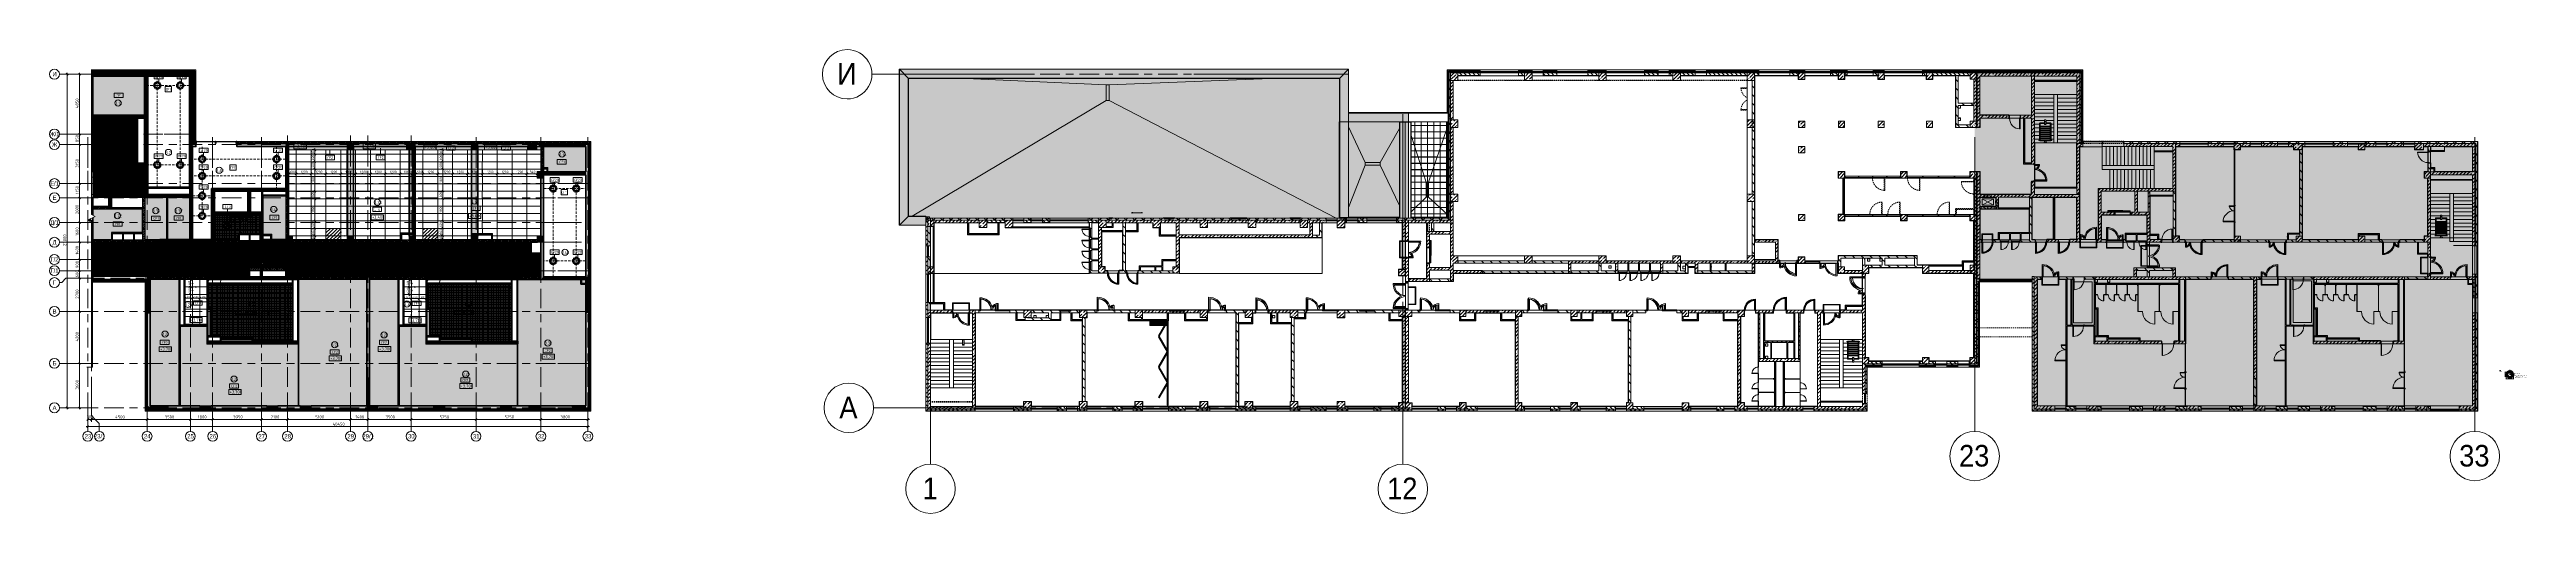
# Model space of a CAD drawing. Header units: millimetres. Extents: x 81469 to 281789, y -8553 to 29000.
import ezdxf

# ---------------------------------------------------------------- set-up
doc = ezdxf.new("R2010")
doc.units = ezdxf.units.MM
for name, pattern in [('200_ШТРИХ__ш1_п0_6_', [160, 100, -60]), ('ADSK_Штрих_ш2 п1', [300, 200, -100]), ('Осевая', [3175, 635, -476.25, 1587.5, -476.25])]:
    doc.linetypes.add(name, pattern=pattern)
for name, color, linetype, lineweight in [('0-1', 7, 'Continuous', 9), ('A-ANNO-DIMS', 7, 'Continuous', 9), ('A-ANNO-DIMS-10', 7, 'Continuous', 9), ('A-ANNO-DIMS-100', 7, 'Continuous', 9), ('A-AREA-IDEN', 7, 'Continuous', 9), ('A-CLNG', 7, 'Continuous', 9), ('A-CLNG-IDEN', 7, 'Continuous', 9), ('A-CLNG-PATT', 7, 'Continuous', 9), ('A-DETL', 7, 'Continuous', 9), ('A-DETL-1', 7, 'ADSK_Штрих_ш2 п1', 9), ('A-DETL-3', 7, 'Continuous', 5), ('A-DETL-GENF', 7, 'Continuous', 9), ('A-DETL-MBND', 7, '200_ШТРИХ__ш1_п0_6_', 9), ('A-DETL-MBND-1', 7, 'Continuous', 9), ('A-DOOR', 7, 'Continuous', 5), ('A-FLOR', 7, 'Continuous', 9), ('A-FLOR-1', 7, 'Continuous', 35), ('A-GENM-1', 7, 'Continuous', 5), ('A-GLAZ', 7, 'Continuous', 9), ('A-GLAZ-1', 7, 'Continuous', 13), ('A-GLAZ-3', 7, 'Continuous', 5), ('A-GLAZ-CURT', 7, 'Continuous', 9), ('A-GLAZ-CURT-1', 7, 'Continuous', 25), ('A-GLAZ-CURT-2', 7, 'Continuous', 5), ('A-GLAZ-CWMG', 7, 'Continuous', 9), ('A-GLAZ-CWMG-1', 7, 'Continuous', 25), ('A-GLAZ-CWMG-2', 7, 'Continuous', 5), ('A-ROOF', 7, 'Continuous', 5), ('A-ROOF-PATT', 7, 'Continuous', 5), ('A-WALL', 7, 'Continuous', 9), ('A-WALL-4', 7, 'Continuous', 5), ('G-ANNO-DIMS', 7, 'Continuous', 9), ('G-ANNO-TEXT', 7, 'Continuous', 9), ('I-WALL', 7, 'Continuous', 9), ('I-WALL-2', 7, 'Continuous', 5), ('S-COLS', 7, 'Continuous', 9), ('S-COLS-1', 7, 'Continuous', 5), ('S-STRS', 7, 'Continuous', 5), ('Оси', 7, 'Continuous', 9), ('Оси-1', 7, 'Continuous', 20), ('Оси-2', 7, 'Осевая', 9)]:
    doc.layers.add(name, color=color, linetype=linetype, lineweight=lineweight)
for name, color, linetype, lineweight, true_color in [('A-DETL-2', 7, 'Continuous', 5, 0x737373), ('A-DETL-GENF-1', 7, 'Continuous', 9, 0x004000), ('A-DETL-GENF-3', 7, 'Continuous', 5, 0xaaaaaa), ('A-DETL-GENF-4', 7, 'Continuous', 5, 0xe2e2e2), ('A-DETL-GENF-5', 7, 'Continuous', 5, 0xb7b7b7), ('A-DETL-GENF-6', 1, 'Continuous', 9, 0xff0000), ('A-DETL-GENF-7', 7, 'Continuous', 9, 0xf2dc97), ('A-DOOR-1', 7, 'Continuous', 5, 0xb7b7b7), ('A-DOOR-2', 7, 'Continuous', 5, 0xe2e2e2), ('A-DOOR-3', 7, 'Continuous', 5, 0xaaaaaa), ('A-DOOR-4', 7, 'Continuous', 5, 0x737373), ('A-DOOR-FRAM-1', 7, 'Continuous', 5, 0xe2e2e2), ('A-DOOR-FRAM-2', 7, 'Continuous', 5, 0xb7b7b7), ('A-DOOR-FRAM-3', 7, 'Continuous', 5, 0xaaaaaa), ('A-FLOR-2', 7, 'Continuous', 5, 0xb7b7b7), ('A-FLOR-3', 7, 'Continuous', 5, 0xaaaaaa), ('A-GENM-2', 7, 'Continuous', 5, 0x737373), ('A-GENM-3', 7, 'Continuous', 5, 0xe2ddcd), ('A-GLAZ-2', 7, 'Continuous', 5, 0x737373), ('A-GLAZ-CURT-3', 7, 'Continuous', 5, 0x737373), ('A-GLAZ-CWMG-3', 7, 'Continuous', 5, 0x737373), ('A-GLAZ-CWMG-4', 7, 'Continuous', 5, 0x383e42), ('A-WALL-1', 7, 'Continuous', 13, 0x3c3c3c), ('A-WALL-2', 7, 'Continuous', 25, 0x3c3c3c), ('A-WALL-3', 7, 'Continuous', 35, 0x3c3c3c), ('A-WALL-5', 7, 'Continuous', 5, 0x737373), ('A-WALL-6', 7, 'Continuous', 9, 0x737373), ('A-WALL-FNSH-1', 7, 'Continuous', 9, 0x3c3c3c), ('A-WALL-FNSH-2', 7, 'Continuous', 13, 0x3c3c3c), ('G-ANNO-TEXT-1', 7, 'Continuous', 9, 0x3c3c3c), ('I-WALL-1', 7, 'Continuous', 9, 0xe7e7e7), ('I-WALL-3', 7, 'Continuous', 5, 0x737373), ('I-WALL-4', 7, 'Continuous', 5, 0x787878), ('M-EQPM-1', 7, 'Continuous', 5, 0x737373), ('S-COLS-2', 7, 'Continuous', 5, 0x737373), ('S-STRS-1', 7, 'Continuous', 5, 0x737373)]:
    doc.layers.add(name, color=color, linetype=linetype, lineweight=lineweight, true_color=true_color)
doc.layers.add('A-DETL-GENF-2', color=7, linetype='Continuous', lineweight=9, true_color=0xc0c0c0, transparency=0.4)
doc.styles.add('Arial', font='arial.ttf', dxfattribs={"width": 0.9, "height": 350})
doc.styles.add('Arial_1', font='arial.ttf', dxfattribs={"width": 0.9, "height": 1750})
doc.styles.add('GOST Common', font='GOST_Common.ttf', dxfattribs={"width": 0.9, "height": 250})
doc.styles.add('GOST Common_1', font='GOST_Common.ttf', dxfattribs={"height": 200})
doc.styles.add('GOST Common_2', font='GOST_Common.ttf', dxfattribs={"width": 0.9, "height": 200})
doc.styles.add('GOST Common_3', font='GOST_Common.ttf', dxfattribs={"width": 0.9, "height": 3.5})
doc.styles.add('GOST Common_4', font='GOST_Common.ttf', dxfattribs={"width": 0.9, "height": 2.5})
doc.styles.add('GOST Common_5', font='GOST_Common.ttf', dxfattribs={"width": 0.9, "height": 40})
doc.styles.add('ISOCPEUR', font='isocpeur.ttf', dxfattribs={"width": 0.9, "height": 250})
doc.styles.add('ISOCPEUR_1', font='isocpeur.ttf', dxfattribs={"width": 0.9, "height": 200})
doc.styles.add('ISOCPEUR_2', font='isocpeur.ttf', dxfattribs={"width": 0.9, "height": 150})
doc.styles.add('ISOCPEUR_3', font='isocpeur.ttf', dxfattribs={"width": 0.9, "height": 2.5})
doc.styles.add('ISOCPEUR_4', font='isocpeur.ttf', dxfattribs={"height": 2.5})
doc.styles.add('ISOCPEUR_5', font='isocpeur.ttf', dxfattribs={"width": 0.9, "height": 30})
doc.styles.add('ISOCPEUR_6', font='isocpeur.ttf', dxfattribs={"height": 25})
doc.dimstyles.new('ISO-1_5_окр_100', dxfattribs={"dimscale": 304.8, "dimtxt": 149.397176, "dimasz": 0.492126, "dimexe": 0.393701, "dimexo": 0, "dimgap": 0, "dimtad": 1, "dimdec": 0, "dimrnd": 100, "dimzin": 0, "dimdsep": 46, "dimtxsty": 'ISOCPEUR_2', "dimblk1": 'OBLIQUE', "dimblk2": 'OBLIQUE', "dimsah": 1, "dimcen": 0.09, "dimdle": 0.393701, "dimazin": 0, "dimtfac": 1, "dimtdec": 4, "dimtix": 1, "dimtmove": 0, "dimatfit": 3, "dimfxl": 1, "dimtvp": 1, "dimtolj": 1, "dimtzin": 0, "dimarcsym": 2})
doc.dimstyles.new('ISO-2_0_0_9К_Средний_округл2', dxfattribs={"dimscale": 304.8, "dimtxt": 199.196235, "dimasz": 0.492126, "dimexe": 0.393701, "dimexo": 0, "dimgap": 0, "dimtad": 1, "dimdec": 0, "dimrnd": 10, "dimzin": 0, "dimdsep": 46, "dimtxsty": 'ISOCPEUR_1', "dimblk1": 'OBLIQUE', "dimblk2": 'OBLIQUE', "dimsah": 1, "dimcen": 0.09, "dimdle": 0.393701, "dimazin": 0, "dimtfac": 1, "dimtdec": 4, "dimtix": 1, "dimtmove": 0, "dimatfit": 3, "dimfxl": 1, "dimtvp": 1, "dimtolj": 1, "dimtzin": 0, "dimarcsym": 2})
doc.dimstyles.new('ISO-2_0_0_9К_Средний_округл2_1', dxfattribs={"dimscale": 304.8, "dimtxt": 199.196235, "dimasz": 0.492126, "dimexe": 0.393701, "dimexo": 0, "dimgap": 0, "dimtad": 1, "dimdec": 0, "dimrnd": 10, "dimzin": 0, "dimdsep": 46, "dimtxsty": 'ISOCPEUR_1', "dimblk1": 'OBLIQUE', "dimblk2": 'OBLIQUE', "dimsah": 1, "dimcen": 0.09, "dimdle": 0.393701, "dimazin": 0, "dimtfac": 1, "dimtdec": 4, "dimtix": 1, "dimtmove": 1, "dimatfit": 3, "dimfxl": 1, "dimtvp": 1, "dimtolj": 1, "dimtzin": 0, "dimarcsym": 2})
doc.dimstyles.new('ISO-2_5_0_9К_БОЛЬШОЙ', dxfattribs={"dimscale": 304.8, "dimtxt": 248.995294, "dimasz": 0.492126, "dimexe": 0.393701, "dimexo": 0.984252, "dimgap": 0, "dimtad": 1, "dimdec": 0, "dimrnd": 10, "dimzin": 0, "dimdsep": 46, "dimtxsty": 'ISOCPEUR', "dimblk1": 'OBLIQUE', "dimblk2": 'OBLIQUE', "dimsah": 1, "dimcen": 0.09, "dimdle": 0.393701, "dimazin": 0, "dimtfac": 1, "dimtdec": 4, "dimtix": 1, "dimtmove": 0, "dimatfit": 3, "dimfxl": 1, "dimtvp": 1, "dimtolj": 1, "dimtzin": 0, "dimarcsym": 2})
doc.dimstyles.new('ISO-2_5_1_0K_БОЛЬШОЙ', dxfattribs={"dimscale": 304.8, "dimtxt": 24.899529, "dimasz": 0.065617, "dimexe": 0.07874, "dimexo": 0, "dimgap": 0, "dimtad": 1, "dimjust": 3, "dimdec": 0, "dimzin": 0, "dimdsep": 46, "dimtxsty": 'ISOCPEUR_6', "dimsah": 1, "dimcen": 0.09, "dimazin": 0, "dimtfac": 1, "dimtdec": 4, "dimtix": 1, "dimtmove": 0, "dimatfit": 2, "dimfxl": 1, "dimtvp": 1, "dimtolj": 1, "dimtzin": 0, "dimarcsym": 2})
doc.dimstyles.new('ISO-3_0', dxfattribs={"dimscale": 304.8, "dimtxt": 29.879435, "dimasz": 0.049213, "dimexe": 0.026247, "dimexo": 0, "dimgap": 0, "dimtad": 1, "dimdec": 0, "dimrnd": 10, "dimzin": 0, "dimdsep": 46, "dimtxsty": 'ISOCPEUR_5', "dimblk1": 'OBLIQUE', "dimblk2": 'OBLIQUE', "dimsah": 1, "dimcen": 0.09, "dimdle": 0.026247, "dimazin": 0, "dimtfac": 1, "dimtdec": 4, "dimtix": 1, "dimtmove": 0, "dimatfit": 3, "dimfxl": 1, "dimtvp": 1, "dimtolj": 1, "dimtzin": 0, "dimarcsym": 2})
pattern_1 = [(45, (0, 0), (-57.024626, 57.024626), []), (45, (57.025, 0), (-57.024626, 57.024626), [100.806, -20.161, 3.353, -16.808])]
pattern_2 = [(45, (0, 0), (-70.71068, 70.71068), []), (135, (0, 0), (-70.71068, -70.71068), [])]
pattern_3 = [(135, (0, 0), (-70.71068, -70.71068), [])]
pattern_4 = [(45, (0, 0), (-35.35534, 35.35534), [])]
pattern_5 = [(45, (0, 0), (-85.53659, 85.53659), []), (45, (57.02, 0), (-85.53659, 85.53659), [])]
pattern_6 = [(135, (0, 0), (-75.43415, -75.43415), [106.68, -17.78, 3.556, -17.78]), (135, (0, 75.39), (-75.43415, -75.43415), []), (50, (0, 0), (127.52922, -11.15758), [13.335, -146.685]), (355, (0, 0), (-24.66966, 133.74002), [10.668, -117.348]), (100.451, (10.63, -0.93), (102.85973, 122.58178), [11.333, -124.663]), (46.184, (0, 35.56), (189.75516, -29.43036), [20.002, -220.027]), (96.636, (15.81, 33.1), (166.1822, 173.1996), [17, -186.995]), (351.184, (0, 35.56), (166.18393, 173.19757), [16.002, -176.022]), (21, (17.78, 26.67), (106.130265, -71.58603), [13.335, -146.685]), (326, (17.78, 26.67), (43.26188, 128.93175), [10.668, -117.348]), (71.451, (26.62, 20.7), (149.39198, 57.34505), [11.333, -124.663]), (37.5, (0, 0), (2.162228, 59.188357), [3.353, -112.573, 3.353, -115.773, -117.793]), (37.5, (0, 0), (2.162228, 59.188357), [-235.052, 3.353, -114.44]), (7.5, (0, 0), (46.773857, 70.126152), [3.353, -64.567, 3.353, -109.906, -44.894]), (7.5, (0, 0), (46.773857, 70.126152), [-181.178, 3.353, -41.542]), (327.5, (-39.65, 0), (94.913671, -4.010093), [3.353, -41.097, 3.353, -135.331, -184.023]), (327.5, (-39.65, 0), (94.913671, -4.010093), [-183.134, 3.353, -180.67]), (317.5, (-57.43, 0), (103.69057, 17.79882), [3.353, -54.432, 3.353, -88.748, -130.683]), (317.5, (-57.43, 0), (103.69057, 17.79882), [-149.885, 3.353, -127.33])]
pattern_7 = [(0, (0, 0), (121.92, 30.48), [10.058, -81.382, 10.058, -81.382, -487.68]), (0, (0, 0), (121.92, 30.48), [-182.88, 10.058, -172.822, 10.058, -81.382, -213.36]), (0, (0, 0), (121.92, 30.48), [-457.2, 10.058, -50.902, 10.058, -142.342]), (120, (45.72, 15.24), (-87.356454, 90.345817), [10.058, -81.382, 10.058, -81.382, -487.68]), (120, (45.72, 15.24), (-87.356454, 90.345817), [-182.88, 10.058, -172.822, 10.058, -81.382, -213.36]), (120, (45.72, 15.24), (-87.356454, 90.345817), [-457.2, 10.058, -50.902, 10.058, -142.342]), (240, (60.96, 76.2), (-34.563546, -120.825817), [10.058, -81.382, 10.058, -81.382, -487.68]), (240, (60.96, 76.2), (-34.563546, -120.825817), [-182.88, 10.058, -172.822, 10.058, -81.382, -213.36]), (240, (60.96, 76.2), (-34.563546, -120.825817), [-457.2, 10.058, -50.902, 10.058, -142.342])]
pattern_8 = [(180, (105021.1, 15120.96), (-7e-14, -600), []), (270, (105021.1, 15121), (1200, 7e-14), [])]
pattern_9 = [(0, (114071, 22320.96), (0, 600), []), (90, (114071, 22321), (-1200, 7e-14), [])]
pattern_10 = [(45, (0, 0), (-106.06602, 106.06602), []), (135, (0, 0), (-106.06602, -106.06602), [])]
pattern_11 = [(45, (0, 0), (-141.42136, 141.42136), [])]
pattern_12 = [(45, (152605.2, 0), (-285.1231, 285.1231), []), (45, (152890.3, 0), (-285.1231, 285.1231), [504.031, -100.806, 16.764, -84.042])]
pattern_13 = [(45, (-84450, -22950), (-285.1231, 285.1231), []), (45, (-84164.88, -22950), (-285.1231, 285.1231), [504.031, -100.806, 16.764, -84.042])]
pattern_14 = [(135, (152605.18, 0), (-176.7767, -176.7767), [])]
pattern_15 = [(135, (152605.2, 0), (-353.5534, -353.5534), [])]
pattern_16 = [(45, (152605.2, 0), (-353.5534, 353.5534), []), (135, (152605.2, 0), (-353.5534, -353.5534), [])]
pattern_17 = [(45, (152605.18, 0), (-176.7767, 176.7767), [])]
pattern_18 = [(135, (1826.41, 164.685), (-14.14214, -14.14214), []), (225, (1826.41, 164.685), (14.14214, -14.14214), [])]
pattern_19 = [(45, (-296.384, 164.685), (-14.1421, 14.1421), []), (135, (-296.384, 164.685), (-14.1421, -14.1421), [])]
pattern_20 = [(135, (152605.2, 0), (-377.1708, -377.1708), [533.4, -88.9, 17.78, -88.9]), (135, (152605.2, 376.94), (-377.1708, -377.1708), []), (50, (152605.2, 0), (637.6445, -55.7866), [66.675, -733.425]), (355, (152605.2, 0), (-123.3494, 668.6992), [53.34, -586.74]), (100.451, (152658.3, -4.65), (514.299, 612.908), [56.665, -623.315]), (46.184, (152605.2, 177.8), (948.7764, -147.1497), [100.012, -1100.137]), (96.636, (152684.25, 165.5), (830.909, 865.997), [84.998, -934.973]), (351.184, (152605.2, 177.8), (830.918, 865.988), [80.01, -880.11]), (21, (152694.1, 133.35), (530.6506, -357.9283), [66.675, -733.425]), (326, (152694.1, 133.35), (216.308, 644.6585), [53.34, -586.74]), (71.451, (152738.3, 103.5), (746.9596, 286.7243), [56.665, -623.315]), (37.5, (152605.18, 0), (10.81053, 295.9426), [16.764, -562.864, 16.764, -578.866, -588.962]), (37.5, (152605.18, 0), (10.81053, 295.9426), [-1175.258, 16.764, -572.198]), (7.5, (152605.18, 0), (233.8692, 350.63175), [16.764, -322.834, 16.764, -549.529, -224.472]), (7.5, (152605.18, 0), (233.8692, 350.63175), [-905.891, 16.764, -207.708]), (327.5, (152406.94, 0), (474.5678, -20.0513), [16.764, -205.486, 16.764, -676.656, -920.115]), (327.5, (152406.94, 0), (474.5678, -20.0513), [-915.67, 16.764, -903.351]), (317.5, (152318.04, 0), (518.4522, 88.9934), [16.764, -272.161, 16.764, -443.738, -653.415]), (317.5, (152318.04, 0), (518.4522, 88.9934), [-749.427, 16.764, -636.651])]
pattern_21 = [(135, (1826.41, 174.685), (-14.14214, -14.14214), []), (225, (1826.41, 174.685), (14.14214, -14.14214), [])]
pattern_22 = [(45, (-296.384, 174.685), (-14.1421, 14.1421), []), (135, (-296.384, 174.685), (-14.1421, -14.1421), [])]
pattern_23 = [(135, (1751.41, 174.685), (-14.14214, -14.14214), []), (225, (1751.41, 174.685), (14.14214, -14.14214), [])]
pattern_24 = [(45, (-371.384, 174.685), (-14.1421, 14.1421), []), (135, (-371.384, 174.685), (-14.1421, -14.1421), [])]
pattern_25 = [(45, (152605.2, 0), (-427.6843, 427.6843), []), (45, (152890.3, 0), (-427.6843, 427.6843), [])]
pattern_26 = [(135, (1776.41, 174.685), (-14.14214, -14.14214), []), (225, (1776.41, 174.685), (14.14214, -14.14214), [])]
pattern_27 = [(45, (-346.384, 174.685), (-14.1421, 14.1421), []), (135, (-346.384, 174.685), (-14.1421, -14.1421), [])]
pattern_28 = [(135, (1576.41, 164.685), (-14.14214, -14.14214), []), (225, (1576.41, 164.685), (14.14214, -14.14214), [])]
pattern_29 = [(45, (-546.384, 164.685), (-14.1421, 14.1421), []), (135, (-546.384, 164.685), (-14.1421, -14.1421), [])]
pattern_30 = [(135, (1951.41, 164.685), (-14.14214, -14.14214), []), (225, (1951.41, 164.685), (14.14214, -14.14214), [])]
pattern_31 = [(45, (-171.384, 164.685), (-14.1421, 14.1421), []), (135, (-171.384, 164.685), (-14.1421, -14.1421), [])]
pattern_32 = [(45, (-84450, -18850), (-285.1231, 285.1231), []), (45, (-84164.88, -18850), (-285.1231, 285.1231), [504.031, -100.806, 16.764, -84.042])]
pattern_33 = [(45, (152605.2, 0), (-530.33, 530.33), []), (135, (152605.2, 0), (-530.33, -530.33), [])]

# ---------------------------------------------------------------- blocks, each defined once
blk = doc.blocks.new('BSC_Колонна _Прямоугольная - 250х900-23282983-План потолков с обозначением видов отделки и геометрии 3 этажа в осях 23-33')
at = {"layer": 'S-COLS'}
h = blk.add_hatch(dxfattribs=at)
h.set_pattern_fill('FP_5', color=256, style=0, pattern_type=2)
h.set_pattern_definition([(45, (-99480, -25), (-57.024626, 57.024626), []), (45, (-99422.975, -25), (-57.024626, 57.024626), [100.806, -20.161, 3.353, -16.808])])
h.paths.add_polyline_path([(-450, -125), (450, -125), (450, 125), (-450, 125)])
for p, q in [((450, 125), (-450, 125)), ((-450, 125), (-450, -125)), ((450, -125), (450, 125)), ((-450, -125), (450, -125))]:
    blk.add_line(p, q, dxfattribs=at)
blk = doc.blocks.new('BSC_Колонна _Прямоугольная - 250х900-V1-План потолков с обозначением видов отделки и геометрии 3 этажа в осях 23-33')
at = {"layer": 'S-COLS'}
h = blk.add_hatch(dxfattribs=at)
h.set_pattern_fill('FP_7', color=256, style=0, pattern_type=2)
h.set_pattern_definition([(45, (-94080, -25), (-57.024626, 57.024626), []), (45, (-94022.975, -25), (-57.024626, 57.024626), [100.806, -20.161, 3.353, -16.808])])
h.paths.add_polyline_path([(-450, -125), (450, -125), (450, 125), (-450, 125)])
for p, q in [((450, 125), (-450, 125)), ((-450, 125), (-450, -125)), ((450, -125), (450, 125)), ((-450, -125), (450, -125))]:
    blk.add_line(p, q, dxfattribs=at)
blk = doc.blocks.new('BSC_Колонна _Прямоугольная - 250х900-V2-План потолков с обозначением видов отделки и геометрии 3 этажа в осях 23-33')
at = {"layer": 'S-COLS'}
h = blk.add_hatch(dxfattribs=at)
h.set_pattern_fill('FP_8', color=256, style=0, pattern_type=2)
h.set_pattern_definition([(45, (-102180, -25), (-57.024626, 57.024626), []), (45, (-102122.975, -25), (-57.024626, 57.024626), [100.806, -20.161, 3.353, -16.808])])
h.paths.add_polyline_path([(-450, -125), (450, -125), (450, 125), (-450, 125)])
for p, q in [((450, 125), (-450, 125)), ((-450, 125), (-450, -125)), ((450, -125), (450, 125)), ((-450, -125), (450, -125))]:
    blk.add_line(p, q, dxfattribs=at)
blk = doc.blocks.new('120_Окно_СКБ_1Ст - 120_Окно_СКБ_1Ст 900х2500_h_ с форточкой-22876038-План потолков с обозначением видов отделки и геометрии 3 этажа в осях 23-33')
at = {"layer": 'A-GLAZ'}
blk.add_line((440, -127), (450, -127), dxfattribs=at)
at = {"layer": 'A-GLAZ-1'}
blk.add_line((450, -127), (440, -127), dxfattribs=at)
blk = doc.blocks.new('Прямоугольный импост - Импост структурный с накладкой - 190мм-33184351-План потолков с обозначением видов отделки и геометрии 3 этажа в осях 23-33')
at = {"layer": 'A-GLAZ-CWMG-1'}
for p, q in [((0, 17), (-50, 17)), ((-50, 17), (-50, 0)), ((-50, 0), (-40, 0)), ((-40, 0), (-40, -40)), ((-10, -40), (-10, 0)), ((-10, 0), (0, 0)), ((0, 0), (0, 17)), ((-40, -40), (-50, -40)), ((-50, -40), (-50, -190)), ((-50, -190), (0, -190)), ((0, -40), (-10, -40)), ((0, -190), (0, -40))]:
    blk.add_line(p, q, dxfattribs=at)
blk = doc.blocks.new('BSC_Колонна _Прямоугольная - 700х500-23282984-План потолков с обозначением видов отделки и геометрии 3 этажа в осях 23-33')
at = {"layer": 'S-COLS'}
h = blk.add_hatch(dxfattribs=at)
h.set_pattern_fill('FP_10', color=256, style=0, pattern_type=2)
h.set_pattern_definition([(45, (-120500, -21150), (-57.024626, 57.024626), []), (45, (-120442.975, -21150), (-57.024626, 57.024626), [100.806, -20.161, 3.353, -16.808])])
h.paths.add_polyline_path([(-350, -250), (350, -250), (350, 250), (-350, 250)])
for p, q in [((350, 250), (-350, 250)), ((-350, 250), (-350, -250)), ((350, -250), (350, 250)), ((-350, -250), (350, -250))]:
    blk.add_line(p, q, dxfattribs=at)
blk = doc.blocks.new('BSC_Колонна _Прямоугольная - 500х500-23282985-План потолков с обозначением видов отделки и геометрии 3 этажа в осях 23-33')
at = {"layer": 'S-COLS'}
h = blk.add_hatch(dxfattribs=at)
h.set_pattern_fill('FP_11', color=256, style=0, pattern_type=2)
h.set_pattern_definition([(45, (-115850.45, -21150), (-57.024626, 57.024626), []), (45, (-115793.42, -21150), (-57.024626, 57.024626), [100.806, -20.161, 3.353, -16.808])])
h.paths.add_polyline_path([(-250, -250), (250, -250), (250, 250), (-250, 250)])
for p, q in [((250, 250), (-250, 250)), ((-250, 250), (-250, -250)), ((250, -250), (250, 250)), ((-250, -250), (250, -250))]:
    blk.add_line(p, q, dxfattribs=at)
blk = doc.blocks.new('BSC_Колонна _Прямоугольная - 500х500-23282986-План потолков с обозначением видов отделки и геометрии 3 этажа в осях 23-33')
at = {"layer": 'S-COLS'}
h = blk.add_hatch(dxfattribs=at)
h.set_pattern_fill('FP_12', color=256, style=0, pattern_type=2)
h.set_pattern_definition([(45, (-105800, -21150), (-57.024626, 57.024626), []), (45, (-105742.975, -21150), (-57.024626, 57.024626), [100.806, -20.161, 3.353, -16.808])])
h.paths.add_polyline_path([(-250, -250), (250, -250), (250, 250), (-250, 250)])
for p, q in [((250, 250), (-250, 250)), ((-250, 250), (-250, -250)), ((250, -250), (250, 250)), ((-250, -250), (250, -250))]:
    blk.add_line(p, q, dxfattribs=at)
blk = doc.blocks.new('Прямоугольный импост - Импост структурный с накладкой - 170мм-22855088-План потолков с обозначением видов отделки и геометрии 3 этажа в осях 23-33')
at = {"layer": 'A-GLAZ-CWMG-1'}
for p, q in [((0, 160), (-50, 160)), ((-50, 160), (-50, 40)), ((-50, 40), (-40, 40)), ((-40, 0), (-40, 40)), ((-10, 0), (-10, 40)), ((-10, 40), (0, 40)), ((0, 0), (-10, 0)), ((0, 40), (0, 160)), ((0, -10), (0, 0)), ((-40, 0), (-50, 0)), ((-50, 0), (-50, -10)), ((-50, -10), (0, -10))]:
    blk.add_line(p, q, dxfattribs=at)
blk = doc.blocks.new('PNS_Панель прямоугольная - Нр_Стекло - 40мм-22855943-План потолков с обозначением видов отделки и геометрии 3 этажа в осях 23-33')
at = {"layer": 'A-GLAZ'}
h = blk.add_hatch(dxfattribs=at)
h.set_pattern_fill('FP_13', color=256, style=0, pattern_type=2)
h.set_pattern_definition([(45, (-94220, -21460), (-282.8427, 282.8427), [200, -600]), (45, (-94420, -21560), (-282.8427, 282.8427), [600, -200]), (45, (-94020, -21660), (-282.8427, 282.8427), [200, -600])])
h.paths.add_polyline_path([(760, -40), (770, -40), (770, 0), (-770, 0), (-770, -40), (424, -40)])
for p, q in [((-770, 0), (770, 0)), ((760, 0), (-760, 0)), ((-760, -40), (760, -40))]:
    blk.add_line(p, q, dxfattribs=at)
blk = doc.blocks.new('PNS_Панель прямоугольная1 - Нр_Стекло - 40мм-23689175-План потолков с обозначением видов отделки и геометрии 3 этажа в осях 23-33')
at = {"layer": 'A-GLAZ'}
for p, q in [((-825, 0), (825, 0)), ((815, 0), (-815, 0)), ((-815, -40), (815, -40))]:
    blk.add_line(p, q, dxfattribs=at)
blk = doc.blocks.new('Прямоугольный импост - Импост структурный с накладкой - 170мм-22855113-План потолков с обозначением видов отделки и геометрии 3 этажа в осях 23-33')
at = {"layer": 'A-GLAZ-CWMG-1'}
for p, q in [((0, 160), (-50, 160)), ((-50, 160), (-50, 40)), ((-50, 40), (-40, 40)), ((-40, 0), (-50, 0)), ((-50, 0), (-50, -10)), ((-40, 40), (-40, 0)), ((-10, 0), (-10, 40)), ((-10, 40), (0, 40)), ((0, 40), (0, 160)), ((-50, -10), (0, -10)), ((-10, 0), (0, 0)), ((0, -10), (0, 0))]:
    blk.add_line(p, q, dxfattribs=at)
blk = doc.blocks.new('Прямоугольный импост - Импост структурный с накладкой - 170мм-22855061-План потолков с обозначением видов отделки и геометрии 3 этажа в осях 23-33')
at = {"layer": 'A-GLAZ-CWMG-1'}
for p, q in [((25, 160), (-25, 160)), ((-25, 160), (-25, 40)), ((-25, 40), (-15, 40)), ((-15, 0), (-25, 0)), ((-25, 0), (-25, -10)), ((-15, 40), (-15, 0)), ((15, 0), (15, 40)), ((15, 40), (25, 40)), ((25, 40), (25, 160)), ((-25, -10), (25, -10)), ((15, 0), (25, 0)), ((25, -10), (25, 0))]:
    blk.add_line(p, q, dxfattribs=at)
blk = doc.blocks.new('Системная панель - Стекло - 40мм-33184354-План потолков с обозначением видов отделки и геометрии 3 этажа в осях 23-33')
at = {"layer": 'A-GLAZ-CURT'}
h = blk.add_hatch(dxfattribs=at)
h.set_pattern_fill('FP_14', color=256, style=0, pattern_type=2)
h.set_pattern_definition([(45, (-86242.5, -10110), (-282.8427, 282.8427), [200, -600]), (45, (-86442.5, -10210), (-282.8427, 282.8427), [600, -200]), (45, (-86042.5, -10310), (-282.8427, 282.8427), [200, -600])])
h.paths.add_polyline_path([(1153, 0), (1153, 40), (-1153, 40), (-1153, 0), (-209, 0)])
at = {"layer": 'A-GLAZ-CURT-1'}
for p, q in [((1153, 40), (-1153, 40)), ((-1153, 40), (-1153, 0)), ((-1153, 0), (1153, 0)), ((1153, 0), (1153, 40))]:
    blk.add_line(p, q, dxfattribs=at)
blk = doc.blocks.new('Системная панель - Стекло - 40мм-33184355-План потолков с обозначением видов отделки и геометрии 3 этажа в осях 23-33')
at = {"layer": 'A-GLAZ-CURT'}
h = blk.add_hatch(dxfattribs=at)
h.set_pattern_fill('FP_15', color=256, style=0, pattern_type=2)
h.set_pattern_definition([(45, (-88344.25, -10110), (-282.8427, 282.8427), [200, -600]), (45, (-88544.25, -10210), (-282.8427, 282.8427), [600, -200]), (45, (-88144.25, -10310), (-282.8427, 282.8427), [200, -600])])
h.paths.add_polyline_path([(919, 0), (919, 40), (-919, 40), (-919, 0), (559, 0)])
at = {"layer": 'A-GLAZ-CURT-1'}
for p, q in [((919, 40), (-919, 40)), ((-919, 40), (-919, 0)), ((-919, 0), (919, 0)), ((919, 0), (919, 40))]:
    blk.add_line(p, q, dxfattribs=at)
blk = doc.blocks.new('Прямоугольный импост - Импост структурный с накладкой - 190мм-33184357-План потолков с обозначением видов отделки и геометрии 3 этажа в осях 23-33')
at = {"layer": 'A-GLAZ-CWMG-1'}
for p, q in [((-50, 0), (-50, 17)), ((-50, 17), (0, 17)), ((-40, 0), (-50, 0)), ((-40, -40), (-40, 0)), ((0, 0), (-10, 0)), ((-10, 0), (-10, -40)), ((0, 17), (0, 0)), ((-50, -190), (-50, -40)), ((-50, -40), (-40, -40)), ((0, -190), (-50, -190)), ((-10, -40), (0, -40)), ((0, -40), (0, -190))]:
    blk.add_line(p, q, dxfattribs=at)
blk = doc.blocks.new('Прямоугольный импост - Импост структурный с накладкой - 190мм-33184350-План потолков с обозначением видов отделки и геометрии 3 этажа в осях 23-33')
at = {"layer": 'A-GLAZ-CWMG-1'}
for p, q in [((-25, 0), (-25, 17)), ((-25, 17), (25, 17)), ((-15, 0), (-25, 0)), ((-15, -40), (-15, 0)), ((25, 0), (15, 0)), ((15, 0), (15, -40)), ((25, 17), (25, 0)), ((-25, -190), (-25, -40)), ((-25, -40), (-15, -40)), ((25, -190), (-25, -190)), ((15, -40), (25, -40)), ((25, -40), (25, -190))]:
    blk.add_line(p, q, dxfattribs=at)
blk = doc.blocks.new('Прямоугольный импост - Импост структурный с накладкой - 190мм-23186050-План потолков с обозначением видов отделки и геометрии 3 этажа в осях 23-33')
at = {"layer": 'A-GLAZ-CWMG'}
for points in [[(87285, 10250), (87285, 10400), (85000, 10400), (85000, 10250), (85934, 10250)], [(87285, 10193), (87285, 10210), (85000, 10210), (85000, 10193), (85934, 10193)]]:
    blk.add_hatch(color=256, dxfattribs=at).paths.add_polyline_path(points)
for p, q in [((85000, 10400), (87285, 10400)), ((85000, 10193), (87285, 10193))]:
    blk.add_line(p, q, dxfattribs=at)
blk = doc.blocks.new('Прямоугольный импост - Импост структурный с накладкой - 190мм-23186051-План потолков с обозначением видов отделки и геометрии 3 этажа в осях 23-33')
at = {"layer": 'A-GLAZ-CWMG'}
for points in [[(88000, 10250), (88000, 10400), (87335, 10400), (87335, 10250), (87369, 10250)], [(88000, 10193), (88000, 10210), (87335, 10210), (87335, 10193), (87369, 10193)]]:
    blk.add_hatch(color=256, dxfattribs=at).paths.add_polyline_path(points)
for p, q in [((87335, 10400), (88000, 10400)), ((87335, 10193), (88000, 10193))]:
    blk.add_line(p, q, dxfattribs=at)
blk = doc.blocks.new('Прямоугольный импост - Импост структурный с накладкой - 190мм-23186052-План потолков с обозначением видов отделки и геометрии 3 этажа в осях 23-33')
at = {"layer": 'A-GLAZ-CWMG'}
for points in [[(88804, 10250), (89154, 10250), (89154, 10400), (88000, 10400), (88000, 10250)], [(88804, 10193), (89154, 10193), (89154, 10210), (88000, 10210), (88000, 10193)]]:
    blk.add_hatch(color=256, dxfattribs=at).paths.add_polyline_path(points)
for p, q in [((88000, 10400), (89154, 10400)), ((88000, 10193), (89154, 10193))]:
    blk.add_line(p, q, dxfattribs=at)
blk = doc.blocks.new('BSC_Колонна _Прямоугольная - 500х500-22291386-План потолков с обозначением видов отделки и геометрии 3 этажа в осях 23-33')
at = {"layer": 'S-COLS'}
h = blk.add_hatch(dxfattribs=at)
h.set_pattern_fill('FP_16', color=256, style=0, pattern_type=2)
h.set_pattern_definition([(45, (-121180, -13650), (-57.024626, 57.024626), []), (45, (-121122.975, -13650), (-57.024626, 57.024626), [100.806, -20.161, 3.353, -16.808])])
h.paths.add_polyline_path([(-250, -250), (250, -250), (250, 250), (-250, 250), (-250, -245)])
for p, q in [((250, 250), (-250, 250)), ((-250, 250), (-250, -250)), ((250, -250), (250, 250)), ((-250, -250), (250, -250))]:
    blk.add_line(p, q, dxfattribs=at)
blk = doc.blocks.new('BSC_Колонна _Прямоугольная - 700х500-V3-План потолков с обозначением видов отделки и геометрии 3 этажа в осях 23-33')
at = {"layer": 'S-COLS'}
h = blk.add_hatch(dxfattribs=at)
h.set_pattern_fill('FP_17', color=256, style=0, pattern_type=2)
h.set_pattern_definition([(45, (-110700, -21150), (-57.024626, 57.024626), []), (45, (-110642.975, -21150), (-57.024626, 57.024626), [100.806, -20.161, 3.353, -16.808])])
h.paths.add_polyline_path([(-350, -250), (350, -250), (350, 250), (-350, 250)])
for p, q in [((350, 250), (-350, 250)), ((-350, 250), (-350, -250)), ((350, -250), (350, 250)), ((-350, -250), (350, -250))]:
    blk.add_line(p, q, dxfattribs=at)
blk = doc.blocks.new('BSC_Колонна _Прямоугольная - 500х500-17857564-План потолков с обозначением видов отделки и геометрии 3 этажа в осях 23-33')
at = {"layer": 'S-COLS'}
h = blk.add_hatch(dxfattribs=at)
h.set_pattern_fill('FP_18', color=256, style=0, pattern_type=2)
h.set_pattern_definition([(45, (-100850, -13650), (-57.024626, 57.024626), []), (45, (-100792.975, -13650), (-57.024626, 57.024626), [100.806, -20.161, 3.353, -16.808])])
h.paths.add_polyline_path([(-250, -250), (250, -250), (250, 250), (-250, 250), (-250, -245)])
for p, q in [((250, 250), (-250, 250)), ((-250, 250), (-250, -250)), ((250, -250), (250, 250)), ((-250, -250), (250, -250))]:
    blk.add_line(p, q, dxfattribs=at)
blk = doc.blocks.new('BSC_Колонна _Прямоугольная - 500х500-V4-План потолков с обозначением видов отделки и геометрии 3 этажа в осях 23-33')
at = {"layer": 'S-COLS'}
h = blk.add_hatch(dxfattribs=at)
h.set_pattern_fill('FP_19', color=256, style=0, pattern_type=2)
h.set_pattern_definition([(45, (-121180, -18850), (-57.024626, 57.024626), []), (45, (-121122.975, -18850), (-57.024626, 57.024626), [100.806, -20.161, 3.353, -16.808])])
h.paths.add_polyline_path([(-89, -250), (250, -250), (250, 250), (-250, 250), (-250, -250)])
for p, q in [((250, 250), (-250, 250)), ((-250, 250), (-250, -250)), ((250, -250), (250, 250)), ((-250, -250), (250, -250))]:
    blk.add_line(p, q, dxfattribs=at)
blk = doc.blocks.new('Прямоугольный импост - Импост структурный с накладкой - 160мм Темный-32349419-План потолков с обозначением видов отделки и геометрии 3 этажа в осях 23-33')
at = {"layer": 'A-GLAZ-CWMG-1'}
for p, q in [((0, 17), (-50, 17)), ((-50, 17), (-50, 0)), ((-40, 0), (-50, 0)), ((-40, 0), (-40, -40)), ((-10, -40), (-10, 0)), ((-10, 0), (0, 0)), ((0, 0), (0, 17)), ((-40, -40), (-50, -40)), ((-50, -40), (-50, -140)), ((-50, -140), (0, -140)), ((0, -40), (-10, -40)), ((0, -140), (0, -40))]:
    blk.add_line(p, q, dxfattribs=at)
blk = doc.blocks.new('Системная панель - Стекло - 40мм-31922941-План потолков с обозначением видов отделки и геометрии 3 этажа в осях 23-33')
at = {"layer": 'A-GLAZ-CURT'}
h = blk.add_hatch(dxfattribs=at)
h.set_pattern_fill('FP_32', color=256, style=0, pattern_type=2)
h.set_pattern_definition([(153.435, (12143, -98326), (-3066.99, -1022.333), [1270, -762, 1270, -762, -1615.613]), (153.435, (12143, -98326), (-3066.99, -1022.333), [-4064, 508, -1107.61]), (153.435, (12079.5, -98389.5), (-3066.99, -1022.333), [1016, -1270, 762, -762, -1869.613]), (153.435, (12079.5, -98389.5), (-3066.99, -1022.333), [-3810, 889, -980.61]), (153.435, (11889, -98389.5), (-3066.99, -1022.333), [762, -1524, 508, -762, -2123.613]), (153.435, (11889, -98389.5), (-3066.99, -1022.333), [-3556, 1143, -980.61]), (153.435, (12079.5, -98199), (-3066.99, -1022.333), [762, -1524, 635, -25618.61]), (153.435, (11889, -98008.5), (-3066.99, -1022.333), [381, -1905, 254, -25999.61]), (153.435, (11571.5, -98326), (-3066.99, -1022.333), [254, -1905, 254, -1016, -2250.613]), (153.435, (11571.5, -98326), (-3066.99, -1022.333), [-3429, 635, -1615.61]), (153.435, (11762, -97183), (-3066.99, -1022.333), [1270, -1905, 1524, -1006.01]), (153.435, (11952.5, -97183), (-3066.99, -1022.333), [1778, -1270, 1905, -752.01]), (153.435, (11889, -97056), (-3066.99, -1022.333), [2032, -1016, 1524, -1107.61]), (153.435, (11698.5, -96865.5), (-3066.99, -1022.333), [1270, -1778, 1016, -1615.61]), (153.435, (11317.5, -97056), (-3066.99, -1022.333), [635, -2540, 762, -1742.61]), (153.435, (11508, -96675), (-3066.99, -1022.333), [508, -2540, 508, -2123.61])])
h.paths.add_polyline_path([(910, 0), (910, 40), (900, 40), (900, 0)])
h.paths.add_polyline_path([(-900, 4), (-900, 40), (-910, 40), (-910, 0), (-900, 0)])
blk = doc.blocks.new('Прямоугольный импост - Импост структурный с накладкой - 160мм Темный-31922943-План потолков с обозначением видов отделки и геометрии 3 этажа в осях 23-33')
at = {"layer": 'A-GLAZ-CWMG-1'}
for p, q in [((0, 17), (-50, 17)), ((-50, 17), (-50, 0)), ((-50, 0), (-40, 0)), ((-40, 0), (-40, -40)), ((-10, 0), (0, 0)), ((-10, 0), (-10, -40)), ((0, 0), (0, 17)), ((-40, -40), (-50, -40)), ((-50, -40), (-50, -140)), ((-50, -140), (0, -140)), ((0, -40), (-10, -40)), ((0, -140), (0, -40))]:
    blk.add_line(p, q, dxfattribs=at)
blk = doc.blocks.new('Прямоугольный импост - Импост структурный с накладкой - 160мм Темный-31920696-План потолков с обозначением видов отделки и геометрии 3 этажа в осях 23-33')
at = {"layer": 'A-GLAZ-CWMG'}
for p, q in [((98580, 13170), (98620, 13170)), ((98620, 11370), (98580, 11370))]:
    blk.add_line(p, q, dxfattribs=at)
at = {"layer": 'A-GLAZ-CWMG-1'}
for p, q in [((98563, 13170), (98580, 13170)), ((98563, 11370), (98563, 13170)), ((98580, 11370), (98580, 13170)), ((98620, 13170), (98720, 13170)), ((98620, 11370), (98620, 13170)), ((98720, 11734), (98720, 13170)), ((98580, 11370), (98563, 11370)), ((98720, 11370), (98620, 11370)), ((98720, 11370), (98720, 11604))]:
    blk.add_line(p, q, dxfattribs=at)
blk = doc.blocks.new('Начало раскладки_красным - Начало раскладки_красным-26102174-План потолков с обозначением видов отделки и геометрии 3 этажа в осях 23-33')
at = {"layer": 'A-DETL-GENF'}
for points in [[(-265, -36), (-265, 36), (-400, 0)], [(-36, 265), (36, 265), (0, 400)], [(265, -36), (400, 0), (265, 36)], [(0, -400), (36, -265), (-36, -265)]]:
    blk.add_hatch(color=256, dxfattribs=at).paths.add_polyline_path(points)
for p, q in [((-265, 36), (-400, 0)), ((-400, 0), (-265, 36)), ((-400, 0), (-265, -36)), ((-400, 0), (-265, -36)), ((-265, -36), (-265, 36)), ((-265, 36), (-265, -36)), ((-30, 0), (-265, 0)), ((0, 400), (-36, 265)), ((0, 400), (-36, 265)), ((-36, 265), (36, 265)), ((-36, 265), (36, 265)), ((36, 265), (0, 400)), ((0, 400), (36, 265)), ((0, 30), (0, 265)), ((30, 0), (265, 0)), ((400, 0), (265, 36)), ((265, 36), (265, -36)), ((400, 0), (265, 36)), ((265, 36), (265, -36)), ((400, 0), (265, -36)), ((36, -265), (-36, -265)), ((-36, -265), (0, -400)), ((0, -400), (-36, -265)), ((-36, -265), (36, -265)), ((0, -30), (0, -265)), ((0, -400), (36, -265)), ((0, -400), (36, -265)), ((265, -36), (400, 0))]:
    blk.add_line(p, q, dxfattribs=at)
blk.add_circle((0, 0), 30, dxfattribs=at)
blk = doc.blocks.new('Начало раскладки_красным - Начало раскладки_красным-26113037-План потолков с обозначением видов отделки и геометрии 3 этажа в осях 23-33')
at = {"layer": 'A-DETL-GENF'}
for points in [[(-265, -36), (-265, 36), (-400, 0)], [(0, -400), (36, -265), (-36, -265)]]:
    blk.add_hatch(color=256, dxfattribs=at).paths.add_polyline_path(points)
for p, q in [((-265, 36), (-400, 0)), ((-400, 0), (-265, 36)), ((-400, 0), (-265, -36)), ((-400, 0), (-265, -36)), ((-265, -36), (-265, 36)), ((-265, 36), (-265, -36)), ((-30, 0), (-265, 0)), ((36, -265), (-36, -265)), ((-36, -265), (0, -400)), ((0, -400), (-36, -265)), ((-36, -265), (36, -265)), ((0, -30), (0, -265)), ((0, -400), (36, -265)), ((0, -400), (36, -265))]:
    blk.add_line(p, q, dxfattribs=at)
blk.add_circle((0, 0), 30, dxfattribs=at)
blk = doc.blocks.new('Начало раскладки_красным - Начало раскладки_красным-26112293-План потолков с обозначением видов отделки и геометрии 3 этажа в осях 23-33')
at = {"layer": 'A-DETL-GENF'}
for points in [[(-36, 265), (36, 265), (0, 400)], [(265, -36), (400, 0), (265, 36), (265, 11)]]:
    blk.add_hatch(color=256, dxfattribs=at).paths.add_polyline_path(points)
for p, q in [((0, 400), (-36, 265)), ((0, 400), (-36, 265)), ((-36, 265), (36, 265)), ((-36, 265), (36, 265)), ((36, 265), (0, 400)), ((0, 400), (36, 265)), ((0, 30), (0, 265)), ((30, 0), (265, 0)), ((400, 0), (265, 36)), ((265, 36), (265, -36)), ((400, 0), (265, 36)), ((265, 36), (265, -36)), ((400, 0), (265, -36)), ((265, -36), (400, 0))]:
    blk.add_line(p, q, dxfattribs=at)
blk.add_circle((0, 0), 30, dxfattribs=at)
blk = doc.blocks.new('Начало раскладки_красным - Начало раскладки_красным-26104805-План потолков с обозначением видов отделки и геометрии 3 этажа в осях 23-33')
at = {"layer": 'A-DETL-GENF'}
for points in [[(-265, -36), (-265, 36), (-400, 0)], [(-36, 265), (36, 265), (0, 400)]]:
    blk.add_hatch(color=256, dxfattribs=at).paths.add_polyline_path(points)
for p, q in [((-265, 36), (-400, 0)), ((-400, 0), (-265, 36)), ((-400, 0), (-265, -36)), ((-400, 0), (-265, -36)), ((-265, -36), (-265, 36)), ((-265, 36), (-265, -36)), ((-30, 0), (-265, 0)), ((0, 400), (-36, 265)), ((0, 400), (-36, 265)), ((-36, 265), (36, 265)), ((-36, 265), (36, 265)), ((36, 265), (0, 400)), ((0, 400), (36, 265)), ((0, 30), (0, 265))]:
    blk.add_line(p, q, dxfattribs=at)
blk.add_circle((0, 0), 30, dxfattribs=at)
blk = doc.blocks.new('DET_L_Линия разрыва - М100-30654842-План потолков с обозначением видов отделки и геометрии 3 этажа в осях 23-33')
at = {"layer": 'A-DETL-GENF'}
for p, q in [((11740, 0), (0, 0)), ((11890, 300), (11740, 0)), ((12190, -300), (11890, 300)), ((12340, 0), (12190, -300)), ((24080, 0), (12340, 0))]:
    blk.add_line(p, q, dxfattribs=at)
blk = doc.blocks.new('BSC_Колонна _Прямоугольная - 600х600-23286269-3_5_3_птичка')
at = {"layer": 'S-COLS-1'}
h = blk.add_hatch(dxfattribs=at)
h.set_pattern_fill('FP_34', color=256, style=0, pattern_type=2)
h.set_pattern_definition([(45, (-29509.74, -7600), (-285.123, 285.123), []), (45, (-29224.6, -7600), (-285.123, 285.123), [504.031, -100.806, 16.764, -84.042])])
h.paths.add_polyline_path([(-300, -300), (300, -300), (300, 300), (-300, 300), (-300, 150)])
for p, q in [((300, 300), (-300, 300)), ((-300, 300), (-300, -300)), ((300, -300), (300, 300)), ((-300, -300), (300, -300))]:
    blk.add_line(p, q, dxfattribs=at)
blk = doc.blocks.new('BSC_Колонна _Прямоугольная - 500х500-23286270-3_5_3_птичка')
at = {"layer": 'S-COLS-1'}
h = blk.add_hatch(dxfattribs=at)
h.set_pattern_fill('FP_35', color=256, style=0, pattern_type=2)
h.set_pattern_definition([(45, (-38790, -7650), (-285.123, 285.123), []), (45, (-38504.88, -7650), (-285.123, 285.123), [504.031, -100.806, 16.764, -84.042])])
h.paths.add_polyline_path([(-250, -250), (250, -250), (250, 250), (-250, 250), (-250, 100)])
for p, q in [((250, 250), (-250, 250)), ((-250, 250), (-250, -250)), ((250, -250), (250, 250)), ((-250, -250), (250, -250))]:
    blk.add_line(p, q, dxfattribs=at)
blk = doc.blocks.new('BSC_Колонна _Прямоугольная - 500х500-V5-3_5_3_птичка')
at = {"layer": 'S-COLS-1'}
h = blk.add_hatch(dxfattribs=at)
h.set_pattern_fill('FP_36', color=256, style=0, pattern_type=2)
h.set_pattern_definition([(45, (-43160, -7650), (-285.123, 285.123), []), (45, (-42874.88, -7650), (-285.123, 285.123), [504.031, -100.806, 16.764, -84.042])])
h.paths.add_polyline_path([(-250, -250), (250, -250), (250, 250), (-250, 250)])
for p, q in [((250, 250), (-250, 250)), ((-250, 250), (-250, -250)), ((250, -250), (250, 250)), ((-250, -250), (250, -250))]:
    blk.add_line(p, q, dxfattribs=at)
blk = doc.blocks.new('BSC_Колонна _Прямоугольная - 500х500-V6-3_5_3_птичка')
at = {"layer": 'S-COLS-1'}
h = blk.add_hatch(dxfattribs=at)
h.set_pattern_fill('FP_37', color=256, style=0, pattern_type=2)
h.set_pattern_definition([(45, (-47660, -7650), (-285.123, 285.123), []), (45, (-47374.88, -7650), (-285.123, 285.123), [504.031, -100.806, 16.764, -84.042])])
h.paths.add_polyline_path([(-113, -250), (250, -250), (250, 250), (-250, 250), (-250, -250)])
for p, q in [((250, 250), (-250, 250)), ((-250, 250), (-250, -250)), ((250, -250), (250, 250)), ((-250, -250), (250, -250))]:
    blk.add_line(p, q, dxfattribs=at)
blk = doc.blocks.new('BSC_Колонна _Прямоугольная - 500х500-V7-3_5_3_птичка')
at = {"layer": 'S-COLS-1'}
h = blk.add_hatch(dxfattribs=at)
h.set_pattern_fill('FP_38', color=256, style=0, pattern_type=2)
h.set_pattern_definition([(45, (-52160, -7650), (-285.123, 285.123), []), (45, (-51874.88, -7650), (-285.123, 285.123), [504.031, -100.806, 16.764, -84.042])])
h.paths.add_polyline_path([(-250, -250), (250, -250), (250, 250), (-250, 250)])
for p, q in [((250, 250), (-250, 250)), ((-250, 250), (-250, -250)), ((250, -250), (250, 250)), ((-250, -250), (250, -250))]:
    blk.add_line(p, q, dxfattribs=at)
blk = doc.blocks.new('BSC_Колонна _Прямоугольная - 500х500-V8-3_5_3_птичка')
at = {"layer": 'S-COLS-1'}
h = blk.add_hatch(dxfattribs=at)
h.set_pattern_fill('FP_39', color=256, style=0, pattern_type=2)
h.set_pattern_definition([(45, (-61160, -7650), (-285.1231, 285.1231), []), (45, (-60874.88, -7650), (-285.123, 285.123), [504.031, -100.806, 16.764, -84.042])])
h.paths.add_polyline_path([(-250, -250), (250, -250), (250, 250), (-250, 250)])
for p, q in [((250, 250), (-250, 250)), ((-250, 250), (-250, -250)), ((250, -250), (250, 250)), ((-250, -250), (250, -250))]:
    blk.add_line(p, q, dxfattribs=at)
blk = doc.blocks.new('BSC_Колонна _Прямоугольная - 600х600-V9-3_5_3_птичка')
at = {"layer": 'S-COLS-1'}
h = blk.add_hatch(dxfattribs=at)
h.set_pattern_fill('FP_40', color=256, style=0, pattern_type=2)
h.set_pattern_definition([(45, (-25860, -200), (-285.123, 285.123), []), (45, (-25574.88, -200), (-285.123, 285.123), [504.031, -100.806, 16.764, -84.042])])
h.paths.add_polyline_path([(-300, -300), (300, -300), (300, 300), (-300, 300)])
for p, q in [((300, 300), (-300, 300)), ((-300, 300), (-300, -300)), ((300, -300), (300, 300)), ((-300, -300), (300, -300))]:
    blk.add_line(p, q, dxfattribs=at)
blk = doc.blocks.new('BSC_Колонна _Прямоугольная - 600х600-V10-3_5_3_птичка')
at = {"layer": 'S-COLS-1'}
h = blk.add_hatch(dxfattribs=at)
h.set_pattern_fill('FP_41', color=256, style=0, pattern_type=2)
h.set_pattern_definition([(45, (-29509.74, -200), (-285.123, 285.123), []), (45, (-29224.6, -200), (-285.123, 285.123), [504.031, -100.806, 16.764, -84.042])])
h.paths.add_polyline_path([(-300, -300), (300, -300), (300, 300), (-300, 300), (-300, 30)])
for p, q in [((300, 300), (-300, 300)), ((-300, 300), (-300, -300)), ((300, -300), (300, 300)), ((-300, -300), (300, -300))]:
    blk.add_line(p, q, dxfattribs=at)
blk = doc.blocks.new('BSC_Колонна _Прямоугольная - 500х500-V11-3_5_3_птичка')
at = {"layer": 'S-COLS-1'}
h = blk.add_hatch(dxfattribs=at)
h.set_pattern_fill('FP_42', color=256, style=0, pattern_type=2)
h.set_pattern_definition([(45, (-38790, -150), (-285.123, 285.123), []), (45, (-38504.88, -150), (-285.123, 285.123), [504.031, -100.806, 16.764, -84.042])])
h.paths.add_polyline_path([(-250, -250), (250, -250), (250, 250), (-250, 250), (-250, 80)])
for p, q in [((250, 250), (-250, 250)), ((-250, 250), (-250, -250)), ((250, -250), (250, 250)), ((-250, -250), (250, -250))]:
    blk.add_line(p, q, dxfattribs=at)
blk = doc.blocks.new('BSC_Колонна _Прямоугольная - 500х500-V12-3_5_3_птичка')
at = {"layer": 'S-COLS-1'}
h = blk.add_hatch(dxfattribs=at)
h.set_pattern_fill('FP_43', color=256, style=0, pattern_type=2)
h.set_pattern_definition([(45, (-43160, -150), (-285.123, 285.123), []), (45, (-42874.88, -150), (-285.123, 285.123), [504.031, -100.806, 16.764, -84.042])])
h.paths.add_polyline_path([(-250, -250), (250, -250), (250, 250), (-250, 250)])
for p, q in [((250, 250), (-250, 250)), ((-250, 250), (-250, -250)), ((250, -250), (250, 250)), ((-250, -250), (250, -250))]:
    blk.add_line(p, q, dxfattribs=at)
blk = doc.blocks.new('BSC_Колонна _Прямоугольная - 500х500-V13-3_5_3_птичка')
at = {"layer": 'S-COLS-1'}
h = blk.add_hatch(dxfattribs=at)
h.set_pattern_fill('FP_44', color=256, style=0, pattern_type=2)
h.set_pattern_definition([(45, (-47660, -150), (-285.123, 285.123), []), (45, (-47374.88, -150), (-285.123, 285.123), [504.031, -100.806, 16.764, -84.042])])
h.paths.add_polyline_path([(-250, -250), (250, -250), (250, 250), (-250, 250)])
for p, q in [((250, 250), (-250, 250)), ((-250, 250), (-250, -250)), ((250, -250), (250, 250)), ((-250, -250), (250, -250))]:
    blk.add_line(p, q, dxfattribs=at)
blk = doc.blocks.new('BSC_Колонна _Прямоугольная - 500х500-V14-3_5_3_птичка')
at = {"layer": 'S-COLS-1'}
h = blk.add_hatch(dxfattribs=at)
h.set_pattern_fill('FP_45', color=256, style=0, pattern_type=2)
h.set_pattern_definition([(45, (-52160, -150), (-285.123, 285.123), []), (45, (-51874.88, -150), (-285.123, 285.123), [504.031, -100.806, 16.764, -84.042])])
h.paths.add_polyline_path([(-250, -250), (250, -250), (250, 250), (-250, 250)])
for p, q in [((250, 250), (-250, 250)), ((-250, 250), (-250, -250)), ((250, -250), (250, 250)), ((-250, -250), (250, -250))]:
    blk.add_line(p, q, dxfattribs=at)
blk = doc.blocks.new('BSC_Колонна _Прямоугольная - 500х500-V15-3_5_3_птичка')
at = {"layer": 'S-COLS-1'}
h = blk.add_hatch(dxfattribs=at)
h.set_pattern_fill('FP_46', color=256, style=0, pattern_type=2)
h.set_pattern_definition([(45, (-61160, -150), (-285.123, 285.123), []), (45, (-60874.88, -150), (-285.123, 285.123), [504.031, -100.806, 16.764, -84.042])])
h.paths.add_polyline_path([(-250, -250), (250, -250), (250, 250), (-250, 250)])
for p, q in [((250, 250), (-250, 250)), ((-250, 250), (-250, -250)), ((250, -250), (250, 250)), ((-250, -250), (250, -250))]:
    blk.add_line(p, q, dxfattribs=at)
blk = doc.blocks.new('BSC_Колонна _Прямоугольная - 500х500-V16-3_5_3_птичка')
at = {"layer": 'S-COLS-1'}
h = blk.add_hatch(dxfattribs=at)
h.set_pattern_fill('FP_47', color=256, style=0, pattern_type=2)
h.set_pattern_definition([(45, (-65660, -150), (-285.1231, 285.1231), []), (45, (-65374.88, -150), (-285.1231, 285.1231), [504.031, -100.806, 16.764, -84.042])])
h.paths.add_polyline_path([(-250, -250), (250, -250), (250, 250), (-250, 250)])
for p, q in [((250, 250), (-250, 250)), ((-250, 250), (-250, -250)), ((250, -250), (250, 250)), ((-250, -250), (250, -250))]:
    blk.add_line(p, q, dxfattribs=at)
blk = doc.blocks.new('BSC_Колонна _Прямоугольная - 500х500-V17-3_5_3_птичка')
at = {"layer": 'S-COLS-1'}
h = blk.add_hatch(dxfattribs=at)
h.set_pattern_fill('FP_48', color=256, style=0, pattern_type=2)
h.set_pattern_definition([(45, (-75730, -3800), (-285.1231, 285.1231), []), (45, (-75444.88, -3800), (-285.1231, 285.1231), [504.031, -100.806, 16.764, -84.042])])
h.paths.add_polyline_path([(-250, -250), (250, -250), (250, 250), (-250, 250), (-250, -99)])
for p, q in [((250, 250), (-250, 250)), ((-250, 250), (-250, -250)), ((250, -250), (250, 250)), ((-250, -250), (250, -250))]:
    blk.add_line(p, q, dxfattribs=at)
blk = doc.blocks.new('BSC_Колонна _Прямоугольная - 500х500-V18-3_5_3_птичка')
at = {"layer": 'S-COLS-1'}
h = blk.add_hatch(dxfattribs=at)
h.set_pattern_fill('FP_49', color=256, style=0, pattern_type=2)
h.set_pattern_definition([(45, (-80600, -3800), (-285.1231, 285.1231), []), (45, (-80314.88, -3800), (-285.1231, 285.1231), [504.031, -100.806, 16.764, -84.042])])
h.paths.add_polyline_path([(-250, -250), (250, -250), (250, 250), (-250, 250)])
for p, q in [((250, 250), (-250, 250)), ((-250, 250), (-250, -250)), ((250, -250), (250, 250)), ((-250, -250), (250, -250))]:
    blk.add_line(p, q, dxfattribs=at)
blk = doc.blocks.new('BSC_Колонна _Прямоугольная - 500х500-V19-3_5_3_птичка')
at = {"layer": 'S-COLS-1'}
h = blk.add_hatch(dxfattribs=at)
h.set_pattern_fill('FP_50', color=256, style=0, pattern_type=2)
h.set_pattern_definition([(45, (-65660, -7650), (-285.1231, 285.1231), []), (45, (-65374.88, -7650), (-285.1231, 285.1231), [504.031, -100.806, 16.764, -84.042])])
h.paths.add_polyline_path([(-250, -250), (250, -250), (250, 22), (220, 22), (220, 30), (250, 30), (250, 250), (-250, 250), (-250, 30)])
for p, q in [((220, 250), (-250, 250)), ((-250, 250), (-250, -250)), ((250, -250), (250, 22)), ((-250, -250), (250, -250))]:
    blk.add_line(p, q, dxfattribs=at)
blk = doc.blocks.new('BSC_Колонна _Прямоугольная - 600х600-23205240-3_5_3_птичка')
at = {"layer": 'S-COLS-1'}
h = blk.add_hatch(dxfattribs=at)
h.set_pattern_fill('FP_51', color=256, style=0, pattern_type=2)
h.set_pattern_definition([(45, (-66460, -12000), (-285.1231, 285.1231), []), (45, (-66174.88, -12000), (-285.1231, 285.1231), [504.031, -100.806, 16.764, -84.042])])
h.paths.add_polyline_path([(-300, -300), (300, -300), (300, 300), (-300, 300)])
for p, q in [((300, 300), (-300, 300)), ((-300, 300), (-300, -300)), ((300, -300), (300, 300)), ((-300, -300), (300, -300))]:
    blk.add_line(p, q, dxfattribs=at)
blk = doc.blocks.new('BSC_Колонна _Прямоугольная - 600х600-V20-3_5_3_птичка')
at = {"layer": 'S-COLS-1'}
h = blk.add_hatch(dxfattribs=at)
h.set_pattern_fill('FP_52', color=256, style=0, pattern_type=2)
h.set_pattern_definition([(45, (-14010, -14900), (-285.123, 285.123), []), (45, (-13724.88, -14900), (-285.123, 285.123), [504.031, -100.806, 16.764, -84.042])])
h.paths.add_polyline_path([(-22, -300), (300, -300), (300, 300), (-300, 300), (-300, -300)])
for p, q in [((300, 300), (-300, 300)), ((-300, 300), (-300, -300)), ((300, -300), (300, 300)), ((-300, -300), (300, -300))]:
    blk.add_line(p, q, dxfattribs=at)
blk = doc.blocks.new('BSC_Колонна _Прямоугольная - 600х600-V21-3_5_3_птичка')
at = {"layer": 'S-COLS-1'}
h = blk.add_hatch(dxfattribs=at)
h.set_pattern_fill('FP_53', color=256, style=0, pattern_type=2)
h.set_pattern_definition([(45, (-25860, -7600), (-285.123, 285.123), []), (45, (-25574.88, -7600), (-285.123, 285.123), [504.031, -100.806, 16.764, -84.042])])
h.paths.add_polyline_path([(-300, -300), (300, -300), (300, 300), (-300, 300), (-300, 150)])
for p, q in [((300, 300), (-300, 300)), ((-300, 300), (-300, -300)), ((300, -300), (300, 300)), ((-300, -300), (300, -300))]:
    blk.add_line(p, q, dxfattribs=at)
blk = doc.blocks.new('BSC_Колонна _Прямоугольная - 600х600-V22-3_5_3_птичка')
at = {"layer": 'S-COLS-1'}
h = blk.add_hatch(dxfattribs=at)
h.set_pattern_fill('FP_54', color=256, style=0, pattern_type=2)
h.set_pattern_definition([(45, (-26110, -14900), (-285.123, 285.123), []), (45, (-25824.88, -14900), (-285.123, 285.123), [504.031, -100.806, 16.764, -84.042])])
h.paths.add_polyline_path([(-300, -300), (300, -300), (300, 300), (-300, 300), (-300, -208)])
for p, q in [((300, 300), (-300, 300)), ((-300, 300), (-300, -300)), ((300, -300), (300, 300)), ((-300, -300), (300, -300))]:
    blk.add_line(p, q, dxfattribs=at)
blk = doc.blocks.new('BSC_Колонна _Прямоугольная - 600х600-V23-3_5_3_птичка')
at = {"layer": 'S-COLS-1'}
h = blk.add_hatch(dxfattribs=at)
h.set_pattern_fill('FP_55', color=256, style=0, pattern_type=2)
h.set_pattern_definition([(45, (-66460, -17000), (-285.1231, 285.1231), []), (45, (-66174.88, -17000), (-285.1231, 285.1231), [504.031, -100.806, 16.764, -84.042])])
h.paths.add_polyline_path([(-300, -300), (300, -300), (300, 300), (-300, 300)])
for p, q in [((300, 300), (-300, 300)), ((-300, 300), (-300, -300)), ((300, -300), (300, 300)), ((-300, -300), (300, -300))]:
    blk.add_line(p, q, dxfattribs=at)
blk = doc.blocks.new('BSC_Колонна _Прямоугольная - 500х500-23287078-3_5_3_птичка')
at = {"layer": 'S-COLS-1'}
h = blk.add_hatch(dxfattribs=at)
h.set_pattern_fill('FP_57', color=256, style=0, pattern_type=2)
h.set_pattern_definition(pattern_13)
h.paths.add_polyline_path([(-250, -250), (120, -250), (120, 250), (-250, 250), (-250, -160)])
h = blk.add_hatch(dxfattribs=at)
h.set_pattern_fill('FP_57', color=256, style=0, pattern_type=2)
h.set_pattern_definition(pattern_13)
h.paths.add_polyline_path([(250, -250), (250, 250), (120, 250), (120, -250)])
for p, q in [((120, 250), (-250, 250)), ((-250, 250), (-250, -250)), ((-250, -250), (120, -250))]:
    blk.add_line(p, q, dxfattribs=at)
at = {"layer": 'S-COLS-2'}
for p, q in [((250, 250), (120, 250)), ((250, -250), (250, 250)), ((120, -250), (250, -250))]:
    blk.add_line(p, q, dxfattribs=at)
blk = doc.blocks.new('110_Дверь_СКБ_2Ст - Д-1_л_Лестничная клетка EIS60 2-32142534-3_5_3_птичка')
at = {"layer": 'A-DOOR-2'}
h = blk.add_hatch(color=256, dxfattribs=at)
h.paths.add_polyline_path([(652.5, 30), (712.5, 30), (712.5, 110), (662.5, 110), (662.5, 60), (652.5, 60)])
h.paths.add_polyline_path([(-687.5, 30), (-627.5, 30), (-627.5, 60), (-637.5, 60), (-637.5, 110), (-687.5, 110)])
for points in [[(-587.5, 110), (-587.5, 510), (-637.5, 510), (-637.5, 110)], [(612.5, 110), (662.5, 110), (662.5, 1010), (612.5, 1010), (612.5, 603.3)], [(712.5, -110), (712.5, 30), (697.5, 24.8), (697.5, -110)]]:
    blk.add_hatch(color=256, dxfattribs=at).paths.add_polyline_path(points)
at = {"layer": 'A-DOOR-FRAM-1'}
for points in [[(-672.5, 110), (-672.5, 118), (-742.5, 118), (-742.5, 110)], [(-672.5, -110), (-672.5, 30), (-687.5, 24.8), (-687.5, -110)], [(767.5, 110), (767.5, 118), (697.5, 118), (697.5, 110)], [(-672.5, -118), (-672.5, -110), (-742.5, -110), (-742.5, -118)], [(767.5, -118), (767.5, -110), (697.5, -110), (697.5, -118)]]:
    blk.add_hatch(color=256, dxfattribs=at).paths.add_polyline_path(points)
at = {"layer": 'A-DOOR-1'}
for p, q in [((-637.5, 510), (-637.5, 110)), ((-587.5, 510), (-637.5, 510)), ((-637.5, 110), (-587.5, 110)), ((-587.5, 110), (-587.5, 510)), ((662.5, 1010), (612.5, 1010)), ((612.5, 1010), (612.5, 110)), ((612.5, 110), (662.5, 110)), ((662.5, 110), (662.5, 1010))]:
    blk.add_line(p, q, dxfattribs=at)
for centre, radius, start, end in [((-637.5, 110), 400, 360, 90), ((662.5, 110), 900, 90, 180)]:
    blk.add_arc(centre, radius, start, end, dxfattribs=at)
at = {"layer": 'A-DOOR-FRAM-2'}
for p, q in [((-672.5, 118), (-742.5, 118)), ((-742.5, 118), (-742.5, 110)), ((-742.5, 110), (-672.5, 110)), ((-637.5, 110), (-687.5, 110)), ((-687.5, 110), (-687.5, 30)), ((-687.5, 30), (-627.5, 30)), ((-672.5, 30), (-687.5, 30)), ((-687.5, 30), (-687.5, -110)), ((-672.5, 110), (-672.5, 118)), ((-672.5, -110), (-672.5, 30)), ((-637.5, 60), (-637.5, 110)), ((-627.5, 60), (-637.5, 60)), ((-627.5, 30), (-627.5, 60)), ((662.5, 60), (652.5, 60)), ((652.5, 60), (652.5, 30)), ((652.5, 30), (712.5, 30)), ((662.5, 110), (662.5, 60)), ((712.5, 110), (662.5, 110)), ((767.5, 118), (697.5, 118)), ((697.5, 118), (697.5, 110)), ((697.5, 110), (767.5, 110)), ((712.5, 30), (697.5, 30)), ((697.5, 30), (697.5, -110)), ((712.5, 30), (712.5, 110)), ((712.5, -110), (712.5, 30)), ((767.5, 110), (767.5, 118)), ((-672.5, -110), (-742.5, -110)), ((-742.5, -110), (-742.5, -118)), ((-742.5, -118), (-672.5, -118)), ((-687.5, -110), (-672.5, -110)), ((-672.5, -118), (-672.5, -110)), ((697.5, -110), (712.5, -110)), ((767.5, -110), (697.5, -110)), ((697.5, -110), (697.5, -118)), ((697.5, -118), (767.5, -118)), ((767.5, -118), (767.5, -110))]:
    blk.add_line(p, q, dxfattribs=at)
blk = doc.blocks.new('110_Дверь_СКБ_1Ст_Внутренняя1 - Д-8 950x2100h_охрана-V24-3_5_3_птичка')
at = {"layer": 'A-DOOR-2'}
h = blk.add_hatch(color=256, dxfattribs=at)
h.paths.add_polyline_path([(437, 100), (437, 60), (427, 60), (427, 20), (462, 20), (462, 100)])
h.paths.add_polyline_path([(-413, 100), (-438, 100), (-438, 20), (-403, 20), (-403, 60), (-413, 60)])
at = {"layer": 'A-DOOR-3'}
h = blk.add_hatch(dxfattribs=at)
h.set_pattern_fill('FP_62', color=256, style=0, pattern_type=2)
h.set_pattern_definition(pattern_18)
h.paths.add_polyline_path([(487, 100), (462, 100), (462, -100), (487, -100), (487, -35)])
at = {"layer": 'A-DOOR-FRAM-1'}
for points in [[(-493, 108), (-493, 100), (-423, 100), (-423, 108)], [(-423, 20), (-438, 20), (-438, -100), (-423, -100), (-423, -35)], [(397, 950), (397, 100), (437, 100), (437, 950)], [(517, 108), (447, 108), (447, 100), (517, 100)], [(462, 20), (447, 20), (447, -100), (462, -100), (462, -35)], [(-493, -100), (-493, -108), (-423, -108), (-423, -100)], [(447, -100), (447, -108), (517, -108), (517, -100)]]:
    blk.add_hatch(color=256, dxfattribs=at).paths.add_polyline_path(points)
at = {"layer": 'A-DOOR-FRAM-3'}
h = blk.add_hatch(dxfattribs=at)
h.set_pattern_fill('FP_63', color=256, style=0, pattern_type=2)
h.set_pattern_definition(pattern_19)
h.paths.add_polyline_path([(-438, 100), (-463, 100), (-463, -100), (-438, -100), (-438, -35)])
at = {"layer": 'A-DOOR-1'}
for p, q in [((437, 950), (397, 950)), ((397, 950), (397, 100)), ((397, 100), (437, 100)), ((437, 100), (437, 950))]:
    blk.add_line(p, q, dxfattribs=at)
blk.add_arc((437, 100), 850, 90, 180, dxfattribs=at)
at = {"layer": 'A-DOOR-FRAM-2'}
for p, q in [((-423, 108), (-493, 108)), ((-493, 108), (-493, 100)), ((-493, 100), (-423, 100)), ((-438, 100), (-463, 100)), ((-463, 100), (-463, -100)), ((-413, 100), (-438, 100)), ((-438, 100), (-438, 20)), ((-438, -100), (-438, 100)), ((-423, 100), (-438, 100)), ((-438, 100), (-438, 99)), ((-438, 99), (-423, 99)), ((-438, 20), (-403, 20)), ((-423, 20), (-438, 20)), ((-438, 20), (-438, -100)), ((-423, 100), (-423, 108)), ((-423, 99), (-423, 100)), ((-423, -100), (-423, 20)), ((-413, 60), (-413, 100)), ((-403, 60), (-413, 60)), ((-403, 20), (-403, 60)), ((437, 60), (427, 60)), ((427, 60), (427, 20)), ((427, 20), (462, 20)), ((437, 100), (437, 60)), ((462, 100), (437, 100)), ((517, 108), (447, 108)), ((447, 108), (447, 100)), ((462, 100), (447, 100)), ((447, 100), (447, 99)), ((447, 100), (517, 100)), ((447, 99), (462, 99)), ((462, 20), (447, 20)), ((447, 20), (447, -100)), ((462, 20), (462, 100)), ((487, 100), (462, 100)), ((462, 100), (462, -100)), ((462, 99), (462, 100)), ((462, -100), (462, 20)), ((487, -100), (487, 100)), ((517, 100), (517, 108)), ((-423, -100), (-493, -100)), ((-493, -100), (-493, -108)), ((-493, -108), (-423, -108)), ((-463, -100), (-438, -100)), ((-438, -100), (-423, -100)), ((-423, -108), (-423, -100)), ((447, -100), (462, -100)), ((517, -100), (447, -100)), ((447, -100), (447, -108)), ((447, -108), (517, -108)), ((462, -100), (487, -100)), ((517, -108), (517, -100))]:
    blk.add_line(p, q, dxfattribs=at)
blk = doc.blocks.new('парапет1 - парапет-18629556-3_5_3_птичка')
at = {"layer": 'A-GENM-1'}
for p, q in [((-2411, 27400), (33928, 27400)), ((-2411, 14773), (-2411, 27400)), ((-268, 14773), (-2411, 14773))]:
    blk.add_line(p, q, dxfattribs=at)
at = {"layer": 'A-GENM-2'}
for p, q in [((-2409, 27398), (-1702, 26691)), ((33219, 26691), (-1702, 26691)), ((-1702, 26691), (-1666, 26655)), ((-1702, 26691), (-1702, 15482)), ((-1665, 26654), (33182, 26654)), ((-1665, 15519), (-1665, 26654)), ((33182, 26654), (33182, 23147)), ((33219, 26691), (33183, 26655)), ((33926, 27398), (33219, 26691)), ((33219, 23147), (33219, 26691)), ((33928, 27398), (33928, 23147)), ((33928, 23147), (33920, 23147)), ((-2409, 14775), (-1702, 15482)), ((-1702, 15482), (-1666, 15518)), ((-1702, 15482), (-268, 15482)), ((-268, 15519), (-1665, 15519)), ((-268, 15519), (-268, 15518)), ((-268, 15518), (-268, 15482)), ((-268, 15482), (-268, 14775))]:
    blk.add_line(p, q, dxfattribs=at)
for points in [[(-1666, 26655), (-1665, 26654), (-1665, 26654), (-1665, 26654), (-1665, 26654)], [(33183, 26655), (33182, 26654), (33182, 26654), (33182, 26654), (33182, 26654)], [(-1666, 15518), (-1665, 15519), (-1665, 15519), (-1665, 15519), (-1665, 15519)]]:
    blk.add_open_spline(points, degree=3, dxfattribs=at)
blk = doc.blocks.new('120_Окно_СКБ_1Ст - 120_Окно_СКБ_1Ст 1200х2500_h_ с форточкой 3-24161067-3_5_3_птичка')
at = {"layer": 'A-GLAZ-2'}
for p, q in [((-600, -127), (-600, -57)), ((-600, -57), (-530, -57)), ((600, -57), (-600, -57)), ((-530, -127), (-600, -127)), ((-600, -127), (-550, -127)), ((-530, -127), (-550, -127)), ((-550, -127), (-550, -137)), ((-550, -137), (550, -137)), ((550, -137), (-550, -137)), ((-530, -57), (-530, -127)), ((530, -87), (-530, -87)), ((-530, -87), (-530, -127)), ((-480, -137), (-480, -87)), ((-480, -107), (480, -107)), ((480, -117), (-480, -117)), ((480, -137), (480, -87)), ((530, -127), (530, -57)), ((530, -57), (600, -57)), ((530, -127), (530, -87)), ((600, -127), (530, -127)), ((550, -127), (530, -127)), ((550, -127), (600, -127)), ((550, -137), (550, -127)), ((600, -57), (600, -127))]:
    blk.add_line(p, q, dxfattribs=at)
blk = doc.blocks.new('120_Окно_СКБ_1Ст - 120_Окно_СКБ_1Ст 900х2500_h_ с форточкой-22877787-3_5_3_птичка')
at = {"layer": 'A-GLAZ-2'}
for p, q in [((-450, -127), (-450, -57)), ((-450, -57), (-380, -57)), ((450, -57), (-450, -57)), ((-380, -127), (-450, -127)), ((-450, -127), (-400, -127)), ((-380, -127), (-400, -127)), ((-400, -127), (-400, -137)), ((-400, -137), (400, -137)), ((400, -137), (-400, -137)), ((-380, -57), (-380, -127)), ((380, -87), (-380, -87)), ((-380, -87), (-380, -127)), ((-330, -137), (-330, -87)), ((-330, -107), (330, -107)), ((330, -117), (-330, -117)), ((330, -137), (330, -87)), ((380, -127), (380, -57)), ((380, -57), (450, -57)), ((380, -127), (380, -87)), ((450, -127), (380, -127)), ((400, -127), (380, -127)), ((400, -137), (400, -127)), ((450, -57), (450, -127))]:
    blk.add_line(p, q, dxfattribs=at)
blk = doc.blocks.new('120_Окно_СКБ_1Ст - 120_Окно_СКБ_1Ст 900х2500_h_ с форточкой-22876038-3_5_3_птичка')
at = {"layer": 'A-GLAZ-2'}
for p, q in [((-450, -127), (-450, -57)), ((-450, -57), (-380, -57)), ((450, -57), (-450, -57)), ((-380, -127), (-450, -127)), ((-450, -127), (-400, -127)), ((-380, -127), (-400, -127)), ((-400, -127), (-400, -137)), ((-400, -137), (400, -137)), ((400, -137), (-400, -137)), ((-380, -57), (-380, -127)), ((380, -87), (-380, -87)), ((-380, -87), (-380, -127)), ((-330, -137), (-330, -87)), ((-330, -107), (330, -107)), ((330, -117), (-330, -117)), ((330, -137), (330, -87)), ((380, -127), (380, -57)), ((380, -57), (450, -57)), ((380, -127), (380, -87)), ((450, -127), (380, -127)), ((400, -127), (380, -127)), ((400, -127), (450, -127)), ((400, -137), (400, -127)), ((450, -57), (450, -127))]:
    blk.add_line(p, q, dxfattribs=at)
blk = doc.blocks.new('120_Окно_СКБ_2Ст - 120_Окно_СКБ_2Ст 3100х2500 _мал_ створка слева-2_-22446420-3_5_3_птичка')
at = {"layer": 'A-GLAZ-3'}
for p, q in [((-1550, -127), (-1550, -57)), ((-1550, -57), (-1480, -57)), ((1550, -57), (-1550, -57)), ((-1480, -127), (-1550, -127)), ((-1550, -127), (-1500, -127)), ((-1480, -127), (-1500, -127)), ((-1500, -127), (-1500, -137)), ((-1500, -137), (-700, -137)), ((-700, -137), (-1500, -137)), ((-1480, -57), (-1480, -127)), ((-720, -87), (-1480, -87)), ((-1480, -87), (-1480, -127)), ((-1430, -137), (-1430, -87)), ((-1430, -107), (-770, -107)), ((-770, -117), (-1430, -117)), ((-770, -137), (-770, -87)), ((-720, -127), (-720, -57)), ((-720, -57), (-650, -57)), ((-720, -127), (-720, -87)), ((-650, -127), (-720, -127)), ((-700, -127), (-720, -127)), ((-700, -127), (-670, -127)), ((-700, -137), (-700, -127)), ((-650, -127), (-670, -127)), ((-670, -127), (-670, -137)), ((-670, -137), (1500, -137)), ((1500, -137), (-670, -137)), ((-650, -57), (-650, -127)), ((1480, -87), (-650, -87)), ((-650, -87), (-650, -127)), ((-600, -137), (-600, -87)), ((-600, -107), (1430, -107)), ((1430, -117), (-600, -117)), ((1430, -137), (1430, -87)), ((1480, -127), (1480, -57)), ((1480, -57), (1550, -57)), ((1480, -127), (1480, -87)), ((1550, -127), (1480, -127)), ((1500, -127), (1480, -127)), ((1500, -127), (1550, -127)), ((1500, -137), (1500, -127)), ((1550, -57), (1550, -127))]:
    blk.add_line(p, q, dxfattribs=at)
blk = doc.blocks.new('120_Окно_СКБ_2Ст - 120_Окно_СКБ_2Ст 2100х2500 _мал створка СЛЕВА_-22446485-3_5_3_птичка')
at = {"layer": 'A-GLAZ-3'}
for p, q in [((-1050, -127), (-1050, -57)), ((-1050, -57), (-980, -57)), ((1050, -57), (-1050, -57)), ((-980, -127), (-1050, -127)), ((-1050, -127), (-1000, -127)), ((-980, -127), (-1000, -127)), ((-1000, -127), (-1000, -137)), ((-1000, -137), (-200, -137)), ((-200, -137), (-1000, -137)), ((-980, -57), (-980, -127)), ((-220, -87), (-980, -87)), ((-980, -87), (-980, -127)), ((-930, -137), (-930, -87)), ((-930, -107), (-270, -107)), ((-270, -117), (-930, -117)), ((-270, -137), (-270, -87)), ((-220, -127), (-220, -57)), ((-220, -57), (-150, -57)), ((-220, -127), (-220, -87)), ((-150, -127), (-220, -127)), ((-200, -127), (-220, -127)), ((-200, -127), (-170, -127)), ((-200, -137), (-200, -127)), ((-150, -127), (-170, -127)), ((-170, -127), (-170, -137)), ((-170, -137), (1000, -137)), ((1000, -137), (-170, -137)), ((-150, -57), (-150, -127)), ((980, -87), (-150, -87)), ((-150, -87), (-150, -127)), ((-100, -137), (-100, -87)), ((-100, -107), (930, -107)), ((930, -117), (-100, -117)), ((930, -137), (930, -87)), ((980, -127), (980, -57)), ((980, -57), (1050, -57)), ((980, -127), (980, -87)), ((1050, -127), (980, -127)), ((1000, -127), (980, -127)), ((1000, -127), (1050, -127)), ((1000, -137), (1000, -127)), ((1050, -57), (1050, -127))]:
    blk.add_line(p, q, dxfattribs=at)
blk = doc.blocks.new('120_Окно_СКБ_1Ст - 120_Окно_СКБ_1Ст 900х2500_h_-22445987-3_5_3_птичка')
at = {"layer": 'A-GLAZ-3'}
for p, q in [((-450, -127), (-450, -57)), ((-450, -57), (-380, -57)), ((450, -57), (-450, -57)), ((-380, -127), (-450, -127)), ((-450, -127), (-400, -127)), ((-380, -127), (-400, -127)), ((-400, -127), (-400, -137)), ((-400, -137), (400, -137)), ((400, -137), (-400, -137)), ((-380, -57), (-380, -127)), ((380, -87), (-380, -87)), ((-380, -87), (-380, -127)), ((-330, -137), (-330, -87)), ((-330, -107), (330, -107)), ((330, -117), (-330, -117)), ((330, -137), (330, -87)), ((380, -127), (380, -57)), ((380, -57), (450, -57)), ((380, -127), (380, -87)), ((450, -127), (380, -127)), ((400, -127), (380, -127)), ((400, -127), (450, -127)), ((400, -137), (400, -127)), ((450, -57), (450, -127))]:
    blk.add_line(p, q, dxfattribs=at)
blk = doc.blocks.new('120_Окно_СКБ_2Ст - 120_Окно_СКБ_2Ст 2100х2500 _мал створка СЛЕВА_-V25-3_5_3_птичка')
at = {"layer": 'A-GLAZ-3'}
for p, q in [((-1050, -127), (-1050, -57)), ((-1050, -57), (-980, -57)), ((1050, -57), (-1050, -57)), ((-980, -127), (-1050, -127)), ((-1050, -127), (-1000, -127)), ((-980, -127), (-1000, -127)), ((-1000, -127), (-1000, -137)), ((-1000, -137), (-200, -137)), ((-200, -137), (-1000, -137)), ((-980, -57), (-980, -127)), ((-220, -87), (-980, -87)), ((-980, -87), (-980, -127)), ((-930, -137), (-930, -87)), ((-930, -107), (-270, -107)), ((-270, -117), (-930, -117)), ((-270, -137), (-270, -87)), ((-220, -127), (-220, -57)), ((-220, -57), (-150, -57)), ((-220, -127), (-220, -87)), ((-150, -127), (-220, -127)), ((-200, -127), (-220, -127)), ((-200, -127), (-170, -127)), ((-200, -137), (-200, -127)), ((-150, -127), (-170, -127)), ((-170, -127), (-170, -137)), ((-170, -137), (1000, -137)), ((1000, -137), (-170, -137)), ((-150, -57), (-150, -127)), ((980, -87), (-150, -87)), ((-150, -87), (-150, -127)), ((-100, -137), (-100, -87)), ((-100, -107), (930, -107)), ((930, -117), (-100, -117)), ((930, -137), (930, -87)), ((980, -127), (980, -57)), ((980, -57), (1050, -57)), ((980, -127), (980, -87)), ((1050, -127), (980, -127)), ((1000, -127), (980, -127)), ((1000, -127), (1050, -127)), ((1000, -137), (1000, -127)), ((1050, -57), (1050, -127))]:
    blk.add_line(p, q, dxfattribs=at)
blk = doc.blocks.new('120_Окно_СКБ_1Ст - 120_Окно_СКБ_1Ст 900х2500_h_-20664874-3_5_3_птичка')
at = {"layer": 'A-GLAZ-3'}
for p, q in [((-450, -127), (-450, -57)), ((-450, -57), (-380, -57)), ((450, -57), (-450, -57)), ((-380, -127), (-450, -127)), ((-450, -127), (-400, -127)), ((-380, -127), (-400, -127)), ((-400, -127), (-400, -137)), ((-400, -137), (400, -137)), ((400, -137), (-400, -137)), ((-380, -57), (-380, -127)), ((380, -87), (-380, -87)), ((-380, -87), (-380, -127)), ((-330, -137), (-330, -87)), ((-330, -107), (330, -107)), ((330, -117), (-330, -117)), ((330, -137), (330, -87)), ((380, -127), (380, -57)), ((380, -57), (450, -57)), ((380, -127), (380, -87)), ((450, -127), (380, -127)), ((400, -127), (380, -127)), ((400, -127), (450, -127)), ((400, -137), (400, -127)), ((450, -57), (450, -127))]:
    blk.add_line(p, q, dxfattribs=at)
blk = doc.blocks.new('DOR_Проход в стене_Прямоугольный - 1050x1150 EI30-23344994-3_5_3_птичка')
at = {"layer": 'A-DOOR-1'}
for p, q in [((525, 100), (-525, 100)), ((525, -100), (-525, -100))]:
    blk.add_line(p, q, dxfattribs=at)
blk = doc.blocks.new('BSC_Колонна _Прямоугольная - 600х600-23205375-3_5_3_птичка')
at = {"layer": 'S-COLS-1'}
h = blk.add_hatch(dxfattribs=at)
h.set_pattern_fill('FP_64', color=256, style=0, pattern_type=2)
h.set_pattern_definition([(45, (-54460, -12000), (-285.123, 285.123), []), (45, (-54174.88, -12000), (-285.123, 285.123), [504.031, -100.806, 16.764, -84.042])])
h.paths.add_polyline_path([(-300, -300), (300, -300), (300, 300), (-300, 300)])
for p, q in [((300, 300), (-300, 300)), ((-300, 300), (-300, -300)), ((300, -300), (300, 300)), ((-300, -300), (300, -300))]:
    blk.add_line(p, q, dxfattribs=at)
blk = doc.blocks.new('BSC_Колонна _Прямоугольная - 600х600-V26-3_5_3_птичка')
at = {"layer": 'S-COLS-1'}
h = blk.add_hatch(dxfattribs=at)
h.set_pattern_fill('FP_65', color=256, style=0, pattern_type=2)
h.set_pattern_definition([(45, (-42460, -26800), (-285.123, 285.123), []), (45, (-42174.88, -26800), (-285.123, 285.123), [504.031, -100.806, 16.764, -84.042])])
h.paths.add_polyline_path([(-300, -300), (300, -300), (300, 300), (-300, 300)])
for p, q in [((300, 300), (-300, 300)), ((-300, 300), (-300, -300)), ((300, -300), (300, 300)), ((-300, -300), (300, -300))]:
    blk.add_line(p, q, dxfattribs=at)
blk = doc.blocks.new('BSC_Колонна _Прямоугольная - 500х500-V27-3_5_3_птичка')
at = {"layer": 'S-COLS-1'}
h = blk.add_hatch(dxfattribs=at)
h.set_pattern_fill('FP_67', color=256, style=0, pattern_type=2)
h.set_pattern_definition([(45, (-56660, -150), (-285.123, 285.123), []), (45, (-56374.88, -150), (-285.123, 285.123), [504.031, -100.806, 16.764, -84.042])])
h.paths.add_polyline_path([(-250, -250), (250, -250), (250, 250), (-250, 250), (-250, 80)])
for p, q in [((250, 250), (-250, 250)), ((-250, 250), (-250, -250)), ((250, -250), (250, 250)), ((-250, -250), (250, -250))]:
    blk.add_line(p, q, dxfattribs=at)
blk = doc.blocks.new('BSC_Колонна _Прямоугольная - 500х500-V28-3_5_3_птичка')
at = {"layer": 'S-COLS-1'}
h = blk.add_hatch(dxfattribs=at)
h.set_pattern_fill('FP_68', color=256, style=0, pattern_type=2)
h.set_pattern_definition([(45, (-56660, -7650), (-285.123, 285.123), []), (45, (-56374.88, -7650), (-285.123, 285.123), [504.031, -100.806, 16.764, -84.042])])
h.paths.add_polyline_path([(-250, -250), (250, -250), (250, 250), (-250, 250)])
for p, q in [((250, 250), (-250, 250)), ((-250, 250), (-250, -250)), ((250, -250), (250, 250)), ((-250, -250), (250, -250))]:
    blk.add_line(p, q, dxfattribs=at)
blk = doc.blocks.new('BSC_Колонна _Прямоугольная - 600х600-V29-3_5_3_птичка')
at = {"layer": 'S-COLS-1'}
h = blk.add_hatch(dxfattribs=at)
h.set_pattern_fill('FP_69', color=256, style=0, pattern_type=2)
h.set_pattern_definition([(45, (-33310, -7600), (-285.123, 285.123), []), (45, (-33024.88, -7600), (-285.123, 285.123), [504.031, -100.806, 16.764, -84.042])])
h.paths.add_polyline_path([(-300, -300), (300, -300), (300, 300), (-300, 300), (-300, 150)])
for p, q in [((300, 300), (-300, 300)), ((-300, 300), (-300, -300)), ((300, -300), (300, 300)), ((-300, -300), (300, -300))]:
    blk.add_line(p, q, dxfattribs=at)
blk = doc.blocks.new('BSC_Колонна _Прямоугольная - 600х600-V30-3_5_3_птичка')
at = {"layer": 'S-COLS-1'}
h = blk.add_hatch(dxfattribs=at)
h.set_pattern_fill('FP_70', color=256, style=0, pattern_type=2)
h.set_pattern_definition([(45, (-33310, -200), (-285.123, 285.123), []), (45, (-33024.88, -200), (-285.123, 285.123), [504.031, -100.806, 16.764, -84.042])])
h.paths.add_polyline_path([(-300, -300), (300, -300), (300, 300), (-300, 300), (-300, 30)])
for p, q in [((300, 300), (-300, 300)), ((-300, 300), (-300, -300)), ((300, -300), (300, 300)), ((-300, -300), (300, -300))]:
    blk.add_line(p, q, dxfattribs=at)
blk = doc.blocks.new('BSC_Колонна _Прямоугольная - 600х600-V31-3_5_3_птичка')
at = {"layer": 'S-COLS-1'}
h = blk.add_hatch(dxfattribs=at)
h.set_pattern_fill('FP_71', color=256, style=0, pattern_type=2)
h.set_pattern_definition([(45, (-42460, -17000), (-285.123, 285.123), []), (45, (-42174.88, -17000), (-285.123, 285.123), [504.031, -100.806, 16.764, -84.042])])
h.paths.add_polyline_path([(-300, -300), (300, -300), (300, 300), (-300, 300)])
for p, q in [((300, 300), (-300, 300)), ((-300, 300), (-300, -300)), ((300, -300), (300, 300)), ((-300, -300), (300, -300))]:
    blk.add_line(p, q, dxfattribs=at)
blk = doc.blocks.new('BSC_Колонна _Прямоугольная - 600х600-V32-3_5_3_птичка')
at = {"layer": 'S-COLS-1'}
h = blk.add_hatch(dxfattribs=at)
h.set_pattern_fill('FP_72', color=256, style=0, pattern_type=2)
h.set_pattern_definition([(45, (-42460, -23000), (-285.123, 285.123), []), (45, (-42174.88, -23000), (-285.123, 285.123), [504.031, -100.806, 16.764, -84.042])])
h.paths.add_polyline_path([(-300, -300), (300, -300), (300, 300), (-300, 300), (-300, -210)])
for p, q in [((300, 300), (-300, 300)), ((-300, 300), (-300, -300)), ((300, -300), (300, 300)), ((-300, -300), (300, -300))]:
    blk.add_line(p, q, dxfattribs=at)
blk = doc.blocks.new('BSC_Колонна _Прямоугольная - 600х600-V33-3_5_3_птичка')
at = {"layer": 'S-COLS-1'}
h = blk.add_hatch(dxfattribs=at)
h.set_pattern_fill('FP_73', color=256, style=0, pattern_type=2)
h.set_pattern_definition([(45, (-60460, -12000), (-285.1231, 285.1231), []), (45, (-60174.88, -12000), (-285.1231, 285.1231), [504.031, -100.806, 16.764, -84.042])])
h.paths.add_polyline_path([(-300, -300), (300, -300), (300, 300), (-300, 300)])
for p, q in [((300, 300), (-300, 300)), ((-300, 300), (-300, -300)), ((300, -300), (300, 300)), ((-300, -300), (300, -300))]:
    blk.add_line(p, q, dxfattribs=at)
blk = doc.blocks.new('120_Окно_СКБ_2Ст - 120_Окно_СКБ_2Ст 2100х2400 _мал створка справа_-22446225-3_5_3_птичка')
at = {"layer": 'A-GLAZ-3'}
for p, q in [((-1050, -127), (-1050, -57)), ((-1050, -57), (-980, -57)), ((1050, -57), (-1050, -57)), ((-980, -127), (-1050, -127)), ((-1050, -127), (-1000, -127)), ((-980, -127), (-1000, -127)), ((-1000, -127), (-1000, -137)), ((-1000, -137), (170, -137)), ((170, -137), (-1000, -137)), ((-980, -57), (-980, -127)), ((150, -87), (-980, -87)), ((-980, -87), (-980, -127)), ((-930, -137), (-930, -87)), ((-930, -107), (100, -107)), ((100, -117), (-930, -117)), ((100, -137), (100, -87)), ((150, -127), (150, -57)), ((150, -57), (220, -57)), ((150, -127), (150, -87)), ((220, -127), (150, -127)), ((170, -127), (150, -127)), ((170, -127), (200, -127)), ((170, -137), (170, -127)), ((220, -127), (200, -127)), ((200, -127), (200, -137)), ((200, -137), (1000, -137)), ((1000, -137), (200, -137)), ((220, -57), (220, -127)), ((980, -87), (220, -87)), ((220, -87), (220, -127)), ((270, -137), (270, -87)), ((270, -107), (930, -107)), ((930, -117), (270, -117)), ((930, -137), (930, -87)), ((980, -127), (980, -57)), ((980, -57), (1050, -57)), ((980, -127), (980, -87)), ((1050, -127), (980, -127)), ((1000, -127), (980, -127)), ((1000, -127), (1050, -127)), ((1000, -137), (1000, -127)), ((1050, -57), (1050, -127))]:
    blk.add_line(p, q, dxfattribs=at)
blk = doc.blocks.new('120_Окно_СКБ_2Ст - 120_Окно_СКБ_2Ст 3100х2500 _мал_створка слева_ 2-22446355-3_5_3_птичка')
at = {"layer": 'A-GLAZ-3'}
for p, q in [((-1550, -127), (-1550, -57)), ((-1550, -57), (-1480, -57)), ((1550, -57), (-1550, -57)), ((-1480, -127), (-1550, -127)), ((-1550, -127), (-1500, -127)), ((-1480, -127), (-1500, -127)), ((-1500, -127), (-1500, -137)), ((-1500, -137), (670, -137)), ((670, -137), (-1500, -137)), ((-1480, -57), (-1480, -127)), ((650, -87), (-1480, -87)), ((-1480, -87), (-1480, -127)), ((-1430, -137), (-1430, -87)), ((-1430, -107), (600, -107)), ((600, -117), (-1430, -117)), ((600, -137), (600, -87)), ((650, -127), (650, -57)), ((650, -57), (720, -57)), ((650, -127), (650, -87)), ((720, -127), (650, -127)), ((670, -127), (650, -127)), ((670, -127), (700, -127)), ((670, -137), (670, -127)), ((720, -127), (700, -127)), ((700, -127), (700, -137)), ((700, -137), (1500, -137)), ((1500, -137), (700, -137)), ((720, -57), (720, -127)), ((1480, -87), (720, -87)), ((720, -87), (720, -127)), ((770, -137), (770, -87)), ((770, -107), (1430, -107)), ((1430, -117), (770, -117)), ((1430, -137), (1430, -87)), ((1480, -127), (1480, -57)), ((1480, -57), (1550, -57)), ((1480, -127), (1480, -87)), ((1550, -127), (1480, -127)), ((1500, -127), (1480, -127)), ((1500, -127), (1550, -127)), ((1500, -137), (1500, -127)), ((1550, -57), (1550, -127))]:
    blk.add_line(p, q, dxfattribs=at)
blk = doc.blocks.new('120_Окно_СКБ_2Ст - 120_Окно_СКБ_2Ст 2100х2400 _мал створка справа_-V34-3_5_3_птичка')
at = {"layer": 'A-GLAZ-3'}
for p, q in [((-1050, -127), (-1050, -57)), ((-1050, -57), (-980, -57)), ((1050, -57), (-1050, -57)), ((-980, -127), (-1050, -127)), ((-1050, -127), (-1000, -127)), ((-980, -127), (-1000, -127)), ((-1000, -127), (-1000, -137)), ((-1000, -137), (170, -137)), ((170, -137), (-1000, -137)), ((-980, -57), (-980, -127)), ((150, -87), (-980, -87)), ((-980, -87), (-980, -127)), ((-930, -137), (-930, -87)), ((-930, -107), (100, -107)), ((100, -117), (-930, -117)), ((100, -137), (100, -87)), ((150, -127), (150, -57)), ((150, -57), (220, -57)), ((150, -127), (150, -87)), ((220, -127), (150, -127)), ((170, -127), (150, -127)), ((170, -127), (198, -127)), ((170, -137), (170, -127)), ((220, -127), (200, -127)), ((200, -127), (200, -137)), ((200, -137), (1000, -137)), ((1000, -137), (200, -137)), ((220, -57), (220, -127)), ((980, -87), (220, -87)), ((220, -87), (220, -127)), ((270, -137), (270, -87)), ((270, -107), (930, -107)), ((930, -117), (270, -117)), ((930, -137), (930, -87)), ((980, -127), (980, -57)), ((980, -57), (1050, -57)), ((980, -127), (980, -87)), ((1050, -127), (980, -127)), ((1000, -127), (980, -127)), ((1000, -127), (1050, -127)), ((1000, -137), (1000, -127)), ((1050, -57), (1050, -127))]:
    blk.add_line(p, q, dxfattribs=at)
blk = doc.blocks.new('120_Окно_СКБ_2Ст - 120_Окно_СКБ_2Ст 3100х2500 _мал_створка слева_ 2-V35-3_5_3_птичка')
at = {"layer": 'A-GLAZ-3'}
for p, q in [((-1550, -127), (-1550, -57)), ((-1550, -57), (-1480, -57)), ((1550, -57), (-1550, -57)), ((-1480, -127), (-1550, -127)), ((-1550, -127), (-1500, -127)), ((-1480, -127), (-1500, -127)), ((-1500, -127), (-1500, -137)), ((-1500, -137), (670, -137)), ((670, -137), (-1500, -137)), ((-1480, -57), (-1480, -127)), ((650, -87), (-1480, -87)), ((-1480, -87), (-1480, -127)), ((-1430, -137), (-1430, -87)), ((-1430, -107), (600, -107)), ((600, -117), (-1430, -117)), ((600, -137), (600, -87)), ((650, -127), (650, -57)), ((650, -57), (720, -57)), ((650, -127), (650, -87)), ((720, -127), (650, -127)), ((670, -127), (650, -127)), ((670, -127), (700, -127)), ((670, -137), (670, -127)), ((720, -127), (700, -127)), ((700, -127), (700, -137)), ((700, -137), (1500, -137)), ((1500, -137), (700, -137)), ((720, -57), (720, -127)), ((1480, -87), (720, -87)), ((720, -87), (720, -127)), ((770, -137), (770, -87)), ((770, -107), (1430, -107)), ((1430, -117), (770, -117)), ((1430, -137), (1430, -87)), ((1480, -127), (1480, -57)), ((1480, -57), (1550, -57)), ((1480, -127), (1480, -87)), ((1550, -127), (1480, -127)), ((1500, -127), (1480, -127)), ((1500, -127), (1550, -127)), ((1500, -137), (1500, -127)), ((1550, -57), (1550, -127))]:
    blk.add_line(p, q, dxfattribs=at)
blk = doc.blocks.new('120_Окно_СКБ_2Ст - 120_Окно_СКБ_2Ст 2100х2400 _мал створка справа_-V36-3_5_3_птичка')
at = {"layer": 'A-GLAZ-3'}
for p, q in [((-1050, -127), (-1050, -57)), ((-1050, -57), (-980, -57)), ((1050, -57), (-1050, -57)), ((-980, -127), (-1050, -127)), ((-1050, -127), (-1000, -127)), ((-980, -127), (-1000, -127)), ((-1000, -127), (-1000, -137)), ((-1000, -137), (170, -137)), ((170, -137), (-1000, -137)), ((-980, -57), (-980, -127)), ((150, -87), (-980, -87)), ((-980, -87), (-980, -127)), ((-930, -137), (-930, -87)), ((-930, -107), (100, -107)), ((100, -117), (-930, -117)), ((100, -137), (100, -87)), ((150, -127), (150, -57)), ((150, -57), (220, -57)), ((150, -127), (150, -87)), ((220, -127), (150, -127)), ((170, -127), (150, -127)), ((170, -127), (200, -127)), ((170, -137), (170, -127)), ((220, -127), (200, -127)), ((200, -127), (200, -137)), ((200, -137), (1000, -137)), ((1000, -137), (200, -137)), ((220, -57), (220, -127)), ((980, -87), (220, -87)), ((220, -87), (220, -127)), ((270, -137), (270, -87)), ((270, -107), (930, -107)), ((930, -117), (270, -117)), ((930, -137), (930, -87)), ((980, -127), (980, -57)), ((980, -57), (1050, -57)), ((980, -127), (980, -87)), ((1050, -127), (980, -127)), ((1000, -127), (980, -127)), ((1000, -127), (1050, -127)), ((1000, -137), (1000, -127)), ((1050, -57), (1050, -127))]:
    blk.add_line(p, q, dxfattribs=at)
blk = doc.blocks.new('120_Окно_СКБ_1Ст - 120_Окно_СКБ_1Ст 900х2500_h_-V37-3_5_3_птичка')
at = {"layer": 'A-GLAZ-3'}
for p, q in [((-450, -127), (-450, -57)), ((-450, -57), (-380, -57)), ((450, -57), (-450, -57)), ((-380, -127), (-450, -127)), ((-450, -127), (-400, -127)), ((-380, -127), (-400, -127)), ((-400, -127), (-400, -137)), ((-400, -137), (400, -137)), ((400, -137), (-400, -137)), ((-380, -57), (-380, -127)), ((380, -87), (-380, -87)), ((-380, -87), (-380, -127)), ((-330, -137), (-330, -87)), ((-330, -107), (330, -107)), ((330, -117), (-330, -117)), ((330, -137), (330, -87)), ((380, -127), (380, -57)), ((380, -57), (450, -57)), ((380, -127), (380, -87)), ((450, -127), (380, -127)), ((400, -127), (380, -127)), ((400, -127), (450, -127)), ((400, -137), (400, -127)), ((450, -57), (450, -127))]:
    blk.add_line(p, q, dxfattribs=at)
blk = doc.blocks.new('BSC_Колонна _Прямоугольная - 500х500-V38-3_5_3_птичка')
at = {"layer": 'S-COLS-1'}
h = blk.add_hatch(dxfattribs=at)
h.set_pattern_fill('FP_74', color=256, style=0, pattern_type=2)
h.set_pattern_definition([(45, (-77000, -22950), (-285.1231, 285.1231), []), (45, (-76714.88, -22950), (-285.1231, 285.1231), [504.031, -100.806, 16.764, -84.042])])
h.paths.add_polyline_path([(-250, -250), (250, -250), (250, 250), (-250, 250)])
for p, q in [((250, 250), (-250, 250)), ((-250, 250), (-250, -250)), ((250, -250), (250, 250)), ((-250, -250), (250, -250))]:
    blk.add_line(p, q, dxfattribs=at)
blk = doc.blocks.new('BSC_Колонна _Прямоугольная - 500х500-V39-3_5_3_птичка')
at = {"layer": 'S-COLS-1'}
h = blk.add_hatch(dxfattribs=at)
h.set_pattern_fill('FP_75', color=256, style=0, pattern_type=2)
h.set_pattern_definition([(45, (-73790, -22950), (-285.1231, 285.1231), []), (45, (-73504.88, -22950), (-285.1231, 285.1231), [504.031, -100.806, 16.764, -84.042])])
h.paths.add_polyline_path([(-250, -250), (250, -250), (250, 250), (-250, 250)])
for p, q in [((250, 250), (-250, 250)), ((-250, 250), (-250, -250)), ((250, -250), (250, 250)), ((-250, -250), (250, -250))]:
    blk.add_line(p, q, dxfattribs=at)
blk = doc.blocks.new('BSC_Колонна _Прямоугольная - 500х500-V40-3_5_3_птичка')
at = {"layer": 'S-COLS-1'}
h = blk.add_hatch(dxfattribs=at)
h.set_pattern_fill('FP_76', color=256, style=0, pattern_type=2)
h.set_pattern_definition([(45, (-70560, -22950), (-285.1231, 285.1231), []), (45, (-70274.88, -22950), (-285.1231, 285.1231), [504.031, -100.806, 16.764, -84.042])])
h.paths.add_polyline_path([(-250, -250), (250, -250), (250, 250), (-250, 250)])
for p, q in [((250, 250), (-250, 250)), ((-250, 250), (-250, -250)), ((250, -250), (250, 250)), ((-250, -250), (250, -250))]:
    blk.add_line(p, q, dxfattribs=at)
blk = doc.blocks.new('BSC_Колонна _Прямоугольная - 500х500-V41-3_5_3_птичка')
at = {"layer": 'S-COLS-1'}
h = blk.add_hatch(dxfattribs=at)
h.set_pattern_fill('FP_77', color=256, style=0, pattern_type=2)
h.set_pattern_definition([(45, (-140, -14950), (-285.123, 285.123), []), (45, (145.12, -14950), (-285.123, 285.123), [504.031, -100.806, 16.764, -84.042])])
h.paths.add_polyline_path([(-250, -250), (250, -250), (250, 250), (-250, 250)])
for p, q in [((250, 250), (-250, 250)), ((-250, 250), (-250, -250)), ((250, -250), (250, 250)), ((-250, -250), (250, -250))]:
    blk.add_line(p, q, dxfattribs=at)
blk = doc.blocks.new('110_Дверь_СКБ_1Ст_Внутренняя1 - Д-7_л__950x2100h_Туалет-21784696-3_5_3_птичка')
at = {"layer": 'A-DOOR-2'}
h = blk.add_hatch(color=256, dxfattribs=at)
h.paths.add_polyline_path([(462, 30), (462, 110), (437, 110), (437, 70), (427, 70), (427, 30)])
h.paths.add_polyline_path([(-403, 30), (-403, 70), (-413, 70), (-413, 110), (-438, 110), (-438, 30)])
at = {"layer": 'A-DOOR-3'}
h = blk.add_hatch(dxfattribs=at)
h.set_pattern_fill('FP_78', color=256, style=0, pattern_type=2)
h.set_pattern_definition(pattern_21)
h.paths.add_polyline_path([(487, -110), (487, 110), (462, 110), (462, -110)])
at = {"layer": 'A-DOOR-FRAM-1'}
for points in [[(-423, 110), (-423, 118), (-493, 118), (-493, 110)], [(-423, -110), (-423, 30), (-438, 30), (-438, -110)], [(397, 110), (437, 110), (437, 960), (397, 960), (397, 539)], [(517, 110), (517, 118), (447, 118), (447, 110)], [(462, -110), (462, 30), (447, 30), (447, -110)], [(-423, -118), (-423, -110), (-493, -110), (-493, -118)], [(517, -118), (517, -110), (447, -110), (447, -118)]]:
    blk.add_hatch(color=256, dxfattribs=at).paths.add_polyline_path(points)
at = {"layer": 'A-DOOR-FRAM-3'}
h = blk.add_hatch(dxfattribs=at)
h.set_pattern_fill('FP_79', color=256, style=0, pattern_type=2)
h.set_pattern_definition(pattern_22)
h.paths.add_polyline_path([(-438, -110), (-438, 110), (-463, 110), (-463, -110)])
at = {"layer": 'A-DOOR-3'}
for p, q in [((437, 960), (397, 960)), ((397, 960), (397, 110)), ((397, 110), (437, 110)), ((437, 110), (437, 960))]:
    blk.add_line(p, q, dxfattribs=at)
blk.add_arc((437, 110), 850, 90, 180, dxfattribs=at)
at = {"layer": 'A-DOOR-FRAM-3'}
for p, q in [((-423, 118), (-493, 118)), ((-493, 118), (-493, 110)), ((-493, 110), (-423, 110)), ((-438, 110), (-463, 110)), ((-463, 110), (-463, -110)), ((-413, 110), (-438, 110)), ((-438, 110), (-438, 30)), ((-438, -110), (-438, 110)), ((-423, 110), (-438, 110)), ((-438, 110), (-438, 109)), ((-438, 109), (-423, 109)), ((-438, 30), (-403, 30)), ((-423, 30), (-438, 30)), ((-438, 30), (-438, -110)), ((-423, 110), (-423, 118)), ((-423, 109), (-423, 110)), ((-423, -110), (-423, 30)), ((-413, 70), (-413, 110)), ((-403, 70), (-413, 70)), ((-403, 30), (-403, 70)), ((437, 70), (427, 70)), ((427, 70), (427, 30)), ((427, 30), (462, 30)), ((437, 110), (437, 70)), ((462, 110), (437, 110)), ((517, 118), (447, 118)), ((447, 118), (447, 110)), ((462, 110), (447, 110)), ((447, 110), (447, 109)), ((447, 110), (517, 110)), ((447, 109), (462, 109)), ((462, 30), (447, 30)), ((447, 30), (447, -110)), ((462, 30), (462, 110)), ((487, 110), (462, 110)), ((462, 110), (462, -110)), ((462, 109), (462, 110)), ((462, -110), (462, 30)), ((487, -110), (487, 110)), ((517, 110), (517, 118)), ((-423, -110), (-493, -110)), ((-493, -110), (-493, -118)), ((-493, -118), (-423, -118)), ((-463, -110), (-438, -110)), ((-438, -110), (-423, -110)), ((-423, -118), (-423, -110)), ((447, -110), (462, -110)), ((517, -110), (447, -110)), ((447, -110), (447, -118)), ((447, -118), (517, -118)), ((462, -110), (487, -110)), ((517, -118), (517, -110))]:
    blk.add_line(p, q, dxfattribs=at)
blk = doc.blocks.new('110_Дверь_СКБ_1Ст_Внутренняя1 - Д-4 1100x2100h_су мгн-V42-3_5_3_птичка')
at = {"layer": 'A-DOOR-2'}
h = blk.add_hatch(color=256, dxfattribs=at)
h.paths.add_polyline_path([(537.5, 30), (537.5, 110), (512.5, 110), (512.5, 70), (502.5, 70), (502.5, 30)])
h.paths.add_polyline_path([(-477.5, 30), (-477.5, 70), (-487.5, 70), (-487.5, 110), (-512.5, 110), (-512.5, 30)])
at = {"layer": 'A-DOOR-3'}
h = blk.add_hatch(dxfattribs=at)
h.set_pattern_fill('FP_80', color=256, style=0, pattern_type=2)
h.set_pattern_definition(pattern_23)
h.paths.add_polyline_path([(562.5, -110), (562.5, 110), (537.5, 110), (537.5, -110)])
at = {"layer": 'A-DOOR-FRAM-1'}
for points in [[(-497.5, 110), (-497.5, 118), (-567.5, 118), (-567.5, 110)], [(-497.5, -110), (-497.5, 30), (-512.5, 30), (-512.5, -110)], [(472.5, 110), (512.5, 110), (512.5, 1110), (472.5, 1110)], [(592.5, 110), (592.5, 118), (522.5, 118), (522.5, 110)], [(537.5, -110), (537.5, 30), (522.5, 30), (522.5, -110)], [(-497.5, -118), (-497.5, -110), (-567.5, -110), (-567.5, -118)], [(592.5, -118), (592.5, -110), (522.5, -110), (522.5, -118)]]:
    blk.add_hatch(color=256, dxfattribs=at).paths.add_polyline_path(points)
at = {"layer": 'A-DOOR-FRAM-3'}
h = blk.add_hatch(dxfattribs=at)
h.set_pattern_fill('FP_81', color=256, style=0, pattern_type=2)
h.set_pattern_definition(pattern_24)
h.paths.add_polyline_path([(-512.5, -110), (-512.5, 110), (-537.5, 110), (-537.5, -110)])
at = {"layer": 'A-DOOR-3'}
for p, q in [((512.5, 1110), (472.5, 1110)), ((472.5, 1110), (472.5, 110)), ((472.5, 110), (512.5, 110)), ((512.5, 110), (512.5, 1110))]:
    blk.add_line(p, q, dxfattribs=at)
blk.add_arc((512.5, 110), 1000, 90, 180, dxfattribs=at)
at = {"layer": 'A-DOOR-FRAM-3'}
for p, q in [((-497.5, 118), (-567.5, 118)), ((-567.5, 118), (-567.5, 110)), ((-567.5, 110), (-497.5, 110)), ((-512.5, 110), (-537.5, 110)), ((-537.5, 110), (-537.5, -110)), ((-487.5, 110), (-512.5, 110)), ((-512.5, 110), (-512.5, 30)), ((-512.5, -110), (-512.5, 110)), ((-497.5, 110), (-512.5, 110)), ((-512.5, 110), (-512.5, 109)), ((-512.5, 109), (-497.5, 109)), ((-512.5, 30), (-477.5, 30)), ((-497.5, 30), (-512.5, 30)), ((-512.5, 30), (-512.5, -110)), ((-497.5, 110), (-497.5, 118)), ((-497.5, 109), (-497.5, 110)), ((-497.5, -110), (-497.5, 30)), ((-487.5, 70), (-487.5, 110)), ((-477.5, 70), (-487.5, 70)), ((-477.5, 30), (-477.5, 70)), ((512.5, 70), (502.5, 70)), ((502.5, 70), (502.5, 30)), ((502.5, 30), (537.5, 30)), ((512.5, 110), (512.5, 70)), ((537.5, 110), (512.5, 110)), ((592.5, 118), (522.5, 118)), ((522.5, 118), (522.5, 110)), ((537.5, 110), (522.5, 110)), ((522.5, 110), (522.5, 109)), ((522.5, 110), (592.5, 110)), ((522.5, 109), (537.5, 109)), ((537.5, 30), (522.5, 30)), ((522.5, 30), (522.5, -110)), ((537.5, 30), (537.5, 110)), ((562.5, 110), (537.5, 110)), ((537.5, 110), (537.5, -110)), ((537.5, 109), (537.5, 110)), ((537.5, -110), (537.5, 30)), ((562.5, -110), (562.5, 110)), ((592.5, 110), (592.5, 118)), ((-497.5, -110), (-567.5, -110)), ((-567.5, -110), (-567.5, -118)), ((-567.5, -118), (-497.5, -118)), ((-537.5, -110), (-512.5, -110)), ((-512.5, -110), (-497.5, -110)), ((-497.5, -118), (-497.5, -110)), ((522.5, -110), (537.5, -110)), ((592.5, -110), (522.5, -110)), ((522.5, -110), (522.5, -118)), ((522.5, -118), (592.5, -118)), ((537.5, -110), (562.5, -110)), ((592.5, -118), (592.5, -110))]:
    blk.add_line(p, q, dxfattribs=at)
blk = doc.blocks.new('110_Дверь_СКБ_1Ст_Внутренняя1 - Д-4 1100x2100h_су мгн-V43-3_5_3_птичка')
at = {"layer": 'A-DETL-MBND'}
for points in [[(-448, 1100), (-488, 1100), (-488, 110), (-448, 110), (-448, 538)], [(562, 108), (562, 100), (592, 100), (592, 108)]]:
    blk.add_hatch(color=256, dxfattribs=at).paths.add_polyline_path(points)
for p, q in [((-488, 1100), (-488, 110)), ((-448, 1100), (-488, 1100)), ((-448, 110), (-448, 1100)), ((592, 108), (562, 108)), ((592, 100), (592, 108))]:
    blk.add_line(p, q, dxfattribs=at)
blk.add_arc((-488, 100), 1000, 0.57956, 90, dxfattribs=at)
blk = doc.blocks.new('110_Дверь_СКБ_1Ст_Внутренняя1 - Д-4 1100x2100h_су мгн-V44-3_5_3_птичка')
at = {"layer": 'A-DETL-MBND'}
blk.add_hatch(color=256, dxfattribs=at).paths.add_polyline_path([(-448, 1100), (-488, 1100), (-488, 110), (-448, 110), (-448, 538)])
for p, q in [((-488, 1100), (-488, 110)), ((-448, 1100), (-488, 1100)), ((-448, 110), (-448, 1100))]:
    blk.add_line(p, q, dxfattribs=at)
blk.add_arc((-488, 100), 1000, 0.57956, 90, dxfattribs=at)
blk = doc.blocks.new('120_Окно_СКБ_1Ст - 120_Окно_СКБ_1Ст 800х2500 EI30-23532001-3_5_3_птичка')
at = {"layer": 'A-GLAZ-3'}
for p, q in [((-400, -127), (-400, -57)), ((-400, -57), (-330, -57)), ((400, -57), (-400, -57)), ((-330, -127), (-400, -127)), ((-400, -127), (400, -127)), ((-330, -57), (-330, -127)), ((330, -87), (-330, -87)), ((330, -97), (-330, -97)), ((330, -127), (330, -57)), ((330, -57), (400, -57)), ((400, -127), (330, -127)), ((400, -57), (400, -127))]:
    blk.add_line(p, q, dxfattribs=at)
blk = doc.blocks.new('120_Окно_СКБ_2Ст - 120_Окно_СКБ_2Ст 3100х2500 _мал_створка слева_ 2-19089248-3_5_3_птичка')
at = {"layer": 'A-GLAZ-3'}
for p, q in [((-1550, -75), (-1550, -5)), ((-1550, -5), (-1480, -5)), ((1550, -5), (-1550, -5)), ((-1480, -75), (-1550, -75)), ((-1550, -75), (-1500, -75)), ((-1480, -75), (-1500, -75)), ((-1500, -75), (-1500, -85)), ((-1500, -85), (670, -85)), ((670, -85), (-1500, -85)), ((-1480, -5), (-1480, -75)), ((650, -35), (-1480, -35)), ((-1480, -35), (-1480, -75)), ((-1430, -85), (-1430, -35)), ((-1430, -55), (600, -55)), ((600, -65), (-1430, -65)), ((600, -85), (600, -35)), ((650, -75), (650, -5)), ((650, -5), (720, -5)), ((650, -75), (650, -35)), ((720, -75), (650, -75)), ((670, -75), (650, -75)), ((670, -75), (700, -75)), ((670, -85), (670, -75)), ((720, -75), (700, -75)), ((700, -75), (700, -85)), ((700, -85), (1500, -85)), ((1500, -85), (700, -85)), ((720, -5), (720, -75)), ((1480, -35), (720, -35)), ((720, -35), (720, -75)), ((770, -85), (770, -35)), ((770, -55), (1430, -55)), ((1430, -65), (770, -65)), ((1430, -85), (1430, -35)), ((1480, -75), (1480, -5)), ((1480, -5), (1550, -5)), ((1480, -75), (1480, -35)), ((1550, -75), (1480, -75)), ((1500, -75), (1480, -75)), ((1500, -75), (1550, -75)), ((1500, -85), (1500, -75)), ((1550, -5), (1550, -75))]:
    blk.add_line(p, q, dxfattribs=at)
blk = doc.blocks.new('120_Окно_СКБ_2Ст - 120_Окно_СКБ_2Ст 2100х2400 _мал створка справа_-19092174-3_5_3_птичка')
at = {"layer": 'A-GLAZ-3'}
for p, q in [((-1050, -75), (-1050, -5)), ((-1050, -5), (-980, -5)), ((1050, -5), (-1050, -5)), ((-980, -75), (-1050, -75)), ((-1050, -75), (-1000, -75)), ((-980, -75), (-1000, -75)), ((-1000, -75), (-1000, -85)), ((-1000, -85), (170, -85)), ((170, -85), (-1000, -85)), ((-980, -5), (-980, -75)), ((150, -35), (-980, -35)), ((-980, -35), (-980, -75)), ((-930, -85), (-930, -35)), ((-930, -55), (100, -55)), ((100, -65), (-930, -65)), ((100, -85), (100, -35)), ((150, -75), (150, -5)), ((150, -5), (220, -5)), ((150, -75), (150, -35)), ((220, -75), (150, -75)), ((170, -75), (150, -75)), ((170, -75), (200, -75)), ((170, -85), (170, -75)), ((220, -75), (200, -75)), ((200, -75), (200, -85)), ((200, -85), (1000, -85)), ((1000, -85), (200, -85)), ((220, -5), (220, -75)), ((980, -35), (220, -35)), ((220, -35), (220, -75)), ((270, -85), (270, -35)), ((270, -55), (930, -55)), ((930, -65), (270, -65)), ((930, -85), (930, -35)), ((980, -75), (980, -5)), ((980, -5), (1050, -5)), ((980, -75), (980, -35)), ((1050, -75), (980, -75)), ((1000, -75), (980, -75)), ((1000, -75), (1050, -75)), ((1000, -85), (1000, -75)), ((1050, -5), (1050, -75))]:
    blk.add_line(p, q, dxfattribs=at)
blk = doc.blocks.new('120_Окно_СКБ_2Ст - 120_Окно_СКБ_2Ст 2500х2500 _мал створка справа_-23206729-3_5_3_птичка')
at = {"layer": 'A-GLAZ-3'}
for p, q in [((-1250, -75), (-1250, -5)), ((-1250, -5), (-1180, -5)), ((1250, -5), (-1250, -5)), ((-1180, -75), (-1250, -75)), ((-1250, -75), (-1200, -75)), ((-1180, -75), (-1200, -75)), ((-1200, -75), (-1200, -85)), ((-1200, -85), (370, -85)), ((370, -85), (-1200, -85)), ((-1180, -5), (-1180, -75)), ((350, -35), (-1180, -35)), ((-1180, -35), (-1180, -75)), ((-1130, -85), (-1130, -35)), ((-1130, -55), (300, -55)), ((300, -65), (-1130, -65)), ((300, -85), (300, -35)), ((350, -75), (350, -5)), ((350, -5), (420, -5)), ((350, -75), (350, -35)), ((420, -75), (350, -75)), ((370, -75), (350, -75)), ((370, -75), (400, -75)), ((370, -85), (370, -75)), ((420, -75), (400, -75)), ((400, -75), (400, -85)), ((400, -85), (1200, -85)), ((1200, -85), (400, -85)), ((420, -5), (420, -75)), ((1180, -35), (420, -35)), ((420, -35), (420, -75)), ((470, -85), (470, -35)), ((470, -55), (1130, -55)), ((1130, -65), (470, -65)), ((1130, -85), (1130, -35)), ((1180, -75), (1180, -5)), ((1180, -5), (1250, -5)), ((1180, -75), (1180, -35)), ((1250, -75), (1180, -75)), ((1200, -75), (1180, -75)), ((1200, -75), (1250, -75)), ((1200, -85), (1200, -75)), ((1250, -5), (1250, -75))]:
    blk.add_line(p, q, dxfattribs=at)
blk = doc.blocks.new('120_Окно_СКБ_2Ст - 120_Окно_СКБ_2Ст 2300х2500 _мал створка справа_-22272277-3_5_3_птичка')
at = {"layer": 'A-GLAZ-3'}
for p, q in [((-1150, -127), (-1150, -57)), ((-1150, -57), (-1080, -57)), ((1150, -57), (-1150, -57)), ((-1080, -127), (-1150, -127)), ((-1150, -127), (-1100, -127)), ((-1080, -127), (-1100, -127)), ((-1100, -127), (-1100, -137)), ((-1100, -137), (270, -137)), ((270, -137), (-1100, -137)), ((-1080, -57), (-1080, -127)), ((250, -87), (-1080, -87)), ((-1080, -87), (-1080, -127)), ((-1030, -137), (-1030, -87)), ((-1030, -107), (200, -107)), ((200, -117), (-1030, -117)), ((200, -137), (200, -87)), ((250, -127), (250, -57)), ((250, -57), (320, -57)), ((250, -127), (250, -87)), ((320, -127), (250, -127)), ((270, -127), (250, -127)), ((270, -127), (300, -127)), ((270, -137), (270, -127)), ((320, -127), (300, -127)), ((300, -127), (300, -137)), ((300, -137), (1100, -137)), ((1100, -137), (300, -137)), ((320, -57), (320, -127)), ((1080, -87), (320, -87)), ((320, -87), (320, -127)), ((370, -137), (370, -87)), ((370, -107), (1030, -107)), ((1030, -117), (370, -117)), ((1030, -137), (1030, -87)), ((1080, -127), (1080, -57)), ((1080, -57), (1150, -57)), ((1080, -127), (1080, -87)), ((1150, -127), (1080, -127)), ((1100, -127), (1080, -127)), ((1100, -127), (1150, -127)), ((1100, -137), (1100, -127)), ((1150, -57), (1150, -127))]:
    blk.add_line(p, q, dxfattribs=at)
blk = doc.blocks.new('110_Дверь_СКБ_2Ст - Д-1 Лестничная клетка EIS60-24280000-3_5_3_птичка')
at = {"layer": 'A-DOOR-2'}
h = blk.add_hatch(color=256, dxfattribs=at)
h.paths.add_polyline_path([(712.5, 110), (662.5, 110), (662.5, 60), (652.5, 60), (652.5, 30), (712.5, 30), (712.5, 39.7)])
h.paths.add_polyline_path([(-687.5, 110), (-687.5, 30), (-627.5, 30), (-627.5, 60), (-637.5, 60), (-637.5, 110)])
for points in [[(-637.5, 1010), (-637.5, 110), (-587.5, 110), (-587.5, 1010)], [(612.5, 510), (612.5, 110), (662.5, 110), (662.5, 510)], [(712.5, 30), (697.5, 30), (697.5, -110), (712.5, -110)]]:
    blk.add_hatch(color=256, dxfattribs=at).paths.add_polyline_path(points)
at = {"layer": 'A-DOOR-FRAM-1'}
for points in [[(-742.5, 118), (-742.5, 110), (-672.5, 110), (-672.5, 118)], [(-672.5, 30), (-687.5, 30), (-687.5, -110), (-672.5, -110)], [(767.5, 118), (697.5, 118), (697.5, 110), (767.5, 110)], [(-672.5, -110), (-742.5, -110), (-742.5, -118), (-672.5, -118)], [(697.5, -110), (697.5, -118), (767.5, -118), (767.5, -110)]]:
    blk.add_hatch(color=256, dxfattribs=at).paths.add_polyline_path(points)
at = {"layer": 'A-DOOR-3'}
for p, q in [((-637.5, 1010), (-637.5, 110)), ((-587.5, 1010), (-637.5, 1010)), ((-637.5, 110), (-587.5, 110)), ((-587.5, 110), (-587.5, 1010)), ((662.5, 510), (612.5, 510)), ((612.5, 510), (612.5, 110)), ((612.5, 110), (662.5, 110)), ((662.5, 110), (662.5, 510))]:
    blk.add_line(p, q, dxfattribs=at)
for centre, radius, start, end in [((-637.5, 110), 900, 0, 90), ((662.5, 110), 400, 90, 180)]:
    blk.add_arc(centre, radius, start, end, dxfattribs=at)
at = {"layer": 'A-DOOR-FRAM-3'}
for p, q in [((-672.5, 118), (-742.5, 118)), ((-742.5, 118), (-742.5, 110)), ((-742.5, 110), (-672.5, 110)), ((-637.5, 110), (-687.5, 110)), ((-687.5, 110), (-687.5, 30)), ((-687.5, 30), (-627.5, 30)), ((-672.5, 30), (-687.5, 30)), ((-687.5, 30), (-687.5, -110)), ((-672.5, 110), (-672.5, 118)), ((-672.5, -110), (-672.5, 30)), ((-637.5, 60), (-637.5, 110)), ((-627.5, 60), (-637.5, 60)), ((-627.5, 30), (-627.5, 60)), ((662.5, 60), (652.5, 60)), ((652.5, 60), (652.5, 30)), ((652.5, 30), (712.5, 30)), ((662.5, 110), (662.5, 60)), ((712.5, 110), (662.5, 110)), ((767.5, 118), (697.5, 118)), ((697.5, 118), (697.5, 110)), ((697.5, 110), (767.5, 110)), ((712.5, 30), (697.5, 30)), ((697.5, 30), (697.5, -110)), ((712.5, 30), (712.5, 110)), ((712.5, -110), (712.5, 30)), ((767.5, 110), (767.5, 118)), ((-672.5, -110), (-742.5, -110)), ((-742.5, -110), (-742.5, -118)), ((-742.5, -118), (-672.5, -118)), ((-687.5, -110), (-672.5, -110)), ((-672.5, -118), (-672.5, -110)), ((697.5, -110), (712.5, -110)), ((767.5, -110), (697.5, -110)), ((697.5, -110), (697.5, -118)), ((697.5, -118), (767.5, -118)), ((767.5, -118), (767.5, -110))]:
    blk.add_line(p, q, dxfattribs=at)
blk = doc.blocks.new('DOR__перегородка__Прямоугольная - ТП-3_ Вн_ДПГ_6820х3300h-19315679-3_5_3_птичка')
at = {"layer": 'A-DOOR-3'}
for p, q in [((0, 75), (0, 0)), ((0, 75), (1664, 75)), ((0, 0), (6820, 0)), ((1814, 75), (1827, 75)), ((1977, 75), (4164, 75)), ((4314, 75), (4325, 75)), ((4475, 75), (6663, 75)), ((6445, 1474), (6820, 1474)), ((6445, 1474), (6445, 288)), ((6445, 201), (6445, 75)), ((6520, 1474), (6520, 244)), ((6520, 158), (6520, 75)), ((6595, 1474), (6595, 201)), ((6595, 114), (6595, 75)), ((6670, 1474), (6670, 158)), ((6745, 1474), (6745, 114)), ((6813, 75), (6820, 75)), ((6820, 1474), (6820, 0))]:
    blk.add_line(p, q, dxfattribs=at)
at = {"layer": 'A-DOOR-FRAM-3'}
for p, q in [((570, 707), (608, 772)), ((1783, 7), (570, 707)), ((608, 772), (1820, 72)), ((1820, 72), (1783, 7)), ((1821, 72), (3033, 772)), ((1858, 7), (1821, 72)), ((3071, 707), (1858, 7)), ((3033, 772), (3071, 707)), ((3070, 707), (3107, 772)), ((4282, 7), (3070, 707)), ((3107, 772), (4320, 72)), ((4320, 72), (4282, 7)), ((4319, 72), (5532, 772)), ((4357, 7), (4319, 72)), ((5569, 707), (4357, 7)), ((5532, 772), (5569, 707)), ((5569, 707), (5607, 772)), ((6781, 7), (5569, 707)), ((5607, 772), (6819, 72)), ((6819, 72), (6781, 7))]:
    blk.add_line(p, q, dxfattribs=at)
blk = doc.blocks.new('BSC_Колонна _Прямоугольная - 650х500-23287315-3_5_3_птичка')
at = {"layer": 'S-COLS-1'}
h = blk.add_hatch(dxfattribs=at)
h.set_pattern_fill('FP_82', color=256, style=0, pattern_type=2)
h.set_pattern_definition([(135, (11225, -75730), (-285.1231, -285.1231), []), (135, (11225, -75444.88), (-285.1231, -285.1231), [504.031, -100.806, 16.764, -84.042])])
h.paths.add_polyline_path([(325, -217), (325, 250), (-325, 250), (-325, -250), (325, -250)])
for p, q in [((325, 250), (-325, 250)), ((-325, 250), (-325, -250)), ((325, -250), (325, 250)), ((-325, -250), (325, -250))]:
    blk.add_line(p, q, dxfattribs=at)
blk = doc.blocks.new('BSC_Колонна _Прямоугольная - 500х500-V45-3_5_3_птичка')
at = {"layer": 'S-COLS-1'}
h = blk.add_hatch(dxfattribs=at)
h.set_pattern_fill('FP_83', color=256, style=0, pattern_type=2)
h.set_pattern_definition([(45, (-73790, -11150), (-285.1231, 285.1231), []), (45, (-73504.88, -11150), (-285.1231, 285.1231), [504.031, -100.806, 16.764, -84.042])])
h.paths.add_polyline_path([(-141, -250), (250, -250), (250, 250), (-250, 250), (-250, -250)])
for p, q in [((250, 250), (-250, 250)), ((-250, 250), (-250, -250)), ((250, -250), (250, 250)), ((-250, -250), (250, -250))]:
    blk.add_line(p, q, dxfattribs=at)
blk = doc.blocks.new('110_Дверь_СКБ_2Ст - Д-1 Лестничная клетка EIS60-24319353-3_5_3_птичка')
at = {"layer": 'A-DOOR-2'}
h = blk.add_hatch(color=256, dxfattribs=at)
h.paths.add_polyline_path([(662.5, 110), (662.5, 60), (652.5, 60), (652.5, 30), (712.5, 30), (712.5, 110)])
h.paths.add_polyline_path([(-637.5, 110), (-687.5, 110), (-687.5, 30), (-627.5, 30), (-631.1, 60), (-637.5, 60)])
for points in [[(-631.1, 510), (-637.5, 510), (-637.5, 110), (-587.5, 110), (-587.5, 510)], [(612.5, 1010), (612.5, 110), (662.5, 110), (662.5, 1010)], [(712.5, 30), (697.5, 30), (697.5, -110), (712.5, -110)]]:
    blk.add_hatch(color=256, dxfattribs=at).paths.add_polyline_path(points)
at = {"layer": 'A-DOOR-FRAM-1'}
for points in [[(-742.5, 118), (-742.5, 110), (-672.5, 110), (-672.5, 118)], [(-672.5, 30), (-687.5, 30), (-687.5, -110), (-672.5, -110)], [(697.5, 118), (697.5, 110), (767.5, 110), (767.5, 118)], [(-672.5, -110), (-742.5, -110), (-742.5, -118), (-672.5, -118)], [(697.5, -110), (697.5, -118), (767.5, -118), (767.5, -110)]]:
    blk.add_hatch(color=256, dxfattribs=at).paths.add_polyline_path(points)
at = {"layer": 'A-DOOR-3'}
for p, q in [((-637.5, 510), (-637.5, 110)), ((-587.5, 510), (-637.5, 510)), ((-637.5, 110), (-587.5, 110)), ((-587.5, 110), (-587.5, 510)), ((662.5, 1010), (612.5, 1010)), ((612.5, 1010), (612.5, 110)), ((612.5, 110), (662.5, 110)), ((662.5, 110), (662.5, 1010))]:
    blk.add_line(p, q, dxfattribs=at)
for centre, radius, start, end in [((-637.5, 110), 400, 360, 90), ((662.5, 110), 900, 90, 180)]:
    blk.add_arc(centre, radius, start, end, dxfattribs=at)
at = {"layer": 'A-DOOR-FRAM-3'}
for p, q in [((-672.5, 118), (-742.5, 118)), ((-742.5, 118), (-742.5, 110)), ((-742.5, 110), (-672.5, 110)), ((-637.5, 110), (-687.5, 110)), ((-687.5, 110), (-687.5, 30)), ((-687.5, 30), (-627.5, 30)), ((-672.5, 30), (-687.5, 30)), ((-687.5, 30), (-687.5, -110)), ((-672.5, 110), (-672.5, 118)), ((-672.5, -110), (-672.5, 30)), ((-637.5, 60), (-637.5, 110)), ((-627.5, 60), (-637.5, 60)), ((-627.5, 30), (-627.5, 60)), ((662.5, 60), (652.5, 60)), ((652.5, 60), (652.5, 30)), ((652.5, 30), (712.5, 30)), ((662.5, 110), (662.5, 60)), ((712.5, 110), (662.5, 110)), ((767.5, 118), (697.5, 118)), ((697.5, 118), (697.5, 110)), ((697.5, 110), (767.5, 110)), ((712.5, 30), (697.5, 30)), ((697.5, 30), (697.5, -110)), ((712.5, 30), (712.5, 110)), ((712.5, -110), (712.5, 30)), ((767.5, 110), (767.5, 118)), ((-672.5, -110), (-742.5, -110)), ((-742.5, -110), (-742.5, -118)), ((-742.5, -118), (-672.5, -118)), ((-687.5, -110), (-672.5, -110)), ((-672.5, -118), (-672.5, -110)), ((697.5, -110), (712.5, -110)), ((767.5, -110), (697.5, -110)), ((697.5, -110), (697.5, -118)), ((697.5, -118), (767.5, -118)), ((767.5, -118), (767.5, -110))]:
    blk.add_line(p, q, dxfattribs=at)
blk = doc.blocks.new('BSC_Колонна _Прямоугольная - 600х600-V46-3_5_3_птичка')
at = {"layer": 'S-COLS-1'}
h = blk.add_hatch(dxfattribs=at)
h.set_pattern_fill('FP_84', color=256, style=0, pattern_type=2)
h.set_pattern_definition([(45, (-33310, -14900), (-285.123, 285.123), []), (45, (-33024.88, -14900), (-285.123, 285.123), [504.031, -100.806, 16.764, -84.042])])
h.paths.add_polyline_path([(-300, -300), (300, -300), (300, 300), (-300, 300), (-300, -208)])
for p, q in [((300, 300), (-300, 300)), ((-300, 300), (-300, -300)), ((300, -300), (300, 300)), ((-300, -300), (300, -300))]:
    blk.add_line(p, q, dxfattribs=at)
blk = doc.blocks.new('110_Дверь_СКБ_1Ст_Внутренняя1 - Д-7_п__950x2100h_Туалет EW30-32897972-3_5_3_птичка')
at = {"layer": 'A-DOOR-2'}
h = blk.add_hatch(color=256, dxfattribs=at)
h.paths.add_polyline_path([(437, 100), (437, 60), (427, 60), (427, 20), (462, 20), (462, 100)])
h.paths.add_polyline_path([(-413, 100), (-438, 100), (-438, 20), (-403, 20), (-403, 60), (-413, 60)])
at = {"layer": 'A-DOOR-3'}
h = blk.add_hatch(dxfattribs=at)
h.set_pattern_fill('FP_62', color=256, style=0, pattern_type=2)
h.set_pattern_definition(pattern_18)
h.paths.add_polyline_path([(487, 100), (462, 100), (462, -100), (487, -100)])
at = {"layer": 'A-DOOR-FRAM-1'}
for points in [[(-493, 108), (-493, 100), (-423, 100), (-423, 108)], [(-423, 20), (-438, 20), (-438, -100), (-423, -100)], [(-413, 950), (-413, 100), (-373, 100), (-373, 950)], [(517, 108), (447, 108), (447, 100), (517, 100)], [(462, 20), (447, 20), (447, -100), (462, -100)], [(-493, -100), (-493, -108), (-423, -108), (-423, -100)], [(447, -100), (447, -108), (517, -108), (517, -100)]]:
    blk.add_hatch(color=256, dxfattribs=at).paths.add_polyline_path(points)
at = {"layer": 'A-DOOR-FRAM-3'}
h = blk.add_hatch(dxfattribs=at)
h.set_pattern_fill('FP_63', color=256, style=0, pattern_type=2)
h.set_pattern_definition(pattern_19)
h.paths.add_polyline_path([(-438, 100), (-463, 100), (-463, -100), (-438, -100)])
at = {"layer": 'A-DOOR-3'}
for p, q in [((-413, 950), (-413, 100)), ((-373, 950), (-413, 950)), ((-413, 100), (-373, 100)), ((-373, 100), (-373, 950))]:
    blk.add_line(p, q, dxfattribs=at)
blk.add_arc((-413, 100), 850, 360, 90, dxfattribs=at)
at = {"layer": 'A-DOOR-FRAM-3'}
for p, q in [((-423, 108), (-493, 108)), ((-493, 108), (-493, 100)), ((-493, 100), (-423, 100)), ((-438, 100), (-463, 100)), ((-463, 100), (-463, -100)), ((-413, 100), (-438, 100)), ((-438, 100), (-438, 20)), ((-438, -100), (-438, 100)), ((-423, 100), (-438, 100)), ((-438, 100), (-438, 99)), ((-438, 99), (-423, 99)), ((-438, 20), (-403, 20)), ((-423, 20), (-438, 20)), ((-438, 20), (-438, -100)), ((-423, 100), (-423, 108)), ((-423, 99), (-423, 100)), ((-423, -100), (-423, 20)), ((-413, 60), (-413, 100)), ((-403, 60), (-413, 60)), ((-403, 20), (-403, 60)), ((437, 60), (427, 60)), ((427, 60), (427, 20)), ((427, 20), (462, 20)), ((437, 100), (437, 60)), ((462, 100), (437, 100)), ((517, 108), (447, 108)), ((447, 108), (447, 100)), ((462, 100), (447, 100)), ((447, 100), (447, 99)), ((447, 100), (517, 100)), ((447, 99), (462, 99)), ((462, 20), (447, 20)), ((447, 20), (447, -100)), ((462, 20), (462, 100)), ((487, 100), (462, 100)), ((462, 100), (462, -100)), ((462, 99), (462, 100)), ((462, -100), (462, 20)), ((487, -100), (487, 100)), ((517, 100), (517, 108)), ((-423, -100), (-493, -100)), ((-493, -100), (-493, -108)), ((-493, -108), (-423, -108)), ((-463, -100), (-438, -100)), ((-438, -100), (-423, -100)), ((-423, -108), (-423, -100)), ((447, -100), (462, -100)), ((517, -100), (447, -100)), ((447, -100), (447, -108)), ((447, -108), (517, -108)), ((462, -100), (487, -100)), ((517, -108), (517, -100))]:
    blk.add_line(p, q, dxfattribs=at)
blk = doc.blocks.new('110_Дверь_СКБ_1Ст_Внутренняя1 - Д-7_п__950x2100h_Туалет-32491181-3_5_3_птичка')
at = {"layer": 'A-DOOR-2'}
h = blk.add_hatch(color=256, dxfattribs=at)
h.paths.add_polyline_path([(437.5, 100), (437.5, 60), (427.5, 60), (427.5, 20), (462.5, 20), (462.5, 100)])
h.paths.add_polyline_path([(-412.5, 100), (-437.5, 100), (-437.5, 20), (-402.5, 20), (-402.5, 60), (-412.5, 60)])
at = {"layer": 'A-DOOR-3'}
h = blk.add_hatch(dxfattribs=at)
h.set_pattern_fill('FP_62', color=256, style=0, pattern_type=2)
h.set_pattern_definition(pattern_18)
h.paths.add_polyline_path([(487.5, 100), (462.5, 100), (462.5, -100), (487.5, -100)])
at = {"layer": 'A-DOOR-FRAM-1'}
for points in [[(-492.5, 108), (-492.5, 100), (-422.5, 100), (-422.5, 108)], [(-422.5, 20), (-437.5, 20), (-437.5, -100), (-422.5, -100)], [(-412.5, 950), (-412.5, 100), (-372.5, 100), (-372.5, 950)], [(517.5, 108), (447.5, 108), (447.5, 100), (517.5, 100)], [(462.5, 20), (447.5, 20), (447.5, -100), (462.5, -100)], [(-492.5, -100), (-492.5, -108), (-422.5, -108), (-422.5, -100)], [(447.5, -100), (447.5, -108), (517.5, -108), (517.5, -100)]]:
    blk.add_hatch(color=256, dxfattribs=at).paths.add_polyline_path(points)
at = {"layer": 'A-DOOR-FRAM-3'}
h = blk.add_hatch(dxfattribs=at)
h.set_pattern_fill('FP_63', color=256, style=0, pattern_type=2)
h.set_pattern_definition(pattern_19)
h.paths.add_polyline_path([(-437.5, 100), (-462.5, 100), (-462.5, -100), (-437.5, -100)])
at = {"layer": 'A-DOOR-3'}
for p, q in [((-412.5, 950), (-412.5, 100)), ((-372.5, 950), (-412.5, 950)), ((-412.5, 100), (-372.5, 100)), ((-372.5, 100), (-372.5, 950))]:
    blk.add_line(p, q, dxfattribs=at)
blk.add_arc((-412.5, 100), 850, 360, 90, dxfattribs=at)
at = {"layer": 'A-DOOR-FRAM-3'}
for p, q in [((-422.5, 108), (-492.5, 108)), ((-492.5, 108), (-492.5, 100)), ((-492.5, 100), (-422.5, 100)), ((-437.5, 100), (-462.5, 100)), ((-462.5, 100), (-462.5, -100)), ((-412.5, 100), (-437.5, 100)), ((-437.5, 100), (-437.5, 20)), ((-437.5, -100), (-437.5, 100)), ((-422.5, 100), (-437.5, 100)), ((-437.5, 100), (-437.5, 99)), ((-437.5, 99), (-422.5, 99)), ((-437.5, 20), (-402.5, 20)), ((-422.5, 20), (-437.5, 20)), ((-437.5, 20), (-437.5, -100)), ((-422.5, 100), (-422.5, 108)), ((-422.5, 99), (-422.5, 100)), ((-422.5, -100), (-422.5, 20)), ((-412.5, 60), (-412.5, 100)), ((-402.5, 60), (-412.5, 60)), ((-402.5, 20), (-402.5, 60)), ((437.5, 60), (427.5, 60)), ((427.5, 60), (427.5, 20)), ((427.5, 20), (462.5, 20)), ((437.5, 100), (437.5, 60)), ((462.5, 100), (437.5, 100)), ((517.5, 108), (447.5, 108)), ((447.5, 108), (447.5, 100)), ((462.5, 100), (447.5, 100)), ((447.5, 100), (447.5, 99)), ((447.5, 100), (517.5, 100)), ((447.5, 99), (462.5, 99)), ((462.5, 20), (447.5, 20)), ((447.5, 20), (447.5, -100)), ((462.5, 20), (462.5, 100)), ((487.5, 100), (462.5, 100)), ((462.5, 100), (462.5, -100)), ((462.5, 99), (462.5, 100)), ((462.5, -100), (462.5, 20)), ((487.5, -100), (487.5, 100)), ((517.5, 100), (517.5, 108)), ((-422.5, -100), (-492.5, -100)), ((-492.5, -100), (-492.5, -108)), ((-492.5, -108), (-422.5, -108)), ((-462.5, -100), (-437.5, -100)), ((-437.5, -100), (-422.5, -100)), ((-422.5, -108), (-422.5, -100)), ((447.5, -100), (462.5, -100)), ((517.5, -100), (447.5, -100)), ((447.5, -100), (447.5, -108)), ((447.5, -108), (517.5, -108)), ((462.5, -100), (487.5, -100)), ((517.5, -108), (517.5, -100))]:
    blk.add_line(p, q, dxfattribs=at)
blk = doc.blocks.new('BSC_Колонна _Прямоугольная - 250х900-23282983-3_5_3_птичка')
at = {"layer": 'S-COLS-1'}
h = blk.add_hatch(dxfattribs=at)
h.set_pattern_fill('FP_85', color=256, style=0, pattern_type=2)
h.set_pattern_definition([(45, (-99480, -25), (-285.1231, 285.1231), []), (45, (-99194.88, -25), (-285.1231, 285.1231), [504.031, -100.806, 16.764, -84.042])])
h.paths.add_polyline_path([(450, -125), (450, 125), (-450, 125), (-450, -125), (270, -125)])
at = {"layer": 'S-COLS-2'}
for p, q in [((450, 125), (-450, 125)), ((-450, 125), (-450, -125)), ((450, -125), (450, 125)), ((-450, -125), (450, -125))]:
    blk.add_line(p, q, dxfattribs=at)
blk = doc.blocks.new('110_Дверь_СКБ_2Ст - Д-5_п_ Из игровой в коридор-32679362-3_5_3_птичка')
at = {"layer": 'A-DOOR-2'}
h = blk.add_hatch(color=256, dxfattribs=at)
h.paths.add_polyline_path([(652.5, 30), (712.5, 30), (712.5, 110), (662.5, 110), (662.5, 60), (652.5, 60)])
h.paths.add_polyline_path([(-687.5, 30), (-627.5, 30), (-627.5, 60), (-637.5, 60), (-637.5, 110), (-687.5, 110)])
for points in [[(-637.5, 110), (-587.5, 110), (-587.5, 510), (-637.5, 510)], [(612.5, 110), (662.5, 110), (662.5, 1010), (612.5, 1010), (612.5, 152.6)], [(712.5, -110), (712.5, 30), (697.5, 30), (697.5, -110)]]:
    blk.add_hatch(color=256, dxfattribs=at).paths.add_polyline_path(points)
at = {"layer": 'A-DOOR-FRAM-1'}
for points in [[(-672.5, 110), (-672.5, 118), (-742.5, 118), (-742.5, 110)], [(-672.5, -110), (-672.5, 30), (-687.5, 30), (-687.5, -110)], [(767.5, 110), (767.5, 118), (697.5, 118), (697.5, 110), (761.2, 110)], [(-672.5, -118), (-672.5, -110), (-742.5, -110), (-742.5, -118)], [(767.5, -118), (767.5, -110), (697.5, -110), (697.5, -118), (761.2, -118)]]:
    blk.add_hatch(color=256, dxfattribs=at).paths.add_polyline_path(points)
at = {"layer": 'A-DOOR-1'}
for p, q in [((-637.5, 510), (-637.5, 110)), ((-587.5, 510), (-637.5, 510)), ((-637.5, 110), (-587.5, 110)), ((-587.5, 110), (-587.5, 510)), ((662.5, 1010), (612.5, 1010)), ((612.5, 1010), (612.5, 110)), ((612.5, 110), (662.5, 110)), ((662.5, 110), (662.5, 1010))]:
    blk.add_line(p, q, dxfattribs=at)
for centre, radius, start, end in [((-637.5, 110), 400, 360, 90), ((662.5, 110), 900, 90, 180)]:
    blk.add_arc(centre, radius, start, end, dxfattribs=at)
at = {"layer": 'A-DOOR-FRAM-2'}
for p, q in [((-672.5, 118), (-742.5, 118)), ((-742.5, 118), (-742.5, 110)), ((-742.5, 110), (-672.5, 110)), ((-637.5, 110), (-687.5, 110)), ((-687.5, 110), (-687.5, 30)), ((-687.5, 30), (-627.5, 30)), ((-672.5, 30), (-687.5, 30)), ((-687.5, 30), (-687.5, -110)), ((-672.5, 110), (-672.5, 118)), ((-672.5, -110), (-672.5, 30)), ((-637.5, 60), (-637.5, 110)), ((-627.5, 60), (-637.5, 60)), ((-627.5, 30), (-627.5, 60)), ((662.5, 60), (652.5, 60)), ((652.5, 60), (652.5, 30)), ((652.5, 30), (712.5, 30)), ((662.5, 110), (662.5, 60)), ((712.5, 110), (662.5, 110)), ((767.5, 118), (697.5, 118)), ((697.5, 118), (697.5, 110)), ((697.5, 110), (767.5, 110)), ((712.5, 30), (697.5, 30)), ((697.5, 30), (697.5, -110)), ((712.5, 30), (712.5, 110)), ((712.5, -110), (712.5, 30)), ((767.5, 110), (767.5, 118)), ((-672.5, -110), (-742.5, -110)), ((-742.5, -110), (-742.5, -118)), ((-742.5, -118), (-672.5, -118)), ((-687.5, -110), (-672.5, -110)), ((-672.5, -118), (-672.5, -110)), ((697.5, -110), (712.5, -110)), ((767.5, -110), (697.5, -110)), ((697.5, -110), (697.5, -118)), ((697.5, -118), (767.5, -118)), ((767.5, -118), (767.5, -110))]:
    blk.add_line(p, q, dxfattribs=at)
blk = doc.blocks.new('110_Дверь_СКБ_1Ст_Внутренняя1 - Д-8 950x2100h_охрана-32352528-3_5_3_птичка')
at = {"layer": 'A-DOOR-2'}
h = blk.add_hatch(color=256, dxfattribs=at)
h.paths.add_polyline_path([(437, 110), (437, 70), (427, 70), (427, 30), (462, 30), (462, 110)])
h.paths.add_polyline_path([(-413, 110), (-438, 110), (-438, 30), (-403, 30), (-403, 70), (-413, 70)])
at = {"layer": 'A-DOOR-3'}
h = blk.add_hatch(dxfattribs=at)
h.set_pattern_fill('FP_78', color=256, style=0, pattern_type=2)
h.set_pattern_definition(pattern_21)
h.paths.add_polyline_path([(487, 110), (462, 110), (462, -110), (487, -110), (487, -25)])
at = {"layer": 'A-DOOR-FRAM-1'}
for points in [[(-493, 118), (-493, 110), (-423, 110), (-423, 118)], [(-423, 30), (-438, 30), (-438, -110), (-423, -110), (-423, -25)], [(397, 960), (397, 110), (437, 110), (437, 960), (427, 960)], [(517, 118), (447, 118), (447, 110), (517, 110)], [(462, 30), (447, 30), (447, -110), (462, -110), (462, -25)], [(-493, -110), (-493, -118), (-423, -118), (-423, -110)], [(517, -110), (447, -110), (447, -118), (517, -118)]]:
    blk.add_hatch(color=256, dxfattribs=at).paths.add_polyline_path(points)
at = {"layer": 'A-DOOR-FRAM-3'}
h = blk.add_hatch(dxfattribs=at)
h.set_pattern_fill('FP_79', color=256, style=0, pattern_type=2)
h.set_pattern_definition(pattern_22)
h.paths.add_polyline_path([(-438, 110), (-463, 110), (-463, -110), (-438, -110), (-438, -25)])
at = {"layer": 'A-DOOR-1'}
for p, q in [((437, 960), (397, 960)), ((397, 960), (397, 110)), ((397, 110), (437, 110)), ((437, 110), (437, 960))]:
    blk.add_line(p, q, dxfattribs=at)
blk.add_arc((437, 110), 850, 90, 180, dxfattribs=at)
at = {"layer": 'A-DOOR-FRAM-2'}
for p, q in [((-423, 118), (-493, 118)), ((-493, 118), (-493, 110)), ((-493, 110), (-423, 110)), ((-438, 110), (-463, 110)), ((-463, 110), (-463, -110)), ((-413, 110), (-438, 110)), ((-438, 110), (-438, 30)), ((-438, -110), (-438, 110)), ((-423, 110), (-438, 110)), ((-438, 110), (-438, 109)), ((-438, 109), (-423, 109)), ((-438, 30), (-403, 30)), ((-423, 30), (-438, 30)), ((-438, 30), (-438, -110)), ((-423, 110), (-423, 118)), ((-423, 109), (-423, 110)), ((-423, -110), (-423, 30)), ((-413, 70), (-413, 110)), ((-403, 70), (-413, 70)), ((-403, 30), (-403, 70)), ((437, 70), (427, 70)), ((427, 70), (427, 30)), ((427, 30), (462, 30)), ((437, 110), (437, 70)), ((462, 110), (437, 110)), ((517, 118), (447, 118)), ((447, 118), (447, 110)), ((462, 110), (447, 110)), ((447, 110), (447, 109)), ((447, 110), (517, 110)), ((447, 109), (462, 109)), ((462, 30), (447, 30)), ((447, 30), (447, -110)), ((462, 30), (462, 110)), ((487, 110), (462, 110)), ((462, 110), (462, -110)), ((462, 109), (462, 110)), ((462, -110), (462, 30)), ((487, -110), (487, 110)), ((517, 110), (517, 118)), ((-423, -110), (-493, -110)), ((-493, -110), (-493, -118)), ((-493, -118), (-423, -118)), ((-463, -110), (-438, -110)), ((-438, -110), (-423, -110)), ((-423, -118), (-423, -110)), ((447, -110), (462, -110)), ((517, -110), (447, -110)), ((447, -110), (447, -118)), ((447, -118), (517, -118)), ((462, -110), (487, -110)), ((517, -118), (517, -110))]:
    blk.add_line(p, q, dxfattribs=at)
blk = doc.blocks.new('110_Дверь_СКБ_1Ст_Внутренняя1 - Д-7а_л__950x2100h_Туалет-V47-3_5_3_птичка')
at = {"layer": 'A-DOOR-2'}
h = blk.add_hatch(color=256, dxfattribs=at)
h.paths.add_polyline_path([(487.5, 110), (487.5, 70), (477.5, 70), (477.5, 30), (512.5, 30), (512.5, 110)])
h.paths.add_polyline_path([(-462.5, 110), (-487.5, 110), (-487.5, 30), (-452.5, 30), (-452.5, 70), (-462.5, 70)])
at = {"layer": 'A-DOOR-3'}
h = blk.add_hatch(dxfattribs=at)
h.set_pattern_fill('FP_87', color=256, style=0, pattern_type=2)
h.set_pattern_definition(pattern_26)
h.paths.add_polyline_path([(537.5, 110), (512.5, 110), (512.5, -110), (537.5, -110)])
at = {"layer": 'A-DOOR-FRAM-1'}
for points in [[(-542.5, 118), (-542.5, 110), (-472.5, 110), (-472.5, 118)], [(-472.5, 30), (-487.5, 30), (-487.5, -110), (-472.5, -110)], [(447.5, 1060), (447.5, 110), (487.5, 110), (487.5, 1060)], [(567.5, 118), (497.5, 118), (497.5, 110), (567.5, 110)], [(512.5, 30), (497.5, 30), (497.5, -110), (512.5, -110)], [(-542.5, -110), (-542.5, -118), (-472.5, -118), (-472.5, -110)], [(567.5, -110), (497.5, -110), (497.5, -118), (567.5, -118)]]:
    blk.add_hatch(color=256, dxfattribs=at).paths.add_polyline_path(points)
at = {"layer": 'A-DOOR-FRAM-3'}
h = blk.add_hatch(dxfattribs=at)
h.set_pattern_fill('FP_88', color=256, style=0, pattern_type=2)
h.set_pattern_definition(pattern_27)
h.paths.add_polyline_path([(-487.5, 110), (-512.5, 110), (-512.5, -110), (-487.5, -110)])
at = {"layer": 'A-DOOR-1'}
for p, q in [((487.5, 1060), (447.5, 1060)), ((447.5, 1060), (447.5, 110)), ((447.5, 110), (487.5, 110)), ((487.5, 110), (487.5, 1060))]:
    blk.add_line(p, q, dxfattribs=at)
blk.add_arc((487.5, 110), 950, 90, 180, dxfattribs=at)
at = {"layer": 'A-DOOR-FRAM-2'}
for p, q in [((-472.5, 118), (-542.5, 118)), ((-542.5, 118), (-542.5, 110)), ((-542.5, 110), (-472.5, 110)), ((-487.5, 110), (-512.5, 110)), ((-512.5, 110), (-512.5, -110)), ((-462.5, 110), (-487.5, 110)), ((-487.5, 110), (-487.5, 30)), ((-487.5, -110), (-487.5, 110)), ((-472.5, 110), (-487.5, 110)), ((-487.5, 110), (-487.5, 109)), ((-487.5, 109), (-472.5, 109)), ((-487.5, 30), (-452.5, 30)), ((-472.5, 30), (-487.5, 30)), ((-487.5, 30), (-487.5, -110)), ((-472.5, 110), (-472.5, 118)), ((-472.5, 109), (-472.5, 110)), ((-472.5, -110), (-472.5, 30)), ((-462.5, 70), (-462.5, 110)), ((-452.5, 70), (-462.5, 70)), ((-452.5, 30), (-452.5, 70)), ((487.5, 70), (477.5, 70)), ((477.5, 70), (477.5, 30)), ((477.5, 30), (512.5, 30)), ((487.5, 110), (487.5, 70)), ((512.5, 110), (487.5, 110)), ((567.5, 118), (497.5, 118)), ((497.5, 118), (497.5, 110)), ((512.5, 110), (497.5, 110)), ((497.5, 110), (497.5, 109)), ((497.5, 110), (567.5, 110)), ((497.5, 109), (512.5, 109)), ((512.5, 30), (497.5, 30)), ((497.5, 30), (497.5, -110)), ((512.5, 30), (512.5, 110)), ((537.5, 110), (512.5, 110)), ((512.5, 110), (512.5, -110)), ((512.5, 109), (512.5, 110)), ((512.5, -110), (512.5, 30)), ((537.5, -110), (537.5, 110)), ((567.5, 110), (567.5, 118)), ((-472.5, -110), (-542.5, -110)), ((-542.5, -110), (-542.5, -118)), ((-542.5, -118), (-472.5, -118)), ((-512.5, -110), (-487.5, -110)), ((-487.5, -110), (-472.5, -110)), ((-472.5, -118), (-472.5, -110)), ((497.5, -110), (512.5, -110)), ((567.5, -110), (497.5, -110)), ((497.5, -110), (497.5, -118)), ((497.5, -118), (567.5, -118)), ((512.5, -110), (537.5, -110)), ((567.5, -118), (567.5, -110))]:
    blk.add_line(p, q, dxfattribs=at)
blk = doc.blocks.new('110_Дверь_СКБ_1Ст_Внутренняя1 - Д-7а_л__950x2100h_Туалет-V48-3_5_3_птичка')
at = {"layer": 'A-DOOR-2'}
h = blk.add_hatch(color=256, dxfattribs=at)
h.paths.add_polyline_path([(-487.5, 110), (-487.5, 30), (-452.5, 30), (-452.5, 70), (-462.5, 70), (-462.5, 110), (-476.9, 110)])
h.paths.add_polyline_path([(512.5, 110), (487.5, 110), (487.5, 70), (477.5, 70), (477.5, 30), (512.5, 30)])
at = {"layer": 'A-DOOR-3'}
h = blk.add_hatch(dxfattribs=at)
h.set_pattern_fill('FP_87', color=256, style=0, pattern_type=2)
h.set_pattern_definition(pattern_26)
h.paths.add_polyline_path([(537.5, 110), (512.5, 110), (512.5, -110), (537.5, -110)])
at = {"layer": 'A-DOOR-FRAM-1'}
for points in [[(-472.5, 118), (-542.5, 118), (-542.5, 110), (-472.5, 110)], [(-476.9, 30), (-487.5, 30), (-487.5, -110), (-472.5, -110), (-472.5, 30)], [(487.5, 1060), (447.5, 1060), (447.5, 110), (487.5, 110), (487.5, 1010.4)], [(567.5, 118), (497.5, 118), (497.5, 110), (567.5, 110)], [(512.5, 30), (497.5, 30), (497.5, -110), (512.5, -110)], [(-472.5, -110), (-542.5, -110), (-542.5, -118), (-472.5, -118)], [(567.5, -110), (497.5, -110), (497.5, -118), (567.5, -118)]]:
    blk.add_hatch(color=256, dxfattribs=at).paths.add_polyline_path(points)
at = {"layer": 'A-DOOR-FRAM-3'}
h = blk.add_hatch(dxfattribs=at)
h.set_pattern_fill('FP_88', color=256, style=0, pattern_type=2)
h.set_pattern_definition(pattern_27)
h.paths.add_polyline_path([(-487.5, 110), (-512.5, 110), (-512.5, -110), (-487.5, -110)])
at = {"layer": 'A-DOOR-1'}
for p, q in [((487.5, 1060), (447.5, 1060)), ((447.5, 1060), (447.5, 110)), ((447.5, 110), (487.5, 110)), ((487.5, 110), (487.5, 1060))]:
    blk.add_line(p, q, dxfattribs=at)
blk.add_arc((487.5, 110), 950, 90, 180, dxfattribs=at)
at = {"layer": 'A-DOOR-FRAM-2'}
for p, q in [((-472.5, 118), (-542.5, 118)), ((-542.5, 118), (-542.5, 110)), ((-542.5, 110), (-472.5, 110)), ((-487.5, 110), (-512.5, 110)), ((-512.5, 110), (-512.5, -110)), ((-462.5, 110), (-487.5, 110)), ((-487.5, 110), (-487.5, 30)), ((-487.5, -110), (-487.5, 110)), ((-472.5, 110), (-487.5, 110)), ((-487.5, 110), (-487.5, 109)), ((-487.5, 109), (-472.5, 109)), ((-487.5, 30), (-452.5, 30)), ((-472.5, 30), (-487.5, 30)), ((-487.5, 30), (-487.5, -110)), ((-472.5, 110), (-472.5, 118)), ((-472.5, 109), (-472.5, 110)), ((-472.5, -110), (-472.5, 30)), ((-462.5, 70), (-462.5, 110)), ((-452.5, 70), (-462.5, 70)), ((-452.5, 30), (-452.5, 70)), ((487.5, 70), (477.5, 70)), ((477.5, 70), (477.5, 30)), ((477.5, 30), (512.5, 30)), ((487.5, 110), (487.5, 70)), ((512.5, 110), (487.5, 110)), ((567.5, 118), (497.5, 118)), ((497.5, 118), (497.5, 110)), ((512.5, 110), (497.5, 110)), ((497.5, 110), (497.5, 109)), ((497.5, 110), (567.5, 110)), ((497.5, 109), (512.5, 109)), ((512.5, 30), (497.5, 30)), ((497.5, 30), (497.5, -110)), ((512.5, 30), (512.5, 110)), ((537.5, 110), (512.5, 110)), ((512.5, 110), (512.5, -110)), ((512.5, 109), (512.5, 110)), ((512.5, -110), (512.5, 30)), ((537.5, -110), (537.5, 110)), ((567.5, 110), (567.5, 118)), ((-472.5, -110), (-542.5, -110)), ((-542.5, -110), (-542.5, -118)), ((-542.5, -118), (-472.5, -118)), ((-512.5, -110), (-487.5, -110)), ((-487.5, -110), (-472.5, -110)), ((-472.5, -118), (-472.5, -110)), ((497.5, -110), (512.5, -110)), ((567.5, -110), (497.5, -110)), ((497.5, -110), (497.5, -118)), ((497.5, -118), (567.5, -118)), ((512.5, -110), (537.5, -110)), ((567.5, -118), (567.5, -110))]:
    blk.add_line(p, q, dxfattribs=at)
blk = doc.blocks.new('110_Дверь_СКБ_2Ст - Д-2а_л_ Из коридора на лестницу-32216062-3_5_3_птичка')
at = {"layer": 'A-DOOR-2'}
h = blk.add_hatch(color=256, dxfattribs=at)
h.paths.add_polyline_path([(712.5, 20), (712.5, 100), (662.5, 100), (662.5, 50), (652.5, 50), (652.5, 20), (679.8, 20)])
h.paths.add_polyline_path([(-627.5, 20), (-627.5, 50), (-637.5, 50), (-637.5, 100), (-687.5, 100), (-687.5, 20)])
for points in [[(-587.5, 100), (-587.5, 500), (-637.5, 500), (-637.5, 100)], [(612.5, 100), (662.5, 100), (662.5, 1000), (612.5, 1000), (612.5, 299.9)], [(712.5, -100), (712.5, 20), (697.5, 20), (697.5, -100)]]:
    blk.add_hatch(color=256, dxfattribs=at).paths.add_polyline_path(points)
at = {"layer": 'A-DOOR-FRAM-1'}
for points in [[(-672.5, 100), (-672.5, 108), (-742.5, 108), (-742.5, 100)], [(-672.5, -100), (-672.5, 20), (-687.5, 20), (-687.5, -100)], [(767.5, 100), (767.5, 108), (697.5, 108), (697.5, 100)], [(-672.5, -108), (-672.5, -100), (-742.5, -100), (-742.5, -108)], [(767.5, -108), (767.5, -100), (697.5, -100), (697.5, -108)]]:
    blk.add_hatch(color=256, dxfattribs=at).paths.add_polyline_path(points)
at = {"layer": 'A-DOOR-1'}
for p, q in [((-637.5, 500), (-637.5, 100)), ((-587.5, 500), (-637.5, 500)), ((-637.5, 100), (-587.5, 100)), ((-587.5, 100), (-587.5, 500)), ((662.5, 1000), (612.5, 1000)), ((612.5, 1000), (612.5, 100)), ((612.5, 100), (662.5, 100)), ((662.5, 100), (662.5, 1000))]:
    blk.add_line(p, q, dxfattribs=at)
for centre, radius, start, end in [((-637.5, 100), 400, 360, 90), ((662.5, 100), 900, 90, 180)]:
    blk.add_arc(centre, radius, start, end, dxfattribs=at)
at = {"layer": 'A-DOOR-FRAM-2'}
for p, q in [((-672.5, 108), (-742.5, 108)), ((-742.5, 108), (-742.5, 100)), ((-742.5, 100), (-672.5, 100)), ((-637.5, 100), (-687.5, 100)), ((-687.5, 100), (-687.5, 20)), ((-687.5, 20), (-627.5, 20)), ((-672.5, 20), (-687.5, 20)), ((-687.5, 20), (-687.5, -100)), ((-672.5, 100), (-672.5, 108)), ((-672.5, -100), (-672.5, 20)), ((-637.5, 50), (-637.5, 100)), ((-627.5, 50), (-637.5, 50)), ((-627.5, 20), (-627.5, 50)), ((662.5, 50), (652.5, 50)), ((652.5, 50), (652.5, 20)), ((652.5, 20), (712.5, 20)), ((662.5, 100), (662.5, 50)), ((712.5, 100), (662.5, 100)), ((767.5, 108), (697.5, 108)), ((697.5, 108), (697.5, 100)), ((697.5, 100), (767.5, 100)), ((712.5, 20), (697.5, 20)), ((697.5, 20), (697.5, -100)), ((712.5, 20), (712.5, 100)), ((712.5, -100), (712.5, 20)), ((767.5, 100), (767.5, 108)), ((-672.5, -100), (-742.5, -100)), ((-742.5, -100), (-742.5, -108)), ((-742.5, -108), (-672.5, -108)), ((-687.5, -100), (-672.5, -100)), ((-672.5, -108), (-672.5, -100)), ((697.5, -100), (712.5, -100)), ((767.5, -100), (697.5, -100)), ((697.5, -100), (697.5, -108)), ((697.5, -108), (767.5, -108)), ((767.5, -108), (767.5, -100))]:
    blk.add_line(p, q, dxfattribs=at)
blk = doc.blocks.new('110_Дверь_СКБ_2Ст - Д-5_п_ Из игровой в коридор-32215844-3_5_3_птичка')
at = {"layer": 'A-DOOR-2'}
h = blk.add_hatch(color=256, dxfattribs=at)
h.paths.add_polyline_path([(-688, 40), (-688, -40), (-628, -40), (-628, -10), (-638, -10), (-638, 40)])
h.paths.add_polyline_path([(652, -40), (712, -40), (712, 40), (662, 40), (662, -10), (652, -10)])
for points in [[(-638, 40), (-588, 40), (-588, 940), (-638, 940)], [(612, 440), (612, 40), (662, 40), (662, 440)]]:
    blk.add_hatch(color=256, dxfattribs=at).paths.add_polyline_path(points)
at = {"layer": 'A-DOOR-FRAM-1'}
for points in [[(-742, 40), (-672, 40), (-672, 48), (-742, 48)], [(698, 40), (768, 40), (768, 48), (698, 48)], [(-742, -48), (-672, -48), (-672, -40), (-742, -40)], [(698, -48), (768, -48), (768, -40), (698, -40)]]:
    blk.add_hatch(color=256, dxfattribs=at).paths.add_polyline_path(points)
at = {"layer": 'A-DOOR-1'}
for p, q in [((-638, 940), (-638, 40)), ((-588, 940), (-638, 940)), ((-638, 40), (-588, 40)), ((-588, 40), (-588, 940)), ((662, 440), (612, 440)), ((612, 440), (612, 40)), ((612, 40), (662, 40)), ((662, 40), (662, 440))]:
    blk.add_line(p, q, dxfattribs=at)
for centre, radius, start, end in [((-638, 40), 900, 0, 90), ((662, 40), 400, 90, 180)]:
    blk.add_arc(centre, radius, start, end, dxfattribs=at)
at = {"layer": 'A-DOOR-FRAM-2'}
for p, q in [((-672, 48), (-742, 48)), ((-742, 48), (-742, 40)), ((-742, 40), (-672, 40)), ((-638, 40), (-688, 40)), ((-688, 40), (-688, -40)), ((-672, 40), (-672, 48)), ((-638, -10), (-638, 40)), ((662, 40), (662, -10)), ((712, 40), (662, 40)), ((768, 48), (698, 48)), ((698, 48), (698, 40)), ((698, 40), (768, 40)), ((712, -40), (712, 40)), ((768, 40), (768, 48)), ((-672, -40), (-742, -40)), ((-742, -40), (-742, -48)), ((-742, -48), (-672, -48)), ((-688, -40), (-628, -40)), ((-672, -39), (-688, -39)), ((-688, -39), (-688, -40)), ((-688, -40), (-672, -40)), ((-672, -40), (-672, -39)), ((-672, -48), (-672, -40)), ((-628, -10), (-638, -10)), ((-628, -40), (-628, -10)), ((662, -10), (652, -10)), ((652, -10), (652, -40)), ((652, -40), (712, -40)), ((712, -39), (698, -39)), ((698, -39), (698, -40)), ((698, -40), (712, -40)), ((768, -40), (698, -40)), ((698, -40), (698, -48)), ((698, -48), (768, -48)), ((712, -40), (712, -39)), ((768, -48), (768, -40))]:
    blk.add_line(p, q, dxfattribs=at)
blk = doc.blocks.new('110_Дверь_СКБ_2Ст - Д-2а_п_ Из коридора на лестницу-32215207-3_5_3_птичка')
at = {"layer": 'A-DOOR-2'}
h = blk.add_hatch(color=256, dxfattribs=at)
h.paths.add_polyline_path([(687.9, 20), (712.5, 20), (712.5, 100), (662.5, 100), (662.5, 50), (652.5, 50), (652.5, 20)])
h.paths.add_polyline_path([(-627.5, 20), (-627.5, 50), (-637.5, 50), (-637.5, 100), (-687.5, 100), (-687.5, 20)])
for points in [[(-587.5, 100), (-587.5, 1000), (-637.5, 1000), (-637.5, 100)], [(662.5, 100), (662.5, 500), (612.5, 500), (612.5, 100)], [(712.5, -100), (712.5, 20), (697.5, 20), (697.5, -100)]]:
    blk.add_hatch(color=256, dxfattribs=at).paths.add_polyline_path(points)
at = {"layer": 'A-DOOR-FRAM-1'}
for points in [[(-672.5, 100), (-672.5, 108), (-742.5, 108), (-742.5, 100)], [(-672.5, -100), (-672.5, 20), (-687.5, 20), (-687.5, -100)], [(767.5, 100), (767.5, 108), (697.5, 108), (697.5, 100)], [(-672.5, -108), (-672.5, -100), (-742.5, -100), (-742.5, -108)], [(767.5, -108), (767.5, -100), (697.5, -100), (697.5, -108)]]:
    blk.add_hatch(color=256, dxfattribs=at).paths.add_polyline_path(points)
at = {"layer": 'A-DOOR-1'}
for p, q in [((-637.5, 1000), (-637.5, 100)), ((-587.5, 1000), (-637.5, 1000)), ((-637.5, 100), (-587.5, 100)), ((-587.5, 100), (-587.5, 1000)), ((662.5, 500), (612.5, 500)), ((612.5, 500), (612.5, 100)), ((612.5, 100), (662.5, 100)), ((662.5, 100), (662.5, 500))]:
    blk.add_line(p, q, dxfattribs=at)
for centre, radius, start, end in [((-637.5, 100), 900, 0, 90), ((662.5, 100), 400, 90, 180)]:
    blk.add_arc(centre, radius, start, end, dxfattribs=at)
at = {"layer": 'A-DOOR-FRAM-2'}
for p, q in [((-672.5, 108), (-742.5, 108)), ((-742.5, 108), (-742.5, 100)), ((-742.5, 100), (-672.5, 100)), ((-637.5, 100), (-687.5, 100)), ((-687.5, 100), (-687.5, 20)), ((-687.5, 20), (-627.5, 20)), ((-672.5, 20), (-687.5, 20)), ((-687.5, 20), (-687.5, -100)), ((-672.5, 100), (-672.5, 108)), ((-672.5, -100), (-672.5, 20)), ((-637.5, 50), (-637.5, 100)), ((-627.5, 50), (-637.5, 50)), ((-627.5, 20), (-627.5, 50)), ((662.5, 50), (652.5, 50)), ((652.5, 50), (652.5, 20)), ((652.5, 20), (712.5, 20)), ((662.5, 100), (662.5, 50)), ((712.5, 100), (662.5, 100)), ((767.5, 108), (697.5, 108)), ((697.5, 108), (697.5, 100)), ((697.5, 100), (767.5, 100)), ((712.5, 20), (697.5, 20)), ((697.5, 20), (697.5, -100)), ((712.5, 20), (712.5, 100)), ((712.5, -100), (712.5, 20)), ((767.5, 100), (767.5, 108)), ((-672.5, -100), (-742.5, -100)), ((-742.5, -100), (-742.5, -108)), ((-742.5, -108), (-672.5, -108)), ((-687.5, -100), (-672.5, -100)), ((-672.5, -108), (-672.5, -100)), ((697.5, -100), (712.5, -100)), ((767.5, -100), (697.5, -100)), ((697.5, -100), (697.5, -108)), ((697.5, -108), (767.5, -108)), ((767.5, -108), (767.5, -100))]:
    blk.add_line(p, q, dxfattribs=at)
blk = doc.blocks.new('BSC_Колонна _Прямоугольная - 250х900-V49-3_5_3_птичка')
at = {"layer": 'S-COLS-1'}
h = blk.add_hatch(dxfattribs=at)
h.set_pattern_fill('FP_89', color=256, style=0, pattern_type=2)
h.set_pattern_definition([(45, (-94080, -25), (-285.1231, 285.1231), []), (45, (-93794.88, -25), (-285.1231, 285.1231), [504.031, -100.806, 16.764, -84.042])])
h.paths.add_polyline_path([(450, -125), (450, 125), (-450, 125), (-450, -125), (77, -125)])
at = {"layer": 'S-COLS-2'}
for p, q in [((450, 125), (-450, 125)), ((-450, 125), (-450, -125)), ((450, -125), (450, 125)), ((-450, -125), (450, -125))]:
    blk.add_line(p, q, dxfattribs=at)
blk = doc.blocks.new('BSC_Колонна _Прямоугольная - 250х900-V50-3_5_3_птичка')
at = {"layer": 'S-COLS-1'}
h = blk.add_hatch(dxfattribs=at)
h.set_pattern_fill('FP_90', color=256, style=0, pattern_type=2)
h.set_pattern_definition([(45, (-102180, -25), (-285.1231, 285.1231), []), (45, (-101894.88, -25), (-285.1231, 285.1231), [504.031, -100.806, 16.764, -84.042])])
h.paths.add_polyline_path([(450, -125), (450, 125), (-450, 125), (-450, -125), (367, -125)])
at = {"layer": 'S-COLS-2'}
for p, q in [((450, 125), (-450, 125)), ((-450, 125), (-450, -125)), ((450, -125), (450, 125)), ((-450, -125), (450, -125))]:
    blk.add_line(p, q, dxfattribs=at)
blk = doc.blocks.new('120_Окно_СКБ_1Ст - 120_Окно_СКБ_1Ст 900х2500_h_ с форточкой-V51-3_5_3_птичка')
at = {"layer": 'A-GLAZ-2'}
for p, q in [((-450, -127), (-450, -57)), ((-450, -57), (-380, -57)), ((450, -57), (-450, -57)), ((-380, -127), (-450, -127)), ((-450, -127), (-400, -127)), ((-380, -127), (-400, -127)), ((-400, -127), (-400, -137)), ((-400, -137), (400, -137)), ((400, -137), (-400, -137)), ((-380, -57), (-380, -127)), ((380, -87), (-380, -87)), ((-380, -87), (-380, -127)), ((-330, -137), (-330, -87)), ((-330, -107), (330, -107)), ((330, -117), (-330, -117)), ((330, -137), (330, -87)), ((380, -127), (380, -57)), ((380, -57), (450, -57)), ((380, -127), (380, -87)), ((450, -127), (380, -127)), ((400, -127), (380, -127)), ((400, -127), (450, -127)), ((400, -137), (400, -127)), ((450, -57), (450, -127))]:
    blk.add_line(p, q, dxfattribs=at)
blk = doc.blocks.new('120_Окно_СКБ_2Ст_Фрамуга сверху - 120_Окно_СКБ_2Ст_2300х2500_h_ ДОО-19727959-3_5_3_птичка')
at = {"layer": 'A-GLAZ-2'}
for p, q in [((-1150, -127), (-1150, -57)), ((-1150, -57), (-1080, -57)), ((1150, -57), (-1150, -57)), ((-1080, -127), (-1150, -127)), ((-1150, -127), (-1100, -127)), ((-1080, -127), (-1100, -127)), ((-1100, -127), (-1100, -137)), ((-1100, -137), (540, -137)), ((540, -137), (-1100, -137)), ((-1080, -57), (-1080, -127)), ((-1080, -57), (1080, -57)), ((520, -87), (-1080, -87)), ((-1080, -87), (-1080, -127)), ((-1030, -137), (-1030, -87)), ((-1030, -107), (470, -107)), ((470, -117), (-1030, -117)), ((470, -137), (470, -87)), ((520, -127), (520, -57)), ((520, -57), (590, -57)), ((520, -127), (520, -87)), ((590, -127), (520, -127)), ((540, -127), (520, -127)), ((540, -127), (570, -127)), ((540, -127), (570, -127)), ((540, -137), (540, -127)), ((590, -127), (570, -127)), ((570, -127), (570, -137)), ((570, -137), (1100, -137)), ((1100, -137), (570, -137)), ((590, -57), (590, -127)), ((1080, -87), (590, -87)), ((590, -87), (590, -127)), ((640, -137), (640, -87)), ((640, -107), (1030, -107)), ((1030, -117), (640, -117)), ((1030, -137), (1030, -87)), ((1080, -127), (1080, -57)), ((1080, -57), (1150, -57)), ((1080, -127), (1080, -87)), ((1150, -127), (1080, -127)), ((1100, -127), (1080, -127)), ((1100, -127), (1150, -127)), ((1100, -137), (1100, -127)), ((1150, -57), (1150, -127))]:
    blk.add_line(p, q, dxfattribs=at)
blk = doc.blocks.new('120_Окно_СКБ_1Ст - 120_Окно_СКБ_1Ст 900х2500_h_ с форточкой-V52-3_5_3_птичка')
at = {"layer": 'A-GLAZ-2'}
for p, q in [((-450, -127), (-450, -57)), ((-450, -57), (-380, -57)), ((450, -57), (-450, -57)), ((-380, -127), (-450, -127)), ((-450, -127), (-400, -127)), ((-380, -127), (-400, -127)), ((-400, -127), (-400, -137)), ((-400, -137), (400, -137)), ((400, -137), (-400, -137)), ((-380, -57), (-380, -127)), ((380, -87), (-380, -87)), ((-380, -87), (-380, -127)), ((-330, -137), (-330, -87)), ((-330, -107), (330, -107)), ((330, -117), (-330, -117)), ((330, -137), (330, -87)), ((380, -127), (380, -57)), ((380, -57), (450, -57)), ((380, -127), (380, -87)), ((450, -127), (380, -127)), ((400, -127), (380, -127)), ((400, -127), (450, -127)), ((400, -137), (400, -127)), ((450, -57), (450, -127))]:
    blk.add_line(p, q, dxfattribs=at)
blk = doc.blocks.new('120_Окно_СКБ_2Ст_Фрамуга сверху - 120_Окно_СКБ_2Ст_2300х2500_h_ ДОО-22877115-3_5_3_птичка')
at = {"layer": 'A-GLAZ-2'}
for p, q in [((-1150, 13), (-1150, 83)), ((-1150, 83), (-1080, 83)), ((1150, 83), (-1150, 83)), ((-1080, 13), (-1150, 13)), ((-1150, 13), (-1100, 13)), ((-1080, 13), (-1100, 13)), ((-1100, 13), (-1100, 3)), ((-1100, 3), (540, 3)), ((540, 3), (-1100, 3)), ((-1080, 83), (-1080, 13)), ((-1080, 83), (1080, 83)), ((520, 53), (-1080, 53)), ((-1080, 53), (-1080, 13)), ((-1030, 3), (-1030, 53)), ((-1030, 33), (470, 33)), ((470, 23), (-1030, 23)), ((470, 3), (470, 53)), ((520, 13), (520, 83)), ((520, 83), (590, 83)), ((520, 13), (520, 53)), ((590, 13), (520, 13)), ((540, 13), (520, 13)), ((540, 13), (570, 13)), ((540, 13), (570, 13)), ((540, 3), (540, 13)), ((590, 13), (570, 13)), ((570, 13), (570, 3)), ((570, 3), (1100, 3)), ((1100, 3), (570, 3)), ((590, 83), (590, 13)), ((1080, 53), (590, 53)), ((590, 53), (590, 13)), ((640, 3), (640, 53)), ((640, 33), (1030, 33)), ((1030, 23), (640, 23)), ((1030, 3), (1030, 53)), ((1080, 13), (1080, 83)), ((1080, 83), (1150, 83)), ((1080, 13), (1080, 53)), ((1150, 13), (1080, 13)), ((1100, 13), (1080, 13)), ((1100, 13), (1150, 13)), ((1100, 3), (1100, 13)), ((1150, 83), (1150, 13))]:
    blk.add_line(p, q, dxfattribs=at)
blk = doc.blocks.new('110_Дверь_СКБ_1Ст_Внутренняя1 - Д-8 950x2100h_охрана-V53-3_5_3_птичка')
at = {"layer": 'A-DOOR-2'}
h = blk.add_hatch(color=256, dxfattribs=at)
h.paths.add_polyline_path([(437, 40), (437, 0), (427, 0), (427, -40), (462, -40), (462, 40)])
h.paths.add_polyline_path([(-413, 40), (-438, 40), (-438, -40), (-403, -40), (-403, 0), (-413, 0)])
at = {"layer": 'A-DOOR-3'}
h = blk.add_hatch(dxfattribs=at)
h.set_pattern_fill('FP_91', color=256, style=0, pattern_type=2)
h.set_pattern_definition([(135, (1826.41, 104.685), (-14.14214, -14.14214), []), (225, (1826.41, 104.685), (14.14214, -14.14214), [])])
h.paths.add_polyline_path([(487, 40), (462, 40), (462, -40), (487, -40)])
at = {"layer": 'A-DOOR-FRAM-1'}
for points in [[(-493, 48), (-493, 40), (-423, 40), (-423, 48)], [(397, 890), (397, 40), (437, 40), (437, 890)], [(517, 48), (447, 48), (447, 40), (517, 40)], [(-423, -40), (-493, -40), (-493, -48), (-423, -48)], [(447, -40), (447, -48), (517, -48), (517, -40)]]:
    blk.add_hatch(color=256, dxfattribs=at).paths.add_polyline_path(points)
at = {"layer": 'A-DOOR-FRAM-3'}
h = blk.add_hatch(dxfattribs=at)
h.set_pattern_fill('FP_92', color=256, style=0, pattern_type=2)
h.set_pattern_definition([(45, (-296.384, 104.685), (-14.1421, 14.1421), []), (135, (-296.384, 104.685), (-14.1421, -14.1421), [])])
h.paths.add_polyline_path([(-438, 40), (-463, 40), (-463, -40), (-438, -40)])
at = {"layer": 'A-DOOR-1'}
for p, q in [((437, 890), (397, 890)), ((397, 890), (397, 40)), ((397, 40), (437, 40)), ((437, 40), (437, 890))]:
    blk.add_line(p, q, dxfattribs=at)
blk.add_arc((437, 40), 850, 90, 180, dxfattribs=at)
at = {"layer": 'A-DOOR-FRAM-2'}
for p, q in [((-423, 48), (-493, 48)), ((-493, 48), (-493, 40)), ((-493, 40), (-423, 40)), ((-438, 40), (-463, 40)), ((-463, 40), (-463, -40)), ((-413, 40), (-438, 40)), ((-438, 40), (-438, -40)), ((-438, -40), (-438, 40)), ((-423, 40), (-438, 40)), ((-438, 40), (-438, 39)), ((-438, 39), (-423, 39)), ((-423, 40), (-423, 48)), ((-423, 39), (-423, 40)), ((-413, 0), (-413, 40)), ((-403, 0), (-413, 0)), ((-403, -40), (-403, 0)), ((437, 0), (427, 0)), ((427, 0), (427, -40)), ((437, 40), (437, 0)), ((462, 40), (437, 40)), ((517, 48), (447, 48)), ((447, 48), (447, 40)), ((462, 40), (447, 40)), ((447, 40), (447, 39)), ((447, 40), (517, 40)), ((447, 39), (462, 39)), ((462, -40), (462, 40)), ((487, 40), (462, 40)), ((462, 40), (462, -40)), ((462, 39), (462, 40)), ((487, -40), (487, 40)), ((517, 40), (517, 48)), ((-423, -40), (-493, -40)), ((-493, -40), (-493, -48)), ((-493, -48), (-423, -48)), ((-463, -40), (-438, -40)), ((-423, -39), (-438, -39)), ((-438, -39), (-438, -40)), ((-438, -40), (-403, -40)), ((-438, -40), (-423, -40)), ((-423, -40), (-423, -39)), ((-423, -48), (-423, -40)), ((427, -40), (462, -40)), ((462, -39), (447, -39)), ((447, -39), (447, -40)), ((447, -40), (462, -40)), ((517, -40), (447, -40)), ((447, -40), (447, -48)), ((447, -48), (517, -48)), ((462, -40), (462, -39)), ((462, -40), (487, -40)), ((517, -48), (517, -40))]:
    blk.add_line(p, q, dxfattribs=at)
blk = doc.blocks.new('110_Дверь_СКБ_2Ст - Д-6_л__ ДОО_Дв_1450x2100h_Дверь из раздевальной в коридор-V54-3_5_3_птичка')
at = {"layer": 'A-DOOR-2'}
h = blk.add_hatch(color=256, dxfattribs=at)
h.paths.add_polyline_path([(652.5, 20), (712.5, 20), (712.5, 100), (662.5, 100), (662.5, 50), (652.5, 50)])
h.paths.add_polyline_path([(-687.5, 20), (-627.5, 20), (-627.5, 50), (-637.5, 50), (-637.5, 100), (-687.5, 100)])
for points in [[(-587.5, 100), (-587.5, 450), (-637.5, 450), (-637.5, 100)], [(662.5, 100), (662.5, 1050), (612.5, 1050), (612.5, 100)]]:
    blk.add_hatch(color=256, dxfattribs=at).paths.add_polyline_path(points)
at = {"layer": 'A-DOOR-3'}
h = blk.add_hatch(dxfattribs=at)
h.set_pattern_fill('FP_93', color=256, style=0, pattern_type=2)
h.set_pattern_definition(pattern_28)
h.paths.add_polyline_path([(737.5, -100), (737.5, 100), (712.5, 100), (712.5, -100)])
at = {"layer": 'A-DOOR-FRAM-1'}
for points in [[(-672.5, 100), (-672.5, 108), (-742.5, 108), (-742.5, 100)], [(-672.5, -100), (-672.5, 20), (-687.5, 20), (-687.5, -100)], [(767.5, 100), (767.5, 108), (697.5, 108), (697.5, 100)], [(712.5, -100), (712.5, 20), (697.5, 20), (697.5, -100)], [(-672.5, -108), (-672.5, -100), (-742.5, -100), (-742.5, -108)], [(767.5, -108), (767.5, -100), (697.5, -100), (697.5, -108)]]:
    blk.add_hatch(color=256, dxfattribs=at).paths.add_polyline_path(points)
at = {"layer": 'A-DOOR-FRAM-3'}
h = blk.add_hatch(dxfattribs=at)
h.set_pattern_fill('FP_94', color=256, style=0, pattern_type=2)
h.set_pattern_definition(pattern_29)
h.paths.add_polyline_path([(-687.5, -100), (-687.5, 100), (-712.5, 100), (-712.5, -100)])
at = {"layer": 'A-DOOR-1'}
for p, q in [((-637.5, 450), (-637.5, 100)), ((-587.5, 450), (-637.5, 450)), ((-637.5, 100), (-587.5, 100)), ((-587.5, 100), (-587.5, 450)), ((662.5, 1050), (612.5, 1050)), ((612.5, 1050), (612.5, 100)), ((612.5, 100), (662.5, 100)), ((662.5, 100), (662.5, 1050))]:
    blk.add_line(p, q, dxfattribs=at)
for centre, radius, start, end in [((-637.5, 100), 350, 360, 90), ((662.5, 100), 950, 90, 180)]:
    blk.add_arc(centre, radius, start, end, dxfattribs=at)
at = {"layer": 'A-DOOR-FRAM-2'}
for p, q in [((-672.5, 108), (-742.5, 108)), ((-742.5, 108), (-742.5, 100)), ((-742.5, 100), (-672.5, 100)), ((-687.5, 100), (-712.5, 100)), ((-712.5, 100), (-712.5, -100)), ((-637.5, 100), (-687.5, 100)), ((-687.5, 100), (-687.5, 20)), ((-687.5, -100), (-687.5, 100)), ((-687.5, 20), (-627.5, 20)), ((-672.5, 20), (-687.5, 20)), ((-687.5, 20), (-687.5, -100)), ((-672.5, 100), (-672.5, 108)), ((-672.5, -100), (-672.5, 20)), ((-637.5, 50), (-637.5, 100)), ((-627.5, 50), (-637.5, 50)), ((-627.5, 20), (-627.5, 50)), ((662.5, 50), (652.5, 50)), ((652.5, 50), (652.5, 20)), ((652.5, 20), (712.5, 20)), ((662.5, 100), (662.5, 50)), ((712.5, 100), (662.5, 100)), ((767.5, 108), (697.5, 108)), ((697.5, 108), (697.5, 100)), ((697.5, 100), (767.5, 100)), ((712.5, 20), (697.5, 20)), ((697.5, 20), (697.5, -100)), ((712.5, 20), (712.5, 100)), ((737.5, 100), (712.5, 100)), ((712.5, 100), (712.5, -100)), ((712.5, -100), (712.5, 20)), ((737.5, -100), (737.5, 100)), ((767.5, 100), (767.5, 108)), ((-672.5, -100), (-742.5, -100)), ((-742.5, -100), (-742.5, -108)), ((-742.5, -108), (-672.5, -108)), ((-712.5, -100), (-687.5, -100)), ((-687.5, -100), (-672.5, -100)), ((-672.5, -108), (-672.5, -100)), ((697.5, -100), (712.5, -100)), ((767.5, -100), (697.5, -100)), ((697.5, -100), (697.5, -108)), ((697.5, -108), (767.5, -108)), ((712.5, -100), (737.5, -100)), ((767.5, -108), (767.5, -100))]:
    blk.add_line(p, q, dxfattribs=at)
blk = doc.blocks.new('120_Окно_СКБ_1Ст - 120_Окно_СКБ_1Ст 900х2500_h_ с форточкой-V55-3_5_3_птичка')
at = {"layer": 'A-GLAZ-2'}
for p, q in [((-450, -127), (-450, -57)), ((-450, -57), (-380, -57)), ((450, -57), (-450, -57)), ((-380, -127), (-450, -127)), ((-450, -127), (-400, -127)), ((-380, -127), (-400, -127)), ((-400, -127), (-400, -137)), ((-400, -137), (400, -137)), ((400, -137), (-400, -137)), ((-380, -57), (-380, -127)), ((380, -87), (-380, -87)), ((-380, -87), (-380, -127)), ((-330, -137), (-330, -87)), ((-330, -107), (330, -107)), ((330, -117), (-330, -117)), ((330, -137), (330, -87)), ((380, -127), (380, -57)), ((380, -57), (450, -57)), ((380, -127), (380, -87)), ((450, -127), (380, -127)), ((400, -127), (380, -127)), ((400, -127), (450, -127)), ((400, -137), (400, -127)), ((450, -57), (450, -127))]:
    blk.add_line(p, q, dxfattribs=at)
blk = doc.blocks.new('120_Окно_СКБ_2Ст_Фрамуга сверху - 120_Окно_СКБ_2Ст_2300х2500_h_ ДОО-23103760-3_5_3_птичка')
at = {"layer": 'A-GLAZ-2'}
for p, q in [((-1150, -127), (-1150, -57)), ((-1150, -57), (-1080, -57)), ((1150, -57), (-1150, -57)), ((-1080, -127), (-1150, -127)), ((-1150, -127), (-1100, -127)), ((-1080, -127), (-1100, -127)), ((-1100, -127), (-1100, -137)), ((-1100, -137), (540, -137)), ((540, -137), (-1100, -137)), ((-1080, -57), (-1080, -127)), ((-1080, -57), (1080, -57)), ((520, -87), (-1080, -87)), ((-1080, -87), (-1080, -127)), ((-1030, -137), (-1030, -87)), ((-1030, -107), (470, -107)), ((470, -117), (-1030, -117)), ((470, -137), (470, -87)), ((520, -127), (520, -57)), ((520, -57), (590, -57)), ((520, -127), (520, -87)), ((590, -127), (520, -127)), ((540, -127), (520, -127)), ((540, -127), (570, -127)), ((540, -127), (570, -127)), ((540, -137), (540, -127)), ((590, -127), (570, -127)), ((570, -127), (570, -137)), ((570, -137), (1100, -137)), ((1100, -137), (570, -137)), ((590, -57), (590, -127)), ((1080, -87), (590, -87)), ((590, -87), (590, -127)), ((640, -137), (640, -87)), ((640, -107), (1030, -107)), ((1030, -117), (640, -117)), ((1030, -137), (1030, -87)), ((1080, -127), (1080, -57)), ((1080, -57), (1150, -57)), ((1080, -127), (1080, -87)), ((1150, -127), (1080, -127)), ((1100, -127), (1080, -127)), ((1100, -127), (1150, -127)), ((1100, -137), (1100, -127)), ((1150, -57), (1150, -127))]:
    blk.add_line(p, q, dxfattribs=at)
blk = doc.blocks.new('120_Окно_СКБ_2Ст_Фрамуга сверху - 120_Окно_СКБ_2Ст_2300х2500_h_ ДОО 2-24160916-3_5_3_птичка')
at = {"layer": 'A-GLAZ-2'}
for p, q in [((-1150, 13), (-1150, 78)), ((-1080, 13), (-1150, 13)), ((-1150, 13), (-540, 13)), ((-1080, 78), (-1080, 13)), ((-590, 53), (-1080, 53)), ((-590, 43), (-1080, 43)), ((-1080, 13), (-540, 13)), ((-590, 13), (-590, 78)), ((-520, 13), (-590, 13)), ((-520, 13), (-540, 13)), ((-540, 13), (-540, 3)), ((-540, 3), (1100, 3)), ((1100, 3), (-540, 3)), ((-520, 78), (-520, 13)), ((1080, 53), (-520, 53)), ((-520, 53), (-520, 13)), ((-470, 3), (-470, 53)), ((-470, 33), (1030, 33)), ((1030, 23), (-470, 23)), ((1030, 3), (1030, 53)), ((1080, 13), (1080, 78)), ((1080, 13), (1080, 53)), ((1150, 13), (1080, 13)), ((1100, 13), (1080, 13)), ((1100, 13), (1150, 13)), ((1100, 3), (1100, 13)), ((1150, 78), (1150, 13))]:
    blk.add_line(p, q, dxfattribs=at)
at = {"layer": 'A-GLAZ-3'}
for p, q in [((-1150, 83), (-1080, 83)), ((1150, 83), (-1150, 83)), ((-1080, 83), (1080, 83)), ((-590, 83), (-520, 83)), ((1080, 83), (1150, 83))]:
    blk.add_line(p, q, dxfattribs=at)
blk = doc.blocks.new('BSC_Колонна _Прямоугольная - 500х500-V56-3_5_3_птичка')
at = {"layer": 'S-COLS-1'}
h = blk.add_hatch(dxfattribs=at)
h.set_pattern_fill('FP_95', color=256, style=0, pattern_type=2)
h.set_pattern_definition([(45, (-19960, -11150), (-285.123, 285.123), []), (45, (-19674.88, -11150), (-285.123, 285.123), [504.031, -100.806, 16.764, -84.042])])
h.paths.add_polyline_path([(-250, -250), (250, -250), (250, 250), (-250, 250), (-250, 71)])
for p, q in [((250, 250), (-250, 250)), ((-250, 250), (-250, -250)), ((250, -250), (250, 250)), ((-250, -250), (250, -250))]:
    blk.add_line(p, q, dxfattribs=at)
blk = doc.blocks.new('BSC_Колонна _Прямоугольная - 600х600-V57-3_5_3_птичка')
at = {"layer": 'S-COLS-1'}
h = blk.add_hatch(dxfattribs=at)
h.set_pattern_fill('FP_96', color=256, style=0, pattern_type=2)
h.set_pattern_definition([(45, (-30310, -14900), (-285.123, 285.123), []), (45, (-30024.88, -14900), (-285.123, 285.123), [504.031, -100.806, 16.764, -84.042])])
h.paths.add_polyline_path([(-300, -300), (300, -300), (300, 300), (-300, 300), (-300, -208)])
for p, q in [((300, 300), (-300, 300)), ((-300, 300), (-300, -300)), ((300, -300), (300, 300)), ((-300, -300), (300, -300))]:
    blk.add_line(p, q, dxfattribs=at)
blk = doc.blocks.new('BSC_Колонна _Прямоугольная - 500х500-V58-3_5_3_птичка')
at = {"layer": 'S-COLS-1'}
h = blk.add_hatch(dxfattribs=at)
h.set_pattern_fill('FP_97', color=256, style=0, pattern_type=2)
h.set_pattern_definition([(45, (-70560, -15400), (-285.1231, 285.1231), []), (45, (-70274.88, -15400), (-285.1231, 285.1231), [504.031, -100.806, 16.764, -84.042])])
h.paths.add_polyline_path([(-250, -250), (250, -250), (250, 250), (-250, 250)])
for p, q in [((250, 250), (-250, 250)), ((-250, 250), (-250, -250)), ((250, -250), (250, 250)), ((-250, -250), (250, -250))]:
    blk.add_line(p, q, dxfattribs=at)
blk = doc.blocks.new('BSC_Колонна _Прямоугольная - 500х500-V59-3_5_3_птичка')
at = {"layer": 'S-COLS-1'}
h = blk.add_hatch(dxfattribs=at)
h.set_pattern_fill('FP_98', color=256, style=0, pattern_type=2)
h.set_pattern_definition([(45, (-73790, -15400), (-285.1231, 285.1231), []), (45, (-73504.88, -15400), (-285.1231, 285.1231), [504.031, -100.806, 16.764, -84.042])])
h.paths.add_polyline_path([(-250, -250), (250, -250), (250, 250), (-250, 250)])
for p, q in [((250, 250), (-250, 250)), ((-250, 250), (-250, -250)), ((250, -250), (250, 250)), ((-250, -250), (250, -250))]:
    blk.add_line(p, q, dxfattribs=at)
blk = doc.blocks.new('BSC_Колонна _Прямоугольная - 500х500-V60-3_5_3_птичка')
at = {"layer": 'S-COLS-1'}
h = blk.add_hatch(dxfattribs=at)
h.set_pattern_fill('FP_99', color=256, style=0, pattern_type=2)
h.set_pattern_definition([(45, (-78830, -15400), (-285.1231, 285.1231), []), (45, (-78544.88, -15400), (-285.1231, 285.1231), [504.031, -100.806, 16.764, -84.042])])
h.paths.add_polyline_path([(-250, -250), (250, -250), (250, 250), (-250, 250)])
for p, q in [((250, 250), (-250, 250)), ((-250, 250), (-250, -250)), ((250, -250), (250, 250)), ((-250, -250), (250, -250))]:
    blk.add_line(p, q, dxfattribs=at)
blk = doc.blocks.new('110_Дверь_СКБ_2Ст - Д-10 1800x2100h_Актовый зал EI30-32403870-3_5_3_птичка')
at = {"layer": 'A-DETL-MBND'}
for points in [[(-887.5, 500), (-837.5, 500), (-837.5, 1000), (-887.5, 1000)], [(862.5, 1000), (862.5, 500), (912.5, 500), (912.5, 1000)]]:
    blk.add_hatch(color=256, dxfattribs=at).paths.add_polyline_path(points)
for p, q in [((-887.5, 1000), (-887.5, 500)), ((-837.5, 1000), (-887.5, 1000)), ((-837.5, 500), (-837.5, 1000)), ((912.5, 1000), (862.5, 1000)), ((862.5, 1000), (862.5, 500)), ((912.5, 500), (912.5, 1000))]:
    blk.add_line(p, q, dxfattribs=at)
for centre, start, end in [((-887.5, 100), 26.744518, 90), ((912.5, 100), 90, 153.255482)]:
    blk.add_arc(centre, 900, start, end, dxfattribs=at)
blk = doc.blocks.new('110_Дверь_СКБ_1Ст_Внутренняя1 - Д-4 _л_ 1100x2100h_су мгн-32399982-3_5_3_птичка')
at = {"layer": 'A-DETL-MBND'}
for points in [[(-568, 110), (-498, 110), (-498, 118), (-568, 118)], [(472, 221), (472, 110), (512, 110), (512, 1110), (472, 1110), (472, 687)], [(522, 110), (592, 110), (592, 118), (522, 118)], [(-568, -118), (-498, -118), (-498, -110), (-568, -110)], [(522, -118), (592, -118), (592, -110), (522, -110)]]:
    blk.add_hatch(color=256, dxfattribs=at).paths.add_polyline_path(points)
for p, q in [((-498, 118), (-568, 118)), ((-568, 118), (-568, 110)), ((-498, 110), (-498, 118)), ((472, 1110), (472, 110)), ((512, 1110), (472, 1110)), ((512, 110), (512, 1110)), ((592, 118), (522, 118)), ((522, 118), (522, 110)), ((592, 110), (592, 118)), ((-568, -110), (-568, -118)), ((-568, -118), (-498, -118)), ((-498, -118), (-498, -110)), ((522, -110), (522, -118)), ((522, -118), (592, -118)), ((592, -118), (592, -110))]:
    blk.add_line(p, q, dxfattribs=at)
blk.add_arc((512, 110), 1000, 90, 180, dxfattribs=at)
blk = doc.blocks.new('110_Дверь_СКБ_1Ст_Внутренняя1 - Д-4 _л_ 1100x2100h_су мгн-32399984-3_5_3_птичка')
at = {"layer": 'A-DETL-MBND'}
for points in [[(-547, 40), (-498, 40), (-498, 48), (-568, 48), (-568, 40), (-557, 40)], [(472, 40), (512, 40), (512, 1040), (472, 1040), (472, 108)], [(563, 40), (592, 40), (592, 48), (522, 48), (522, 40), (553, 40)]]:
    blk.add_hatch(color=256, dxfattribs=at).paths.add_polyline_path(points)
for p, q in [((-498, 48), (-568, 48)), ((-568, 48), (-568, 40)), ((-498, 40), (-498, 48)), ((472, 1040), (472, 40)), ((512, 1040), (472, 1040)), ((512, 40), (512, 1040)), ((592, 48), (522, 48)), ((522, 48), (522, 40)), ((592, 40), (592, 48))]:
    blk.add_line(p, q, dxfattribs=at)
blk.add_arc((512, 40), 1000, 90, 180, dxfattribs=at)
blk = doc.blocks.new('BSC_Колонна _Прямоугольная - 500х500-V61-3_5_3_птичка')
at = {"layer": 'S-COLS-1'}
h = blk.add_hatch(dxfattribs=at)
h.set_pattern_fill('FP_100', color=256, style=0, pattern_type=2)
h.set_pattern_definition([(45, (-38240, -150), (-285.123, 285.123), []), (45, (-37954.88, -150), (-285.123, 285.123), [504.031, -100.806, 16.764, -84.042])])
h.paths.add_polyline_path([(-15, -250), (250, -250), (250, 250), (-250, 250), (-250, -250)])
for p, q in [((250, 250), (-250, 250)), ((-250, 250), (-250, -250)), ((250, -250), (250, 250)), ((-250, -250), (250, -250))]:
    blk.add_line(p, q, dxfattribs=at)
blk = doc.blocks.new('BSC_Колонна _Прямоугольная - 500х500-V62-3_5_3_птичка')
at = {"layer": 'S-COLS-1'}
h = blk.add_hatch(dxfattribs=at)
h.set_pattern_fill('FP_101', color=256, style=0, pattern_type=2)
h.set_pattern_definition([(45, (-38240, -7650), (-285.123, 285.123), []), (45, (-37954.88, -7650), (-285.123, 285.123), [504.031, -100.806, 16.764, -84.042])])
h.paths.add_polyline_path([(-15, -250), (250, -250), (250, 250), (-250, 250), (-250, -250)])
for p, q in [((250, 250), (-250, 250)), ((-250, 250), (-250, -250)), ((250, -250), (250, 250)), ((-250, -250), (250, -250))]:
    blk.add_line(p, q, dxfattribs=at)
blk = doc.blocks.new('Системная панель - Стекло - 40мм-23562586-3_5_3_птичка')
at = {"layer": 'A-GLAZ-CURT-2'}
for p, q in [((464, 0), (-464, 0)), ((-464, 0), (-464, -40)), ((-464, -40), (464, -40)), ((464, -40), (464, 0))]:
    blk.add_line(p, q, dxfattribs=at)
blk = doc.blocks.new('Системная панель - Стекло - 40мм-24234994-3_5_3_птичка')
at = {"layer": 'A-GLAZ-CURT-2'}
for p, q in [((243, 0), (-243, 0)), ((-243, 0), (-243, -40)), ((243, -40), (243, 0)), ((-243, -40), (243, -40))]:
    blk.add_line(p, q, dxfattribs=at)
blk = doc.blocks.new('Прямоугольный импост - Импост структурный с накладкой - 160мм Темный-31239176-3_5_3_птичка')
at = {"layer": 'A-GLAZ-CWMG-2'}
for p, q in [((73883, 17642), (73883, 18550)), ((74040, 17642), (74040, 18550))]:
    blk.add_line(p, q, dxfattribs=at)
blk = doc.blocks.new('Прямоугольный импост - Импост структурный с накладкой - 160мм Темный-31239177-3_5_3_птичка')
at = {"layer": 'A-GLAZ-CWMG-2'}
for p, q in [((73883, 17125), (73883, 17592)), ((74040, 17125), (74040, 17592))]:
    blk.add_line(p, q, dxfattribs=at)
blk = doc.blocks.new('Прямоугольный импост - Импост структурный с накладкой - 160мм Темный-31239202-3_5_3_птичка')
at = {"layer": 'A-GLAZ-CWMG-2'}
for p, q in [((-50, 40), (-50, 140)), ((-50, 140), (0, 140)), ((-40, 40), (-50, 40)), ((-50, -17), (-50, 0)), ((-50, 0), (-40, 0)), ((-40, 0), (-40, 40)), ((-10, 40), (-10, 0)), ((0, 40), (-10, 40)), ((-10, 0), (0, 0)), ((0, -17), (-50, -17))]:
    blk.add_line(p, q, dxfattribs=at)
blk = doc.blocks.new('Прямоугольный импост - Импост структурный с накладкой - 160мм Темный-31239205-3_5_3_птичка')
at = {"layer": 'A-GLAZ-CWMG-2'}
for p, q in [((0, 140), (-50, 140)), ((-50, 140), (-50, 40)), ((-50, 40), (-40, 40)), ((-40, 0), (-50, 0)), ((-50, 0), (-50, -17)), ((-40, 40), (-40, 0)), ((-10, 0), (-10, 40)), ((-10, 40), (0, 40)), ((0, 0), (-10, 0)), ((-50, -17), (0, -17))]:
    blk.add_line(p, q, dxfattribs=at)
blk = doc.blocks.new('Прямоугольный импост - Импост структурный с накладкой - 160мм Темный-31239180-3_5_3_птичка')
at = {"layer": 'A-GLAZ-CWMG-2'}
for p, q in [((-25, 40), (-25, 140)), ((-25, 140), (25, 140)), ((-15, 40), (-25, 40)), ((-25, -17), (-25, 0)), ((-25, 0), (-15, 0)), ((-15, 0), (-15, 40)), ((15, 40), (15, 0)), ((25, 40), (15, 40)), ((15, 0), (25, 0)), ((25, 140), (25, 40)), ((25, 0), (25, -17)), ((25, -17), (-25, -17))]:
    blk.add_line(p, q, dxfattribs=at)
blk = doc.blocks.new('110_Дверь_СКБ_1Ст_Внутренняя1 - Д-8 950x2100h_охрана-V63-3_5_3_птичка')
at = {"layer": 'A-DOOR-2'}
h = blk.add_hatch(color=256, dxfattribs=at)
h.paths.add_polyline_path([(441, 100), (437, 100), (437, 60), (427, 60), (427, 20), (462, 20), (462, 100)])
h.paths.add_polyline_path([(-413, 100), (-438, 100), (-438, 20), (-403, 20), (-403, 60), (-413, 60)])
at = {"layer": 'A-DOOR-3'}
h = blk.add_hatch(dxfattribs=at)
h.set_pattern_fill('FP_62', color=256, style=0, pattern_type=2)
h.set_pattern_definition(pattern_18)
h.paths.add_polyline_path([(487, 100), (462, 100), (462, -100), (487, -100), (487, -35)])
at = {"layer": 'A-DOOR-FRAM-1'}
for points in [[(-423, 108), (-493, 108), (-491, 100), (-423, 100)], [(-423, 20), (-438, 20), (-438, -100), (-423, -100), (-423, -35)], [(397, 950), (397, 100), (437, 100), (437, 950)], [(517, 108), (447, 108), (447, 100), (517, 100)], [(462, 20), (447, 20), (447, -100), (462, -100), (462, -35)], [(-423, -100), (-493, -100), (-491, -108), (-423, -108)], [(447, -100), (447, -108), (517, -108), (517, -100)]]:
    blk.add_hatch(color=256, dxfattribs=at).paths.add_polyline_path(points)
at = {"layer": 'A-DOOR-FRAM-3'}
h = blk.add_hatch(dxfattribs=at)
h.set_pattern_fill('FP_63', color=256, style=0, pattern_type=2)
h.set_pattern_definition(pattern_19)
h.paths.add_polyline_path([(-440, 100), (-463, 100), (-463, -100), (-438, -100), (-438, 100)])
at = {"layer": 'A-DOOR-1'}
for p, q in [((437, 950), (397, 950)), ((397, 950), (397, 100)), ((397, 100), (437, 100)), ((437, 100), (437, 950))]:
    blk.add_line(p, q, dxfattribs=at)
blk.add_arc((437, 100), 850, 90, 180, dxfattribs=at)
at = {"layer": 'A-DOOR-FRAM-2'}
for p, q in [((-423, 108), (-493, 108)), ((-493, 108), (-493, 100)), ((-493, 100), (-423, 100)), ((-440, 100), (-463, 100)), ((-463, 100), (-463, -100)), ((-413, 100), (-438, 100)), ((-438, 100), (-438, 20)), ((-438, -100), (-438, 100)), ((-423, 100), (-438, 100)), ((-438, 100), (-438, 99)), ((-438, 99), (-423, 99)), ((-438, 20), (-403, 20)), ((-423, 20), (-438, 20)), ((-438, 20), (-438, -100)), ((-423, 100), (-423, 108)), ((-423, 99), (-423, 100)), ((-423, -100), (-423, 20)), ((-413, 60), (-413, 100)), ((-403, 60), (-413, 60)), ((-403, 20), (-403, 60)), ((437, 60), (427, 60)), ((427, 60), (427, 20)), ((427, 20), (462, 20)), ((437, 100), (437, 60)), ((462, 100), (437, 100)), ((517, 108), (447, 108)), ((447, 108), (447, 100)), ((462, 100), (447, 100)), ((447, 100), (447, 99)), ((447, 100), (517, 100)), ((447, 99), (462, 99)), ((462, 20), (447, 20)), ((447, 20), (447, -100)), ((462, 20), (462, 100)), ((487, 100), (462, 100)), ((462, 100), (462, -100)), ((462, 99), (462, 100)), ((462, -100), (462, 20)), ((487, -100), (487, 100)), ((517, 100), (517, 108)), ((-423, -100), (-493, -100)), ((-493, -100), (-493, -108)), ((-493, -108), (-423, -108)), ((-463, -100), (-438, -100)), ((-438, -100), (-423, -100)), ((-423, -108), (-423, -100)), ((447, -100), (462, -100)), ((517, -100), (447, -100)), ((447, -100), (447, -108)), ((447, -108), (517, -108)), ((462, -100), (487, -100)), ((517, -108), (517, -100))]:
    blk.add_line(p, q, dxfattribs=at)
blk = doc.blocks.new('110_Дверь_СКБ_2Ст - Д-1_л_Лестничная клетка EIS60 2-32359692-3_5_3_птичка')
at = {"layer": 'A-DOOR-2'}
h = blk.add_hatch(color=256, dxfattribs=at)
h.paths.add_polyline_path([(712, 125), (662, 125), (662, 75), (652, 75), (652, 45), (712, 45)])
h.paths.add_polyline_path([(-628, 45), (-628, 75), (-638, 75), (-638, 125), (-688, 125), (-688, 45)])
for points in [[(-588, 525), (-638, 525), (-638, 125), (-588, 125)], [(662, 125), (662, 1025), (612, 1025), (612, 125)], [(712, -125), (712, 45), (698, 45), (698, -125)]]:
    blk.add_hatch(color=256, dxfattribs=at).paths.add_polyline_path(points)
at = {"layer": 'A-DOOR-FRAM-1'}
for points in [[(-673, 125), (-673, 133), (-743, 133), (-743, 125)], [(-673, -125), (-673, 45), (-688, 45), (-688, -125)], [(767, 125), (767, 133), (698, 133), (698, 125)], [(-673, -133), (-673, -125), (-743, -125), (-743, -133)], [(767, -133), (767, -125), (698, -125), (698, -133)]]:
    blk.add_hatch(color=256, dxfattribs=at).paths.add_polyline_path(points)
at = {"layer": 'A-DOOR-1'}
for p, q in [((-638, 525), (-638, 125)), ((-588, 525), (-638, 525)), ((-638, 125), (-588, 125)), ((-588, 125), (-588, 525)), ((662, 1025), (612, 1025)), ((612, 1025), (612, 125)), ((612, 125), (662, 125)), ((662, 125), (662, 1025))]:
    blk.add_line(p, q, dxfattribs=at)
for centre, radius, start, end in [((-638, 125), 400, 360, 90), ((662, 125), 900, 90, 180)]:
    blk.add_arc(centre, radius, start, end, dxfattribs=at)
at = {"layer": 'A-DOOR-FRAM-2'}
for p, q in [((-673, 133), (-743, 133)), ((-743, 133), (-743, 125)), ((-743, 125), (-673, 125)), ((-638, 125), (-688, 125)), ((-688, 125), (-688, 45)), ((-688, 45), (-628, 45)), ((-673, 45), (-688, 45)), ((-688, 45), (-688, -125)), ((-673, 125), (-673, 133)), ((-673, -125), (-673, 45)), ((-638, 75), (-638, 125)), ((-628, 75), (-638, 75)), ((-628, 45), (-628, 75)), ((662, 75), (652, 75)), ((652, 75), (652, 45)), ((652, 45), (712, 45)), ((662, 125), (662, 75)), ((712, 125), (662, 125)), ((767, 133), (698, 133)), ((698, 133), (698, 125)), ((698, 125), (767, 125)), ((712, 45), (698, 45)), ((698, 45), (698, -125)), ((712, 45), (712, 125)), ((712, -125), (712, 45)), ((767, 125), (767, 133)), ((-673, -125), (-743, -125)), ((-743, -125), (-743, -133)), ((-743, -133), (-673, -133)), ((-688, -125), (-673, -125)), ((-673, -133), (-673, -125)), ((698, -125), (712, -125)), ((767, -125), (698, -125)), ((698, -125), (698, -133)), ((698, -133), (767, -133)), ((767, -133), (767, -125))]:
    blk.add_line(p, q, dxfattribs=at)
blk = doc.blocks.new('160_Подъемник - 160_Подъемник-23521422-3_5_3_птичка')
at = {"layer": 'A-GENM-2'}
for p, q in [((-20, -95), (-20, 0)), ((-20, 0), (0, 0)), ((0, 0), (0, -95)), ((220, 20), (125, 20)), ((125, 20), (125, 0)), ((220, 0), (592, 215)), ((220, 0), (220, 20)), ((1080, 20), (220, 20)), ((220, 20), (1080, 20)), ((1080, 0), (708, 215)), ((1080, 0), (1080, 20)), ((1080, 20), (1175, 20)), ((1175, 20), (1175, 0)), ((0, -655), (-192, -129)), ((0, -95), (-20, -95)), ((-20, -95), (-20, -655)), ((-20, -655), (-20, -95)), ((0, -655), (-20, -655)), ((-20, -655), (-20, -750)), ((-20, -750), (0, -750)), ((0, -750), (0, -655)), ((125, 0), (220, 0)), ((125, -770), (125, -750)), ((125, -750), (220, -750)), ((220, -770), (125, -770)), ((220, -750), (220, -770)), ((220, -750), (592, -965)), ((220, -770), (792, -770)), ((1080, -770), (508, -770)), ((1080, -750), (708, -965)), ((1175, 0), (1080, 0)), ((1080, -750), (1080, -770)), ((1175, -750), (1080, -750)), ((1080, -770), (1175, -770)), ((1175, -770), (1175, -750))]:
    blk.add_line(p, q, dxfattribs=at)
for centre, radius, start, end in [((220, 0), 430, 0, 30), ((1080, 0), 430, 150, 180), ((0, -655), 560, 90, 110), ((220, -750), 430, 330, 0), ((1080, -750), 430, 180, 210)]:
    blk.add_arc(centre, radius, start, end, dxfattribs=at)
at = {"layer": 'M-EQPM-1'}
for p, q in [((1300, 0), (0, 0)), ((0, 0), (0, -750)), ((1300, -750), (1300, 0)), ((0, -750), (1300, -750)), ((1100, -625), (200, -125)), ((200, -625), (1100, -125)), ((1100, -125), (200, -125)), ((200, -125), (200, -625)), ((200, -625), (1100, -625)), ((1100, -625), (1100, -125))]:
    blk.add_line(p, q, dxfattribs=at)
blk = doc.blocks.new('110_Дверь_СКБ_2Ст - Д-2 1450x2100h_Лестничная клетка EIS60-31576737-3_5_3_птичка')
at = {"layer": 'A-DOOR-2'}
h = blk.add_hatch(color=256, dxfattribs=at)
h.paths.add_polyline_path([(712, 110), (662, 110), (662, 60), (652, 60), (652, 30), (712, 30)])
h.paths.add_polyline_path([(-628, 30), (-628, 60), (-638, 60), (-638, 110), (-688, 110), (-688, 30)])
for points in [[(-588, 507), (-588, 1010), (-638, 1010), (-638, 110), (-588, 110)], [(662, 510), (612, 510), (612, 110), (662, 110)], [(712, 30), (698, 30), (698, -110), (712, -110)]]:
    blk.add_hatch(color=256, dxfattribs=at).paths.add_polyline_path(points)
at = {"layer": 'A-DOOR-FRAM-1'}
for points in [[(-672, 110), (-672, 118), (-742, 118), (-742, 110), (-697, 110)], [(-672, 30), (-688, 30), (-688, -110), (-672, -110)], [(768, 110), (768, 118), (698, 118), (698, 110)], [(-672, -110), (-742, -110), (-742, -118), (-672, -118)], [(768, -118), (768, -110), (698, -110), (698, -118)]]:
    blk.add_hatch(color=256, dxfattribs=at).paths.add_polyline_path(points)
at = {"layer": 'A-DOOR-3'}
for p, q in [((-638, 1010), (-638, 110)), ((-588, 1010), (-638, 1010)), ((-638, 110), (-588, 110)), ((-588, 110), (-588, 1010)), ((662, 510), (612, 510)), ((612, 510), (612, 110)), ((612, 110), (662, 110)), ((662, 110), (662, 510))]:
    blk.add_line(p, q, dxfattribs=at)
for centre, radius, start, end in [((-638, 110), 900, 0, 90), ((662, 110), 400, 90, 180)]:
    blk.add_arc(centre, radius, start, end, dxfattribs=at)
at = {"layer": 'A-DOOR-FRAM-3'}
for p, q in [((-672, 118), (-742, 118)), ((-742, 118), (-742, 110)), ((-742, 110), (-672, 110)), ((-638, 110), (-688, 110)), ((-688, 110), (-688, 30)), ((-688, 30), (-628, 30)), ((-672, 30), (-688, 30)), ((-688, 30), (-688, -110)), ((-672, 110), (-672, 118)), ((-672, -110), (-672, 30)), ((-638, 60), (-638, 110)), ((-628, 60), (-638, 60)), ((-628, 30), (-628, 60)), ((662, 60), (652, 60)), ((652, 60), (652, 30)), ((652, 30), (712, 30)), ((662, 110), (662, 60)), ((712, 110), (662, 110)), ((768, 118), (698, 118)), ((698, 118), (698, 110)), ((698, 110), (768, 110)), ((712, 30), (698, 30)), ((698, 30), (698, -110)), ((712, 30), (712, 110)), ((712, -110), (712, 30)), ((768, 110), (768, 118)), ((-672, -110), (-742, -110)), ((-742, -110), (-742, -118)), ((-742, -118), (-672, -118)), ((-688, -110), (-672, -110)), ((-672, -118), (-672, -110)), ((698, -110), (712, -110)), ((768, -110), (698, -110)), ((698, -110), (698, -118)), ((698, -118), (768, -118)), ((768, -118), (768, -110))]:
    blk.add_line(p, q, dxfattribs=at)
blk = doc.blocks.new('110_Дверь_СКБ_2Ст - Д-3а 1450x2100h_Лестничная клетка из коридора-32352288-3_5_3_птичка')
at = {"layer": 'A-DOOR-2'}
h = blk.add_hatch(color=256, dxfattribs=at)
h.paths.add_polyline_path([(-627.5, 20), (-627.5, 50), (-637.5, 50), (-637.5, 100), (-687.5, 100), (-687.5, 20)])
h.paths.add_polyline_path([(712.5, 20), (712.5, 100), (662.5, 100), (662.5, 50), (652.5, 50), (652.5, 20)])
for points in [[(-587.5, 100), (-587.5, 1000), (-637.5, 1000), (-637.5, 100)], [(662.5, 100), (662.5, 500), (612.5, 500), (612.5, 100)], [(712.5, -100), (712.5, 20), (697.5, 20), (697.5, -100)]]:
    blk.add_hatch(color=256, dxfattribs=at).paths.add_polyline_path(points)
at = {"layer": 'A-DOOR-FRAM-1'}
for points in [[(-672.5, 100), (-672.5, 108), (-742.5, 108), (-742.5, 100)], [(-672.5, -100), (-672.5, 20), (-687.5, 20), (-687.5, -100)], [(767.5, 100), (767.5, 108), (697.5, 108), (697.5, 100)], [(-672.5, -108), (-672.5, -100), (-742.5, -100), (-742.5, -108)], [(767.5, -108), (767.5, -100), (697.5, -100), (697.5, -108)]]:
    blk.add_hatch(color=256, dxfattribs=at).paths.add_polyline_path(points)
at = {"layer": 'A-DOOR-1'}
for p, q in [((-637.5, 1000), (-637.5, 100)), ((-587.5, 1000), (-637.5, 1000)), ((-637.5, 100), (-587.5, 100)), ((-587.5, 100), (-587.5, 1000)), ((662.5, 500), (612.5, 500)), ((612.5, 500), (612.5, 100)), ((612.5, 100), (662.5, 100)), ((662.5, 100), (662.5, 500))]:
    blk.add_line(p, q, dxfattribs=at)
for centre, radius, start, end in [((-637.5, 100), 900, 0, 90), ((662.5, 100), 400, 90, 180)]:
    blk.add_arc(centre, radius, start, end, dxfattribs=at)
at = {"layer": 'A-DOOR-FRAM-2'}
for p, q in [((-672.5, 108), (-742.5, 108)), ((-742.5, 108), (-742.5, 100)), ((-742.5, 100), (-672.5, 100)), ((-637.5, 100), (-687.5, 100)), ((-687.5, 100), (-687.5, 20)), ((-687.5, 20), (-627.5, 20)), ((-672.5, 20), (-687.5, 20)), ((-687.5, 20), (-687.5, -100)), ((-672.5, 100), (-672.5, 108)), ((-672.5, -100), (-672.5, 20)), ((-637.5, 50), (-637.5, 100)), ((-627.5, 50), (-637.5, 50)), ((-627.5, 20), (-627.5, 50)), ((662.5, 50), (652.5, 50)), ((652.5, 50), (652.5, 20)), ((652.5, 20), (712.5, 20)), ((662.5, 100), (662.5, 50)), ((712.5, 100), (662.5, 100)), ((767.5, 108), (697.5, 108)), ((697.5, 108), (697.5, 100)), ((697.5, 100), (767.5, 100)), ((712.5, 20), (697.5, 20)), ((697.5, 20), (697.5, -100)), ((712.5, 20), (712.5, 100)), ((712.5, -100), (712.5, 20)), ((767.5, 100), (767.5, 108)), ((-672.5, -100), (-742.5, -100)), ((-742.5, -100), (-742.5, -108)), ((-742.5, -108), (-672.5, -108)), ((-687.5, -100), (-672.5, -100)), ((-672.5, -108), (-672.5, -100)), ((697.5, -100), (712.5, -100)), ((767.5, -100), (697.5, -100)), ((697.5, -100), (697.5, -108)), ((697.5, -108), (767.5, -108)), ((767.5, -108), (767.5, -100))]:
    blk.add_line(p, q, dxfattribs=at)
blk = doc.blocks.new('110_Дверь_СКБ_1Ст - д-18 700x2100h_Технический шкаф ЭОМ и СС-23257539-3_5_3_птичка')
at = {"layer": 'A-DOOR-2'}
h = blk.add_hatch(color=256, dxfattribs=at)
h.paths.add_polyline_path([(312.5, 100), (312.5, 60), (302.5, 60), (302.5, 20), (337.5, 20), (337.5, 100)])
h.paths.add_polyline_path([(-287.5, 100), (-312.5, 100), (-312.5, 20), (-277.5, 20), (-277.5, 60), (-287.5, 60)])
at = {"layer": 'A-DOOR-3'}
h = blk.add_hatch(dxfattribs=at)
h.set_pattern_fill('FP_102', color=256, style=0, pattern_type=2)
h.set_pattern_definition(pattern_30)
h.paths.add_polyline_path([(362.5, 100), (337.5, 100), (337.5, 20), (362.5, 20)])
at = {"layer": 'A-DOOR-FRAM-1'}
blk.add_hatch(color=256, dxfattribs=at).paths.add_polyline_path([(281.5, 700), (272.5, 700), (272.5, 100), (312.5, 100), (312.5, 700)])
at = {"layer": 'A-DOOR-FRAM-3'}
h = blk.add_hatch(dxfattribs=at)
h.set_pattern_fill('FP_103', color=256, style=0, pattern_type=2)
h.set_pattern_definition(pattern_31)
h.paths.add_polyline_path([(-312.5, 100), (-337.5, 100), (-337.5, 20), (-312.5, 20)])
at = {"layer": 'A-DOOR-1'}
for p, q in [((312.5, 700), (272.5, 700)), ((272.5, 700), (272.5, 100)), ((272.5, 100), (312.5, 100)), ((312.5, 100), (312.5, 700))]:
    blk.add_line(p, q, dxfattribs=at)
blk.add_arc((312.5, 100), 600, 90, 180, dxfattribs=at)
at = {"layer": 'A-DOOR-FRAM-2'}
for p, q in [((-312.5, 100), (-337.5, 100)), ((-337.5, 100), (-337.5, 20)), ((-337.5, 20), (-312.5, 20)), ((-287.5, 100), (-312.5, 100)), ((-312.5, 100), (-312.5, 20)), ((-312.5, 20), (-312.5, 100)), ((-312.5, 20), (-277.5, 20)), ((-287.5, 60), (-287.5, 100)), ((-287.5, 100), (272.5, 100)), ((-277.5, 60), (-287.5, 60)), ((-277.5, 20), (-277.5, 60)), ((302.5, 20), (-277.5, 20)), ((312.5, 60), (302.5, 60)), ((302.5, 60), (302.5, 20)), ((302.5, 20), (337.5, 20)), ((312.5, 100), (312.5, 60)), ((337.5, 100), (312.5, 100)), ((337.5, 20), (337.5, 100)), ((362.5, 100), (337.5, 100)), ((337.5, 100), (337.5, 20)), ((337.5, 20), (362.5, 20)), ((362.5, 20), (362.5, 100))]:
    blk.add_line(p, q, dxfattribs=at)
blk = doc.blocks.new('110_Дверь_СКБ_1Ст_Внутренняя1 - Д-8_п_ 950x2100h_охрана 2-32352576-3_5_3_птичка')
at = {"layer": 'A-DOOR-2'}
h = blk.add_hatch(color=256, dxfattribs=at)
h.paths.add_polyline_path([(462, 30), (462, 110), (437, 110), (437, 70), (427, 70), (427, 30)])
h.paths.add_polyline_path([(-403, 30), (-403, 70), (-413, 70), (-413, 110), (-438, 110), (-438, 30)])
at = {"layer": 'A-DOOR-3'}
h = blk.add_hatch(dxfattribs=at)
h.set_pattern_fill('FP_78', color=256, style=0, pattern_type=2)
h.set_pattern_definition(pattern_21)
h.paths.add_polyline_path([(487, -110), (487, 110), (462, 110), (462, -110)])
at = {"layer": 'A-DOOR-FRAM-1'}
for points in [[(-423, 110), (-423, 118), (-493, 118), (-493, 110)], [(-423, -110), (-423, 30), (-438, 25), (-438, -110)], [(397, 110), (437, 110), (437, 960), (397, 960)], [(517, 110), (517, 118), (447, 118), (447, 110)], [(462, -110), (462, 30), (447, 25), (447, -110)], [(-423, -118), (-423, -110), (-493, -110), (-493, -118)], [(517, -118), (517, -110), (447, -110), (447, -118)]]:
    blk.add_hatch(color=256, dxfattribs=at).paths.add_polyline_path(points)
at = {"layer": 'A-DOOR-FRAM-3'}
h = blk.add_hatch(dxfattribs=at)
h.set_pattern_fill('FP_79', color=256, style=0, pattern_type=2)
h.set_pattern_definition(pattern_22)
h.paths.add_polyline_path([(-438, -110), (-438, 110), (-463, 110), (-463, -110)])
at = {"layer": 'A-DOOR-1'}
for p, q in [((437, 960), (397, 960)), ((397, 960), (397, 110)), ((397, 110), (437, 110)), ((437, 110), (437, 960))]:
    blk.add_line(p, q, dxfattribs=at)
blk.add_arc((437, 110), 850, 90, 180, dxfattribs=at)
at = {"layer": 'A-DOOR-FRAM-2'}
for p, q in [((-423, 118), (-493, 118)), ((-493, 118), (-493, 110)), ((-493, 110), (-423, 110)), ((-438, 110), (-463, 110)), ((-463, 110), (-463, -110)), ((-413, 110), (-438, 110)), ((-438, 110), (-438, 30)), ((-438, -110), (-438, 110)), ((-423, 110), (-438, 110)), ((-438, 110), (-438, 109)), ((-438, 109), (-423, 109)), ((-438, 30), (-403, 30)), ((-423, 30), (-438, 30)), ((-438, 30), (-438, -110)), ((-423, 110), (-423, 118)), ((-423, 109), (-423, 110)), ((-423, -110), (-423, 30)), ((-413, 70), (-413, 110)), ((-403, 70), (-413, 70)), ((-403, 30), (-403, 70)), ((437, 70), (427, 70)), ((427, 70), (427, 30)), ((427, 30), (462, 30)), ((437, 110), (437, 70)), ((462, 110), (437, 110)), ((517, 118), (447, 118)), ((447, 118), (447, 110)), ((462, 110), (447, 110)), ((447, 110), (447, 109)), ((447, 110), (517, 110)), ((447, 109), (462, 109)), ((462, 30), (447, 30)), ((447, 30), (447, -110)), ((462, 30), (462, 110)), ((487, 110), (462, 110)), ((462, 110), (462, -110)), ((462, 109), (462, 110)), ((462, -110), (462, 30)), ((487, -110), (487, 110)), ((517, 110), (517, 118)), ((-423, -110), (-493, -110)), ((-493, -110), (-493, -118)), ((-493, -118), (-423, -118)), ((-463, -110), (-438, -110)), ((-438, -110), (-423, -110)), ((-423, -118), (-423, -110)), ((447, -110), (462, -110)), ((517, -110), (447, -110)), ((447, -110), (447, -118)), ((447, -118), (517, -118)), ((462, -110), (487, -110)), ((517, -118), (517, -110))]:
    blk.add_line(p, q, dxfattribs=at)
blk = doc.blocks.new('110_Дверь_СКБ_2Ст - Д-6_л__ ДОО_Дв_1450x2100h_Дверь из раздевальной в коридор-32357677-3_5_3_птичка')
at = {"layer": 'A-DOOR-2'}
h = blk.add_hatch(color=256, dxfattribs=at)
h.paths.add_polyline_path([(662.5, 100), (662.5, 50), (652.5, 50), (652.5, 20), (712.5, 20), (712.5, 100), (672.8, 100)])
h.paths.add_polyline_path([(-637.5, 100), (-687.5, 100), (-687.5, 20), (-627.5, 20), (-627.5, 50), (-637.5, 50)])
for points in [[(-587.5, 1050), (-637.5, 1050), (-637.5, 100), (-587.5, 100), (-587.5, 543.6)], [(612.5, 450), (612.5, 100), (662.5, 100), (662.5, 450)]]:
    blk.add_hatch(color=256, dxfattribs=at).paths.add_polyline_path(points)
at = {"layer": 'A-DOOR-3'}
h = blk.add_hatch(dxfattribs=at)
h.set_pattern_fill('FP_93', color=256, style=0, pattern_type=2)
h.set_pattern_definition(pattern_28)
h.paths.add_polyline_path([(737.5, 100), (712.5, 100), (712.5, -100), (737.5, -100), (737.5, -34.8)])
at = {"layer": 'A-DOOR-FRAM-1'}
for points in [[(-672.5, 108), (-742.5, 108), (-742.5, 100), (-672.5, 100)], [(-672.5, 20), (-687.5, 20), (-687.5, -100), (-672.5, -100), (-672.5, -34.8)], [(697.5, 108), (697.5, 100), (767.5, 100), (767.5, 108)], [(712.5, 20), (697.5, 20), (697.5, -100), (712.5, -100), (712.5, -34.8)], [(-672.5, -100), (-742.5, -100), (-742.5, -108), (-672.5, -108)], [(697.5, -100), (697.5, -108), (767.5, -108), (767.5, -100)]]:
    blk.add_hatch(color=256, dxfattribs=at).paths.add_polyline_path(points)
at = {"layer": 'A-DOOR-FRAM-3'}
h = blk.add_hatch(dxfattribs=at)
h.set_pattern_fill('FP_94', color=256, style=0, pattern_type=2)
h.set_pattern_definition(pattern_29)
h.paths.add_polyline_path([(-712.5, 100), (-712.5, -100), (-687.5, -100), (-687.5, 100)])
at = {"layer": 'A-DOOR-1'}
for p, q in [((-637.5, 1050), (-637.5, 100)), ((-587.5, 1050), (-637.5, 1050)), ((-637.5, 100), (-587.5, 100)), ((-587.5, 100), (-587.5, 1050)), ((662.5, 450), (612.5, 450)), ((612.5, 450), (612.5, 100)), ((612.5, 100), (662.5, 100)), ((662.5, 100), (662.5, 450))]:
    blk.add_line(p, q, dxfattribs=at)
for centre, radius, start, end in [((-637.5, 100), 950, 0, 90), ((662.5, 100), 350, 90, 180)]:
    blk.add_arc(centre, radius, start, end, dxfattribs=at)
at = {"layer": 'A-DOOR-FRAM-2'}
for p, q in [((-672.5, 108), (-742.5, 108)), ((-742.5, 108), (-742.5, 100)), ((-742.5, 100), (-672.5, 100)), ((-687.5, 100), (-712.5, 100)), ((-712.5, 100), (-712.5, -100)), ((-637.5, 100), (-687.5, 100)), ((-687.5, 100), (-687.5, 20)), ((-687.5, -100), (-687.5, 100)), ((-687.5, 20), (-627.5, 20)), ((-672.5, 20), (-687.5, 20)), ((-687.5, 20), (-687.5, -100)), ((-672.5, 100), (-672.5, 108)), ((-672.5, -100), (-672.5, 20)), ((-637.5, 50), (-637.5, 100)), ((-627.5, 50), (-637.5, 50)), ((-627.5, 20), (-627.5, 50)), ((662.5, 50), (652.5, 50)), ((652.5, 50), (652.5, 20)), ((652.5, 20), (712.5, 20)), ((662.5, 100), (662.5, 50)), ((712.5, 100), (662.5, 100)), ((767.5, 108), (697.5, 108)), ((697.5, 108), (697.5, 100)), ((697.5, 100), (767.5, 100)), ((712.5, 20), (697.5, 20)), ((697.5, 20), (697.5, -100)), ((712.5, 20), (712.5, 100)), ((737.5, 100), (712.5, 100)), ((712.5, 100), (712.5, -100)), ((712.5, -100), (712.5, 20)), ((737.5, -100), (737.5, 100)), ((767.5, 100), (767.5, 108)), ((-672.5, -100), (-742.5, -100)), ((-742.5, -100), (-742.5, -108)), ((-742.5, -108), (-672.5, -108)), ((-712.5, -100), (-687.5, -100)), ((-687.5, -100), (-672.5, -100)), ((-672.5, -108), (-672.5, -100)), ((697.5, -100), (712.5, -100)), ((767.5, -100), (697.5, -100)), ((697.5, -100), (697.5, -108)), ((697.5, -108), (767.5, -108)), ((712.5, -100), (737.5, -100)), ((767.5, -108), (767.5, -100))]:
    blk.add_line(p, q, dxfattribs=at)
blk = doc.blocks.new('Закладная деталь приямка - 200_100-20924312-3_5_3_птичка')
at = {"layer": 'M-EQPM-1'}
for p, q in [((85000, 16755), (84970, 16755)), ((85000, 16755), (84970, 16755)), ((84970, 16555), (85000, 16555)), ((85000, 16555), (84970, 16555)), ((85000, 16555), (85000, 16755)), ((85000, 16755), (85000, 16555))]:
    blk.add_line(p, q, dxfattribs=at)
blk = doc.blocks.new('Закладная деталь приямка - 150_100-20924311-3_5_3_птичка')
at = {"layer": 'M-EQPM-1'}
for p, q in [((84970, 17000), (85070, 17000)), ((85070, 17000), (84970, 17000)), ((85070, 17050), (85070, 17000)), ((85070, 17050), (85070, 17000))]:
    blk.add_line(p, q, dxfattribs=at)
blk = doc.blocks.new('Закладная деталь приямка - 150_100-V64-3_5_3_птичка')
at = {"layer": 'M-EQPM-1'}
for p, q in [((86170, 17000), (86170, 17050)), ((86170, 17000), (86170, 17050)), ((86270, 17000), (86170, 17000)), ((86170, 17000), (86270, 17000))]:
    blk.add_line(p, q, dxfattribs=at)
blk = doc.blocks.new('Закладная деталь приямка - 150_100-V65-3_5_3_птичка')
at = {"layer": 'M-EQPM-1'}
for p, q in [((86270, 16310), (86170, 16310)), ((86170, 16310), (86270, 16310)), ((86170, 16310), (86170, 16300)), ((86170, 16310), (86170, 16300))]:
    blk.add_line(p, q, dxfattribs=at)
blk = doc.blocks.new('Закладная деталь приямка - 150_100-V66-3_5_3_птичка')
at = {"layer": 'M-EQPM-1'}
for p, q in [((85070, 16310), (84970, 16310)), ((84970, 16310), (85070, 16310)), ((85070, 16300), (85070, 16310)), ((85070, 16310), (85070, 16300))]:
    blk.add_line(p, q, dxfattribs=at)
blk = doc.blocks.new('Gfhfgtnyfz rhsirf 1 - Gfhfgtnyfz rhsirf 3-21026214-3_5_3_птичка')
at = {"layer": 'A-GENM-1'}
for p, q in [((38780, 23120), (38966, 23120)), ((38966, 23120), (38998, 23120)), ((38966, 15358), (38966, 23120)), ((38998, 23120), (38999, 23120)), ((38999, 15358), (38999, 23120))]:
    blk.add_line(p, q, dxfattribs=at)
at = {"layer": 'A-GENM-2'}
for p, q in [((38057, 23120), (38057, 15358)), ((38057, 23120), (38058, 23120)), ((38058, 23120), (38090, 23120)), ((38090, 23120), (38528, 23120)), ((38090, 23120), (38090, 15358)), ((38528, 23120), (38780, 23120)), ((38528, 15358), (38528, 23120))]:
    blk.add_line(p, q, dxfattribs=at)
blk = doc.blocks.new('110_Дверь_СКБ_1Ст_Внутренняя1 - Д-8 950x2100h_охрана-V67-3_5_3_птичка')
at = {"layer": 'A-DOOR-2'}
h = blk.add_hatch(color=256, dxfattribs=at)
h.paths.add_polyline_path([(-437.5, 100), (-437.5, 20), (-402.5, 20), (-402.5, 60), (-412.5, 60), (-412.5, 100)])
h.paths.add_polyline_path([(427.5, 60), (427.5, 20), (462.5, 20), (462.5, 100), (437.5, 100), (437.5, 60)])
at = {"layer": 'A-DOOR-3'}
h = blk.add_hatch(dxfattribs=at)
h.set_pattern_fill('FP_62', color=256, style=0, pattern_type=2)
h.set_pattern_definition(pattern_18)
h.paths.add_polyline_path([(462.5, -100), (487.5, -100), (487.5, 100), (462.5, 100)])
at = {"layer": 'A-DOOR-FRAM-1'}
for points in [[(-492.5, 100), (-422.5, 100), (-422.5, 108), (-492.5, 108)], [(-437.5, -100), (-422.5, -100), (-422.5, 20), (-437.5, 20)], [(397.5, 100), (437.5, 100), (437.5, 950), (397.5, 950), (397.5, 139)], [(447.5, 100), (517.5, 100), (517.5, 108), (447.5, 108)], [(447.5, -100), (462.5, -100), (462.5, 20), (447.5, 20)], [(-492.5, -108), (-422.5, -108), (-422.5, -100), (-492.5, -100)], [(447.5, -108), (517.5, -108), (517.5, -100), (447.5, -100)]]:
    blk.add_hatch(color=256, dxfattribs=at).paths.add_polyline_path(points)
at = {"layer": 'A-DOOR-FRAM-3'}
h = blk.add_hatch(dxfattribs=at)
h.set_pattern_fill('FP_63', color=256, style=0, pattern_type=2)
h.set_pattern_definition(pattern_19)
h.paths.add_polyline_path([(-462.5, -100), (-437.5, -100), (-437.5, 100), (-462.5, 100)])
at = {"layer": 'A-DOOR-1'}
for p, q in [((437.5, 950), (397.5, 950)), ((397.5, 950), (397.5, 100)), ((397.5, 100), (437.5, 100)), ((437.5, 100), (437.5, 950))]:
    blk.add_line(p, q, dxfattribs=at)
blk.add_arc((437.5, 100), 850, 90, 180, dxfattribs=at)
at = {"layer": 'A-DOOR-FRAM-2'}
for p, q in [((-422.5, 108), (-492.5, 108)), ((-492.5, 108), (-492.5, 100)), ((-492.5, 100), (-422.5, 100)), ((-437.5, 100), (-462.5, 100)), ((-462.5, 100), (-462.5, -100)), ((-412.5, 100), (-437.5, 100)), ((-437.5, 100), (-437.5, 20)), ((-437.5, -100), (-437.5, 100)), ((-422.5, 100), (-437.5, 100)), ((-437.5, 100), (-437.5, 99)), ((-437.5, 99), (-422.5, 99)), ((-437.5, 20), (-402.5, 20)), ((-422.5, 20), (-437.5, 20)), ((-437.5, 20), (-437.5, -100)), ((-422.5, 100), (-422.5, 108)), ((-422.5, 99), (-422.5, 100)), ((-422.5, -100), (-422.5, 20)), ((-412.5, 60), (-412.5, 100)), ((-402.5, 60), (-412.5, 60)), ((-402.5, 20), (-402.5, 60)), ((437.5, 60), (427.5, 60)), ((427.5, 60), (427.5, 20)), ((427.5, 20), (462.5, 20)), ((437.5, 100), (437.5, 60)), ((462.5, 100), (437.5, 100)), ((517.5, 108), (447.5, 108)), ((447.5, 108), (447.5, 100)), ((462.5, 100), (447.5, 100)), ((447.5, 100), (447.5, 99)), ((447.5, 100), (517.5, 100)), ((447.5, 99), (462.5, 99)), ((462.5, 20), (447.5, 20)), ((447.5, 20), (447.5, -100)), ((462.5, 20), (462.5, 100)), ((487.5, 100), (462.5, 100)), ((462.5, 100), (462.5, -100)), ((462.5, 99), (462.5, 100)), ((462.5, -100), (462.5, 20)), ((487.5, -100), (487.5, 100)), ((517.5, 100), (517.5, 108)), ((-422.5, -100), (-492.5, -100)), ((-492.5, -100), (-492.5, -108)), ((-492.5, -108), (-422.5, -108)), ((-462.5, -100), (-437.5, -100)), ((-437.5, -100), (-422.5, -100)), ((-422.5, -108), (-422.5, -100)), ((447.5, -100), (462.5, -100)), ((517.5, -100), (447.5, -100)), ((447.5, -100), (447.5, -108)), ((447.5, -108), (517.5, -108)), ((462.5, -100), (487.5, -100)), ((517.5, -108), (517.5, -100))]:
    blk.add_line(p, q, dxfattribs=at)
blk = doc.blocks.new('парапет6 - парапет-21094616-3_5_3_птичка')
at = {"layer": 'A-GENM-2'}
for p, q in [((33173, 23147), (33173, 15407)), ((33173, 23147), (33174, 23147)), ((33174, 23147), (33211, 23147)), ((33211, 23147), (33920, 23147)), ((33211, 23147), (33211, 15407)), ((33920, 15407), (33920, 23147)), ((33174, 15407), (33173, 15407)), ((33211, 15407), (33174, 15407)), ((33920, 15407), (33211, 15407))]:
    blk.add_line(p, q, dxfattribs=at)
blk = doc.blocks.new('120_Окно_СКБ_2Ст - 120_Окно_СКБ_2Ст 3100х2500 _мал_створка слева_ 2-V68-3_5_3_птичка')
at = {"layer": 'A-GLAZ-3'}
for p, q in [((-1550, -127), (-1550, -57)), ((-1550, -57), (-1480, -57)), ((1550, -57), (-1550, -57)), ((-1480, -127), (-1550, -127)), ((-1550, -127), (-1500, -127)), ((-1480, -127), (-1500, -127)), ((-1500, -127), (-1500, -137)), ((-1500, -137), (670, -137)), ((670, -137), (-1500, -137)), ((-1480, -57), (-1480, -127)), ((650, -87), (-1480, -87)), ((-1480, -87), (-1480, -127)), ((-1430, -137), (-1430, -87)), ((-1430, -107), (600, -107)), ((600, -117), (-1430, -117)), ((600, -137), (600, -87)), ((650, -127), (650, -57)), ((650, -57), (720, -57)), ((650, -127), (650, -87)), ((720, -127), (650, -127)), ((670, -127), (650, -127)), ((670, -127), (700, -127)), ((670, -137), (670, -127)), ((720, -127), (700, -127)), ((700, -127), (700, -137)), ((700, -137), (1500, -137)), ((1500, -137), (700, -137)), ((720, -57), (720, -127)), ((1480, -87), (720, -87)), ((720, -87), (720, -127)), ((770, -137), (770, -87)), ((770, -107), (1430, -107)), ((1430, -117), (770, -117)), ((1430, -137), (1430, -87)), ((1480, -127), (1480, -57)), ((1480, -57), (1550, -57)), ((1480, -127), (1480, -87)), ((1550, -127), (1480, -127)), ((1500, -127), (1480, -127)), ((1500, -127), (1550, -127)), ((1500, -137), (1500, -127)), ((1550, -57), (1550, -127))]:
    blk.add_line(p, q, dxfattribs=at)
blk = doc.blocks.new('Анкер клиновой - Анкер клиновой МКТ В 10-10-16_85-22193208-3_5_3_птичка')
at = {"layer": 'A-DETL-MBND'}
for p, q in [((122191, 13788), (122191, 13784)), ((122207, 13788), (122191, 13788)), ((122191, 13788), (122207, 13788)), ((122194, 13798), (122194, 13784)), ((122204, 13798), (122194, 13798)), ((122194, 13798), (122204, 13798)), ((122204, 13784), (122204, 13798)), ((122207, 13784), (122207, 13788))]:
    blk.add_line(p, q, dxfattribs=at)
blk = doc.blocks.new('ОМ_Полоса_Трапеция прямоугольная_Прокат_ГОСТ 103-2006 - ОМ_Полоса_Трапеция прямоугольная_Прокат_ГОСТ 103-2006-21111644-3_5_3_птичка')
at = {"layer": 'A-GENM-2'}
for p, q in [((122699, 15046), (122699, 15056)), ((122699, 15056), (122739, 15056)), ((122739, 15046), (122699, 15046)), ((122739, 15056), (122739, 15046))]:
    blk.add_line(p, q, dxfattribs=at)
blk = doc.blocks.new('ОМ_Полоса_Трапеция прямоугольная_Прокат_ГОСТ 103-2006 - ОМ_Полоса_Трапеция прямоугольная_Прокат_ГОСТ 103-2006-V69-3_5_3_птичка')
at = {"layer": 'A-GENM-2'}
for p, q in [((122699, 14416), (122699, 14406)), ((122739, 14416), (122699, 14416)), ((122699, 14406), (122739, 14406)), ((122739, 14406), (122739, 14416))]:
    blk.add_line(p, q, dxfattribs=at)
blk = doc.blocks.new('ОМ_Полоса_Трапеция прямоугольная_Прокат_ГОСТ 103-2006 - ОМ_Полоса_Трапеция прямоугольная_Прокат_ГОСТ 103-2006-V70-3_5_3_птичка')
at = {"layer": 'A-GENM-2'}
for p, q in [((122699, 14256), (122699, 14246)), ((122739, 14256), (122699, 14256)), ((122699, 14246), (122739, 14246)), ((122739, 14246), (122739, 14256))]:
    blk.add_line(p, q, dxfattribs=at)
blk = doc.blocks.new('ОМ_Полоса_Трапеция прямоугольная_Прокат_ГОСТ 103-2006 - ОМ_Полоса_Трапеция прямоугольная_Прокат_ГОСТ 103-2006-V71-3_5_3_птичка')
at = {"layer": 'A-GENM-2'}
for p, q in [((122699, 14096), (122699, 14086)), ((122739, 14096), (122699, 14096)), ((122699, 14086), (122739, 14086)), ((122739, 14086), (122739, 14096))]:
    blk.add_line(p, q, dxfattribs=at)
blk = doc.blocks.new('ОМ_Полоса_Прокат_ГОСТ 103-2006 - ОМ_Полоса_Прокат_ГОСТ 103-2006-22193251-3_5_3_птичка')
at = {"layer": 'A-GENM-2'}
for p, q in [((122809, 13929), (122669, 13929)), ((122669, 13929), (122669, 13926)), ((122669, 13926), (122809, 13926)), ((122809, 13926), (122809, 13929))]:
    blk.add_line(p, q, dxfattribs=at)
blk = doc.blocks.new('ОМ_Полоса_Прокат_ГОСТ 103-2006 - ОМ_Полоса_Прокат_ГОСТ 103-2006-22193252-3_5_3_птичка')
at = {"layer": 'A-GENM-2'}
for p, q in [((122669, 13954), (122669, 13951)), ((122809, 13954), (122669, 13954)), ((122669, 13951), (122809, 13951)), ((122669, 13934), (122669, 13951)), ((122809, 13934), (122669, 13934)), ((122809, 13951), (122809, 13954)), ((122809, 13951), (122809, 13934))]:
    blk.add_line(p, q, dxfattribs=at)
blk = doc.blocks.new('ОМ_Полоса_Трапеция прямоугольная_Прокат_ГОСТ 103-2006 - ОМ_Полоса_Трапеция прямоугольная_Прокат_ГОСТ 103-2006-21111686-3_5_3_птичка')
at = {"layer": 'A-GENM-2'}
for p, q in [((121839, 15056), (121879, 15056)), ((121839, 15046), (121839, 15056)), ((121879, 15046), (121839, 15046)), ((121879, 15056), (121879, 15046))]:
    blk.add_line(p, q, dxfattribs=at)
blk = doc.blocks.new('ОМ_Полоса_Трапеция прямоугольная_Прокат_ГОСТ 103-2006 - ОМ_Полоса_Трапеция прямоугольная_Прокат_ГОСТ 103-2006-V72-3_5_3_птичка')
at = {"layer": 'A-GENM-2'}
for p, q in [((121879, 14416), (121839, 14416)), ((121839, 14416), (121839, 14406)), ((121839, 14406), (121879, 14406)), ((121879, 14406), (121879, 14416))]:
    blk.add_line(p, q, dxfattribs=at)
blk = doc.blocks.new('ОМ_Полоса_Трапеция прямоугольная_Прокат_ГОСТ 103-2006 - ОМ_Полоса_Трапеция прямоугольная_Прокат_ГОСТ 103-2006-V73-3_5_3_птичка')
at = {"layer": 'A-GENM-2'}
for p, q in [((121879, 14256), (121839, 14256)), ((121839, 14256), (121839, 14246)), ((121839, 14246), (121879, 14246)), ((121879, 14246), (121879, 14256))]:
    blk.add_line(p, q, dxfattribs=at)
blk = doc.blocks.new('ОМ_Полоса_Трапеция прямоугольная_Прокат_ГОСТ 103-2006 - ОМ_Полоса_Трапеция прямоугольная_Прокат_ГОСТ 103-2006-V74-3_5_3_птичка')
at = {"layer": 'A-GENM-2'}
for p, q in [((121879, 14096), (121839, 14096)), ((121839, 14096), (121839, 14086)), ((121839, 14086), (121879, 14086)), ((121879, 14086), (121879, 14096))]:
    blk.add_line(p, q, dxfattribs=at)
blk = doc.blocks.new('ОМ_Полоса_Прокат_ГОСТ 103-2006 - ОМ_Полоса_Прокат_ГОСТ 103-2006-22193295-3_5_3_птичка')
at = {"layer": 'A-GENM-2'}
for p, q in [((121909, 13929), (121769, 13929)), ((121769, 13929), (121769, 13926)), ((121769, 13926), (121909, 13926)), ((121909, 13926), (121909, 13929))]:
    blk.add_line(p, q, dxfattribs=at)
blk = doc.blocks.new('ОМ_Полоса_Прокат_ГОСТ 103-2006 - ОМ_Полоса_Прокат_ГОСТ 103-2006-22193296-3_5_3_птичка')
at = {"layer": 'A-GENM-2'}
for p, q in [((121909, 13954), (121769, 13954)), ((121769, 13954), (121769, 13951)), ((121769, 13951), (121909, 13951)), ((121769, 13934), (121769, 13951)), ((121909, 13934), (121769, 13934)), ((121909, 13951), (121909, 13954)), ((121909, 13951), (121909, 13934))]:
    blk.add_line(p, q, dxfattribs=at)
blk = doc.blocks.new('ОМ_Нижняя опорная пятка1 - ОМ_Нижняя опорная пятка-21111576-3_5_3_птичка')
at = {"layer": 'A-DETL-MBND'}
for p, q in [((-96, -10), (-96, 0)), ((-84, -10), (-84, 0)), ((84, -10), (84, 0)), ((96, -10), (96, 0))]:
    blk.add_line(p, q, dxfattribs=at)
blk = doc.blocks.new('ОМ_Труба_ГОСТ 8639-82 - ОМ_Труба_ГОСТ 8639-82-21111694-3_5_3_птичка')
at = {"layer": 'A-GENM-2'}
for p, q in [((122229, 15591), (122229, 15457)), ((122229, 15256), (122229, 15457)), ((122235, 15457), (122235, 15256)), ((122238, 15595), (122340, 15595)), ((122238, 15474), (122340, 15474)), ((122340, 15462), (122238, 15462)), ((122238, 15251), (122340, 15251)), ((122340, 15239), (122238, 15239)), ((122343, 15256), (122343, 15457)), ((122349, 15457), (122349, 15591)), ((122349, 15457), (122349, 15256))]:
    blk.add_line(p, q, dxfattribs=at)
at = {"layer": 'A-GENM-2', "flags": 128}
for points in [[(122229, 15457), (122230, 15460), (122230, 15463), (122231, 15466), (122232, 15469), (122233, 15471), (122235, 15473), (122237, 15474), (122238, 15474)], [(122238, 15239), (122237, 15239), (122235, 15240), (122233, 15242), (122232, 15244), (122231, 15247), (122230, 15250), (122230, 15253), (122229, 15256)], [(122238, 15462), (122238, 15462), (122237, 15462), (122237, 15461), (122236, 15461), (122236, 15460), (122236, 15459), (122235, 15458), (122235, 15457)], [(122235, 15256), (122235, 15255), (122236, 15254), (122236, 15253), (122236, 15252), (122237, 15252), (122237, 15251), (122238, 15251), (122238, 15251)], [(122340, 15474), (122342, 15474), (122344, 15473), (122345, 15471), (122347, 15469), (122348, 15466), (122349, 15463), (122349, 15460), (122349, 15457)], [(122343, 15457), (122343, 15458), (122343, 15459), (122343, 15460), (122343, 15461), (122342, 15461), (122342, 15462), (122341, 15462), (122340, 15462)], [(122349, 15256), (122349, 15253), (122349, 15250), (122348, 15247), (122347, 15244), (122345, 15242), (122344, 15240), (122342, 15239), (122340, 15239)], [(122340, 15251), (122341, 15251), (122342, 15251), (122342, 15252), (122343, 15252), (122343, 15253), (122343, 15254), (122343, 15255), (122343, 15256)]]:
    blk.add_lwpolyline(points, dxfattribs=at)
at = {"layer": 'A-GENM-2'}
for centre, major_axis, start_param, end_param in [((122238, 15591), (9, 0), 1.5707963, 3.1415927), ((122238, 15539), (9, 0), 3.1415927, 3.6651914), ((122340, 15591), (9, 0), 0, 1.5707963), ((122340, 15539), (-9, 0), 2.6179939, 3.1415927)]:
    blk.add_ellipse(centre, major_axis=major_axis, ratio=0.5098024, start_param=start_param, end_param=end_param, dxfattribs=at)
blk = doc.blocks.new('ОМ_Уголок_ГОСТ 8509-93 - ОМ_Уголок_ГОСТ 8509-93-22194532-3_5_3_птичка')
at = {"layer": 'A-GENM-2'}
for p, q in [((0, 45.2), (0, -17.8)), ((390, 45.2), (0, 45.2)), ((900, 45.2), (510, 45.2)), ((900, -17.8), (900, 45.2)), ((0, -17.8), (390, -17.8)), ((510, -17.8), (900, -17.8))]:
    blk.add_line(p, q, dxfattribs=at)
blk = doc.blocks.new('ОМ_Уголок_ГОСТ 8509-93 - ОМ_Уголок_ГОСТ 8509-93-V75-3_5_3_птичка')
at = {"layer": 'A-GENM-2'}
for p, q in [((0, 45.2), (0, -17.8)), ((900, 45.2), (0, 45.2)), ((900, -17.8), (900, 45.2)), ((0, -17.8), (900, -17.8))]:
    blk.add_line(p, q, dxfattribs=at)
blk = doc.blocks.new('ОМ_Уголок_ГОСТ 8509-93 - ОМ_Уголок_ГОСТ 8509-93-22194533-3_5_3_птичка')
at = {"layer": 'A-GENM-2'}
for p, q in [((0, 45.2), (0, -17.8)), ((300, 45.2), (0, 45.2)), ((300, -17.8), (300, 45.2)), ((0, -17.8), (300, -17.8))]:
    blk.add_line(p, q, dxfattribs=at)
blk = doc.blocks.new('ОМ_Уголок_ГОСТ 8509-93 - ОМ_Уголок_ГОСТ 8509-93-V76-3_5_3_птичка')
at = {"layer": 'A-GENM-2'}
for p, q in [((0, 45.2), (0, -17.8)), ((142.2, 45.2), (0, 45.2)), ((0, -17.8), (160, -17.8))]:
    blk.add_line(p, q, dxfattribs=at)
blk = doc.blocks.new('ОМ_Уголок_ГОСТ 8509-93 - ОМ_Уголок_ГОСТ 8509-93-V77-3_5_3_птичка')
at = {"layer": 'A-GENM-2'}
for p, q in [((300, 45.2), (157.8, 45.2)), ((300, -17.8), (300, 45.2)), ((140, -17.8), (300, -17.8))]:
    blk.add_line(p, q, dxfattribs=at)
blk = doc.blocks.new('ОМ_Уголок_ГОСТ 8509-93 - ОМ_Уголок_ГОСТ 8509-93-V78-3_5_3_птичка')
at = {"layer": 'A-GENM-2'}
for p, q in [((0, 45), (0, 28)), ((900, 45), (0, 45)), ((0, 7), (0, -18)), ((900, 28), (900, 45)), ((900, -18), (900, 7)), ((0, -18), (900, -18))]:
    blk.add_line(p, q, dxfattribs=at)
blk = doc.blocks.new('ОМ_Уголок_ГОСТ 8509-93 - ОМ_Уголок_ГОСТ 8509-93-V79-3_5_3_птичка')
at = {"layer": 'A-GENM-2'}
for p, q in [((0, 45), (0, -18)), ((7, 45), (0, 45)), ((142, 45), (28, 45)), ((0, -18), (7, -18)), ((28, -18), (160, -18))]:
    blk.add_line(p, q, dxfattribs=at)
blk = doc.blocks.new('ОМ_Уголок_ГОСТ 8509-93 - ОМ_Уголок_ГОСТ 8509-93-V80-3_5_3_птичка')
at = {"layer": 'A-GENM-2'}
for p, q in [((272, 45), (158, 45)), ((300, 45), (293, 45)), ((300, -18), (300, 45)), ((140, -18), (272, -18)), ((293, -18), (300, -18))]:
    blk.add_line(p, q, dxfattribs=at)
blk = doc.blocks.new('ОМ_Труба_ГОСТ 8639-82 - ОМ_Труба_ГОСТ 8639-82-21111710-3_5_3_птичка')
at = {"layer": 'A-DETL-MBND'}
for p, q in [((122229, 13909), (122229, 13784)), ((122235, 13909), (122235, 13784)), ((122343, 13909), (122343, 13784)), ((122349, 13784), (122349, 13909))]:
    blk.add_line(p, q, dxfattribs=at)
blk = doc.blocks.new('ОМ_Уголок_ГОСТ 8510-86 - ОМ_Уголок_ГОСТ 8510-86-21111720-3_5_3_птичка')
at = {"layer": 'A-DETL-MBND'}
for p, q in [((0, 34), (0, 0)), ((0, 10), (240, 10)), ((0, 0), (240, 0)), ((240, 0), (240, 34))]:
    blk.add_line(p, q, dxfattribs=at)
blk = doc.blocks.new('Анкер клиновой - Анкер клиновой МКТ В 10-10-16_85-V81-3_5_3_птичка')
at = {"layer": 'A-DETL-MBND'}
for p, q in [((74812, 5516), (74812, 5512)), ((74812, 5512), (74828, 5512)), ((74828, 5512), (74812, 5512)), ((74815, 5516), (74815, 5502)), ((74815, 5502), (74825, 5502)), ((74825, 5502), (74815, 5502)), ((74825, 5502), (74825, 5516)), ((74828, 5512), (74828, 5516))]:
    blk.add_line(p, q, dxfattribs=at)
blk = doc.blocks.new('ОМ_Полоса_Трапеция прямоугольная_Прокат_ГОСТ 103-2006 - ОМ_Полоса_Трапеция прямоугольная_Прокат_ГОСТ 103-2006-V82-3_5_3_птичка')
at = {"layer": 'A-GENM-1'}
for p, q in [((74280, 4243), (74280, 4253)), ((74280, 4253), (74320, 4253)), ((74320, 4243), (74280, 4243)), ((74320, 4253), (74320, 4243))]:
    blk.add_line(p, q, dxfattribs=at)
blk = doc.blocks.new('ОМ_Полоса_Трапеция прямоугольная_Прокат_ГОСТ 103-2006 - ОМ_Полоса_Трапеция прямоугольная_Прокат_ГОСТ 103-2006-V83-3_5_3_птичка')
at = {"layer": 'A-GENM-1'}
for p, q in [((74320, 4893), (74280, 4893)), ((74280, 4893), (74280, 4883)), ((74280, 4883), (74320, 4883)), ((74320, 4883), (74320, 4893))]:
    blk.add_line(p, q, dxfattribs=at)
blk = doc.blocks.new('ОМ_Полоса_Трапеция прямоугольная_Прокат_ГОСТ 103-2006 - ОМ_Полоса_Трапеция прямоугольная_Прокат_ГОСТ 103-2006-V84-3_5_3_птичка')
at = {"layer": 'A-GENM-1'}
for p, q in [((74320, 5053), (74280, 5053)), ((74280, 5053), (74280, 5043)), ((74280, 5043), (74320, 5043)), ((74320, 5043), (74320, 5053))]:
    blk.add_line(p, q, dxfattribs=at)
blk = doc.blocks.new('ОМ_Полоса_Трапеция прямоугольная_Прокат_ГОСТ 103-2006 - ОМ_Полоса_Трапеция прямоугольная_Прокат_ГОСТ 103-2006-V85-3_5_3_птичка')
at = {"layer": 'A-GENM-1'}
for p, q in [((74320, 5213), (74280, 5213)), ((74280, 5213), (74280, 5203)), ((74280, 5203), (74320, 5203)), ((74320, 5203), (74320, 5213))]:
    blk.add_line(p, q, dxfattribs=at)
blk = doc.blocks.new('ОМ_Полоса_Прокат_ГОСТ 103-2006 - ОМ_Полоса_Прокат_ГОСТ 103-2006-V86-3_5_3_птичка')
at = {"layer": 'A-GENM-1'}
for p, q in [((74350, 5373), (74210, 5373)), ((74210, 5373), (74210, 5370)), ((74210, 5370), (74350, 5370)), ((74350, 5370), (74350, 5373))]:
    blk.add_line(p, q, dxfattribs=at)
blk = doc.blocks.new('ОМ_Полоса_Прокат_ГОСТ 103-2006 - ОМ_Полоса_Прокат_ГОСТ 103-2006-V87-3_5_3_птичка')
at = {"layer": 'A-GENM-1'}
for p, q in [((74210, 5366), (74350, 5366)), ((74210, 5349), (74210, 5366)), ((74350, 5349), (74210, 5349)), ((74210, 5349), (74210, 5346)), ((74210, 5346), (74350, 5346)), ((74350, 5366), (74350, 5349)), ((74350, 5346), (74350, 5349))]:
    blk.add_line(p, q, dxfattribs=at)
blk = doc.blocks.new('ОМ_Полоса_Трапеция прямоугольная_Прокат_ГОСТ 103-2006 - ОМ_Полоса_Трапеция прямоугольная_Прокат_ГОСТ 103-2006-V88-3_5_3_птичка')
at = {"layer": 'A-GENM-1'}
for p, q in [((75140, 4243), (75140, 4253)), ((75140, 4253), (75180, 4253)), ((75180, 4243), (75140, 4243)), ((75180, 4253), (75180, 4243))]:
    blk.add_line(p, q, dxfattribs=at)
blk = doc.blocks.new('ОМ_Полоса_Трапеция прямоугольная_Прокат_ГОСТ 103-2006 - ОМ_Полоса_Трапеция прямоугольная_Прокат_ГОСТ 103-2006-V89-3_5_3_птичка')
at = {"layer": 'A-GENM-1'}
for p, q in [((75140, 4893), (75140, 4883)), ((75180, 4893), (75140, 4893)), ((75140, 4883), (75180, 4883)), ((75180, 4883), (75180, 4893))]:
    blk.add_line(p, q, dxfattribs=at)
blk = doc.blocks.new('ОМ_Полоса_Трапеция прямоугольная_Прокат_ГОСТ 103-2006 - ОМ_Полоса_Трапеция прямоугольная_Прокат_ГОСТ 103-2006-V90-3_5_3_птичка')
at = {"layer": 'A-GENM-1'}
for p, q in [((75140, 5053), (75140, 5043)), ((75180, 5053), (75140, 5053)), ((75140, 5043), (75180, 5043)), ((75180, 5043), (75180, 5053))]:
    blk.add_line(p, q, dxfattribs=at)
blk = doc.blocks.new('ОМ_Полоса_Трапеция прямоугольная_Прокат_ГОСТ 103-2006 - ОМ_Полоса_Трапеция прямоугольная_Прокат_ГОСТ 103-2006-V91-3_5_3_птичка')
at = {"layer": 'A-GENM-1'}
for p, q in [((75140, 5213), (75140, 5203)), ((75180, 5213), (75140, 5213)), ((75140, 5203), (75180, 5203)), ((75180, 5203), (75180, 5213))]:
    blk.add_line(p, q, dxfattribs=at)
blk = doc.blocks.new('ОМ_Полоса_Прокат_ГОСТ 103-2006 - ОМ_Полоса_Прокат_ГОСТ 103-2006-V92-3_5_3_птичка')
at = {"layer": 'A-GENM-1'}
for p, q in [((75110, 5373), (75110, 5370)), ((75250, 5373), (75110, 5373)), ((75110, 5370), (75250, 5370)), ((75250, 5370), (75250, 5373))]:
    blk.add_line(p, q, dxfattribs=at)
blk = doc.blocks.new('ОМ_Полоса_Прокат_ГОСТ 103-2006 - ОМ_Полоса_Прокат_ГОСТ 103-2006-V93-3_5_3_птичка')
at = {"layer": 'A-GENM-1'}
for p, q in [((75110, 5366), (75250, 5366)), ((75110, 5349), (75110, 5366)), ((75110, 5349), (75110, 5346)), ((75250, 5349), (75110, 5349)), ((75110, 5346), (75250, 5346)), ((75250, 5366), (75250, 5349)), ((75250, 5346), (75250, 5349))]:
    blk.add_line(p, q, dxfattribs=at)
blk = doc.blocks.new('ОМ_Труба_ГОСТ 8639-82 - ОМ_Труба_ГОСТ 8639-82-V94-3_5_3_птичка')
at = {"layer": 'A-GENM-1'}
for p, q in [((74670, 3843), (74670, 4043)), ((74676, 4043), (74676, 3843)), ((74679, 4061), (74781, 4061)), ((74781, 4049), (74679, 4049)), ((74784, 3843), (74784, 4043)), ((74790, 4043), (74790, 3843)), ((74670, 3843), (74670, 3709)), ((74679, 3837), (74781, 3837)), ((74781, 3826), (74679, 3826)), ((74781, 3705), (74679, 3705)), ((74790, 3709), (74790, 3843))]:
    blk.add_line(p, q, dxfattribs=at)
at = {"layer": 'A-GENM-1', "flags": 128}
for points in [[(74670, 4043), (74670, 4047), (74671, 4050), (74672, 4053), (74673, 4056), (74674, 4058), (74676, 4060), (74677, 4061), (74679, 4061)], [(74679, 4049), (74678, 4049), (74678, 4049), (74677, 4048), (74677, 4048), (74677, 4047), (74676, 4046), (74676, 4045), (74676, 4043)], [(74781, 4061), (74783, 4061), (74784, 4060), (74786, 4058), (74787, 4056), (74788, 4053), (74789, 4050), (74790, 4047), (74790, 4043)], [(74784, 4043), (74784, 4045), (74784, 4046), (74783, 4047), (74783, 4048), (74783, 4048), (74782, 4049), (74782, 4049), (74781, 4049)], [(74679, 3826), (74677, 3826), (74676, 3827), (74674, 3829), (74673, 3831), (74672, 3833), (74671, 3837), (74670, 3840), (74670, 3843)], [(74676, 3843), (74676, 3842), (74676, 3841), (74677, 3840), (74677, 3839), (74677, 3838), (74678, 3838), (74678, 3838), (74679, 3837)], [(74790, 3843), (74790, 3840), (74789, 3837), (74788, 3833), (74787, 3831), (74786, 3829), (74784, 3827), (74783, 3826), (74781, 3826)], [(74781, 3837), (74782, 3838), (74782, 3838), (74783, 3838), (74783, 3839), (74783, 3840), (74784, 3841), (74784, 3842), (74784, 3843)]]:
    blk.add_lwpolyline(points, dxfattribs=at)
at = {"layer": 'A-GENM-1'}
for centre, start_param, end_param in [((74679, 3761), 2.6179939, 3.1415927), ((74679, 3709), 3.1415927, 4.712389), ((74781, 3709), 4.712389, 6.2831853), ((74781, 3761), 0, 0.5235988)]:
    blk.add_ellipse(centre, major_axis=(9, 0), ratio=0.5098024, start_param=start_param, end_param=end_param, dxfattribs=at)
blk = doc.blocks.new('ОМ_Уголок_ГОСТ 8509-93 - ОМ_Уголок_ГОСТ 8509-93-V95-3_5_3_птичка')
at = {"layer": 'A-GENM-1'}
for p, q in [((0, 45.2), (0, -17.8)), ((390, 45.2), (0, 45.2)), ((900, 45.2), (510, 45.2)), ((900, -17.8), (900, 45.2)), ((0, -17.8), (390, -17.8)), ((510, -17.8), (900, -17.8))]:
    blk.add_line(p, q, dxfattribs=at)
blk = doc.blocks.new('ОМ_Уголок_ГОСТ 8509-93 - ОМ_Уголок_ГОСТ 8509-93-V96-3_5_3_птичка')
at = {"layer": 'A-GENM-1'}
for p, q in [((0, 45.2), (0, -17.8)), ((900, 45.2), (0, 45.2)), ((900, -17.8), (900, 45.2)), ((0, -17.8), (900, -17.8))]:
    blk.add_line(p, q, dxfattribs=at)
blk = doc.blocks.new('ОМ_Уголок_ГОСТ 8509-93 - ОМ_Уголок_ГОСТ 8509-93-V97-3_5_3_птичка')
at = {"layer": 'A-GENM-1'}
for p, q in [((0, 45.2), (0, -17.8)), ((300, 45.2), (0, 45.2)), ((300, -17.8), (300, 45.2)), ((0, -17.8), (300, -17.8))]:
    blk.add_line(p, q, dxfattribs=at)
blk = doc.blocks.new('ОМ_Уголок_ГОСТ 8509-93 - ОМ_Уголок_ГОСТ 8509-93-V98-3_5_3_птичка')
at = {"layer": 'A-GENM-1'}
for p, q in [((0, 45.2), (0, -17.8)), ((142.2, 45.2), (0, 45.2)), ((0, -17.8), (160, -17.8))]:
    blk.add_line(p, q, dxfattribs=at)
blk = doc.blocks.new('ОМ_Уголок_ГОСТ 8509-93 - ОМ_Уголок_ГОСТ 8509-93-V99-3_5_3_птичка')
at = {"layer": 'A-GENM-1'}
for p, q in [((300, 45.2), (157.8, 45.2)), ((300, -17.8), (300, 45.2)), ((140, -17.8), (300, -17.8))]:
    blk.add_line(p, q, dxfattribs=at)
blk = doc.blocks.new('ОМ_Уголок_ГОСТ 8509-93 - ОМ_Уголок_ГОСТ 8509-93-V100-3_5_3_птичка')
at = {"layer": 'A-GENM-1'}
for p, q in [((0, 45), (0, 28)), ((900, 45), (0, 45)), ((0, 7), (0, -18)), ((900, 28), (900, 45)), ((900, -18), (900, 7)), ((0, -18), (900, -18))]:
    blk.add_line(p, q, dxfattribs=at)
blk = doc.blocks.new('ОМ_Уголок_ГОСТ 8509-93 - ОМ_Уголок_ГОСТ 8509-93-V101-3_5_3_птичка')
at = {"layer": 'A-GENM-1'}
for p, q in [((0, 45), (0, -18)), ((7, 45), (0, 45)), ((142, 45), (28, 45)), ((0, -18), (7, -18)), ((28, -18), (160, -18))]:
    blk.add_line(p, q, dxfattribs=at)
blk = doc.blocks.new('ОМ_Уголок_ГОСТ 8509-93 - ОМ_Уголок_ГОСТ 8509-93-V102-3_5_3_птичка')
at = {"layer": 'A-GENM-1'}
for p, q in [((272, 45), (158, 45)), ((300, 45), (293, 45)), ((300, -18), (300, 45)), ((140, -18), (272, -18)), ((293, -18), (300, -18))]:
    blk.add_line(p, q, dxfattribs=at)
blk = doc.blocks.new('ОМ_Труба_ГОСТ 8639-82 - ОМ_Труба_ГОСТ 8639-82-V103-3_5_3_птичка')
at = {"layer": 'A-DETL-MBND'}
for p, q in [((74670, 5516), (74670, 5391)), ((74676, 5391), (74676, 5516)), ((74784, 5391), (74784, 5516)), ((74790, 5391), (74790, 5516))]:
    blk.add_line(p, q, dxfattribs=at)
blk = doc.blocks.new('ОМ_Уголок_ГОСТ 8510-86 - ОМ_Уголок_ГОСТ 8510-86-V104-3_5_3_птичка')
at = {"layer": 'A-DETL-MBND'}
blk.add_line((0, 0), (240, 0), dxfattribs=at)
blk = doc.blocks.new('ОМ_Труба_ГОСТ 8639-82 - ОМ_Труба_ГОСТ 8639-82-V105-3_5_3_птичка')
at = {"layer": 'A-DETL-MBND'}
for p, q in [((2701, 5520), (2701, 5133)), ((2701, 5075), (2701, 5133)), ((2707, 5070), (2707, 5520)), ((2707, 5133), (2707, 5075)), ((2710, 5138), (2812, 5138)), ((2812, 5135), (2710, 5135)), ((2710, 5073), (2812, 5073)), ((2812, 5070), (2710, 5070)), ((2815, 5070), (2815, 5520)), ((2815, 5075), (2815, 5133)), ((2821, 5133), (2821, 5520)), ((2821, 5133), (2821, 5075))]:
    blk.add_line(p, q, dxfattribs=at)
at = {"layer": 'A-DETL-MBND', "flags": 128}
for points in [[(2701, 5133), (2701, 5134), (2702, 5135), (2703, 5136), (2704, 5137), (2706, 5137), (2708, 5138), (2710, 5138)], [(2710, 5070), (2708, 5070), (2706, 5070), (2704, 5071), (2703, 5072), (2702, 5073), (2701, 5074), (2701, 5075)], [(2710, 5135), (2709, 5135), (2708, 5134), (2708, 5134), (2707, 5134), (2707, 5134), (2707, 5133), (2707, 5133)], [(2707, 5075), (2707, 5074), (2707, 5074), (2707, 5074), (2708, 5073), (2708, 5073), (2709, 5073), (2710, 5073)], [(2812, 5138), (2814, 5138), (2816, 5137), (2817, 5137), (2819, 5136), (2820, 5135), (2820, 5134), (2821, 5133)], [(2815, 5133), (2815, 5133), (2814, 5134), (2814, 5134), (2814, 5134), (2813, 5134), (2812, 5135), (2812, 5135)], [(2821, 5075), (2820, 5074), (2820, 5073), (2819, 5072), (2817, 5071), (2816, 5070), (2814, 5070), (2812, 5070)], [(2812, 5073), (2812, 5073), (2813, 5073), (2814, 5073), (2814, 5074), (2814, 5074), (2815, 5074), (2815, 5075)]]:
    blk.add_lwpolyline(points, dxfattribs=at)
blk = doc.blocks.new('120_Окно_СКБ_2Ст - 120_Окно_СКБ_2Ст 3000х2500 _мал_створка слева_-22809161-3_5_3_птичка')
at = {"layer": 'A-GLAZ-3'}
for p, q in [((-1500, -75), (-1500, -5)), ((-1500, -5), (-1430, -5)), ((1500, -5), (-1500, -5)), ((-1430, -75), (-1500, -75)), ((-1500, -75), (-1450, -75)), ((-1430, -75), (-1450, -75)), ((-1450, -75), (-1450, -85)), ((-1450, -85), (620, -85)), ((620, -85), (-1450, -85)), ((-1430, -5), (-1430, -75)), ((600, -35), (-1430, -35)), ((-1430, -35), (-1430, -75)), ((-1380, -85), (-1380, -35)), ((-1380, -55), (550, -55)), ((550, -65), (-1380, -65)), ((550, -85), (550, -35)), ((600, -75), (600, -5)), ((600, -5), (670, -5)), ((600, -75), (600, -35)), ((670, -75), (600, -75)), ((620, -75), (600, -75)), ((620, -75), (650, -75)), ((620, -85), (620, -75)), ((670, -75), (650, -75)), ((650, -75), (650, -85)), ((650, -85), (1450, -85)), ((1450, -85), (650, -85)), ((670, -5), (670, -75)), ((1430, -35), (670, -35)), ((670, -35), (670, -75)), ((720, -85), (720, -35)), ((720, -55), (1380, -55)), ((1380, -65), (720, -65)), ((1380, -85), (1380, -35)), ((1430, -75), (1430, -5)), ((1430, -5), (1500, -5)), ((1430, -75), (1430, -35)), ((1500, -75), (1430, -75)), ((1450, -75), (1430, -75)), ((1450, -75), (1500, -75)), ((1450, -85), (1450, -75)), ((1500, -5), (1500, -75))]:
    blk.add_line(p, q, dxfattribs=at)
blk = doc.blocks.new('120_Окно_СКБ_1Ст - 120_Окно_СКБ_1Ст 900х2500_h_-19906774-3_5_3_птичка')
at = {"layer": 'A-GLAZ-3'}
for p, q in [((-450, -75), (-450, -5)), ((-450, -5), (-380, -5)), ((450, -5), (-450, -5)), ((-380, -75), (-450, -75)), ((-450, -75), (-400, -75)), ((-380, -75), (-400, -75)), ((-400, -75), (-400, -85)), ((-400, -85), (400, -85)), ((400, -85), (-400, -85)), ((-380, -5), (-380, -75)), ((380, -35), (-380, -35)), ((-380, -35), (-380, -75)), ((-330, -85), (-330, -35)), ((-330, -55), (330, -55)), ((330, -65), (-330, -65)), ((330, -85), (330, -35)), ((380, -75), (380, -5)), ((380, -5), (450, -5)), ((380, -75), (380, -35)), ((450, -75), (380, -75)), ((400, -75), (380, -75)), ((400, -75), (450, -75)), ((400, -85), (400, -75)), ((450, -5), (450, -75))]:
    blk.add_line(p, q, dxfattribs=at)
blk = doc.blocks.new('110_Дверь_СКБ_1Ст_Внутренняя1 - Д-5 _л_ 1100x2100h_су мгн EIW30-32897889-3_5_3_птичка')
at = {"layer": 'A-DETL-MBND'}
for points in [[(-568, 40), (-498, 40), (-498, 48), (-568, 48)], [(472, 40), (512, 40), (512, 1040), (472, 1040), (472, 239)], [(522, 40), (592, 40), (592, 48), (522, 48)]]:
    blk.add_hatch(color=256, dxfattribs=at).paths.add_polyline_path(points)
for p, q in [((-498, 48), (-568, 48)), ((-568, 48), (-568, 40)), ((-498, 40), (-498, 48)), ((472, 1040), (472, 40)), ((512, 1040), (472, 1040)), ((512, 40), (512, 1040)), ((592, 48), (522, 48)), ((522, 48), (522, 40)), ((592, 40), (592, 48))]:
    blk.add_line(p, q, dxfattribs=at)
blk.add_arc((512, 40), 1000, 90, 180, dxfattribs=at)
blk = doc.blocks.new('BSC_Колонна _Прямоугольная - 500х500-V106-3_5_3_птичка')
at = {"layer": 'S-COLS-1'}
h = blk.add_hatch(dxfattribs=at)
h.set_pattern_fill('FP_104', color=256, style=0, pattern_type=2)
h.set_pattern_definition([(45, (-70560, -20900), (-285.1231, 285.1231), []), (45, (-70274.88, -20900), (-285.1231, 285.1231), [504.031, -100.806, 16.764, -84.042])])
h.paths.add_polyline_path([(-250, -250), (250, -250), (250, 250), (-250, 250)])
for p, q in [((250, 250), (-250, 250)), ((-250, 250), (-250, -250)), ((250, -250), (250, 250)), ((-250, -250), (250, -250))]:
    blk.add_line(p, q, dxfattribs=at)
blk = doc.blocks.new('120_Окно_СКБ_1Ст - 120_Окно_СКБ_1Ст_900х2500_h_-21649151-3_5_3_птичка')
at = {"layer": 'A-GLAZ-3'}
for p, q in [((-450, -75), (-450, -5)), ((-450, -5), (-380, -5)), ((450, -5), (-450, -5)), ((-380, -75), (-450, -75)), ((-450, -75), (-400, -75)), ((-380, -75), (-400, -75)), ((-400, -75), (-400, -85)), ((-400, -85), (400, -85)), ((400, -85), (-400, -85)), ((-380, -5), (-380, -75)), ((380, -35), (-380, -35)), ((-380, -35), (-380, -75)), ((-330, -85), (-330, -35)), ((-330, -55), (330, -55)), ((330, -65), (-330, -65)), ((330, -85), (330, -35)), ((380, -75), (380, -5)), ((380, -5), (450, -5)), ((380, -75), (380, -35)), ((450, -75), (380, -75)), ((400, -75), (380, -75)), ((400, -75), (450, -75)), ((400, -85), (400, -75)), ((450, -5), (450, -75))]:
    blk.add_line(p, q, dxfattribs=at)
blk = doc.blocks.new('120_Окно_СКБ_1Ст - 120_Окно_СКБ_1Ст 900х2500_h_-V107-3_5_3_птичка')
at = {"layer": 'A-GLAZ-3'}
for p, q in [((-450, -127), (-450, -57)), ((-450, -57), (-380, -57)), ((450, -57), (-450, -57)), ((-380, -127), (-450, -127)), ((-450, -127), (-400, -127)), ((-380, -127), (-400, -127)), ((-400, -127), (-400, -137)), ((-400, -137), (400, -137)), ((400, -137), (-400, -137)), ((-380, -57), (-380, -127)), ((380, -87), (-380, -87)), ((-380, -87), (-380, -127)), ((-330, -137), (-330, -87)), ((-330, -107), (330, -107)), ((330, -117), (-330, -117)), ((330, -137), (330, -87)), ((380, -127), (380, -57)), ((380, -57), (450, -57)), ((380, -127), (380, -87)), ((450, -127), (380, -127)), ((400, -127), (380, -127)), ((400, -127), (450, -127)), ((400, -137), (400, -127)), ((450, -57), (450, -127))]:
    blk.add_line(p, q, dxfattribs=at)
blk = doc.blocks.new('110_Дверь_СКБ_1Ст - д-18 700x2100h_Технический шкаф ЭОМ и СС-V109-3_5_3_птичка')
at = {"layer": 'A-DOOR-2'}
h = blk.add_hatch(color=256, dxfattribs=at)
h.paths.add_polyline_path([(-312.5, 100), (-312.5, 20), (-277.5, 20), (-277.5, 60), (-287.5, 60), (-292.5, 100)])
h.paths.add_polyline_path([(312.5, 100), (312.5, 60), (302.5, 60), (302.5, 20), (337.5, 20), (337.5, 100)])
at = {"layer": 'A-DOOR-3'}
h = blk.add_hatch(dxfattribs=at)
h.set_pattern_fill('FP_102', color=256, style=0, pattern_type=2)
h.set_pattern_definition(pattern_30)
h.paths.add_polyline_path([(362.5, 100), (337.5, 100), (337.5, 20), (362.5, 20)])
at = {"layer": 'A-DOOR-FRAM-1'}
blk.add_hatch(color=256, dxfattribs=at).paths.add_polyline_path([(272.5, 700), (272.5, 100), (312.5, 100), (312.5, 700)])
at = {"layer": 'A-DOOR-FRAM-3'}
h = blk.add_hatch(dxfattribs=at)
h.set_pattern_fill('FP_103', color=256, style=0, pattern_type=2)
h.set_pattern_definition(pattern_31)
h.paths.add_polyline_path([(-312.5, 100), (-337.5, 100), (-337.5, 20), (-312.5, 20)])
at = {"layer": 'A-DOOR-3'}
for p, q in [((312.5, 700), (272.5, 700)), ((272.5, 700), (272.5, 100)), ((272.5, 100), (312.5, 100)), ((312.5, 100), (312.5, 700))]:
    blk.add_line(p, q, dxfattribs=at)
blk.add_arc((312.5, 100), 600, 90, 180, dxfattribs=at)
at = {"layer": 'A-DOOR-FRAM-3'}
for p, q in [((-312.5, 100), (-337.5, 100)), ((-337.5, 100), (-337.5, 20)), ((-337.5, 20), (-312.5, 20)), ((-287.5, 100), (-312.5, 100)), ((-312.5, 100), (-312.5, 20)), ((-312.5, 20), (-312.5, 100)), ((-312.5, 20), (-277.5, 20)), ((-287.5, 60), (-287.5, 100)), ((-287.5, 100), (272.5, 100)), ((-277.5, 60), (-287.5, 60)), ((-277.5, 20), (-277.5, 60)), ((302.5, 20), (-277.5, 20)), ((312.5, 60), (302.5, 60)), ((302.5, 60), (302.5, 20)), ((302.5, 20), (337.5, 20)), ((312.5, 100), (312.5, 60)), ((337.5, 100), (312.5, 100)), ((337.5, 20), (337.5, 100)), ((362.5, 100), (337.5, 100)), ((337.5, 100), (337.5, 20)), ((337.5, 20), (362.5, 20)), ((362.5, 20), (362.5, 100))]:
    blk.add_line(p, q, dxfattribs=at)
blk = doc.blocks.new('110_Дверь_СКБ_1Ст - д-18 700x2100h_Технический шкаф ЭОМ и СС-V110-3_5_3_птичка')
at = {"layer": 'A-DOOR-2'}
h = blk.add_hatch(color=256, dxfattribs=at)
h.paths.add_polyline_path([(312.5, 100), (312.5, 60), (302.5, 60), (302.5, 20), (337.5, 20), (337.5, 100)])
h.paths.add_polyline_path([(-287.5, 100), (-312.5, 100), (-312.5, 20), (-277.5, 20), (-277.5, 60), (-287.5, 60)])
at = {"layer": 'A-DOOR-3'}
h = blk.add_hatch(dxfattribs=at)
h.set_pattern_fill('FP_102', color=256, style=0, pattern_type=2)
h.set_pattern_definition(pattern_30)
h.paths.add_polyline_path([(362.5, 100), (337.5, 100), (337.5, 20), (362.5, 20)])
at = {"layer": 'A-DOOR-FRAM-1'}
blk.add_hatch(color=256, dxfattribs=at).paths.add_polyline_path([(272.5, 700), (272.5, 100), (312.5, 100), (312.5, 700)])
at = {"layer": 'A-DOOR-FRAM-3'}
h = blk.add_hatch(dxfattribs=at)
h.set_pattern_fill('FP_103', color=256, style=0, pattern_type=2)
h.set_pattern_definition(pattern_31)
h.paths.add_polyline_path([(-312.5, 100), (-337.5, 100), (-337.5, 20), (-312.5, 20)])
at = {"layer": 'A-DOOR-3'}
for p, q in [((312.5, 700), (272.5, 700)), ((272.5, 700), (272.5, 100)), ((272.5, 100), (312.5, 100)), ((312.5, 100), (312.5, 700))]:
    blk.add_line(p, q, dxfattribs=at)
blk.add_arc((312.5, 100), 600, 90, 180, dxfattribs=at)
at = {"layer": 'A-DOOR-FRAM-3'}
for p, q in [((-312.5, 100), (-337.5, 100)), ((-337.5, 100), (-337.5, 20)), ((-337.5, 20), (-312.5, 20)), ((-287.5, 100), (-312.5, 100)), ((-312.5, 100), (-312.5, 20)), ((-312.5, 20), (-312.5, 100)), ((-312.5, 20), (-277.5, 20)), ((-287.5, 60), (-287.5, 100)), ((-287.5, 100), (272.5, 100)), ((-277.5, 60), (-287.5, 60)), ((-277.5, 20), (-277.5, 60)), ((302.5, 20), (-277.5, 20)), ((312.5, 60), (302.5, 60)), ((302.5, 60), (302.5, 20)), ((302.5, 20), (337.5, 20)), ((312.5, 100), (312.5, 60)), ((337.5, 100), (312.5, 100)), ((337.5, 20), (337.5, 100)), ((362.5, 100), (337.5, 100)), ((337.5, 100), (337.5, 20)), ((337.5, 20), (362.5, 20)), ((362.5, 20), (362.5, 100))]:
    blk.add_line(p, q, dxfattribs=at)
blk = doc.blocks.new('110_Дверь_СКБ_1Ст - д-18 700x2100h_Технический шкаф ЭОМ и СС-V111-3_5_3_птичка')
at = {"layer": 'A-DOOR-2'}
h = blk.add_hatch(color=256, dxfattribs=at)
h.paths.add_polyline_path([(312.5, 60), (312.5, 20), (302.5, 20), (302.5, -20), (337.5, -20), (337.5, 60)])
h.paths.add_polyline_path([(-287.5, 60), (-312.5, 60), (-312.5, -20), (-277.5, -20), (-277.5, 20), (-287.5, 20)])
at = {"layer": 'A-DOOR-3'}
h = blk.add_hatch(dxfattribs=at)
h.set_pattern_fill('FP_105', color=256, style=0, pattern_type=2)
h.set_pattern_definition([(135, (1951.41, 124.685), (-14.14214, -14.14214), []), (225, (1951.41, 124.685), (14.14214, -14.14214), [])])
h.paths.add_polyline_path([(362.5, 60), (337.5, 60), (337.5, -20), (362.5, -20)])
at = {"layer": 'A-DOOR-FRAM-1'}
blk.add_hatch(color=256, dxfattribs=at).paths.add_polyline_path([(-247.5, 660), (-287.5, 660), (-287.5, 60), (-247.5, 60), (-247.5, 503.6)])
at = {"layer": 'A-DOOR-FRAM-3'}
h = blk.add_hatch(dxfattribs=at)
h.set_pattern_fill('FP_106', color=256, style=0, pattern_type=2)
h.set_pattern_definition([(45, (-171.384, 124.685), (-14.1421, 14.1421), []), (135, (-171.384, 124.685), (-14.1421, -14.1421), [])])
h.paths.add_polyline_path([(-312.5, 60), (-337.5, 60), (-337.5, -20), (-312.5, -20)])
at = {"layer": 'A-DOOR-1'}
for p, q in [((-287.5, 660), (-287.5, 60)), ((-247.5, 660), (-287.5, 660)), ((-287.5, 60), (-247.5, 60)), ((-247.5, 60), (-247.5, 660))]:
    blk.add_line(p, q, dxfattribs=at)
blk.add_arc((-287.5, 60), 600, 360, 90, dxfattribs=at)
at = {"layer": 'A-DOOR-FRAM-2'}
for p, q in [((-312.5, 60), (-337.5, 60)), ((-337.5, 60), (-337.5, -20)), ((-287.5, 60), (-312.5, 60)), ((-312.5, 60), (-312.5, -20)), ((-312.5, -20), (-312.5, 60)), ((-287.5, 20), (-287.5, 60)), ((-277.5, 20), (-287.5, 20)), ((-277.5, -20), (-277.5, 20)), ((-247.5, 60), (312.5, 60)), ((312.5, 20), (302.5, 20)), ((302.5, 20), (302.5, -20)), ((312.5, 60), (312.5, 20)), ((337.5, 60), (312.5, 60)), ((337.5, -20), (337.5, 60)), ((362.5, 60), (337.5, 60)), ((337.5, 60), (337.5, -20)), ((362.5, -20), (362.5, 60)), ((-337.5, -20), (-312.5, -20)), ((-312.5, -20), (-277.5, -20)), ((302.5, -20), (-277.5, -20)), ((302.5, -20), (337.5, -20)), ((337.5, -20), (362.5, -20))]:
    blk.add_line(p, q, dxfattribs=at)
blk = doc.blocks.new('BSC_Колонна _Прямоугольная - 700х500-23282984-3_5_3_птичка')
at = {"layer": 'S-COLS-1'}
h = blk.add_hatch(dxfattribs=at)
h.set_pattern_fill('FP_107', color=256, style=0, pattern_type=2)
h.set_pattern_definition([(45, (-120500, -21150), (-285.1231, 285.1231), []), (45, (-120214.88, -21150), (-285.1231, 285.1231), [504.031, -100.806, 16.764, -84.042])])
h.paths.add_polyline_path([(-350, -250), (350, -250), (350, 250), (-350, 250)])
at = {"layer": 'S-COLS-2'}
for p, q in [((350, 250), (-350, 250)), ((-350, 250), (-350, -250)), ((350, -250), (350, 250)), ((-350, -250), (350, -250))]:
    blk.add_line(p, q, dxfattribs=at)
blk = doc.blocks.new('BSC_Колонна _Прямоугольная - 500х500-23282985-3_5_3_птичка')
at = {"layer": 'S-COLS-1'}
h = blk.add_hatch(dxfattribs=at)
h.set_pattern_fill('FP_108', color=256, style=0, pattern_type=2)
h.set_pattern_definition([(45, (-115850.45, -21150), (-285.1231, 285.1231), []), (45, (-115565.32, -21150), (-285.1231, 285.1231), [504.031, -100.806, 16.764, -84.042])])
h.paths.add_polyline_path([(-250, -250), (250, -250), (250, 250), (-250, 250), (-250, 238), (210, 238), (210, 198), (230, 198), (230, 188), (-250, 188)])
at = {"layer": 'S-COLS-2'}
for p, q in [((250, 250), (-250, 250)), ((-250, 250), (-250, 238)), ((-250, 188), (-250, -250)), ((250, -250), (250, 250)), ((-250, -250), (250, -250))]:
    blk.add_line(p, q, dxfattribs=at)
blk = doc.blocks.new('BSC_Колонна _Прямоугольная - 500х500-V112-3_5_3_птичка')
at = {"layer": 'S-COLS-1'}
h = blk.add_hatch(dxfattribs=at)
h.set_pattern_fill('FP_109', color=256, style=0, pattern_type=2)
h.set_pattern_definition([(45, (-73790, -18850), (-285.1231, 285.1231), []), (45, (-73504.88, -18850), (-285.1231, 285.1231), [504.031, -100.806, 16.764, -84.042])])
h.paths.add_polyline_path([(-141, -250), (250, -250), (250, 250), (-250, 250), (-250, -250)])
for p, q in [((250, 250), (-250, 250)), ((-250, 250), (-250, -250)), ((250, -250), (250, 250)), ((-250, -250), (250, -250))]:
    blk.add_line(p, q, dxfattribs=at)
blk = doc.blocks.new('BSC_Колонна _Прямоугольная - 500х500-V113-3_5_3_птичка')
at = {"layer": 'S-COLS-1'}
h = blk.add_hatch(dxfattribs=at)
h.set_pattern_fill('FP_110', color=256, style=0, pattern_type=2)
h.set_pattern_definition([(45, (-78830, -18850), (-285.1231, 285.1231), []), (45, (-78544.88, -18850), (-285.1231, 285.1231), [504.031, -100.806, 16.764, -84.042])])
h.paths.add_polyline_path([(-250, -250), (250, -250), (250, 250), (-250, 250), (-250, -109)])
for p, q in [((250, 250), (-250, 250)), ((-250, 250), (-250, -250)), ((250, -250), (250, 250)), ((-250, -250), (250, -250))]:
    blk.add_line(p, q, dxfattribs=at)
blk = doc.blocks.new('BSC_Колонна _Прямоугольная - 500х500-V114-3_5_3_птичка')
at = {"layer": 'S-COLS-1'}
h = blk.add_hatch(dxfattribs=at)
h.set_pattern_fill('FP_111', color=256, style=0, pattern_type=2)
h.set_pattern_definition(pattern_32)
h.paths.add_polyline_path([(-81, -250), (120, -250), (120, 250), (-250, 250), (-250, -250)])
h = blk.add_hatch(dxfattribs=at)
h.set_pattern_fill('FP_111', color=256, style=0, pattern_type=2)
h.set_pattern_definition(pattern_32)
h.paths.add_polyline_path([(250, -250), (250, 250), (120, 250), (120, -250)])
for p, q in [((120, 250), (-250, 250)), ((-250, 250), (-250, -250)), ((-250, -250), (120, -250))]:
    blk.add_line(p, q, dxfattribs=at)
at = {"layer": 'S-COLS-2'}
for p, q in [((250, 250), (120, 250)), ((250, -250), (250, 250)), ((120, -250), (250, -250))]:
    blk.add_line(p, q, dxfattribs=at)
blk = doc.blocks.new('BSC_Колонна _Прямоугольная - 500х500-V115-3_5_3_птичка')
at = {"layer": 'S-COLS-1'}
h = blk.add_hatch(dxfattribs=at)
h.set_pattern_fill('FP_112', color=256, style=0, pattern_type=2)
h.set_pattern_definition([(45, (-80900, -22950), (-285.1231, 285.1231), []), (45, (-80614.88, -22950), (-285.1231, 285.1231), [504.031, -100.806, 16.764, -84.042])])
h.paths.add_polyline_path([(-250, -250), (250, -250), (250, 250), (-250, 250), (-250, -160)])
for p, q in [((250, 250), (-250, 250)), ((-250, 250), (-250, -250)), ((250, -250), (250, 250)), ((-250, -250), (250, -250))]:
    blk.add_line(p, q, dxfattribs=at)
blk = doc.blocks.new('Системная панель - Стекло - 40мм-24234969-3_5_3_птичка')
at = {"layer": 'A-GLAZ-CURT-2'}
for p, q in [((540, 40), (-540, 40)), ((-540, 40), (-540, 0)), ((-540, 0), (540, 0)), ((540, 0), (540, 40))]:
    blk.add_line(p, q, dxfattribs=at)
blk = doc.blocks.new('Прямоугольный импост - Импост структурный с накладкой - 160мм-23562401-3_5_3_птичка')
at = {"layer": 'A-GLAZ-CWMG-2'}
for p, q in [((75150, 18747), (74090, 18747)), ((75150, 18590), (74090, 18590))]:
    blk.add_line(p, q, dxfattribs=at)
blk = doc.blocks.new('Прямоугольный импост - Импост структурный с накладкой - 160мм-23618922-3_5_3_птичка')
at = {"layer": 'A-GLAZ-CWMG-2'}
for p, q in [((-50, 0), (-50, 17)), ((-50, 17), (0, 17)), ((-40, 0), (-50, 0)), ((-40, -40), (-40, 0)), ((0, 0), (-10, 0)), ((-10, 0), (-10, -40)), ((0, 17), (0, 7)), ((-50, -140), (-50, -40)), ((-50, -40), (-40, -40)), ((0, -140), (-50, -140)), ((-10, -40), (0, -40))]:
    blk.add_line(p, q, dxfattribs=at)
blk = doc.blocks.new('Прямоугольный импост - Импост структурный с накладкой - 160мм-23618923-3_5_3_птичка')
at = {"layer": 'A-GLAZ-CWMG-2'}
for p, q in [((0, 17), (-50, 17)), ((-50, 17), (-50, 0)), ((-50, 0), (-40, 0)), ((-40, 0), (-40, -40)), ((-10, -40), (-10, 0)), ((-10, 0), (0, 0)), ((0, 7), (0, 17)), ((-40, -40), (-50, -40)), ((-50, -40), (-50, -140)), ((-50, -140), (0, -140)), ((0, -40), (-10, -40))]:
    blk.add_line(p, q, dxfattribs=at)
blk = doc.blocks.new('Системная панель - Стекло - 40мм-24234970-3_5_3_птичка')
at = {"layer": 'A-GLAZ-CURT-2'}
h = blk.add_hatch(dxfattribs=at)
h.set_pattern_fill('FP_113', color=256, style=0, pattern_type=2)
h.set_pattern_definition([(45, (-77377.5, -18107), (-1414.214, 1414.214), [1000, -3000]), (45, (-78377.5, -18607), (-1414.214, 1414.214), [3000, -1000]), (45, (-76377.5, -19107), (-1414.214, 1414.214), [1000, -3000])])
h.paths.add_polyline_path([(552, 0), (552, 40), (-552, 40), (-552, 0), (500, 0)])
for p, q in [((552, 40), (-552, 40)), ((-552, 40), (-552, 0)), ((-552, 0), (552, 0)), ((552, 0), (552, 40))]:
    blk.add_line(p, q, dxfattribs=at)
blk = doc.blocks.new('Прямоугольный импост - Импост структурный с накладкой - 160мм-23562410-3_5_3_птичка')
at = {"layer": 'A-GLAZ-CWMG-2'}
for p, q in [((77420, 18747), (76335, 18747)), ((77420, 18590), (76335, 18590))]:
    blk.add_line(p, q, dxfattribs=at)
blk = doc.blocks.new('Прямоугольный импост - Импост структурный с накладкой - 160мм-23618920-3_5_3_птичка')
at = {"layer": 'A-GLAZ-CWMG-2'}
for p, q in [((-25, 0), (-25, 17)), ((-25, 17), (25, 17)), ((-15, 0), (-25, 0)), ((-15, -40), (-15, 0)), ((25, 0), (15, 0)), ((15, 0), (15, -40)), ((25, 17), (25, 0)), ((-25, -140), (-25, -40)), ((-25, -40), (-15, -40)), ((25, -140), (-25, -140)), ((15, -40), (25, -40)), ((25, -40), (25, -140))]:
    blk.add_line(p, q, dxfattribs=at)
blk = doc.blocks.new('Системная панель - Стекло - 40мм-30335137-3_5_3_птичка')
at = {"layer": 'A-GLAZ-CURT-2'}
for p, q in [((540, 0), (-540, 0)), ((-540, 0), (-540, -40)), ((540, -40), (540, 0)), ((-540, -40), (540, -40))]:
    blk.add_line(p, q, dxfattribs=at)
blk = doc.blocks.new('Прямоугольный импост - Импост структурный с накладкой - 160мм-23562329-3_5_3_птичка')
at = {"layer": 'A-GLAZ-CWMG-2'}
for p, q in [((75150, 15650), (74090, 15650)), ((75150, 15493), (74090, 15493))]:
    blk.add_line(p, q, dxfattribs=at)
blk = doc.blocks.new('Прямоугольный импост - Импост структурный с накладкой - 160мм-30335138-3_5_3_птичка')
at = {"layer": 'A-GLAZ-CWMG-2'}
for p, q in [((-50, 40), (-50, 140)), ((-50, 140), (0, 140)), ((-40, 40), (-50, 40)), ((-50, -17), (-50, 0)), ((-50, 0), (-40, 0)), ((-40, 0), (-40, 40)), ((-10, 40), (-10, 0)), ((0, 40), (-10, 40)), ((-10, 0), (0, 0)), ((0, -17), (-50, -17))]:
    blk.add_line(p, q, dxfattribs=at)
blk = doc.blocks.new('Прямоугольный импост - Импост структурный с накладкой - 160мм-30335139-3_5_3_птичка')
at = {"layer": 'A-GLAZ-CWMG-2'}
for p, q in [((0, 140), (-50, 140)), ((-50, 140), (-50, 40)), ((-50, 40), (-40, 40)), ((-40, 0), (-50, 0)), ((-50, 0), (-50, -17)), ((-40, 40), (-40, 0)), ((-10, 0), (-10, 40)), ((-10, 40), (0, 40)), ((0, 0), (-10, 0)), ((-50, -17), (0, -17))]:
    blk.add_line(p, q, dxfattribs=at)
blk = doc.blocks.new('Системная панель - Стекло - 40мм-30335140-3_5_3_птичка')
at = {"layer": 'A-GLAZ-CURT-2'}
h = blk.add_hatch(dxfattribs=at)
h.set_pattern_fill('FP_114', color=256, style=0, pattern_type=2)
h.set_pattern_definition([(45, (-77377.5, -15133), (-1414.214, 1414.214), [1000, -3000]), (45, (-78377.5, -15633), (-1414.214, 1414.214), [3000, -1000]), (45, (-76377.5, -16133), (-1414.214, 1414.214), [1000, -3000])])
h.paths.add_polyline_path([(552, -40), (552, 0), (-552, 0), (-552, -40), (500, -40)])
for p, q in [((552, 0), (-552, 0)), ((-552, 0), (-552, -40)), ((552, -40), (552, 0)), ((-552, -40), (552, -40))]:
    blk.add_line(p, q, dxfattribs=at)
blk = doc.blocks.new('Прямоугольный импост - Импост структурный с накладкой - 160мм-23562331-3_5_3_птичка')
at = {"layer": 'A-GLAZ-CWMG-2'}
for p, q in [((77420, 15650), (76335, 15650)), ((77420, 15493), (76335, 15493))]:
    blk.add_line(p, q, dxfattribs=at)
blk = doc.blocks.new('Прямоугольный импост - Импост структурный с накладкой - 160мм-30335135-3_5_3_птичка')
at = {"layer": 'A-GLAZ-CWMG-2'}
for p, q in [((-25, 40), (-25, 140)), ((-25, 140), (25, 140)), ((-15, 40), (-25, 40)), ((-25, -17), (-25, 0)), ((-25, 0), (-15, 0)), ((-15, 0), (-15, 40)), ((15, 40), (15, 0)), ((25, 40), (15, 40)), ((15, 0), (25, 0)), ((25, 140), (25, 40)), ((25, 0), (25, -17)), ((25, -17), (-25, -17))]:
    blk.add_line(p, q, dxfattribs=at)
blk = doc.blocks.new('Системная панель - Стекло - 40мм-30335156-3_5_3_птичка')
at = {"layer": 'A-GLAZ-CURT-2'}
h = blk.add_hatch(dxfattribs=at)
h.set_pattern_fill('FP_115', color=256, style=0, pattern_type=2)
h.set_pattern_definition([(45, (-80232.5, -15133), (-1414.214, 1414.214), [1000, -3000]), (45, (-81232.5, -15633), (-1414.214, 1414.214), [3000, -1000]), (45, (-79232.5, -16133), (-1414.214, 1414.214), [1000, -3000])])
h.paths.add_polyline_path([(613, -40), (613, 0), (-613, 0), (-613, -40), (-491, -40)])
for p, q in [((613, 0), (-613, 0)), ((-613, 0), (-613, -40)), ((-613, -40), (613, -40)), ((613, -40), (613, 0))]:
    blk.add_line(p, q, dxfattribs=at)
blk = doc.blocks.new('Прямоугольный импост - Импост структурный с накладкой - 160мм-23562106-3_5_3_птичка')
at = {"layer": 'A-GLAZ-CWMG-2'}
for p, q in [((80335, 15650), (79130, 15650)), ((80335, 15493), (79130, 15493))]:
    blk.add_line(p, q, dxfattribs=at)
blk = doc.blocks.new('Прямоугольный импост - Импост структурный с накладкой - 160мм-V116-3_5_3_птичка')
at = {"layer": 'A-GLAZ-CWMG-2'}
for p, q in [((-50, 40), (-50, 140)), ((-50, 140), (0, 140)), ((-40, 40), (-50, 40)), ((-50, -17), (-50, 0)), ((-50, 0), (-40, 0)), ((-40, 0), (-40, 40)), ((-10, 40), (-10, 0)), ((0, 40), (-10, 40)), ((-10, 0), (0, 0)), ((0, 140), (0, 40)), ((0, 0), (0, -17)), ((0, -17), (-50, -17))]:
    blk.add_line(p, q, dxfattribs=at)
blk = doc.blocks.new('Системная панель - Стекло - 40мм-30335157-3_5_3_птичка')
at = {"layer": 'A-GLAZ-CURT-2'}
h = blk.add_hatch(dxfattribs=at)
h.set_pattern_fill('FP_116', color=256, style=0, pattern_type=2)
h.set_pattern_definition([(45, (-82780, -15133), (-1414.214, 1414.214), [1000, -3000]), (45, (-83780, -15633), (-1414.214, 1414.214), [3000, -1000]), (45, (-81780, -16133), (-1414.214, 1414.214), [1000, -3000])])
h.paths.add_polyline_path([(625, -40), (625, 0), (-625, 0), (-625, -40), (-242, -40)])
for p, q in [((625, 0), (-625, 0)), ((-625, 0), (-625, -40)), ((-625, -40), (625, -40)), ((625, -40), (625, 0))]:
    blk.add_line(p, q, dxfattribs=at)
blk = doc.blocks.new('Прямоугольный импост - Импост структурный с накладкой - 160мм-23562108-3_5_3_птичка')
at = {"layer": 'A-GLAZ-CWMG-2'}
for p, q in [((82895, 15650), (81665, 15650)), ((82895, 15493), (81665, 15493))]:
    blk.add_line(p, q, dxfattribs=at)
blk = doc.blocks.new('Системная панель - Стекло - 40мм-23618921-3_5_3_птичка')
at = {"layer": 'A-GLAZ-CURT-2'}
h = blk.add_hatch(dxfattribs=at)
h.set_pattern_fill('FP_117', color=256, style=0, pattern_type=2)
h.set_pattern_definition([(45, (-80232.5, -18107), (-1414.214, 1414.214), [1000, -3000]), (45, (-81232.5, -18607), (-1414.214, 1414.214), [3000, -1000]), (45, (-79232.5, -19107), (-1414.214, 1414.214), [1000, -3000])])
h.paths.add_polyline_path([(613, 0), (613, 40), (-613, 40), (-613, 0), (-491, 0)])
for p, q in [((613, 40), (-613, 40)), ((-613, 40), (-613, 0)), ((613, 0), (613, 40)), ((-613, 0), (613, 0))]:
    blk.add_line(p, q, dxfattribs=at)
blk = doc.blocks.new('Прямоугольный импост - Импост структурный с накладкой - 160мм-23562040-3_5_3_птичка')
at = {"layer": 'A-GLAZ-CWMG-2'}
for p, q in [((80335, 18747), (79130, 18747)), ((80335, 18590), (79130, 18590))]:
    blk.add_line(p, q, dxfattribs=at)
blk = doc.blocks.new('Системная панель - Стекло - 40мм-V117-3_5_3_птичка')
at = {"layer": 'A-GLAZ-CURT-2'}
for p, q in [((613, 40), (-613, 40)), ((-613, 40), (-613, 0)), ((613, 0), (613, 40)), ((-613, 0), (613, 0))]:
    blk.add_line(p, q, dxfattribs=at)
blk = doc.blocks.new('BSC_Колонна _Прямоугольная - 500х500-V118-3_5_3_птичка')
at = {"layer": 'S-COLS-1'}
h = blk.add_hatch(dxfattribs=at)
h.set_pattern_fill('FP_118', color=256, style=0, pattern_type=2)
h.set_pattern_definition([(45, (-13960, -11150), (-285.123, 285.123), []), (45, (-13674.88, -11150), (-285.123, 285.123), [504.031, -100.806, 16.764, -84.042])])
h.paths.add_polyline_path([(-250, -250), (250, -250), (250, 250), (-250, 250), (-250, 71)])
for p, q in [((250, 250), (-250, 250)), ((-250, 250), (-250, -250)), ((250, -250), (250, 250)), ((-250, -250), (250, -250))]:
    blk.add_line(p, q, dxfattribs=at)
blk = doc.blocks.new('BSC_Колонна _Прямоугольная - 600х600-V119-3_5_3_птичка')
at = {"layer": 'S-COLS-1'}
h = blk.add_hatch(dxfattribs=at)
h.set_pattern_fill('FP_119', color=256, style=0, pattern_type=2)
h.set_pattern_definition([(45, (-22210, -14900), (-285.123, 285.123), []), (45, (-21924.88, -14900), (-285.123, 285.123), [504.031, -100.806, 16.764, -84.042])])
h.paths.add_polyline_path([(-300, -300), (300, -300), (300, 300), (-300, 300)])
for p, q in [((300, 300), (-300, 300)), ((-300, 300), (-300, -300)), ((300, -300), (300, 300)), ((-300, -300), (300, -300))]:
    blk.add_line(p, q, dxfattribs=at)
blk = doc.blocks.new('BSC_Колонна _Прямоугольная - 500х500-23282986-3_5_3_птичка')
at = {"layer": 'S-COLS-1'}
h = blk.add_hatch(dxfattribs=at)
h.set_pattern_fill('FP_120', color=256, style=0, pattern_type=2)
h.set_pattern_definition([(45, (-105800, -21150), (-285.1231, 285.1231), []), (45, (-105514.88, -21150), (-285.1231, 285.1231), [504.031, -100.806, 16.764, -84.042])])
h.paths.add_polyline_path([(-250, -250), (250, -250), (250, 250), (-250, 250), (-250, -95)])
at = {"layer": 'S-COLS-2'}
for p, q in [((250, 250), (-250, 250)), ((-250, 250), (-250, -250)), ((250, -250), (250, 250)), ((-250, -250), (250, -250))]:
    blk.add_line(p, q, dxfattribs=at)
blk = doc.blocks.new('120_Окно_СКБ_1Ст - 120_Окно_СКБ_1Ст 900х2500_h_ с форточкой-V120-3_5_3_птичка')
at = {"layer": 'A-GLAZ-2'}
for p, q in [((-450, -127), (-450, -57)), ((-450, -57), (-380, -57)), ((450, -57), (-450, -57)), ((-380, -127), (-450, -127)), ((-450, -127), (-400, -127)), ((-380, -127), (-400, -127)), ((-400, -127), (-400, -137)), ((-400, -137), (400, -137)), ((400, -137), (-400, -137)), ((-380, -57), (-380, -127)), ((380, -87), (-380, -87)), ((-380, -87), (-380, -127)), ((-330, -137), (-330, -87)), ((-330, -107), (330, -107)), ((330, -117), (-330, -117)), ((330, -137), (330, -87)), ((380, -127), (380, -57)), ((380, -57), (450, -57)), ((380, -127), (380, -87)), ((450, -127), (380, -127)), ((400, -127), (380, -127)), ((400, -137), (400, -127)), ((404, -127), (450, -127)), ((450, -57), (450, -127))]:
    blk.add_line(p, q, dxfattribs=at)
blk = doc.blocks.new('120_Окно_СКБ_2Ст - 120_Окно_СКБ_2Ст 2800х2500_створка_-22445922-3_5_3_птичка')
at = {"layer": 'A-GLAZ-3'}
for p, q in [((-1400, -127), (-1400, -57)), ((-1400, -57), (-1330, -57)), ((1400, -57), (-1400, -57)), ((-1330, -127), (-1400, -127)), ((-1400, -127), (-1350, -127)), ((-1330, -127), (-1350, -127)), ((-1350, -127), (-1350, -137)), ((-1350, -137), (520, -137)), ((520, -137), (-1350, -137)), ((-1330, -57), (-1330, -127)), ((500, -87), (-1330, -87)), ((-1330, -87), (-1330, -127)), ((-1280, -137), (-1280, -87)), ((-1280, -107), (450, -107)), ((450, -117), (-1280, -117)), ((450, -137), (450, -87)), ((500, -127), (500, -57)), ((500, -57), (570, -57)), ((500, -127), (500, -87)), ((570, -127), (500, -127)), ((520, -127), (500, -127)), ((520, -127), (550, -127)), ((520, -137), (520, -127)), ((570, -127), (550, -127)), ((550, -127), (550, -137)), ((550, -137), (1350, -137)), ((1350, -137), (550, -137)), ((570, -57), (570, -127)), ((1330, -87), (570, -87)), ((570, -87), (570, -127)), ((620, -137), (620, -87)), ((620, -107), (1280, -107)), ((1280, -117), (620, -117)), ((1280, -137), (1280, -87)), ((1330, -127), (1330, -57)), ((1330, -57), (1400, -57)), ((1330, -127), (1330, -87)), ((1400, -127), (1330, -127)), ((1350, -127), (1330, -127)), ((1350, -127), (1400, -127)), ((1350, -137), (1350, -127)), ((1400, -57), (1400, -127))]:
    blk.add_line(p, q, dxfattribs=at)
blk = doc.blocks.new('BSC_Колонна _Прямоугольная - 600х600-V121-3_5_3_птичка')
at = {"layer": 'S-COLS-1'}
h = blk.add_hatch(dxfattribs=at)
h.set_pattern_fill('FP_121', color=256, style=0, pattern_type=2)
h.set_pattern_definition([(45, (-22210, -7600), (-285.123, 285.123), []), (45, (-21924.88, -7600), (-285.123, 285.123), [504.031, -100.806, 16.764, -84.042])])
h.paths.add_polyline_path([(-300, -300), (300, -300), (300, 300), (-300, 300), (-300, 150)])
for p, q in [((300, 300), (-300, 300)), ((-300, 300), (-300, -300)), ((300, -300), (300, 300)), ((-300, -300), (300, -300))]:
    blk.add_line(p, q, dxfattribs=at)
blk = doc.blocks.new('BSC_Колонна _Прямоугольная - 600х600-V122-3_5_3_птичка')
at = {"layer": 'S-COLS-1'}
h = blk.add_hatch(dxfattribs=at)
h.set_pattern_fill('FP_122', color=256, style=0, pattern_type=2)
h.set_pattern_definition([(45, (-22210, -200), (-285.123, 285.123), []), (45, (-21924.88, -200), (-285.123, 285.123), [504.031, -100.806, 16.764, -84.042])])
h.paths.add_polyline_path([(-300, -300), (300, -300), (300, 300), (-300, 300)])
for p, q in [((300, 300), (-300, 300)), ((-300, 300), (-300, -300)), ((300, -300), (300, 300)), ((-300, -300), (300, -300))]:
    blk.add_line(p, q, dxfattribs=at)
blk = doc.blocks.new('ОМ_Арматурный стержень_Форма 1 - ОМ_Арматурный стержень_Форма 1-22194821-3_5_3_птичка')
at = {"layer": 'A-GENM-2'}
for p, q in [((17206, 15793), (16438, 15793)), ((16438, 15784), (16438, 15793)), ((16438, 15775), (16438, 15784)), ((16438, 15775), (17206, 15775)), ((17206, 15793), (17206, 15784)), ((17206, 15784), (17206, 15775))]:
    blk.add_line(p, q, dxfattribs=at)
blk = doc.blocks.new('ОМ_Уголок_ГОСТ 8509-93 - ОМ_Уголок_ГОСТ 8509-93-22194824-3_5_3_птичка')
at = {"layer": 'A-GENM-2'}
for p, q in [((16404, 15821), (16404, 15758)), ((16467, 15821), (16404, 15821)), ((16404, 15758), (16410, 15758)), ((16410, 15758), (16410, 15815)), ((16410, 15815), (16467, 15815)), ((16467, 15815), (16467, 15821))]:
    blk.add_line(p, q, dxfattribs=at)
blk = doc.blocks.new('ОМ_Уголок_ГОСТ 8509-93 - ОМ_Уголок_ГОСТ 8509-93-V123-3_5_3_птичка')
at = {"layer": 'A-GENM-2'}
for p, q in [((17240, 15821), (17177, 15821)), ((17177, 15821), (17177, 15815)), ((17177, 15815), (17234, 15815)), ((17234, 15815), (17234, 15758)), ((17234, 15758), (17240, 15758)), ((17240, 15758), (17240, 15821))]:
    blk.add_line(p, q, dxfattribs=at)
blk = doc.blocks.new('BSC_Колонна _Прямоугольная - 600х600-V124-3_5_3_птичка')
at = {"layer": 'S-COLS-1'}
h = blk.add_hatch(dxfattribs=at)
h.set_pattern_fill('FP_123', color=256, style=0, pattern_type=2)
h.set_pattern_definition([(45, (-7960, -7600), (-285.123, 285.123), []), (45, (-7674.88, -7600), (-285.123, 285.123), [504.031, -100.806, 16.764, -84.042])])
h.paths.add_polyline_path([(-300, -300), (300, -300), (300, 300), (-300, 300)])
for p, q in [((300, 300), (-300, 300)), ((-300, 300), (-300, -300)), ((300, -300), (300, 300)), ((-300, -300), (300, -300))]:
    blk.add_line(p, q, dxfattribs=at)
blk = doc.blocks.new('120_Окно_СКБ_1Ст - 120_Окно_СКБ_1Ст_900х2500_h_-20705657-3_5_3_птичка')
at = {"layer": 'A-GLAZ-3'}
for p, q in [((-450, -127), (-450, -57)), ((-450, -57), (-380, -57)), ((450, -57), (-450, -57)), ((-380, -127), (-450, -127)), ((-450, -127), (-400, -127)), ((-380, -127), (-400, -127)), ((-400, -127), (-400, -137)), ((-400, -137), (400, -137)), ((400, -137), (-400, -137)), ((-380, -57), (-380, -127)), ((380, -87), (-380, -87)), ((-380, -87), (-380, -127)), ((-330, -137), (-330, -87)), ((-330, -107), (330, -107)), ((330, -117), (-330, -117)), ((330, -137), (330, -87)), ((380, -127), (380, -57)), ((380, -57), (450, -57)), ((380, -127), (380, -87)), ((450, -127), (380, -127)), ((400, -127), (380, -127)), ((400, -127), (450, -127)), ((400, -137), (400, -127)), ((450, -57), (450, -127))]:
    blk.add_line(p, q, dxfattribs=at)
blk = doc.blocks.new('PNS_Панель прямоугольная - Нр_Стекло - 40мм-22855911-3_5_3_птичка')
at = {"layer": 'A-GLAZ-3'}
h = blk.add_hatch(dxfattribs=at)
h.set_pattern_fill('FP_124', color=256, style=0, pattern_type=2)
h.set_pattern_definition([(45, (-94620, -21060), (-1414.214, 1414.214), [1000, -3000]), (45, (-95620, -21560), (-1414.214, 1414.214), [3000, -1000]), (45, (-93620, -22060), (-1414.214, 1414.214), [1000, -3000])])
h.paths.add_polyline_path([(770, -40), (770, 0), (-770, 0), (-770, -40), (760, -40)])
for p, q in [((-770, 0), (770, 0)), ((760, 0), (-770, 0)), ((-760, -40), (760, -40))]:
    blk.add_line(p, q, dxfattribs=at)
blk = doc.blocks.new('Прямоугольный импост - Импост структурный с накладкой - 170мм-22855901-3_5_3_птичка')
at = {"layer": 'A-DETL-MBND'}
for p, q in [((93360, 21560), (93360, 21570)), ((93360, 21570), (94880, 21570)), ((93360, 21400), (94880, 21400))]:
    blk.add_line(p, q, dxfattribs=at)
blk = doc.blocks.new('Прямоугольный импост - Импост структурный с накладкой - 170мм-22854936-3_5_3_птичка')
at = {"layer": 'A-GLAZ-CWMG-2'}
for p, q in [((-50, 40), (-50, 81)), ((-40, 40), (-50, 40)), ((-50, -10), (-50, 0)), ((-50, 0), (-40, 0)), ((-40, 0), (-40, 40)), ((-10, 40), (-10, 0)), ((0, 40), (-10, 40)), ((-10, 0), (0, 0)), ((0, 81), (0, 40)), ((0, 0), (0, -10)), ((0, -10), (-50, -10))]:
    blk.add_line(p, q, dxfattribs=at)
at = {"layer": 'A-GLAZ-CWMG-3'}
for p, q in [((-50, 81), (-50, 160)), ((-50, 160), (0, 160)), ((0, 160), (0, 81))]:
    blk.add_line(p, q, dxfattribs=at)
blk = doc.blocks.new('PNS_Панель прямоугольная1 - Нр_Стекло - 40мм-23689159-3_5_3_птичка')
at = {"layer": 'A-GLAZ-3'}
for p, q in [((-825, 0), (825, 0)), ((825, 0), (-815, 0)), ((-815, -40), (815, -40))]:
    blk.add_line(p, q, dxfattribs=at)
blk = doc.blocks.new('Прямоугольный импост - Импост структурный с накладкой - 170мм-23689141-3_5_3_птичка')
at = {"layer": 'A-DETL-MBND'}
for p, q in [((94930, 21570), (96560, 21570)), ((94930, 21400), (96560, 21400)), ((96560, 21570), (96560, 21560))]:
    blk.add_line(p, q, dxfattribs=at)
blk = doc.blocks.new('Прямоугольный импост - Импост структурный с накладкой - 190мм-22854925-3_5_3_птичка')
at = {"layer": 'A-GLAZ-CWMG-2'}
for p, q in [((-25, 40), (-25, 81)), ((-15, 40), (-25, 40)), ((-25, -17), (-25, 0)), ((-25, 0), (-15, 0)), ((-15, 0), (-15, 40)), ((15, 40), (15, 0)), ((25, 40), (15, 40)), ((15, 0), (25, 0)), ((25, 81), (25, 40)), ((25, 0), (25, -17)), ((25, -17), (-25, -17))]:
    blk.add_line(p, q, dxfattribs=at)
at = {"layer": 'A-GLAZ-CWMG-3'}
for p, q in [((-25, 81), (-25, 190)), ((-25, 190), (25, 190)), ((25, 190), (25, 81))]:
    blk.add_line(p, q, dxfattribs=at)
blk = doc.blocks.new('ОМ_Уголок_ГОСТ 8509-93 - ОМ_Уголок_ГОСТ 8509-93-V125-3_5_3_птичка')
at = {"layer": 'A-GENM-2'}
for p, q in [((0, 45), (0, 28)), ((900, 45), (0, 45)), ((0, 7), (0, -18)), ((900, 28), (900, 45)), ((900, -18), (900, 7)), ((0, -18), (900, -18))]:
    blk.add_line(p, q, dxfattribs=at)
blk = doc.blocks.new('ОМ_Уголок_ГОСТ 8509-93 - ОМ_Уголок_ГОСТ 8509-93-V126-3_5_3_птичка')
at = {"layer": 'A-GENM-2'}
for p, q in [((0, 45), (0, -18)), ((7, 45), (0, 45)), ((142, 45), (28, 45)), ((0, -18), (7, -18)), ((28, -18), (160, -18))]:
    blk.add_line(p, q, dxfattribs=at)
blk = doc.blocks.new('120_Окно_СКБ_2Ст - 120_Окно_СКБ_2Ст 2400х2500 _мал створка слева_-22817474-3_5_3_птичка')
at = {"layer": 'A-GLAZ-3'}
for p, q in [((-1130, 127), (-1200, 127)), ((-1200, 127), (-1200, 57)), ((-1200, 127), (-1150, 127)), ((-1200, 57), (-1130, 57)), ((1200, 57), (-1200, 57)), ((-1150, 127), (-1150, 137)), ((-1150, 137), (320, 137)), ((320, 137), (-1150, 137)), ((-1130, 127), (-1150, 127)), ((-1130, 57), (-1130, 127)), ((-1130, 87), (-1130, 127)), ((300, 87), (-1130, 87)), ((-1080, 137), (-1080, 87)), ((250, 117), (-1080, 117)), ((-1080, 107), (250, 107)), ((250, 137), (250, 87)), ((370, 127), (300, 127)), ((300, 127), (300, 57)), ((300, 127), (300, 87)), ((320, 127), (300, 127)), ((300, 57), (370, 57)), ((320, 137), (320, 127)), ((320, 127), (350, 127)), ((350, 127), (350, 137)), ((350, 137), (1150, 137)), ((1150, 137), (350, 137)), ((370, 127), (350, 127)), ((370, 57), (370, 127)), ((370, 87), (370, 127)), ((1130, 87), (370, 87)), ((420, 137), (420, 87)), ((1080, 117), (420, 117)), ((420, 107), (1080, 107)), ((1080, 137), (1080, 87)), ((1200, 127), (1130, 127)), ((1130, 127), (1130, 57)), ((1130, 127), (1130, 87)), ((1150, 127), (1130, 127)), ((1130, 57), (1200, 57)), ((1150, 137), (1150, 127)), ((1150, 127), (1200, 127)), ((1200, 57), (1200, 127))]:
    blk.add_line(p, q, dxfattribs=at)
blk = doc.blocks.new('Прямоугольный импост - Импост структурный с накладкой - 170мм-22854979-3_5_3_птичка')
at = {"layer": 'A-GLAZ-CWMG-2'}
for p, q in [((-50, 81), (-50, 40)), ((-50, 40), (-40, 40)), ((-40, 0), (-50, 0)), ((-50, 0), (-50, -10)), ((-40, 40), (-40, 0)), ((-50, -10), (-23, -10))]:
    blk.add_line(p, q, dxfattribs=at)
at = {"layer": 'A-GLAZ-CWMG-3'}
for p, q in [((0, 160), (-50, 160)), ((-50, 160), (-50, 81)), ((-10, 0), (-10, 40)), ((-10, 40), (0, 40)), ((0, 0), (-10, 0)), ((0, 40), (0, 160)), ((0, -10), (0, 0)), ((-23, -10), (0, -10))]:
    blk.add_line(p, q, dxfattribs=at)
blk = doc.blocks.new('Системная панель - Стекло - 40мм-33184352-3_5_3_птичка')
at = {"layer": 'A-GLAZ-CURT-2'}
h = blk.add_hatch(dxfattribs=at)
h.set_pattern_fill('FP_125', color=256, style=0, pattern_type=2)
h.set_pattern_definition([(45, (-86642.5, -9710), (-1414.214, 1414.214), [1000, -3000]), (45, (-87642.5, -10210), (-1414.214, 1414.214), [3000, -1000]), (45, (-85642.5, -10710), (-1414.214, 1414.214), [1000, -3000])])
h.paths.add_polyline_path([(1153, 0), (1153, 40), (-1153, 40), (-1153, 0), (557, 0)])
at = {"layer": 'A-GLAZ-CURT-3'}
for p, q in [((1153, 40), (-1153, 40)), ((-1153, 40), (-1153, 0)), ((-1153, 0), (1153, 0)), ((1153, 0), (1153, 40))]:
    blk.add_line(p, q, dxfattribs=at)
blk = doc.blocks.new('Системная панель - Стекло - 40мм-33184353-3_5_3_птичка')
at = {"layer": 'A-GLAZ-CURT-2'}
h = blk.add_hatch(dxfattribs=at)
h.set_pattern_fill('FP_126', color=256, style=0, pattern_type=2)
h.set_pattern_definition([(45, (-88744.2, -9710), (-1414.214, 1414.214), [1000, -3000]), (45, (-89744.2, -10210), (-1414.214, 1414.214), [3000, -1000]), (45, (-87744.2, -10710), (-1414.214, 1414.214), [1000, -3000])])
h.paths.add_polyline_path([(919, 0), (919, 40), (-919, 40), (-919, 0), (786, 0)])
at = {"layer": 'A-GLAZ-CURT-3'}
for p, q in [((919, 40), (-919, 40)), ((-919, 40), (-919, 0)), ((-919, 0), (919, 0)), ((919, 0), (919, 40))]:
    blk.add_line(p, q, dxfattribs=at)
blk = doc.blocks.new('Прямоугольный импост - Импост структурный с накладкой - 190мм-33184356-3_5_3_птичка')
at = {"layer": 'A-GLAZ-CWMG-2'}
for p, q in [((-50, 2), (-50, 17)), ((-50, 17), (0, 17)), ((0, 17), (0, 2))]:
    blk.add_line(p, q, dxfattribs=at)
at = {"layer": 'A-GLAZ-CWMG-3'}
for p, q in [((-40, 0), (-50, 0)), ((-40, -40), (-40, 0)), ((0, 0), (-10, 0)), ((-10, 0), (-10, -40)), ((-50, -190), (-50, -40)), ((-50, -40), (-40, -40)), ((0, -190), (-50, -190)), ((-10, -40), (0, -40)), ((0, -40), (0, -190))]:
    blk.add_line(p, q, dxfattribs=at)
blk = doc.blocks.new('Прямоугольный импост - Импост структурный с накладкой - 190мм-33184358-3_5_3_птичка')
at = {"layer": 'A-GLAZ-CWMG-2'}
for p, q in [((0, 17), (-50, 17)), ((-50, 17), (-50, 2)), ((0, 2), (0, 17))]:
    blk.add_line(p, q, dxfattribs=at)
at = {"layer": 'A-GLAZ-CWMG-3'}
for p, q in [((-50, 0), (-40, 0)), ((-40, 0), (-40, -40)), ((-10, -40), (-10, 0)), ((-10, 0), (0, 0)), ((-40, -40), (-50, -40)), ((-50, -40), (-50, -190)), ((-50, -190), (0, -190)), ((0, -40), (-10, -40)), ((0, -190), (0, -40))]:
    blk.add_line(p, q, dxfattribs=at)
blk = doc.blocks.new('Прямоугольный импост - Импост структурный с накладкой - 190мм-33184349-3_5_3_птичка')
at = {"layer": 'A-GLAZ-CWMG-2'}
for p, q in [((-25, 2), (-25, 17)), ((-25, 17), (25, 17)), ((25, 17), (25, 2))]:
    blk.add_line(p, q, dxfattribs=at)
at = {"layer": 'A-GLAZ-CWMG-3'}
for p, q in [((-15, 0), (-25, 0)), ((-15, -40), (-15, 0)), ((25, 0), (15, 0)), ((15, 0), (15, -40)), ((-25, -190), (-25, -40)), ((-25, -40), (-15, -40)), ((25, -190), (-25, -190)), ((15, -40), (25, -40)), ((25, -40), (25, -190))]:
    blk.add_line(p, q, dxfattribs=at)
blk = doc.blocks.new('Прямоугольный импост - Импост структурный с накладкой - 190мм-23186050-3_5_3_птичка')
at = {"layer": 'A-GLAZ-CWMG-4'}
for points in [[(85000, 10250), (87285, 10250), (87285, 10400), (85000, 10400)], [(86699, 10193), (87285, 10193), (87285, 10208), (85000, 10208), (85000, 10193)], [(87285, 10208), (87285, 10210), (86699, 10208)]]:
    blk.add_hatch(color=256, dxfattribs=at).paths.add_polyline_path(points)
at = {"layer": 'A-GLAZ-CWMG-2'}
blk.add_line((85000, 10193), (87285, 10193), dxfattribs=at)
at = {"layer": 'A-GLAZ-CWMG-3'}
blk.add_line((85000, 10400), (87285, 10400), dxfattribs=at)
blk = doc.blocks.new('Прямоугольный импост - Импост структурный с накладкой - 190мм-23186051-3_5_3_птичка')
at = {"layer": 'A-GLAZ-CWMG-4'}
for points in [[(88000, 10250), (88000, 10400), (87335, 10400), (87335, 10250)], [(88000, 10208), (88000, 10210), (87335, 10208)], [(88000, 10193), (88000, 10208), (87335, 10208), (87335, 10193)]]:
    blk.add_hatch(color=256, dxfattribs=at).paths.add_polyline_path(points)
at = {"layer": 'A-GLAZ-CWMG-2'}
blk.add_line((87335, 10193), (88000, 10193), dxfattribs=at)
at = {"layer": 'A-GLAZ-CWMG-3'}
blk.add_line((87335, 10400), (88000, 10400), dxfattribs=at)
blk = doc.blocks.new('Прямоугольный импост - Импост структурный с накладкой - 190мм-23186052-3_5_3_птичка')
at = {"layer": 'A-GLAZ-CWMG-4'}
for points in [[(89030, 10250), (89154, 10250), (89154, 10400), (88000, 10400), (88000, 10250), (88564, 10250)], [(88000, 10193), (89154, 10193), (89154, 10208), (88000, 10208)]]:
    blk.add_hatch(color=256, dxfattribs=at).paths.add_polyline_path(points)
at = {"layer": 'A-GLAZ-CWMG-2'}
blk.add_line((88000, 10193), (89154, 10193), dxfattribs=at)
at = {"layer": 'A-GLAZ-CWMG-3'}
blk.add_line((88000, 10400), (89154, 10400), dxfattribs=at)
blk = doc.blocks.new('парапет9 - парапет-22867712-3_5_3_птичка')
at = {"layer": 'A-DETL-MBND'}
for p, q in [((89202, 7964), (84952, 7964)), ((84952, 7255), (89202, 7255))]:
    blk.add_line(p, q, dxfattribs=at)
blk = doc.blocks.new('BSC_Колонна _Прямоугольная - 500х500-22291386-3_5_3_птичка')
at = {"layer": 'S-COLS-1'}
h = blk.add_hatch(dxfattribs=at)
h.set_pattern_fill('FP_127', color=256, style=0, pattern_type=2)
h.set_pattern_definition([(45, (-121180, -13650), (-285.1231, 285.1231), []), (45, (-120894.88, -13650), (-285.1231, 285.1231), [504.031, -100.806, 16.764, -84.042])])
h.paths.add_polyline_path([(-250, -250), (250, -250), (250, 250), (-250, 250), (-250, -115)])
at = {"layer": 'S-COLS-2'}
for p, q in [((250, 250), (-250, 250)), ((-250, 250), (-250, -250)), ((250, -250), (250, 250)), ((-250, -250), (250, -250))]:
    blk.add_line(p, q, dxfattribs=at)
blk = doc.blocks.new('BSC_Колонна _Прямоугольная - 700х500-V127-3_5_3_птичка')
at = {"layer": 'S-COLS-1'}
h = blk.add_hatch(dxfattribs=at)
h.set_pattern_fill('FP_128', color=256, style=0, pattern_type=2)
h.set_pattern_definition([(45, (-110700, -21150), (-285.1231, 285.1231), []), (45, (-110414.88, -21150), (-285.1231, 285.1231), [504.031, -100.806, 16.764, -84.042])])
h.paths.add_polyline_path([(-350, -250), (350, -250), (350, 250), (-350, 250)])
at = {"layer": 'S-COLS-2'}
for p, q in [((350, 250), (-350, 250)), ((-350, 250), (-350, -250)), ((350, -250), (350, 250)), ((-350, -250), (350, -250))]:
    blk.add_line(p, q, dxfattribs=at)
blk = doc.blocks.new('BSC_Колонна _Прямоугольная - 650х500-V128-3_5_3_птичка')
at = {"layer": 'S-COLS-1'}
h = blk.add_hatch(dxfattribs=at)
h.set_pattern_fill('FP_129', color=256, style=0, pattern_type=2)
h.set_pattern_definition([(135, (11225, -80600), (-285.1231, -285.1231), []), (135, (11225, -80314.88), (-285.1231, -285.1231), [504.031, -100.806, 16.764, -84.042])])
h.paths.add_polyline_path([(325, 250), (-325, 250), (-325, -250), (325, -250)])
for p, q in [((325, 250), (-325, 250)), ((-325, 250), (-325, -250)), ((325, -250), (325, 250)), ((-325, -250), (325, -250))]:
    blk.add_line(p, q, dxfattribs=at)
blk = doc.blocks.new('BSC_Колонна _Прямоугольная - 500х500-V129-3_5_3_птичка')
at = {"layer": 'S-COLS-1'}
h = blk.add_hatch(dxfattribs=at)
h.set_pattern_fill('FP_130', color=256, style=0, pattern_type=2)
h.set_pattern_definition([(45, (-84450, -3800), (-285.1231, 285.1231), []), (45, (-84164.88, -3800), (-285.1231, 285.1231), [504.031, -100.806, 16.764, -84.042])])
h.paths.add_polyline_path([(-250, -250), (250, -250), (250, 250), (-250, 250), (-250, -99)])
for p, q in [((250, 250), (-250, 250)), ((-250, 250), (-250, -250)), ((250, -250), (250, 250)), ((-250, -250), (250, -250))]:
    blk.add_line(p, q, dxfattribs=at)
blk = doc.blocks.new('BSC_Колонна _Прямоугольная - 600х600-20441433-3_5_3_птичка')
at = {"layer": 'S-COLS-1'}
h = blk.add_hatch(dxfattribs=at)
h.set_pattern_fill('FP_131', color=256, style=0, pattern_type=2)
h.set_pattern_definition([(45, (-12460, -7600), (-285.123, 285.123), []), (45, (-12174.88, -7600), (-285.123, 285.123), [504.031, -100.806, 16.764, -84.042])])
h.paths.add_polyline_path([(-300, -300), (300, -300), (300, 300), (-300, 300), (-300, 150)])
for p, q in [((300, 300), (-300, 300)), ((-300, 300), (-300, -300)), ((300, -300), (300, 300)), ((-300, -300), (300, -300))]:
    blk.add_line(p, q, dxfattribs=at)
blk = doc.blocks.new('BSC_Колонна _Прямоугольная - 600х600-V130-3_5_3_птичка')
at = {"layer": 'S-COLS-1'}
h = blk.add_hatch(dxfattribs=at)
h.set_pattern_fill('FP_132', color=256, style=0, pattern_type=2)
h.set_pattern_definition([(45, (-16960, -7600), (-285.123, 285.123), []), (45, (-16674.88, -7600), (-285.123, 285.123), [504.031, -100.806, 16.764, -84.042])])
h.paths.add_polyline_path([(-300, -300), (300, -300), (300, 300), (-300, 300)])
for p, q in [((300, 300), (-300, 300)), ((-300, 300), (-300, -300)), ((300, -300), (300, 300)), ((-300, -300), (300, -300))]:
    blk.add_line(p, q, dxfattribs=at)
blk = doc.blocks.new('BSC_Колонна _Прямоугольная - 500х500-V131-3_5_3_птичка')
at = {"layer": 'S-COLS-1'}
h = blk.add_hatch(dxfattribs=at)
h.set_pattern_fill('FP_133', color=256, style=0, pattern_type=2)
h.set_pattern_definition([(45, (-140, -11150), (-285.123, 285.123), []), (45, (145.12, -11150), (-285.123, 285.123), [504.031, -100.806, 16.764, -84.042])])
h.paths.add_polyline_path([(-136, -250), (250, -250), (250, 250), (-250, 250), (-250, -250)])
for p, q in [((250, 250), (-250, 250)), ((-250, 250), (-250, -250)), ((250, -250), (250, 250)), ((-250, -250), (250, -250))]:
    blk.add_line(p, q, dxfattribs=at)
blk = doc.blocks.new('BSC_Колонна _Прямоугольная - 500х500-V132-3_5_3_птичка')
at = {"layer": 'S-COLS-1'}
h = blk.add_hatch(dxfattribs=at)
h.set_pattern_fill('FP_134', color=256, style=0, pattern_type=2)
h.set_pattern_definition([(45, (-38240, -10950), (-285.123, 285.123), []), (45, (-37954.88, -10950), (-285.123, 285.123), [504.031, -100.806, 16.764, -84.042])])
h.paths.add_polyline_path([(-250, -250), (250, -250), (250, 250), (-250, 250)])
for p, q in [((250, 250), (-250, 250)), ((-250, 250), (-250, -250)), ((250, -250), (250, 250)), ((-250, -250), (250, -250))]:
    blk.add_line(p, q, dxfattribs=at)
blk = doc.blocks.new('парапет10 - парапет-22960140-3_5_3_птичка')
at = {"layer": 'A-GENM-1'}
for p, q in [((41980, 23888), (33928, 23888)), ((38760, 23851), (41980, 23851)), ((41980, 23142), (38760, 23142)), ((41980, 23888), (41980, 23887)), ((41980, 23887), (41980, 23851)), ((41980, 23851), (41980, 23142))]:
    blk.add_line(p, q, dxfattribs=at)
at = {"layer": 'A-GENM-2'}
for p, q in [((38760, 23142), (33920, 23142)), ((33928, 23851), (38760, 23851))]:
    blk.add_line(p, q, dxfattribs=at)
blk = doc.blocks.new('BSC_Колонна _Прямоугольная - 500х500-17857564-3_5_3_птичка')
at = {"layer": 'S-COLS-1'}
h = blk.add_hatch(dxfattribs=at)
h.set_pattern_fill('FP_135', color=256, style=0, pattern_type=2)
h.set_pattern_definition([(45, (-100850, -13650), (-285.1231, 285.1231), []), (45, (-100564.88, -13650), (-285.1231, 285.1231), [504.031, -100.806, 16.764, -84.042])])
h.paths.add_polyline_path([(-250, -250), (250, -250), (250, 250), (-250, 250), (-250, -22), (-220, -22), (-220, -30), (-250, -30), (-250, -115)])
at = {"layer": 'S-COLS-2'}
for p, q in [((250, 250), (-250, 250)), ((-250, 250), (-250, -22)), ((250, -250), (250, 250)), ((-220, -250), (250, -250))]:
    blk.add_line(p, q, dxfattribs=at)
blk = doc.blocks.new('BSC_Колонна _Прямоугольная - 500х500-V133-3_5_3_птичка')
at = {"layer": 'S-COLS-1'}
h = blk.add_hatch(dxfattribs=at)
h.set_pattern_fill('FP_136', color=256, style=0, pattern_type=2)
h.set_pattern_definition([(45, (-121180, -18850), (-285.1231, 285.1231), []), (45, (-120894.88, -18850), (-285.1231, 285.1231), [504.031, -100.806, 16.764, -84.042])])
h.paths.add_polyline_path([(-250, -250), (250, -250), (250, 250), (-250, 250)])
at = {"layer": 'S-COLS-2'}
for p, q in [((250, 250), (-250, 250)), ((-250, 250), (-250, -250)), ((250, -250), (250, 250)), ((-250, -250), (250, -250))]:
    blk.add_line(p, q, dxfattribs=at)
blk = doc.blocks.new('Уголок вложенный - Уголок вложенный-23831105-3_5_3_птичка')
at = {"layer": 'A-GENM-1'}
for p, q in [((29237, 15288), (29237, 15349)), ((29244, 15285), (29240, 15285)), ((29244, 15358), (29244, 15285))]:
    blk.add_line(p, q, dxfattribs=at)
at = {"layer": 'A-GENM-1', "flags": 128}
for points in [[(29237, 15349), (29237, 15351), (29236, 15353), (29235, 15355), (29234, 15356), (29232, 15357), (29230, 15358), (29228, 15358)], [(29240, 15285), (29239, 15285), (29239, 15285), (29238, 15286), (29238, 15286), (29237, 15287), (29237, 15287), (29237, 15288)]]:
    blk.add_lwpolyline(points, dxfattribs=at)
at = {"layer": 'A-GENM-2'}
for p, q in [((29164, 15365), (29244, 15365)), ((29164, 15361), (29164, 15365)), ((29228, 15358), (29167, 15358)), ((29244, 15365), (29244, 15358))]:
    blk.add_line(p, q, dxfattribs=at)
at = {"layer": 'A-GENM-2', "flags": 128}
blk.add_lwpolyline([(29167, 15358), (29166, 15358), (29166, 15358), (29165, 15359), (29165, 15359), (29164, 15360), (29164, 15360), (29164, 15361)], dxfattribs=at)
blk = doc.blocks.new('Уголок вложенный - Уголок вложенный-V134-3_5_3_птичка')
at = {"layer": 'A-GENM-1'}
for p, q in [((30010, 15285), (30010, 15358)), ((30014, 15285), (30010, 15285)), ((30017, 15349), (30017, 15288))]:
    blk.add_line(p, q, dxfattribs=at)
at = {"layer": 'A-GENM-1', "flags": 128}
for points in [[(30017, 15288), (30017, 15287), (30017, 15287), (30016, 15286), (30016, 15286), (30015, 15285), (30015, 15285), (30014, 15285)], [(30026, 15358), (30024, 15358), (30022, 15357), (30020, 15356), (30019, 15355), (30018, 15353), (30017, 15351), (30017, 15349)]]:
    blk.add_lwpolyline(points, dxfattribs=at)
at = {"layer": 'A-GENM-2'}
for p, q in [((30010, 15365), (30090, 15365)), ((30010, 15358), (30010, 15365)), ((30087, 15358), (30026, 15358)), ((30090, 15365), (30090, 15361))]:
    blk.add_line(p, q, dxfattribs=at)
at = {"layer": 'A-GENM-2', "flags": 128}
blk.add_lwpolyline([(30090, 15361), (30090, 15360), (30090, 15360), (30089, 15359), (30089, 15359), (30088, 15358), (30088, 15358), (30087, 15358)], dxfattribs=at)
blk = doc.blocks.new('Уголок вложенный - Уголок вложенный-V135-3_5_3_птичка')
at = {"layer": 'A-GENM-1'}
blk.add_line((30010, 15285), (29244, 15285), dxfattribs=at)
at = {"layer": 'A-GENM-1', "flags": 128}
for points in [[(29237, 15349), (29237, 15351), (29236, 15353), (29235, 15355), (29234, 15356), (29232, 15357), (29230, 15358), (29228, 15358)], [(30026, 15358), (30024, 15358), (30022, 15357), (30020, 15356), (30019, 15355), (30018, 15353), (30017, 15351), (30017, 15349)]]:
    blk.add_lwpolyline(points, dxfattribs=at)
at = {"layer": 'A-GENM-2'}
blk.add_line((29244, 15365), (30010, 15365), dxfattribs=at)
blk = doc.blocks.new('Полоса с поворотом - Полоса с поворотом-23831239-3_5_3_птичка')
at = {"layer": 'A-GENM-1'}
for p, q in [((25603, 15306), (24437, 15306)), ((24437, 15298), (25603, 15298))]:
    blk.add_line(p, q, dxfattribs=at)
at = {"layer": 'A-GENM-2'}
blk.add_line((24437, 15363), (25603, 15363), dxfattribs=at)
blk = doc.blocks.new('Уголок вложенный - Уголок вложенный-23831240-3_5_3_птичка')
at = {"layer": 'A-GENM-1'}
blk.add_line((25603, 15285), (24437, 15285), dxfattribs=at)
at = {"layer": 'A-GENM-1', "flags": 128}
for points in [[(24430, 15349), (24430, 15351), (24429, 15353), (24428, 15355), (24427, 15356), (24425, 15357), (24423, 15358), (24421, 15358)], [(25619, 15358), (25617, 15358), (25615, 15357), (25614, 15356), (25612, 15355), (25611, 15353), (25610, 15351), (25610, 15349)]]:
    blk.add_lwpolyline(points, dxfattribs=at)
at = {"layer": 'A-GENM-2'}
blk.add_line((24437, 15365), (25603, 15365), dxfattribs=at)
blk = doc.blocks.new('Полоса с поворотом - Полоса с поворотом-23831104-3_5_3_птичка')
at = {"layer": 'A-GENM-1'}
for p, q in [((19783, 15306), (19017, 15306)), ((19017, 15298), (19783, 15298))]:
    blk.add_line(p, q, dxfattribs=at)
at = {"layer": 'A-GENM-2'}
blk.add_line((19017, 15363), (19783, 15363), dxfattribs=at)
blk = doc.blocks.new('Системная панель - Стекло - 40мм-V136-3_5_3_птичка')
at = {"layer": 'A-GLAZ-CURT-2'}
for p, q in [((625, 0), (-625, 0)), ((-625, 0), (-625, -40)), ((-625, -40), (625, -40)), ((625, -40), (625, 0))]:
    blk.add_line(p, q, dxfattribs=at)
blk = doc.blocks.new('Системная панель - Стекло - 40мм-23618924-3_5_3_птичка')
at = {"layer": 'A-GLAZ-CURT-2'}
h = blk.add_hatch(dxfattribs=at)
h.set_pattern_fill('FP_137', color=256, style=0, pattern_type=2)
h.set_pattern_definition([(45, (-82780, -18107), (-1414.214, 1414.214), [1000, -3000]), (45, (-83780, -18607), (-1414.214, 1414.214), [3000, -1000]), (45, (-81780, -19107), (-1414.214, 1414.214), [1000, -3000])])
h.paths.add_polyline_path([(625, 0), (625, 40), (-625, 40), (-625, 0)])
for p, q in [((625, 40), (-625, 40)), ((-625, 40), (-625, 0)), ((-625, 0), (625, 0)), ((625, 0), (625, 40))]:
    blk.add_line(p, q, dxfattribs=at)
blk = doc.blocks.new('Прямоугольный импост - Импост структурный с накладкой - 160мм-23562109-3_5_3_птичка')
at = {"layer": 'A-GLAZ-CWMG-2'}
for p, q in [((81615, 15650), (80385, 15650)), ((81615, 15493), (80385, 15493))]:
    blk.add_line(p, q, dxfattribs=at)
blk = doc.blocks.new('Прямоугольный импост - Импост структурный с накладкой - 160мм-30335136-3_5_3_птичка')
at = {"layer": 'A-GLAZ-CWMG-2'}
for p, q in [((-25, 40), (-25, 140)), ((-25, 140), (25, 140)), ((-15, 40), (-25, 40)), ((-25, -17), (-25, 0)), ((-25, 0), (-15, 0)), ((-15, 0), (-15, 40)), ((15, 40), (15, 0)), ((25, 40), (15, 40)), ((15, 0), (25, 0)), ((25, 140), (25, 40)), ((25, 0), (25, -17)), ((25, -17), (-25, -17))]:
    blk.add_line(p, q, dxfattribs=at)
blk = doc.blocks.new('Прямоугольный импост - Импост структурный с накладкой - 160мм-22751478-3_5_3_птичка')
at = {"layer": 'A-GLAZ-CWMG-2'}
for p, q in [((82895, 18747), (81665, 18747)), ((82895, 18590), (81665, 18590))]:
    blk.add_line(p, q, dxfattribs=at)
blk = doc.blocks.new('Системная панель - Стекло - 40мм-V137-3_5_3_птичка')
at = {"layer": 'A-GLAZ-CURT-2'}
for p, q in [((625, 40), (-625, 40)), ((-625, 40), (-625, 0)), ((-625, 0), (625, 0)), ((625, 0), (625, 40))]:
    blk.add_line(p, q, dxfattribs=at)
blk = doc.blocks.new('Системная панель - Стекло - 40мм-V138-3_5_3_птичка')
at = {"layer": 'A-GLAZ-CURT-2'}
for p, q in [((613, 0), (-613, 0)), ((-613, 0), (-613, -40)), ((-613, -40), (613, -40)), ((613, -40), (613, 0))]:
    blk.add_line(p, q, dxfattribs=at)
blk = doc.blocks.new('Прямоугольный импост - Импост структурный с накладкой - 160мм-23562112-3_5_3_птичка')
at = {"layer": 'A-GLAZ-CWMG-2'}
for p, q in [((84150, 15650), (82945, 15650)), ((84150, 15493), (82945, 15493))]:
    blk.add_line(p, q, dxfattribs=at)
blk = doc.blocks.new('Системная панель - Стекло - 40мм-V139-3_5_3_птичка')
at = {"layer": 'A-GLAZ-CURT-2'}
for p, q in [((552, 40), (-552, 40)), ((-552, 40), (-552, 0)), ((-552, 0), (552, 0)), ((552, 0), (552, 40))]:
    blk.add_line(p, q, dxfattribs=at)
blk = doc.blocks.new('Системная панель - Стекло - 40мм-V140-3_5_3_птичка')
at = {"layer": 'A-GLAZ-CURT-2'}
h = blk.add_hatch(dxfattribs=at)
h.set_pattern_fill('FP_138', color=256, style=0, pattern_type=2)
h.set_pattern_definition([(45, (-76242.5, -15133), (-1414.214, 1414.214), [1000, -3000]), (45, (-77242.5, -15633), (-1414.214, 1414.214), [3000, -1000]), (45, (-75242.5, -16133), (-1414.214, 1414.214), [1000, -3000])])
h.paths.add_polyline_path([(552, -40), (552, 0), (-552, 0), (-552, -40), (-230, -40)])
for p, q in [((552, 0), (-552, 0)), ((-552, 0), (-552, -40)), ((552, -40), (552, 0)), ((-552, -40), (552, -40))]:
    blk.add_line(p, q, dxfattribs=at)
blk = doc.blocks.new('Прямоугольный импост - Импост структурный с накладкой - 160мм-23562332-3_5_3_птичка')
at = {"layer": 'A-GLAZ-CWMG-2'}
for p, q in [((76285, 15650), (75200, 15650)), ((76285, 15493), (75200, 15493))]:
    blk.add_line(p, q, dxfattribs=at)
blk = doc.blocks.new('Системная панель - Стекло - 40мм-V141-3_5_3_птичка')
at = {"layer": 'A-GLAZ-CURT-2'}
for p, q in [((540, 0), (-540, 0)), ((-540, 0), (-540, -40)), ((540, -40), (540, 0)), ((-540, -40), (540, -40))]:
    blk.add_line(p, q, dxfattribs=at)
blk = doc.blocks.new('Прямоугольный импост - Импост структурный с накладкой - 160мм-23562335-3_5_3_птичка')
at = {"layer": 'A-GLAZ-CWMG-2'}
for p, q in [((78530, 15650), (77470, 15650)), ((78530, 15493), (77470, 15493))]:
    blk.add_line(p, q, dxfattribs=at)
blk = doc.blocks.new('Системная панель - Стекло - 40мм-V142-3_5_3_птичка')
at = {"layer": 'A-GLAZ-CURT-2'}
for p, q in [((540, 40), (-540, 40)), ((-540, 40), (-540, 0)), ((-540, 0), (540, 0)), ((540, 0), (540, 40))]:
    blk.add_line(p, q, dxfattribs=at)
blk = doc.blocks.new('Системная панель - Стекло - 40мм-23562590-3_5_3_птичка')
at = {"layer": 'A-GLAZ-CURT-2'}
h = blk.add_hatch(dxfattribs=at)
h.set_pattern_fill('FP_139', color=256, style=0, pattern_type=2)
h.set_pattern_definition([(135, (15654.2, -74523), (-1414.214, -1414.214), [1000, -3000]), (135, (16154.2, -75523), (-1414.214, -1414.214), [3000, -1000]), (135, (16654.2, -73523), (-1414.214, -1414.214), [1000, -3000])])
h.paths.add_polyline_path([(464, 0), (-464, 0), (-464, -40), (464, -40)])
for p, q in [((464, 0), (-464, 0)), ((-464, 0), (-464, -40)), ((464, -40), (464, 0)), ((-464, -40), (464, -40))]:
    blk.add_line(p, q, dxfattribs=at)
blk = doc.blocks.new('DOR_Дверь лифта - 1350х2050h-19118285-3_5_3_птичка')
at = {"layer": 'A-DOOR-1'}
for p, q in [((-600, 125), (-720, 125)), ((-720, 125), (-720, 110)), ((-720, 110), (-600, 110)), ((-675, 110), (-675, -110)), ((-600, 110), (-675, 110)), ((-600, 110), (-600, 125)), ((600, 110), (-600, 110)), ((-600, 110), (-600, -110)), ((720, 125), (600, 125)), ((600, 125), (600, 110)), ((600, -110), (600, 110)), ((675, 110), (600, 110)), ((600, 110), (720, 110)), ((675, -110), (675, 110)), ((720, 110), (720, 125)), ((-675, -110), (-600, -110)), ((-600, -110), (600, -110)), ((-600, -150), (-600, -180)), ((20, -150), (-600, -150)), ((-600, -180), (20, -180)), ((-600, -190), (-600, -220)), ((20, -190), (-600, -190)), ((-600, -220), (20, -220)), ((-20, -120), (-20, -150)), ((600, -120), (-20, -120)), ((-20, -150), (600, -150)), ((-20, -220), (-20, -250)), ((600, -220), (-20, -220)), ((-20, -250), (600, -250)), ((20, -180), (20, -150)), ((20, -220), (20, -190)), ((600, -110), (675, -110)), ((600, -150), (600, -120)), ((600, -250), (600, -220))]:
    blk.add_line(p, q, dxfattribs=at)
at = {"layer": 'A-DOOR-FRAM-2'}
for p, q in [((1200, -180), (20, -180)), ((20, -180), (20, -183)), ((20, -183), (1203, -183)), ((1203, -187), (20, -187)), ((20, -187), (20, -190)), ((20, -190), (1200, -190)), ((600, -117), (600, -120)), ((1203, -117), (600, -117)), ((600, -120), (1200, -120)), ((600, -250), (600, -253)), ((1200, -250), (600, -250)), ((600, -253), (1203, -253)), ((1200, -120), (1200, -180)), ((1200, -190), (1200, -250)), ((1203, -183), (1203, -117)), ((1203, -253), (1203, -187))]:
    blk.add_line(p, q, dxfattribs=at)
blk = doc.blocks.new('DOR_Дверь лифта - 1350х2050h-V143-3_5_3_птичка')
at = {"layer": 'A-DOOR-3'}
for p, q in [((-600, 125), (-720, 125)), ((-720, 125), (-720, 110)), ((-720, 110), (-600, 110)), ((-675, 110), (-675, -110)), ((-600, 110), (-675, 110)), ((-600, 110), (-600, 125)), ((600, 110), (-600, 110)), ((-600, 110), (-600, -110)), ((720, 125), (600, 125)), ((600, 125), (600, 110)), ((600, -110), (600, 110)), ((675, 110), (600, 110)), ((600, 110), (720, 110)), ((675, -110), (675, 110)), ((720, 110), (720, 125)), ((-675, -110), (-600, -110)), ((-600, -110), (600, -110)), ((-600, -150), (-600, -180)), ((20, -150), (-600, -150)), ((-600, -180), (20, -180)), ((-600, -190), (-600, -220)), ((20, -190), (-600, -190)), ((-600, -220), (20, -220)), ((-20, -120), (-20, -150)), ((600, -120), (-20, -120)), ((-20, -150), (600, -150)), ((-20, -220), (-20, -250)), ((600, -220), (-20, -220)), ((-20, -250), (600, -250)), ((20, -180), (20, -150)), ((20, -220), (20, -190)), ((600, -110), (675, -110)), ((600, -150), (600, -120)), ((600, -250), (600, -220))]:
    blk.add_line(p, q, dxfattribs=at)
at = {"layer": 'A-DOOR-FRAM-3'}
for p, q in [((1200, -180), (20, -180)), ((20, -180), (20, -183)), ((20, -183), (1203, -183)), ((1203, -187), (20, -187)), ((20, -187), (20, -190)), ((20, -190), (1200, -190)), ((600, -117), (600, -120)), ((1203, -117), (600, -117)), ((600, -120), (1200, -120)), ((600, -250), (600, -253)), ((1200, -250), (600, -250)), ((600, -253), (1203, -253)), ((1200, -120), (1200, -180)), ((1200, -190), (1200, -250)), ((1203, -183), (1203, -117)), ((1203, -253), (1203, -187))]:
    blk.add_line(p, q, dxfattribs=at)
blk = doc.blocks.new('110_Дверь_СКБ_2Ст - Д-5_п_ Из игровой в коридор-32357676-3_5_3_птичка')
at = {"layer": 'A-DOOR-2'}
h = blk.add_hatch(color=256, dxfattribs=at)
h.paths.add_polyline_path([(-688, 20), (-688, -60), (-628, -60), (-628, -30), (-638, -30), (-638, 20)])
h.paths.add_polyline_path([(652, -60), (712, -60), (712, 20), (662, 20), (662, -30), (652, -30)])
for points in [[(-638, 920), (-638, 20), (-588, 20), (-588, 920)], [(612, 226), (612, 20), (662, 20), (662, 420), (612, 420)]]:
    blk.add_hatch(color=256, dxfattribs=at).paths.add_polyline_path(points)
at = {"layer": 'A-DOOR-FRAM-1'}
for points in [[(-742, 20), (-672, 20), (-672, 28), (-742, 28)], [(698, 20), (768, 20), (768, 28), (698, 28)], [(-742, -28), (-672, -28), (-672, -20), (-742, -20)], [(698, -28), (768, -28), (768, -20), (698, -20)]]:
    blk.add_hatch(color=256, dxfattribs=at).paths.add_polyline_path(points)
at = {"layer": 'A-DOOR-1'}
for p, q in [((-638, 920), (-638, 20)), ((-588, 920), (-638, 920)), ((-638, 20), (-588, 20)), ((-588, 20), (-588, 920)), ((662, 420), (612, 420)), ((612, 420), (612, 20)), ((612, 20), (662, 20)), ((662, 20), (662, 420))]:
    blk.add_line(p, q, dxfattribs=at)
for centre, radius, start, end in [((-638, 20), 900, 0, 90), ((662, 20), 400, 90, 180)]:
    blk.add_arc(centre, radius, start, end, dxfattribs=at)
at = {"layer": 'A-DOOR-FRAM-2'}
for p, q in [((-672, 28), (-742, 28)), ((-742, 28), (-742, 20)), ((-742, 20), (-672, 20)), ((-638, 20), (-688, 20)), ((-688, 20), (-688, -60)), ((-672, 20), (-672, 28)), ((-638, -30), (-638, 20)), ((662, 20), (662, -30)), ((712, 20), (662, 20)), ((768, 28), (698, 28)), ((698, 28), (698, 20)), ((698, 20), (768, 20)), ((712, -60), (712, 20)), ((768, 20), (768, 28)), ((-672, -20), (-742, -20)), ((-742, -20), (-742, -28)), ((-742, -28), (-672, -28)), ((-688, -60), (-628, -60)), ((-672, -19), (-688, -19)), ((-688, -19), (-688, -20)), ((-688, -20), (-672, -20)), ((-672, -20), (-672, -19)), ((-672, -28), (-672, -20)), ((-628, -30), (-638, -30)), ((-628, -60), (-628, -30)), ((662, -30), (652, -30)), ((652, -30), (652, -60)), ((652, -60), (712, -60)), ((712, -19), (698, -19)), ((698, -19), (698, -20)), ((698, -20), (712, -20)), ((768, -20), (698, -20)), ((698, -20), (698, -28)), ((698, -28), (768, -28)), ((712, -20), (712, -19)), ((768, -28), (768, -20))]:
    blk.add_line(p, q, dxfattribs=at)
blk = doc.blocks.new('Уголок вложенный - Уголок вложенный-23964580-3_5_3_птичка')
at = {"layer": 'A-GENM-1'}
for p, q in [((14603, 15288), (14603, 15349)), ((14610, 15285), (14606, 15285))]:
    blk.add_line(p, q, dxfattribs=at)
at = {"layer": 'A-GENM-1', "flags": 128}
for points in [[(14603, 15349), (14603, 15351), (14602, 15353), (14601, 15355), (14600, 15356), (14598, 15357), (14596, 15358), (14594, 15358)], [(14606, 15285), (14605, 15285), (14605, 15285), (14604, 15286), (14604, 15286), (14603, 15287), (14603, 15287), (14603, 15288)]]:
    blk.add_lwpolyline(points, dxfattribs=at)
at = {"layer": 'A-GENM-2'}
for p, q in [((14530, 15361), (14530, 15365)), ((14594, 15358), (14533, 15358))]:
    blk.add_line(p, q, dxfattribs=at)
at = {"layer": 'A-GENM-2', "flags": 128}
blk.add_lwpolyline([(14533, 15358), (14532, 15358), (14532, 15358), (14531, 15359), (14531, 15359), (14530, 15360), (14530, 15360), (14530, 15361)], dxfattribs=at)
blk = doc.blocks.new('Уголок вложенный - Уголок вложенный-V144-3_5_3_птичка')
at = {"layer": 'A-GENM-1'}
for p, q in [((14780, 15285), (14776, 15285)), ((14783, 15349), (14783, 15288))]:
    blk.add_line(p, q, dxfattribs=at)
at = {"layer": 'A-GENM-1', "flags": 128}
for points in [[(14783, 15288), (14783, 15287), (14783, 15287), (14782, 15286), (14782, 15286), (14781, 15285), (14781, 15285), (14780, 15285)], [(14792, 15358), (14790, 15358), (14788, 15357), (14786, 15356), (14785, 15355), (14784, 15353), (14783, 15351), (14783, 15349)]]:
    blk.add_lwpolyline(points, dxfattribs=at)
at = {"layer": 'A-GENM-2'}
for p, q in [((14853, 15358), (14792, 15358)), ((14856, 15365), (14856, 15361))]:
    blk.add_line(p, q, dxfattribs=at)
at = {"layer": 'A-GENM-2', "flags": 128}
blk.add_lwpolyline([(14856, 15361), (14856, 15360), (14856, 15360), (14855, 15359), (14855, 15359), (14854, 15358), (14854, 15358), (14853, 15358)], dxfattribs=at)
blk = doc.blocks.new('Уголок вложенный - Уголок вложенный-V145-3_5_3_птичка')
at = {"layer": 'A-GENM-1'}
blk.add_line((14776, 15285), (14610, 15285), dxfattribs=at)
at = {"layer": 'A-GENM-1', "flags": 128}
for points in [[(14598, 15357), (14596, 15358), (14594, 15358)], [(14792, 15358), (14790, 15358), (14788, 15357)]]:
    blk.add_lwpolyline(points, dxfattribs=at)
blk = doc.blocks.new('Уголок вложенный - Уголок вложенный-V146-3_5_3_птичка')
at = {"layer": 'A-GENM-1'}
for p, q in [((14603, 15349), (14603, 15288)), ((14606, 15285), (14780, 15285)), ((14783, 15288), (14783, 15349))]:
    blk.add_line(p, q, dxfattribs=at)
at = {"layer": 'A-GENM-1', "flags": 128}
for points in [[(14594, 15358), (14596, 15358), (14598, 15357), (14600, 15356), (14601, 15355), (14602, 15353), (14603, 15351), (14603, 15349)], [(14603, 15288), (14603, 15287), (14603, 15287), (14604, 15286), (14604, 15286), (14605, 15285), (14605, 15285), (14606, 15285)], [(14780, 15285), (14781, 15285), (14781, 15285), (14782, 15286), (14782, 15286), (14783, 15287), (14783, 15287), (14783, 15288)], [(14783, 15349), (14783, 15351), (14784, 15353), (14785, 15355), (14786, 15356), (14788, 15357), (14790, 15358), (14792, 15358)]]:
    blk.add_lwpolyline(points, dxfattribs=at)
at = {"layer": 'A-GENM-2'}
for p, q in [((14530, 15365), (14856, 15365)), ((14530, 15365), (14530, 15361)), ((14533, 15358), (14853, 15358)), ((14856, 15361), (14856, 15365))]:
    blk.add_line(p, q, dxfattribs=at)
at = {"layer": 'A-GENM-2', "flags": 128}
for points in [[(14530, 15361), (14530, 15360), (14530, 15360), (14531, 15359), (14531, 15359), (14532, 15358), (14532, 15358), (14533, 15358)], [(14853, 15358), (14854, 15358), (14854, 15358), (14855, 15359), (14855, 15359), (14856, 15360), (14856, 15360), (14856, 15361)]]:
    blk.add_lwpolyline(points, dxfattribs=at)
blk = doc.blocks.new('120_Окно_СКБ_1Ст - 120_Окно_СКБ_1Ст 400х1200 EI30-24228909-3_5_3_птичка')
at = {"layer": 'A-GLAZ-3'}
for p, q in [((-600, 30), (-600, 100)), ((-600, 100), (-530, 100)), ((600, 100), (-600, 100)), ((-530, 30), (-600, 30)), ((-600, 30), (600, 30)), ((-530, 100), (-530, 30)), ((530, 70), (-530, 70)), ((530, 60), (-530, 60)), ((530, 30), (530, 100)), ((530, 100), (600, 100)), ((600, 30), (530, 30)), ((600, 100), (600, 30))]:
    blk.add_line(p, q, dxfattribs=at)
blk = doc.blocks.new('120_Окно_СКБ_1Ст - 120_Окно_СКБ_1Ст 400х1200 EI30-24228621-3_5_3_птичка')
at = {"layer": 'A-GLAZ-3'}
for p, q in [((-600, 40), (-600, 110)), ((-600, 110), (-530, 110)), ((600, 110), (-600, 110)), ((-530, 40), (-600, 40)), ((-600, 40), (600, 40)), ((-530, 110), (-530, 40)), ((530, 80), (-530, 80)), ((530, 70), (-530, 70)), ((530, 40), (530, 110)), ((530, 110), (600, 110)), ((600, 40), (530, 40)), ((600, 110), (600, 40))]:
    blk.add_line(p, q, dxfattribs=at)
blk = doc.blocks.new('Системная панель - Стекло - 40мм-24234995-3_5_3_птичка')
at = {"layer": 'A-GLAZ-CURT-2'}
for p, q in [((218, 0), (-218, 0)), ((-218, 0), (-218, -40)), ((218, -40), (218, 0)), ((-218, -40), (218, -40))]:
    blk.add_line(p, q, dxfattribs=at)
blk = doc.blocks.new('Прямоугольный импост - Импост структурный с накладкой - 160мм Темный-31239183-3_5_3_птичка')
at = {"layer": 'A-GLAZ-CWMG-2'}
for p, q in [((73883, 16658), (73883, 17075)), ((74040, 16658), (74040, 17075))]:
    blk.add_line(p, q, dxfattribs=at)
blk = doc.blocks.new('120_Окно_СКБ_1Ст - 120_Окно_СКБ_1Ст 900х2500_h_ с форточкой-V147-3_5_3_птичка')
at = {"layer": 'A-GLAZ-2'}
for p, q in [((-450, -127), (-450, -57)), ((-450, -57), (-380, -57)), ((450, -57), (-450, -57)), ((-380, -127), (-450, -127)), ((-380, -127), (-400, -127)), ((-400, -127), (-400, -137)), ((-400, -137), (400, -137)), ((400, -137), (-400, -137)), ((-380, -57), (-380, -127)), ((380, -87), (-380, -87)), ((-380, -87), (-380, -127)), ((-330, -137), (-330, -87)), ((-330, -107), (330, -107)), ((330, -117), (-330, -117)), ((330, -137), (330, -87)), ((380, -127), (380, -57)), ((380, -57), (450, -57)), ((380, -127), (380, -87)), ((450, -127), (380, -127)), ((400, -127), (380, -127)), ((400, -137), (400, -127)), ((420, -127), (450, -127)), ((450, -57), (450, -127))]:
    blk.add_line(p, q, dxfattribs=at)
blk = doc.blocks.new('131_Сантехническая перегородка_Дверь_ поз_4 - СД-1-V148-3_5_3_птичка')
at = {"layer": 'A-GENM-3'}
for points in [[(-190, -8), (250, -8), (250, 8), (-190, 8)], [(750, -8), (1190, -8), (1190, 8), (750, 8)]]:
    blk.add_hatch(color=256, dxfattribs=at).paths.add_polyline_path(points)
at = {"layer": 'A-DOOR'}
for p, q in [((266, 508), (250, 508)), ((250, 8), (250, 508)), ((266, 8), (250, 8)), ((266, 8), (266, 508))]:
    blk.add_line(p, q, dxfattribs=at)
blk.add_arc((250, 8), 500, 360, 90, dxfattribs=at)
at = {"layer": 'A-GENM-1'}
for p, q in [((250, 8), (-190, 8)), ((-190, 8), (-190, -8)), ((250, -8), (250, 8)), ((1190, 8), (750, 8)), ((750, 8), (750, -8)), ((1190, -8), (1190, 8)), ((-190, -8), (250, -8)), ((750, -8), (1190, -8))]:
    blk.add_line(p, q, dxfattribs=at)
blk = doc.blocks.new('131_Сантехническая перегородка_Дверь - СД-1-V149-3_5_3_птичка')
at = {"layer": 'A-GENM-3'}
for points in [[(0, -8), (317, -8), (317, 8), (0, 8)], [(817, 8), (817, -8), (1135, -8), (1135, 8)]]:
    blk.add_hatch(color=256, dxfattribs=at).paths.add_polyline_path(points)
at = {"layer": 'A-DOOR'}
for p, q in [((333, -8), (317, -8)), ((317, -8), (317, -508)), ((333, -508), (317, -508)), ((333, -8), (333, -508))]:
    blk.add_line(p, q, dxfattribs=at)
blk.add_arc((317, -8), 500, 270, 0, dxfattribs=at)
at = {"layer": 'A-GENM-1'}
for p, q in [((317, 8), (0, 8)), ((0, 8), (0, -8)), ((317, -8), (317, 8)), ((1135, 8), (817, 8)), ((817, 8), (817, -8)), ((1135, -8), (1135, 8)), ((0, -8), (317, -8)), ((817, -8), (1135, -8))]:
    blk.add_line(p, q, dxfattribs=at)
blk = doc.blocks.new('131_Сантехническая перегородка_Дверь - СД-1-V150-3_5_3_птичка')
at = {"layer": 'A-GENM-3'}
for points in [[(0, -8), (305, -8), (305, 8), (0, 8)], [(805, -8), (1110, -8), (1110, 8), (805, 8)]]:
    blk.add_hatch(color=256, dxfattribs=at).paths.add_polyline_path(points)
at = {"layer": 'A-DOOR'}
for p, q in [((321, 508), (305, 508)), ((305, 8), (305, 508)), ((321, 8), (305, 8)), ((321, 8), (321, 508))]:
    blk.add_line(p, q, dxfattribs=at)
blk.add_arc((305, 8), 500, 360, 90, dxfattribs=at)
at = {"layer": 'A-GENM-1'}
for p, q in [((305, 8), (0, 8)), ((0, 8), (0, -8)), ((305, -8), (305, 8)), ((1110, 8), (805, 8)), ((805, 8), (805, -8)), ((1110, -8), (1110, 8)), ((0, -8), (305, -8)), ((805, -8), (1110, -8))]:
    blk.add_line(p, q, dxfattribs=at)
blk = doc.blocks.new('131_Сантехническая перегородка_Дверь_сдвиг_ - СД-1-V151-3_5_3_птичка')
at = {"layer": 'A-GENM-3'}
for points in [[(0, -8), (400, -8), (400, 8), (0, 8)], [(900, -8), (1100, -8), (1100, 8), (900, 8)]]:
    blk.add_hatch(color=256, dxfattribs=at).paths.add_polyline_path(points)
at = {"layer": 'A-DOOR'}
for p, q in [((416, 508), (400, 508)), ((400, 8), (400, 508)), ((416, 8), (400, 8)), ((416, 8), (416, 508))]:
    blk.add_line(p, q, dxfattribs=at)
blk.add_arc((400, 8), 500, 360, 90, dxfattribs=at)
at = {"layer": 'A-GENM-1'}
for p, q in [((400, 8), (0, 8)), ((0, 8), (0, -8)), ((400, -8), (400, 8)), ((1100, 8), (900, 8)), ((900, 8), (900, -8)), ((1100, -8), (1100, 8)), ((0, -8), (400, -8)), ((900, -8), (1100, -8))]:
    blk.add_line(p, q, dxfattribs=at)
blk = doc.blocks.new('131_Сантехническая перегородка_Дверь_сдвиг_ - СД-1-V152-3_5_3_птичка')
at = {"layer": 'A-GENM-3'}
for points in [[(0, -8), (400, -8), (400, 8), (0, 8)], [(900, 8), (900, -8), (1100, -8), (1100, 8)]]:
    blk.add_hatch(color=256, dxfattribs=at).paths.add_polyline_path(points)
at = {"layer": 'A-DOOR'}
for p, q in [((416, -8), (400, -8)), ((400, -8), (400, -508)), ((416, -508), (400, -508)), ((416, -8), (416, -508))]:
    blk.add_line(p, q, dxfattribs=at)
blk.add_arc((400, -8), 500, 270, 0, dxfattribs=at)
at = {"layer": 'A-GENM-1'}
for p, q in [((400, 8), (0, 8)), ((0, 8), (0, -8)), ((400, -8), (400, 8)), ((1100, 8), (900, 8)), ((900, 8), (900, -8)), ((1100, -8), (1100, 8)), ((0, -8), (400, -8)), ((900, -8), (1100, -8))]:
    blk.add_line(p, q, dxfattribs=at)
blk = doc.blocks.new('131_Сантехническая перегородка - СП-4-V153-3_5_3_птичка')
at = {"layer": 'A-GENM-3'}
blk.add_hatch(color=256, dxfattribs=at).paths.add_polyline_path([(1330, -8), (1330, 8), (55, 8), (55, -8), (799, -8)])
at = {"layer": 'A-GENM-1'}
for p, q in [((1330, 8), (55, 8)), ((55, 8), (55, -8)), ((1330, -8), (1330, 8)), ((55, -8), (1330, -8))]:
    blk.add_line(p, q, dxfattribs=at)
at = {"layer": 'A-GENM-1', "flags": 128}
for points in [[(127, 8), (126, 9), (126, 9), (126, 9), (125, 10), (125, 10), (124, 11), (124, 11), (123, 12), (123, 12), (123, 12), (122, 13), (122, 13), (121, 13), (120, 14), (120, 14), (119, 14), (119, 14), (118, 14), (118, 15), (117, 15), (116, 15), (116, 15), (115, 15), (115, 15), (114, 15), (113, 15), (113, 15), (112, 15), (112, 15), (111, 15), (110, 15), (110, 15), (109, 14), (109, 14), (108, 14), (108, 14), (107, 13), (107, 13), (106, 13), (106, 13), (105, 12), (105, 12), (104, 11), (104, 11), (103, 11), (103, 10), (102, 10), (102, 9), (102, 9), (101, 8), (101, 8)], [(101, -8), (101, -9), (102, -9), (102, -9), (103, -10), (103, -10), (103, -11), (104, -11), (104, -12), (105, -12), (105, -12), (106, -13), (106, -13), (107, -13), (107, -14), (108, -14), (108, -14), (109, -14), (110, -14), (110, -15), (111, -15), (111, -15), (112, -15), (113, -15), (113, -15), (114, -15), (114, -15), (115, -15), (116, -15), (116, -15), (117, -15), (117, -15), (118, -15), (118, -14), (119, -14), (120, -14), (120, -14), (121, -13), (121, -13), (122, -13), (122, -13), (123, -12), (123, -12), (124, -11), (124, -11), (125, -11), (125, -10), (125, -10), (126, -9), (126, -9), (126, -8), (127, -8)]]:
    blk.add_lwpolyline(points, dxfattribs=at)
at = {"layer": 'A-GENM-1'}
for radius, start, end in [(24.6, 19.91127, 160.08873), (17.6, 45, 135), (17.6, 45, 135), (15.1, 45, 135), (24.6, 199.91127, 340.08873), (17.6, 225, 315), (17.6, 225, 315), (15.1, 225, 315)]:
    blk.add_arc((114, 0), radius, start, end, dxfattribs=at)
blk = doc.blocks.new('131_Сантехническая перегородка - СП-4-V154-3_5_3_птичка')
at = {"layer": 'A-GENM-3'}
blk.add_hatch(color=256, dxfattribs=at).paths.add_polyline_path([(1330, -8), (1330, 8), (71, 8), (71, -8), (815, -8)])
at = {"layer": 'A-GENM-1'}
for p, q in [((1330, 8), (71, 8)), ((71, 8), (71, -8)), ((1330, -8), (1330, 8)), ((71, -8), (1330, -8))]:
    blk.add_line(p, q, dxfattribs=at)
at = {"layer": 'A-GENM-1', "flags": 128}
for points in [[(143, 8), (142, 9), (142, 9), (142, 9), (141, 10), (141, 10), (141, 11), (140, 11), (140, 12), (139, 12), (139, 12), (138, 13), (138, 13), (137, 13), (137, 14), (136, 14), (135, 14), (135, 14), (134, 14), (134, 15), (133, 15), (133, 15), (132, 15), (131, 15), (131, 15), (130, 15), (130, 15), (129, 15), (128, 15), (128, 15), (127, 15), (127, 15), (126, 15), (125, 14), (125, 14), (124, 14), (124, 14), (123, 13), (123, 13), (122, 13), (122, 13), (121, 12), (121, 12), (120, 11), (120, 11), (119, 11), (119, 10), (119, 10), (118, 9), (118, 9), (117, 8), (117, 8)], [(117, -8), (118, -9), (118, -9), (118, -9), (119, -10), (119, -10), (120, -11), (120, -11), (120, -12), (121, -12), (121, -12), (122, -13), (122, -13), (123, -13), (123, -14), (124, -14), (125, -14), (125, -14), (126, -14), (126, -15), (127, -15), (127, -15), (128, -15), (129, -15), (129, -15), (130, -15), (130, -15), (131, -15), (132, -15), (132, -15), (133, -15), (133, -15), (134, -15), (135, -14), (135, -14), (136, -14), (136, -14), (137, -13), (137, -13), (138, -13), (138, -13), (139, -12), (139, -12), (140, -11), (140, -11), (141, -11), (141, -10), (142, -10), (142, -9), (142, -9), (143, -8), (143, -8)]]:
    blk.add_lwpolyline(points, dxfattribs=at)
at = {"layer": 'A-GENM-1'}
for radius, start, end in [(24.6, 19.91127, 160.08873), (17.6, 45, 135), (17.6, 45, 135), (15.1, 45, 135), (24.6, 199.91127, 340.08873), (17.6, 225, 315), (17.6, 225, 315), (15.1, 225, 315)]:
    blk.add_arc((130, 0), radius, start, end, dxfattribs=at)
blk = doc.blocks.new('131_Сантехническая перегородка - СП-4-V155-3_5_3_птичка')
at = {"layer": 'A-GENM-3'}
blk.add_hatch(color=256, dxfattribs=at).paths.add_polyline_path([(1330, 8), (40, 8), (40, -8), (1330, -8)])
at = {"layer": 'A-GENM-1'}
for p, q in [((1330, 8), (40, 8)), ((40, 8), (40, -8)), ((1330, -8), (1330, 8)), ((40, -8), (1330, -8))]:
    blk.add_line(p, q, dxfattribs=at)
at = {"layer": 'A-GENM-1', "flags": 128}
for points in [[(111, 8), (111, 9), (111, 9), (110, 9), (110, 10), (110, 10), (109, 11), (109, 11), (108, 12), (108, 12), (107, 12), (107, 13), (106, 13), (106, 13), (105, 14), (105, 14), (104, 14), (103, 14), (103, 14), (102, 15), (102, 15), (101, 15), (101, 15), (100, 15), (99, 15), (99, 15), (98, 15), (98, 15), (97, 15), (96, 15), (96, 15), (95, 15), (95, 15), (94, 14), (93, 14), (93, 14), (92, 14), (92, 13), (91, 13), (91, 13), (90, 13), (90, 12), (89, 12), (89, 11), (88, 11), (88, 11), (87, 10), (87, 10), (87, 9), (86, 9), (86, 8), (86, 8)], [(86, -8), (86, -9), (86, -9), (87, -9), (87, -10), (88, -10), (88, -11), (89, -11), (89, -12), (89, -12), (90, -12), (90, -13), (91, -13), (91, -13), (92, -14), (93, -14), (93, -14), (94, -14), (94, -14), (95, -15), (95, -15), (96, -15), (97, -15), (97, -15), (98, -15), (98, -15), (99, -15), (100, -15), (100, -15), (101, -15), (101, -15), (102, -15), (103, -15), (103, -14), (104, -14), (104, -14), (105, -14), (105, -13), (106, -13), (106, -13), (107, -13), (107, -12), (108, -12), (108, -11), (109, -11), (109, -11), (110, -10), (110, -10), (110, -9), (111, -9), (111, -8), (111, -8)]]:
    blk.add_lwpolyline(points, dxfattribs=at)
at = {"layer": 'A-GENM-1'}
for radius, start, end in [(24.6, 19.91127, 160.08873), (17.6, 45, 135), (17.6, 45, 135), (15.1, 45, 135), (24.6, 199.91127, 340.08873), (17.6, 225, 315), (17.6, 225, 315), (15.1, 225, 315)]:
    blk.add_arc((99, 0), radius, start, end, dxfattribs=at)
blk = doc.blocks.new('131_Сантехническая перегородка - СП-4-V156-3_5_3_птичка')
at = {"layer": 'A-GENM-3'}
blk.add_hatch(color=256, dxfattribs=at).paths.add_polyline_path([(1330, 8), (26, 8), (26, -8), (1330, -8)])
at = {"layer": 'A-GENM-1'}
for p, q in [((1330, 8), (26, 8)), ((26, 8), (26, -8)), ((1330, -8), (1330, 8)), ((26, -8), (1330, -8))]:
    blk.add_line(p, q, dxfattribs=at)
at = {"layer": 'A-GENM-1', "flags": 128}
for points in [[(97, 8), (97, 9), (96, 9), (96, 9), (96, 10), (95, 10), (95, 11), (94, 11), (94, 12), (93, 12), (93, 12), (92, 13), (92, 13), (91, 13), (91, 14), (90, 14), (90, 14), (89, 14), (89, 14), (88, 15), (87, 15), (87, 15), (86, 15), (86, 15), (85, 15), (84, 15), (84, 15), (83, 15), (83, 15), (82, 15), (81, 15), (81, 15), (80, 15), (80, 14), (79, 14), (78, 14), (78, 14), (77, 13), (77, 13), (76, 13), (76, 13), (75, 12), (75, 12), (74, 11), (74, 11), (74, 11), (73, 10), (73, 10), (72, 9), (72, 9), (72, 8), (71, 8)], [(71, -8), (72, -9), (72, -9), (72, -9), (73, -10), (73, -10), (74, -11), (74, -11), (75, -12), (75, -12), (76, -12), (76, -13), (77, -13), (77, -13), (78, -14), (78, -14), (79, -14), (79, -14), (80, -14), (80, -15), (81, -15), (82, -15), (82, -15), (83, -15), (83, -15), (84, -15), (85, -15), (85, -15), (86, -15), (86, -15), (87, -15), (88, -15), (88, -15), (89, -14), (89, -14), (90, -14), (90, -14), (91, -13), (92, -13), (92, -13), (93, -13), (93, -12), (94, -12), (94, -11), (94, -11), (95, -11), (95, -10), (96, -10), (96, -9), (96, -9), (97, -8), (97, -8)]]:
    blk.add_lwpolyline(points, dxfattribs=at)
at = {"layer": 'A-GENM-1'}
for radius, start, end in [(24.6, 19.91127, 160.08873), (17.6, 45, 135), (17.6, 45, 135), (15.1, 45, 135), (24.6, 199.91127, 340.08873), (17.6, 225, 315), (17.6, 225, 315), (15.1, 225, 315)]:
    blk.add_arc((84, 0), radius, start, end, dxfattribs=at)
blk = doc.blocks.new('131_Сантехническая перегородка 7 - СП-1-V157-3_5_3_птичка')
at = {"layer": 'A-GENM-3'}
blk.add_hatch(color=256, dxfattribs=at).paths.add_polyline_path([(2166, 8), (-4, 8), (-4, -8), (2166, -8)])
at = {"layer": 'A-GENM-2'}
for p, q in [((2166, 8), (-4, 8)), ((-4, 8), (-4, -8)), ((2166, -8), (2166, 8)), ((-4, -8), (2166, -8))]:
    blk.add_line(p, q, dxfattribs=at)
at = {"layer": 'A-GENM-2', "flags": 128}
for points in [[(71, 8), (71, 9), (71, 9), (70, 9), (70, 10), (70, 10), (69, 11), (69, 11), (68, 12), (68, 12), (67, 12), (67, 13), (66, 13), (66, 13), (65, 14), (65, 14), (64, 14), (64, 14), (63, 14), (62, 15), (62, 15), (61, 15), (61, 15), (60, 15), (59, 15), (59, 15), (58, 15), (58, 15), (57, 15), (56, 15), (56, 15), (55, 15), (55, 15), (54, 14), (54, 14), (53, 14), (52, 14), (52, 13), (51, 13), (51, 13), (50, 13), (50, 12), (49, 12), (49, 11), (48, 11), (48, 11), (48, 10), (47, 10), (47, 9), (46, 9), (46, 8), (46, 8)], [(46, -8), (46, -9), (47, -9), (47, -9), (47, -10), (48, -10), (48, -11), (49, -11), (49, -12), (50, -12), (50, -12), (51, -13), (51, -13), (52, -13), (52, -14), (53, -14), (53, -14), (54, -14), (54, -14), (55, -15), (56, -15), (56, -15), (57, -15), (57, -15), (58, -15), (59, -15), (59, -15), (60, -15), (60, -15), (61, -15), (62, -15), (62, -15), (63, -15), (63, -14), (64, -14), (64, -14), (65, -14), (66, -13), (66, -13), (67, -13), (67, -13), (68, -12), (68, -12), (69, -11), (69, -11), (69, -11), (70, -10), (70, -10), (71, -9), (71, -9), (71, -8), (71, -8)]]:
    blk.add_lwpolyline(points, dxfattribs=at)
at = {"layer": 'A-GENM-2'}
for radius, start, end in [(24.6, 19.91127, 160.08873), (17.6, 45, 135), (17.6, 45, 135), (15.1, 45, 135), (24.6, 199.91127, 340.08873), (17.6, 225, 315), (17.6, 225, 315), (15.1, 225, 315)]:
    blk.add_arc((59, 0), radius, start, end, dxfattribs=at)
blk = doc.blocks.new('131_Сантехническая перегородка 6 - СП-1-V158-3_5_3_птичка')
at = {"layer": 'A-GENM-3'}
blk.add_hatch(color=256, dxfattribs=at).paths.add_polyline_path([(800, 8), (0, 8), (0, -8), (800, -8)])
at = {"layer": 'A-GENM-2'}
for p, q in [((800, 8), (0, 8)), ((0, 8), (0, -8)), ((800, -8), (800, 8)), ((0, -8), (800, -8))]:
    blk.add_line(p, q, dxfattribs=at)
at = {"layer": 'A-GENM-2', "flags": 128}
for points in [[(71, 8), (71, 9), (71, 9), (70, 9), (70, 10), (70, 10), (69, 11), (69, 11), (68, 12), (68, 12), (67, 12), (67, 13), (66, 13), (66, 13), (65, 14), (65, 14), (64, 14), (64, 14), (63, 14), (62, 15), (62, 15), (61, 15), (61, 15), (60, 15), (59, 15), (59, 15), (58, 15), (58, 15), (57, 15), (56, 15), (56, 15), (55, 15), (55, 15), (54, 14), (54, 14), (53, 14), (52, 14), (52, 13), (51, 13), (51, 13), (50, 13), (50, 12), (49, 12), (49, 11), (48, 11), (48, 11), (48, 10), (47, 10), (47, 9), (46, 9), (46, 8), (46, 8)], [(46, -8), (46, -9), (47, -9), (47, -9), (47, -10), (48, -10), (48, -11), (49, -11), (49, -12), (50, -12), (50, -12), (51, -13), (51, -13), (52, -13), (52, -14), (53, -14), (53, -14), (54, -14), (54, -14), (55, -15), (56, -15), (56, -15), (57, -15), (57, -15), (58, -15), (59, -15), (59, -15), (60, -15), (60, -15), (61, -15), (62, -15), (62, -15), (63, -15), (63, -14), (64, -14), (64, -14), (65, -14), (66, -13), (66, -13), (67, -13), (67, -13), (68, -12), (68, -12), (69, -11), (69, -11), (69, -11), (70, -10), (70, -10), (71, -9), (71, -9), (71, -8), (71, -8)]]:
    blk.add_lwpolyline(points, dxfattribs=at)
at = {"layer": 'A-GENM-2'}
for radius, start, end in [(24.6, 19.91127, 160.08873), (17.6, 45, 135), (17.6, 45, 135), (15.1, 45, 135), (24.6, 199.91127, 340.08873), (17.6, 225, 315), (17.6, 225, 315), (15.1, 225, 315)]:
    blk.add_arc((59, 0), radius, start, end, dxfattribs=at)
blk = doc.blocks.new('131_Сантехническая перегородка_Дверь МГН - СД-1-V159-3_5_3_птичка')
at = {"layer": 'A-GENM-3'}
for points in [[(-370, 8), (-370, -8), (10, -8), (10, 8)], [(1010, 8), (1010, -8), (1390, -8), (1390, 8), (1256, 8)]]:
    blk.add_hatch(color=256, dxfattribs=at).paths.add_polyline_path(points)
at = {"layer": 'A-DOOR-4'}
for p, q in [((10, 1008), (26, 1008)), ((10, 8), (10, 1008)), ((10, 8), (26, 8)), ((26, 8), (26, 1008))]:
    blk.add_line(p, q, dxfattribs=at)
blk.add_arc((10, 8), 1000, 360, 90, dxfattribs=at)
at = {"layer": 'A-GENM-2'}
for p, q in [((10, 8), (-370, 8)), ((-370, 8), (-370, -8)), ((10, -8), (10, 8)), ((1390, 8), (1010, 8)), ((1010, 8), (1010, -8)), ((1390, -8), (1390, 8)), ((-370, -8), (10, -8)), ((1010, -8), (1390, -8))]:
    blk.add_line(p, q, dxfattribs=at)
blk = doc.blocks.new('131_Сантехническая перегородка_Дверь 5 - СД-1-V160-3_5_3_птичка')
at = {"layer": 'A-GENM-3'}
for points in [[(70, 8), (70, -8), (250, -8), (250, 8)], [(750, 8), (750, -8), (930, -8), (930, 8)]]:
    blk.add_hatch(color=256, dxfattribs=at).paths.add_polyline_path(points)
at = {"layer": 'A-DOOR-4'}
for p, q in [((266, 508), (250, 508)), ((250, 8), (250, 508)), ((266, 8), (250, 8)), ((266, 8), (266, 508))]:
    blk.add_line(p, q, dxfattribs=at)
blk.add_arc((250, 8), 500, 360, 90, dxfattribs=at)
at = {"layer": 'A-GENM-2'}
for p, q in [((250, 8), (70, 8)), ((70, 8), (70, -8)), ((250, -8), (250, 8)), ((930, 8), (750, 8)), ((750, 8), (750, -8)), ((930, -8), (930, 8)), ((70, -8), (250, -8)), ((750, -8), (930, -8))]:
    blk.add_line(p, q, dxfattribs=at)
blk = doc.blocks.new('131_Сантехническая перегородка_Дверь МГН 2 - СД-1-V161-3_5_3_птичка')
at = {"layer": 'A-GENM-3'}
for points in [[(-430, 8), (-430, -8), (10, -8), (10, 8)], [(1010, 8), (1010, -8), (1110, -8), (1110, 8)]]:
    blk.add_hatch(color=256, dxfattribs=at).paths.add_polyline_path(points)
at = {"layer": 'A-DOOR-4'}
for p, q in [((10, 1008), (26, 1008)), ((10, 8), (10, 1008)), ((10, 8), (26, 8)), ((26, 8), (26, 1008))]:
    blk.add_line(p, q, dxfattribs=at)
blk.add_arc((10, 8), 1000, 360, 90, dxfattribs=at)
at = {"layer": 'A-GENM-2'}
for p, q in [((10, 8), (-430, 8)), ((-430, 8), (-430, -8)), ((10, -8), (10, 8)), ((1110, 8), (1010, 8)), ((1010, 8), (1010, -8)), ((1110, -8), (1110, 8)), ((-430, -8), (10, -8)), ((1010, -8), (1110, -8))]:
    blk.add_line(p, q, dxfattribs=at)
blk = doc.blocks.new('110_Дверь_СКБ_1Ст_Внутренняя1 - Д-4_п__1100x2100h_административные помещения-32218723-3_5_3_птичка')
at = {"layer": 'A-DOOR-2'}
h = blk.add_hatch(color=256, dxfattribs=at)
h.paths.add_polyline_path([(537.5, 30), (537.5, 110), (512.5, 110), (512.5, 70), (502.5, 70), (502.5, 30)])
h.paths.add_polyline_path([(-477.5, 30), (-477.5, 70), (-487.5, 70), (-487.5, 110), (-512.5, 110), (-512.5, 30)])
at = {"layer": 'A-DOOR-3'}
h = blk.add_hatch(dxfattribs=at)
h.set_pattern_fill('FP_80', color=256, style=0, pattern_type=2)
h.set_pattern_definition(pattern_23)
h.paths.add_polyline_path([(562.5, -110), (562.5, 110), (537.5, 110), (537.5, -110)])
at = {"layer": 'A-DOOR-FRAM-1'}
for points in [[(-497.5, 110), (-497.5, 118), (-567.5, 118), (-567.5, 110)], [(-497.5, -110), (-497.5, 30), (-512.5, 30), (-512.5, -110)], [(-447.5, 110), (-447.5, 1110), (-487.5, 1110), (-487.5, 110)], [(592.5, 110), (592.5, 118), (522.5, 118), (522.5, 110)], [(537.5, -110), (537.5, 30), (522.5, 30), (522.5, -110)], [(-497.5, -118), (-497.5, -110), (-567.5, -110), (-567.5, -118)], [(592.5, -118), (592.5, -110), (522.5, -110), (522.5, -118)]]:
    blk.add_hatch(color=256, dxfattribs=at).paths.add_polyline_path(points)
at = {"layer": 'A-DOOR-FRAM-3'}
h = blk.add_hatch(dxfattribs=at)
h.set_pattern_fill('FP_81', color=256, style=0, pattern_type=2)
h.set_pattern_definition(pattern_24)
h.paths.add_polyline_path([(-512.5, -110), (-512.5, 110), (-537.5, 110), (-537.5, -110)])
at = {"layer": 'A-DOOR-3'}
for p, q in [((-487.5, 1110), (-487.5, 110)), ((-447.5, 1110), (-487.5, 1110)), ((-487.5, 110), (-447.5, 110)), ((-447.5, 110), (-447.5, 1110))]:
    blk.add_line(p, q, dxfattribs=at)
blk.add_arc((-487.5, 110), 1000, 360, 90, dxfattribs=at)
at = {"layer": 'A-DOOR-FRAM-3'}
for p, q in [((-497.5, 118), (-567.5, 118)), ((-567.5, 118), (-567.5, 110)), ((-567.5, 110), (-497.5, 110)), ((-512.5, 110), (-537.5, 110)), ((-537.5, 110), (-537.5, -110)), ((-487.5, 110), (-512.5, 110)), ((-512.5, 110), (-512.5, 30)), ((-512.5, -110), (-512.5, 110)), ((-497.5, 110), (-512.5, 110)), ((-512.5, 110), (-512.5, 109)), ((-512.5, 109), (-497.5, 109)), ((-512.5, 30), (-477.5, 30)), ((-497.5, 30), (-512.5, 30)), ((-512.5, 30), (-512.5, -110)), ((-497.5, 110), (-497.5, 118)), ((-497.5, 109), (-497.5, 110)), ((-497.5, -110), (-497.5, 30)), ((-487.5, 70), (-487.5, 110)), ((-477.5, 70), (-487.5, 70)), ((-477.5, 30), (-477.5, 70)), ((512.5, 70), (502.5, 70)), ((502.5, 70), (502.5, 30)), ((502.5, 30), (537.5, 30)), ((512.5, 110), (512.5, 70)), ((537.5, 110), (512.5, 110)), ((592.5, 118), (522.5, 118)), ((522.5, 118), (522.5, 110)), ((537.5, 110), (522.5, 110)), ((522.5, 110), (522.5, 109)), ((522.5, 110), (592.5, 110)), ((522.5, 109), (537.5, 109)), ((537.5, 30), (522.5, 30)), ((522.5, 30), (522.5, -110)), ((537.5, 30), (537.5, 110)), ((562.5, 110), (537.5, 110)), ((537.5, 110), (537.5, -110)), ((537.5, 109), (537.5, 110)), ((537.5, -110), (537.5, 30)), ((562.5, -110), (562.5, 110)), ((592.5, 110), (592.5, 118)), ((-497.5, -110), (-567.5, -110)), ((-567.5, -110), (-567.5, -118)), ((-567.5, -118), (-497.5, -118)), ((-537.5, -110), (-512.5, -110)), ((-512.5, -110), (-497.5, -110)), ((-497.5, -118), (-497.5, -110)), ((522.5, -110), (537.5, -110)), ((592.5, -110), (522.5, -110)), ((522.5, -110), (522.5, -118)), ((522.5, -118), (592.5, -118)), ((537.5, -110), (562.5, -110)), ((592.5, -118), (592.5, -110))]:
    blk.add_line(p, q, dxfattribs=at)
blk = doc.blocks.new('Прямоугольный импост - 50 x 70 мм-31700031-3_5_3_птичка')
at = {"layer": 'A-GLAZ-CWMG-2'}
for p, q in [((-70, 35), (0, 35)), ((-70, -35), (-70, 35)), ((0, -35), (-70, -35)), ((0, -15), (0, -35))]:
    blk.add_line(p, q, dxfattribs=at)
blk = doc.blocks.new('Дверь_Витражная_остекление_ - ДВН_ДАО_Главный вход_1200 в свету-31742133-3_5_3_птичка')
at = {"layer": 'A-DOOR-2'}
for points in [[(-607, 30), (-607, 920), (-643, 925), (-643, 30), (-621, 30)], [(647, 30), (647, 430), (607, 430), (607, 30)]]:
    blk.add_hatch(color=256, dxfattribs=at).paths.add_polyline_path(points)
at = {"layer": 'A-DETL-GENF-3'}
for p, q in [((-643, 30), (-607, 30)), ((-592, 30), (-643, 30)), ((-607, 30), (-607, 920)), ((-592, -40), (-592, 30)), ((592, -40), (592, 30)), ((592, 30), (647, 30)), ((647, 430), (607, 430)), ((607, 430), (607, 30)), ((607, 30), (647, 30)), ((647, 35), (647, 430)), ((-647, -40), (-592, -40)), ((647, -40), (592, -40))]:
    blk.add_line(p, q, dxfattribs=at)
at = {"layer": 'A-DOOR-3'}
blk.add_line((647, 430), (647, 35), dxfattribs=at)
for centre, radius, start, end in [((-647, 30), 895, 79.50873, 89.71968), ((647, 30), 400, 90, 110.03842)]:
    blk.add_arc(centre, radius, start, end, dxfattribs=at)
blk = doc.blocks.new('Системная панель - Стемалит - 40мм-32257327-3_5_3_птичка')
at = {"layer": 'A-GLAZ-CURT-2'}
for p, q in [((65, 35), (-65, 35)), ((-65, 35), (-65, -35)), ((65, -35), (65, 35)), ((-65, -35), (65, -35))]:
    blk.add_line(p, q, dxfattribs=at)
blk = doc.blocks.new('Прямоугольный импост - 50 x 70 мм-31687886-3_5_3_птичка')
at = {"layer": 'A-GLAZ-CWMG-2'}
for p, q in [((-35, 35), (35, 35)), ((-35, -35), (-35, 35)), ((35, 35), (35, -35)), ((35, -35), (-35, -35))]:
    blk.add_line(p, q, dxfattribs=at)
blk = doc.blocks.new('Прямоугольный импост - 50 x 70 мм-31701779-3_5_3_птичка')
at = {"layer": 'A-GLAZ-CWMG-2'}
for p, q in [((0, 35), (-70, 35)), ((-70, 35), (-70, -35)), ((0, -35), (0, 35)), ((-70, -35), (0, -35))]:
    blk.add_line(p, q, dxfattribs=at)
blk = doc.blocks.new('Системная панель - Стекло - 40мм-32257331-3_5_3_птичка')
at = {"layer": 'A-GLAZ-CURT-2'}
h = blk.add_hatch(dxfattribs=at)
h.set_pattern_fill('FP_146', color=256, style=0, pattern_type=2)
h.set_pattern_definition([(45, (-33042.5, -7385), (-1414.21, 1414.21), [1000, -3000]), (45, (-34042.5, -7885), (-1414.21, 1414.21), [3000, -1000]), (45, (-32042.5, -8385), (-1414.21, 1414.21), [1000, -3000])])
h.paths.add_polyline_path([(398, -40), (398, 0), (-398, 0), (-398, -40), (89, -40)])
for p, q in [((398, 0), (-398, 0)), ((-398, 0), (-398, -40)), ((398, -40), (398, 0)), ((-398, -40), (398, -40))]:
    blk.add_line(p, q, dxfattribs=at)
blk = doc.blocks.new('Прямоугольный импост - 50 x 70 мм-31702100-3_5_3_птичка')
at = {"layer": 'A-GLAZ-CWMG-2'}
for p, q in [((-35, 35), (35, 35)), ((-35, -35), (-35, 35)), ((35, 35), (35, -35)), ((35, -35), (-35, -35))]:
    blk.add_line(p, q, dxfattribs=at)
blk = doc.blocks.new('Прямоугольный импост - 50 x 70 мм-31720914-3_5_3_птичка')
at = {"layer": 'A-GLAZ-CWMG-2'}
blk.add_line((32940, 7920), (32145, 7920), dxfattribs=at)
blk = doc.blocks.new('Прямоугольный импост - 50 x 70 мм-V162-3_5_3_птичка')
at = {"layer": 'A-GLAZ-CWMG-2'}
for p, q in [((-70, 35), (0, 35)), ((-70, -35), (-70, 35)), ((0, 35), (0, -35)), ((0, -35), (-70, -35))]:
    blk.add_line(p, q, dxfattribs=at)
blk = doc.blocks.new('Дверь_Витражная_остекление_ - ДВН_ДАО_Главный вход_1200 в свету-V163-3_5_3_птичка')
at = {"layer": 'A-DOOR-2'}
blk.add_hatch(color=256, dxfattribs=at).paths.add_polyline_path([(626, 30), (647, 35), (647, 430), (635, 430), (607, 416), (607, 30), (620, 30)])
at = {"layer": 'A-DETL-GENF-3'}
for p, q in [((-592, -40), (-592, 23)), ((592, -40), (592, 30)), ((592, 30), (647, 30)), ((607, 416), (607, 30)), ((607, 30), (647, 30)), ((647, 430), (635, 430)), ((647, 35), (647, 430)), ((-647, -40), (-592, -40)), ((647, -40), (592, -40))]:
    blk.add_line(p, q, dxfattribs=at)
at = {"layer": 'A-DOOR-3'}
blk.add_line((647, 430), (647, 35), dxfattribs=at)
for centre, radius, start, end in [((-647, 30), 895, 360, 84.26447), ((647, 30), 400, 159.41816, 180), ((647, 30), 400, 132.2351, 140.38714), ((647, 30), 400, 90, 93.42902)]:
    blk.add_arc(centre, radius, start, end, dxfattribs=at)
blk = doc.blocks.new('Системная панель - Стекло - 40мм-V164-3_5_3_птичка')
at = {"layer": 'A-GLAZ-CURT-2'}
for p, q in [((397.5, 0), (-397.5, 0)), ((-397.5, 0), (-397.5, -40)), ((397.5, -40), (397.5, 0)), ((-397.5, -40), (397.5, -40))]:
    blk.add_line(p, q, dxfattribs=at)
blk = doc.blocks.new('Дверь_Витражная_остекление_ - ДВН_ДАО_Главный вход_1200 в свету-V165-3_5_3_птичка')
at = {"layer": 'A-DOOR-2'}
for points in [[(-647, 30), (-613, 35), (-613, 925), (-647, 922), (-647, 35)], [(607, 30), (647, 35), (647, 410), (607, 378), (607, 35)]]:
    blk.add_hatch(color=256, dxfattribs=at).paths.add_polyline_path(points)
at = {"layer": 'A-DETL-GENF-3'}
for p, q in [((-613, 925), (-647, 925)), ((-647, 925), (-647, 35)), ((-647, 30), (-613, 30)), ((-613, 30), (-647, 30)), ((-592, -40), (-592, 15)), ((592, -40), (592, 30)), ((592, 30), (647, 30)), ((607, 385), (607, 30)), ((607, 30), (647, 30)), ((647, 35), (647, 410)), ((-647, -40), (-592, -40)), ((647, -40), (592, -40))]:
    blk.add_line(p, q, dxfattribs=at)
at = {"layer": 'A-DOOR-3'}
for p, q in [((-647, 925), (-647, 35)), ((647, 410), (647, 35))]:
    blk.add_line(p, q, dxfattribs=at)
for centre, radius, start, end in [((-647, 30), 895, 87.78643, 90), ((-647, 30), 895, 360, 81.92896), ((647, 30), 400, 151.21297, 180), ((647, 30), 400, 117.12057, 134.53885)]:
    blk.add_arc(centre, radius, start, end, dxfattribs=at)
blk = doc.blocks.new('Системная панель - Стекло - 40мм-V166-3_5_3_птичка')
at = {"layer": 'A-GLAZ-CURT-2'}
for p, q in [((397.5, 0), (-397.5, 0)), ((-397.5, 0), (-397.5, -40)), ((397.5, -40), (397.5, 0)), ((-397.5, -40), (397.5, -40))]:
    blk.add_line(p, q, dxfattribs=at)
blk = doc.blocks.new('Системная панель - Стекло - 40мм-V167-3_5_3_птичка')
at = {"layer": 'A-GLAZ-CURT-2'}
for p, q in [((397.5, 0), (-397.5, 0)), ((-397.5, 0), (-397.5, -40)), ((397.5, -40), (397.5, 0)), ((-397.5, -40), (397.5, -40))]:
    blk.add_line(p, q, dxfattribs=at)
blk = doc.blocks.new('Дверь_Витражная_остекление_ - ДВН_ДАО_Главный вход_1200 в свету-V168-3_5_3_птичка')
at = {"layer": 'A-DOOR-2'}
for points in [[(-647, 30), (-613, 35), (-613, 925), (-647, 921), (-647, 35)], [(607, 30), (647, 35), (647, 410), (607, 378), (607, 35)]]:
    blk.add_hatch(color=256, dxfattribs=at).paths.add_polyline_path(points)
at = {"layer": 'A-DETL-GENF-3'}
for p, q in [((-613, 925), (-647, 925)), ((-647, 925), (-647, 35)), ((-647, 30), (-613, 30)), ((-613, 30), (-647, 30)), ((-592, -40), (-592, 14)), ((592, -40), (592, 30)), ((592, 30), (647, 30)), ((607, 384), (607, 30)), ((607, 30), (647, 30)), ((647, 35), (647, 410)), ((-647, -40), (-592, -40)), ((647, -40), (592, -40))]:
    blk.add_line(p, q, dxfattribs=at)
at = {"layer": 'A-DOOR-3'}
for p, q in [((-647, 925), (-647, 35)), ((647, 410), (647, 35))]:
    blk.add_line(p, q, dxfattribs=at)
for centre, radius, start, end in [((-647, 30), 895, 87.78643, 90), ((-647, 30), 895, 360, 81.92896), ((647, 30), 400, 151.2391, 180), ((647, 30), 400, 116.90086, 134.57164)]:
    blk.add_arc(centre, radius, start, end, dxfattribs=at)
blk = doc.blocks.new('Системная панель - Стекло - 40мм-V169-3_5_3_птичка')
at = {"layer": 'A-GLAZ-CURT-2'}
h = blk.add_hatch(dxfattribs=at)
h.set_pattern_fill('FP_147', color=256, style=0, pattern_type=2)
h.set_pattern_definition([(45, (-60502.5, -7385.7), (-1414.214, 1414.214), [1000, -3000]), (45, (-61502.5, -7885.7), (-1414.214, 1414.214), [3000, -1000]), (45, (-59502.5, -8385.7), (-1414.214, 1414.214), [1000, -3000])])
h.paths.add_polyline_path([(398, -40), (398, 0), (-398, 0), (-398, -40), (-337, -40)])
for p, q in [((398, 0), (-398, 0)), ((-398, 0), (-398, -40)), ((398, -40), (398, 0)), ((-398, -40), (398, -40))]:
    blk.add_line(p, q, dxfattribs=at)
blk = doc.blocks.new('Прямоугольный импост - 50 x 70 мм-31927764-3_5_3_птичка')
at = {"layer": 'A-GLAZ-CWMG-2'}
for p, q in [((-70, 35), (0, 35)), ((-70, -35), (-70, 35)), ((0, 35), (0, -35)), ((0, -35), (-70, -35))]:
    blk.add_line(p, q, dxfattribs=at)
blk = doc.blocks.new('Дверь_Витражная_остекление_ - ДВН_ДАО_Главный вход_1200 в свету Д-22 _п_-31928779-3_5_3_птичка')
at = {"layer": 'A-DOOR-2'}
for points in [[(-615, 30), (-610, 30), (-615, 930)], [(610, 384), (650, 388), (650, 430), (610, 430), (610, 388)]]:
    blk.add_hatch(color=256, dxfattribs=at).paths.add_polyline_path(points)
at = {"layer": 'A-DETL-GENF-3'}
for p, q in [((-595, 30), (-615, 30)), ((-610, 30), (-610, 930)), ((-595, -40), (-595, 30)), ((595, -40), (595, 16)), ((650, 430), (610, 430)), ((610, 430), (610, 384)), ((650, 387), (650, 430)), ((-650, -40), (-595, -40)), ((650, -40), (595, -40))]:
    blk.add_line(p, q, dxfattribs=at)
at = {"layer": 'A-DOOR-3'}
blk.add_line((650, 430), (650, 387), dxfattribs=at)
for centre, radius, start, end in [((-650, 30), 900, 360, 87.74159), ((650, 30), 400, 158.72613, 180), ((650, 30), 400, 90, 140.11585)]:
    blk.add_arc(centre, radius, start, end, dxfattribs=at)
blk = doc.blocks.new('Дверь_Витражная_остекление_ - ДВН_ДАО_Главный вход_1200 в свету Д-22 _п_-V170-3_5_3_птичка')
at = {"layer": 'A-DOOR-2'}
for points in [[(-636, 30), (-610, 30), (-610, 930), (-636, 930)], [(648, 30), (650, 35), (648, 430), (610, 430), (610, 386), (648, 388), (648, 35)]]:
    blk.add_hatch(color=256, dxfattribs=at).paths.add_polyline_path(points)
at = {"layer": 'A-DETL-GENF-3'}
for p, q in [((-610, 930), (-636, 930)), ((-636, 30), (-610, 30)), ((-595, 30), (-636, 30)), ((-610, 30), (-610, 930)), ((-595, -40), (-595, 30)), ((595, -40), (595, 16)), ((650, 430), (610, 430)), ((610, 430), (610, 386)), ((650, 35), (650, 430)), ((-650, -40), (-595, -40)), ((650, -40), (595, -40))]:
    blk.add_line(p, q, dxfattribs=at)
at = {"layer": 'A-DOOR-3'}
blk.add_line((650, 430), (650, 35), dxfattribs=at)
for centre, radius, start, end in [((-650, 30), 900, 360, 89.10074), ((650, 30), 400, 167.50425, 180), ((650, 30), 400, 90, 144.01445)]:
    blk.add_arc(centre, radius, start, end, dxfattribs=at)
blk = doc.blocks.new('Прямоугольный импост - Импост структурный с накладкой - 160мм Темный-31239214-3_5_3_птичка')
at = {"layer": 'A-GLAZ-CWMG-2'}
for p, q in [((-50, 0), (-50, 17)), ((-50, 17), (0, 17)), ((-40, 0), (-50, 0)), ((-40, -40), (-40, 0)), ((0, 0), (-10, 0)), ((-10, 0), (-10, -40)), ((0, 17), (0, 0)), ((-50, -140), (-50, -40)), ((-50, -40), (-40, -40)), ((0, -140), (-50, -140)), ((-10, -40), (0, -40)), ((0, -40), (0, -140))]:
    blk.add_line(p, q, dxfattribs=at)
blk = doc.blocks.new('Дверь_Витражная_остекление_ - ДВН_ДАО_Главный вход_1800 в свету 5-32258809-3_5_3_птичка')
at = {"layer": 'A-DETL-GENF-4'}
for points in [[(-947.5, -1012.5), (-947.5, -20), (-992.5, -20), (-992.5, -1012.5)], [(1042.5, -1012.5), (1042.5, -20), (997.5, -20), (997.5, -1012.5)]]:
    blk.add_hatch(color=256, dxfattribs=at).paths.add_polyline_path(points)
at = {"layer": 'A-DETL-GENF-3'}
for p, q in [((-947.5, -20), (-992.5, -20)), ((-992.5, -1012.5), (-992.5, -20)), ((-947.5, -20), (-992.5, -20)), ((-992.5, -20), (-992.5, -1012.5)), ((-992.5, -100), (-947.5, -100)), ((-992.5, -932.5), (-947.5, -932.5)), ((-992.5, -1012.5), (-947.5, -1012.5)), ((-992.5, -1012.5), (-947.5, -1012.5)), ((-982.5, -932.5), (-982.5, -100)), ((-947.5, -1012.5), (-947.5, -20)), ((-947.5, -1012.5), (-947.5, -20)), ((988.5, -932.5), (988.5, -100)), ((997.5, -1012.5), (997.5, -20)), ((997.5, -20), (997.5, -1012.5)), ((1042.5, -100), (997.5, -100)), ((1042.5, -932.5), (997.5, -932.5)), ((1042.5, -1012.5), (997.5, -1012.5)), ((997.5, -1012.5), (1042.5, -1012.5)), ((1032.5, -932.5), (1032.5, -100)), ((1042.5, -1012.5), (1042.5, -20)), ((1042.5, -1012.5), (1042.5, -20))]:
    blk.add_line(p, q, dxfattribs=at)
at = {"layer": 'A-DOOR-3'}
for p, q in [((-1042.5, 20), (-992.5, 20)), ((-1042.5, -20), (-1042.5, 20)), ((-992.5, 20), (-992.5, -20)), ((992.5, 20), (1042.5, 20)), ((992.5, -20), (992.5, 20)), ((1042.5, 20), (1042.5, -20)), ((-992.5, -20), (-1042.5, -20)), ((-992.5, -1012.5), (-992.5, -20)), ((992.5, -1012.5), (992.5, -20)), ((1042.5, -20), (992.5, -20))]:
    blk.add_line(p, q, dxfattribs=at)
for centre, start, end in [((-992.5, -20), 270, 285.598952), ((992.5, -20), 208.988408, 212.159966), ((992.5, -20), 218.477896, 270)]:
    blk.add_arc(centre, 992.5, start, end, dxfattribs=at)
blk = doc.blocks.new('Прямоугольный импост - Импост структурный с накладкой - 160мм Темный-31915521-3_5_3_птичка')
at = {"layer": 'A-GLAZ-CWMG-2'}
for p, q in [((-25, 0), (-25, 17)), ((-25, 17), (25, 17)), ((-15, 0), (-25, 0)), ((-15, -40), (-15, 0)), ((25, 0), (15, 0)), ((15, 0), (15, -40)), ((25, 17), (25, 0)), ((-25, -140), (-25, -40)), ((-25, -40), (-15, -40)), ((25, -140), (-25, -140)), ((15, -40), (25, -40)), ((25, -40), (25, -140))]:
    blk.add_line(p, q, dxfattribs=at)
blk = doc.blocks.new('Прямоугольный импост - Импост структурный с накладкой - 160мм Темный-32469899-3_5_3_птичка')
at = {"layer": 'A-GLAZ-CWMG-2'}
for p, q in [((0, 17), (-50, 17)), ((-50, 17), (-50, 0)), ((-50, 0), (-40, 0)), ((-40, 0), (-40, -40)), ((-10, -40), (-10, 0)), ((-10, 0), (0, 0)), ((0, 0), (0, 17)), ((-40, -40), (-50, -40)), ((-50, -40), (-50, -140)), ((-50, -140), (0, -140)), ((0, -40), (-10, -40)), ((0, -140), (0, -40))]:
    blk.add_line(p, q, dxfattribs=at)
blk = doc.blocks.new('Прямоугольный импост - 50 x 70 мм-32306832-3_5_3_птичка')
at = {"layer": 'A-GLAZ-CWMG-2'}
for p, q in [((-70, 35), (0, 35)), ((-70, -35), (-70, 35)), ((0, 35), (0, -35)), ((0, -35), (-70, -35))]:
    blk.add_line(p, q, dxfattribs=at)
blk = doc.blocks.new('Дверь_Витражная_остекление_ - ДВН_ДАО_Главный вход_1200 в свету Д-22 _п_-32306833-3_5_3_птичка')
at = {"layer": 'A-DOOR-2'}
for points in [[(-610, -35), (-610, -30), (-650, -35), (-650, -103), (-612, -103), (-610, -87)], [(650, -87), (650, -30), (610, -35), (610, -103), (650, -103)]]:
    blk.add_hatch(color=256, dxfattribs=at).paths.add_polyline_path(points)
at = {"layer": 'A-DETL-GENF-3'}
for p, q in [((-650, 40), (-595, 40)), ((-595, 40), (-595, -30)), ((650, 40), (595, 40)), ((595, 40), (595, -30)), ((-610, -30), (-650, -30)), ((-595, -30), (-650, -30)), ((-650, -35), (-650, -103)), ((-610, -930), (-610, -30)), ((595, -30), (650, -30)), ((610, -30), (610, -103)), ((650, -30), (610, -30)), ((650, -103), (650, -35))]:
    blk.add_line(p, q, dxfattribs=at)
at = {"layer": 'A-DOOR-3'}
for p, q in [((-650, -103), (-650, -35)), ((650, -103), (650, -35))]:
    blk.add_line(p, q, dxfattribs=at)
for centre, radius, start, end in [((-650, -30), 900, 272.47677, 0), ((650, -30), 400, 180, 205.34539)]:
    blk.add_arc(centre, radius, start, end, dxfattribs=at)
blk = doc.blocks.new('Прямоугольный импост - 50 x 70 мм-32306835-3_5_3_птичка')
at = {"layer": 'A-GLAZ-CWMG-2'}
for p, q in [((0, 35), (-70, 35)), ((-70, 35), (-70, -35)), ((0, -35), (0, 35)), ((-70, -35), (0, -35))]:
    blk.add_line(p, q, dxfattribs=at)
blk = doc.blocks.new('110_Дверь_СКБ_1Ст_Внутренняя1 - Д-8а 950x2100h _книгохранилище_ огнестойкая дверь_-32656878-3_5_3_птичка')
at = {"layer": 'A-DOOR-2'}
h = blk.add_hatch(color=256, dxfattribs=at)
h.paths.add_polyline_path([(462.5, -125), (462.5, -45), (427.5, -45), (427.5, -85), (437.5, -85), (437.5, -125)])
h.paths.add_polyline_path([(-437.5, -125), (-412.5, -125), (-412.5, -85), (-402.5, -85), (-402.5, -45), (-437.5, -45)])
at = {"layer": 'A-DOOR-3'}
h = blk.add_hatch(dxfattribs=at)
h.set_pattern_fill('FP_148', color=256, style=0, pattern_type=2)
h.set_pattern_definition([(225, (1826.41, -189.685), (-14.14214, 14.14214), []), (135, (1826.41, -189.685), (14.14214, 14.14214), [])])
h.paths.add_polyline_path([(487.5, -125), (487.5, 125), (462.5, 125), (462.5, -125)])
at = {"layer": 'A-DOOR-FRAM-1'}
for points in [[(-422.5, 125), (-422.5, 133), (-492.5, 133), (-492.5, 125)], [(-422.5, -45), (-422.5, 125), (-437.5, 125), (-437.5, -45)], [(517.5, 125), (517.5, 133), (447.5, 133), (447.5, 125)], [(462.5, -45), (462.5, 125), (447.5, 125), (447.5, -45)], [(-422.5, -133), (-422.5, -125), (-492.5, -125), (-492.5, -133)], [(437.5, -975), (437.5, -125), (397.5, -125), (397.5, -975)], [(517.5, -133), (517.5, -125), (447.5, -125), (447.5, -133)]]:
    blk.add_hatch(color=256, dxfattribs=at).paths.add_polyline_path(points)
at = {"layer": 'A-DOOR-FRAM-3'}
h = blk.add_hatch(dxfattribs=at)
h.set_pattern_fill('FP_149', color=256, style=0, pattern_type=2)
h.set_pattern_definition([(315, (-296.384, -189.685), (-14.1421, -14.1421), []), (225, (-296.384, -189.685), (-14.1421, 14.1421), [])])
h.paths.add_polyline_path([(-437.5, -125), (-437.5, 125), (-462.5, 125), (-462.5, -125)])
at = {"layer": 'A-DOOR-1'}
for p, q in [((397.5, -125), (437.5, -125)), ((397.5, -975), (397.5, -125)), ((437.5, -975), (397.5, -975)), ((437.5, -125), (437.5, -975))]:
    blk.add_line(p, q, dxfattribs=at)
blk.add_arc((437.5, -125), 850, 180, 270, dxfattribs=at)
at = {"layer": 'A-DOOR-FRAM-2'}
for p, q in [((-492.5, 133), (-422.5, 133)), ((-492.5, 125), (-492.5, 133)), ((-422.5, 125), (-492.5, 125)), ((-462.5, 125), (-437.5, 125)), ((-462.5, -125), (-462.5, 125)), ((-437.5, 125), (-437.5, -125)), ((-437.5, 125), (-422.5, 125)), ((-437.5, -45), (-437.5, 125)), ((-422.5, 133), (-422.5, 125)), ((-422.5, 125), (-422.5, -45)), ((447.5, 125), (447.5, 133)), ((447.5, 133), (517.5, 133)), ((447.5, -45), (447.5, 125)), ((447.5, 125), (462.5, 125)), ((517.5, 125), (447.5, 125)), ((462.5, -125), (462.5, 125)), ((462.5, 125), (487.5, 125)), ((462.5, 125), (462.5, -45)), ((487.5, 125), (487.5, -125)), ((517.5, 133), (517.5, 125)), ((-492.5, -125), (-422.5, -125)), ((-492.5, -133), (-492.5, -125)), ((-422.5, -133), (-492.5, -133)), ((-437.5, -125), (-462.5, -125)), ((-437.5, -45), (-402.5, -45)), ((-437.5, -125), (-437.5, -45)), ((-422.5, -45), (-437.5, -45)), ((-437.5, -124), (-422.5, -124)), ((-437.5, -125), (-437.5, -124)), ((-412.5, -125), (-437.5, -125)), ((-422.5, -125), (-437.5, -125)), ((-422.5, -124), (-422.5, -125)), ((-422.5, -125), (-422.5, -133)), ((-412.5, -85), (-412.5, -125)), ((-402.5, -85), (-412.5, -85)), ((-402.5, -45), (-402.5, -85)), ((427.5, -45), (462.5, -45)), ((427.5, -85), (427.5, -45)), ((437.5, -85), (427.5, -85)), ((437.5, -125), (437.5, -85)), ((462.5, -125), (437.5, -125)), ((462.5, -45), (447.5, -45)), ((447.5, -125), (447.5, -124)), ((447.5, -124), (462.5, -124)), ((462.5, -125), (447.5, -125)), ((447.5, -133), (447.5, -125)), ((447.5, -125), (517.5, -125)), ((517.5, -133), (447.5, -133)), ((462.5, -45), (462.5, -125)), ((462.5, -124), (462.5, -125)), ((487.5, -125), (462.5, -125)), ((517.5, -125), (517.5, -133))]:
    blk.add_line(p, q, dxfattribs=at)
blk = doc.blocks.new('110_Дверь_СКБ_2Ст - Д-5_п_ Из игровой в коридор-32351726-3_5_3_птичка')
at = {"layer": 'A-DOOR-2'}
h = blk.add_hatch(color=256, dxfattribs=at)
h.paths.add_polyline_path([(712, -40), (712, 40), (652, 40), (652, 10), (662, 10), (662, -40)])
h.paths.add_polyline_path([(-628, 40), (-688, 40), (-688, -40), (-638, -40), (-638, 10), (-628, 10)])
for points in [[(-588, -440), (-588, -40), (-638, -40), (-638, -440)], [(662, -940), (662, -40), (612, -40), (612, -940)]]:
    blk.add_hatch(color=256, dxfattribs=at).paths.add_polyline_path(points)
at = {"layer": 'A-DOOR-FRAM-1'}
for points in [[(-672, 48), (-743, 48), (-743, 40), (-672, 40)], [(768, 48), (698, 48), (698, 40), (768, 40)], [(-672, -40), (-743, -40), (-743, -48), (-672, -48)], [(768, -40), (698, -40), (698, -48), (768, -48)]]:
    blk.add_hatch(color=256, dxfattribs=at).paths.add_polyline_path(points)
at = {"layer": 'A-DOOR-1'}
for p, q in [((-638, -40), (-588, -40)), ((-638, -440), (-638, -40)), ((-588, -440), (-638, -440)), ((-588, -40), (-588, -440)), ((612, -40), (662, -40)), ((612, -940), (612, -40)), ((662, -940), (612, -940)), ((662, -40), (662, -940))]:
    blk.add_line(p, q, dxfattribs=at)
for centre, radius, start, end in [((-638, -40), 400, 270, 0), ((662, -40), 900, 180, 270)]:
    blk.add_arc(centre, radius, start, end, dxfattribs=at)
at = {"layer": 'A-DOOR-FRAM-2'}
for p, q in [((-743, 48), (-672, 48)), ((-743, 40), (-743, 48)), ((-672, 40), (-743, 40)), ((-688, 40), (-628, 40)), ((-688, -40), (-688, 40)), ((-688, 40), (-672, 40)), ((-688, 39), (-688, 40)), ((-672, 39), (-688, 39)), ((-672, 48), (-672, 40)), ((-672, 40), (-672, 39)), ((-638, 10), (-638, -40)), ((-628, 10), (-638, 10)), ((-628, 40), (-628, 10)), ((652, 40), (712, 40)), ((652, 10), (652, 40)), ((662, 10), (652, 10)), ((662, -40), (662, 10)), ((698, 40), (698, 48)), ((698, 48), (768, 48)), ((698, 39), (698, 40)), ((698, 40), (712, 40)), ((768, 40), (698, 40)), ((712, 39), (698, 39)), ((712, 40), (712, -40)), ((712, 40), (712, 39)), ((768, 48), (768, 40)), ((-743, -40), (-672, -40)), ((-743, -48), (-743, -40)), ((-672, -48), (-743, -48)), ((-638, -40), (-688, -40)), ((-672, -40), (-672, -48)), ((712, -40), (662, -40)), ((698, -48), (698, -40)), ((698, -40), (768, -40)), ((768, -48), (698, -48)), ((768, -40), (768, -48))]:
    blk.add_line(p, q, dxfattribs=at)
blk = doc.blocks.new('Дверь_Витражная_остекление_ - ВВ-7 остекление-32356329-3_5_3_птичка')
at = {"layer": 'A-DETL-GENF-4'}
blk.add_hatch(color=256, dxfattribs=at).paths.add_polyline_path([(-860, -20), (-860, -96), (-815, -96), (-815, -20)])
h = blk.add_hatch(color=256, dxfattribs=at)
h.paths.add_polyline_path([(865, -100), (900, -100), (900, -40), (910, -40), (910, -20), (865, -20), (865, -40)])
h.paths.add_polyline_path([(900, -880), (910, -880), (910, -140), (900, -140), (900, -833)])
at = {"layer": 'A-DETL-GENF-5'}
for p, q in [((-815, -20), (-860, -20)), ((-860, -96), (-860, -20)), ((-815, -20), (-860, -20)), ((-860, -20), (-860, -96)), ((865, -100), (865, -20)), ((865, -20), (865, -100)), ((910, -800), (900, -800)), ((910, -880), (900, -880)), ((900, -880), (910, -880)), ((910, -880), (910, -140)), ((910, -880), (910, -140))]:
    blk.add_line(p, q, dxfattribs=at)
at = {"layer": 'A-DOOR-1'}
for p, q in [((-910, 20), (-860, 20)), ((-910, -20), (-910, 20)), ((-860, 20), (-860, -20)), ((860, 20), (910, 20)), ((860, -20), (860, 20)), ((910, 20), (910, -20)), ((-860, -20), (-910, -20)), ((-860, -96), (-860, -20)), ((910, -20), (860, -20))]:
    blk.add_line(p, q, dxfattribs=at)
for centre, start, end in [((-860, -20), 354.58147, 0), ((860, -20), 180, 185.41853)]:
    blk.add_arc(centre, 860, start, end, dxfattribs=at)
blk = doc.blocks.new('Прямоугольный импост - Импост структурный с накладкой - 160мм Темный-32310142-3_5_3_птичка')
at = {"layer": 'A-GLAZ-CWMG-3'}
for p, q in [((-50, 0), (-50, 17)), ((-50, 17), (0, 17)), ((-40, 0), (-50, 0)), ((-40, -40), (-40, 0)), ((0, 0), (-10, 0)), ((-10, 0), (-10, -40)), ((0, 17), (0, 0)), ((-50, -140), (-50, -40)), ((-50, -40), (-40, -40)), ((0, -140), (-50, -140)), ((-10, -40), (0, -40)), ((0, -40), (0, -140))]:
    blk.add_line(p, q, dxfattribs=at)
blk = doc.blocks.new('Прямоугольный импост - Импост структурный с накладкой - 160мм Темный-32348142-3_5_3_птичка')
at = {"layer": 'A-GLAZ-CWMG-3'}
for p, q in [((0, 17), (-50, 17)), ((-50, 17), (-50, 0)), ((-50, 0), (-40, 0)), ((-40, 0), (-40, -40)), ((-10, -40), (-10, 0)), ((-10, 0), (0, 0)), ((0, 0), (0, 17)), ((-40, -40), (-50, -40)), ((-50, -40), (-50, -140)), ((-50, -140), (0, -140)), ((0, -40), (-10, -40)), ((0, -140), (0, -40))]:
    blk.add_line(p, q, dxfattribs=at)
blk = doc.blocks.new('110_Дверь_СКБ_2Ст - Д-6_п__ ДОО_Дв_1450x2100h_Дверь из раздевальной в коридор-32358047-3_5_3_птичка')
at = {"layer": 'A-DOOR-2'}
h = blk.add_hatch(color=256, dxfattribs=at)
h.paths.add_polyline_path([(662.5, -100), (712.5, -100), (712.5, -20), (652.5, -20), (652.5, -50), (662.5, -50)])
h.paths.add_polyline_path([(-687.5, -100), (-637.5, -100), (-637.5, -50), (-627.5, -50), (-627.5, -20), (-687.5, -20)])
for points in [[(-587.5, -1050), (-587.5, -100), (-637.5, -100), (-637.5, -1050)], [(662.5, -450), (662.5, -100), (612.5, -100), (612.5, -450)]]:
    blk.add_hatch(color=256, dxfattribs=at).paths.add_polyline_path(points)
at = {"layer": 'A-DOOR-3'}
h = blk.add_hatch(dxfattribs=at)
h.set_pattern_fill('FP_150', color=256, style=0, pattern_type=2)
h.set_pattern_definition([(225, (1576.41, -164.685), (-14.14214, 14.14214), []), (135, (1576.41, -164.685), (14.14214, 14.14214), [])])
h.paths.add_polyline_path([(737.5, -100), (737.5, 100), (712.5, 100), (712.5, -100)])
at = {"layer": 'A-DOOR-FRAM-1'}
for points in [[(-672.5, 100), (-672.5, 108), (-742.5, 108), (-742.5, 100)], [(-672.5, -20), (-672.5, 100), (-687.5, 100), (-687.5, -20)], [(767.5, 100), (767.5, 108), (697.5, 108), (697.5, 100)], [(712.5, -20), (712.5, 100), (697.5, 100), (697.5, -20)], [(-672.5, -108), (-672.5, -100), (-742.5, -100), (-742.5, -108)], [(767.5, -108), (767.5, -100), (697.5, -100), (697.5, -108)]]:
    blk.add_hatch(color=256, dxfattribs=at).paths.add_polyline_path(points)
at = {"layer": 'A-DOOR-FRAM-3'}
h = blk.add_hatch(dxfattribs=at)
h.set_pattern_fill('FP_151', color=256, style=0, pattern_type=2)
h.set_pattern_definition([(315, (-546.384, -164.685), (-14.1421, -14.1421), []), (225, (-546.384, -164.685), (-14.1421, 14.1421), [])])
h.paths.add_polyline_path([(-687.5, -100), (-687.5, 100), (-712.5, 100), (-712.5, -100)])
at = {"layer": 'A-DOOR-1'}
for p, q in [((-637.5, -100), (-587.5, -100)), ((-637.5, -1050), (-637.5, -100)), ((-587.5, -1050), (-637.5, -1050)), ((-587.5, -100), (-587.5, -1050)), ((612.5, -100), (662.5, -100)), ((612.5, -450), (612.5, -100)), ((662.5, -450), (612.5, -450)), ((662.5, -100), (662.5, -450))]:
    blk.add_line(p, q, dxfattribs=at)
for centre, radius, start, end in [((-637.5, -100), 950, 270, 360), ((662.5, -100), 350, 180, 270)]:
    blk.add_arc(centre, radius, start, end, dxfattribs=at)
at = {"layer": 'A-DOOR-FRAM-2'}
for p, q in [((-742.5, 108), (-672.5, 108)), ((-742.5, 100), (-742.5, 108)), ((-672.5, 100), (-742.5, 100)), ((-712.5, 100), (-687.5, 100)), ((-712.5, -100), (-712.5, 100)), ((-687.5, 100), (-687.5, -100)), ((-687.5, 100), (-672.5, 100)), ((-687.5, -20), (-687.5, 100)), ((-672.5, 108), (-672.5, 100)), ((-672.5, 100), (-672.5, -20)), ((697.5, 100), (697.5, 108)), ((697.5, 108), (767.5, 108)), ((697.5, -20), (697.5, 100)), ((697.5, 100), (712.5, 100)), ((767.5, 100), (697.5, 100)), ((712.5, -100), (712.5, 100)), ((712.5, 100), (737.5, 100)), ((712.5, 100), (712.5, -20)), ((737.5, 100), (737.5, -100)), ((767.5, 108), (767.5, 100)), ((-742.5, -100), (-672.5, -100)), ((-742.5, -108), (-742.5, -100)), ((-672.5, -108), (-742.5, -108)), ((-687.5, -100), (-712.5, -100)), ((-687.5, -20), (-627.5, -20)), ((-687.5, -100), (-687.5, -20)), ((-672.5, -20), (-687.5, -20)), ((-637.5, -100), (-687.5, -100)), ((-672.5, -100), (-672.5, -108)), ((-637.5, -50), (-637.5, -100)), ((-627.5, -50), (-637.5, -50)), ((-627.5, -20), (-627.5, -50)), ((652.5, -20), (712.5, -20)), ((652.5, -50), (652.5, -20)), ((662.5, -50), (652.5, -50)), ((662.5, -100), (662.5, -50)), ((712.5, -100), (662.5, -100)), ((712.5, -20), (697.5, -20)), ((697.5, -108), (697.5, -100)), ((697.5, -100), (767.5, -100)), ((767.5, -108), (697.5, -108)), ((712.5, -20), (712.5, -100)), ((737.5, -100), (712.5, -100)), ((767.5, -100), (767.5, -108))]:
    blk.add_line(p, q, dxfattribs=at)
blk = doc.blocks.new('110_Дверь_СКБ_2Ст - Д-5_п__в составе перегородки _не входит в спец__-32680317-3_5_3_птичка')
at = {"layer": 'A-DOOR-2'}
h = blk.add_hatch(color=256, dxfattribs=at)
h.paths.add_polyline_path([(712, -20), (712, 60), (652, 60), (652, 30), (662, 30), (662, -20)])
h.paths.add_polyline_path([(-628, 60), (-688, 60), (-688, -20), (-638, -20), (-638, 30), (-628, 30)])
for points in [[(-588, -420), (-588, -20), (-638, -20), (-638, -420)], [(662, -920), (662, -20), (612, -20), (612, -920)]]:
    blk.add_hatch(color=256, dxfattribs=at).paths.add_polyline_path(points)
at = {"layer": 'A-DOOR-FRAM-1'}
for points in [[(-672, 28), (-743, 28), (-743, 20), (-672, 20)], [(768, 28), (698, 28), (698, 20), (768, 20)], [(-672, -20), (-743, -20), (-743, -28), (-672, -28)], [(768, -20), (698, -20), (698, -28), (768, -24)]]:
    blk.add_hatch(color=256, dxfattribs=at).paths.add_polyline_path(points)
at = {"layer": 'A-DOOR-1'}
for p, q in [((-638, -20), (-588, -20)), ((-638, -420), (-638, -20)), ((-588, -420), (-638, -420)), ((-588, -20), (-588, -420)), ((612, -20), (662, -20)), ((612, -920), (612, -20)), ((662, -920), (612, -920)), ((662, -20), (662, -920))]:
    blk.add_line(p, q, dxfattribs=at)
for centre, radius, start, end in [((-638, -20), 400, 270, 0), ((662, -20), 900, 180, 270)]:
    blk.add_arc(centre, radius, start, end, dxfattribs=at)
at = {"layer": 'A-DOOR-FRAM-2'}
for p, q in [((-743, 28), (-672, 28)), ((-743, 20), (-743, 28)), ((-672, 20), (-743, 20)), ((-688, 60), (-628, 60)), ((-688, -20), (-688, 60)), ((-688, 20), (-672, 20)), ((-688, 19), (-688, 20)), ((-672, 19), (-688, 19)), ((-672, 28), (-672, 20)), ((-672, 20), (-672, 19)), ((-638, 30), (-638, -20)), ((-628, 30), (-638, 30)), ((-628, 60), (-628, 30)), ((652, 60), (712, 60)), ((652, 30), (652, 60)), ((662, 30), (652, 30)), ((662, -20), (662, 30)), ((698, 20), (698, 28)), ((698, 28), (768, 28)), ((698, 19), (698, 20)), ((698, 20), (712, 20)), ((768, 20), (698, 20)), ((712, 19), (698, 19)), ((712, 60), (712, -20)), ((712, 20), (712, 19)), ((768, 28), (768, 20)), ((-743, -20), (-672, -20)), ((-743, -28), (-743, -20)), ((-672, -28), (-743, -28)), ((-638, -20), (-688, -20)), ((-672, -20), (-672, -28)), ((712, -20), (662, -20)), ((698, -28), (698, -20)), ((698, -20), (768, -20)), ((766, -28), (698, -28))]:
    blk.add_line(p, q, dxfattribs=at)
blk = doc.blocks.new('110_Дверь_СКБ_2Ст - Д-5_п__в составе перегородки _не входит в спец__-V171-3_5_3_птичка')
at = {"layer": 'A-DOOR-2'}
h = blk.add_hatch(color=256, dxfattribs=at)
h.paths.add_polyline_path([(712, -20), (712, 60), (652, 60), (652, 30), (662, 25), (662, -20)])
h.paths.add_polyline_path([(-628, 30), (-628, 60), (-688, 60), (-688, -20), (-638, -20), (-638, 30)])
for points in [[(-588, -420), (-588, -20), (-638, -20), (-638, -420)], [(662, -20), (612, -20), (612, -920), (662, -920)]]:
    blk.add_hatch(color=256, dxfattribs=at).paths.add_polyline_path(points)
at = {"layer": 'A-DOOR-FRAM-1'}
for points in [[(-672, 28), (-743, 25), (-743, 20), (-672, 25)], [(768, 28), (698, 25), (698, 20), (768, 25)], [(-672, -20), (-743, -20), (-743, -28), (-672, -28)], [(768, -20), (698, -20), (698, -28), (768, -28)]]:
    blk.add_hatch(color=256, dxfattribs=at).paths.add_polyline_path(points)
at = {"layer": 'A-DOOR-1'}
for p, q in [((-638, -20), (-588, -20)), ((-638, -420), (-638, -20)), ((-588, -420), (-638, -420)), ((-588, -20), (-588, -420)), ((612, -20), (662, -20)), ((612, -920), (612, -20)), ((662, -920), (612, -920)), ((662, -20), (662, -920))]:
    blk.add_line(p, q, dxfattribs=at)
for centre, radius, start, end in [((-638, -20), 400, 270, 0), ((662, -20), 900, 180, 270)]:
    blk.add_arc(centre, radius, start, end, dxfattribs=at)
at = {"layer": 'A-DOOR-FRAM-2'}
for p, q in [((-743, 28), (-672, 28)), ((-743, 20), (-743, 28)), ((-672, 20), (-743, 20)), ((-688, 60), (-628, 60)), ((-688, -20), (-688, 60)), ((-688, 20), (-672, 20)), ((-688, 19), (-688, 20)), ((-672, 19), (-688, 19)), ((-672, 28), (-672, 20)), ((-672, 20), (-672, 19)), ((-638, 30), (-638, -20)), ((-628, 30), (-638, 30)), ((-628, 60), (-628, 30)), ((652, 60), (712, 60)), ((652, 30), (652, 60)), ((662, 30), (652, 30)), ((662, -20), (662, 30)), ((698, 20), (698, 28)), ((698, 28), (768, 28)), ((698, 19), (698, 20)), ((698, 20), (712, 20)), ((768, 20), (698, 20)), ((712, 19), (698, 19)), ((712, 60), (712, -20)), ((712, 20), (712, 19)), ((768, 28), (768, 20)), ((-743, -20), (-672, -20)), ((-743, -28), (-743, -20)), ((-672, -28), (-743, -28)), ((-638, -20), (-688, -20)), ((-672, -20), (-672, -28)), ((712, -20), (662, -20)), ((698, -28), (698, -20)), ((698, -20), (768, -20)), ((768, -28), (698, -28)), ((768, -20), (768, -28))]:
    blk.add_line(p, q, dxfattribs=at)
blk = doc.blocks.new('120_Окно_СКБ_1Ст - 120_Окно_СКБ_1Ст 400х800 EI30-24230873-3_5_3_птичка')
at = {"layer": 'A-GLAZ-3'}
for p, q in [((-400, 30), (-400, 100)), ((-400, 100), (-330, 100)), ((400, 100), (-400, 100)), ((-330, 30), (-400, 30)), ((-400, 30), (400, 30)), ((-330, 100), (-330, 30)), ((330, 70), (-330, 70)), ((330, 60), (-330, 60)), ((330, 30), (330, 100)), ((330, 100), (400, 100)), ((400, 30), (330, 30)), ((400, 100), (400, 30))]:
    blk.add_line(p, q, dxfattribs=at)
blk = doc.blocks.new('Прямоугольный импост - Импост структурный с накладкой - 160мм Темный-33326475-3_5_3_птичка')
at = {"layer": 'A-GLAZ-CWMG-2'}
for p, q in [((-50, 40), (-50, 140)), ((-50, 140), (0, 140)), ((-40, 40), (-50, 40)), ((-50, -17), (-50, 0)), ((-50, 0), (-40, 0)), ((-40, 0), (-40, 40)), ((-10, 40), (-10, 0)), ((0, 40), (-10, 40)), ((-10, 0), (0, 0)), ((0, 140), (0, 40)), ((0, 0), (0, -17)), ((0, -17), (-50, -17))]:
    blk.add_line(p, q, dxfattribs=at)
blk = doc.blocks.new('Дверь_Витражная_остекление_ - ВВ-6 остекление-32274838-3_5_3_птичка')
at = {"layer": 'A-DETL-GENF-4'}
for points in [[(-655, 100), (-655, 20), (-610, 20), (-610, 100)], [(705, 420), (701, 420), (701, 100), (660, 100), (660, 20), (705, 20), (705, 386)]]:
    blk.add_hatch(color=256, dxfattribs=at).paths.add_polyline_path(points)
at = {"layer": 'A-DETL-GENF-3'}
for p, q in [((-655, 100), (-655, 20)), ((-655, 100), (-655, 20)), ((-610, 20), (-655, 20)), ((-655, 20), (-610, 20)), ((-610, 100), (-610, 20)), ((-610, 20), (-610, 100)), ((660, 100), (660, 20)), ((660, 100), (660, 20)), ((705, 420), (705, 20)), ((705, 20), (705, 420))]:
    blk.add_line(p, q, dxfattribs=at)
at = {"layer": 'A-DOOR-3'}
for p, q in [((-655, 20), (-705, 20)), ((-705, 20), (-705, -20)), ((-655, 100), (-655, 20)), ((-655, -20), (-655, 20)), ((655, 100), (655, 20)), ((705, 20), (655, 20)), ((655, 20), (655, -20)), ((705, -20), (705, 20)), ((-705, -20), (-655, -20)), ((655, -20), (705, -20))]:
    blk.add_line(p, q, dxfattribs=at)
for centre, radius, start, end in [((-655, 20), 910, 360, 84.77305), ((655, 20), 400, 157.5, 180)]:
    blk.add_arc(centre, radius, start, end, dxfattribs=at)
blk = doc.blocks.new('Прямоугольный импост - Импост структурный с накладкой - 160мм Темный-33326241-3_5_3_птичка')
at = {"layer": 'A-GLAZ-CWMG-2'}
for p, q in [((-25, 40), (-25, 140)), ((-25, 140), (25, 140)), ((-15, 40), (-25, 40)), ((-25, -17), (-25, 0)), ((-25, 0), (-15, 0)), ((-15, 0), (-15, 40)), ((15, 40), (15, 0)), ((25, 40), (15, 40)), ((15, 0), (25, 0)), ((25, 140), (25, 40)), ((25, 0), (25, -17)), ((25, -17), (-25, -17))]:
    blk.add_line(p, q, dxfattribs=at)
blk = doc.blocks.new('Прямоугольный импост - Импост структурный с накладкой - 160мм Темный-33326242-3_5_3_птичка')
at = {"layer": 'A-GLAZ-CWMG-2'}
for p, q in [((0, 140), (-50, 140)), ((-50, 140), (-50, 40)), ((-50, 40), (-40, 40)), ((-40, 0), (-50, 0)), ((-50, 0), (-50, -17)), ((-40, 40), (-40, 0)), ((-10, 0), (-10, 40)), ((-10, 40), (0, 40)), ((0, 0), (-10, 0)), ((0, 40), (0, 140)), ((0, -17), (0, 0)), ((-50, -17), (0, -17))]:
    blk.add_line(p, q, dxfattribs=at)
blk = doc.blocks.new('Прямоугольный импост - Импост структурный с накладкой - 160мм Темный-33326237-3_5_3_птичка')
at = {"layer": 'A-GLAZ-CWMG-2'}
for p, q in [((-50, 40), (-50, 140)), ((-50, 140), (0, 140)), ((-40, 40), (-50, 40)), ((-50, -17), (-50, 0)), ((-50, 0), (-40, 0)), ((-40, 0), (-40, 40)), ((-10, 40), (-10, 0)), ((0, 40), (-10, 40)), ((-10, 0), (0, 0)), ((0, 140), (0, 40)), ((0, 0), (0, -17)), ((0, -17), (-50, -17))]:
    blk.add_line(p, q, dxfattribs=at)
blk = doc.blocks.new('Дверь_Витражная_остекление_ - В-18-32468702-3_5_3_птичка')
at = {"layer": 'A-DETL-GENF-4'}
blk.add_hatch(color=256, dxfattribs=at).paths.add_polyline_path([(690, 420), (678, 420), (678, 370), (690, 370), (690, 20), (723, 20), (723, 420)])
at = {"layer": 'A-DETL-GENF-3'}
for p, q in [((-673, 965), (-673, 20)), ((-673, 965), (-673, 20)), ((723, 420), (678, 420)), ((678, 420), (678, 370)), ((723, 420), (678, 420)), ((678, 420), (678, 370)), ((723, 340), (690, 340)), ((723, 100), (690, 100)), ((713, 340), (713, 100)), ((723, 420), (723, 20)), ((723, 20), (723, 420))]:
    blk.add_line(p, q, dxfattribs=at)
at = {"layer": 'A-DOOR-3'}
for p, q in [((-673, 20), (-723, 20)), ((-723, 20), (-723, -20)), ((-673, 965), (-673, 20)), ((-673, -20), (-673, 20)), ((673, 420), (673, 370)), ((723, 20), (673, 20)), ((673, 20), (673, -20)), ((723, -20), (723, 20)), ((-723, -20), (-673, -20)), ((673, -20), (723, -20))]:
    blk.add_line(p, q, dxfattribs=at)
for centre, radius, start, end in [((-673, 20), 945, 15.85424, 26.17307), ((-673, 20), 945, 360, 14.43128), ((673, 20), 400, 177.03782, 180), ((673, 20), 400, 90, 148.53811)]:
    blk.add_arc(centre, radius, start, end, dxfattribs=at)
blk = doc.blocks.new('Системная панель - Стекло - 40мм-V173-3_5_3_птичка')
at = {"layer": 'A-GLAZ-CURT-2'}
for p, q in [((567, 0), (-567, 0)), ((-567, 0), (-567, -40)), ((567, -40), (567, 0)), ((-567, -40), (567, -40))]:
    blk.add_line(p, q, dxfattribs=at)
blk = doc.blocks.new('Прямоугольный импост - Импост структурный с накладкой - 160мм Темный-33326239-3_5_3_птичка')
at = {"layer": 'A-GLAZ-CWMG-2'}
for p, q in [((-25, 40), (-25, 140)), ((-25, 140), (25, 140)), ((-15, 40), (-25, 40)), ((-25, -17), (-25, 0)), ((-25, 0), (-15, 0)), ((-15, 0), (-15, 40)), ((15, 40), (15, 0)), ((25, 40), (15, 40)), ((15, 0), (25, 0)), ((25, 140), (25, 40)), ((25, 0), (25, -17)), ((25, -17), (-25, -17))]:
    blk.add_line(p, q, dxfattribs=at)
blk = doc.blocks.new('Прямоугольный импост - Импост структурный с накладкой - 160мм Темный-32468813-3_5_3_птичка')
at = {"layer": 'A-GLAZ-CWMG-2'}
for p, q in [((70880, 11837), (71994, 11837)), ((70880, 11680), (71994, 11680))]:
    blk.add_line(p, q, dxfattribs=at)
blk = doc.blocks.new('Зашивка приборов отопления34 - Зашивка приборов отопления-33324488-3_5_3_птичка')
at = {"layer": 'A-WALL-4'}
for p, q in [((34188, 26888), (34188, 26567)), ((40348, 26888), (34188, 26888)), ((34188, 26567), (40348, 26567)), ((40348, 26567), (34188, 26567)), ((34188, 26567), (34188, 26492)), ((34188, 26492), (40348, 26492)), ((40348, 26567), (40348, 26888)), ((40348, 26492), (40348, 26567))]:
    blk.add_line(p, q, dxfattribs=at)
blk = doc.blocks.new('Зашивка приборов отопления35 - Зашивка приборов отопления-33324623-3_5_3_птичка')
at = {"layer": 'A-WALL-4'}
for p, q in [((34188, 26793), (34188, 26567)), ((37448, 26793), (34188, 26793)), ((34188, 26567), (37448, 26567)), ((37448, 26567), (34188, 26567)), ((34188, 26567), (34188, 26492)), ((34188, 26492), (37448, 26492)), ((37448, 26567), (37448, 26793)), ((37448, 26492), (37448, 26567))]:
    blk.add_line(p, q, dxfattribs=at)
blk = doc.blocks.new('Зашивка приборов отопления36 - Зашивка приборов отопления-33324807-3_5_3_птичка')
at = {"layer": 'A-WALL-4'}
for p, q in [((34188, 26793), (34188, 26567)), ((36549, 26793), (34188, 26793)), ((34188, 26567), (36549, 26567)), ((36545, 26567), (34188, 26567)), ((34188, 26567), (34188, 26492)), ((34188, 26492), (36545, 26492)), ((36545, 26492), (36545, 26567)), ((36549, 26567), (36549, 26793))]:
    blk.add_line(p, q, dxfattribs=at)
blk = doc.blocks.new('Зашивка приборов отопления37 - Зашивка приборов отопления-33325027-3_5_3_птичка')
at = {"layer": 'A-DETL-MBND'}
for p, q in [((121055, 18487), (124455, 18487)), ((121055, 18412), (124455, 18412))]:
    blk.add_line(p, q, dxfattribs=at)
blk = doc.blocks.new('Зашивка приборов отопления38 - Зашивка приборов отопления-33325280-3_5_3_птичка')
at = {"layer": 'A-WALL-4'}
for p, q in [((120705, 18041), (120705, 17931)), ((120705, 17931), (124105, 17931)), ((124105, 17931), (120705, 17931)), ((120705, 17931), (120705, 17856)), ((120705, 17856), (124105, 17856))]:
    blk.add_line(p, q, dxfattribs=at)
blk = doc.blocks.new('Зашивка приборов отопления39 - Зашивка приборов отопления-33325432-3_5_3_птичка')
at = {"layer": 'A-WALL-5'}
for p, q in [((120705, 17931), (124105, 17931)), ((124105, 17931), (120705, 17931)), ((120705, 17856), (124105, 17856))]:
    blk.add_line(p, q, dxfattribs=at)
blk = doc.blocks.new('Зашивка приборов отопления40 - Зашивка приборов отопления-33325598-3_5_3_птичка')
at = {"layer": 'A-WALL-5'}
for p, q in [((126595, 120), (125095, 120)), ((126595, 45), (125095, 45)), ((125095, 45), (126595, 45)), ((126595, 45), (126595, 120)), ((126595, -295), (126595, 45)), ((125095, -295), (126595, -295))]:
    blk.add_line(p, q, dxfattribs=at)
blk = doc.blocks.new('Зашивка приборов отопления41 - Зашивка приборов отопления-33325756-3_5_3_птичка')
at = {"layer": 'A-WALL-5'}
for p, q in [((121291, 18670), (124691, 18670)), ((124691, 18670), (121291, 18670)), ((121291, 18595), (124691, 18595))]:
    blk.add_line(p, q, dxfattribs=at)
blk = doc.blocks.new('Зашивка приборов отопления43 - Зашивка приборов отопления-33398518-3_5_3_птичка')
at = {"layer": 'A-WALL-5'}
for p, q in [((121291, 18995), (121291, 18670)), ((121291, 18670), (122391, 18670)), ((122389, 18670), (121291, 18670)), ((121291, 18670), (121291, 18595)), ((121291, 18595), (122389, 18595)), ((122389, 18595), (122389, 18670)), ((122391, 18670), (122391, 18995))]:
    blk.add_line(p, q, dxfattribs=at)
blk = doc.blocks.new('Ось сетки - D8-29747960-План потолков с обозначением видов отделки и геометрии 3 этажа в осях 23-33')
at = {"layer": 'Оси-1'}
for start, end in [(360, 180), (180, 360)]:
    blk.add_arc((0, 0), 4, start, end, dxfattribs=at)
blk = doc.blocks.new('Марка_Помещения - Номер-25198446-План потолков с обозначением видов отделки и геометрии 3 этажа в осях 23-33')
at = {"layer": 'A-AREA-IDEN'}
for start, end in [(360, 180), (180, 360)]:
    blk.add_arc((0, 0), 2.5, start, end, dxfattribs=at)
blk = doc.blocks.new('М_потолков - Марка_ Имя типа-25382930-План потолков с обозначением видов отделки и геометрии 3 этажа в осях 23-33')
at = {"layer": 'A-CLNG-IDEN'}
for p, q in [((3.625, 1.984375), (-3.625, 1.984375)), ((-3.625, 1.984375), (-3.625, -1.59375)), ((3.625, -1.59375), (3.625, 1.984375)), ((-3.625, -1.59375), (3.625, -1.59375))]:
    blk.add_line(p, q, dxfattribs=at)
blk = doc.blocks.new('Высотные отметки - 10х4_h_-17668695-План потолков с обозначением видов отделки и геометрии 3 этажа в осях 23-33')
at = {"layer": 'G-ANNO-DIMS'}
for p, q in [((-5, 4), (-5, 0)), ((5, 4), (-5, 4)), ((5, 4), (-5, 4)), ((-5, 4), (-5, 0)), ((5, 0), (-5, 0)), ((-5, 0), (5, 0)), ((5, 4), (5, 0)), ((5, 0), (5, 4))]:
    blk.add_line(p, q, dxfattribs=at)
blk = doc.blocks.new('DIMBLOCK1-План потолков с обозначением видов отделки и геометрии 3 этажа в осях 23-33')
at = {"layer": 'A-ANNO-DIMS-100'}
for p, q in [((83709, 27000), (84023, 27000)), ((83903, 27000), (83709, 27000)), ((83903, 27120), (83903, 22150)), ((83709, 22150), (84023, 22150)), ((83903, 22150), (83709, 22150))]:
    blk.add_line(p, q, dxfattribs=at)
at = {"layer": 'A-ANNO-DIMS-100', "lineweight": 20}
for p, q in [((83903, 27000), (83828, 27075)), ((83903, 27000), (83978, 26925)), ((83903, 22150), (83828, 22225)), ((83903, 22150), (83978, 22075))]:
    blk.add_line(p, q, dxfattribs=at)
at = {"layer": 'A-ANNO-DIMS-100', "color": 0, "insert": (83576, 24247), "char_height": 250, "width": 787.21, "attachment_point": 1, "rotation": 90, "line_spacing_factor": 1.149209, "style": 'ISOCPEUR'}
blk.add_mtext('4850', dxfattribs=at)
blk = doc.blocks.new('_Oblique')
at = {"color": 0, "linetype": 'ByBlock', "lineweight": -2}
blk.add_line((-0.5, -0.5), (0.5, 0.5), dxfattribs=at)
blk = doc.blocks.new('DIMBLOCK2-План потолков с обозначением видов отделки и геометрии 3 этажа в осях 23-33')
at = {"layer": 'A-ANNO-DIMS-100'}
for p, q in [((83709, 22150), (84023, 22150)), ((83903, 22150), (83709, 22150)), ((83903, 22150), (83903, 21300)), ((83709, 21300), (84023, 21300)), ((83903, 21300), (83709, 21300))]:
    blk.add_line(p, q, dxfattribs=at)
at = {"layer": 'A-ANNO-DIMS-100', "lineweight": 20}
for p, q in [((83903, 22150), (83828, 22225)), ((83903, 22150), (83978, 22075)), ((83903, 21300), (83828, 21375)), ((83903, 21300), (83978, 21225))]:
    blk.add_line(p, q, dxfattribs=at)
at = {"layer": 'A-ANNO-DIMS-100', "color": 0, "insert": (83576, 21488), "char_height": 250, "width": 568.86, "attachment_point": 1, "rotation": 90, "line_spacing_factor": 1.149209, "style": 'ISOCPEUR'}
blk.add_mtext('850', dxfattribs=at)
blk = doc.blocks.new('DIMBLOCK3-План потолков с обозначением видов отделки и геометрии 3 этажа в осях 23-33')
at = {"layer": 'A-ANNO-DIMS-100'}
for p, q in [((83709, 21300), (84023, 21300)), ((83903, 21300), (83709, 21300)), ((83903, 21300), (83903, 18150)), ((83709, 18150), (84023, 18150)), ((83903, 18150), (83709, 18150))]:
    blk.add_line(p, q, dxfattribs=at)
at = {"layer": 'A-ANNO-DIMS-100', "lineweight": 20}
for p, q in [((83903, 21300), (83828, 21375)), ((83903, 21300), (83978, 21225)), ((83903, 18150), (83828, 18225)), ((83903, 18150), (83978, 18075))]:
    blk.add_line(p, q, dxfattribs=at)
at = {"layer": 'A-ANNO-DIMS-100', "color": 0, "insert": (83576, 19431), "char_height": 250, "width": 706.76, "attachment_point": 1, "rotation": 90, "line_spacing_factor": 1.149209, "style": 'ISOCPEUR'}
blk.add_mtext('3150', dxfattribs=at)
blk = doc.blocks.new('DIMBLOCK4-План потолков с обозначением видов отделки и геометрии 3 этажа в осях 23-33')
at = {"layer": 'A-ANNO-DIMS-100'}
for p, q in [((83709, 18150), (84023, 18150)), ((83903, 18150), (83709, 18150)), ((83903, 18150), (83903, 17000)), ((83709, 17000), (84023, 17000)), ((83903, 17000), (83709, 17000))]:
    blk.add_line(p, q, dxfattribs=at)
at = {"layer": 'A-ANNO-DIMS-100', "lineweight": 20}
for p, q in [((83903, 18150), (83828, 18225)), ((83903, 18150), (83978, 18075)), ((83903, 17000), (83828, 17075)), ((83903, 17000), (83978, 16925))]:
    blk.add_line(p, q, dxfattribs=at)
at = {"layer": 'A-ANNO-DIMS-100', "color": 0, "insert": (83576, 17302), "char_height": 250, "width": 655.05, "attachment_point": 1, "rotation": 90, "line_spacing_factor": 1.149209, "style": 'ISOCPEUR'}
blk.add_mtext('1150', dxfattribs=at)
blk = doc.blocks.new('DIMBLOCK5-План потолков с обозначением видов отделки и геометрии 3 этажа в осях 23-33')
at = {"layer": 'A-ANNO-DIMS-100'}
for p, q in [((83709, 17000), (84023, 17000)), ((83903, 17000), (83709, 17000)), ((83903, 17000), (83903, 15000)), ((83709, 15000), (84023, 15000)), ((83903, 15000), (83709, 15000))]:
    blk.add_line(p, q, dxfattribs=at)
at = {"layer": 'A-ANNO-DIMS-100', "lineweight": 20}
for p, q in [((83903, 17000), (83828, 17075)), ((83903, 17000), (83978, 16925)), ((83903, 15000), (83828, 15075)), ((83903, 15000), (83978, 14925))]:
    blk.add_line(p, q, dxfattribs=at)
at = {"layer": 'A-ANNO-DIMS-100', "color": 0, "insert": (83576, 15684), "char_height": 250, "width": 758.48, "attachment_point": 1, "rotation": 90, "line_spacing_factor": 1.149209, "style": 'ISOCPEUR'}
blk.add_mtext('2000', dxfattribs=at)
blk = doc.blocks.new('DIMBLOCK6-План потолков с обозначением видов отделки и геометрии 3 этажа в осях 23-33')
at = {"layer": 'A-ANNO-DIMS-100'}
for p, q in [((83709, 15000), (84023, 15000)), ((83903, 15000), (83709, 15000)), ((83903, 15000), (83903, 13400)), ((83709, 13400), (84023, 13400)), ((83903, 13400), (83709, 13400))]:
    blk.add_line(p, q, dxfattribs=at)
at = {"layer": 'A-ANNO-DIMS-100', "lineweight": 20}
for p, q in [((83903, 15000), (83828, 15075)), ((83903, 15000), (83978, 14925)), ((83903, 13400), (83828, 13475)), ((83903, 13400), (83978, 13325))]:
    blk.add_line(p, q, dxfattribs=at)
at = {"layer": 'A-ANNO-DIMS-100', "color": 0, "insert": (83576, 13906), "char_height": 250, "width": 706.76, "attachment_point": 1, "rotation": 90, "line_spacing_factor": 1.149209, "style": 'ISOCPEUR'}
blk.add_mtext('1600', dxfattribs=at)
blk = doc.blocks.new('DIMBLOCK7-План потолков с обозначением видов отделки и геометрии 3 этажа в осях 23-33')
at = {"layer": 'A-ANNO-DIMS-100'}
for p, q in [((83709, 13400), (84023, 13400)), ((83903, 13400), (83709, 13400)), ((83903, 13400), (83903, 12000)), ((83709, 12000), (84023, 12000)), ((83903, 12000), (83709, 12000))]:
    blk.add_line(p, q, dxfattribs=at)
at = {"layer": 'A-ANNO-DIMS-100', "lineweight": 20}
for p, q in [((83903, 13400), (83828, 13475)), ((83903, 12000), (83828, 12075)), ((83903, 13400), (83978, 13325)), ((83903, 12000), (83978, 11925))]:
    blk.add_line(p, q, dxfattribs=at)
at = {"layer": 'A-ANNO-DIMS-100', "color": 0, "insert": (83576, 12394), "char_height": 250, "width": 735.49, "attachment_point": 1, "rotation": 90, "line_spacing_factor": 1.149209, "style": 'ISOCPEUR'}
blk.add_mtext('1400', dxfattribs=at)
blk = doc.blocks.new('DIMBLOCK8-План потолков с обозначением видов отделки и геометрии 3 этажа в осях 23-33')
at = {"layer": 'A-ANNO-DIMS-100', "lineweight": 20}
for p, q in [((83903, 12000), (83828, 12075)), ((83903, 11100), (83828, 11175)), ((83903, 12000), (83978, 11925)), ((83903, 11100), (83978, 11025))]:
    blk.add_line(p, q, dxfattribs=at)
at = {"layer": 'A-ANNO-DIMS-100'}
for p, q in [((83709, 12000), (84023, 12000)), ((83903, 12000), (83709, 12000)), ((83709, 11100), (84023, 11100)), ((83903, 11100), (83709, 11100)), ((83903, 12000), (83903, 11100))]:
    blk.add_line(p, q, dxfattribs=at)
at = {"layer": 'A-ANNO-DIMS-100', "color": 0, "insert": (83576, 11313), "char_height": 250, "width": 568.86, "attachment_point": 1, "rotation": 90, "line_spacing_factor": 1.149209, "style": 'ISOCPEUR'}
blk.add_mtext('900', dxfattribs=at)
blk = doc.blocks.new('DIMBLOCK9-План потолков с обозначением видов отделки и геометрии 3 этажа в осях 23-33')
at = {"layer": 'A-ANNO-DIMS-100'}
for p, q in [((83709, 11100), (84023, 11100)), ((83903, 11100), (83709, 11100)), ((83709, 10500), (84023, 10500)), ((83903, 10500), (83709, 10500)), ((83903, 11100), (83903, 10500))]:
    blk.add_line(p, q, dxfattribs=at)
at = {"layer": 'A-ANNO-DIMS-100', "lineweight": 20}
for p, q in [((83903, 11100), (83828, 11175)), ((83903, 10500), (83828, 10575)), ((83903, 11100), (83978, 11025)), ((83903, 10500), (83978, 10425))]:
    blk.add_line(p, q, dxfattribs=at)
at = {"layer": 'A-ANNO-DIMS-100', "color": 0, "insert": (83576, 10563), "char_height": 250, "width": 568.86, "attachment_point": 1, "rotation": 90, "line_spacing_factor": 1.149209, "style": 'ISOCPEUR'}
blk.add_mtext('600', dxfattribs=at)
blk = doc.blocks.new('DIMBLOCK10-План потолков с обозначением видов отделки и геометрии 3 этажа в осях 23-33')
at = {"layer": 'A-ANNO-DIMS-100'}
for p, q in [((83709, 10500), (84023, 10500)), ((83903, 10500), (83709, 10500)), ((83903, 10500), (83903, 7800)), ((83709, 7800), (84023, 7800)), ((83903, 7800), (83709, 7800))]:
    blk.add_line(p, q, dxfattribs=at)
at = {"layer": 'A-ANNO-DIMS-100', "lineweight": 20}
for p, q in [((83903, 10500), (83828, 10575)), ((83903, 10500), (83978, 10425)), ((83903, 7800), (83828, 7875)), ((83903, 7800), (83978, 7725))]:
    blk.add_line(p, q, dxfattribs=at)
at = {"layer": 'A-ANNO-DIMS-100', "color": 0, "insert": (83576, 8834), "char_height": 250, "width": 758.48, "attachment_point": 1, "rotation": 90, "line_spacing_factor": 1.149209, "style": 'ISOCPEUR'}
blk.add_mtext('2700', dxfattribs=at)
blk = doc.blocks.new('DIMBLOCK11-План потолков с обозначением видов отделки и геометрии 3 этажа в осях 23-33')
at = {"layer": 'A-ANNO-DIMS-100'}
for p, q in [((83709, 7800), (84023, 7800)), ((83903, 7800), (83709, 7800)), ((83903, 7800), (83903, 3600)), ((83709, 3600), (84023, 3600)), ((83903, 3600), (83709, 3600))]:
    blk.add_line(p, q, dxfattribs=at)
at = {"layer": 'A-ANNO-DIMS-100', "lineweight": 20}
for p, q in [((83903, 7800), (83828, 7875)), ((83903, 7800), (83978, 7725)), ((83903, 3600), (83828, 3675)), ((83903, 3600), (83978, 3525))]:
    blk.add_line(p, q, dxfattribs=at)
at = {"layer": 'A-ANNO-DIMS-100', "color": 0, "insert": (83576, 5372), "char_height": 250, "width": 787.21, "attachment_point": 1, "rotation": 90, "line_spacing_factor": 1.149209, "style": 'ISOCPEUR'}
blk.add_mtext('4200', dxfattribs=at)
blk = doc.blocks.new('DIMBLOCK12-План потолков с обозначением видов отделки и геометрии 3 этажа в осях 23-33')
at = {"layer": 'A-ANNO-DIMS-100'}
for p, q in [((83709, 3600), (84023, 3600)), ((83903, 3600), (83709, 3600)), ((83903, 3600), (83903, -120)), ((83709, 0), (84023, 0)), ((83903, 0), (83709, 0))]:
    blk.add_line(p, q, dxfattribs=at)
at = {"layer": 'A-ANNO-DIMS-100', "lineweight": 20}
for p, q in [((83903, 3600), (83828, 3675)), ((83903, 3600), (83978, 3525)), ((83903, 0), (83828, 75)), ((83903, 0), (83978, -75))]:
    blk.add_line(p, q, dxfattribs=at)
at = {"layer": 'A-ANNO-DIMS-100', "color": 0, "insert": (83576, 1484), "char_height": 250, "width": 758.48, "attachment_point": 1, "rotation": 90, "line_spacing_factor": 1.149209, "style": 'ISOCPEUR'}
blk.add_mtext('3600', dxfattribs=at)
blk = doc.blocks.new('DIMBLOCK13-План потолков с обозначением видов отделки и геометрии 3 этажа в осях 23-33')
at = {"layer": 'A-ANNO-DIMS-100'}
for p, q in [((82698, 27000), (83012, 27000)), ((82892, 27000), (82698, 27000)), ((82892, 27120), (82892, -120)), ((82698, 0), (83012, 0)), ((82892, 0), (82698, 0))]:
    blk.add_line(p, q, dxfattribs=at)
at = {"layer": 'A-ANNO-DIMS-100', "lineweight": 20}
for p, q in [((82892, 27000), (82817, 27075)), ((82892, 27000), (82967, 26925)), ((82892, 0), (82817, 75)), ((82892, 0), (82967, -75))]:
    blk.add_line(p, q, dxfattribs=at)
at = {"layer": 'A-ANNO-DIMS-100', "color": 0, "insert": (82565, 13105), "char_height": 250, "width": 948.1, "attachment_point": 1, "rotation": 90, "line_spacing_factor": 1.149209, "style": 'ISOCPEUR'}
blk.add_mtext('27000', dxfattribs=at)
blk = doc.blocks.new('DIMBLOCK14-План потолков с обозначением видов отделки и геометрии 3 этажа в осях 23-33')
at = {"layer": 'A-ANNO-DIMS-100', "lineweight": 20}
for p, q in [((84560, -939), (84485, -1014)), ((84560, -939), (84635, -864)), ((84860, -939), (84785, -1014)), ((84860, -939), (84935, -864))]:
    blk.add_line(p, q, dxfattribs=at)
at = {"layer": 'A-ANNO-DIMS-100'}
for p, q in [((84560, -1133), (84560, -819)), ((84560, -939), (84860, -939)), ((84560, -939), (84560, -1133)), ((84860, -1133), (84860, -819)), ((84860, -939), (84860, -1133))]:
    blk.add_line(p, q, dxfattribs=at)
at = {"layer": 'A-ANNO-DIMS-100', "color": 0, "insert": (84473, -612), "char_height": 250, "width": 568.86, "attachment_point": 1, "line_spacing_factor": 1.149209, "style": 'ISOCPEUR'}
blk.add_mtext('300', dxfattribs=at)
blk = doc.blocks.new('DIMBLOCK15-План потолков с обозначением видов отделки и геометрии 3 этажа в осях 23-33')
at = {"layer": 'A-ANNO-DIMS-100', "lineweight": 20}
for p, q in [((84860, -939), (84785, -1014)), ((84860, -939), (84935, -864)), ((89360, -939), (89285, -1014)), ((89360, -939), (89435, -864))]:
    blk.add_line(p, q, dxfattribs=at)
at = {"layer": 'A-ANNO-DIMS-100'}
for p, q in [((84860, -1133), (84860, -819)), ((84860, -939), (89360, -939)), ((84860, -939), (84860, -1133)), ((89360, -1133), (89360, -819)), ((89360, -939), (89360, -1133))]:
    blk.add_line(p, q, dxfattribs=at)
at = {"layer": 'A-ANNO-DIMS-100', "color": 0, "insert": (86782, -612), "char_height": 250, "width": 787.21, "attachment_point": 1, "line_spacing_factor": 1.149209, "style": 'ISOCPEUR'}
blk.add_mtext('4500', dxfattribs=at)
blk = doc.blocks.new('DIMBLOCK16-План потолков с обозначением видов отделки и геометрии 3 этажа в осях 23-33')
at = {"layer": 'A-ANNO-DIMS-100', "lineweight": 20}
for p, q in [((89360, -939), (89285, -1014)), ((89360, -939), (89435, -864)), ((92860, -939), (92785, -1014)), ((92860, -939), (92935, -864))]:
    blk.add_line(p, q, dxfattribs=at)
at = {"layer": 'A-ANNO-DIMS-100'}
for p, q in [((89360, -1133), (89360, -819)), ((89360, -939), (92860, -939)), ((89360, -939), (89360, -1133)), ((92860, -1133), (92860, -819)), ((92860, -939), (92860, -1133))]:
    blk.add_line(p, q, dxfattribs=at)
at = {"layer": 'A-ANNO-DIMS-100', "color": 0, "insert": (90794, -612), "char_height": 250, "width": 758.48, "attachment_point": 1, "line_spacing_factor": 1.149209, "style": 'ISOCPEUR'}
blk.add_mtext('3500', dxfattribs=at)
blk = doc.blocks.new('DIMBLOCK17-План потолков с обозначением видов отделки и геометрии 3 этажа в осях 23-33')
at = {"layer": 'A-ANNO-DIMS-100', "lineweight": 20}
for p, q in [((92860, -939), (92785, -1014)), ((92860, -939), (92935, -864)), ((94660, -939), (94585, -1014)), ((94660, -939), (94735, -864))]:
    blk.add_line(p, q, dxfattribs=at)
at = {"layer": 'A-ANNO-DIMS-100'}
for p, q in [((92860, -1133), (92860, -819)), ((92860, -939), (94660, -939)), ((92860, -939), (92860, -1133)), ((94660, -1133), (94660, -819)), ((94660, -939), (94660, -1133))]:
    blk.add_line(p, q, dxfattribs=at)
at = {"layer": 'A-ANNO-DIMS-100', "color": 0, "insert": (93466, -612), "char_height": 250, "width": 706.76, "attachment_point": 1, "line_spacing_factor": 1.149209, "style": 'ISOCPEUR'}
blk.add_mtext('1800', dxfattribs=at)
blk = doc.blocks.new('DIMBLOCK18-План потолков с обозначением видов отделки и геометрии 3 этажа в осях 23-33')
at = {"layer": 'A-ANNO-DIMS-100', "lineweight": 20}
for p, q in [((94660, -939), (94585, -1014)), ((94660, -939), (94735, -864)), ((98610, -939), (98535, -1014)), ((98610, -939), (98685, -864))]:
    blk.add_line(p, q, dxfattribs=at)
at = {"layer": 'A-ANNO-DIMS-100'}
for p, q in [((94660, -1133), (94660, -819)), ((94660, -939), (98610, -939)), ((94660, -939), (94660, -1133)), ((98610, -1133), (98610, -819)), ((98610, -939), (98610, -1133))]:
    blk.add_line(p, q, dxfattribs=at)
at = {"layer": 'A-ANNO-DIMS-100', "color": 0, "insert": (96319, -612), "char_height": 250, "width": 758.48, "attachment_point": 1, "line_spacing_factor": 1.149209, "style": 'ISOCPEUR'}
blk.add_mtext('3950', dxfattribs=at)
blk = doc.blocks.new('DIMBLOCK19-План потолков с обозначением видов отделки и геометрии 3 этажа в осях 23-33')
at = {"layer": 'A-ANNO-DIMS-100', "lineweight": 20}
for p, q in [((98610, -939), (98535, -1014)), ((98610, -939), (98685, -864)), ((100710, -939), (100635, -1014)), ((100710, -939), (100785, -864))]:
    blk.add_line(p, q, dxfattribs=at)
at = {"layer": 'A-ANNO-DIMS-100'}
for p, q in [((98610, -1133), (98610, -819)), ((98610, -939), (100710, -939)), ((98610, -939), (98610, -1133)), ((100710, -1133), (100710, -819)), ((100710, -939), (100710, -1133))]:
    blk.add_line(p, q, dxfattribs=at)
at = {"layer": 'A-ANNO-DIMS-100', "color": 0, "insert": (99366, -612), "char_height": 250, "width": 706.76, "attachment_point": 1, "line_spacing_factor": 1.149209, "style": 'ISOCPEUR'}
blk.add_mtext('2100', dxfattribs=at)
blk = doc.blocks.new('DIMBLOCK20-План потолков с обозначением видов отделки и геометрии 3 этажа в осях 23-33')
at = {"layer": 'A-ANNO-DIMS-100', "lineweight": 20}
for p, q in [((100710, -939), (100635, -1014)), ((100710, -939), (100785, -864)), ((105810, -939), (105735, -1014)), ((105810, -939), (105885, -864))]:
    blk.add_line(p, q, dxfattribs=at)
at = {"layer": 'A-ANNO-DIMS-100'}
for p, q in [((100710, -1133), (100710, -819)), ((100710, -939), (105810, -939)), ((100710, -939), (100710, -1133)), ((105810, -1133), (105810, -819)), ((105810, -939), (105810, -1133))]:
    blk.add_line(p, q, dxfattribs=at)
at = {"layer": 'A-ANNO-DIMS-100', "color": 0, "insert": (102966, -612), "char_height": 250, "width": 706.76, "attachment_point": 1, "line_spacing_factor": 1.149209, "style": 'ISOCPEUR'}
blk.add_mtext('5100', dxfattribs=at)
blk = doc.blocks.new('DIMBLOCK21-План потолков с обозначением видов отделки и геометрии 3 этажа в осях 23-33')
at = {"layer": 'A-ANNO-DIMS-100', "lineweight": 20}
for p, q in [((105810, -939), (105735, -1014)), ((105810, -939), (105885, -864)), ((107210, -939), (107135, -1014)), ((107210, -939), (107285, -864))]:
    blk.add_line(p, q, dxfattribs=at)
at = {"layer": 'A-ANNO-DIMS-100'}
for p, q in [((105810, -1133), (105810, -819)), ((105810, -939), (107210, -939)), ((105810, -939), (105810, -1133)), ((107210, -1133), (107210, -819)), ((107210, -939), (107210, -1133))]:
    blk.add_line(p, q, dxfattribs=at)
at = {"layer": 'A-ANNO-DIMS-100', "color": 0, "insert": (106204, -612), "char_height": 250, "width": 735.49, "attachment_point": 1, "line_spacing_factor": 1.149209, "style": 'ISOCPEUR'}
blk.add_mtext('1400', dxfattribs=at)
blk = doc.blocks.new('DIMBLOCK22-План потолков с обозначением видов отделки и геометрии 3 этажа в осях 23-33')
at = {"layer": 'A-ANNO-DIMS-100', "lineweight": 20}
for p, q in [((107210, -939), (107135, -1014)), ((107210, -939), (107285, -864)), ((110710, -939), (110635, -1014)), ((110710, -939), (110785, -864))]:
    blk.add_line(p, q, dxfattribs=at)
at = {"layer": 'A-ANNO-DIMS-100'}
for p, q in [((107210, -1133), (107210, -819)), ((107210, -939), (110710, -939)), ((107210, -939), (107210, -1133)), ((110710, -1133), (110710, -819)), ((110710, -939), (110710, -1133))]:
    blk.add_line(p, q, dxfattribs=at)
at = {"layer": 'A-ANNO-DIMS-100', "color": 0, "insert": (108644, -612), "char_height": 250, "width": 758.48, "attachment_point": 1, "line_spacing_factor": 1.149209, "style": 'ISOCPEUR'}
blk.add_mtext('3500', dxfattribs=at)
blk = doc.blocks.new('DIMBLOCK23-План потолков с обозначением видов отделки и геометрии 3 этажа в осях 23-33')
at = {"layer": 'A-ANNO-DIMS-100', "lineweight": 20}
for p, q in [((110710, -939), (110635, -1014)), ((110710, -939), (110785, -864)), ((115960, -939), (115885, -1014)), ((115960, -939), (116035, -864))]:
    blk.add_line(p, q, dxfattribs=at)
at = {"layer": 'A-ANNO-DIMS-100'}
for p, q in [((110710, -1133), (110710, -819)), ((110710, -939), (115960, -939)), ((110710, -939), (110710, -1133)), ((115960, -1133), (115960, -819)), ((115960, -939), (115960, -1133))]:
    blk.add_line(p, q, dxfattribs=at)
at = {"layer": 'A-ANNO-DIMS-100', "color": 0, "insert": (113019, -612), "char_height": 250, "width": 758.48, "attachment_point": 1, "line_spacing_factor": 1.149209, "style": 'ISOCPEUR'}
blk.add_mtext('5250', dxfattribs=at)
blk = doc.blocks.new('DIMBLOCK24-План потолков с обозначением видов отделки и геометрии 3 этажа в осях 23-33')
at = {"layer": 'A-ANNO-DIMS-100', "lineweight": 20}
for p, q in [((115960, -939), (115885, -1014)), ((115960, -939), (116035, -864)), ((121210, -939), (121135, -1014)), ((121210, -939), (121285, -864))]:
    blk.add_line(p, q, dxfattribs=at)
at = {"layer": 'A-ANNO-DIMS-100'}
for p, q in [((115960, -1133), (115960, -819)), ((115960, -939), (121210, -939)), ((115960, -939), (115960, -1133)), ((121210, -1133), (121210, -819)), ((121210, -939), (121210, -1133))]:
    blk.add_line(p, q, dxfattribs=at)
at = {"layer": 'A-ANNO-DIMS-100', "color": 0, "insert": (118269, -612), "char_height": 250, "width": 758.48, "attachment_point": 1, "line_spacing_factor": 1.149209, "style": 'ISOCPEUR'}
blk.add_mtext('5250', dxfattribs=at)
blk = doc.blocks.new('DIMBLOCK25-План потолков с обозначением видов отделки и геометрии 3 этажа в осях 23-33')
at = {"layer": 'A-ANNO-DIMS-100', "lineweight": 20}
for p, q in [((121210, -939), (121135, -1014)), ((121210, -939), (121285, -864)), ((125010, -939), (124935, -1014)), ((125010, -939), (125085, -864))]:
    blk.add_line(p, q, dxfattribs=at)
at = {"layer": 'A-ANNO-DIMS-100'}
for p, q in [((121210, -1133), (121210, -819)), ((121210, -939), (125130, -939)), ((121210, -939), (121210, -1133)), ((125010, -1133), (125010, -819)), ((125010, -939), (125010, -1133))]:
    blk.add_line(p, q, dxfattribs=at)
at = {"layer": 'A-ANNO-DIMS-100', "color": 0, "insert": (122794, -612), "char_height": 250, "width": 758.48, "attachment_point": 1, "line_spacing_factor": 1.149209, "style": 'ISOCPEUR'}
blk.add_mtext('3800', dxfattribs=at)
blk = doc.blocks.new('DIMBLOCK26-План потолков с обозначением видов отделки и геометрии 3 этажа в осях 23-33')
at = {"layer": 'A-ANNO-DIMS-100'}
for p, q in [((84440, -1524), (125130, -1524)), ((84560, -1718), (84560, -1404)), ((84560, -1524), (84560, -1718)), ((125010, -1718), (125010, -1404)), ((125010, -1524), (125010, -1718))]:
    blk.add_line(p, q, dxfattribs=at)
at = {"layer": 'A-ANNO-DIMS-100', "lineweight": 20}
for p, q in [((84560, -1524), (84485, -1599)), ((84560, -1524), (84635, -1449)), ((125010, -1524), (124935, -1599)), ((125010, -1524), (125085, -1449))]:
    blk.add_line(p, q, dxfattribs=at)
at = {"layer": 'A-ANNO-DIMS-100', "color": 0, "insert": (104366, -1197), "char_height": 250, "width": 1005.56, "attachment_point": 1, "line_spacing_factor": 1.149209, "style": 'ISOCPEUR'}
blk.add_mtext('40450', dxfattribs=at)
blk = doc.blocks.new('DIMBLOCK27-План потолков с обозначением видов отделки и геометрии 3 этажа в осях 23-33')
at = {"layer": 'A-ANNO-DIMS-100'}
for p, q in [((102815, 13921), (103041, 13921)), ((102921, 13921), (102815, 13921)), ((102815, 13620), (103041, 13620)), ((102921, 13620), (102815, 13620)), ((102921, 13500), (102921, 13921))]:
    blk.add_line(p, q, dxfattribs=at)
at = {"layer": 'A-ANNO-DIMS-100', "lineweight": 20}
for p, q in [((102921, 13921), (102846, 13996)), ((102921, 13620), (102846, 13695)), ((102921, 13921), (102996, 13846)), ((102921, 13620), (102996, 13545))]:
    blk.add_line(p, q, dxfattribs=at)
at = {"layer": 'A-ANNO-DIMS-100', "color": 0, "insert": (102659, 13581), "char_height": 200, "width": 455.09, "attachment_point": 1, "rotation": 90, "line_spacing_factor": 1.149209, "style": 'ISOCPEUR_1'}
blk.add_mtext('300', dxfattribs=at)
blk = doc.blocks.new('DIMBLOCK28-План потолков с обозначением видов отделки и геометрии 3 этажа в осях 23-33')
at = {"layer": 'A-ANNO-DIMS-100'}
for p, q in [((102621, 14521), (103041, 14521)), ((102921, 14521), (102621, 14521)), ((102921, 13921), (102921, 14521)), ((102815, 13921), (103041, 13921)), ((102921, 13921), (102815, 13921))]:
    blk.add_line(p, q, dxfattribs=at)
at = {"layer": 'A-ANNO-DIMS-100', "lineweight": 20}
for p, q in [((102921, 14521), (102846, 14596)), ((102921, 14521), (102996, 14446)), ((102921, 13921), (102846, 13996)), ((102921, 13921), (102996, 13846))]:
    blk.add_line(p, q, dxfattribs=at)
at = {"layer": 'A-ANNO-DIMS-100', "color": 0, "insert": (102659, 14031), "char_height": 200, "width": 455.09, "attachment_point": 1, "rotation": 90, "line_spacing_factor": 1.149209, "style": 'ISOCPEUR_1'}
blk.add_mtext('600', dxfattribs=at)
blk = doc.blocks.new('DIMBLOCK29-План потолков с обозначением видов отделки и геометрии 3 этажа в осях 23-33')
at = {"layer": 'A-ANNO-DIMS-100'}
for p, q in [((102621, 15121), (103041, 15121)), ((102921, 15121), (102621, 15121)), ((102621, 14521), (103041, 14521)), ((102921, 14521), (102621, 14521)), ((102921, 14521), (102921, 15121))]:
    blk.add_line(p, q, dxfattribs=at)
at = {"layer": 'A-ANNO-DIMS-100', "lineweight": 20}
for p, q in [((102921, 15121), (102846, 15196)), ((102921, 14521), (102846, 14596)), ((102921, 15121), (102996, 15046)), ((102921, 14521), (102996, 14446))]:
    blk.add_line(p, q, dxfattribs=at)
at = {"layer": 'A-ANNO-DIMS-100', "color": 0, "insert": (102659, 14631), "char_height": 200, "width": 455.09, "attachment_point": 1, "rotation": 90, "line_spacing_factor": 1.149209, "style": 'ISOCPEUR_1'}
blk.add_mtext('600', dxfattribs=at)
blk = doc.blocks.new('DIMBLOCK30-План потолков с обозначением видов отделки и геометрии 3 этажа в осях 23-33')
at = {"layer": 'A-ANNO-DIMS-100'}
for p, q in [((102621, 16921), (103041, 16921)), ((102921, 16921), (102621, 16921)), ((102921, 15121), (102921, 16921)), ((102621, 15121), (103041, 15121)), ((102921, 15121), (102621, 15121))]:
    blk.add_line(p, q, dxfattribs=at)
at = {"layer": 'A-ANNO-DIMS-100', "lineweight": 20}
for p, q in [((102921, 16921), (102846, 16996)), ((102921, 16921), (102996, 16846)), ((102921, 15121), (102846, 15196)), ((102921, 15121), (102996, 15046))]:
    blk.add_line(p, q, dxfattribs=at)
at = {"layer": 'A-ANNO-DIMS-100', "color": 0, "insert": (102659, 15785), "char_height": 200, "width": 565.41, "attachment_point": 1, "rotation": 90, "line_spacing_factor": 1.149209, "style": 'ISOCPEUR_1'}
blk.add_mtext('1800', dxfattribs=at)
blk = doc.blocks.new('DIMBLOCK31-План потолков с обозначением видов отделки и геометрии 3 этажа в осях 23-33')
at = {"layer": 'A-ANNO-DIMS-100'}
for p, q in [((102621, 17521), (103041, 17521)), ((102921, 17521), (102621, 17521)), ((102621, 16921), (103041, 16921)), ((102921, 16921), (102621, 16921)), ((102921, 16921), (102921, 17521))]:
    blk.add_line(p, q, dxfattribs=at)
at = {"layer": 'A-ANNO-DIMS-100', "lineweight": 20}
for p, q in [((102921, 17521), (102846, 17596)), ((102921, 16921), (102846, 16996)), ((102921, 17521), (102996, 17446)), ((102921, 16921), (102996, 16846))]:
    blk.add_line(p, q, dxfattribs=at)
at = {"layer": 'A-ANNO-DIMS-100', "color": 0, "insert": (102659, 17031), "char_height": 200, "width": 455.09, "attachment_point": 1, "rotation": 90, "line_spacing_factor": 1.149209, "style": 'ISOCPEUR_1'}
blk.add_mtext('600', dxfattribs=at)
blk = doc.blocks.new('DIMBLOCK32-План потолков с обозначением видов отделки и геометрии 3 этажа в осях 23-33')
at = {"layer": 'A-ANNO-DIMS-100'}
for p, q in [((102621, 19321), (103041, 19321)), ((102921, 19321), (102621, 19321)), ((102921, 17521), (102921, 19321)), ((102621, 17521), (103041, 17521)), ((102921, 17521), (102621, 17521))]:
    blk.add_line(p, q, dxfattribs=at)
at = {"layer": 'A-ANNO-DIMS-100', "lineweight": 20}
for p, q in [((102921, 19321), (102846, 19396)), ((102921, 19321), (102996, 19246)), ((102921, 17521), (102846, 17596)), ((102921, 17521), (102996, 17446))]:
    blk.add_line(p, q, dxfattribs=at)
at = {"layer": 'A-ANNO-DIMS-100', "color": 0, "insert": (102659, 18185), "char_height": 200, "width": 565.41, "attachment_point": 1, "rotation": 90, "line_spacing_factor": 1.149209, "style": 'ISOCPEUR_1'}
blk.add_mtext('1800', dxfattribs=at)
blk = doc.blocks.new('DIMBLOCK33-План потолков с обозначением видов отделки и геометрии 3 этажа в осях 23-33')
at = {"layer": 'A-ANNO-DIMS-100'}
for p, q in [((102621, 19321), (103041, 19321)), ((102921, 19321), (102621, 19321)), ((102815, 19921), (103041, 19921)), ((102921, 19921), (102815, 19921)), ((102921, 19321), (102921, 19921))]:
    blk.add_line(p, q, dxfattribs=at)
at = {"layer": 'A-ANNO-DIMS-100', "lineweight": 20}
for p, q in [((102921, 19921), (102846, 19996)), ((102921, 19321), (102846, 19396)), ((102921, 19921), (102996, 19846)), ((102921, 19321), (102996, 19246))]:
    blk.add_line(p, q, dxfattribs=at)
at = {"layer": 'A-ANNO-DIMS-100', "color": 0, "insert": (102659, 19431), "char_height": 200, "width": 455.09, "attachment_point": 1, "rotation": 90, "line_spacing_factor": 1.149209, "style": 'ISOCPEUR_1'}
blk.add_mtext('600', dxfattribs=at)
blk = doc.blocks.new('DIMBLOCK34-План потолков с обозначением видов отделки и геометрии 3 этажа в осях 23-33')
at = {"layer": 'A-ANNO-DIMS-100'}
for p, q in [((102815, 20521), (103041, 20521)), ((102921, 20521), (102815, 20521)), ((102921, 19921), (102921, 20521)), ((102815, 19921), (103041, 19921)), ((102921, 19921), (102815, 19921))]:
    blk.add_line(p, q, dxfattribs=at)
at = {"layer": 'A-ANNO-DIMS-100', "lineweight": 20}
for p, q in [((102921, 20521), (102846, 20596)), ((102921, 20521), (102996, 20446)), ((102921, 19921), (102846, 19996)), ((102921, 19921), (102996, 19846))]:
    blk.add_line(p, q, dxfattribs=at)
at = {"layer": 'A-ANNO-DIMS-100', "color": 0, "insert": (102659, 20031), "char_height": 200, "width": 455.09, "attachment_point": 1, "rotation": 90, "line_spacing_factor": 1.149209, "style": 'ISOCPEUR_1'}
blk.add_mtext('600', dxfattribs=at)
blk = doc.blocks.new('DIMBLOCK35-План потолков с обозначением видов отделки и геометрии 3 этажа в осях 23-33')
at = {"layer": 'A-ANNO-DIMS-100'}
for p, q in [((102815, 20879), (103041, 20879)), ((102921, 20879), (102815, 20879)), ((102815, 20521), (103041, 20521)), ((102921, 20521), (102815, 20521)), ((102921, 20521), (102921, 20999))]:
    blk.add_line(p, q, dxfattribs=at)
at = {"layer": 'A-ANNO-DIMS-100', "lineweight": 20}
for p, q in [((102921, 20879), (102846, 20954)), ((102921, 20521), (102846, 20596)), ((102921, 20879), (102996, 20804)), ((102921, 20521), (102996, 20446))]:
    blk.add_line(p, q, dxfattribs=at)
at = {"layer": 'A-ANNO-DIMS-100', "color": 0, "insert": (102659, 20510), "char_height": 200, "width": 455.09, "attachment_point": 1, "rotation": 90, "line_spacing_factor": 1.149209, "style": 'ISOCPEUR_1'}
blk.add_mtext('360', dxfattribs=at)
blk = doc.blocks.new('DIMBLOCK36-План потолков с обозначением видов отделки и геометрии 3 этажа в осях 23-33')
at = {"layer": 'A-ANNO-DIMS-100'}
for p, q in [((100700, 18930), (101421, 18930)), ((100820, 19036), (100820, 18810)), ((100820, 18930), (100820, 19036)), ((101421, 19321), (101421, 18810)), ((101421, 18930), (101421, 19321))]:
    blk.add_line(p, q, dxfattribs=at)
at = {"layer": 'A-ANNO-DIMS-100', "lineweight": 20}
for p, q in [((100820, 18930), (100745, 18855)), ((100820, 18930), (100895, 19005)), ((101421, 18930), (101346, 18855)), ((101421, 18930), (101496, 19005))]:
    blk.add_line(p, q, dxfattribs=at)
at = {"layer": 'A-ANNO-DIMS-100', "color": 0, "insert": (100931, 19191), "char_height": 200, "width": 455.09, "attachment_point": 1, "line_spacing_factor": 1.149209, "style": 'ISOCPEUR_1'}
blk.add_mtext('600', dxfattribs=at)
blk = doc.blocks.new('DIMBLOCK37-План потолков с обозначением видов отделки и геометрии 3 этажа в осях 23-33')
at = {"layer": 'A-ANNO-DIMS-100', "lineweight": 20}
for p, q in [((101421, 18930), (101346, 18855)), ((101421, 18930), (101496, 19005)), ((102621, 18930), (102546, 18855)), ((102621, 18930), (102696, 19005))]:
    blk.add_line(p, q, dxfattribs=at)
at = {"layer": 'A-ANNO-DIMS-100'}
for p, q in [((101421, 19321), (101421, 18810)), ((101421, 18930), (101421, 19321)), ((101421, 18930), (102621, 18930)), ((102621, 19321), (102621, 18810)), ((102621, 18930), (102621, 19321))]:
    blk.add_line(p, q, dxfattribs=at)
at = {"layer": 'A-ANNO-DIMS-100', "color": 0, "insert": (101786, 19191), "char_height": 200, "width": 565.41, "attachment_point": 1, "line_spacing_factor": 1.149209, "style": 'ISOCPEUR_1'}
blk.add_mtext('1200', dxfattribs=at)
blk = doc.blocks.new('DIMBLOCK38-План потолков с обозначением видов отделки и геометрии 3 этажа в осях 23-33')
at = {"layer": 'A-ANNO-DIMS-100', "lineweight": 20}
for p, q in [((102621, 18930), (102546, 18855)), ((102621, 18930), (102696, 19005)), ((103821, 18930), (103746, 18855)), ((103821, 18930), (103896, 19005))]:
    blk.add_line(p, q, dxfattribs=at)
at = {"layer": 'A-ANNO-DIMS-100'}
for p, q in [((102621, 19321), (102621, 18810)), ((102621, 18930), (102621, 19321)), ((102621, 18930), (103821, 18930)), ((103821, 19321), (103821, 18810)), ((103821, 18930), (103821, 19321))]:
    blk.add_line(p, q, dxfattribs=at)
at = {"layer": 'A-ANNO-DIMS-100', "color": 0, "insert": (102986, 19191), "char_height": 200, "width": 565.41, "attachment_point": 1, "line_spacing_factor": 1.149209, "style": 'ISOCPEUR_1'}
blk.add_mtext('1200', dxfattribs=at)
blk = doc.blocks.new('DIMBLOCK39-План потолков с обозначением видов отделки и геометрии 3 этажа в осях 23-33')
at = {"layer": 'A-ANNO-DIMS-100', "lineweight": 20}
for p, q in [((103821, 18930), (103746, 18855)), ((103821, 18930), (103896, 19005)), ((105021, 18930), (104946, 18855)), ((105021, 18930), (105096, 19005))]:
    blk.add_line(p, q, dxfattribs=at)
at = {"layer": 'A-ANNO-DIMS-100'}
for p, q in [((103821, 19321), (103821, 18810)), ((103821, 18930), (103821, 19321)), ((103821, 18930), (105021, 18930)), ((105021, 19321), (105021, 18810)), ((105021, 18930), (105021, 19321))]:
    blk.add_line(p, q, dxfattribs=at)
at = {"layer": 'A-ANNO-DIMS-100', "color": 0, "insert": (104186, 19191), "char_height": 200, "width": 565.41, "attachment_point": 1, "line_spacing_factor": 1.149209, "style": 'ISOCPEUR_1'}
blk.add_mtext('1200', dxfattribs=at)
blk = doc.blocks.new('DIMBLOCK40-План потолков с обозначением видов отделки и геометрии 3 этажа в осях 23-33')
at = {"layer": 'A-ANNO-DIMS-100', "lineweight": 20}
for p, q in [((105021, 18930), (104946, 18855)), ((105021, 18930), (105096, 19005)), ((106221, 18930), (106146, 18855)), ((106221, 18930), (106296, 19005))]:
    blk.add_line(p, q, dxfattribs=at)
at = {"layer": 'A-ANNO-DIMS-100'}
for p, q in [((105021, 19321), (105021, 18810)), ((105021, 18930), (105021, 19321)), ((105021, 18930), (106221, 18930)), ((106221, 19321), (106221, 18810)), ((106221, 18930), (106221, 19321))]:
    blk.add_line(p, q, dxfattribs=at)
at = {"layer": 'A-ANNO-DIMS-100', "color": 0, "insert": (105386, 19191), "char_height": 200, "width": 565.41, "attachment_point": 1, "line_spacing_factor": 1.149209, "style": 'ISOCPEUR_1'}
blk.add_mtext('1200', dxfattribs=at)
blk = doc.blocks.new('DIMBLOCK41-План потолков с обозначением видов отделки и геометрии 3 этажа в осях 23-33')
at = {"layer": 'A-ANNO-DIMS-100', "lineweight": 20}
for p, q in [((106221, 18930), (106146, 18855)), ((106221, 18930), (106296, 19005)), ((107421, 18930), (107346, 18855)), ((107421, 18930), (107496, 19005))]:
    blk.add_line(p, q, dxfattribs=at)
at = {"layer": 'A-ANNO-DIMS-100'}
for p, q in [((106221, 19321), (106221, 18810)), ((106221, 18930), (106221, 19321)), ((106221, 18930), (107421, 18930)), ((107421, 19321), (107421, 18810)), ((107421, 18930), (107421, 19321))]:
    blk.add_line(p, q, dxfattribs=at)
at = {"layer": 'A-ANNO-DIMS-100', "color": 0, "insert": (106586, 19191), "char_height": 200, "width": 565.41, "attachment_point": 1, "line_spacing_factor": 1.149209, "style": 'ISOCPEUR_1'}
blk.add_mtext('1200', dxfattribs=at)
blk = doc.blocks.new('DIMBLOCK42-План потолков с обозначением видов отделки и геометрии 3 этажа в осях 23-33')
at = {"layer": 'A-ANNO-DIMS-100', "lineweight": 20}
for p, q in [((107421, 18930), (107346, 18855)), ((107421, 18930), (107496, 19005)), ((108621, 18930), (108546, 18855)), ((108621, 18930), (108696, 19005))]:
    blk.add_line(p, q, dxfattribs=at)
at = {"layer": 'A-ANNO-DIMS-100'}
for p, q in [((107421, 19321), (107421, 18810)), ((107421, 18930), (107421, 19321)), ((107421, 18930), (108621, 18930)), ((108621, 19321), (108621, 18810)), ((108621, 18930), (108621, 19321))]:
    blk.add_line(p, q, dxfattribs=at)
at = {"layer": 'A-ANNO-DIMS-100', "color": 0, "insert": (107786, 19191), "char_height": 200, "width": 565.41, "attachment_point": 1, "line_spacing_factor": 1.149209, "style": 'ISOCPEUR_1'}
blk.add_mtext('1200', dxfattribs=at)
blk = doc.blocks.new('DIMBLOCK43-План потолков с обозначением видов отделки и геометрии 3 этажа в осях 23-33')
at = {"layer": 'A-ANNO-DIMS-100', "lineweight": 20}
for p, q in [((108621, 18930), (108546, 18855)), ((108621, 18930), (108696, 19005)), ((109821, 18930), (109746, 18855)), ((109821, 18930), (109896, 19005))]:
    blk.add_line(p, q, dxfattribs=at)
at = {"layer": 'A-ANNO-DIMS-100'}
for p, q in [((108621, 19321), (108621, 18810)), ((108621, 18930), (108621, 19321)), ((108621, 18930), (109821, 18930)), ((109821, 19321), (109821, 18810)), ((109821, 18930), (109821, 19321))]:
    blk.add_line(p, q, dxfattribs=at)
at = {"layer": 'A-ANNO-DIMS-100', "color": 0, "insert": (108986, 19191), "char_height": 200, "width": 565.41, "attachment_point": 1, "line_spacing_factor": 1.149209, "style": 'ISOCPEUR_1'}
blk.add_mtext('1200', dxfattribs=at)
blk = doc.blocks.new('DIMBLOCK44-План потолков с обозначением видов отделки и геометрии 3 этажа в осях 23-33')
at = {"layer": 'A-ANNO-DIMS-100', "lineweight": 20}
for p, q in [((109821, 18930), (109746, 18855)), ((109821, 18930), (109896, 19005)), ((110830, 18930), (110755, 18855)), ((110830, 18930), (110905, 19005))]:
    blk.add_line(p, q, dxfattribs=at)
at = {"layer": 'A-ANNO-DIMS-100'}
for p, q in [((109821, 19321), (109821, 18810)), ((109821, 18930), (109821, 19321)), ((109821, 18930), (110950, 18930)), ((110830, 19036), (110830, 18810)), ((110830, 18930), (110830, 19036))]:
    blk.add_line(p, q, dxfattribs=at)
at = {"layer": 'A-ANNO-DIMS-100', "color": 0, "insert": (110107, 19191), "char_height": 200, "width": 524.04, "attachment_point": 1, "line_spacing_factor": 1.149209, "style": 'ISOCPEUR_1'}
blk.add_mtext('1010', dxfattribs=at)
blk = doc.blocks.new('DIMBLOCK45-План потолков с обозначением видов отделки и геометрии 3 этажа в осях 23-33')
at = {"layer": 'A-ANNO-DIMS-100'}
for p, q in [((110950, 18930), (111671, 18930)), ((111070, 19036), (111070, 18810)), ((111070, 18930), (111070, 19036)), ((111671, 19321), (111671, 18810)), ((111671, 18930), (111671, 19321))]:
    blk.add_line(p, q, dxfattribs=at)
at = {"layer": 'A-ANNO-DIMS-100', "lineweight": 20}
for p, q in [((111070, 18930), (110995, 18855)), ((111070, 18930), (111145, 19005)), ((111671, 18930), (111596, 18855)), ((111671, 18930), (111746, 19005))]:
    blk.add_line(p, q, dxfattribs=at)
at = {"layer": 'A-ANNO-DIMS-100', "color": 0, "insert": (111181, 19191), "char_height": 200, "width": 455.09, "attachment_point": 1, "line_spacing_factor": 1.149209, "style": 'ISOCPEUR_1'}
blk.add_mtext('600', dxfattribs=at)
blk = doc.blocks.new('DIMBLOCK46-План потолков с обозначением видов отделки и геометрии 3 этажа в осях 23-33')
at = {"layer": 'A-ANNO-DIMS-100', "lineweight": 20}
for p, q in [((111671, 18930), (111596, 18855)), ((111671, 18930), (111746, 19005)), ((112871, 18930), (112796, 18855)), ((112871, 18930), (112946, 19005))]:
    blk.add_line(p, q, dxfattribs=at)
at = {"layer": 'A-ANNO-DIMS-100'}
for p, q in [((111671, 19321), (111671, 18810)), ((111671, 18930), (111671, 19321)), ((111671, 18930), (112871, 18930)), ((112871, 19321), (112871, 18810)), ((112871, 18930), (112871, 19321))]:
    blk.add_line(p, q, dxfattribs=at)
at = {"layer": 'A-ANNO-DIMS-100', "color": 0, "insert": (112035, 19191), "char_height": 200, "width": 565.41, "attachment_point": 1, "line_spacing_factor": 1.149209, "style": 'ISOCPEUR_1'}
blk.add_mtext('1200', dxfattribs=at)
blk = doc.blocks.new('DIMBLOCK47-План потолков с обозначением видов отделки и геометрии 3 этажа в осях 23-33')
at = {"layer": 'A-ANNO-DIMS-100', "lineweight": 20}
for p, q in [((112871, 18930), (112796, 18855)), ((112871, 18930), (112946, 19005)), ((114071, 18930), (113996, 18855)), ((114071, 18930), (114146, 19005))]:
    blk.add_line(p, q, dxfattribs=at)
at = {"layer": 'A-ANNO-DIMS-100'}
for p, q in [((112871, 19321), (112871, 18810)), ((112871, 18930), (112871, 19321)), ((112871, 18930), (114071, 18930)), ((113237, 18930), (113471, 18930)), ((113808, 18930), (113237, 18930)), ((114071, 19321), (114071, 18810)), ((114071, 18930), (114071, 19321))]:
    blk.add_line(p, q, dxfattribs=at)
at = {"layer": 'A-ANNO-DIMS-100', "color": 0, "insert": (113337, 19191), "char_height": 200, "width": 565.41, "attachment_point": 1, "line_spacing_factor": 1.149209, "style": 'ISOCPEUR_1'}
blk.add_mtext('1200', dxfattribs=at)
blk = doc.blocks.new('DIMBLOCK48-План потолков с обозначением видов отделки и геометрии 3 этажа в осях 23-33')
at = {"layer": 'A-ANNO-DIMS-100', "lineweight": 20}
for p, q in [((114071, 18930), (113996, 18855)), ((114071, 18930), (114146, 19005)), ((115271, 18930), (115196, 18855)), ((115271, 18930), (115346, 19005))]:
    blk.add_line(p, q, dxfattribs=at)
at = {"layer": 'A-ANNO-DIMS-100'}
for p, q in [((114071, 19321), (114071, 18810)), ((114071, 18930), (114071, 19321)), ((114071, 18930), (115271, 18930)), ((115271, 19321), (115271, 18810)), ((115271, 18930), (115271, 19321))]:
    blk.add_line(p, q, dxfattribs=at)
at = {"layer": 'A-ANNO-DIMS-100', "color": 0, "insert": (114435, 19191), "char_height": 200, "width": 565.41, "attachment_point": 1, "line_spacing_factor": 1.149209, "style": 'ISOCPEUR_1'}
blk.add_mtext('1200', dxfattribs=at)
blk = doc.blocks.new('DIMBLOCK49-План потолков с обозначением видов отделки и геометрии 3 этажа в осях 23-33')
at = {"layer": 'A-ANNO-DIMS-100', "lineweight": 20}
for p, q in [((115271, 18930), (115196, 18855)), ((115271, 18930), (115346, 19005)), ((116471, 18930), (116396, 18855)), ((116471, 18930), (116546, 19005))]:
    blk.add_line(p, q, dxfattribs=at)
at = {"layer": 'A-ANNO-DIMS-100'}
for p, q in [((115271, 19321), (115271, 18810)), ((115271, 18930), (115271, 19321)), ((115271, 18930), (116471, 18930)), ((116471, 19321), (116471, 18810)), ((116471, 18930), (116471, 19321))]:
    blk.add_line(p, q, dxfattribs=at)
at = {"layer": 'A-ANNO-DIMS-100', "color": 0, "insert": (115635, 19191), "char_height": 200, "width": 565.41, "attachment_point": 1, "line_spacing_factor": 1.149209, "style": 'ISOCPEUR_1'}
blk.add_mtext('1200', dxfattribs=at)
blk = doc.blocks.new('DIMBLOCK50-План потолков с обозначением видов отделки и геометрии 3 этажа в осях 23-33')
at = {"layer": 'A-ANNO-DIMS-100', "lineweight": 20}
for p, q in [((116471, 18930), (116396, 18855)), ((116471, 18930), (116546, 19005)), ((117671, 18930), (117596, 18855)), ((117671, 18930), (117746, 19005))]:
    blk.add_line(p, q, dxfattribs=at)
at = {"layer": 'A-ANNO-DIMS-100'}
for p, q in [((116471, 19321), (116471, 18810)), ((116471, 18930), (116471, 19321)), ((116471, 18930), (117671, 18930)), ((117671, 19321), (117671, 18810)), ((117671, 18930), (117671, 19321))]:
    blk.add_line(p, q, dxfattribs=at)
at = {"layer": 'A-ANNO-DIMS-100', "color": 0, "insert": (116835, 19191), "char_height": 200, "width": 565.41, "attachment_point": 1, "line_spacing_factor": 1.149209, "style": 'ISOCPEUR_1'}
blk.add_mtext('1200', dxfattribs=at)
blk = doc.blocks.new('DIMBLOCK51-План потолков с обозначением видов отделки и геометрии 3 этажа в осях 23-33')
at = {"layer": 'A-ANNO-DIMS-100', "lineweight": 20}
for p, q in [((117671, 18930), (117596, 18855)), ((117671, 18930), (117746, 19005)), ((118871, 18930), (118796, 18855)), ((118871, 18930), (118946, 19005))]:
    blk.add_line(p, q, dxfattribs=at)
at = {"layer": 'A-ANNO-DIMS-100'}
for p, q in [((117671, 19321), (117671, 18810)), ((117671, 18930), (117671, 19321)), ((117671, 18930), (118871, 18930)), ((118871, 19321), (118871, 18810)), ((118871, 18930), (118871, 19321))]:
    blk.add_line(p, q, dxfattribs=at)
at = {"layer": 'A-ANNO-DIMS-100', "color": 0, "insert": (118035, 19191), "char_height": 200, "width": 565.41, "attachment_point": 1, "line_spacing_factor": 1.149209, "style": 'ISOCPEUR_1'}
blk.add_mtext('1200', dxfattribs=at)
blk = doc.blocks.new('DIMBLOCK52-План потолков с обозначением видов отделки и геометрии 3 этажа в осях 23-33')
at = {"layer": 'A-ANNO-DIMS-100', "lineweight": 20}
for p, q in [((118871, 18930), (118796, 18855)), ((118871, 18930), (118946, 19005)), ((120071, 18930), (119996, 18855)), ((120071, 18930), (120146, 19005))]:
    blk.add_line(p, q, dxfattribs=at)
at = {"layer": 'A-ANNO-DIMS-100'}
for p, q in [((118871, 19321), (118871, 18810)), ((118871, 18930), (118871, 19321)), ((118871, 18930), (120071, 18930)), ((120071, 19321), (120071, 18810)), ((120071, 18930), (120071, 19321))]:
    blk.add_line(p, q, dxfattribs=at)
at = {"layer": 'A-ANNO-DIMS-100', "color": 0, "insert": (119235, 19191), "char_height": 200, "width": 565.41, "attachment_point": 1, "line_spacing_factor": 1.149209, "style": 'ISOCPEUR_1'}
blk.add_mtext('1200', dxfattribs=at)
blk = doc.blocks.new('DIMBLOCK53-План потолков с обозначением видов отделки и геометрии 3 этажа в осях 23-33')
at = {"layer": 'A-ANNO-DIMS-100', "lineweight": 20}
for p, q in [((120071, 18930), (119996, 18855)), ((120071, 18930), (120146, 19005)), ((120910, 18930), (120835, 18855)), ((120910, 18930), (120985, 19005))]:
    blk.add_line(p, q, dxfattribs=at)
at = {"layer": 'A-ANNO-DIMS-100'}
for p, q in [((120071, 19321), (120071, 18810)), ((120071, 18930), (120071, 19321)), ((120071, 18930), (121030, 18930)), ((120910, 19036), (120910, 18810)), ((120910, 18930), (120910, 19036))]:
    blk.add_line(p, q, dxfattribs=at)
at = {"layer": 'A-ANNO-DIMS-100', "color": 0, "insert": (120291, 19191), "char_height": 200, "width": 478.07, "attachment_point": 1, "line_spacing_factor": 1.149209, "style": 'ISOCPEUR_1'}
blk.add_mtext('840', dxfattribs=at)
blk = doc.blocks.new('DIMBLOCK54-План потолков с обозначением видов отделки и геометрии 3 этажа в осях 23-33')
at = {"layer": 'A-ANNO-DIMS-100'}
for p, q in [((113162, 13921), (113388, 13921)), ((113268, 13921), (113162, 13921)), ((113162, 13620), (113388, 13620)), ((113268, 13620), (113162, 13620)), ((113268, 13500), (113268, 13921))]:
    blk.add_line(p, q, dxfattribs=at)
at = {"layer": 'A-ANNO-DIMS-100', "lineweight": 20}
for p, q in [((113268, 13921), (113193, 13996)), ((113268, 13620), (113193, 13695)), ((113268, 13921), (113343, 13846)), ((113268, 13620), (113343, 13545))]:
    blk.add_line(p, q, dxfattribs=at)
at = {"layer": 'A-ANNO-DIMS-100', "color": 0, "insert": (113006, 13581), "char_height": 200, "width": 455.09, "attachment_point": 1, "rotation": 90, "line_spacing_factor": 1.149209, "style": 'ISOCPEUR_1'}
blk.add_mtext('300', dxfattribs=at)
blk = doc.blocks.new('DIMBLOCK55-План потолков с обозначением видов отделки и геометрии 3 этажа в осях 23-33')
at = {"layer": 'A-ANNO-DIMS-100'}
for p, q in [((112871, 14521), (113388, 14521)), ((113268, 14521), (112871, 14521)), ((113268, 13921), (113268, 14521)), ((113162, 13921), (113388, 13921)), ((113268, 13921), (113162, 13921))]:
    blk.add_line(p, q, dxfattribs=at)
at = {"layer": 'A-ANNO-DIMS-100', "lineweight": 20}
for p, q in [((113268, 14521), (113193, 14596)), ((113268, 14521), (113343, 14446)), ((113268, 13921), (113193, 13996)), ((113268, 13921), (113343, 13846))]:
    blk.add_line(p, q, dxfattribs=at)
at = {"layer": 'A-ANNO-DIMS-100', "color": 0, "insert": (113006, 14031), "char_height": 200, "width": 455.09, "attachment_point": 1, "rotation": 90, "line_spacing_factor": 1.149209, "style": 'ISOCPEUR_1'}
blk.add_mtext('600', dxfattribs=at)
blk = doc.blocks.new('DIMBLOCK56-План потолков с обозначением видов отделки и геометрии 3 этажа в осях 23-33')
at = {"layer": 'A-ANNO-DIMS-100'}
for p, q in [((112871, 15121), (113388, 15121)), ((113268, 15121), (112871, 15121)), ((112871, 14521), (113388, 14521)), ((113268, 14521), (112871, 14521)), ((113268, 14521), (113268, 15121))]:
    blk.add_line(p, q, dxfattribs=at)
at = {"layer": 'A-ANNO-DIMS-100', "lineweight": 20}
for p, q in [((113268, 15121), (113193, 15196)), ((113268, 14521), (113193, 14596)), ((113268, 15121), (113343, 15046)), ((113268, 14521), (113343, 14446))]:
    blk.add_line(p, q, dxfattribs=at)
at = {"layer": 'A-ANNO-DIMS-100', "color": 0, "insert": (113006, 14631), "char_height": 200, "width": 455.09, "attachment_point": 1, "rotation": 90, "line_spacing_factor": 1.149209, "style": 'ISOCPEUR_1'}
blk.add_mtext('600', dxfattribs=at)
blk = doc.blocks.new('DIMBLOCK57-План потолков с обозначением видов отделки и геометрии 3 этажа в осях 23-33')
at = {"layer": 'A-ANNO-DIMS-100'}
for p, q in [((112871, 16921), (113388, 16921)), ((113268, 16921), (112871, 16921)), ((113268, 15121), (113268, 16921)), ((112871, 15121), (113388, 15121)), ((113268, 15121), (112871, 15121))]:
    blk.add_line(p, q, dxfattribs=at)
at = {"layer": 'A-ANNO-DIMS-100', "lineweight": 20}
for p, q in [((113268, 16921), (113193, 16996)), ((113268, 16921), (113343, 16846)), ((113268, 15121), (113193, 15196)), ((113268, 15121), (113343, 15046))]:
    blk.add_line(p, q, dxfattribs=at)
at = {"layer": 'A-ANNO-DIMS-100', "color": 0, "insert": (113006, 15785), "char_height": 200, "width": 565.41, "attachment_point": 1, "rotation": 90, "line_spacing_factor": 1.149209, "style": 'ISOCPEUR_1'}
blk.add_mtext('1800', dxfattribs=at)
blk = doc.blocks.new('DIMBLOCK58-План потолков с обозначением видов отделки и геометрии 3 этажа в осях 23-33')
at = {"layer": 'A-ANNO-DIMS-100'}
for p, q in [((112871, 17521), (113388, 17521)), ((113268, 17521), (112871, 17521)), ((112871, 16921), (113388, 16921)), ((113268, 16921), (112871, 16921)), ((113268, 16921), (113268, 17521))]:
    blk.add_line(p, q, dxfattribs=at)
at = {"layer": 'A-ANNO-DIMS-100', "lineweight": 20}
for p, q in [((113268, 17521), (113193, 17596)), ((113268, 16921), (113193, 16996)), ((113268, 17521), (113343, 17446)), ((113268, 16921), (113343, 16846))]:
    blk.add_line(p, q, dxfattribs=at)
at = {"layer": 'A-ANNO-DIMS-100', "color": 0, "insert": (113006, 17031), "char_height": 200, "width": 455.09, "attachment_point": 1, "rotation": 90, "line_spacing_factor": 1.149209, "style": 'ISOCPEUR_1'}
blk.add_mtext('600', dxfattribs=at)
blk = doc.blocks.new('DIMBLOCK59-План потолков с обозначением видов отделки и геометрии 3 этажа в осях 23-33')
at = {"layer": 'A-ANNO-DIMS-100'}
for p, q in [((112871, 19321), (113388, 19321)), ((113268, 19321), (112871, 19321)), ((113268, 17521), (113268, 19321)), ((112871, 17521), (113388, 17521)), ((113268, 17521), (112871, 17521))]:
    blk.add_line(p, q, dxfattribs=at)
at = {"layer": 'A-ANNO-DIMS-100', "lineweight": 20}
for p, q in [((113268, 19321), (113193, 19396)), ((113268, 19321), (113343, 19246)), ((113268, 17521), (113193, 17596)), ((113268, 17521), (113343, 17446))]:
    blk.add_line(p, q, dxfattribs=at)
at = {"layer": 'A-ANNO-DIMS-100', "color": 0, "insert": (113006, 18185), "char_height": 200, "width": 565.41, "attachment_point": 1, "rotation": 90, "line_spacing_factor": 1.149209, "style": 'ISOCPEUR_1'}
blk.add_mtext('1800', dxfattribs=at)
blk = doc.blocks.new('DIMBLOCK60-План потолков с обозначением видов отделки и геометрии 3 этажа в осях 23-33')
at = {"layer": 'A-ANNO-DIMS-100'}
for p, q in [((112871, 19921), (113388, 19921)), ((113268, 19921), (112871, 19921)), ((112871, 19321), (113388, 19321)), ((113268, 19321), (112871, 19321)), ((113268, 19321), (113268, 19921))]:
    blk.add_line(p, q, dxfattribs=at)
at = {"layer": 'A-ANNO-DIMS-100', "lineweight": 20}
for p, q in [((113268, 19921), (113193, 19996)), ((113268, 19321), (113193, 19396)), ((113268, 19921), (113343, 19846)), ((113268, 19321), (113343, 19246))]:
    blk.add_line(p, q, dxfattribs=at)
at = {"layer": 'A-ANNO-DIMS-100', "color": 0, "insert": (113006, 19431), "char_height": 200, "width": 455.09, "attachment_point": 1, "rotation": 90, "line_spacing_factor": 1.149209, "style": 'ISOCPEUR_1'}
blk.add_mtext('600', dxfattribs=at)
blk = doc.blocks.new('DIMBLOCK61-План потолков с обозначением видов отделки и геометрии 3 этажа в осях 23-33')
at = {"layer": 'A-ANNO-DIMS-100'}
for p, q in [((113162, 20521), (113388, 20521)), ((113268, 20521), (113162, 20521)), ((113268, 19921), (113268, 20521)), ((112871, 19921), (113388, 19921)), ((113268, 19921), (112871, 19921))]:
    blk.add_line(p, q, dxfattribs=at)
at = {"layer": 'A-ANNO-DIMS-100', "lineweight": 20}
for p, q in [((113268, 20521), (113193, 20596)), ((113268, 20521), (113343, 20446)), ((113268, 19921), (113193, 19996)), ((113268, 19921), (113343, 19846))]:
    blk.add_line(p, q, dxfattribs=at)
at = {"layer": 'A-ANNO-DIMS-100', "color": 0, "insert": (113006, 20031), "char_height": 200, "width": 455.09, "attachment_point": 1, "rotation": 90, "line_spacing_factor": 1.149209, "style": 'ISOCPEUR_1'}
blk.add_mtext('600', dxfattribs=at)
blk = doc.blocks.new('DIMBLOCK62-План потолков с обозначением видов отделки и геометрии 3 этажа в осях 23-33')
at = {"layer": 'A-ANNO-DIMS-100'}
for p, q in [((113162, 20879), (113388, 20879)), ((113268, 20879), (113162, 20879)), ((113162, 20521), (113388, 20521)), ((113268, 20521), (113162, 20521)), ((113268, 20521), (113268, 20999))]:
    blk.add_line(p, q, dxfattribs=at)
at = {"layer": 'A-ANNO-DIMS-100', "lineweight": 20}
for p, q in [((113268, 20879), (113193, 20954)), ((113268, 20521), (113193, 20596)), ((113268, 20879), (113343, 20804)), ((113268, 20521), (113343, 20446))]:
    blk.add_line(p, q, dxfattribs=at)
at = {"layer": 'A-ANNO-DIMS-100', "color": 0, "insert": (113006, 20510), "char_height": 200, "width": 455.09, "attachment_point": 1, "rotation": 90, "line_spacing_factor": 1.149209, "style": 'ISOCPEUR_1'}
blk.add_mtext('360', dxfattribs=at)
blk = doc.blocks.new('DIMBLOCK63-План потолков с обозначением видов отделки и геометрии 3 этажа в осях 23-33')
at = {"layer": 'A-ANNO-DIMS-100'}
for p, q in [((92771, 9780), (92997, 9780)), ((92877, 9780), (92771, 9780)), ((92771, 9180), (92997, 9180)), ((92877, 9180), (92771, 9180)), ((92877, 9060), (92877, 9780))]:
    blk.add_line(p, q, dxfattribs=at)
at = {"layer": 'A-ANNO-DIMS-100', "lineweight": 20}
for p, q in [((92877, 9780), (92802, 9855)), ((92877, 9180), (92802, 9255)), ((92877, 9780), (92952, 9705)), ((92877, 9180), (92952, 9105))]:
    blk.add_line(p, q, dxfattribs=at)
at = {"layer": 'A-ANNO-DIMS-100', "color": 0, "insert": (92681, 9338), "char_height": 150, "width": 341.32, "attachment_point": 1, "rotation": 90, "line_spacing_factor": 1.149209, "style": 'ISOCPEUR_2'}
blk.add_mtext('600', dxfattribs=at)
blk = doc.blocks.new('DIMBLOCK64-План потолков с обозначением видов отделки и геометрии 3 этажа в осях 23-33')
at = {"layer": 'A-ANNO-DIMS-100'}
for p, q in [((92771, 10380), (92997, 10380)), ((92877, 10380), (92771, 10380)), ((92877, 9780), (92877, 10500)), ((92771, 9780), (92997, 9780)), ((92877, 9780), (92771, 9780))]:
    blk.add_line(p, q, dxfattribs=at)
at = {"layer": 'A-ANNO-DIMS-100', "lineweight": 20}
for p, q in [((92877, 10380), (92802, 10455)), ((92877, 10380), (92952, 10305)), ((92877, 9780), (92802, 9855)), ((92877, 9780), (92952, 9705))]:
    blk.add_line(p, q, dxfattribs=at)
at = {"layer": 'A-ANNO-DIMS-100', "color": 0, "insert": (92681, 9938), "char_height": 150, "width": 341.32, "attachment_point": 1, "rotation": 90, "line_spacing_factor": 1.149209, "style": 'ISOCPEUR_2'}
blk.add_mtext('600', dxfattribs=at)
blk = doc.blocks.new('DIMBLOCK65-План потолков с обозначением видов отделки и геометрии 3 этажа в осях 23-33')
at = {"layer": 'A-ANNO-DIMS-100'}
for p, q in [((92290, 8868), (93030, 8868)), ((92410, 8974), (92410, 8748)), ((92410, 8868), (92410, 8974)), ((93030, 8974), (93030, 8748)), ((93030, 8868), (93030, 8974))]:
    blk.add_line(p, q, dxfattribs=at)
at = {"layer": 'A-ANNO-DIMS-100', "lineweight": 20}
for p, q in [((92410, 8868), (92335, 8793)), ((92410, 8868), (92485, 8943)), ((93030, 8868), (92955, 8793)), ((93030, 8868), (93105, 8943))]:
    blk.add_line(p, q, dxfattribs=at)
at = {"layer": 'A-ANNO-DIMS-100', "color": 0, "insert": (92578, 9064), "char_height": 150, "width": 341.32, "attachment_point": 1, "line_spacing_factor": 1.149209, "style": 'ISOCPEUR_2'}
blk.add_mtext('600', dxfattribs=at)
blk = doc.blocks.new('DIMBLOCK66-План потолков с обозначением видов отделки и геометрии 3 этажа в осях 23-33')
at = {"layer": 'A-ANNO-DIMS-100', "lineweight": 20}
for p, q in [((93030, 8868), (92955, 8793)), ((93030, 8868), (93105, 8943)), ((93630, 8868), (93555, 8793)), ((93630, 8868), (93705, 8943))]:
    blk.add_line(p, q, dxfattribs=at)
at = {"layer": 'A-ANNO-DIMS-100'}
for p, q in [((93030, 8974), (93030, 8748)), ((93030, 8868), (93030, 8974)), ((93030, 8868), (93630, 8868)), ((93630, 8974), (93630, 8748)), ((93630, 8868), (93630, 8974))]:
    blk.add_line(p, q, dxfattribs=at)
at = {"layer": 'A-ANNO-DIMS-100', "color": 0, "insert": (93188, 9064), "char_height": 150, "width": 341.32, "attachment_point": 1, "line_spacing_factor": 1.149209, "style": 'ISOCPEUR_2'}
blk.add_mtext('600', dxfattribs=at)
blk = doc.blocks.new('DIMBLOCK67-План потолков с обозначением видов отделки и геометрии 3 этажа в осях 23-33')
at = {"layer": 'A-ANNO-DIMS-100', "lineweight": 20}
for p, q in [((93630, 8868), (93555, 8793)), ((93630, 8868), (93705, 8943)), ((94210, 8868), (94135, 8793)), ((94210, 8868), (94285, 8943))]:
    blk.add_line(p, q, dxfattribs=at)
at = {"layer": 'A-ANNO-DIMS-100'}
for p, q in [((93630, 8974), (93630, 8748)), ((93630, 8868), (93630, 8974)), ((93630, 8868), (94330, 8868)), ((94210, 8974), (94210, 8748)), ((94210, 8868), (94210, 8974))]:
    blk.add_line(p, q, dxfattribs=at)
at = {"layer": 'A-ANNO-DIMS-100', "color": 0, "insert": (93778, 9064), "char_height": 150, "width": 341.32, "attachment_point": 1, "line_spacing_factor": 1.149209, "style": 'ISOCPEUR_2'}
blk.add_mtext('600', dxfattribs=at)
blk = doc.blocks.new('DIMBLOCK68-План потолков с обозначением видов отделки и геометрии 3 этажа в осях 23-33')
at = {"layer": 'A-ANNO-DIMS-100'}
for p, q in [((110664, 10380), (110438, 10380)), ((110558, 10500), (110558, 9780)), ((110558, 10380), (110664, 10380)), ((110664, 9780), (110438, 9780)), ((110558, 9780), (110664, 9780))]:
    blk.add_line(p, q, dxfattribs=at)
at = {"layer": 'A-ANNO-DIMS-100', "lineweight": 20}
for p, q in [((110558, 10380), (110483, 10455)), ((110558, 10380), (110633, 10305)), ((110558, 9780), (110483, 9855)), ((110558, 9780), (110633, 9705))]:
    blk.add_line(p, q, dxfattribs=at)
at = {"layer": 'A-ANNO-DIMS-100', "color": 0, "insert": (110362, 9938), "char_height": 150, "width": 341.32, "attachment_point": 1, "rotation": 90, "line_spacing_factor": 1.149209, "style": 'ISOCPEUR_2'}
blk.add_mtext('600', dxfattribs=at)
blk = doc.blocks.new('DIMBLOCK69-План потолков с обозначением видов отделки и геометрии 3 этажа в осях 23-33')
at = {"layer": 'A-ANNO-DIMS-100'}
for p, q in [((110664, 9780), (110438, 9780)), ((110664, 9180), (110438, 9180)), ((110558, 9780), (110558, 9060)), ((110558, 9780), (110664, 9780)), ((110558, 9180), (110664, 9180))]:
    blk.add_line(p, q, dxfattribs=at)
at = {"layer": 'A-ANNO-DIMS-100', "lineweight": 20}
for p, q in [((110558, 9780), (110483, 9855)), ((110558, 9180), (110483, 9255)), ((110558, 9780), (110633, 9705)), ((110558, 9180), (110633, 9105))]:
    blk.add_line(p, q, dxfattribs=at)
at = {"layer": 'A-ANNO-DIMS-100', "color": 0, "insert": (110362, 9338), "char_height": 150, "width": 341.32, "attachment_point": 1, "rotation": 90, "line_spacing_factor": 1.149209, "style": 'ISOCPEUR_2'}
blk.add_mtext('600', dxfattribs=at)
blk = doc.blocks.new('DIMBLOCK70-План потолков с обозначением видов отделки и геометрии 3 этажа в осях 23-33')
at = {"layer": 'A-ANNO-DIMS-100'}
for p, q in [((110030, 8835), (110750, 8835)), ((110150, 8941), (110150, 8715)), ((110150, 8835), (110150, 8941)), ((110750, 8941), (110750, 8715)), ((110750, 8835), (110750, 8941))]:
    blk.add_line(p, q, dxfattribs=at)
at = {"layer": 'A-ANNO-DIMS-100', "lineweight": 20}
for p, q in [((110150, 8835), (110075, 8760)), ((110150, 8835), (110225, 8910)), ((110750, 8835), (110675, 8760)), ((110750, 8835), (110825, 8910))]:
    blk.add_line(p, q, dxfattribs=at)
at = {"layer": 'A-ANNO-DIMS-100', "color": 0, "insert": (110308, 9031), "char_height": 150, "width": 341.32, "attachment_point": 1, "line_spacing_factor": 1.149209, "style": 'ISOCPEUR_2'}
blk.add_mtext('600', dxfattribs=at)
blk = doc.blocks.new('DIMBLOCK71-План потолков с обозначением видов отделки и геометрии 3 этажа в осях 23-33')
at = {"layer": 'A-ANNO-DIMS-100', "lineweight": 20}
for p, q in [((110750, 8835), (110675, 8760)), ((110750, 8835), (110825, 8910)), ((111350, 8835), (111275, 8760)), ((111350, 8835), (111425, 8910))]:
    blk.add_line(p, q, dxfattribs=at)
at = {"layer": 'A-ANNO-DIMS-100'}
for p, q in [((110750, 8941), (110750, 8715)), ((110750, 8835), (110750, 8941)), ((110750, 8835), (111350, 8835)), ((111350, 8941), (111350, 8715)), ((111350, 8835), (111350, 8941))]:
    blk.add_line(p, q, dxfattribs=at)
at = {"layer": 'A-ANNO-DIMS-100', "color": 0, "insert": (110908, 9031), "char_height": 150, "width": 341.32, "attachment_point": 1, "line_spacing_factor": 1.149209, "style": 'ISOCPEUR_2'}
blk.add_mtext('600', dxfattribs=at)
blk = doc.blocks.new('DIMBLOCK72-План потолков с обозначением видов отделки и геометрии 3 этажа в осях 23-33')
at = {"layer": 'A-ANNO-DIMS-100', "lineweight": 20}
for p, q in [((111350, 8835), (111275, 8760)), ((111350, 8835), (111425, 8910)), ((111910, 8835), (111835, 8760)), ((111910, 8835), (111985, 8910))]:
    blk.add_line(p, q, dxfattribs=at)
at = {"layer": 'A-ANNO-DIMS-100'}
for p, q in [((111350, 8941), (111350, 8715)), ((111350, 8835), (111350, 8941)), ((111350, 8835), (112030, 8835)), ((111910, 8941), (111910, 8715)), ((111910, 8835), (111910, 8941))]:
    blk.add_line(p, q, dxfattribs=at)
at = {"layer": 'A-ANNO-DIMS-100', "color": 0, "insert": (111488, 9031), "char_height": 150, "width": 341.32, "attachment_point": 1, "line_spacing_factor": 1.149209, "style": 'ISOCPEUR_2'}
blk.add_mtext('600', dxfattribs=at)
blk = doc.blocks.new('Ось сетки - D8-29747960-3_5_3_птичка')
at = {"layer": 'Оси-1'}
for start, end in [(360, 180), (180, 360)]:
    blk.add_arc((0, 0), 4, start, end, dxfattribs=at)
blk = doc.blocks.new('DIMBLOCK73-Выкрас на потолке около светильника ЛК')
at = {"layer": 'A-ANNO-DIMS-10', "lineweight": 20}
for p, q in [((280057, 2883), (280049, 2890)), ((280057, 2533), (280049, 2540)), ((280057, 2883), (280064, 2875)), ((280057, 2533), (280064, 2525))]:
    blk.add_line(p, q, dxfattribs=at)
at = {"layer": 'A-ANNO-DIMS-10'}
for p, q in [((280450, 2883), (280049, 2883)), ((280470, 2533), (280049, 2533)), ((280057, 2525), (280057, 2891)), ((280057, 2883), (280450, 2883)), ((280057, 2533), (280470, 2533))]:
    blk.add_line(p, q, dxfattribs=at)
at = {"layer": 'A-ANNO-DIMS-10', "color": 0, "insert": (280018, 2679), "char_height": 30, "width": 68.26, "attachment_point": 1, "rotation": 90, "line_spacing_factor": 1.149209, "style": 'ISOCPEUR_5'}
blk.add_mtext('350', dxfattribs=at)
blk = doc.blocks.new('DIMBLOCK74-Выкрас на потолке около светильника ЛК')
at = {"layer": 'A-ANNO-DIMS-10'}
for p, q in [((280142, 2339), (280758, 2339)), ((280150, 2708), (280150, 2331)), ((280150, 2339), (280150, 2708)), ((280750, 2748), (280750, 2331)), ((280750, 2339), (280750, 2748))]:
    blk.add_line(p, q, dxfattribs=at)
at = {"layer": 'A-ANNO-DIMS-10', "lineweight": 20}
for p, q in [((280150, 2339), (280143, 2331)), ((280150, 2339), (280158, 2346)), ((280750, 2339), (280743, 2331)), ((280750, 2339), (280758, 2346))]:
    blk.add_line(p, q, dxfattribs=at)
at = {"layer": 'A-ANNO-DIMS-10', "color": 0, "insert": (280422, 2378), "char_height": 30, "width": 68.26, "attachment_point": 1, "line_spacing_factor": 1.149209, "style": 'ISOCPEUR_5'}
blk.add_mtext('600', dxfattribs=at)
blk = doc.blocks.new('DIMBLOCK75-Выкрас на потолке около светильника ЛК')
at = {"layer": 'A-ANNO-DIMS-10'}
blk.add_hatch(color=256, dxfattribs=at).paths.add_polyline_path([(280686, 2893), (280668, 2884), (280672, 2878)])
for p, q in [((280464, 2706), (280436, 2709)), ((280452, 2722), (280448, 2694)), ((280450, 2708), (280686, 2893)), ((280686, 2893), (280668, 2884)), ((280668, 2884), (280672, 2878)), ((280672, 2878), (280686, 2893))]:
    blk.add_line(p, q, dxfattribs=at)
blk.add_arc((280450, 2708), 300, 33.56187, 42.7292, dxfattribs=at)
at = {"layer": 'A-ANNO-DIMS-10', "color": 0, "insert": (280513, 2799), "char_height": 25, "width": 105.73, "attachment_point": 1, "rotation": 38.14553, "line_spacing_factor": 1.149209, "style": 'ISOCPEUR_6'}
blk.add_mtext('R 300', dxfattribs=at)

msp = doc.modelspace()

# ---------------------------------------------------------------- hatches: boundary and pattern name
at = {"layer": 'A-CLNG-PATT'}
for points in [[(89139, 23701), (89139, 26829), (84991, 26829), (84991, 23701), (87368.6, 23701)], [(124678.3, 19121), (124809, 19121), (124809, 21129), (121451, 21129), (121451, 19451), (121781, 19451), (121781, 19121), (123243.3, 19121)], [(84990, 17291), (84991, 17291.7), (84990, 17514.4)], [(86469, 13621), (86469, 14201), (88969, 14201), (88969, 16079), (84991, 16079), (84991, 15570.7), (85150.7, 15490.9), (84991, 15411.1), (84991, 13621)], [(90390, 13621), (90390, 13640), (90919, 13641), (90919, 17029), (89211, 17029), (89211, 13621), (90238.5, 13621)], [(92789, 13641), (92789, 17029), (91041, 17029), (91041, 13641), (91673.5, 13641)], [(100283.5, 13641), (100579, 13641), (100579, 17121.8), (98741, 17121.8), (98741, 14051), (99441, 14051), (99441, 13641)], [(91929, 170), (91930, 170), (91930, 10380), (89630, 10379), (89631, 170), (90238.5, 170)], [(107370, 170), (109650, 170), (109650, 10380), (107370, 10379), (107370, 1076.3)]]:
    msp.add_hatch(color=256, dxfattribs=at).paths.add_polyline_path(points)
h = msp.add_hatch(dxfattribs=at)
h.set_pattern_fill('FP_25', color=256, style=0, pattern_type=2)
h.set_pattern_definition([(180, (75779.226, 21830.566), (-6e-15, -50), [])])
h.paths.add_polyline_path([(89139, 17291), (89139, 19729), (88519, 19729), (88519, 23409), (84991, 23409), (84991, 22679), (84860, 22679), (84860, 19121), (84991, 19121), (84991, 17291), (87368.6, 17291)])
h = msp.add_hatch(color=256, dxfattribs=at)
h.paths.add_polyline_path([(104588.5, 20879), (105529, 20879), (105529, 21129), (100821, 21129), (100821, 20879), (101718.5, 20879)])
h.paths.add_polyline_path([(110328.4, 20879), (110329, 20879), (110328.4, 21129), (106071, 21129), (106071, 20879), (107458.4, 20879)])
h = msp.add_hatch(dxfattribs=at)
h.set_pattern_fill('FP_23', color=256, style=0, pattern_type=2)
h.set_pattern_definition(pattern_8)
h.paths.add_polyline_path([(109849, 13621), (109849, 14151), (110550, 14151), (110550, 20879), (106050, 20879), (106050, 13921), (106071, 13921), (106071, 13621), (107458.4, 13621)])
h.paths.add_polyline_path([(105421.1, 13621), (105529, 13621), (105529, 13921), (105550, 13921), (105550, 20879), (100821, 20879), (100821, 13921), (101121, 13921), (101121, 13621), (104994.5, 13621), (104985, 13656.2), (105057.5, 13656.2), (105048.1, 13621), (105286.1, 13621)])
h.paths.add_polyline_path([(104756.4, 13884.6), (104621.1, 13920.7), (104756.3, 13957)])
h.paths.add_polyline_path([(105285.9, 13884.9), (105285.9, 13957.4), (105421.1, 13921.2), (105367.7, 13906.8)])
h.paths.add_polyline_path([(104984.7, 14185.7), (105021.1, 14320.1), (105057.2, 14185.8), (105021.1, 14185.7)])
h.paths.add_polyline_path([(109821.1, 14521), (108621.1, 14521), (108621.1, 15121), (109821.1, 15121)])
h.paths.add_polyline_path([(107421.1, 14521), (106221.1, 14521), (106221.1, 15121), (107421.1, 15121)])
h.paths.add_polyline_path([(104984.7, 14521), (103821.1, 14521), (103821.1, 15121), (105021.1, 15121), (105021.1, 14521)])
h.paths.add_polyline_path([(101718.5, 14521), (101421.1, 14521), (101421.1, 15121), (102621.1, 15121), (102621.1, 14521)])
h.paths.add_polyline_path([(109821.1, 16921), (108621.1, 16921), (108621.1, 17521), (109821.1, 17521), (109821.1, 17514.4)])
h.paths.add_polyline_path([(107421.1, 16921), (106221.1, 16921), (106221.1, 17521), (107421.1, 17521), (107421.1, 17514.4)])
h.paths.add_polyline_path([(104588.5, 16921), (103821.1, 16921), (103821.1, 17521), (105021.1, 17521), (105021.1, 16921)])
h.paths.add_polyline_path([(101718.5, 16921), (101421.1, 16921), (101421.1, 17521), (102621.1, 17521), (102621.1, 16921)])
h.paths.add_polyline_path([(108621.1, 19321), (108621.1, 19921), (109821.1, 19921), (109821.1, 19321)])
h.paths.add_polyline_path([(107421.1, 19321), (106221.1, 19321), (106221.1, 19921), (107421.1, 19921), (107421.1, 19569.2)])
h.paths.add_polyline_path([(103821.1, 19321), (103821.1, 19921), (105021.1, 19921), (105021.1, 19321), (104588.5, 19321)])
h.paths.add_polyline_path([(101718.5, 19321), (101421.1, 19321), (101421.1, 19921), (102621.1, 19921), (102621.1, 19321)])
h = msp.add_hatch(dxfattribs=at)
h.set_pattern_fill('FP_23', color=256, style=0, pattern_type=2)
h.set_pattern_definition(pattern_8)
h.paths.add_polyline_path([(106048.5, 13921), (106050, 13921), (106050, 20879), (105550, 20879), (105550, 13921), (106023.4, 13921)])
h.paths.add_polyline_path([(110550, 14151), (110829, 14151), (110829, 20879), (110550, 20879), (110550, 14253.4)])
h = msp.add_hatch(color=256, dxfattribs=at)
h.paths.add_polyline_path([(121209, 20879), (121209, 21129), (120871, 21129), (120871, 20879)])
h.paths.add_polyline_path([(111071, 20879), (115579.4, 20879), (115579.4, 21129), (111071, 21129)])
h.paths.add_polyline_path([(116121.4, 20879), (120129.2, 20879), (120129.2, 21129), (116121.4, 21129)])
h = msp.add_hatch(dxfattribs=at)
h.set_pattern_fill('FP_24', color=256, style=0, pattern_type=2)
h.set_pattern_definition(pattern_9)
h.paths.add_polyline_path([(120909, 13621), (120909, 13921), (121189, 13921), (121189, 18579), (120909, 18579), (120909, 19121), (121209, 19121), (121209, 20879), (116100.4, 20879), (116100.4, 14101), (117301.4, 14101), (117301.4, 13621), (118938.4, 13621)])
h.paths.add_polyline_path([(115579, 13621), (115579, 14101), (115600.4, 14101), (115600.4, 20879), (111071, 20879), (111071, 13621), (112844.6, 13621), (112834.9, 13657.2), (112907.4, 13657.2), (112897.7, 13621), (113271, 13621)])
h.paths.add_polyline_path([(112606.3, 13885.6), (112471, 13921.7), (112606.2, 13958)])
h.paths.add_polyline_path([(113135.8, 13885.9), (113135.7, 13958.4), (113271, 13922.2), (113198.4, 13902.7)])
h.paths.add_polyline_path([(112834.6, 14186.7), (112871, 14321.1), (112907.1, 14186.8), (112834.9, 14186.7)])
h.paths.add_polyline_path([(118870.8, 14521), (118870.8, 15121.1), (120071, 15121.1), (120071, 14521), (118938.4, 14521)])
h.paths.add_polyline_path([(116470.8, 14521), (116470.8, 15121.1), (117671, 15121.1), (117671, 14521)])
h.paths.add_polyline_path([(114070.8, 14521), (114070.8, 15121.1), (115271, 15121.1), (115271, 14521)])
h.paths.add_polyline_path([(112834.6, 14521), (111670.8, 14521), (111670.8, 15121.1), (112871, 15121.1), (112871, 14521)])
h.paths.add_polyline_path([(120071, 16921), (118870.8, 16921), (118870.8, 17521.1), (120071, 17521.1), (120071, 17514.4)])
h.paths.add_polyline_path([(117671, 16921), (116470.8, 16921), (116470.8, 17521.1), (117671, 17521.1), (117671, 17514.4)])
h.paths.add_polyline_path([(114070.8, 16921), (114070.8, 17521.1), (115271, 17521.1), (115271, 16921)])
h.paths.add_polyline_path([(112871, 16921), (111670.8, 16921), (111670.8, 17521.1), (112871, 17521.1), (112871, 17514.4)])
h.paths.add_polyline_path([(118938.4, 19321), (118870.8, 19321), (118870.8, 19921.1), (120071, 19921.1), (120071, 19321)])
h.paths.add_polyline_path([(116470.8, 19321), (116470.8, 19921.1), (117671, 19921.1), (117671, 19321)])
h.paths.add_polyline_path([(115271, 19321), (114070.8, 19321), (114070.8, 19921.1), (115271, 19921.1), (115271, 19569.2)])
h.paths.add_polyline_path([(112871, 19321), (111670.8, 19321), (111670.8, 19921.1), (112871, 19921.1), (112871, 19569.2)])
h = msp.add_hatch(dxfattribs=at)
h.set_pattern_fill('FP_24', color=256, style=0, pattern_type=2)
h.set_pattern_definition(pattern_9)
h.paths.add_polyline_path([(116068.4, 14101), (116100.4, 14101), (116100.4, 20879), (115600.4, 20879), (115600.4, 14101)])
h = msp.add_hatch(dxfattribs=at)
h.set_pattern_fill('FP_30', color=256, style=0, pattern_type=2)
h.set_pattern_definition([(0, (96619, 14541), (0, 100), []), (90, (96619, 14541), (-100, 6e-15), [])])
h.paths.add_polyline_path([(96453.3, 13621), (96719, 13621), (96718.2, 13740), (96681.9, 13875.2), (96719, 13875.3), (96719, 14141), (96982.8, 14141), (96982.7, 14176.4), (97118, 14141), (98479, 14141), (98479, 15589), (94821, 15589), (94821, 13621), (96318, 13621)])
h.paths.add_polyline_path([(96453.3, 14103.6), (96318, 14139.8), (96453.2, 14176.1)])
h.paths.add_polyline_path([(96681.6, 14404.7), (96717.8, 14540), (96754.1, 14404.8)])
h = msp.add_hatch(dxfattribs=at)
h.set_pattern_fill('FP_28', color=256, style=0, pattern_type=2)
h.set_pattern_definition([(270, (97278.964, 18939.26), (50, 3e-15), [])])
h.paths.add_polyline_path([(97398, 10621), (97398, 11341), (98085.3, 11341), (98212.2, 11375.1), (98212.3, 11341), (98479, 11341), (98479, 11603.8), (98440.6, 11603.7), (98476.8, 11739), (98479, 11730.7), (98479, 13379), (84991, 13379), (84991, 10621), (95978.5, 10621)])
h = msp.add_hatch(dxfattribs=at)
h.set_pattern_fill('FP_29', color=256, style=0, pattern_type=2)
h.set_pattern_definition([(90, (100421, 23567.89), (-50, 3e-15), [])])
h.paths.add_polyline_path([(121189, 10621), (121189, 12429), (120359, 12429), (120359, 13379), (98721, 13379), (98721, 11730.7), (98755.1, 11603.8), (98721, 11603.7), (98721, 11341), (98983.8, 11341), (98983.7, 11375.4), (99112.4, 11341), (100830, 11341), (100830, 10621), (118938.4, 10621)])
h = msp.add_hatch(color=256, dxfattribs=at)
h.paths.add_polyline_path([(107110, 171), (107110, 10380), (101630, 10380), (101630, 171), (101718.5, 171)])
h.paths.add_polyline_path([(101570, 171), (101570, 5160), (94190, 5160), (94189, 6600), (92050, 6600), (92050, 171), (95978.5, 171)])
h = msp.add_hatch(dxfattribs=at)
h.set_pattern_fill('FP_22', color=256, style=0, pattern_type=2)
h.set_pattern_definition([(90, (93030.5, 8580), (-600, 4e-14), []), (180, (93030.5, 8580), (-7e-14, -600), [])])
h.paths.add_polyline_path([(94189, 6721), (94189, 10379), (92431, 10379), (92431, 6721), (93108.5, 6721)])
h.paths.add_polyline_path([(93108.5, 7380), (93030.5, 7380), (93030.5, 7980), (93630.5, 7980), (93630.5, 7380)])
h.paths.add_polyline_path([(93630.5, 9180), (93030.5, 9180), (93030.5, 9380.9), (92994.4, 9515.2), (93030.5, 9515.3), (93030.5, 9780), (93295.3, 9780), (93295.2, 9816.4), (93430.5, 9780), (93630.5, 9780), (93630.5, 9295.3)])
h.paths.add_polyline_path([(92765.8, 9743.6), (92630.5, 9779.8), (92765.7, 9816.1)])
h.paths.add_polyline_path([(92994.1, 10044.7), (93030.3, 10180), (93066.6, 10044.8)])
h = msp.add_hatch(color=256, dxfattribs=at)
h.paths.add_polyline_path([(118938.4, 170), (119290, 170), (119290, 5160), (111910, 5160), (111909, 6600), (109770, 6599), (109771, 170), (113198.4, 170)])
h.paths.add_polyline_path([(124678.3, 170), (124810, 170), (124810, 10000), (124430, 10000), (124430, 10360), (119350, 10360), (119350, 170)])
h.paths.add_polyline_path([(124505, 10075), (124810, 10075), (124810, 10360), (124505, 10360)])
h = msp.add_hatch(dxfattribs=at)
h.set_pattern_fill('FP_21', color=256, style=0, pattern_type=2)
h.set_pattern_definition([(90, (110750.5, 8580), (-600, 4e-14), []), (180, (110750.5, 8580), (-7e-14, -600), [])])
h.paths.add_polyline_path([(111763.4, 6721), (111909, 6721), (111909, 10379), (110151, 10379), (110151, 6721), (110328.4, 6721)])
h.paths.add_polyline_path([(110750.5, 7380), (110750.5, 7980), (111350.5, 7980), (111350.5, 7380)])
h.paths.add_polyline_path([(110750.5, 9180), (110750.5, 9380.9), (110714.4, 9515.2), (110750.5, 9515.3), (110750.5, 9780), (111015.3, 9780), (111015.2, 9816.4), (111150.5, 9780), (111350.5, 9780), (111350.5, 9180)])
h.paths.add_polyline_path([(110485.8, 9743.6), (110350.5, 9779.8), (110485.7, 9816.1)])
h.paths.add_polyline_path([(110714.1, 10044.7), (110750.3, 10180), (110786.6, 10044.8)])
h = msp.add_hatch(dxfattribs=at)
h.set_pattern_fill('FP_27', color=256, style=0, pattern_type=2)
h.set_pattern_definition([(0, (97759, 7739), (0, 100), []), (90, (97759, 7739), (-100, 6e-15), [])])
h.paths.add_polyline_path([(101059, 5421), (101058.2, 9579), (101021.9, 9714.2), (101059, 9714.3), (101059, 9979), (100793.2, 9979), (100793.3, 9942.6), (100658, 9979), (94311, 9979), (94311, 8081), (94541, 8081), (94541, 5851), (95361, 5851), (95361, 5651), (97941, 5651), (97941, 5421)])
h = msp.add_hatch(dxfattribs=at)
h.set_pattern_fill('FP_26', color=256, style=0, pattern_type=2)
h.set_pattern_definition([(0, (115479, 7729), (0, 100), []), (90, (115479, 7729), (-100, 6e-15), [])])
h.paths.add_polyline_path([(118779, 5421), (118778.2, 9579), (118741.9, 9714.2), (118779, 9714.3), (118779, 9979), (118513.2, 9979), (118513.3, 9942.6), (118378, 9979), (112031, 9979), (112031, 8081), (112261, 8081), (112261, 5851), (113081, 5851), (113081, 5651), (115661, 5651), (115661, 5421)])
at = {"layer": 'A-DETL-GENF-1'}
h = msp.add_hatch(dxfattribs=at)
h.set_pattern_fill('FP_33', color=256, style=0, pattern_type=2)
h.set_pattern_definition(pattern_11)
h.paths.add_polyline_path([(104984.7, 13620), (104994.8, 13620), (104985, 13656.2), (105021.1, 13656.2), (105021.1, 14185.7), (104985, 14186.9), (105021.1, 14321), (105021.1, 14521), (103821.1, 14521), (103821.1, 13620), (104756.4, 13620)])
h.paths.add_polyline_path([(104756.4, 13884.6), (104621.1, 13920.7), (104756.3, 13957)])
h = msp.add_hatch(dxfattribs=at)
h.set_pattern_fill('FP_33', color=256, style=0, pattern_type=2)
h.set_pattern_definition(pattern_11)
h.paths.add_polyline_path([(112834.6, 13620), (112844.9, 13620), (112834.9, 13657.2), (112871, 13657.2), (112871, 14186.7), (112834.9, 14187.9), (112871, 14322), (112871, 14522), (111671, 14522), (111671, 13620), (112606.3, 13620)])
h.paths.add_polyline_path([(112606.3, 13885.6), (112471, 13921.7), (112606.2, 13958)])
h = msp.add_hatch(dxfattribs=at)
h.set_pattern_fill('FP_33', color=256, style=0, pattern_type=2)
h.set_pattern_definition(pattern_11)
h.paths.add_polyline_path([(98479, 11341), (98479, 11603.8), (98440.6, 11603.7), (98476.8, 11739), (98479, 11730.8), (98479, 13380), (98429, 13380), (98429, 11341)])
h = msp.add_hatch(dxfattribs=at)
h.set_pattern_fill('FP_33', color=256, style=0, pattern_type=2)
h.set_pattern_definition(pattern_11)
h.paths.add_polyline_path([(98771, 11341), (98771, 13380), (98721, 13380), (98721, 11730.7), (98755.1, 11603.8), (98721, 11603.7), (98721, 11341)])
at = {"layer": 'A-DETL-GENF-2'}
for points in [[(151677.4, 14774.9), (152337.2, 14774.9), (152337.2, 15358), (191365.2, 15358), (191365.2, 23888.3), (186533.3, 23888.3), (186533.3, 27398.1), (150196.1, 27398.1), (150196.1, 14774.9), (151211.3, 14774.9)], [(277838.2, -258), (277838.2, 21479), (245938.2, 21479), (245938.2, 27379), (237175.2, 27379), (237175.2, 10208.3), (241815.2, 10208.3), (241815.2, -258), (276592.8, -258)]]:
    msp.add_hatch(color=256, dxfattribs=at).paths.add_polyline_path(points)
at = {"layer": 'A-DETL-GENF-6'}
for points in [[(279699.1, 3003.1), (279699.1, 3004), (279697.5, 3003.6)], [(279702.5, 3007.3), (279703.3, 3007.3), (279702.9, 3008.9)], [(279702.9, 2998.2), (279703.3, 2999.8), (279702.5, 2999.8)], [(279706.7, 3003.1), (279708.2, 3003.6), (279706.7, 3004)]]:
    msp.add_hatch(color=256, dxfattribs=at).paths.add_polyline_path(points)
at = {"layer": 'A-DETL-GENF-7'}
h = msp.add_hatch(color=256, dxfattribs=at)
h.paths.add_polyline_path([(280450, 2407.8), (280469.6, 2408.5), (280489.2, 2410.4), (280508.5, 2413.6), (280527.6, 2418), (280546.5, 2423.7), (280564.8, 2430.6), (280582.7, 2438.7), (280600, 2448), (280616.7, 2458.4), (280632.6, 2469.8), (280647.8, 2482.3), (280662.2, 2495.7), (280675.5, 2510), (280688, 2525.2), (280699.5, 2541.1), (280709.8, 2557.8), (280719.1, 2575.2), (280727.2, 2593), (280734.1, 2611.4), (280739.8, 2630.2), (280744.3, 2649.3), (280747.4, 2668.5), (280749.4, 2688), (280750, 2707.8), (280749.4, 2727.6), (280747.4, 2747.1), (280744.3, 2766.3), (280739.8, 2785.4), (280734.1, 2804.3), (280727.2, 2822.6), (280719.1, 2840.5), (280709.8, 2857.8), (280699.5, 2874.5), (280688, 2890.4), (280675.5, 2905.6), (280662.2, 2919.9), (280647.8, 2933.3), (280632.6, 2945.8), (280616.7, 2957.2), (280600, 2967.6), (280582.7, 2976.9), (280564.8, 2985), (280546.5, 2991.9), (280527.6, 2997.6), (280508.5, 3002), (280489.2, 3005.2), (280469.6, 3007.2), (280450, 3007.8), (280430.4, 3007.2), (280410.8, 3005.2), (280391.5, 3002), (280372.4, 2997.6), (280353.6, 2991.9), (280335.2, 2985), (280317.4, 2976.9), (280300, 2967.6), (280283.4, 2957.2), (280267.4, 2945.8), (280252.2, 2933.3), (280237.9, 2919.9), (280224.5, 2905.6), (280212, 2890.4), (280200.6, 2874.5), (280190.2, 2857.8), (280181, 2840.5), (280172.9, 2822.6), (280166, 2804.3), (280160.2, 2785.4), (280155.8, 2766.3), (280152.6, 2747.1), (280150.7, 2727.6), (280150, 2707.8), (280150.7, 2688), (280152.6, 2668.5), (280155.8, 2649.3), (280160.2, 2630.2), (280166, 2611.4), (280172.9, 2593), (280181, 2575.2), (280190.2, 2557.8), (280200.6, 2541.1), (280212, 2525.2), (280224.5, 2510), (280237.9, 2495.7), (280252.2, 2482.3), (280267.4, 2469.8), (280283.4, 2458.4), (280300, 2448), (280317.4, 2438.7), (280335.2, 2430.6), (280353.6, 2423.7), (280372.4, 2418), (280391.5, 2413.6), (280410.8, 2410.4), (280430.4, 2408.5)])
h.paths.add_polyline_path([(280450, 2532.8), (280434.8, 2533.5), (280419.6, 2535.5), (280404.7, 2538.8), (280390.2, 2543.4), (280376, 2549.2), (280362.5, 2556.3), (280349.7, 2564.4), (280337.5, 2573.8), (280326.3, 2584.1), (280316, 2595.3), (280306.7, 2607.5), (280298.5, 2620.3), (280291.4, 2633.8), (280285.6, 2648), (280281, 2662.5), (280277.7, 2677.3), (280275.7, 2692.4), (280275, 2707.8), (280275.7, 2723.2), (280277.7, 2738.3), (280281, 2753.1), (280285.6, 2767.6), (280291.4, 2781.8), (280298.5, 2795.3), (280306.7, 2808.1), (280316, 2820.3), (280326.3, 2831.6), (280337.5, 2841.8), (280349.7, 2851.2), (280362.5, 2859.4), (280376, 2866.4), (280390.2, 2872.3), (280404.7, 2876.8), (280419.6, 2880.1), (280434.8, 2882.1), (280450, 2882.8), (280465.2, 2882.1), (280480.4, 2880.1), (280495.3, 2876.8), (280509.8, 2872.3), (280524, 2866.4), (280537.5, 2859.4), (280550.4, 2851.2), (280562.5, 2841.8), (280573.8, 2831.6), (280584, 2820.3), (280593.4, 2808.1), (280601.6, 2795.3), (280608.6, 2781.8), (280614.5, 2767.6), (280619.1, 2753.1), (280622.3, 2738.3), (280624.3, 2723.2), (280625, 2707.8), (280624.3, 2692.4), (280622.3, 2677.3), (280619.1, 2662.5), (280614.5, 2648), (280608.6, 2633.8), (280601.6, 2620.3), (280593.4, 2607.5), (280584, 2595.3), (280573.8, 2584.1), (280562.5, 2573.8), (280550.4, 2564.4), (280537.5, 2556.3), (280524, 2549.2), (280509.8, 2543.4), (280495.3, 2538.8), (280480.4, 2535.5), (280465.2, 2533.5), (280450, 2532.8)])
at = {"layer": 'A-DETL-MBND-1'}
h = msp.add_hatch(color=256, dxfattribs=at)
h.paths.add_polyline_path([(90185, 25790), (90243.5, 25795.8), (90299.8, 25812.8), (90351.7, 25840.6), (90397.1, 25877.9), (90434.4, 25923.3), (90462.2, 25975.2), (90479.2, 26031.5), (90485, 26090), (90479.2, 26148.5), (90462.2, 26204.8), (90434.4, 26256.7), (90397.1, 26302.1), (90351.7, 26339.4), (90299.8, 26367.2), (90238.5, 26384.7), (90185, 26390), (90126.5, 26384.2), (90070.2, 26367.2), (90018.3, 26339.4), (89972.9, 26302.1), (89935.6, 26256.7), (89907.8, 26204.8), (89890.8, 26148.5), (89885, 26090), (89890.8, 26031.5), (89907.8, 25975.2), (89935.6, 25923.3), (89972.9, 25877.9), (90018.3, 25840.6), (90070.2, 25812.8), (90126.5, 25795.8)])
h.paths.add_polyline_path([(90185, 25915), (90139.7, 25921), (90097.5, 25938.4), (90061.3, 25966.3), (90033.4, 26002.5), (90016, 26044.7), (90010, 26090), (90016, 26135.3), (90033.4, 26177.5), (90061.3, 26213.7), (90097.5, 26241.6), (90139.7, 26259), (90185, 26265), (90230.3, 26259), (90272.5, 26241.6), (90308.7, 26213.7), (90336.6, 26177.5), (90354, 26135.3), (90360, 26090), (90354, 26044.7), (90336.6, 26002.5), (90308.7, 25966.3), (90272.5, 25938.4), (90230.3, 25921)])
h = msp.add_hatch(color=256, dxfattribs=at)
h.paths.add_polyline_path([(92035, 25790), (92093.5, 25795.8), (92149.8, 25812.8), (92201.7, 25840.6), (92247.1, 25877.9), (92284.4, 25923.3), (92312.2, 25975.2), (92329.2, 26031.5), (92335, 26090), (92329.2, 26148.5), (92312.2, 26204.8), (92284.4, 26256.7), (92247.1, 26302.1), (92201.7, 26339.4), (92149.8, 26367.2), (92093.5, 26384.2), (92035, 26390), (91976.5, 26384.2), (91920.2, 26367.2), (91868.3, 26339.4), (91822.9, 26302.1), (91785.6, 26256.7), (91757.8, 26204.8), (91740.8, 26148.5), (91735, 26090), (91740.8, 26031.5), (91757.8, 25975.2), (91785.6, 25923.3), (91822.9, 25877.9), (91868.3, 25840.6), (91920.2, 25812.8), (91976.5, 25795.8), (92032.3, 25790.3)])
h.paths.add_polyline_path([(92035, 25915), (91989.7, 25921), (91947.5, 25938.4), (91911.3, 25966.3), (91883.4, 26002.5), (91866, 26044.7), (91860, 26090), (91866, 26135.3), (91883.4, 26177.5), (91911.3, 26213.7), (91947.5, 26241.6), (91989.7, 26259), (92035, 26265), (92080.3, 26259), (92122.5, 26241.6), (92158.7, 26213.7), (92186.6, 26177.5), (92204, 26135.3), (92210, 26090), (92204, 26044.7), (92186.6, 26002.5), (92158.7, 25966.3), (92122.5, 25938.4), (92080.3, 25921)])
h = msp.add_hatch(color=256, dxfattribs=at)
h.paths.add_polyline_path([(93810, 19830), (93868.5, 19835.8), (93924.8, 19852.8), (93976.7, 19880.6), (94022.1, 19917.9), (94059.4, 19963.3), (94087.2, 20015.2), (94104.2, 20071.5), (94110, 20130), (94104.2, 20188.5), (94087.2, 20244.8), (94059.4, 20296.7), (94022.1, 20342.1), (93976.7, 20379.4), (93924.8, 20407.2), (93868.5, 20424.2), (93810, 20430), (93751.5, 20424.2), (93695.2, 20407.2), (93643.3, 20379.4), (93597.9, 20342.1), (93560.6, 20296.7), (93532.8, 20244.8), (93515.8, 20188.5), (93510, 20130), (93515.8, 20071.5), (93532.8, 20015.2), (93560.6, 19963.3), (93597.9, 19917.9), (93643.3, 19880.6), (93695.2, 19852.8), (93751.5, 19835.8)])
h.paths.add_polyline_path([(93810, 19955), (93764.7, 19961), (93722.5, 19978.4), (93686.3, 20006.3), (93658.4, 20042.5), (93641, 20084.7), (93635, 20130), (93641, 20175.3), (93658.4, 20217.5), (93686.3, 20253.7), (93722.5, 20281.6), (93764.7, 20299), (93810, 20305), (93855.3, 20299), (93897.5, 20281.6), (93933.7, 20253.7), (93961.6, 20217.5), (93979, 20175.3), (93985, 20130), (93979, 20084.7), (93961.6, 20042.5), (93933.7, 20006.3), (93897.5, 19978.4), (93855.3, 19961), (93826, 19957.1)])
h = msp.add_hatch(color=256, dxfattribs=at)
h.paths.add_polyline_path([(99830, 19830), (99888.5, 19835.8), (99944.8, 19852.8), (99996.7, 19880.6), (100042.1, 19917.9), (100079.4, 19963.3), (100107.2, 20015.2), (100124.2, 20071.5), (100130, 20130), (100124.2, 20188.5), (100107.2, 20244.8), (100079.4, 20296.7), (100042.1, 20342.1), (99996.7, 20379.4), (99944.8, 20407.2), (99888.5, 20424.2), (99830, 20430), (99771.5, 20424.2), (99715.2, 20407.2), (99663.3, 20379.4), (99617.9, 20342.1), (99580.6, 20296.7), (99552.8, 20244.8), (99535.8, 20188.5), (99530, 20130), (99535.8, 20071.5), (99552.8, 20015.2), (99580.6, 19963.3), (99617.9, 19917.9), (99663.3, 19880.6), (99715.2, 19852.8), (99771.5, 19835.8)])
h.paths.add_polyline_path([(99830, 19955), (99784.7, 19961), (99742.5, 19978.4), (99706.3, 20006.3), (99678.4, 20042.5), (99661, 20084.7), (99655, 20130), (99661, 20175.3), (99678.4, 20217.5), (99706.3, 20253.7), (99742.5, 20281.6), (99784.7, 20299), (99830, 20305), (99875.3, 20299), (99917.5, 20281.6), (99953.7, 20253.7), (99981.6, 20217.5), (99999, 20175.3), (100005, 20130), (99998.3, 20082.9), (99981.6, 20042.5), (99953.7, 20006.3), (99917.5, 19978.4), (99875.3, 19961)])
h = msp.add_hatch(color=256, dxfattribs=at)
h.paths.add_polyline_path([(90185, 19360.5), (90243.5, 19366.3), (90299.8, 19383.3), (90351.7, 19411.1), (90397.1, 19448.4), (90434.4, 19493.8), (90462.2, 19545.7), (90479.2, 19602), (90485, 19660.5), (90479.2, 19719), (90462.2, 19775.3), (90434.4, 19827.2), (90397.1, 19872.6), (90351.7, 19909.9), (90299.8, 19937.7), (90238.5, 19955.2), (90185, 19960.5), (90126.5, 19954.7), (90070.2, 19937.7), (90018.3, 19909.9), (89972.9, 19872.6), (89935.6, 19827.2), (89907.8, 19775.3), (89890.8, 19719), (89885, 19660.5), (89890.8, 19602), (89907.8, 19545.7), (89935.6, 19493.8), (89972.9, 19448.4), (90018.3, 19411.1), (90070.2, 19383.3), (90126.5, 19366.3)])
h.paths.add_polyline_path([(90185, 19485.5), (90139.7, 19491.5), (90097.5, 19508.9), (90061.3, 19536.8), (90033.4, 19573), (90016, 19615.2), (90010, 19660.5), (90016, 19705.8), (90033.4, 19748), (90061.3, 19784.2), (90097.5, 19812.1), (90139.7, 19829.5), (90185, 19835.5), (90230.3, 19829.5), (90272.5, 19812.1), (90308.7, 19784.2), (90336.6, 19748), (90354, 19705.8), (90360, 19660.5), (90354, 19615.2), (90336.6, 19573), (90308.7, 19536.8), (90272.5, 19508.9), (90230.3, 19491.5)])
h = msp.add_hatch(color=256, dxfattribs=at)
h.paths.add_polyline_path([(92035, 19360.5), (92093.5, 19366.3), (92149.8, 19383.3), (92201.7, 19411.1), (92247.1, 19448.4), (92284.4, 19493.8), (92312.2, 19545.7), (92329.2, 19602), (92335, 19660.5), (92329.2, 19719), (92312.2, 19775.3), (92284.4, 19827.2), (92247.1, 19872.6), (92201.7, 19909.9), (92149.8, 19937.7), (92093.5, 19954.7), (92035, 19960.5), (91976.5, 19954.7), (91920.2, 19937.7), (91868.3, 19909.9), (91822.9, 19872.6), (91785.6, 19827.2), (91757.8, 19775.3), (91740.8, 19719), (91735, 19660.5), (91740.8, 19602), (91757.8, 19545.7), (91785.6, 19493.8), (91822.9, 19448.4), (91868.3, 19411.1), (91920.2, 19383.3), (91976.5, 19366.3)])
h.paths.add_polyline_path([(92035, 19485.5), (91989.7, 19491.5), (91947.5, 19508.9), (91911.3, 19536.8), (91883.4, 19573), (91866, 19615.2), (91860, 19660.5), (91866, 19705.8), (91883.4, 19748), (91911.3, 19784.2), (91947.5, 19812.1), (91989.7, 19829.5), (92035, 19835.5), (92080.3, 19829.5), (92122.5, 19812.1), (92158.7, 19784.2), (92186.6, 19748), (92204, 19705.8), (92210, 19660.5), (92204, 19615.2), (92186.6, 19573), (92158.7, 19536.8), (92122.5, 19508.9), (92080.3, 19491.5)])
h = msp.add_hatch(color=256, dxfattribs=at)
h.paths.add_polyline_path([(93810, 18465), (93868.5, 18470.8), (93924.8, 18487.8), (93976.7, 18515.6), (94022.1, 18552.9), (94059.4, 18598.3), (94087.2, 18650.2), (94104.2, 18706.5), (94110, 18765), (94104.2, 18823.5), (94087.2, 18879.8), (94059.4, 18931.7), (94022.1, 18977.1), (93976.7, 19014.4), (93924.8, 19042.2), (93868.5, 19059.2), (93810, 19065), (93751.5, 19059.2), (93695.2, 19042.2), (93643.3, 19014.4), (93597.9, 18977.1), (93560.6, 18931.7), (93532.8, 18879.8), (93515.8, 18823.5), (93510, 18765), (93515.8, 18706.5), (93532.8, 18650.2), (93560.6, 18598.3), (93597.9, 18552.9), (93643.3, 18515.6), (93695.2, 18487.8), (93751.5, 18470.8)])
h.paths.add_polyline_path([(93810, 18590), (93764.7, 18596), (93722.5, 18613.4), (93686.3, 18641.3), (93658.4, 18677.5), (93641, 18719.7), (93635, 18765), (93641, 18810.3), (93658.4, 18852.5), (93686.3, 18888.7), (93722.5, 18916.6), (93764.7, 18934), (93810, 18940), (93855.3, 18934), (93897.5, 18916.6), (93933.7, 18888.7), (93961.6, 18852.5), (93979, 18810.3), (93985, 18765), (93979, 18719.7), (93961.6, 18677.5), (93933.7, 18641.3), (93897.5, 18613.4), (93855.3, 18596), (93826, 18592.1)])
h = msp.add_hatch(color=256, dxfattribs=at)
h.paths.add_polyline_path([(99830, 18465), (99888.5, 18470.8), (99944.8, 18487.8), (99996.7, 18515.6), (100042.1, 18552.9), (100079.4, 18598.3), (100107.2, 18650.2), (100124.2, 18706.5), (100130, 18765), (100124.2, 18823.5), (100107.2, 18879.8), (100079.4, 18931.7), (100042.1, 18977.1), (99996.7, 19014.4), (99944.8, 19042.2), (99888.5, 19059.2), (99830, 19065), (99771.5, 19059.2), (99715.2, 19042.2), (99663.3, 19014.4), (99617.9, 18977.1), (99580.6, 18931.7), (99552.8, 18879.8), (99535.8, 18823.5), (99530, 18765), (99535.8, 18706.5), (99552.8, 18650.2), (99580.6, 18598.3), (99617.9, 18552.9), (99663.3, 18515.6), (99715.2, 18487.8), (99771.5, 18470.8)])
h.paths.add_polyline_path([(99830, 18590), (99784.7, 18596), (99742.5, 18613.4), (99706.3, 18641.3), (99678.4, 18677.5), (99661, 18719.7), (99655, 18765), (99661, 18810.3), (99678.4, 18852.5), (99706.3, 18888.7), (99742.5, 18916.6), (99784.7, 18934), (99830, 18940), (99875.3, 18934), (99917.5, 18916.6), (99953.7, 18888.7), (99981.6, 18852.5), (99999, 18810.3), (100005, 18765), (99999, 18719.7), (99981.6, 18677.5), (99953.7, 18641.3), (99917.5, 18613.4), (99875.3, 18596)])
h = msp.add_hatch(color=256, dxfattribs=at)
h.paths.add_polyline_path([(122201, 17443.7), (122259.5, 17449.5), (122315.8, 17466.6), (122367.7, 17494.3), (122413.1, 17531.6), (122450.4, 17577.1), (122478.2, 17628.9), (122495.2, 17685.2), (122501, 17743.7), (122495.2, 17802.3), (122478.2, 17858.6), (122450.4, 17910.4), (122413.1, 17955.9), (122367.7, 17993.2), (122315.8, 18020.9), (122259.5, 18038), (122201, 18043.7), (122142.5, 18038), (122086.2, 18020.9), (122034.3, 17993.2), (121988.9, 17955.9), (121951.6, 17910.4), (121923.8, 17858.6), (121906.8, 17802.3), (121901, 17743.7), (121906.8, 17685.2), (121923.8, 17628.9), (121951.6, 17577.1), (121988.9, 17531.6), (122034.3, 17494.3), (122086.2, 17466.6), (122142.5, 17449.5)])
h.paths.add_polyline_path([(122201, 17568.7), (122155.7, 17574.7), (122113.5, 17592.2), (122077.3, 17620), (122049.4, 17656.2), (122032, 17698.5), (122026, 17743.7), (122032, 17789), (122049.4, 17831.2), (122077.3, 17867.5), (122113.5, 17895.3), (122155.7, 17912.8), (122201, 17918.7), (122246.3, 17912.8), (122288.5, 17895.3), (122324.7, 17867.5), (122352.6, 17831.2), (122370, 17789), (122376, 17743.7), (122370, 17698.5), (122352.6, 17656.2), (122324.7, 17620), (122288.5, 17592.2), (122246.3, 17574.7)])
h = msp.add_hatch(color=256, dxfattribs=at)
h.paths.add_polyline_path([(124065, 17443.7), (124123.5, 17449.5), (124179.8, 17466.6), (124231.7, 17494.3), (124277.1, 17531.6), (124314.4, 17577.1), (124342.2, 17628.9), (124359.2, 17685.2), (124365, 17743.7), (124359.2, 17802.3), (124342.2, 17858.6), (124314.4, 17910.4), (124277.1, 17955.9), (124231.7, 17993.2), (124179.8, 18020.9), (124123.5, 18038), (124065, 18043.7), (124006.5, 18038), (123950.2, 18020.9), (123898.3, 17993.2), (123852.9, 17955.9), (123815.6, 17910.4), (123787.8, 17858.6), (123770.8, 17802.3), (123765, 17743.7), (123770.8, 17685.2), (123787.8, 17628.9), (123815.6, 17577.1), (123852.9, 17531.6), (123898.3, 17494.3), (123950.2, 17466.6), (124006.5, 17449.5)])
h.paths.add_polyline_path([(124065, 17568.7), (124019.7, 17574.7), (123977.5, 17592.2), (123941.3, 17620), (123913.4, 17656.2), (123896, 17698.5), (123890, 17743.7), (123896, 17789), (123913.4, 17831.2), (123941.3, 17867.5), (123977.5, 17895.3), (124019.7, 17912.8), (124065, 17918.7), (124110.3, 17912.8), (124152.5, 17895.3), (124188.7, 17867.5), (124216.6, 17831.2), (124234, 17789), (124240, 17743.7), (124234, 17698.5), (124216.6, 17656.2), (124188.7, 17620), (124152.5, 17592.2), (124110.3, 17574.7)])
h = msp.add_hatch(color=256, dxfattribs=at)
h.paths.add_polyline_path([(93810, 16855), (93868.5, 16860.8), (93924.8, 16877.8), (93976.7, 16905.6), (94022.1, 16942.9), (94059.4, 16988.3), (94087.2, 17040.2), (94104.2, 17096.5), (94110, 17155), (94104.2, 17213.5), (94087.2, 17269.8), (94059.4, 17321.7), (94022.1, 17367.1), (93976.7, 17404.4), (93924.8, 17432.2), (93868.5, 17449.2), (93810, 17455), (93751.5, 17449.2), (93695.2, 17432.2), (93643.3, 17404.4), (93597.9, 17367.1), (93560.6, 17321.7), (93532.8, 17269.8), (93515.8, 17213.5), (93510, 17155), (93515.8, 17096.5), (93532.8, 17040.2), (93560.6, 16988.3), (93597.9, 16942.9), (93643.3, 16905.6), (93695.2, 16877.8), (93751.5, 16860.8)])
h.paths.add_polyline_path([(93810, 16980), (93764.7, 16986), (93722.5, 17003.4), (93686.3, 17031.3), (93658.4, 17067.5), (93641, 17109.7), (93635, 17155), (93641, 17200.3), (93658.4, 17242.5), (93686.3, 17278.7), (93722.5, 17306.6), (93764.7, 17324), (93810, 17330), (93855.3, 17324), (93897.5, 17306.6), (93933.7, 17278.7), (93961.6, 17242.5), (93979, 17200.3), (93985, 17155), (93979, 17109.7), (93961.6, 17067.5), (93933.7, 17031.3), (93897.5, 17003.4), (93855.3, 16986), (93826, 16982.1)])
h = msp.add_hatch(color=256, dxfattribs=at)
h.paths.add_polyline_path([(93810, 15235), (93868.5, 15240.8), (93924.8, 15257.8), (93976.7, 15285.6), (94022.1, 15322.9), (94059.4, 15368.3), (94087.2, 15420.2), (94104.2, 15476.5), (94110, 15535), (94104.2, 15593.5), (94087.2, 15649.8), (94059.4, 15701.7), (94022.1, 15747.1), (93976.7, 15784.4), (93924.8, 15812.2), (93868.5, 15829.2), (93810, 15835), (93751.5, 15829.2), (93695.2, 15812.2), (93643.3, 15784.4), (93597.9, 15747.1), (93560.6, 15701.7), (93532.8, 15649.8), (93515.8, 15593.5), (93510, 15535), (93515.8, 15476.5), (93532.8, 15420.2), (93560.6, 15368.3), (93597.9, 15322.9), (93643.3, 15285.6), (93695.2, 15257.8), (93751.5, 15240.8)])
h.paths.add_polyline_path([(93810, 15360), (93764.7, 15366), (93722.5, 15383.4), (93686.3, 15411.3), (93658.4, 15447.5), (93641, 15489.7), (93635, 15535), (93641, 15580.3), (93658.4, 15622.5), (93686.3, 15658.7), (93722.5, 15686.6), (93764.7, 15704), (93810, 15710), (93855.3, 15704), (93897.5, 15686.6), (93933.7, 15658.7), (93961.6, 15622.5), (93979, 15580.3), (93985, 15535), (93979, 15489.7), (93961.6, 15447.5), (93933.7, 15411.3), (93897.5, 15383.4), (93855.3, 15366)])
h = msp.add_hatch(color=256, dxfattribs=at)
h.paths.add_polyline_path([(122201, 11585.5), (122259.5, 11591.3), (122315.8, 11608.3), (122367.7, 11636.1), (122413.1, 11673.4), (122450.4, 11718.8), (122478.2, 11770.7), (122495.2, 11827), (122501, 11885.5), (122495.2, 11944), (122478.2, 12000.3), (122450.4, 12052.2), (122413.1, 12097.6), (122367.7, 12134.9), (122315.8, 12162.7), (122259.5, 12179.7), (122201, 12185.5), (122142.5, 12179.7), (122086.2, 12162.7), (122034.3, 12134.9), (121988.9, 12097.6), (121951.6, 12052.2), (121923.8, 12000.3), (121906.8, 11944), (121901, 11885.5), (121906.8, 11827), (121923.8, 11770.7), (121951.6, 11718.8), (121988.9, 11673.4), (122034.3, 11636.1), (122086.2, 11608.3), (122142.5, 11591.3)])
h.paths.add_polyline_path([(122201, 11710.5), (122155.7, 11716.5), (122113.5, 11733.9), (122077.3, 11761.8), (122049.4, 11798), (122032, 11840.2), (122026, 11885.5), (122032, 11930.8), (122049.4, 11973), (122077.3, 12009.2), (122113.5, 12037.1), (122155.7, 12054.5), (122201, 12060.5), (122246.3, 12054.5), (122288.5, 12037.1), (122324.7, 12009.2), (122352.6, 11973), (122370, 11930.8), (122376, 11885.5), (122370, 11840.2), (122352.6, 11798), (122324.7, 11761.8), (122288.5, 11733.9), (122246.3, 11716.5)])
h = msp.add_hatch(color=256, dxfattribs=at)
h.paths.add_polyline_path([(124065, 11585.5), (124123.5, 11591.3), (124179.8, 11608.3), (124231.7, 11636.1), (124277.1, 11673.4), (124314.4, 11718.8), (124342.2, 11770.7), (124359.2, 11827), (124365, 11885.5), (124359.2, 11944), (124342.2, 12000.3), (124314.4, 12052.2), (124277.1, 12097.6), (124231.7, 12134.9), (124179.8, 12162.7), (124123.5, 12179.7), (124065, 12185.5), (124006.5, 12179.7), (123950.2, 12162.7), (123898.3, 12134.9), (123852.9, 12097.6), (123815.6, 12052.2), (123787.8, 12000.3), (123770.8, 11944), (123765, 11885.5), (123770.8, 11827), (123787.8, 11770.7), (123815.6, 11718.8), (123852.9, 11673.4), (123898.3, 11636.1), (123950.2, 11608.3), (124006.5, 11591.3)])
h.paths.add_polyline_path([(124065, 11710.5), (124019.7, 11716.5), (123977.5, 11733.9), (123941.3, 11761.8), (123913.4, 11798), (123896, 11840.2), (123890, 11885.5), (123896, 11930.8), (123913.4, 11973), (123941.3, 12009.2), (123977.5, 12037.1), (124019.7, 12054.5), (124065, 12060.5), (124110.3, 12054.5), (124152.5, 12037.1), (124188.7, 12009.2), (124216.6, 11973), (124234, 11930.8), (124240, 11885.5), (124234, 11840.2), (124216.6, 11798), (124188.7, 11761.8), (124152.5, 11733.9), (124110.3, 11716.5)])
at = {"layer": 'A-FLOR'}
h = msp.add_hatch(dxfattribs=at)
h.set_pattern_fill('FP_1', color=256, style=0, pattern_type=2)
h.set_pattern_definition(pattern_1)
h.paths.add_polyline_path([(98848.5, 11120), (100589, 11120), (100589, 11320), (99047.4, 11320), (98983.8, 11302.9), (98983.7, 11320), (98212.2, 11320), (98212.3, 11302.6), (98147.2, 11320), (97639, 11320), (97639, 11120)])
h.paths.add_polyline_path([(111050, 13900), (111050, 20900), (110550, 20900), (110550, 13900)])
h.paths.add_polyline_path([(116100.4, 13900), (116100.4, 20900), (115600.4, 20900), (115600.4, 13900), (116068.4, 13900)])
h.paths.add_polyline_path([(105550, 13900), (106050, 13900), (106050, 20900), (105550, 20900), (105550, 15459.6)])
at = {"layer": 'A-ROOF-PATT'}
h = msp.add_hatch(dxfattribs=at)
h.set_pattern_fill('FP_143', color=256, style=0, pattern_type=2)
h.set_pattern_definition([(0, (152620.26, -96.4), (0, 509.904), []), (0, (152620.26, -106.4), (0, 509.904), []), (90, (152625.26, -101.4), (-510, 3e-14), []), (90, (152615.26, -101.4), (-510, 3e-14), [])])
h.paths.add_polyline_path([(192805.2, 18250), (193005.2, 18250), (194515.2, 22668.2), (194515.2, 23141.9), (191395.2, 23141.9), (191395.2, 23120.1), (191583.9, 23120.1), (191583.9, 22038.8), (192694.4, 18593.7)])
h = msp.add_hatch(dxfattribs=at)
h.set_pattern_fill('FP_141', color=256, style=0, pattern_type=2)
h.set_pattern_definition([(90, (152687.2, -1125), (-509.077, 3e-14), []), (90, (152697.2, -1125), (-509.077, 3e-14), []), (180, (152692.2, -1120), (-6e-14, -510), []), (180, (152692.2, -1130), (-6e-14, -510), [])])
h.paths.add_polyline_path([(191583.9, 15858.1), (192805.2, 17050), (192805.2, 18250), (191583.9, 22038.8), (191583.9, 17005.5)])
h = msp.add_hatch(dxfattribs=at)
h.set_pattern_fill('FP_140', color=256, style=0, pattern_type=2)
h.set_pattern_definition([(270, (152691.8, -106.3), (509.179, 3e-14), []), (270, (152681.8, -106.3), (509.179, 3e-14), []), (0, (152686.8, -111.3), (0, 510), []), (0, (152686.8, -101.3), (0, 510), [])])
h.paths.add_polyline_path([(194515.2, 15660.1), (194515.2, 22668.2), (193005.2, 18250), (193005.2, 17050), (194310.4, 15848.6)])
h = msp.add_hatch(dxfattribs=at)
h.set_pattern_fill('FP_144', color=256, style=0, pattern_type=2)
h.set_pattern_definition([(0, (152605.2, 5), (0, 510), []), (0, (152605.2, -5), (0, 510), []), (90, (152610.2, 0), (-510, 3e-14), []), (90, (152600.2, 0), (-510, 3e-14), [])])
h.paths.add_polyline_path([(193005.2, 17050), (193005.2, 18250), (192805.2, 18250), (192805.2, 17050)])
h = msp.add_hatch(dxfattribs=at)
h.set_pattern_fill('FP_142', color=256, style=0, pattern_type=2)
h.set_pattern_definition([(180, (152621.13, -79.3), (-6e-14, -509.031), []), (180, (152621.13, -69.3), (-6e-14, -509.031), []), (270, (152616.13, -74.3), (510, 3e-14), []), (270, (152626.13, -74.3), (510, 3e-14), [])])
h.paths.add_polyline_path([(194515.2, 15430), (194515.2, 15660.1), (193005.2, 17050), (192805.2, 17050), (191583.9, 15858.1), (191583.9, 15430), (193005.2, 15430)])
at = {"layer": 'A-WALL'}
h = msp.add_hatch(dxfattribs=at)
h.set_pattern_fill('FP_2', color=256, style=0, pattern_type=2)
h.set_pattern_definition(pattern_2)
h.paths.add_polyline_path([(93108.5, 27200), (93210, 27200), (93210, 27250), (84850.7, 27250), (84850.7, 27200), (91673.5, 27200)])
h = msp.add_hatch(dxfattribs=at)
h.set_pattern_fill('FP_2', color=256, style=0, pattern_type=2)
h.set_pattern_definition(pattern_2)
h.paths.add_polyline_path([(93108.5, 27100), (93160, 27100), (93160, 27200), (84850.7, 27200), (84850.7, 27100), (93060, 27100)])
h = msp.add_hatch(dxfattribs=at)
h.set_pattern_fill('FP_2', color=256, style=0, pattern_type=2)
h.set_pattern_definition(pattern_2)
h.paths.add_polyline_path([(93108.5, 21400), (93160, 21400), (93160, 27100), (93060, 27100), (93060, 21400)])
h = msp.add_hatch(dxfattribs=at)
h.set_pattern_fill('FP_2', color=256, style=0, pattern_type=2)
h.set_pattern_definition(pattern_2)
h.paths.add_polyline_path([(93160, 21400), (93210, 21400), (93210, 27200), (93160, 27200), (93160, 21623.9)])
h = msp.add_hatch(dxfattribs=at)
h.set_pattern_fill('FP_2', color=256, style=0, pattern_type=2)
h.set_pattern_definition(pattern_2)
h.paths.add_polyline_path([(125080, 21400), (125230, 21400), (125230, 21550), (96610, 21550), (96610, 21400), (124830, 21400)])
h.paths.add_polyline_path([(93310, 21400), (93310, 21550), (93290, 21550), (93290, 21400)])
h = msp.add_hatch(dxfattribs=at)
h.set_pattern_fill('FP_2', color=256, style=0, pattern_type=2)
h.set_pattern_definition(pattern_2)
h.paths.add_polyline_path([(125080, -250), (125230, -250), (125230, 21400), (125080, 21400), (125080, -100)])
h = msp.add_hatch(dxfattribs=at)
h.set_pattern_fill('FP_2', color=256, style=0, pattern_type=2)
h.set_pattern_definition(pattern_2)
h.paths.add_polyline_path([(89210, -100), (89360, -100), (89360, 10392), (89210, 10392), (89210, 1076.3)])
h = msp.add_hatch(dxfattribs=at)
h.set_pattern_fill('FP_2', color=256, style=0, pattern_type=2)
h.set_pattern_definition(pattern_2)
h.paths.add_polyline_path([(124678.3, -250), (125080, -250), (125080, -100), (89210, -100), (89210, -250), (118938.4, -250)])
at = {"layer": 'A-WALL-4'}
h = msp.add_hatch(dxfattribs=at)
h.set_pattern_fill('FP_60', color=256, style=0, pattern_type=2)
h.set_pattern_definition(pattern_16)
h.paths.add_polyline_path([(194615.2, 15350), (194665.2, 15350), (194665.2, 27250), (194615.2, 27250), (194615.2, 15358)])
h = msp.add_hatch(dxfattribs=at)
h.set_pattern_fill('FP_60', color=256, style=0, pattern_type=2)
h.set_pattern_definition(pattern_16)
h.paths.add_polyline_path([(237175.2, 27200), (237175.2, 27250), (232955.2, 27250), (232955.2, 27200), (236974.1, 27200)])
h.paths.add_polyline_path([(229050.4, 27200), (229855.2, 27200), (229855.2, 27250), (228955.2, 27250), (228955.2, 27200)])
h.paths.add_polyline_path([(219715.2, 27200), (219715.2, 27250), (215465.2, 27250), (215465.2, 27200), (218796.1, 27200)])
h.paths.add_polyline_path([(222215.2, 27200), (223415.2, 27200), (223415.2, 27250), (222215.2, 27250)])
h.paths.add_polyline_path([(225515.2, 27200), (226855.2, 27200), (226855.2, 27250), (225515.2, 27250)])
h.paths.add_polyline_path([(214135.1, 27200), (214565.2, 27200), (214565.2, 27250), (212465.2, 27250), (212465.2, 27200), (213202.9, 27200)])
h.paths.add_polyline_path([(211338.5, 27200), (211565.2, 27200), (211565.2, 27250), (210465.2, 27250), (210465.2, 27200)])
h.paths.add_polyline_path([(206677.5, 27200), (207365.2, 27200), (207365.2, 27250), (205865.2, 27250), (205865.2, 27200)])
h.paths.add_polyline_path([(202948.6, 27200), (203365.2, 27200), (203365.2, 27250), (202265.5, 27250), (202265.5, 27200)])
h.paths.add_polyline_path([(194765.2, 27200), (197165.2, 27200), (197165.2, 27250), (194665.2, 27250), (194665.2, 27200)])
h.paths.add_polyline_path([(200265.2, 27200), (201365.5, 27200), (201365.5, 27250), (200265.2, 27250)])
h = msp.add_hatch(dxfattribs=at)
h.set_pattern_fill('FP_60', color=256, style=0, pattern_type=2)
h.set_pattern_definition(pattern_16)
h.paths.add_polyline_path([(194765.2, 15350), (194765.2, 27200), (194665.2, 27200), (194665.2, 15350)])
h = msp.add_hatch(dxfattribs=at)
h.set_pattern_fill('FP_60', color=256, style=0, pattern_type=2)
h.set_pattern_definition(pattern_16)
h.paths.add_polyline_path([(237175.2, 27100), (237175.2, 27200), (232955.2, 27200), (232955.2, 27100), (236974.1, 27100)])
h.paths.add_polyline_path([(222215.2, 27100), (223415.2, 27100), (223415.2, 27200), (222215.2, 27200)])
h.paths.add_polyline_path([(225515.2, 27100), (226855.2, 27100), (226855.2, 27200), (225515.2, 27200)])
h.paths.add_polyline_path([(219715.2, 27100), (219715.2, 27200), (215465.2, 27200), (215465.2, 27100), (218796.1, 27100)])
h.paths.add_polyline_path([(228955.2, 27100), (229855.2, 27100), (229855.2, 27200), (228955.2, 27200)])
h.paths.add_polyline_path([(207365.2, 27100), (207365.2, 27200), (205865.2, 27200), (205865.2, 27100), (206677.5, 27100)])
h.paths.add_polyline_path([(214135.1, 27100), (214565.2, 27100), (214565.2, 27200), (212465.2, 27200), (212465.2, 27100), (213202.9, 27100)])
h.paths.add_polyline_path([(210465.2, 27100), (211565.2, 27100), (211565.2, 27200), (210465.2, 27200)])
h.paths.add_polyline_path([(201365.5, 27100), (201365.5, 27200), (200265.2, 27200), (200265.2, 27100), (201084.2, 27100)])
h.paths.add_polyline_path([(202265.5, 27100), (203365.2, 27100), (203365.2, 27200), (202265.5, 27200)])
h.paths.add_polyline_path([(196423.2, 27100), (197165.2, 27100), (197165.2, 27200), (194765.2, 27200), (194765.2, 27100), (195365.2, 27100)])
h = msp.add_hatch(dxfattribs=at)
h.set_pattern_fill('FP_58', color=256, style=0, pattern_type=2)
h.set_pattern_definition(pattern_14)
h.paths.add_polyline_path([(234643.6, 26900), (236805.2, 26900), (236805.2, 27100), (233755.2, 27100), (233755.2, 26900)])
h.paths.add_polyline_path([(233245.3, 26900), (233255.2, 26900), (233255.2, 27100), (232955.2, 27100), (232955.2, 26900)])
h.paths.add_polyline_path([(218765.2, 26900), (218765.2, 27100), (215465.2, 27100), (215465.2, 26900), (216931.7, 26900)])
h.paths.add_polyline_path([(222215.2, 26900), (222915.2, 26900), (222915.2, 27100), (222215.2, 27100)])
h.paths.add_polyline_path([(219715.2, 26900), (219715.2, 27100), (219365.2, 27100), (219365.2, 26900)])
h.paths.add_polyline_path([(225515.2, 26900), (226145.2, 26900), (226145.2, 27100), (225515.2, 27100)])
h.paths.add_polyline_path([(226645.2, 26900), (226855.2, 26900), (226855.2, 27100), (226645.2, 27100)])
h.paths.add_polyline_path([(229355.2, 26900), (229355.2, 27100), (228955.2, 27100), (228955.2, 26900), (229050.4, 26900)])
h.paths.add_polyline_path([(212465.2, 26900), (212765.2, 26900), (212765.2, 27100), (212465.2, 27100)])
h.paths.add_polyline_path([(210465.2, 26900), (211565.2, 26900), (211565.2, 27100), (210465.2, 27100)])
h.paths.add_polyline_path([(206765.2, 26900), (206765.2, 27100), (205865.2, 27100), (205865.2, 26900), (206677.5, 26900)])
h.paths.add_polyline_path([(213365.2, 26900), (214565.2, 26900), (214565.2, 27100), (213365.2, 27100)])
h.paths.add_polyline_path([(202265.5, 26900), (203365.2, 26900), (203365.2, 27100), (202265.5, 27100)])
h.paths.add_polyline_path([(200765.2, 26900), (200765.2, 27100), (200265.2, 27100), (200265.2, 26900)])
h.paths.add_polyline_path([(197165.2, 26900), (197165.2, 27100), (195365.2, 27100), (195365.2, 26900), (196423.2, 26900)])
h = msp.add_hatch(dxfattribs=at)
h.set_pattern_fill('FP_60', color=256, style=0, pattern_type=2)
h.set_pattern_definition(pattern_16)
h.paths.add_polyline_path([(245765.2, 27200), (245815.2, 27200), (245815.2, 27250), (237175.2, 27250), (237175.2, 27200), (244897.8, 27200)])
h = msp.add_hatch(dxfattribs=at)
h.set_pattern_fill('FP_60', color=256, style=0, pattern_type=2)
h.set_pattern_definition(pattern_16)
h.paths.add_polyline_path([(245665.2, 27100), (245765.2, 27100), (245765.2, 27200), (237175.2, 27200), (237175.2, 27100), (244897.8, 27100)])
h = msp.add_hatch(dxfattribs=at)
h.set_pattern_fill('FP_60', color=256, style=0, pattern_type=2)
h.set_pattern_definition(pattern_16)
h.paths.add_polyline_path([(245665.2, 21400), (245765.2, 21400), (245765.2, 27100), (245665.2, 27100), (245665.2, 21479)])
h = msp.add_hatch(dxfattribs=at)
h.set_pattern_fill('FP_60', color=256, style=0, pattern_type=2)
h.set_pattern_definition(pattern_16)
h.paths.add_polyline_path([(245765.2, 21400), (245815.2, 21400), (245815.2, 27200), (245765.2, 27200), (245765.2, 21479)])
h = msp.add_hatch(dxfattribs=at)
h.set_pattern_fill('FP_60', color=256, style=0, pattern_type=2)
h.set_pattern_definition(pattern_16)
h.paths.add_polyline_path([(194765.2, 23620), (194765.2, 23770), (194585.2, 23770), (194585.2, 23620)])
h = msp.add_hatch(dxfattribs=at)
h.set_pattern_fill('FP_60', color=256, style=0, pattern_type=2)
h.set_pattern_definition(pattern_16)
h.paths.add_polyline_path([(277685.2, 21400), (277835.2, 21400), (277835.2, 21479), (272755.4, 21479), (272755.4, 21400), (277435.2, 21400)])
h.paths.add_polyline_path([(271855.4, 21400), (271855.4, 21479), (270505.6, 21479), (270505.6, 21400), (270999.5, 21400)])
h.paths.add_polyline_path([(258880.9, 21400), (259455.6, 21400), (259455.6, 21479), (258155.4, 21479), (258155.4, 21400), (258655.2, 21400)])
h.paths.add_polyline_path([(260355.6, 21400), (261655.6, 21400), (261655.6, 21479), (260355.6, 21479)])
h.paths.add_polyline_path([(245909.3, 21400), (245915.2, 21400), (245915.2, 21550), (245895.2, 21550), (245895.2, 21400)])
h.paths.add_polyline_path([(262555.6, 21400), (263855.2, 21400), (263855.2, 21479), (262555.6, 21479)])
h.paths.add_polyline_path([(266155.2, 21400), (267305.6, 21400), (267305.6, 21479), (266155.2, 21479)])
h.paths.add_polyline_path([(268735.6, 21400), (269605.6, 21400), (269605.6, 21479), (268735.6, 21479)])
h.paths.add_polyline_path([(249215.2, 21400), (253755.2, 21400), (253755.2, 21479), (249215.2, 21479)])
h.paths.add_polyline_path([(256055.2, 21400), (257255.4, 21400), (257255.4, 21479), (256055.2, 21479)])
h = msp.add_hatch(dxfattribs=at)
h.set_pattern_fill('FP_60', color=256, style=0, pattern_type=2)
h.set_pattern_definition(pattern_16)
h.paths.add_polyline_path([(277764.2, 21479), (277835.2, 21479), (277835.2, 21550), (272755.4, 21550), (272755.4, 21479), (277645.8, 21479)])
h.paths.add_polyline_path([(252355.5, 21479), (253755.2, 21479), (253755.2, 21550), (249215.2, 21550), (249215.2, 21479), (251094.3, 21479)])
h.paths.add_polyline_path([(256055.2, 21479), (257255.4, 21479), (257255.4, 21550), (256055.2, 21550)])
h.paths.add_polyline_path([(271855.4, 21479), (271855.4, 21550), (270505.6, 21550), (270505.6, 21479), (271144.5, 21479)])
h.paths.add_polyline_path([(269135.1, 21479), (269605.6, 21479), (269605.6, 21550), (268735.6, 21550), (268735.6, 21479)])
h.paths.add_polyline_path([(258840.2, 21479), (259455.6, 21479), (259455.6, 21550), (258155.4, 21550), (258155.4, 21479), (258655.2, 21479)])
h.paths.add_polyline_path([(267270.7, 21479), (267305.6, 21479), (267305.6, 21550), (266155.2, 21550), (266155.2, 21479), (266761.1, 21479)])
h.paths.add_polyline_path([(263655.2, 21479), (263855.2, 21479), (263855.2, 21550), (262555.6, 21550), (262555.6, 21479), (263541.9, 21479)])
h.paths.add_polyline_path([(260355.6, 21479), (261655.6, 21479), (261655.6, 21550), (260355.6, 21550)])
h = msp.add_hatch(dxfattribs=at)
h.set_pattern_fill('FP_60', color=256, style=0, pattern_type=2)
h.set_pattern_definition(pattern_16)
h.paths.add_polyline_path([(277826.4, -250), (277835.2, -250), (277835.2, 7700), (277685.2, 7700), (277685.2, -250), (277810.6, -250)])
h.paths.add_polyline_path([(277835.2, 8900), (277835.2, 10820), (277685.2, 10820), (277685.2, 8900)])
h.paths.add_polyline_path([(277835.2, 13120), (277835.2, 21400), (277685.2, 21400), (277685.2, 13120)])
h = msp.add_hatch(dxfattribs=at)
h.set_pattern_fill('FP_60', color=256, style=0, pattern_type=2)
h.set_pattern_definition(pattern_16)
h.paths.add_polyline_path([(152337.2, 14973), (152345.2, 14973), (152345.2, 15073), (152337.2, 15073)])
h = msp.add_hatch(dxfattribs=at)
h.set_pattern_fill('FP_60', color=256, style=0, pattern_type=2)
h.set_pattern_definition(pattern_16)
h.paths.add_polyline_path([(152345.2, 14923), (152345.2, 14973), (152337.2, 14973), (152337.2, 14923)])
h = msp.add_hatch(dxfattribs=at)
h.set_pattern_fill('FP_60', color=256, style=0, pattern_type=2)
h.set_pattern_definition(pattern_16)
h.paths.add_polyline_path([(152345.2, -100), (152495.2, -100), (152495.2, 5220), (152345.2, 5220), (152345.2, 1965.8)])
h.paths.add_polyline_path([(152345.2, 7320), (152495.2, 7320), (152495.2, 8520), (152345.2, 8520), (152345.2, 7750.3)])
h.paths.add_polyline_path([(152495.2, 10820), (152495.2, 12220), (152345.2, 12220), (152345.2, 10820)])
h.paths.add_polyline_path([(152495.2, 13120), (152495.2, 15073), (152345.2, 15073), (152345.2, 13120)])
h = msp.add_hatch(dxfattribs=at)
h.set_pattern_fill('FP_60', color=256, style=0, pattern_type=2)
h.set_pattern_definition(pattern_16)
h.paths.add_polyline_path([(194558.8, 15200), (194765.2, 15200), (194765.2, 15350), (190415.2, 15350), (190415.2, 15200), (192694.4, 15200)])
h.paths.add_polyline_path([(182605.9, 15200), (184715.2, 15200), (184715.2, 15350), (182622.2, 15349), (182622.2, 15288), (182615.2, 15285), (181842.2, 15288), (181842.2, 15350), (178215.4, 15349), (178215.4, 15288), (178208.4, 15285), (177035.4, 15288), (177035.4, 15350), (172395.2, 15349), (172395.2, 15288), (172388.2, 15285), (171615.2, 15288), (171615.2, 15350), (167388.2, 15349), (167388.2, 15288), (167381.2, 15285), (167208.2, 15288), (167208, 15350), (165465.2, 15350), (165465.2, 15200), (182440.2, 15200)])
h.paths.add_polyline_path([(187265.2, 15200), (188015.2, 15200), (188015.2, 15350), (187265.2, 15350)])
h.paths.add_polyline_path([(186215.2, 15200), (186365.2, 15200), (186365.2, 15350), (186215.2, 15350), (186215.2, 15270.2)])
h.paths.add_polyline_path([(157265.2, 15200), (159365.2, 15200), (159365.2, 15350), (152645.2, 15350), (152645.2, 15293), (152495.2, 15293), (152495.2, 15200), (155406.2, 15200)])
h.paths.add_polyline_path([(161765.2, 15200), (162365.2, 15200), (162365.2, 15350), (161765.2, 15350)])
h.paths.add_polyline_path([(160865.2, 15200), (160865.2, 15350), (160265.2, 15350), (160265.2, 15200)])
h.paths.add_polyline_path([(185845.2, 15200), (185840.2, 15350), (185615.2, 15350), (185615.2, 15200)])
h = msp.add_hatch(dxfattribs=at)
h.set_pattern_fill('FP_58', color=256, style=0, pattern_type=2)
h.set_pattern_definition(pattern_14)
h.paths.add_polyline_path([(165660.5, 15000), (166315.2, 15000), (166315.2, 15200), (165465.2, 15200), (165465.2, 15000), (165566.4, 15000)])
h.paths.add_polyline_path([(157265.2, 15000), (158765.2, 15000), (158765.2, 15200), (157265.2, 15200)])
h.paths.add_polyline_path([(161931.7, 15000), (162365.2, 15000), (162365.2, 15200), (161765.2, 15200), (161765.2, 15000)])
h.paths.add_polyline_path([(160865.2, 15000), (160865.2, 15200), (160265.2, 15200), (160265.2, 15000)])
h = msp.add_hatch(dxfattribs=at)
h.set_pattern_fill('FP_58', color=256, style=0, pattern_type=2)
h.set_pattern_definition(pattern_14)
h.paths.add_polyline_path([(186365.2, 15000), (186365.2, 15200), (186215.2, 15200), (186215.2, 15000)])
h.paths.add_polyline_path([(188015.2, 15000), (188015.2, 15200), (187265.2, 15200), (187265.2, 15000)])
h.paths.add_polyline_path([(190830, 15000), (190875.2, 15000), (190875.2, 15200), (190415.2, 15200), (190415.2, 15000)])
h = msp.add_hatch(dxfattribs=at)
h.set_pattern_fill('FP_60', color=256, style=0, pattern_type=2)
h.set_pattern_definition(pattern_16)
h.paths.add_polyline_path([(237306.8, 10208.3), (237406.8, 10208.3), (237406.8, 10242), (237306.8, 10242)])
h = msp.add_hatch(dxfattribs=at)
h.set_pattern_fill('FP_60', color=256, style=0, pattern_type=2)
h.set_pattern_definition(pattern_16)
h.paths.add_polyline_path([(237406.8, 3450), (237406.3, 10208.3), (237306.8, 10208.3), (237306.8, 3450)])
h = msp.add_hatch(dxfattribs=at)
h.set_pattern_fill('FP_60', color=256, style=0, pattern_type=2)
h.set_pattern_definition(pattern_16)
h.paths.add_polyline_path([(237406.8, 10208.3), (237456.8, 10208.3), (237456.8, 10242), (237406.8, 10242)])
h = msp.add_hatch(dxfattribs=at)
h.set_pattern_fill('FP_60', color=256, style=0, pattern_type=2)
h.set_pattern_definition(pattern_16)
h.paths.add_polyline_path([(237406.8, 3400), (237456.8, 3400), (237456.5, 10208.3), (237406.8, 10208.3), (237406.8, 3450)])
h = msp.add_hatch(dxfattribs=at)
h.set_pattern_fill('FP_60', color=256, style=0, pattern_type=2)
h.set_pattern_definition(pattern_16)
h.paths.add_polyline_path([(241815.2, -100), (241965.2, -100), (241965.2, 10392), (241815.2, 10392), (241815.2, 1965.8)])
h = msp.add_hatch(dxfattribs=at)
h.set_pattern_fill('FP_58', color=256, style=0, pattern_type=2)
h.set_pattern_definition(pattern_14)
h.paths.add_polyline_path([(277685.2, 8900), (277685.2, 10380), (277485.2, 10380), (277485.2, 8900)])
h = msp.add_hatch(dxfattribs=at)
h.set_pattern_fill('FP_60', color=256, style=0, pattern_type=2)
h.set_pattern_definition(pattern_16)
h.paths.add_polyline_path([(237306.8, 3450), (237305.2, 3550), (236705.2, 3550), (236705.2, 3450), (237305.2, 3450)])
h.paths.add_polyline_path([(229050.4, 3450), (229685.2, 3450), (229685.2, 3550), (228305.2, 3550), (228305.2, 3450), (228585.2, 3450)])
h.paths.add_polyline_path([(234905.2, 3450), (235805.2, 3450), (235805.2, 3550), (234905.2, 3550)])
h.paths.add_polyline_path([(234005.2, 3450), (234005.2, 3550), (232685.2, 3550), (232685.2, 3450), (233711.4, 3450)])
h = msp.add_hatch(dxfattribs=at)
h.set_pattern_fill('FP_60', color=256, style=0, pattern_type=2)
h.set_pattern_definition(pattern_16)
h.paths.add_polyline_path([(237406.8, 3400), (237406.8, 3450), (236705.2, 3450), (236705.2, 3400), (237306.8, 3400)])
h.paths.add_polyline_path([(229685.2, 3400), (229685.2, 3450), (228305.2, 3450), (228305.2, 3400), (229050.4, 3400)])
h.paths.add_polyline_path([(232685.2, 3400), (234005.2, 3400), (234005.2, 3450), (232685.2, 3450)])
h.paths.add_polyline_path([(235575.8, 3400), (235805.2, 3400), (235805.2, 3450), (234905.2, 3450), (234905.2, 3400)])
h = msp.add_hatch(dxfattribs=at)
h.set_pattern_fill('FP_60', color=256, style=0, pattern_type=2)
h.set_pattern_definition(pattern_16)
h.paths.add_polyline_path([(228455.2, -250), (228455.2, 350), (228305.2, 350), (228305.2, -250)])
h.paths.add_polyline_path([(228455.2, 1150), (228455.2, 3320), (228305.2, 3320), (228305.2, 1150)])
h = msp.add_hatch(dxfattribs=at)
h.set_pattern_fill('FP_58', color=256, style=0, pattern_type=2)
h.set_pattern_definition(pattern_14)
h.paths.add_polyline_path([(236705.2, 3550), (236805.2, 3550), (236805.2, 3750), (236705.2, 3750), (236705.2, 3701.2)])
h.paths.add_polyline_path([(235575.8, 3550), (235805.2, 3550), (235805.2, 3750), (234905.2, 3750), (234905.2, 3550)])
h.paths.add_polyline_path([(232685.2, 3550), (232955.2, 3550), (232955.2, 3750), (232685.2, 3750)])
h.paths.add_polyline_path([(229050.4, 3550), (229685.2, 3550), (229685.2, 3750), (228585.2, 3750), (228585.2, 3550)])
h.paths.add_polyline_path([(233455.2, 3550), (234005.2, 3550), (234005.2, 3750), (233455.2, 3750), (233455.2, 3666.7)])
h = msp.add_hatch(dxfattribs=at)
h.set_pattern_fill('FP_58', color=256, style=0, pattern_type=2)
h.set_pattern_definition(pattern_14)
h.paths.add_polyline_path([(217863.9, -100), (218015.2, -100), (218015.2, 100), (217765.2, 100), (217765.2, -100)])
h.paths.add_polyline_path([(207609.7, -100), (208115.2, -100), (208115.2, 100), (207365.2, 100), (207365.2, -100)])
h.paths.add_polyline_path([(209515.2, -100), (210415.2, -100), (210415.2, 100), (209515.2, 100), (209515.2, -52.2)])
h.paths.add_polyline_path([(216865.2, -100), (216865.2, 100), (216315.2, 100), (216315.2, -100)])
h.paths.add_polyline_path([(214015.2, -100), (214215.2, -100), (214215.2, 100), (214015.2, 100), (214015.2, 42.9)])
h.paths.add_polyline_path([(196423.2, -100), (196915.2, -100), (196915.2, 100), (196015.2, 100), (196015.2, -100)])
h.paths.add_polyline_path([(200765.2, -100), (200765.2, 100), (200515.2, 100), (200515.2, -100)])
h.paths.add_polyline_path([(203615.2, -100), (203615.2, 100), (202865.2, 100), (202865.2, -100)])
h.paths.add_polyline_path([(195265.2, -100), (195515.2, -100), (195515.2, 100), (195265.2, 100)])
h.paths.add_polyline_path([(205015.2, -100), (205265.2, -100), (205265.2, 100), (205015.2, 100), (205015.2, 33.3)])
h.paths.add_polyline_path([(194365.2, -100), (194365.2, 100), (193745.2, 100), (193745.2, -100)])
h.paths.add_polyline_path([(186475.2, -100), (186475.2, 100), (186215.2, 100), (186215.2, -100)])
h.paths.add_polyline_path([(191145.2, -100), (191145.2, 100), (191095.2, 100), (191095.2, -100)])
h.paths.add_polyline_path([(182414.9, -100), (182588, -100), (182588, 100), (182414.9, 100), (182414.9, 55.2)])
h.paths.add_polyline_path([(190595.2, -100), (190595.2, 100), (190028.2, 100), (190028.2, -100)])
h.paths.add_polyline_path([(184304.6, -100), (184715.2, -100), (184715.2, 100), (183488, 100), (183488, -100)])
h.paths.add_polyline_path([(188575.2, -100), (189128.2, -100), (189128.2, 100), (188575.2, 100)])
h.paths.add_polyline_path([(175115.2, -100), (175315.2, -100), (175315.2, 100), (175115.2, 100), (175115.2, 63.6)])
h.paths.add_polyline_path([(177415.2, -100), (178165.2, -100), (178165.2, 100), (177415.2, 100)])
h.paths.add_polyline_path([(168215.2, -100), (168215.2, 100), (167465.2, 100), (167465.2, -100)])
h.paths.add_polyline_path([(174215.2, -100), (174515.2, -100), (174515.2, 100), (174215.2, 100)])
h.paths.add_polyline_path([(169115.2, -100), (169865.2, -100), (169865.2, 100), (169115.2, 100)])
h.paths.add_polyline_path([(172185.9, -100), (173315.2, -100), (173315.2, 100), (171965.2, 100), (171965.2, -100)])
h.paths.add_polyline_path([(179014.9, -100), (179014.9, 100), (178765.2, 100), (178765.2, -100)])
h.paths.add_polyline_path([(159435.2, -100), (160265.2, -100), (160265.2, 100), (159435.2, 100)])
h.paths.add_polyline_path([(163715.2, -100), (163715.2, 100), (162964.9, 100), (162964.9, -100)])
h.paths.add_polyline_path([(164728.3, -100), (164765.2, -100), (164765.2, 100), (164615.2, 100), (164615.2, -100)])
h = msp.add_hatch(dxfattribs=at)
h.set_pattern_fill('FP_58', color=256, style=0, pattern_type=2)
h.set_pattern_definition(pattern_14)
h.paths.add_polyline_path([(274035.2, -100), (274035.2, 100), (273735.2, 100), (273735.2, -100), (273796.2, -100)])
h.paths.add_polyline_path([(263335.2, -100), (264235.2, -100), (264235.2, 100), (263335.2, 100)])
h.paths.add_polyline_path([(266035.2, -100), (266285.2, -100), (266285.2, 100), (266035.2, 100)])
h.paths.add_polyline_path([(271935.2, -100), (271931.7, 100), (271435.2, 100), (271435.2, -100), (271931.7, -100)])
h.paths.add_polyline_path([(261535.2, -100), (262435.2, -100), (262435.2, 100), (261535.2, 100)])
h.paths.add_polyline_path([(268585.2, -100), (269635.2, -100), (269635.2, 100), (268585.2, 100)])
h.paths.add_polyline_path([(247228.3, -100), (247385.2, -100), (247385.2, 100), (247135.2, 100), (247135.2, -100)])
h.paths.add_polyline_path([(253435.2, -100), (254335.2, -100), (254335.2, 100), (253435.2, 100)])
h.paths.add_polyline_path([(250735.2, -100), (250735.2, 100), (249685.2, 100), (249685.2, -100), (250491.1, -100)])
h.paths.add_polyline_path([(255485.2, -100), (255485.2, 100), (255235.2, 100), (255235.2, -100)])
h.paths.add_polyline_path([(257785.2, -100), (258835.2, -100), (258835.2, 100), (257785.2, 100)])
h.paths.add_polyline_path([(244897.8, -100), (245335.2, -100), (245335.2, 100), (244535.2, 100), (244535.2, -100)])
h = msp.add_hatch(dxfattribs=at)
h.set_pattern_fill('FP_60', color=256, style=0, pattern_type=2)
h.set_pattern_definition(pattern_16)
h.paths.add_polyline_path([(207609.7, -250), (208115.2, -250), (208115.2, -100), (207365.2, -100), (207365.2, -250)])
h.paths.add_polyline_path([(209232.3, -250), (209232.3, -100), (209015.2, -100), (209015.2, -250)])
h.paths.add_polyline_path([(196915.2, -250), (196915.2, -100), (195265.2, -100), (195265.2, -250), (196423.2, -250)])
h.paths.add_polyline_path([(200765.2, -250), (200765.2, -100), (200015.2, -100), (200015.2, -250), (200515.2, -250)])
h.paths.add_polyline_path([(193745.2, -250), (194365.2, -250), (194365.2, -100), (193745.2, -100)])
h.paths.add_polyline_path([(205265.2, -250), (205265.2, -100), (204515.2, -100), (204515.2, -250), (204813.1, -250)])
h.paths.add_polyline_path([(202865.2, -250), (203615.2, -250), (203615.2, -100), (202865.2, -100)])
h.paths.add_polyline_path([(184304.6, -250), (184715.2, -250), (184715.2, -100), (183488, -100), (183488, -250)])
h.paths.add_polyline_path([(191645.2, -250), (191645.2, -100), (190028.2, -100), (190028.2, -250), (190830, -250)])
h.paths.add_polyline_path([(185615.2, -250), (186475.2, -250), (186475.2, -100), (185615.2, -100)])
h.paths.add_polyline_path([(188575.2, -250), (189128.2, -250), (189128.2, -100), (188575.2, -100)])
h.paths.add_polyline_path([(182588, -250), (182588, -100), (181814.9, -100), (181814.9, -250), (182440.2, -250)])
h.paths.add_polyline_path([(178711.3, -250), (179014.9, -250), (179014.9, -100), (177415.2, -100), (177415.2, -250), (177779.1, -250)])
h.paths.add_polyline_path([(175115.2, -250), (175315.2, -250), (175315.2, -100), (174215.2, -100), (174215.2, -250), (174982.5, -250)])
h.paths.add_polyline_path([(173315.2, -250), (173315.2, -100), (171965.2, -100), (171965.2, -250), (172185.9, -250)])
h.paths.add_polyline_path([(167465.2, -250), (168215.2, -250), (168215.2, -100), (167465.2, -100)])
h.paths.add_polyline_path([(169865.2, -250), (169865.2, -100), (169115.2, -100), (169115.2, -250), (169389.3, -250)])
h.paths.add_polyline_path([(164615.2, -250), (165365.2, -250), (165365.2, -100), (164615.2, -100)])
h.paths.add_polyline_path([(159435.2, -250), (160864.9, -250), (160864.9, -100), (159435.2, -100)])
h.paths.add_polyline_path([(156335.2, -250), (156335.2, -100), (152345.2, -100), (152345.2, -250), (155406.2, -250)])
h.paths.add_polyline_path([(163715.2, -250), (163715.2, -100), (162964.9, -100), (162964.9, -250)])
h = msp.add_hatch(dxfattribs=at)
h.set_pattern_fill('FP_60', color=256, style=0, pattern_type=2)
h.set_pattern_definition(pattern_16)
h.paths.add_polyline_path([(223265.2, -250), (223265.2, -100), (219665.2, -100), (219665.2, -250), (222524.9, -250)])
h.paths.add_polyline_path([(228305.2, -250), (228305.2, -100), (224165.2, -100), (224165.2, -250), (228118.2, -250)])
h.paths.add_polyline_path([(209515.2, -250), (210415.2, -250), (210415.2, -100), (209232.3, -100), (209232.3, -250), (209474.1, -250)])
h.paths.add_polyline_path([(214015.2, -250), (214215.2, -250), (214215.2, -100), (213515.2, -100), (213515.2, -250)])
h.paths.add_polyline_path([(216315.2, -250), (216865.2, -250), (216865.2, -100), (216315.2, -100)])
h.paths.add_polyline_path([(218515.2, -250), (218765.2, -250), (218765.2, -100), (217765.2, -100), (217765.2, -250), (218015.2, -250)])
h = msp.add_hatch(dxfattribs=at)
h.set_pattern_fill('FP_60', color=256, style=0, pattern_type=2)
h.set_pattern_definition(pattern_16)
h.paths.add_polyline_path([(272835.2, -250), (274035.2, -250), (274035.2, -100), (272835.2, -100)])
h.paths.add_polyline_path([(276592.8, -250), (277685.2, -250), (277685.2, -100), (276335.2, -100), (276335.2, -250)])
h.paths.add_polyline_path([(259813.1, -250), (260635.2, -250), (260635.2, -100), (259735.2, -100), (259735.2, -250)])
h.paths.add_polyline_path([(264235.2, -250), (264235.2, -100), (263335.2, -100), (263335.2, -250), (263541.9, -250)])
h.paths.add_polyline_path([(265406.3, -250), (266285.2, -250), (266285.2, -100), (265135.2, -100), (265135.2, -250)])
h.paths.add_polyline_path([(262435.2, -250), (262435.2, -100), (261535.2, -100), (261535.2, -250), (262143.6, -250)])
h.paths.add_polyline_path([(268585.2, -250), (269635.2, -250), (269635.2, -100), (268585.2, -100)])
h.paths.add_polyline_path([(271935.2, -250), (271931.7, -100), (270535.2, -100), (270535.2, -250), (271931.7, -250)])
h.paths.add_polyline_path([(251635.2, -250), (252535.2, -250), (252535.2, -100), (251635.2, -100)])
h.paths.add_polyline_path([(258835.2, -250), (258835.2, -100), (257785.2, -100), (257785.2, -250), (257948.7, -250)])
h.paths.add_polyline_path([(250491.1, -250), (250735.2, -250), (250735.2, -100), (249685.2, -100), (249685.2, -250)])
h.paths.add_polyline_path([(255485.2, -250), (255485.2, -100), (253435.2, -100), (253435.2, -250), (255152.1, -250)])
h.paths.add_polyline_path([(246762.2, -250), (247385.2, -250), (247385.2, -100), (246235.2, -100), (246235.2, -250)])
h.paths.add_polyline_path([(245335.2, -250), (245335.2, -100), (244535.2, -100), (244535.2, -250), (244897.8, -250)])
h.paths.add_polyline_path([(243499.5, -250), (243635.2, -250), (243635.2, -100), (241815.2, -100), (241815.2, -250), (243033.4, -250)])
at = {"layer": 'G-ANNO-TEXT'}
for points in [[(280574, 2757.9), (280604, 2754), (280604, 2761.8)], [(280580.3, 2531), (280603.6, 2550.3), (280597.8, 2555.7)]]:
    msp.add_hatch(color=256, dxfattribs=at).paths.add_polyline_path(points)
at = {"layer": 'I-WALL'}
h = msp.add_hatch(dxfattribs=at)
h.set_pattern_fill('FP_1', color=256, style=0, pattern_type=2)
h.set_pattern_definition(pattern_1)
h.paths.add_polyline_path([(89160, 26850), (89160, 27100), (84850.7, 27100), (84850.7, 26850), (88803.6, 26850)])
h = msp.add_hatch(dxfattribs=at)
h.set_pattern_fill('FP_1', color=256, style=0, pattern_type=2)
h.set_pattern_definition(pattern_1)
h.paths.add_polyline_path([(84850.7, 22700), (84860, 22700), (84860, 23555), (84970, 23555), (84970, 26850), (84850.7, 26850), (84850.7, 23430)])
h = msp.add_hatch(dxfattribs=at)
h.set_pattern_fill('FP_1', color=256, style=0, pattern_type=2)
h.set_pattern_definition(pattern_1)
h.paths.add_polyline_path([(92810, 26850), (92810, 27100), (89135, 27100), (89135, 26850), (92790, 26850)])
h = msp.add_hatch(dxfattribs=at)
h.set_pattern_fill('FP_1', color=256, style=0, pattern_type=2)
h.set_pattern_definition(pattern_1)
h.paths.add_polyline_path([(89410, 23555), (89410, 27100), (89160, 27100), (89160, 23555)])
h = msp.add_hatch(dxfattribs=at)
h.set_pattern_fill('FP_20', color=256, style=0, pattern_type=2)
h.set_pattern_definition(pattern_7)
h.paths.add_polyline_path([(91673.5, 26830), (92790, 26830), (92790, 26850), (89410, 26850), (89410, 26830), (90238.5, 26830)])
h = msp.add_hatch(dxfattribs=at)
h.set_pattern_fill('FP_20', color=256, style=0, pattern_type=2)
h.set_pattern_definition(pattern_7)
h.paths.add_polyline_path([(89430, 17870), (89430, 26830), (89410, 26830), (89410, 17870)])
h = msp.add_hatch(dxfattribs=at)
h.set_pattern_fill('FP_20', color=256, style=0, pattern_type=2)
h.set_pattern_definition(pattern_7)
h.paths.add_polyline_path([(92790, 17870), (92810, 17870), (92810, 26850), (92790, 26850), (92790, 19569.2)])
h = msp.add_hatch(dxfattribs=at)
h.set_pattern_fill('FP_1', color=256, style=0, pattern_type=2)
h.set_pattern_definition(pattern_1)
h.paths.add_polyline_path([(93060, 21400), (93060, 27100), (92810, 27100), (92810, 21400)])
h = msp.add_hatch(dxfattribs=at)
h.set_pattern_fill('FP_1', color=256, style=0, pattern_type=2)
h.set_pattern_definition(pattern_1)
h.paths.add_polyline_path([(84970, 22700), (84970, 23555), (84860, 23555), (84860, 22700)])
h = msp.add_hatch(dxfattribs=at)
h.set_pattern_fill('FP_1', color=256, style=0, pattern_type=2)
h.set_pattern_definition(pattern_1)
h.paths.add_polyline_path([(84970, 23555), (89160, 23555), (89160, 23680), (84970, 23680)])
h = msp.add_hatch(dxfattribs=at)
h.set_pattern_fill('FP_1', color=256, style=0, pattern_type=2)
h.set_pattern_definition(pattern_1)
h.paths.add_polyline_path([(88540, 23430), (89160, 23430), (89160, 23555), (84970, 23555), (84970, 23430), (87368.6, 23430)])
h = msp.add_hatch(dxfattribs=at)
h.set_pattern_fill('FP_4', color=256, style=0, pattern_type=2)
h.set_pattern_definition(pattern_4)
h.paths.add_polyline_path([(88540, 19750), (88620, 19750), (88620, 23430), (88540, 23430), (88540, 21623.9)])
h = msp.add_hatch(dxfattribs=at)
h.set_pattern_fill('FP_1', color=256, style=0, pattern_type=2)
h.set_pattern_definition(pattern_1)
h.paths.add_polyline_path([(89410, 17270), (89410, 23555), (89160, 23555), (89160, 17270)])
h = msp.add_hatch(dxfattribs=at)
h.set_pattern_fill('FP_1', color=256, style=0, pattern_type=2)
h.set_pattern_definition(pattern_1)
h.paths.add_polyline_path([(93030, 17270), (93030, 21400), (92810, 21400), (92810, 17270)])
h = msp.add_hatch(dxfattribs=at)
h.set_pattern_fill('FP_1', color=256, style=0, pattern_type=2)
h.set_pattern_definition(pattern_1)
h.paths.add_polyline_path([(100580, 21150), (100580, 21400), (96610, 21400), (96610, 21150), (100579, 21150)])
h.paths.add_polyline_path([(93310, 21150), (93310, 21400), (93030, 21400), (93030, 21150), (93108.5, 21150)])
h = msp.add_hatch(dxfattribs=at)
h.set_pattern_fill('FP_1', color=256, style=0, pattern_type=2)
h.set_pattern_definition(pattern_1)
h.paths.add_polyline_path([(100580, 17530), (100800, 17530), (100800, 21400), (100580, 21400), (100580, 17750)])
h = msp.add_hatch(dxfattribs=at)
h.set_pattern_fill('FP_1', color=256, style=0, pattern_type=2)
h.set_pattern_definition(pattern_1)
h.paths.add_polyline_path([(110350, 21150), (110350, 21400), (106050, 21400), (106050, 21150), (110328.4, 21150)])
h.paths.add_polyline_path([(121040, 21150), (121040, 21400), (120850, 21400), (120850, 21150)])
h.paths.add_polyline_path([(120150, 21150), (120150, 21400), (116100.4, 21400), (116100.4, 21150), (118938.4, 21150)])
h.paths.add_polyline_path([(105550, 21150), (105550, 21400), (100800, 21400), (100800, 21150), (104588.5, 21150)])
h.paths.add_polyline_path([(115600.4, 21150), (115600.4, 21400), (111050, 21400), (111050, 21150), (114633.4, 21150)])
h = msp.add_hatch(dxfattribs=at)
h.set_pattern_fill('FP_3', color=256, style=0, pattern_type=2)
h.set_pattern_definition(pattern_3)
h.paths.add_polyline_path([(111050, 13900), (111050, 20900), (110850, 20900), (110850, 13900)])
h = msp.add_hatch(dxfattribs=at)
h.set_pattern_fill('FP_1', color=256, style=0, pattern_type=2)
h.set_pattern_definition(pattern_1)
h.paths.add_polyline_path([(124678.3, 21150), (124830, 21150), (124830, 21400), (121040, 21400), (121040, 21150), (121808.4, 21150)])
h = msp.add_hatch(dxfattribs=at)
h.set_pattern_fill('FP_3', color=256, style=0, pattern_type=2)
h.set_pattern_definition(pattern_3)
h.paths.add_polyline_path([(121430, 19100), (121430, 21150), (121230, 21150), (121230, 19100)])
h = msp.add_hatch(dxfattribs=at)
h.set_pattern_fill('FP_1', color=256, style=0, pattern_type=2)
h.set_pattern_definition(pattern_1)
h.paths.add_polyline_path([(124830, 10600), (125080, 10600), (125080, 21400), (124830, 21400), (124830, 13404.9)])
h = msp.add_hatch(dxfattribs=at)
h.set_pattern_fill('FP_1', color=256, style=0, pattern_type=2)
h.set_pattern_definition(pattern_1)
h.paths.add_polyline_path([(84970, 10400), (84970, 15400.6), (84750, 15290.6), (84750, 15091.2), (84850.7, 15040.9), (84850.7, 10400)])
h.paths.add_polyline_path([(84970, 15581.2), (84970, 17270), (84860, 17270), (84860, 19100), (84850.7, 19100), (84850.7, 15640.9), (84909.7, 15611.4)])
h = msp.add_hatch(dxfattribs=at)
h.set_pattern_fill('FP_1', color=256, style=0, pattern_type=2)
h.set_pattern_definition(pattern_1)
h.paths.add_polyline_path([(121210, 10380), (121430, 10380), (121430, 13400), (121210, 13400), (121210, 10400)])
h.paths.add_polyline_path([(121430, 13900), (121430, 18600), (121210, 18600), (121210, 13900), (121222, 13900)])
h.paths.add_polyline_path([(121429.6, 19100), (121430, 19100), (121430, 19110), (121210, 19110), (121210, 19100)])
h = msp.add_hatch(dxfattribs=at)
h.set_pattern_fill('FP_4', color=256, style=0, pattern_type=2)
h.set_pattern_definition(pattern_4)
h.paths.add_polyline_path([(121760, 19350), (121760, 19430), (121430, 19430), (121430, 19350), (121680, 19350)])
h = msp.add_hatch(dxfattribs=at)
h.set_pattern_fill('FP_1', color=256, style=0, pattern_type=2)
h.set_pattern_definition(pattern_1)
h.paths.add_polyline_path([(124830, 18850), (124830, 19100), (121430, 19100), (121430, 18850), (124678.3, 18850)])
h = msp.add_hatch(dxfattribs=at)
h.set_pattern_fill('FP_4', color=256, style=0, pattern_type=2)
h.set_pattern_definition(pattern_4)
h.paths.add_polyline_path([(121760, 19100), (121760, 19350), (121680, 19350), (121680, 19100)])
h = msp.add_hatch(dxfattribs=at)
h.set_pattern_fill('FP_1', color=256, style=0, pattern_type=2)
h.set_pattern_definition(pattern_1)
h.paths.add_polyline_path([(86490, 17050), (86490, 17270), (84970, 17270), (84970, 17050), (86270, 17050)])
h = msp.add_hatch(dxfattribs=at)
h.set_pattern_fill('FP_3', color=256, style=0, pattern_type=2)
h.set_pattern_definition(pattern_3)
h.paths.add_polyline_path([(86270, 16100), (86270, 16300), (84970, 16300), (84970, 16100)])
h = msp.add_hatch(dxfattribs=at)
h.set_pattern_fill('FP_1', color=256, style=0, pattern_type=2)
h.set_pattern_definition(pattern_1)
h.paths.add_polyline_path([(86490, 16100), (86490, 17050), (86270, 17050), (86270, 16100)])
h = msp.add_hatch(dxfattribs=at)
h.set_pattern_fill('FP_1', color=256, style=0, pattern_type=2)
h.set_pattern_definition(pattern_1)
h.paths.add_polyline_path([(90940, 17050), (92810, 17050), (92810, 17270), (86490, 17270), (86490, 17050), (90238.5, 17050)])
h = msp.add_hatch(dxfattribs=at)
h.set_pattern_fill('FP_4', color=256, style=0, pattern_type=2)
h.set_pattern_definition(pattern_4)
h.paths.add_polyline_path([(88990, 16100), (88990, 16180), (86490, 16180), (86490, 16100), (87368.6, 16100)])
h = msp.add_hatch(dxfattribs=at)
h.set_pattern_fill('FP_3', color=256, style=0, pattern_type=2)
h.set_pattern_definition(pattern_3)
h.paths.add_polyline_path([(88990, 13600), (89190, 13600), (89190, 17050), (88990, 17050), (88990, 14100)])
h = msp.add_hatch(dxfattribs=at)
h.set_pattern_fill('FP_4', color=256, style=0, pattern_type=2)
h.set_pattern_definition(pattern_4)
h.paths.add_polyline_path([(89410, 17770), (92810, 17770), (92810, 17850), (89410, 17850)])
h = msp.add_hatch(dxfattribs=at)
h.set_pattern_fill('FP_4', color=256, style=0, pattern_type=2)
h.set_pattern_definition(pattern_4)
h.paths.add_polyline_path([(91020, 13620), (91020, 17050), (90940, 17050), (90940, 13620)])
h = msp.add_hatch(dxfattribs=at)
h.set_pattern_fill('FP_1', color=256, style=0, pattern_type=2)
h.set_pattern_definition(pattern_1)
h.paths.add_polyline_path([(93030, 13620), (93030, 17350), (92810, 17350), (92810, 13620)])
h = msp.add_hatch(dxfattribs=at)
h.set_pattern_fill('FP_1', color=256, style=0, pattern_type=2)
h.set_pattern_definition(pattern_1)
h.paths.add_polyline_path([(94800, 13620), (94800, 17750), (94580, 17750), (94580, 13620)])
h = msp.add_hatch(dxfattribs=at)
h.set_pattern_fill('FP_1', color=256, style=0, pattern_type=2)
h.set_pattern_definition(pattern_1)
h.paths.add_polyline_path([(98848.5, 17530), (100580, 17530), (100579, 17750), (94800, 17750), (94800, 17530), (97720, 17530)])
h = msp.add_hatch(dxfattribs=at)
h.set_pattern_fill('FP_1', color=256, style=0, pattern_type=2)
h.set_pattern_definition(pattern_1)
h.paths.add_polyline_path([(97500, 15830), (97720, 15830), (97720, 17530), (97500, 17530), (97500, 17514.4)])
h = msp.add_hatch(dxfattribs=at)
h.set_pattern_fill('FP_6', color=256, style=0, pattern_type=2)
h.set_pattern_definition(pattern_5)
h.paths.add_polyline_path([(98600, 15830), (98720, 15830), (98720, 17530), (98600, 17530), (98600, 17514.4)])
h = msp.add_hatch(dxfattribs=at)
h.set_pattern_fill('FP_4', color=256, style=0, pattern_type=2)
h.set_pattern_definition(pattern_4)
h.paths.add_polyline_path([(98720, 17142.8), (100600, 17142.8), (100600, 17222.8), (98720, 17222.8)])
h = msp.add_hatch(dxfattribs=at)
h.set_pattern_fill('FP_3', color=256, style=0, pattern_type=2)
h.set_pattern_definition(pattern_3)
h.paths.add_polyline_path([(100600, 13900), (100800, 13900), (100800, 17530), (100600, 17530), (100600, 15459.6)])
h = msp.add_hatch(dxfattribs=at)
h.set_pattern_fill('FP_1', color=256, style=0, pattern_type=2)
h.set_pattern_definition(pattern_1)
h.paths.add_polyline_path([(84700, 15116.2), (84700, 15130), (84672.5, 15130), (84699.1, 15116.7)])
h = msp.add_hatch(dxfattribs=at)
h.set_pattern_fill('FP_4', color=256, style=0, pattern_type=2)
h.set_pattern_definition(pattern_4)
h.paths.add_polyline_path([(88990, 14100), (88990, 14180), (86490, 14180), (86490, 14100), (88330, 14100)])
h = msp.add_hatch(dxfattribs=at)
h.set_pattern_fill('FP_4', color=256, style=0, pattern_type=2)
h.set_pattern_definition(pattern_4)
h.paths.add_polyline_path([(86490, 13600), (86570, 13600), (86570, 14100), (86490, 14100)])
h = msp.add_hatch(dxfattribs=at)
h.set_pattern_fill('FP_4', color=256, style=0, pattern_type=2)
h.set_pattern_definition(pattern_4)
h.paths.add_polyline_path([(87370, 13600), (87450, 13600), (87450, 14100), (87370, 14100)])
h = msp.add_hatch(dxfattribs=at)
h.set_pattern_fill('FP_4', color=256, style=0, pattern_type=2)
h.set_pattern_definition(pattern_4)
h.paths.add_polyline_path([(88250, 13600), (88330, 13600), (88330, 14100), (88250, 14100)])
h = msp.add_hatch(dxfattribs=at)
h.set_pattern_fill('FP_1', color=256, style=0, pattern_type=2)
h.set_pattern_definition(pattern_1)
h.paths.add_polyline_path([(95978.5, 15610), (98500, 15610), (98500, 15830), (94800, 15830), (94800, 15610)])
h = msp.add_hatch(dxfattribs=at)
h.set_pattern_fill('FP_4', color=256, style=0, pattern_type=2)
h.set_pattern_definition(pattern_4)
h.paths.add_polyline_path([(96754.4, 13600), (96820, 13600), (96820, 14120), (96740, 14120), (96740, 13875.2), (96754.4, 13875.3), (96740, 13821.4), (96740, 13600)])
h = msp.add_hatch(dxfattribs=at)
h.set_pattern_fill('FP_4', color=256, style=0, pattern_type=2)
h.set_pattern_definition(pattern_4)
h.paths.add_polyline_path([(97620, 14040), (98500, 14040), (98500, 14120), (97042.7, 14120), (96982.8, 14103.9), (96982.7, 14120), (96820, 14120), (96820, 14040), (97413.5, 14040)])
h = msp.add_hatch(dxfattribs=at)
h.set_pattern_fill('FP_4', color=256, style=0, pattern_type=2)
h.set_pattern_definition(pattern_4)
h.paths.add_polyline_path([(97620, 13520), (97700, 13520), (97700, 14040), (97620, 14040)])
h = msp.add_hatch(dxfattribs=at)
h.set_pattern_fill('FP_1', color=256, style=0, pattern_type=2)
h.set_pattern_definition(pattern_1)
h.paths.add_polyline_path([(98720, 13620), (98720, 15830), (98500, 15830), (98500, 13620)])
h = msp.add_hatch(dxfattribs=at)
h.set_pattern_fill('FP_9', color=256, style=0, pattern_type=2)
h.set_pattern_definition(pattern_6)
h.paths.add_polyline_path([(99420, 13950), (99420, 14030), (98720, 14030), (98720, 13950), (99340, 13950)])
h = msp.add_hatch(dxfattribs=at)
h.set_pattern_fill('FP_9', color=256, style=0, pattern_type=2)
h.set_pattern_definition(pattern_6)
h.paths.add_polyline_path([(109950, 13600), (109950, 14130), (109870, 14130), (109870, 13600)])
h = msp.add_hatch(dxfattribs=at)
h.set_pattern_fill('FP_9', color=256, style=0, pattern_type=2)
h.set_pattern_definition(pattern_6)
h.paths.add_polyline_path([(110328.4, 14050), (110850, 14050), (110850, 14130), (109950, 14130), (109950, 14050)])
h = msp.add_hatch(dxfattribs=at)
h.set_pattern_fill('FP_4', color=256, style=0, pattern_type=2)
h.set_pattern_definition(pattern_4)
h.paths.add_polyline_path([(115680, 13900), (115680, 14080), (115600, 14080), (115600, 13900)])
h = msp.add_hatch(dxfattribs=at)
h.set_pattern_fill('FP_4', color=256, style=0, pattern_type=2)
h.set_pattern_definition(pattern_4)
h.paths.add_polyline_path([(117280.4, 14000), (117280.4, 14080), (115680, 14080), (115680, 14000), (117200.4, 14000)])
h = msp.add_hatch(dxfattribs=at)
h.set_pattern_fill('FP_3', color=256, style=0, pattern_type=2)
h.set_pattern_definition(pattern_3)
h.paths.add_polyline_path([(84970, 13400), (90390, 13400), (90390, 13600), (84970, 13600), (84970, 13404.9)])
h = msp.add_hatch(dxfattribs=at)
h.set_pattern_fill('FP_1', color=256, style=0, pattern_type=2)
h.set_pattern_definition(pattern_1)
h.paths.add_polyline_path([(90400, 13400), (92810, 13400), (92810, 13620), (90400, 13620), (90400, 13404.9)])
h = msp.add_hatch(dxfattribs=at)
h.set_pattern_fill('FP_1', color=256, style=0, pattern_type=2)
h.set_pattern_definition(pattern_1)
h.paths.add_polyline_path([(93108.5, 13400), (94800, 13400), (94800, 13620), (92810, 13620), (92810, 13400)])
h = msp.add_hatch(dxfattribs=at)
h.set_pattern_fill('FP_3', color=256, style=0, pattern_type=2)
h.set_pattern_definition(pattern_3)
h.paths.add_polyline_path([(96820, 13400), (96820, 13600), (94800, 13600), (94800, 13400), (95978.5, 13400)])
h = msp.add_hatch(dxfattribs=at)
h.set_pattern_fill('FP_6', color=256, style=0, pattern_type=2)
h.set_pattern_definition(pattern_5)
h.paths.add_polyline_path([(97413.5, 13400), (98500, 13400), (98500, 13520), (96820, 13520), (96820, 13400)])
h = msp.add_hatch(dxfattribs=at)
h.set_pattern_fill('FP_1', color=256, style=0, pattern_type=2)
h.set_pattern_definition(pattern_1)
h.paths.add_polyline_path([(100600, 13400), (100600, 13620), (98500, 13620), (98500, 13400), (98848.5, 13400)])
h = msp.add_hatch(dxfattribs=at)
h.set_pattern_fill('FP_3', color=256, style=0, pattern_type=2)
h.set_pattern_definition(pattern_3)
h.paths.add_polyline_path([(98700, 10600), (98700, 11320), (98500, 11320), (98500, 10600)])
h.paths.add_polyline_path([(98700, 13220), (98700, 13400), (98500, 13400), (98500, 13220)])
h = msp.add_hatch(dxfattribs=at)
h.set_pattern_fill('FP_9', color=256, style=0, pattern_type=2)
h.set_pattern_definition(pattern_6)
h.paths.add_polyline_path([(99340, 13620), (99420, 13620), (99420, 13950), (99340, 13950)])
h = msp.add_hatch(dxfattribs=at)
h.set_pattern_fill('FP_3', color=256, style=0, pattern_type=2)
h.set_pattern_definition(pattern_3)
h.paths.add_polyline_path([(115600, 13400), (115600, 13600), (112892.1, 13600), (112871.2, 13522), (112850.3, 13600), (111050, 13600), (111050, 13400), (113198.4, 13400)])
h.paths.add_polyline_path([(120460, 13400), (120930, 13400), (120930, 13600), (116100, 13600), (116100, 13400), (120380, 13400)])
h.paths.add_polyline_path([(110550, 13400), (110550, 13600), (105042.5, 13600), (105021.4, 13521), (105000.1, 13600), (101100, 13600), (101100, 13400), (110328.4, 13400)])
h = msp.add_hatch(dxfattribs=at)
h.set_pattern_fill('FP_4', color=256, style=0, pattern_type=2)
h.set_pattern_definition(pattern_4)
h.paths.add_polyline_path([(117200.4, 13600), (117280.4, 13600), (117280.4, 14000), (117200.4, 14000)])
h = msp.add_hatch(dxfattribs=at)
h.set_pattern_fill('FP_4', color=256, style=0, pattern_type=2)
h.set_pattern_definition(pattern_4)
h.paths.add_polyline_path([(120460, 12450), (120460, 13400), (120380, 13400), (120380, 12450)])
h = msp.add_hatch(dxfattribs=at)
h.set_pattern_fill('FP_4', color=256, style=0, pattern_type=2)
h.set_pattern_definition(pattern_4)
h.paths.add_polyline_path([(121210, 12450), (121210, 12530), (120460, 12530), (120460, 12450)])
h = msp.add_hatch(dxfattribs=at)
h.set_pattern_fill('FP_1', color=256, style=0, pattern_type=2)
h.set_pattern_definition(pattern_1)
h.paths.add_polyline_path([(89360, 7700), (89610, 7700), (89610, 10600), (89360, 10600), (89360, 9295.3)])
h = msp.add_hatch(dxfattribs=at)
h.set_pattern_fill('FP_3', color=256, style=0, pattern_type=2)
h.set_pattern_definition(pattern_3)
h.paths.add_polyline_path([(101718.5, 10400), (107130, 10400), (107130, 10600), (101610, 10600), (101610, 10400)])
h.paths.add_polyline_path([(90238.5, 10400), (94210, 10400), (94210, 10600), (89610, 10600), (89610, 10400)])
h = msp.add_hatch(dxfattribs=at)
h.set_pattern_fill('FP_4', color=256, style=0, pattern_type=2)
h.set_pattern_definition(pattern_4)
h.paths.add_polyline_path([(92030, 150), (92030, 10400), (91950, 10400), (91950, 150)])
h = msp.add_hatch(dxfattribs=at)
h.set_pattern_fill('FP_4', color=256, style=0, pattern_type=2)
h.set_pattern_definition(pattern_4)
h.paths.add_polyline_path([(92330, 6700), (92410, 6700), (92410, 10400), (92330, 10400), (92330, 9295.3)])
h = msp.add_hatch(dxfattribs=at)
h.set_pattern_fill('FP_1', color=256, style=0, pattern_type=2)
h.set_pattern_definition(pattern_1)
h.paths.add_polyline_path([(98848.5, 10380), (101610, 10380), (101610, 10600), (94210, 10600), (94210, 10380), (97413.5, 10380)])
h = msp.add_hatch(dxfattribs=at)
h.set_pattern_fill('FP_4', color=256, style=0, pattern_type=2)
h.set_pattern_definition(pattern_4)
h.paths.add_polyline_path([(94210, 5400), (94290, 5400), (94290, 10380), (94210, 10380), (94210, 6620)])
h = msp.add_hatch(dxfattribs=at)
h.set_pattern_fill('FP_4', color=256, style=0, pattern_type=2)
h.set_pattern_definition(pattern_4)
h.paths.add_polyline_path([(95978.5, 10000), (100737.1, 10000), (100793.2, 10015.1), (100793.3, 10000), (101080, 10000), (101080, 10080), (94290, 10080), (94290, 10000)])
h = msp.add_hatch(dxfattribs=at)
h.set_pattern_fill('FP_1', color=256, style=0, pattern_type=2)
h.set_pattern_definition(pattern_1)
h.paths.add_polyline_path([(97639, 10600), (97639, 11320), (97419, 11320), (97419, 10600)])
h = msp.add_hatch(dxfattribs=at)
h.set_pattern_fill('FP_3', color=256, style=0, pattern_type=2)
h.set_pattern_definition(pattern_3)
h.paths.add_polyline_path([(98212.3, 11120), (98500, 11120), (98500, 11320), (98212.2, 11320), (98212.3, 11302.6), (98147.2, 11320), (97639, 11320), (97639, 11120), (98077, 11120)])
h = msp.add_hatch(dxfattribs=at)
h.set_pattern_fill('FP_3', color=256, style=0, pattern_type=2)
h.set_pattern_definition(pattern_3)
h.paths.add_polyline_path([(100589, 11120), (100589, 11320), (99047.4, 11320), (98983.8, 11302.9), (98983.7, 11320), (98700, 11320), (98700, 11120), (100283.5, 11120)])
h = msp.add_hatch(dxfattribs=at)
h.set_pattern_fill('FP_1', color=256, style=0, pattern_type=2)
h.set_pattern_definition(pattern_1)
h.paths.add_polyline_path([(100809, 10600), (100809, 11320), (100589, 11320), (100589, 10600)])
h = msp.add_hatch(dxfattribs=at)
h.set_pattern_fill('FP_4', color=256, style=0, pattern_type=2)
h.set_pattern_definition(pattern_4)
h.paths.add_polyline_path([(101080, 5400), (101160, 5400), (101160, 10380), (101080, 10380), (101080, 9714.2), (101094.4, 9714.3), (101080, 9660.4), (101080, 9295.3)])
h = msp.add_hatch(dxfattribs=at)
h.set_pattern_fill('FP_4', color=256, style=0, pattern_type=2)
h.set_pattern_definition(pattern_4)
h.paths.add_polyline_path([(101530, 5400), (101610, 5400), (101610, 10380), (101530, 10380), (101530, 9295.3)])
h = msp.add_hatch(dxfattribs=at)
h.set_pattern_fill('FP_1', color=256, style=0, pattern_type=2)
h.set_pattern_definition(pattern_1)
h.paths.add_polyline_path([(107350, 2400), (107350, 10600), (107130, 10600), (107130, 2400)])
h = msp.add_hatch(dxfattribs=at)
h.set_pattern_fill('FP_3', color=256, style=0, pattern_type=2)
h.set_pattern_definition(pattern_3)
h.paths.add_polyline_path([(121210, 10400), (121210, 10600), (119330, 10600), (119330, 10400)])
h.paths.add_polyline_path([(111930, 10400), (111930, 10600), (107350, 10600), (107350, 10400), (110328.4, 10400)])
h = msp.add_hatch(dxfattribs=at)
h.set_pattern_fill('FP_4', color=256, style=0, pattern_type=2)
h.set_pattern_definition(pattern_4)
h.paths.add_polyline_path([(109750, 150), (109750, 10400), (109670, 10400), (109670, 150)])
h = msp.add_hatch(dxfattribs=at)
h.set_pattern_fill('FP_4', color=256, style=0, pattern_type=2)
h.set_pattern_definition(pattern_4)
h.paths.add_polyline_path([(110050, 6700), (110130, 6700), (110130, 10400), (110050, 10400), (110050, 9295.3)])
h = msp.add_hatch(dxfattribs=at)
h.set_pattern_fill('FP_1', color=256, style=0, pattern_type=2)
h.set_pattern_definition(pattern_1)
h.paths.add_polyline_path([(119330, 10380), (119330, 10600), (111930, 10600), (111930, 10380), (118938.4, 10380)])
h = msp.add_hatch(dxfattribs=at)
h.set_pattern_fill('FP_4', color=256, style=0, pattern_type=2)
h.set_pattern_definition(pattern_4)
h.paths.add_polyline_path([(112010, 5400), (112010, 10380), (111930, 10380), (111930, 5400)])
h = msp.add_hatch(dxfattribs=at)
h.set_pattern_fill('FP_4', color=256, style=0, pattern_type=2)
h.set_pattern_definition(pattern_4)
h.paths.add_polyline_path([(118457.1, 10000), (118513.2, 10015.1), (118513.3, 10000), (118800, 10000), (118800, 10080), (112010, 10080), (112010, 10000), (118378, 10000)])
h = msp.add_hatch(dxfattribs=at)
h.set_pattern_fill('FP_4', color=256, style=0, pattern_type=2)
h.set_pattern_definition(pattern_4)
h.paths.add_polyline_path([(118800, 5400), (118880, 5400), (118880, 10380), (118800, 10380), (118800, 9714.2), (118814.4, 9714.3), (118800, 9660.4), (118800, 9295.3)])
h = msp.add_hatch(dxfattribs=at)
h.set_pattern_fill('FP_4', color=256, style=0, pattern_type=2)
h.set_pattern_definition(pattern_4)
h.paths.add_polyline_path([(119250, 5400), (119330, 5400), (119330, 10380), (119250, 10380), (119250, 9295.3)])
h = msp.add_hatch(dxfattribs=at)
h.set_pattern_fill('FP_1', color=256, style=0, pattern_type=2)
h.set_pattern_definition(pattern_1)
h.paths.add_polyline_path([(124678.3, 10380), (125080, 10380), (125080, 10600), (121430, 10600), (121430, 10380), (121808.4, 10380)])
h = msp.add_hatch(dxfattribs=at)
h.set_pattern_fill('FP_31', color=256, style=0, pattern_type=2)
h.set_pattern_definition(pattern_10)
h.paths.add_polyline_path([(124442.5, 10000), (124442.5, 10360), (124430, 10360), (124430, 10000)])
h = msp.add_hatch(dxfattribs=at)
h.set_pattern_fill('FP_31', color=256, style=0, pattern_type=2)
h.set_pattern_definition(pattern_10)
h.paths.add_polyline_path([(124442.5, 10012.5), (124455, 10012.5), (124455, 10360), (124442.5, 10360)])
for points in [[(124505, 10025), (124505, 10360), (124455, 10360), (124455, 10025)], [(124505, 10025), (124880, 10025), (124880, 10075), (124505, 10075)]]:
    msp.add_hatch(color=256, dxfattribs=at).paths.add_polyline_path(points)
h = msp.add_hatch(dxfattribs=at)
h.set_pattern_fill('FP_31', color=256, style=0, pattern_type=2)
h.set_pattern_definition(pattern_10)
h.paths.add_polyline_path([(124678.3, 10012.5), (124880, 10012.5), (124880, 10025), (124455, 10025), (124455, 10012.5), (124505, 10012.5)])
h = msp.add_hatch(dxfattribs=at)
h.set_pattern_fill('FP_1', color=256, style=0, pattern_type=2)
h.set_pattern_definition(pattern_1)
h.paths.add_polyline_path([(124830, 7700), (125080, 7700), (125080, 10380), (124830, 10380)])
h = msp.add_hatch(dxfattribs=at)
h.set_pattern_fill('FP_4', color=256, style=0, pattern_type=2)
h.set_pattern_definition(pattern_4)
h.paths.add_polyline_path([(94290, 7980), (94520, 7980), (94520, 8060), (94290, 8060)])
h = msp.add_hatch(dxfattribs=at)
h.set_pattern_fill('FP_4', color=256, style=0, pattern_type=2)
h.set_pattern_definition(pattern_4)
h.paths.add_polyline_path([(112240, 7980), (112240, 8060), (112010, 8060), (112010, 7980), (112160, 7980)])
h = msp.add_hatch(dxfattribs=at)
h.set_pattern_fill('FP_31', color=256, style=0, pattern_type=2)
h.set_pattern_definition(pattern_10)
h.paths.add_polyline_path([(124880, 10000), (124880, 10012.5), (124442.5, 10012.5), (124442.5, 10000), (124678.3, 10000)])
h = msp.add_hatch(dxfattribs=at)
h.set_pattern_fill('FP_1', color=256, style=0, pattern_type=2)
h.set_pattern_definition(pattern_1)
h.paths.add_polyline_path([(89360, 100), (89610, 100), (89610, 7700), (89360, 7700), (89360, 1076.3)])
h = msp.add_hatch(dxfattribs=at)
h.set_pattern_fill('FP_4', color=256, style=0, pattern_type=2)
h.set_pattern_definition(pattern_4)
h.paths.add_polyline_path([(92030, 6620), (94210, 6620), (94210, 6700), (92030, 6700)])
h = msp.add_hatch(dxfattribs=at)
h.set_pattern_fill('FP_4', color=256, style=0, pattern_type=2)
h.set_pattern_definition(pattern_4)
h.paths.add_polyline_path([(94440, 5830), (94520, 5830), (94520, 7980), (94440, 7980), (94440, 7240.6)])
h = msp.add_hatch(dxfattribs=at)
h.set_pattern_fill('FP_4', color=256, style=0, pattern_type=2)
h.set_pattern_definition(pattern_4)
h.paths.add_polyline_path([(111930, 6620), (111930, 6700), (109750, 6700), (109750, 6620), (111763.4, 6620)])
h = msp.add_hatch(dxfattribs=at)
h.set_pattern_fill('FP_4', color=256, style=0, pattern_type=2)
h.set_pattern_definition(pattern_4)
h.paths.add_polyline_path([(112160, 5830), (112240, 5830), (112240, 7980), (112160, 7980), (112160, 6213.2)])
h = msp.add_hatch(dxfattribs=at)
h.set_pattern_fill('FP_1', color=256, style=0, pattern_type=2)
h.set_pattern_definition(pattern_1)
h.paths.add_polyline_path([(125080, -100), (125080, 7700), (124830, 7700), (124830, -100)])
h = msp.add_hatch(dxfattribs=at)
h.set_pattern_fill('FP_1', color=256, style=0, pattern_type=2)
h.set_pattern_definition(pattern_1)
h.paths.add_polyline_path([(101610, 5180), (101610, 5400), (94210, 5400), (94210, 5180), (95978.5, 5180)])
h = msp.add_hatch(dxfattribs=at)
h.set_pattern_fill('FP_4', color=256, style=0, pattern_type=2)
h.set_pattern_definition(pattern_4)
h.paths.add_polyline_path([(94543.5, 5750), (95260, 5750), (95260, 5830), (94290, 5830), (94290, 5750)])
h = msp.add_hatch(dxfattribs=at)
h.set_pattern_fill('FP_4', color=256, style=0, pattern_type=2)
h.set_pattern_definition(pattern_4)
h.paths.add_polyline_path([(95340, 5400), (95340, 5830), (95260, 5830), (95260, 5400)])
h = msp.add_hatch(dxfattribs=at)
h.set_pattern_fill('FP_4', color=256, style=0, pattern_type=2)
h.set_pattern_definition(pattern_4)
h.paths.add_polyline_path([(97840, 5550), (97840, 5630), (95340, 5630), (95340, 5550), (95978.5, 5550)])
h = msp.add_hatch(dxfattribs=at)
h.set_pattern_fill('FP_4', color=256, style=0, pattern_type=2)
h.set_pattern_definition(pattern_4)
h.paths.add_polyline_path([(97920, 5400), (97920, 5630), (97840, 5630), (97840, 5400)])
h = msp.add_hatch(dxfattribs=at)
h.set_pattern_fill('FP_1', color=256, style=0, pattern_type=2)
h.set_pattern_definition(pattern_1)
h.paths.add_polyline_path([(113198.4, 5180), (119330, 5180), (119330, 5400), (111930, 5400), (111930, 5180)])
h = msp.add_hatch(dxfattribs=at)
h.set_pattern_fill('FP_4', color=256, style=0, pattern_type=2)
h.set_pattern_definition(pattern_4)
h.paths.add_polyline_path([(112010, 5750), (112980, 5750), (112980, 5830), (112010, 5830)])
h = msp.add_hatch(dxfattribs=at)
h.set_pattern_fill('FP_4', color=256, style=0, pattern_type=2)
h.set_pattern_definition(pattern_4)
h.paths.add_polyline_path([(113060, 5400), (113060, 5830), (112980, 5830), (112980, 5400)])
h = msp.add_hatch(dxfattribs=at)
h.set_pattern_fill('FP_4', color=256, style=0, pattern_type=2)
h.set_pattern_definition(pattern_4)
h.paths.add_polyline_path([(113060, 5550), (115560, 5550), (115560, 5630), (113060, 5630)])
h = msp.add_hatch(dxfattribs=at)
h.set_pattern_fill('FP_4', color=256, style=0, pattern_type=2)
h.set_pattern_definition(pattern_4)
h.paths.add_polyline_path([(115640, 5400), (115640, 5630), (115560, 5630), (115560, 5400)])
h = msp.add_hatch(dxfattribs=at)
h.set_pattern_fill('FP_3', color=256, style=0, pattern_type=2)
h.set_pattern_definition(pattern_3)
h.paths.add_polyline_path([(107130, 150), (107330, 150), (107330, 2390), (107130, 2390), (107130, 1076.3)])
h = msp.add_hatch(dxfattribs=at)
h.set_pattern_fill('FP_1', color=256, style=0, pattern_type=2)
h.set_pattern_definition(pattern_1)
h.paths.add_polyline_path([(90238.5, -100), (91030, -100), (91030, 150), (89610, 150), (89610, 100), (89360, 100), (89360, -100)])
h = msp.add_hatch(dxfattribs=at)
h.set_pattern_fill('FP_1', color=256, style=0, pattern_type=2)
h.set_pattern_definition(pattern_1)
h.paths.add_polyline_path([(123730, -100), (123730, 150), (102630, 150), (102630, -100), (118938.4, -100)])
h.paths.add_polyline_path([(101718.5, -100), (101730, -100), (101730, 150), (99930, 150), (99930, -100)])
h.paths.add_polyline_path([(99030, -100), (99030, 150), (94530, 150), (94530, -100), (95978.5, -100)])
h.paths.add_polyline_path([(93630, -100), (93630, 150), (91040, 150), (91040, -100), (93108.5, -100)])
h = msp.add_hatch(dxfattribs=at)
h.set_pattern_fill('FP_1', color=256, style=0, pattern_type=2)
h.set_pattern_definition(pattern_1)
h.paths.add_polyline_path([(124678.3, -100), (124830, -100), (124830, 150), (123730, 150), (123730, -100)])
at = {"layer": 'I-WALL-1'}
for points in [[(277110.2, 10025), (277110.2, 10360), (277060.2, 10360), (277060.2, 10025)], [(277485.2, 10025), (277485.2, 10075), (277110.2, 10075), (277110.2, 10025)]]:
    msp.add_hatch(color=256, dxfattribs=at).paths.add_polyline_path(points)
at = {"layer": 'I-WALL-2'}
h = msp.add_hatch(dxfattribs=at)
h.set_pattern_fill('FP_56', color=256, style=0, pattern_type=2)
h.set_pattern_definition(pattern_12)
h.paths.add_polyline_path([(194765.2, 15200), (194985.2, 15200), (194985.2, 16700), (194765.2, 16700), (194765.2, 15848.6)])
h.paths.add_polyline_path([(194765.2, 17300), (194985.2, 17300), (194985.2, 22700), (194765.2, 22700), (194765.2, 20476.2)])
h.paths.add_polyline_path([(194765.2, 23300), (194985.2, 23300), (194985.2, 26500), (194765.2, 26500), (194765.2, 23368.5)])
h = msp.add_hatch(dxfattribs=at)
h.set_pattern_fill('FP_59', color=256, style=0, pattern_type=2)
h.set_pattern_definition(pattern_15)
h.paths.add_polyline_path([(219165.2, 12320), (219365.2, 12320), (219365.2, 16700), (219165.2, 16700), (219165.2, 13534.8)])
h.paths.add_polyline_path([(219165.2, 17300), (219365.2, 17300), (219365.2, 26500), (219165.2, 26500), (219165.2, 20476.2)])
h = msp.add_hatch(dxfattribs=at)
h.set_pattern_fill('FP_59', color=256, style=0, pattern_type=2)
h.set_pattern_definition(pattern_15)
h.paths.add_polyline_path([(235630.3, 24259.9), (235830.3, 24259.9), (235830.3, 26900), (235630.3, 26900), (235630.3, 25103.8)])
h = msp.add_hatch(dxfattribs=at)
h.set_pattern_fill('FP_56', color=256, style=0, pattern_type=2)
h.set_pattern_definition(pattern_12)
h.paths.add_polyline_path([(237175.2, 23200), (237175.2, 26600), (237085.2, 26600), (237085.2, 23200)])
h = msp.add_hatch(dxfattribs=at)
h.set_pattern_fill('FP_56', color=256, style=0, pattern_type=2)
h.set_pattern_definition(pattern_12)
h.paths.add_polyline_path([(237305.2, 23200), (237305.2, 26600), (237175.2, 26600), (237175.2, 23200)])
h = msp.add_hatch(dxfattribs=at)
h.set_pattern_fill('FP_56', color=256, style=0, pattern_type=2)
h.set_pattern_definition(pattern_12)
h.paths.add_polyline_path([(241765.2, 26850), (241765.2, 27100), (237355.2, 27100), (237355.2, 26850), (239304.6, 26850)])
h = msp.add_hatch(dxfattribs=at)
h.set_pattern_fill('FP_56', color=256, style=0, pattern_type=2)
h.set_pattern_definition(pattern_12)
h.paths.add_polyline_path([(237355.2, 22700), (237575.2, 22700), (237575.2, 26850), (237355.2, 26850), (237355.2, 22790)])
h = msp.add_hatch(dxfattribs=at)
h.set_pattern_fill('FP_56', color=256, style=0, pattern_type=2)
h.set_pattern_definition(pattern_12)
h.paths.add_polyline_path([(245415.2, 26850), (245415.2, 27100), (241740.2, 27100), (241740.2, 26850), (244897.8, 26850)])
h = msp.add_hatch(dxfattribs=at)
h.set_pattern_fill('FP_56', color=256, style=0, pattern_type=2)
h.set_pattern_definition(pattern_12)
h.paths.add_polyline_path([(241765.2, 17270), (242015.2, 17270), (242015.2, 18325), (241765.2, 18325), (241765.2, 18162.4)])
h.paths.add_polyline_path([(241765.2, 19725), (242015.2, 19725), (242015.2, 27100), (241765.2, 27100), (241765.2, 19750)])
h = msp.add_hatch(dxfattribs=at)
h.set_pattern_fill('FP_56', color=256, style=0, pattern_type=2)
h.set_pattern_definition(pattern_12)
h.paths.add_polyline_path([(245415.2, 21400), (245665.2, 21400), (245665.2, 27100), (245415.2, 27100), (245415.2, 21479)])
h = msp.add_hatch(dxfattribs=at)
h.set_pattern_fill('FP_59', color=256, style=0, pattern_type=2)
h.set_pattern_definition(pattern_15)
h.paths.add_polyline_path([(235630.3, 22700), (235830.3, 22700), (235830.3, 24259.9), (235630.3, 24259.9), (235630.3, 22790)])
h = msp.add_hatch(dxfattribs=at)
h.set_pattern_fill('FP_59', color=256, style=0, pattern_type=2)
h.set_pattern_definition(pattern_15)
h.paths.add_polyline_path([(237085.2, 24460), (237085.2, 24660), (235830.3, 24660), (235830.3, 24460)])
h = msp.add_hatch(dxfattribs=at)
h.set_pattern_fill('FP_56', color=256, style=0, pattern_type=2)
h.set_pattern_definition(pattern_12)
h.paths.add_polyline_path([(194585.2, 23400), (194765.2, 23400), (194765.2, 23620), (194585.2, 23620)])
h = msp.add_hatch(dxfattribs=at)
h.set_pattern_fill('FP_59', color=256, style=0, pattern_type=2)
h.set_pattern_definition(pattern_15)
h.paths.add_polyline_path([(236805.2, 22700), (236805.2, 22900), (235830.3, 22900), (235830.3, 22700)])
h = msp.add_hatch(dxfattribs=at)
h.set_pattern_fill('FP_56', color=256, style=0, pattern_type=2)
h.set_pattern_definition(pattern_12)
h.paths.add_polyline_path([(241169, 23430), (241765.2, 23430), (241765.2, 23680), (240883.2, 23680), (240883.2, 23430), (241145.2, 23430)])
h.paths.add_polyline_path([(239304.6, 23430), (239933.2, 23430), (239933.2, 23680), (237575.2, 23680), (237575.2, 23430)])
h = msp.add_hatch(dxfattribs=at)
h.set_pattern_fill('FP_61', color=256, style=0, pattern_type=2)
h.set_pattern_definition(pattern_17)
h.paths.add_polyline_path([(241225.2, 19750), (241225.2, 23430), (241145.2, 23430), (241145.2, 19750), (241169, 19750)])
h = msp.add_hatch(dxfattribs=at)
h.set_pattern_fill('FP_56', color=256, style=0, pattern_type=2)
h.set_pattern_definition(pattern_12)
h.paths.add_polyline_path([(245635.2, 17270), (245635.2, 21400), (245415.2, 21400), (245415.2, 17270)])
h = msp.add_hatch(dxfattribs=at)
h.set_pattern_fill('FP_56', color=256, style=0, pattern_type=2)
h.set_pattern_definition(pattern_12)
h.paths.add_polyline_path([(249215.2, 21150), (253185.2, 21150), (253185.2, 21400), (249215.2, 21400)])
h.paths.add_polyline_path([(245830, 21150), (245915.2, 21150), (245915.2, 21400), (245635.2, 21400), (245635.2, 21150), (245817.8, 21150)])
h = msp.add_hatch(dxfattribs=at)
h.set_pattern_fill('FP_56', color=256, style=0, pattern_type=2)
h.set_pattern_definition(pattern_12)
h.paths.add_polyline_path([(253185.2, 17530), (253405.2, 17530), (253405.2, 21400), (253185.2, 21400), (253185.2, 17750)])
h = msp.add_hatch(dxfattribs=at)
h.set_pattern_fill('FP_56', color=256, style=0, pattern_type=2)
h.set_pattern_definition(pattern_12)
h.paths.add_polyline_path([(263855.2, 21150), (263855.2, 21400), (263655.2, 21400), (263655.2, 21150)])
h.paths.add_polyline_path([(261655.6, 21150), (261655.6, 21400), (260355.6, 21400), (260355.6, 21150)])
h.paths.add_polyline_path([(273645.2, 21150), (273645.2, 21400), (273455.2, 21400), (273455.2, 21150)])
h.paths.add_polyline_path([(262555.6, 21150), (262955.2, 21150), (262955.2, 21400), (262555.6, 21400)])
h.paths.add_polyline_path([(270999.5, 21150), (271855.4, 21150), (271855.4, 21400), (270505.6, 21400), (270505.6, 21150)])
h.paths.add_polyline_path([(266155.2, 21150), (267305.6, 21150), (267305.6, 21400), (266155.2, 21400)])
h.paths.add_polyline_path([(269605.6, 21150), (269605.6, 21400), (268735.6, 21400), (268735.6, 21150), (269135.1, 21150)])
h.paths.add_polyline_path([(256084.3, 21150), (257255.4, 21150), (257255.4, 21400), (256055.2, 21400), (256055.2, 21150)])
h.paths.add_polyline_path([(258655.2, 21150), (259455.6, 21150), (259455.6, 21400), (258655.2, 21400), (258655.2, 21246.1)])
h.paths.add_polyline_path([(253405.2, 21150), (253755.2, 21150), (253755.2, 21400), (253405.2, 21400)])
h = msp.add_hatch(dxfattribs=at)
h.set_pattern_fill('FP_59', color=256, style=0, pattern_type=2)
h.set_pattern_definition(pattern_15)
h.paths.add_polyline_path([(263655.2, 13900), (263655.2, 20900), (263455.2, 20900), (263455.2, 13900), (263541.9, 13900)])
h = msp.add_hatch(dxfattribs=at)
h.set_pattern_fill('FP_56', color=256, style=0, pattern_type=2)
h.set_pattern_definition(pattern_12)
h.paths.add_polyline_path([(277435.2, 21150), (277435.2, 21400), (273645.2, 21400), (273645.2, 21150), (276592.8, 21150)])
h = msp.add_hatch(dxfattribs=at)
h.set_pattern_fill('FP_59', color=256, style=0, pattern_type=2)
h.set_pattern_definition(pattern_15)
h.paths.add_polyline_path([(274035.2, 19100), (274035.2, 19800), (273835.2, 19800), (273835.2, 19100)])
h.paths.add_polyline_path([(274035.2, 20750), (274035.2, 21150), (273835.2, 21150), (273835.2, 20750)])
h = msp.add_hatch(dxfattribs=at)
h.set_pattern_fill('FP_56', color=256, style=0, pattern_type=2)
h.set_pattern_definition(pattern_12)
h.paths.add_polyline_path([(277435.2, 10600), (277685.2, 10600), (277685.2, 10820), (277435.2, 10820), (277435.2, 10642.6)])
h.paths.add_polyline_path([(277685.2, 13120), (277685.2, 21400), (277435.2, 21400), (277435.2, 13120)])
h = msp.add_hatch(dxfattribs=at)
h.set_pattern_fill('FP_56', color=256, style=0, pattern_type=2)
h.set_pattern_definition(pattern_12)
h.paths.add_polyline_path([(237175.2, 15530), (237175.2, 18570), (237085.2, 18570), (237085.2, 15530)])
h = msp.add_hatch(dxfattribs=at)
h.set_pattern_fill('FP_56', color=256, style=0, pattern_type=2)
h.set_pattern_definition(pattern_12)
h.paths.add_polyline_path([(237305.2, 15530), (237305.2, 18570), (237175.2, 18570), (237175.2, 15530)])
h = msp.add_hatch(dxfattribs=at)
h.set_pattern_fill('FP_56', color=256, style=0, pattern_type=2)
h.set_pattern_definition(pattern_12)
h.paths.add_polyline_path([(237355.2, 10400), (237575.2, 10400), (237575.2, 19100), (237355.2, 19100), (237355.2, 10439.8)])
h = msp.add_hatch(dxfattribs=at)
h.set_pattern_fill('FP_61', color=256, style=0, pattern_type=2)
h.set_pattern_definition(pattern_17)
h.paths.add_polyline_path([(241225.2, 19750), (241757.2, 19750), (241757.2, 19780), (241765.2, 19780), (241765.2, 19830), (241225.2, 19830)])
h = msp.add_hatch(dxfattribs=at)
h.set_pattern_fill('FP_56', color=256, style=0, pattern_type=2)
h.set_pattern_definition(pattern_12)
h.paths.add_polyline_path([(273815.2, 10380), (274035.2, 10380), (274035.2, 10825), (273815.2, 10825), (273815.2, 10400)])
h.paths.add_polyline_path([(274035.2, 12225), (274035.2, 13400), (273815.2, 13400), (273815.2, 12225), (273985.2, 12225)])
h.paths.add_polyline_path([(273815.2, 13900), (274035.2, 13900), (274035.2, 18600), (273815.2, 18600), (273815.2, 14691.7)])
h.paths.add_polyline_path([(274034.8, 19100), (274035.2, 19100), (274035.2, 19110), (273815.2, 19110), (273815.2, 19100)])
h = msp.add_hatch(dxfattribs=at)
h.set_pattern_fill('FP_61', color=256, style=0, pattern_type=2)
h.set_pattern_definition(pattern_17)
h.paths.add_polyline_path([(274285.2, 19350), (274365.2, 19350), (274365.2, 19430), (274035.2, 19430), (274035.2, 19350)])
h = msp.add_hatch(dxfattribs=at)
h.set_pattern_fill('FP_56', color=256, style=0, pattern_type=2)
h.set_pattern_definition(pattern_12)
h.paths.add_polyline_path([(277435.2, 18850), (277435.2, 19100), (274035.2, 19100), (274035.2, 18850), (276592.8, 18850)])
h = msp.add_hatch(dxfattribs=at)
h.set_pattern_fill('FP_61', color=256, style=0, pattern_type=2)
h.set_pattern_definition(pattern_17)
h.paths.add_polyline_path([(274365.2, 19100), (274365.2, 19350), (274285.2, 19350), (274285.2, 19100)])
h = msp.add_hatch(dxfattribs=at)
h.set_pattern_fill('FP_56', color=256, style=0, pattern_type=2)
h.set_pattern_definition(pattern_12)
h.paths.add_polyline_path([(238875.2, 17050), (239095.2, 17050), (239095.2, 17270), (237575.2, 17270), (237575.2, 17050)])
h = msp.add_hatch(dxfattribs=at)
h.set_pattern_fill('FP_59', color=256, style=0, pattern_type=2)
h.set_pattern_definition(pattern_15)
h.paths.add_polyline_path([(238875.2, 16100), (238875.2, 16300), (238750.2, 16300), (238750.2, 16100)])
h.paths.add_polyline_path([(237700.2, 16100), (237700.2, 16300), (237575.2, 16300), (237575.2, 16100)])
h = msp.add_hatch(dxfattribs=at)
h.set_pattern_fill('FP_56', color=256, style=0, pattern_type=2)
h.set_pattern_definition(pattern_12)
h.paths.add_polyline_path([(238875.2, 16100), (239095.2, 16100), (239095.2, 17050), (238875.2, 17050), (238875.2, 16180)])
h = msp.add_hatch(dxfattribs=at)
h.set_pattern_fill('FP_56', color=256, style=0, pattern_type=2)
h.set_pattern_definition(pattern_12)
h.paths.add_polyline_path([(243625.2, 17050), (245415.2, 17050), (245415.2, 17270), (239095.2, 17270), (239095.2, 17050), (243545.2, 17050)])
h = msp.add_hatch(dxfattribs=at)
h.set_pattern_fill('FP_61', color=256, style=0, pattern_type=2)
h.set_pattern_definition(pattern_17)
h.paths.add_polyline_path([(241595.2, 16100), (241595.2, 16180), (239095.2, 16180), (239095.2, 16100), (241169, 16100)])
h = msp.add_hatch(dxfattribs=at)
h.set_pattern_fill('FP_59', color=256, style=0, pattern_type=2)
h.set_pattern_definition(pattern_15)
h.paths.add_polyline_path([(241795.2, 13600), (241795.2, 17050), (241595.2, 17050), (241595.2, 13600)])
h = msp.add_hatch(dxfattribs=at)
h.set_pattern_fill('FP_61', color=256, style=0, pattern_type=2)
h.set_pattern_definition(pattern_17)
h.paths.add_polyline_path([(243054.4, 17770), (245415.2, 17770), (245415.2, 17850), (242015.2, 17850), (242015.2, 17770), (243033.4, 17770)])
h = msp.add_hatch(dxfattribs=at)
h.set_pattern_fill('FP_61', color=256, style=0, pattern_type=2)
h.set_pattern_definition(pattern_17)
h.paths.add_polyline_path([(243625.2, 13620), (243625.2, 17050), (243545.2, 17050), (243545.2, 13620)])
h = msp.add_hatch(dxfattribs=at)
h.set_pattern_fill('FP_56', color=256, style=0, pattern_type=2)
h.set_pattern_definition(pattern_12)
h.paths.add_polyline_path([(245415.2, 13620), (245605.2, 13620), (245605.2, 13628), (245635.2, 13628), (245635.2, 17350), (245415.2, 17350), (245415.2, 14113.3)])
h = msp.add_hatch(dxfattribs=at)
h.set_pattern_fill('FP_56', color=256, style=0, pattern_type=2)
h.set_pattern_definition(pattern_12)
h.paths.add_polyline_path([(247228.3, 13620), (247405.2, 13620), (247405.2, 17750), (247185.2, 17750), (247185.2, 13620)])
h = msp.add_hatch(dxfattribs=at)
h.set_pattern_fill('FP_56', color=256, style=0, pattern_type=2)
h.set_pattern_definition(pattern_12)
h.paths.add_polyline_path([(253185.2, 17530), (253185.2, 17750), (247405.2, 17750), (247405.2, 17530), (252355.5, 17530)])
h = msp.add_hatch(dxfattribs=at)
h.set_pattern_fill('FP_56', color=256, style=0, pattern_type=2)
h.set_pattern_definition(pattern_12)
h.paths.add_polyline_path([(250325.2, 15830), (250325.2, 17530), (250105.2, 17530), (250105.2, 15830)])
h = msp.add_hatch(dxfattribs=at)
h.set_pattern_fill('FP_86', color=256, style=0, pattern_type=2)
h.set_pattern_definition(pattern_25)
h.paths.add_polyline_path([(251325.2, 15830), (251325.2, 17530), (251205.2, 17530), (251205.2, 15830)])
h = msp.add_hatch(dxfattribs=at)
h.set_pattern_fill('FP_61', color=256, style=0, pattern_type=2)
h.set_pattern_definition(pattern_17)
h.paths.add_polyline_path([(253205.2, 17142.8), (253205.2, 17222.8), (251325.2, 17222.8), (251325.2, 17142.8), (252355.5, 17142.8)])
h = msp.add_hatch(dxfattribs=at)
h.set_pattern_fill('FP_59', color=256, style=0, pattern_type=2)
h.set_pattern_definition(pattern_15)
h.paths.add_polyline_path([(253405.2, 13900), (253405.2, 17530), (253205.2, 17530), (253205.2, 13900), (253389.3, 13900)])
h = msp.add_hatch(dxfattribs=at)
h.set_pattern_fill('FP_60', color=256, style=0, pattern_type=2)
h.set_pattern_definition(pattern_16)
h.paths.add_polyline_path([(152645.2, 15358), (152645.2, 15450), (152337.2, 15450), (152337.2, 15358), (152609.6, 15358)])
h = msp.add_hatch(dxfattribs=at)
h.set_pattern_fill('FP_60', color=256, style=0, pattern_type=2)
h.set_pattern_definition(pattern_16)
h.paths.add_polyline_path([(152337.2, 15300), (152645.2, 15300), (152645.2, 15358), (152337.2, 15358), (152337.2, 15341.3)])
h = msp.add_hatch(dxfattribs=at)
h.set_pattern_fill('FP_56', color=256, style=0, pattern_type=2)
h.set_pattern_definition(pattern_12)
h.paths.add_polyline_path([(152345.2, 15073), (152495.2, 15073), (152495.2, 15293), (152337.2, 15293), (152342.2, 15073)])
h = msp.add_hatch(dxfattribs=at)
h.set_pattern_fill('FP_59', color=256, style=0, pattern_type=2)
h.set_pattern_definition(pattern_15)
h.paths.add_polyline_path([(152495.2, 7900), (152695.2, 7900), (152695.2, 8520), (152495.2, 8520), (152495.2, 8328.8)])
h.paths.add_polyline_path([(152495.2, 10820), (152695.2, 10820), (152695.2, 10900), (152495.2, 10900)])
h.paths.add_polyline_path([(152695.2, 11400), (152695.2, 12220), (152495.2, 12220), (152495.2, 11400), (152609.6, 11400)])
h.paths.add_polyline_path([(152495.2, 13120), (152695.2, 13120), (152695.2, 14680), (152495.2, 14680), (152495.2, 13534.8)])
h = msp.add_hatch(dxfattribs=at)
h.set_pattern_fill('FP_56', color=256, style=0, pattern_type=2)
h.set_pattern_definition(pattern_12)
h.paths.add_polyline_path([(156665.2, 14980), (156665.2, 15200), (152995.2, 15200), (152995.2, 14980), (155815.2, 14980)])
h = msp.add_hatch(dxfattribs=at)
h.set_pattern_fill('FP_61', color=256, style=0, pattern_type=2)
h.set_pattern_definition(pattern_17)
h.paths.add_polyline_path([(155815.2, 14100), (155815.2, 14980), (155735.2, 14980), (155735.2, 14100)])
h = msp.add_hatch(dxfattribs=at)
h.set_pattern_fill('FP_61', color=256, style=0, pattern_type=2)
h.set_pattern_definition(pattern_17)
h.paths.add_polyline_path([(158205.2, 14020), (158205.2, 14100), (158165.2, 14100), (158165.2, 14020)])
h.paths.add_polyline_path([(157165.2, 14020), (157165.2, 14100), (155735.2, 14100), (155735.2, 14020)])
h = msp.add_hatch(dxfattribs=at)
h.set_pattern_fill('FP_61', color=256, style=0, pattern_type=2)
h.set_pattern_definition(pattern_17)
h.paths.add_polyline_path([(158245.2, 14060), (158245.2, 15000), (158165.2, 15000), (158165.2, 14060)])
h = msp.add_hatch(dxfattribs=at)
h.set_pattern_fill('FP_59', color=256, style=0, pattern_type=2)
h.set_pattern_definition(pattern_15)
h.paths.add_polyline_path([(165646.4, 11100), (165766.4, 11100), (165766.4, 11150), (165566.4, 11150), (165566.4, 11100)])
h.paths.add_polyline_path([(165566.4, 11850), (165766.4, 11850), (165766.4, 12030), (165566.4, 12030)])
h.paths.add_polyline_path([(165766.4, 12730), (165766.4, 12910), (165566.4, 12910), (165566.4, 12730), (165646.4, 12730)])
h.paths.add_polyline_path([(165646.4, 13610), (165766.4, 13610), (165766.4, 13819.9), (165566.4, 13819.9), (165566.4, 13610)])
h.paths.add_polyline_path([(165566.4, 14519.9), (165766.4, 14519.9), (165766.4, 15000), (165566.4, 15000), (165566.4, 14691.7)])
h = msp.add_hatch(dxfattribs=at)
h.set_pattern_fill('FP_56', color=256, style=0, pattern_type=2)
h.set_pattern_definition(pattern_12)
h.paths.add_polyline_path([(166316.2, 11400), (166536.2, 11400), (166536.2, 14600), (166316.2, 14600), (166316.2, 11900)])
h = msp.add_hatch(dxfattribs=at)
h.set_pattern_fill('FP_56', color=256, style=0, pattern_type=2)
h.set_pattern_definition(pattern_12)
h.paths.add_polyline_path([(184715.2, 14980), (184715.2, 15200), (183215.2, 15200), (183215.2, 14980), (184366.4, 14980)])
h.paths.add_polyline_path([(167415.2, 14980), (170715.4, 14980), (170715.4, 15200), (166915.2, 15200), (166915.2, 14980)])
h.paths.add_polyline_path([(182615.2, 14980), (182615.2, 15200), (179015.2, 15200), (179015.2, 14980), (182440.2, 14980)])
h.paths.add_polyline_path([(178415.2, 14980), (178415.2, 15200), (175115.2, 15200), (175115.2, 14980), (177779.1, 14980)])
h.paths.add_polyline_path([(171315.4, 14980), (174515.2, 14980), (174515.2, 15200), (171315.4, 15200)])
h = msp.add_hatch(dxfattribs=at)
h.set_pattern_fill('FP_59', color=256, style=0, pattern_type=2)
h.set_pattern_definition(pattern_15)
h.paths.add_polyline_path([(168457.1, 11100), (168475.2, 11100), (168475.2, 14980), (168275.2, 14980), (168275.2, 11100)])
h = msp.add_hatch(dxfattribs=at)
h.set_pattern_fill('FP_56', color=256, style=0, pattern_type=2)
h.set_pattern_definition(pattern_12)
h.paths.add_polyline_path([(172815.2, 11400), (172815.2, 14980), (172595.2, 14980), (172595.2, 11400)])
h = msp.add_hatch(dxfattribs=at)
h.set_pattern_fill('FP_56', color=256, style=0, pattern_type=2)
h.set_pattern_definition(pattern_12)
h.paths.add_polyline_path([(183615.2, 14000), (183615.2, 14980), (183395.2, 14980), (183395.2, 14000)])
h = msp.add_hatch(dxfattribs=at)
h.set_pattern_fill('FP_59', color=256, style=0, pattern_type=2)
h.set_pattern_definition(pattern_15)
h.paths.add_polyline_path([(184366.4, 13980), (184366.4, 14980), (184166.4, 14980), (184166.4, 13980)])
h = msp.add_hatch(dxfattribs=at)
h.set_pattern_fill('FP_60', color=256, style=0, pattern_type=2)
h.set_pattern_definition(pattern_16)
h.paths.add_polyline_path([(185995.2, 15358), (185995.2, 15407.3), (185845.2, 15407.3), (185845.2, 15358)])
h = msp.add_hatch(dxfattribs=at)
h.set_pattern_fill('FP_60', color=256, style=0, pattern_type=2)
h.set_pattern_definition(pattern_16)
h.paths.add_polyline_path([(185845.2, 15200), (185995.2, 15200), (185995.2, 15358), (185845.2, 15358), (185845.2, 15270.2)])
h = msp.add_hatch(dxfattribs=at)
h.set_pattern_fill('FP_56', color=256, style=0, pattern_type=2)
h.set_pattern_definition(pattern_12)
h.paths.add_polyline_path([(186169, 15358), (186215.2, 15358), (186215.2, 15407.3), (185995.2, 15407.3), (185995.2, 15358)])
h = msp.add_hatch(dxfattribs=at)
h.set_pattern_fill('FP_56', color=256, style=0, pattern_type=2)
h.set_pattern_definition(pattern_12)
h.paths.add_polyline_path([(186169, 15200), (186215.2, 15200), (186215.2, 15358), (185995.2, 15358), (185995.2, 15200)])
h = msp.add_hatch(dxfattribs=at)
h.set_pattern_fill('FP_56', color=256, style=0, pattern_type=2)
h.set_pattern_definition(pattern_12)
h.paths.add_polyline_path([(190875.2, 11200), (191095.2, 11200), (191095.2, 12125), (190875.2, 12125), (190875.2, 11221)])
h.paths.add_polyline_path([(190875.2, 13525), (191095.2, 13525), (191095.2, 15200), (190875.2, 15200), (190875.2, 13534.8)])
h = msp.add_hatch(dxfattribs=at)
h.set_pattern_fill('FP_56', color=256, style=0, pattern_type=2)
h.set_pattern_definition(pattern_12)
h.paths.add_polyline_path([(191296.1, 10230), (191365.2, 10230), (191365.2, 12125), (191145.2, 12125), (191145.2, 10230)])
h.paths.add_polyline_path([(191315.2, 13525), (191365.2, 13525), (191365.2, 15200), (191145.2, 15200), (191145.2, 13525), (191285.2, 13525)])
h = msp.add_hatch(dxfattribs=at)
h.set_pattern_fill('FP_56', color=256, style=0, pattern_type=2)
h.set_pattern_definition(pattern_12)
h.paths.add_polyline_path([(193425.2, 14980), (194985.2, 14980), (194985.2, 15200), (191365.2, 15200), (191365.2, 14980), (193225.2, 14980)])
h = msp.add_hatch(dxfattribs=at)
h.set_pattern_fill('FP_61', color=256, style=0, pattern_type=2)
h.set_pattern_definition(pattern_17)
h.paths.add_polyline_path([(192925.2, 14280), (192925.2, 14980), (192845.2, 14980), (192845.2, 14280)])
h = msp.add_hatch(dxfattribs=at)
h.set_pattern_fill('FP_56', color=256, style=0, pattern_type=2)
h.set_pattern_definition(pattern_12)
h.paths.add_polyline_path([(193065.2, 10230), (193065.2, 11660), (192845.2, 11660), (192845.2, 10230)])
h.paths.add_polyline_path([(193065.2, 13010), (193065.2, 14280), (192845.2, 14280), (192845.2, 13010)])
h = msp.add_hatch(dxfattribs=at)
h.set_pattern_fill('FP_56', color=256, style=0, pattern_type=2)
h.set_pattern_definition(pattern_12)
h.paths.add_polyline_path([(194765.2, 14060), (194765.2, 14280), (193065.2, 14280), (193065.2, 14060), (194558.8, 14060)])
h = msp.add_hatch(dxfattribs=at)
h.set_pattern_fill('FP_59', color=256, style=0, pattern_type=2)
h.set_pattern_definition(pattern_15)
h.paths.add_polyline_path([(193425.2, 14280), (193425.2, 14980), (193225.2, 14980), (193225.2, 14280)])
h = msp.add_hatch(dxfattribs=at)
h.set_pattern_fill('FP_56', color=256, style=0, pattern_type=2)
h.set_pattern_definition(pattern_12)
h.paths.add_polyline_path([(194985.2, 10230), (194985.2, 11700), (194765.2, 11700), (194765.2, 10230)])
h.paths.add_polyline_path([(194985.2, 12300), (194985.2, 14980), (194765.2, 14980), (194765.2, 12300)])
h = msp.add_hatch(dxfattribs=at)
h.set_pattern_fill('FP_56', color=256, style=0, pattern_type=2)
h.set_pattern_definition(pattern_12)
h.paths.add_polyline_path([(237085.2, 4050), (237305.2, 4050), (237305.2, 10208.3), (237175.2, 10208.3), (237175.2, 15130), (237085.2, 15130), (237085.2, 4279.6)])
h = msp.add_hatch(dxfattribs=at)
h.set_pattern_fill('FP_56', color=256, style=0, pattern_type=2)
h.set_pattern_definition(pattern_12)
h.paths.add_polyline_path([(237175.2, 10208.3), (237305.2, 10208.3), (237305.2, 15130), (237175.2, 15130), (237175.2, 11221)])
h = msp.add_hatch(dxfattribs=at)
h.set_pattern_fill('FP_61', color=256, style=0, pattern_type=2)
h.set_pattern_definition(pattern_17)
h.paths.add_polyline_path([(239304.6, 14100), (241595.2, 14100), (241595.2, 14180), (239095.2, 14180), (239095.2, 14100), (239175.2, 14100)])
h = msp.add_hatch(dxfattribs=at)
h.set_pattern_fill('FP_61', color=256, style=0, pattern_type=2)
h.set_pattern_definition(pattern_17)
h.paths.add_polyline_path([(239175.2, 13600), (239175.2, 14100), (239095.2, 14100), (239095.2, 13600)])
h = msp.add_hatch(dxfattribs=at)
h.set_pattern_fill('FP_61', color=256, style=0, pattern_type=2)
h.set_pattern_definition(pattern_17)
h.paths.add_polyline_path([(239975.2, 13600), (240055.2, 13600), (240055.2, 14100), (239975.2, 14100), (239975.2, 13809.6)])
h = msp.add_hatch(dxfattribs=at)
h.set_pattern_fill('FP_61', color=256, style=0, pattern_type=2)
h.set_pattern_definition(pattern_17)
h.paths.add_polyline_path([(240935.2, 13600), (240935.2, 14100), (240855.2, 14100), (240855.2, 13600)])
h = msp.add_hatch(dxfattribs=at)
h.set_pattern_fill('FP_56', color=256, style=0, pattern_type=2)
h.set_pattern_definition(pattern_12)
h.paths.add_polyline_path([(248455.2, 15610), (248455.2, 15830), (247405.2, 15830), (247405.2, 15610)])
h.paths.add_polyline_path([(251105.2, 15610), (251105.2, 15830), (249805.2, 15830), (249805.2, 15610), (250491.1, 15610)])
h = msp.add_hatch(dxfattribs=at)
h.set_pattern_fill('FP_61', color=256, style=0, pattern_type=2)
h.set_pattern_definition(pattern_17)
h.paths.add_polyline_path([(249425.2, 13600), (249425.2, 14120), (249345.2, 14120), (249345.2, 13600)])
h = msp.add_hatch(dxfattribs=at)
h.set_pattern_fill('FP_61', color=256, style=0, pattern_type=2)
h.set_pattern_definition(pattern_17)
h.paths.add_polyline_path([(250225.2, 14040), (251105.2, 14040), (251105.2, 14120), (249425.2, 14120), (249425.2, 14040), (249558.8, 14040)])
h = msp.add_hatch(dxfattribs=at)
h.set_pattern_fill('FP_61', color=256, style=0, pattern_type=2)
h.set_pattern_definition(pattern_17)
h.paths.add_polyline_path([(250305.2, 13520), (250305.2, 14040), (250225.2, 14040), (250225.2, 13520)])
h = msp.add_hatch(dxfattribs=at)
h.set_pattern_fill('FP_56', color=256, style=0, pattern_type=2)
h.set_pattern_definition(pattern_12)
h.paths.add_polyline_path([(251105.2, 13620), (251325.2, 13620), (251325.2, 15830), (251105.2, 15830), (251105.2, 14040)])
h = msp.add_hatch(dxfattribs=at)
h.set_pattern_fill('FP_61', color=256, style=0, pattern_type=2)
h.set_pattern_definition(pattern_17)
h.paths.add_polyline_path([(269885.6, 14000), (269885.6, 14080), (268285.2, 14080), (268285.2, 14000), (269805.6, 14000)])
h = msp.add_hatch(dxfattribs=at)
h.set_pattern_fill('FP_61', color=256, style=0, pattern_type=2)
h.set_pattern_definition(pattern_17)
h.paths.add_polyline_path([(166316.2, 13660), (166316.2, 13740), (165766.4, 13740), (165766.4, 13660)])
h = msp.add_hatch(dxfattribs=at)
h.set_pattern_fill('FP_61', color=256, style=0, pattern_type=2)
h.set_pattern_definition(pattern_17)
h.paths.add_polyline_path([(166316.2, 12780), (166316.2, 12860), (165766.4, 12860), (165766.4, 12780)])
h = msp.add_hatch(dxfattribs=at)
h.set_pattern_fill('FP_56', color=256, style=0, pattern_type=2)
h.set_pattern_definition(pattern_12)
h.paths.add_polyline_path([(183615.2, 13780), (183615.2, 14000), (172815.2, 14000), (172815.2, 13780), (183372.4, 13780)])
h = msp.add_hatch(dxfattribs=at)
h.set_pattern_fill('FP_59', color=256, style=0, pattern_type=2)
h.set_pattern_definition(pattern_15)
h.paths.add_polyline_path([(183615.2, 13780), (184366.4, 13780), (184366.4, 13980), (183615.2, 13980)])
h = msp.add_hatch(dxfattribs=at)
h.set_pattern_fill('FP_56', color=256, style=0, pattern_type=2)
h.set_pattern_definition(pattern_12)
h.paths.add_polyline_path([(220660.5, 13400), (221055.2, 13400), (221055.2, 13600), (219365.2, 13600), (219365.2, 13400)])
h = msp.add_hatch(dxfattribs=at)
h.set_pattern_fill('FP_56', color=256, style=0, pattern_type=2)
h.set_pattern_definition(pattern_12)
h.paths.add_polyline_path([(221126.6, 11700), (221255.2, 11700), (221255.2, 13600), (221055.2, 13600), (221055.2, 11700)])
h = msp.add_hatch(dxfattribs=at)
h.set_pattern_fill('FP_59', color=256, style=0, pattern_type=2)
h.set_pattern_definition(pattern_15)
h.paths.add_polyline_path([(231847, 12100), (232305.2, 12100), (232305.2, 12300), (226145.2, 12300), (226145.2, 12100), (229982.6, 12100)])
h = msp.add_hatch(dxfattribs=at)
h.set_pattern_fill('FP_59', color=256, style=0, pattern_type=2)
h.set_pattern_definition(pattern_15)
h.paths.add_polyline_path([(226145.2, 11400), (226345.2, 11400), (226345.2, 12100), (226145.2, 12100), (226145.2, 11700)])
h = msp.add_hatch(dxfattribs=at)
h.set_pattern_fill('FP_59', color=256, style=0, pattern_type=2)
h.set_pattern_definition(pattern_15)
h.paths.add_polyline_path([(228085.2, 11550), (228285.2, 11550), (228285.2, 12100), (228085.2, 12100)])
h = msp.add_hatch(dxfattribs=at)
h.set_pattern_fill('FP_59', color=256, style=0, pattern_type=2)
h.set_pattern_definition(pattern_15)
h.paths.add_polyline_path([(229885.7, 11550), (229885.7, 12100), (229685.7, 12100), (229685.7, 11550)])
h = msp.add_hatch(dxfattribs=at)
h.set_pattern_fill('FP_59', color=256, style=0, pattern_type=2)
h.set_pattern_definition(pattern_15)
h.paths.add_polyline_path([(232505.2, 11550), (232505.2, 12300), (232305.2, 12300), (232305.2, 11550)])
h = msp.add_hatch(dxfattribs=at)
h.set_pattern_fill('FP_59', color=256, style=0, pattern_type=2)
h.set_pattern_definition(pattern_15)
h.paths.add_polyline_path([(240105.2, 13400), (240105.2, 13600), (239923.6, 13600), (239923.6, 13400)])
h.paths.add_polyline_path([(237715.2, 13400), (237715.2, 13600), (237575.2, 13600), (237575.2, 13400), (237685.2, 13400)])
h.paths.add_polyline_path([(238695.2, 13400), (239223.6, 13400), (239223.6, 13600), (238665.2, 13600), (238665.2, 13400)])
h.paths.add_polyline_path([(240805.2, 13400), (242055.2, 13400), (242055.2, 13600), (240805.2, 13600), (240805.2, 13480)])
h = msp.add_hatch(dxfattribs=at)
h.set_pattern_fill('FP_56', color=256, style=0, pattern_type=2)
h.set_pattern_definition(pattern_12)
h.paths.add_polyline_path([(245415.2, 13400), (245415.2, 13620), (244855.2, 13620), (244855.2, 13400), (244897.8, 13400)])
h.paths.add_polyline_path([(243005.2, 13400), (243905.2, 13400), (243905.2, 13620), (243005.2, 13620), (243005.2, 13608), (243035.2, 13608), (243033.4, 13600), (243005.2, 13600), (243005.2, 13461.3)])
h = msp.add_hatch(dxfattribs=at)
h.set_pattern_fill('FP_56', color=256, style=0, pattern_type=2)
h.set_pattern_definition(pattern_12)
h.paths.add_polyline_path([(247115.2, 13400), (247405.2, 13400), (247405.2, 13620), (247060.2, 13620), (247060.2, 13400)])
h.paths.add_polyline_path([(245415.2, 13400), (245660.2, 13400), (245660.2, 13620), (245415.2, 13620), (245415.2, 13534.8)])
h = msp.add_hatch(dxfattribs=at)
h.set_pattern_fill('FP_59', color=256, style=0, pattern_type=2)
h.set_pattern_definition(pattern_15)
h.paths.add_polyline_path([(247405.2, 13400), (247800.2, 13400), (247800.2, 13600), (247405.2, 13600), (247405.2, 13534.8)])
h.paths.add_polyline_path([(249425.2, 13400), (249425.2, 13600), (249200.2, 13600), (249200.2, 13400), (249255.2, 13400)])
h = msp.add_hatch(dxfattribs=at)
h.set_pattern_fill('FP_86', color=256, style=0, pattern_type=2)
h.set_pattern_definition(pattern_25)
h.paths.add_polyline_path([(250125.2, 13400), (250405.2, 13400), (250405.2, 13520), (250125.2, 13520), (250125.2, 13480)])
h = msp.add_hatch(dxfattribs=at)
h.set_pattern_fill('FP_56', color=256, style=0, pattern_type=2)
h.set_pattern_definition(pattern_12)
h.paths.add_polyline_path([(252255.2, 13400), (252255.2, 13620), (251105.2, 13620), (251105.2, 13400), (252225.2, 13400)])
h = msp.add_hatch(dxfattribs=at)
h.set_pattern_fill('FP_59', color=256, style=0, pattern_type=2)
h.set_pattern_definition(pattern_15)
h.paths.add_polyline_path([(251105.2, 10600), (251305.2, 10600), (251305.2, 11320), (251105.2, 11320), (251105.2, 11120)])
h.paths.add_polyline_path([(251105.2, 13220), (251305.2, 13220), (251305.2, 13400), (251105.2, 13400)])
h = msp.add_hatch(dxfattribs=at)
h.set_pattern_fill('FP_59', color=256, style=0, pattern_type=2)
h.set_pattern_definition(pattern_15)
h.paths.add_polyline_path([(270055.6, 13400), (270085.6, 13400), (270085.6, 13600), (268705.2, 13600), (268705.2, 13400), (269135.1, 13400)])
h.paths.add_polyline_path([(271535.6, 13400), (273535.2, 13400), (273535.2, 13600), (271535.6, 13600), (271535.6, 13534.8)])
h.paths.add_polyline_path([(260925.2, 13400), (260925.2, 13600), (255605.2, 13600), (255605.2, 13400), (260895.2, 13400)])
h.paths.add_polyline_path([(264474.1, 13400), (268205.2, 13400), (268205.2, 13600), (263655.2, 13600), (263655.2, 13400)])
h.paths.add_polyline_path([(262375.2, 13400), (263155.2, 13400), (263155.2, 13600), (262375.2, 13600), (262375.2, 13534.8)])
h.paths.add_polyline_path([(253705.2, 13400), (254155.2, 13400), (254155.2, 13600), (253705.2, 13600), (253705.2, 13534.8)])
h = msp.add_hatch(dxfattribs=at)
h.set_pattern_fill('FP_61', color=256, style=0, pattern_type=2)
h.set_pattern_definition(pattern_17)
h.paths.add_polyline_path([(269885.6, 13600), (269885.6, 14000), (269805.6, 14000), (269805.6, 13600)])
h = msp.add_hatch(dxfattribs=at)
h.set_pattern_fill('FP_61', color=256, style=0, pattern_type=2)
h.set_pattern_definition(pattern_17)
h.paths.add_polyline_path([(273065.2, 12450), (273065.2, 13400), (272985.2, 13400), (272985.2, 12450)])
h = msp.add_hatch(dxfattribs=at)
h.set_pattern_fill('FP_61', color=256, style=0, pattern_type=2)
h.set_pattern_definition(pattern_17)
h.paths.add_polyline_path([(273815.2, 12450), (273815.2, 12530), (273065.2, 12530), (273065.2, 12450)])
h = msp.add_hatch(dxfattribs=at)
h.set_pattern_fill('FP_59', color=256, style=0, pattern_type=2)
h.set_pattern_definition(pattern_15)
h.paths.add_polyline_path([(166306.2, 10900), (166306.2, 11100), (165566.4, 11100), (165566.4, 10900)])
h = msp.add_hatch(dxfattribs=at)
h.set_pattern_fill('FP_61', color=256, style=0, pattern_type=2)
h.set_pattern_definition(pattern_17)
h.paths.add_polyline_path([(166316.2, 11900), (166316.2, 11980), (165766.4, 11980), (165766.4, 11900)])
h = msp.add_hatch(dxfattribs=at)
h.set_pattern_fill('FP_59', color=256, style=0, pattern_type=2)
h.set_pattern_definition(pattern_15)
h.paths.add_polyline_path([(172315.2, 10900), (172315.2, 11100), (169515.2, 11100), (169515.2, 10900), (172185.9, 10900)])
h.paths.add_polyline_path([(168565.2, 10900), (168565.2, 11100), (167966.2, 11100), (167966.2, 10900), (168535.2, 10900)])
h.paths.add_polyline_path([(166986.2, 10900), (167016.2, 10900), (167016.2, 11100), (166815.2, 11100), (166815.2, 10900)])
h = msp.add_hatch(dxfattribs=at)
h.set_pattern_fill('FP_59', color=256, style=0, pattern_type=2)
h.set_pattern_definition(pattern_15)
h.paths.add_polyline_path([(191145.2, 7900), (191345.2, 7900), (191345.2, 8000), (191145.2, 8000)])
h.paths.add_polyline_path([(191145.2, 10130), (191345.2, 10130), (191345.2, 10230), (191145.2, 10230)])
h = msp.add_hatch(dxfattribs=at)
h.set_pattern_fill('FP_56', color=256, style=0, pattern_type=2)
h.set_pattern_definition(pattern_12)
h.paths.add_polyline_path([(192845.2, 10230), (192845.2, 10450), (191365.2, 10450), (191365.2, 10230), (192694.4, 10230)])
h = msp.add_hatch(dxfattribs=at)
h.set_pattern_fill('FP_56', color=256, style=0, pattern_type=2)
h.set_pattern_definition(pattern_12)
h.paths.add_polyline_path([(194765.2, 11140), (194765.2, 11360), (193065.2, 11360), (193065.2, 11140), (194558.8, 11140)])
h = msp.add_hatch(dxfattribs=at)
h.set_pattern_fill('FP_59', color=256, style=0, pattern_type=2)
h.set_pattern_definition(pattern_15)
h.paths.add_polyline_path([(194765.2, 10230), (194765.2, 10430), (193065.2, 10430), (193065.2, 10230), (194558.8, 10230)])
h = msp.add_hatch(dxfattribs=at)
h.set_pattern_fill('FP_56', color=256, style=0, pattern_type=2)
h.set_pattern_definition(pattern_12)
h.paths.add_polyline_path([(197365.2, 10900), (197365.2, 11120), (194985.2, 11120), (194985.2, 10900)])
h = msp.add_hatch(dxfattribs=at)
h.set_pattern_fill('FP_59', color=256, style=0, pattern_type=2)
h.set_pattern_definition(pattern_15)
h.paths.add_polyline_path([(204315.2, 11700), (204315.2, 11900), (201365.2, 11900), (201365.2, 11700)])
h.paths.add_polyline_path([(198287.6, 11700), (200765.2, 11700), (200765.2, 11900), (195385.2, 11900), (195385.2, 11700)])
h = msp.add_hatch(dxfattribs=at)
h.set_pattern_fill('FP_59', color=256, style=0, pattern_type=2)
h.set_pattern_definition(pattern_15)
h.paths.add_polyline_path([(213765.2, 10900), (213765.2, 11100), (211945.2, 11100), (211945.2, 10900), (213202.9, 10900)])
h.paths.add_polyline_path([(209940.2, 10900), (210113, 10900), (210113, 11100), (209933, 11100), (209933, 10900)])
h.paths.add_polyline_path([(210813, 10900), (210993, 10900), (210993, 11100), (210813, 11100), (210813, 10980)])
h.paths.add_polyline_path([(211745.2, 10900), (211745.2, 11100), (211693, 11100), (211693, 10900)])
h.paths.add_polyline_path([(209233, 10900), (209233, 11100), (209053, 11100), (209053, 10900)])
h.paths.add_polyline_path([(207609.7, 10900), (208105.2, 10900), (208105.2, 11100), (204515.2, 11100), (204515.2, 10900), (205745.3, 10900)])
h.paths.add_polyline_path([(208305.2, 10900), (208353, 10900), (208353, 11100), (208305.2, 11100), (208305.2, 10980)])
h.paths.add_polyline_path([(202016.4, 10900), (204315.2, 10900), (204315.2, 11100), (197365.2, 11100), (197365.2, 10900), (198287.6, 10900)])
h = msp.add_hatch(dxfattribs=at)
h.set_pattern_fill('FP_56', color=256, style=0, pattern_type=2)
h.set_pattern_definition(pattern_12)
h.paths.add_polyline_path([(206765.2, 11700), (206765.2, 11900), (204315.2, 11900), (204315.2, 11700), (205745.3, 11700)])
h = msp.add_hatch(dxfattribs=at)
h.set_pattern_fill('FP_56', color=256, style=0, pattern_type=2)
h.set_pattern_definition(pattern_12)
h.paths.add_polyline_path([(204315.2, 10900), (204515.2, 10900), (204515.2, 11700), (204315.2, 11700), (204315.2, 11100)])
h = msp.add_hatch(dxfattribs=at)
h.set_pattern_fill('FP_59', color=256, style=0, pattern_type=2)
h.set_pattern_definition(pattern_15)
h.paths.add_polyline_path([(206765.2, 11100), (206965.2, 11100), (206965.2, 11700), (206765.2, 11700), (206765.2, 11221)])
h = msp.add_hatch(dxfattribs=at)
h.set_pattern_fill('FP_56', color=256, style=0, pattern_type=2)
h.set_pattern_definition(pattern_12)
h.paths.add_polyline_path([(214565.2, 11700), (218765.2, 11700), (218765.2, 11900), (213365.2, 11900), (213365.2, 11700), (213965.2, 11700)])
h.paths.add_polyline_path([(211945.2, 11700), (212765.2, 11700), (212765.2, 11900), (207365.2, 11900), (207365.2, 11700), (211745.2, 11700)])
h = msp.add_hatch(dxfattribs=at)
h.set_pattern_fill('FP_56', color=256, style=0, pattern_type=2)
h.set_pattern_definition(pattern_12)
h.paths.add_polyline_path([(208105.2, 10900), (208305.2, 10900), (208305.2, 11700), (208105.2, 11700), (208105.2, 11100)])
h = msp.add_hatch(dxfattribs=at)
h.set_pattern_fill('FP_61', color=256, style=0, pattern_type=2)
h.set_pattern_definition(pattern_17)
h.paths.add_polyline_path([(209184.4, 11100), (209184.4, 11700), (209104.4, 11700), (209104.4, 11100)])
h = msp.add_hatch(dxfattribs=at)
h.set_pattern_fill('FP_61', color=256, style=0, pattern_type=2)
h.set_pattern_definition(pattern_17)
h.paths.add_polyline_path([(210064.4, 11100), (210064.4, 11700), (209984.4, 11700), (209984.4, 11100)])
h = msp.add_hatch(dxfattribs=at)
h.set_pattern_fill('FP_61', color=256, style=0, pattern_type=2)
h.set_pattern_definition(pattern_17)
h.paths.add_polyline_path([(210864.4, 11100), (210944.4, 11100), (210944.4, 11700), (210864.4, 11700), (210864.4, 11221)])
h = msp.add_hatch(dxfattribs=at)
h.set_pattern_fill('FP_56', color=256, style=0, pattern_type=2)
h.set_pattern_definition(pattern_12)
h.paths.add_polyline_path([(211745.2, 10900), (211945.2, 10900), (211945.2, 11700), (211745.2, 11700), (211745.2, 11100)])
h = msp.add_hatch(dxfattribs=at)
h.set_pattern_fill('FP_59', color=256, style=0, pattern_type=2)
h.set_pattern_definition(pattern_15)
h.paths.add_polyline_path([(213365.2, 11100), (213365.2, 11700), (213165.2, 11700), (213165.2, 11100), (213202.9, 11100)])
h = msp.add_hatch(dxfattribs=at)
h.set_pattern_fill('FP_59', color=256, style=0, pattern_type=2)
h.set_pattern_definition(pattern_15)
h.paths.add_polyline_path([(213765.2, 10900), (213965.2, 10900), (213965.2, 11700), (213765.2, 11700), (213765.2, 11100)])
h = msp.add_hatch(dxfattribs=at)
h.set_pattern_fill('FP_56', color=256, style=0, pattern_type=2)
h.set_pattern_definition(pattern_12)
h.paths.add_polyline_path([(214765.2, 10900), (214765.2, 11700), (214565.2, 11700), (214565.2, 10900)])
h = msp.add_hatch(dxfattribs=at)
h.set_pattern_fill('FP_59', color=256, style=0, pattern_type=2)
h.set_pattern_definition(pattern_15)
h.paths.add_polyline_path([(214765.2, 10900), (215365.2, 10900), (215365.2, 11100), (214765.2, 11100)])
h = msp.add_hatch(dxfattribs=at)
h.set_pattern_fill('FP_59', color=256, style=0, pattern_type=2)
h.set_pattern_definition(pattern_15)
h.paths.add_polyline_path([(219165.2, 10900), (219165.2, 11100), (215365.2, 11100), (215365.2, 10900), (216931.7, 10900)])
h = msp.add_hatch(dxfattribs=at)
h.set_pattern_fill('FP_56', color=256, style=0, pattern_type=2)
h.set_pattern_definition(pattern_12)
h.paths.add_polyline_path([(219365.2, 10900), (219365.2, 11700), (219165.2, 11700), (219165.2, 10900)])
h = msp.add_hatch(dxfattribs=at)
h.set_pattern_fill('FP_56', color=256, style=0, pattern_type=2)
h.set_pattern_definition(pattern_12)
h.paths.add_polyline_path([(221055.2, 11700), (221055.2, 11900), (219365.2, 11900), (219365.2, 11700), (220660.5, 11700)])
h = msp.add_hatch(dxfattribs=at)
h.set_pattern_fill('FP_59', color=256, style=0, pattern_type=2)
h.set_pattern_definition(pattern_15)
h.paths.add_polyline_path([(221255.2, 11700), (221359.2, 11700), (221359.2, 11900), (221255.2, 11900), (221255.2, 11799.5)])
h.paths.add_polyline_path([(222839.2, 11700), (222915.2, 11700), (222915.2, 11900), (222839.2, 11900), (222839.2, 11799.5)])
h.paths.add_polyline_path([(223435.2, 11700), (223435.2, 11900), (223415.2, 11900), (223415.2, 11700)])
h.paths.add_polyline_path([(226145.2, 11700), (226145.2, 11900), (226125.2, 11900), (226125.2, 11700)])
h = msp.add_hatch(dxfattribs=at)
h.set_pattern_fill('FP_56', color=256, style=0, pattern_type=2)
h.set_pattern_definition(pattern_12)
h.paths.add_polyline_path([(228085.2, 10900), (228085.2, 11120), (226645.2, 11120), (226645.2, 10900)])
h = msp.add_hatch(dxfattribs=at)
h.set_pattern_fill('FP_56', color=256, style=0, pattern_type=2)
h.set_pattern_definition(pattern_12)
h.paths.add_polyline_path([(228118.2, 7900), (228305.2, 7900), (228305.2, 9179), (228085.2, 9179), (228085.2, 7900)])
h.paths.add_polyline_path([(228085.2, 10619), (228305.2, 10619), (228305.2, 10900), (228085.2, 10900)])
h = msp.add_hatch(dxfattribs=at)
h.set_pattern_fill('FP_59', color=256, style=0, pattern_type=2)
h.set_pattern_definition(pattern_15)
h.paths.add_polyline_path([(232955.2, 11350), (232955.2, 11550), (228585.2, 11550), (228585.2, 11350), (231847, 11350)])
h = msp.add_hatch(dxfattribs=at)
h.set_pattern_fill('FP_61', color=256, style=0, pattern_type=2)
h.set_pattern_definition(pattern_17)
h.paths.add_polyline_path([(236175.2, 11470), (236175.2, 11550), (233455.2, 11550), (233455.2, 11470), (235575.8, 11470)])
h = msp.add_hatch(dxfattribs=at)
h.set_pattern_fill('FP_56', color=256, style=0, pattern_type=2)
h.set_pattern_definition(pattern_12)
h.paths.add_polyline_path([(235575.8, 10900), (237085.2, 10900), (237085.2, 11120), (233455.2, 11120), (233455.2, 10900)])
h = msp.add_hatch(dxfattribs=at)
h.set_pattern_fill('FP_61', color=256, style=0, pattern_type=2)
h.set_pattern_definition(pattern_17)
h.paths.add_polyline_path([(236175.2, 11120), (236255.2, 11120), (236255.2, 11880), (236175.2, 11880), (236175.2, 11221)])
h = msp.add_hatch(dxfattribs=at)
h.set_pattern_fill('FP_61', color=256, style=0, pattern_type=2)
h.set_pattern_definition(pattern_17)
h.paths.add_polyline_path([(237085.2, 11800), (237085.2, 11880), (236255.2, 11880), (236255.2, 11800)])
h = msp.add_hatch(dxfattribs=at)
h.set_pattern_fill('FP_59', color=256, style=0, pattern_type=2)
h.set_pattern_definition(pattern_15)
h.paths.add_polyline_path([(241965.2, 10420), (241965.2, 10620), (241808.7, 10620), (241808.7, 10420), (241892.6, 10420)])
h = msp.add_hatch(dxfattribs=at)
h.set_pattern_fill('FP_56', color=256, style=0, pattern_type=2)
h.set_pattern_definition(pattern_12)
h.paths.add_polyline_path([(241965.2, 7700), (242215.2, 7700), (242215.2, 10600), (241965.2, 10600), (241965.2, 8907.2)])
h = msp.add_hatch(dxfattribs=at)
h.set_pattern_fill('FP_59', color=256, style=0, pattern_type=2)
h.set_pattern_definition(pattern_15)
h.paths.add_polyline_path([(254215.2, 10400), (256250.2, 10400), (256250.2, 10600), (254215.2, 10600)])
h.paths.add_polyline_path([(257948.7, 10400), (259735.2, 10400), (259735.2, 10600), (257700.2, 10600), (257700.2, 10400), (257730.2, 10400)])
h.paths.add_polyline_path([(242535.2, 10400), (242590.2, 10400), (242590.2, 10600), (242215.2, 10600), (242215.2, 10400), (242390.2, 10400)])
h.paths.add_polyline_path([(244045.2, 10400), (245115.2, 10400), (245115.2, 10600), (243990.2, 10600), (243990.2, 10400)])
h.paths.add_polyline_path([(246762.2, 10400), (246815.2, 10400), (246815.2, 10600), (246065.2, 10600), (246065.2, 10400), (246095.2, 10400)])
h = msp.add_hatch(dxfattribs=at)
h.set_pattern_fill('FP_61', color=256, style=0, pattern_type=2)
h.set_pattern_definition(pattern_17)
h.paths.add_polyline_path([(244635.2, 100), (244635.2, 3755), (244555.2, 3755), (244555.2, 100)])
h.paths.add_polyline_path([(244605.2, 5155), (244635.2, 5155), (244635.2, 10400), (244555.2, 10400), (244555.2, 5155)])
h = msp.add_hatch(dxfattribs=at)
h.set_pattern_fill('FP_61', color=256, style=0, pattern_type=2)
h.set_pattern_definition(pattern_17)
h.paths.add_polyline_path([(245015.2, 6700), (245015.2, 10400), (244935.2, 10400), (244935.2, 6700)])
h = msp.add_hatch(dxfattribs=at)
h.set_pattern_fill('FP_56', color=256, style=0, pattern_type=2)
h.set_pattern_definition(pattern_12)
h.paths.add_polyline_path([(254215.2, 10380), (254215.2, 10600), (246815.2, 10600), (246815.2, 10380), (252355.5, 10380)])
h = msp.add_hatch(dxfattribs=at)
h.set_pattern_fill('FP_61', color=256, style=0, pattern_type=2)
h.set_pattern_definition(pattern_17)
h.paths.add_polyline_path([(246895.2, 5400), (246895.2, 10380), (246815.2, 10380), (246815.2, 5400)])
h = msp.add_hatch(dxfattribs=at)
h.set_pattern_fill('FP_61', color=256, style=0, pattern_type=2)
h.set_pattern_definition(pattern_17)
h.paths.add_polyline_path([(253685.2, 10000), (253685.2, 10080), (246895.2, 10080), (246895.2, 10000), (252355.5, 10000)])
h = msp.add_hatch(dxfattribs=at)
h.set_pattern_fill('FP_56', color=256, style=0, pattern_type=2)
h.set_pattern_definition(pattern_12)
h.paths.add_polyline_path([(250244.2, 10600), (250244.2, 11320), (250024.2, 11320), (250024.2, 10600)])
h = msp.add_hatch(dxfattribs=at)
h.set_pattern_fill('FP_59', color=256, style=0, pattern_type=2)
h.set_pattern_definition(pattern_15)
h.paths.add_polyline_path([(251105.2, 11120), (251105.2, 11320), (250244.2, 11320), (250244.2, 11120), (250491.1, 11120)])
h = msp.add_hatch(dxfattribs=at)
h.set_pattern_fill('FP_59', color=256, style=0, pattern_type=2)
h.set_pattern_definition(pattern_15)
h.paths.add_polyline_path([(253194.2, 11120), (253194.2, 11320), (251305.2, 11320), (251305.2, 11120), (252355.5, 11120)])
h = msp.add_hatch(dxfattribs=at)
h.set_pattern_fill('FP_56', color=256, style=0, pattern_type=2)
h.set_pattern_definition(pattern_12)
h.paths.add_polyline_path([(253414.2, 10600), (253414.2, 11320), (253194.2, 11320), (253194.2, 10600)])
h = msp.add_hatch(dxfattribs=at)
h.set_pattern_fill('FP_61', color=256, style=0, pattern_type=2)
h.set_pattern_definition(pattern_17)
h.paths.add_polyline_path([(253685.2, 5400), (253765.2, 5400), (253765.2, 10380), (253685.2, 10380), (253685.2, 6593.4)])
h = msp.add_hatch(dxfattribs=at)
h.set_pattern_fill('FP_61', color=256, style=0, pattern_type=2)
h.set_pattern_definition(pattern_17)
h.paths.add_polyline_path([(254135.2, 5400), (254215.2, 5400), (254215.2, 10380), (254135.2, 10380), (254135.2, 6593.4)])
h = msp.add_hatch(dxfattribs=at)
h.set_pattern_fill('FP_56', color=256, style=0, pattern_type=2)
h.set_pattern_definition(pattern_12)
h.paths.add_polyline_path([(259955.2, 2400), (259955.2, 10600), (259735.2, 10600), (259735.2, 2400)])
h = msp.add_hatch(dxfattribs=at)
h.set_pattern_fill('FP_59', color=256, style=0, pattern_type=2)
h.set_pattern_definition(pattern_15)
h.paths.add_polyline_path([(272863.9, 10400), (273815.2, 10400), (273815.2, 10600), (271935.2, 10600), (271935.2, 10400)])
h.paths.add_polyline_path([(262197.1, 10400), (262835.2, 10400), (262835.2, 10600), (261710.2, 10600), (261710.2, 10400), (261910.2, 10400)])
h.paths.add_polyline_path([(260310.2, 10400), (260310.2, 10600), (259955.2, 10600), (259955.2, 10400), (260255.2, 10400)])
h.paths.add_polyline_path([(264474.1, 10400), (264535.2, 10400), (264535.2, 10600), (263785.2, 10600), (263785.2, 10400), (263815.2, 10400)])
h = msp.add_hatch(dxfattribs=at)
h.set_pattern_fill('FP_61', color=256, style=0, pattern_type=2)
h.set_pattern_definition(pattern_17)
h.paths.add_polyline_path([(262355.2, 100), (262355.2, 3755), (262275.2, 3755), (262275.2, 100)])
h.paths.add_polyline_path([(262325.2, 5155), (262355.2, 5155), (262355.2, 10400), (262275.2, 10400), (262275.2, 5155)])
h = msp.add_hatch(dxfattribs=at)
h.set_pattern_fill('FP_61', color=256, style=0, pattern_type=2)
h.set_pattern_definition(pattern_17)
h.paths.add_polyline_path([(262735.2, 6700), (262735.2, 10400), (262655.2, 10400), (262655.2, 6700)])
h = msp.add_hatch(dxfattribs=at)
h.set_pattern_fill('FP_56', color=256, style=0, pattern_type=2)
h.set_pattern_definition(pattern_12)
h.paths.add_polyline_path([(271935.2, 10380), (271935.2, 10600), (264535.2, 10600), (264535.2, 10380), (269135.1, 10380)])
h = msp.add_hatch(dxfattribs=at)
h.set_pattern_fill('FP_61', color=256, style=0, pattern_type=2)
h.set_pattern_definition(pattern_17)
h.paths.add_polyline_path([(264615.2, 5400), (264615.2, 10380), (264535.2, 10380), (264535.2, 5400)])
h = msp.add_hatch(dxfattribs=at)
h.set_pattern_fill('FP_61', color=256, style=0, pattern_type=2)
h.set_pattern_definition(pattern_17)
h.paths.add_polyline_path([(271405.2, 10000), (271405.2, 10080), (264615.2, 10080), (264615.2, 10000), (269135.1, 10000)])
h = msp.add_hatch(dxfattribs=at)
h.set_pattern_fill('FP_61', color=256, style=0, pattern_type=2)
h.set_pattern_definition(pattern_17)
h.paths.add_polyline_path([(271485.2, 5400), (271485.2, 10380), (271405.2, 10380), (271405.2, 5400), (271465.6, 5400)])
h = msp.add_hatch(dxfattribs=at)
h.set_pattern_fill('FP_61', color=256, style=0, pattern_type=2)
h.set_pattern_definition(pattern_17)
h.paths.add_polyline_path([(271935.2, 5400), (271935.2, 10380), (271855.2, 10380), (271855.2, 5400), (271931.7, 5400)])
h = msp.add_hatch(dxfattribs=at)
h.set_pattern_fill('FP_56', color=256, style=0, pattern_type=2)
h.set_pattern_definition(pattern_12)
h.paths.add_polyline_path([(274728.4, 10380), (275610.2, 10380), (275610.2, 10600), (274035.2, 10600), (274035.2, 10380)])
h.paths.add_polyline_path([(277685.2, 10380), (277685.2, 10600), (277010.2, 10600), (277010.2, 10380), (277525, 10380)])
h = msp.add_hatch(dxfattribs=at)
h.set_pattern_fill('FP_145', color=256, style=0, pattern_type=2)
h.set_pattern_definition(pattern_33)
h.paths.add_polyline_path([(277047.7, 10000), (277047.7, 10360), (277035.2, 10360), (277035.2, 10000)])
h = msp.add_hatch(dxfattribs=at)
h.set_pattern_fill('FP_145', color=256, style=0, pattern_type=2)
h.set_pattern_definition(pattern_33)
h.paths.add_polyline_path([(277060.2, 10012.5), (277058.9, 10360), (277047.7, 10360), (277047.7, 10012.5)])
h = msp.add_hatch(dxfattribs=at)
h.set_pattern_fill('FP_145', color=256, style=0, pattern_type=2)
h.set_pattern_definition(pattern_33)
h.paths.add_polyline_path([(277485.2, 10012.5), (277485.2, 10025), (277060.2, 10025), (277060.2, 10012.5), (277110.2, 10012.5)])
h = msp.add_hatch(dxfattribs=at)
h.set_pattern_fill('FP_61', color=256, style=0, pattern_type=2)
h.set_pattern_definition(pattern_17)
h.paths.add_polyline_path([(226785.2, 7900), (226785.2, 8280), (226705.2, 8280), (226705.2, 7900)])
h = msp.add_hatch(dxfattribs=at)
h.set_pattern_fill('FP_61', color=256, style=0, pattern_type=2)
h.set_pattern_definition(pattern_17)
h.paths.add_polyline_path([(228085.2, 8200), (228085.2, 8280), (226785.2, 8280), (226785.2, 8200)])
h = msp.add_hatch(dxfattribs=at)
h.set_pattern_fill('FP_61', color=256, style=0, pattern_type=2)
h.set_pattern_definition(pattern_17)
h.paths.add_polyline_path([(247045.2, 7980), (247125.2, 7980), (247125.2, 8060), (246895.2, 8060), (246895.2, 7980)])
h = msp.add_hatch(dxfattribs=at)
h.set_pattern_fill('FP_145', color=256, style=0, pattern_type=2)
h.set_pattern_definition(pattern_33)
h.paths.add_polyline_path([(277047.7, 10000), (277485.2, 10000), (277485.2, 10012.5), (277047.7, 10012.5)])
h = msp.add_hatch(dxfattribs=at)
h.set_pattern_fill('FP_56', color=256, style=0, pattern_type=2)
h.set_pattern_definition(pattern_12)
h.paths.add_polyline_path([(152495.2, -100), (152715.2, -100), (152715.2, 5220), (152495.2, 5220), (152495.2, 1965.8)])
h.paths.add_polyline_path([(152715.2, 7320), (152715.2, 7900), (152495.2, 7900), (152495.2, 7320)])
h = msp.add_hatch(dxfattribs=at)
h.set_pattern_fill('FP_56', color=256, style=0, pattern_type=2)
h.set_pattern_definition(pattern_12)
h.paths.add_polyline_path([(152715.2, 7680), (154490.2, 7680), (154490.2, 7900), (152715.2, 7900), (152715.2, 7750.3)])
h.paths.add_polyline_path([(156115.2, 7680), (156115.2, 7900), (155890.2, 7900), (155890.2, 7680), (155945.2, 7680)])
h = msp.add_hatch(dxfattribs=at)
h.set_pattern_fill('FP_56', color=256, style=0, pattern_type=2)
h.set_pattern_definition(pattern_12)
h.paths.add_polyline_path([(156335.2, -100), (156335.2, 7900), (156115.2, 7900), (156115.2, -100)])
h = msp.add_hatch(dxfattribs=at)
h.set_pattern_fill('FP_59', color=256, style=0, pattern_type=2)
h.set_pattern_definition(pattern_15)
h.paths.add_polyline_path([(169265.2, 7700), (169265.2, 7900), (167614.5, 7900), (167614.5, 7700), (168815.2, 7700)])
h.paths.add_polyline_path([(160265.2, 7700), (160265.2, 7900), (159135.2, 7900), (159135.2, 7700), (159716.2, 7700)])
h.paths.add_polyline_path([(160865.2, 7700), (164765.2, 7700), (164765.2, 7900), (164065.2, 7900), (164065.2, 7830), (163265.2, 7830), (163265.2, 7900), (160865.2, 7900), (160865.2, 7789.5)])
h.paths.add_polyline_path([(166174.5, 7700), (166174.5, 7900), (165365.2, 7900), (165365.2, 7700)])
h.paths.add_polyline_path([(156338.4, 7700), (156635.2, 7700), (156635.2, 7900), (156335.2, 7900), (156335.2, 7700)])
h = msp.add_hatch(dxfattribs=at)
h.set_pattern_fill('FP_59', color=256, style=0, pattern_type=2)
h.set_pattern_definition(pattern_15)
h.paths.add_polyline_path([(160565.2, 7070), (160565.2, 7300), (160365.2, 7300), (160365.2, 7070)])
h = msp.add_hatch(dxfattribs=at)
h.set_pattern_fill('FP_59', color=256, style=0, pattern_type=2)
h.set_pattern_definition(pattern_15)
h.paths.add_polyline_path([(162265.2, 7070), (162265.2, 7270), (160565.2, 7270), (160565.2, 7070), (160999.5, 7070)])
h = msp.add_hatch(dxfattribs=at)
h.set_pattern_fill('FP_59', color=256, style=0, pattern_type=2)
h.set_pattern_definition(pattern_15)
h.paths.add_polyline_path([(162465.2, 7070), (162465.2, 7700), (162265.2, 7700), (162265.2, 7070)])
h = msp.add_hatch(dxfattribs=at)
h.set_pattern_fill('FP_59', color=256, style=0, pattern_type=2)
h.set_pattern_definition(pattern_15)
h.paths.add_polyline_path([(165015.2, 500), (165215.2, 500), (165215.2, 7300), (165015.2, 7300), (165015.2, 808.9)])
h = msp.add_hatch(dxfattribs=at)
h.set_pattern_fill('FP_61', color=256, style=0, pattern_type=2)
h.set_pattern_definition(pattern_17)
h.paths.add_polyline_path([(168815.2, 7150), (168815.2, 7700), (168735.2, 7700), (168735.2, 7150)])
h = msp.add_hatch(dxfattribs=at)
h.set_pattern_fill('FP_61', color=256, style=0, pattern_type=2)
h.set_pattern_definition(pattern_17)
h.paths.add_polyline_path([(171865.2, 7070), (171865.2, 7150), (168735.2, 7150), (168735.2, 7070), (170321.5, 7070)])
h = msp.add_hatch(dxfattribs=at)
h.set_pattern_fill('FP_61', color=256, style=0, pattern_type=2)
h.set_pattern_definition(pattern_17)
h.paths.add_polyline_path([(169865.2, 7150), (169865.2, 7300), (169785.2, 7300), (169785.2, 7150)])
h = msp.add_hatch(dxfattribs=at)
h.set_pattern_fill('FP_56', color=256, style=0, pattern_type=2)
h.set_pattern_definition(pattern_12)
h.paths.add_polyline_path([(173284.2, 7680), (174515.2, 7680), (174515.2, 7900), (173214.7, 7900), (173214.7, 7830), (172014.7, 7830), (172014.7, 7900), (169875.2, 7900), (169875.2, 7680), (172185.9, 7680)])
h = msp.add_hatch(dxfattribs=at)
h.set_pattern_fill('FP_61', color=256, style=0, pattern_type=2)
h.set_pattern_definition(pattern_17)
h.paths.add_polyline_path([(171945.2, 7070), (171945.2, 7680), (171865.2, 7680), (171865.2, 7070)])
h = msp.add_hatch(dxfattribs=at)
h.set_pattern_fill('FP_61', color=256, style=0, pattern_type=2)
h.set_pattern_definition(pattern_17)
h.paths.add_polyline_path([(173364.2, 7150), (173364.2, 7680), (173284.2, 7680), (173284.2, 7150)])
h = msp.add_hatch(dxfattribs=at)
h.set_pattern_fill('FP_61', color=256, style=0, pattern_type=2)
h.set_pattern_definition(pattern_17)
h.paths.add_polyline_path([(175035.2, 7070), (175035.2, 7150), (173284.2, 7150), (173284.2, 7070), (174050.3, 7070)])
h = msp.add_hatch(dxfattribs=at)
h.set_pattern_fill('FP_61', color=256, style=0, pattern_type=2)
h.set_pattern_definition(pattern_17)
h.paths.add_polyline_path([(175115.2, 7070), (175115.2, 7300), (175035.2, 7300), (175035.2, 7070)])
h = msp.add_hatch(dxfattribs=at)
h.set_pattern_fill('FP_59', color=256, style=0, pattern_type=2)
h.set_pattern_definition(pattern_15)
h.paths.add_polyline_path([(177635.9, 7700), (178165.2, 7700), (178165.2, 7900), (176656.2, 7900), (176656.2, 7700), (177435.9, 7700)])
h.paths.add_polyline_path([(175125.2, 7700), (175216.2, 7700), (175216.2, 7900), (175125.2, 7900), (175125.2, 7750.3)])
h = msp.add_hatch(dxfattribs=at)
h.set_pattern_fill('FP_59', color=256, style=0, pattern_type=2)
h.set_pattern_definition(pattern_15)
h.paths.add_polyline_path([(177635.9, 100), (177635.9, 7700), (177435.9, 7700), (177435.9, 100)])
h = msp.add_hatch(dxfattribs=at)
h.set_pattern_fill('FP_56', color=256, style=0, pattern_type=2)
h.set_pattern_definition(pattern_12)
h.paths.add_polyline_path([(180100.2, 7680), (181814.9, 7680), (181814.9, 7900), (180070.2, 7900), (180070.2, 7680)])
h.paths.add_polyline_path([(178970.2, 7680), (178970.2, 7900), (178765.2, 7900), (178765.2, 7680), (178940.2, 7680)])
h = msp.add_hatch(dxfattribs=at)
h.set_pattern_fill('FP_59', color=256, style=0, pattern_type=2)
h.set_pattern_definition(pattern_15)
h.paths.add_polyline_path([(182112.8, 500), (182115.9, 500), (182115.9, 7300), (181915.9, 7300), (181915.9, 500)])
h = msp.add_hatch(dxfattribs=at)
h.set_pattern_fill('FP_59', color=256, style=0, pattern_type=2)
h.set_pattern_definition(pattern_15)
h.paths.add_polyline_path([(194735.2, 7700), (195515.2, 7700), (195515.2, 7900), (194735.2, 7900)])
h.paths.add_polyline_path([(186215.2, 7700), (190595.2, 7700), (190595.2, 7900), (188615.2, 7900), (188615.2, 7830), (187415.2, 7830), (187415.2, 7900), (186215.2, 7900), (186215.2, 7750.3)])
h.paths.add_polyline_path([(191645.2, 7700), (192235.2, 7700), (192235.2, 7900), (191645.2, 7900), (191645.2, 7750.3)])
h.paths.add_polyline_path([(191145.2, 7700), (191145.2, 7900), (191095.2, 7900), (191095.2, 7700)])
h.paths.add_polyline_path([(182964.9, 7700), (183115.2, 7700), (183115.2, 7900), (182414.9, 7900), (182414.9, 7700)])
h = msp.add_hatch(dxfattribs=at)
h.set_pattern_fill('FP_56', color=256, style=0, pattern_type=2)
h.set_pattern_definition(pattern_12)
h.paths.add_polyline_path([(191085.7, 400), (191095.2, 400), (191095.2, 7400), (190875.2, 7400), (190875.2, 400)])
h = msp.add_hatch(dxfattribs=at)
h.set_pattern_fill('FP_56', color=256, style=0, pattern_type=2)
h.set_pattern_definition(pattern_12)
h.paths.add_polyline_path([(191365.2, 400), (191365.2, 7400), (191145.2, 7400), (191145.2, 400), (191153.9, 400)])
h = msp.add_hatch(dxfattribs=at)
h.set_pattern_fill('FP_56', color=256, style=0, pattern_type=2)
h.set_pattern_definition(pattern_12)
h.paths.add_polyline_path([(198915.2, 7680), (200015.2, 7680), (200015.2, 7900), (198715.2, 7900), (198715.2, 7830), (197515.2, 7830), (197515.2, 7900), (196015.2, 7900), (196015.2, 7680), (198835.2, 7680)])
h = msp.add_hatch(dxfattribs=at)
h.set_pattern_fill('FP_61', color=256, style=0, pattern_type=2)
h.set_pattern_definition(pattern_17)
h.paths.add_polyline_path([(196795.2, 7070), (196795.2, 7680), (196715.2, 7680), (196715.2, 7070)])
h = msp.add_hatch(dxfattribs=at)
h.set_pattern_fill('FP_56', color=256, style=0, pattern_type=2)
h.set_pattern_definition(pattern_12)
h.paths.add_polyline_path([(200235.2, 400), (200235.2, 7400), (200015.2, 7400), (200015.2, 400), (200225.7, 400)])
h = msp.add_hatch(dxfattribs=at)
h.set_pattern_fill('FP_59', color=256, style=0, pattern_type=2)
h.set_pattern_definition(pattern_15)
h.paths.add_polyline_path([(203880.9, 7700), (204515.2, 7700), (204515.2, 7900), (203465.2, 7900), (203465.2, 7700)])
h.paths.add_polyline_path([(200515.2, 7700), (200965.2, 7700), (200965.2, 7900), (200515.2, 7900), (200515.2, 7750.3)])
h = msp.add_hatch(dxfattribs=at)
h.set_pattern_fill('FP_56', color=256, style=0, pattern_type=2)
h.set_pattern_definition(pattern_12)
h.paths.add_polyline_path([(209015.2, 7680), (209015.2, 7900), (207715.2, 7900), (207715.2, 7830), (206515.2, 7830), (206515.2, 7900), (205015.2, 7900), (205015.2, 7680), (207915.2, 7680)])
h = msp.add_hatch(dxfattribs=at)
h.set_pattern_fill('FP_61', color=256, style=0, pattern_type=2)
h.set_pattern_definition(pattern_17)
h.paths.add_polyline_path([(207915.2, 7070), (207915.2, 7680), (207835.2, 7680), (207835.2, 7070)])
h = msp.add_hatch(dxfattribs=at)
h.set_pattern_fill('FP_61', color=256, style=0, pattern_type=2)
h.set_pattern_definition(pattern_17)
h.paths.add_polyline_path([(209165.9, 7070), (209165.9, 7150), (207915.2, 7150), (207915.2, 7070)])
h = msp.add_hatch(dxfattribs=at)
h.set_pattern_fill('FP_59', color=256, style=0, pattern_type=2)
h.set_pattern_definition(pattern_15)
h.paths.add_polyline_path([(209165.9, 400), (209365.9, 400), (209365.9, 7400), (209165.9, 7400), (209165.9, 808.9)])
h = msp.add_hatch(dxfattribs=at)
h.set_pattern_fill('FP_59', color=256, style=0, pattern_type=2)
h.set_pattern_definition(pattern_15)
h.paths.add_polyline_path([(213202.9, 7700), (213515.2, 7700), (213515.2, 7900), (213075.2, 7900), (213075.2, 7700)])
h.paths.add_polyline_path([(209515.2, 7700), (210575.2, 7700), (210575.2, 7900), (209515.2, 7900)])
h = msp.add_hatch(dxfattribs=at)
h.set_pattern_fill('FP_61', color=256, style=0, pattern_type=2)
h.set_pattern_definition(pattern_17)
h.paths.add_polyline_path([(213595.2, 7150), (213595.2, 7400), (213515.2, 7400), (213515.2, 7150)])
h = msp.add_hatch(dxfattribs=at)
h.set_pattern_fill('FP_61', color=256, style=0, pattern_type=2)
h.set_pattern_definition(pattern_17)
h.paths.add_polyline_path([(214795.2, 7070), (214795.2, 7150), (213515.2, 7150), (213515.2, 7070)])
h = msp.add_hatch(dxfattribs=at)
h.set_pattern_fill('FP_56', color=256, style=0, pattern_type=2)
h.set_pattern_definition(pattern_12)
h.paths.add_polyline_path([(214795.2, 7680), (218015.2, 7680), (218015.2, 7900), (216715.2, 7900), (216715.2, 7830), (215515.2, 7830), (215515.2, 7900), (214015.2, 7900), (214015.2, 7680), (214715.2, 7680)])
h = msp.add_hatch(dxfattribs=at)
h.set_pattern_fill('FP_61', color=256, style=0, pattern_type=2)
h.set_pattern_definition(pattern_17)
h.paths.add_polyline_path([(214795.2, 7150), (214795.2, 7680), (214715.2, 7680), (214715.2, 7150)])
h = msp.add_hatch(dxfattribs=at)
h.set_pattern_fill('FP_61', color=256, style=0, pattern_type=2)
h.set_pattern_definition(pattern_17)
h.paths.add_polyline_path([(216915.2, 7070), (216915.2, 7680), (216835.2, 7680), (216835.2, 7070)])
h = msp.add_hatch(dxfattribs=at)
h.set_pattern_fill('FP_61', color=256, style=0, pattern_type=2)
h.set_pattern_definition(pattern_17)
h.paths.add_polyline_path([(218015.2, 7070), (218015.2, 7150), (216915.2, 7150), (216915.2, 7070), (216931.7, 7070)])
h = msp.add_hatch(dxfattribs=at)
h.set_pattern_fill('FP_56', color=256, style=0, pattern_type=2)
h.set_pattern_definition(pattern_12)
h.paths.add_polyline_path([(218015.2, 400), (218235.2, 400), (218235.2, 7380), (218015.2, 7380), (218015.2, 808.9)])
h = msp.add_hatch(dxfattribs=at)
h.set_pattern_fill('FP_56', color=256, style=0, pattern_type=2)
h.set_pattern_definition(pattern_12)
h.paths.add_polyline_path([(223285.2, 7680), (223315.2, 7680), (223315.2, 7900), (221965.2, 7900), (221965.2, 7680), (223025.2, 7680)])
h.paths.add_polyline_path([(224265.2, 7680), (224465.2, 7680), (224465.2, 7900), (224265.2, 7900), (224265.2, 7750.3)])
h.paths.add_polyline_path([(219495.2, 7680), (220865.2, 7680), (220865.2, 7900), (219465.2, 7900), (219465.2, 7680)])
h = msp.add_hatch(dxfattribs=at)
h.set_pattern_fill('FP_56', color=256, style=0, pattern_type=2)
h.set_pattern_definition(pattern_12)
h.paths.add_polyline_path([(226365.2, 7680), (228085.2, 7680), (228085.2, 7900), (226310.2, 7900), (226310.2, 7680)])
h.paths.add_polyline_path([(224855.2, 7680), (224910.2, 7680), (224910.2, 7900), (224465.2, 7900), (224465.2, 7680), (224685.2, 7680)])
h = msp.add_hatch(dxfattribs=at)
h.set_pattern_fill('FP_56', color=256, style=0, pattern_type=2)
h.set_pattern_definition(pattern_12)
h.paths.add_polyline_path([(224465.2, 120), (224685.2, 120), (224685.2, 7680), (224465.2, 7680), (224465.2, 1965.8)])
h = msp.add_hatch(dxfattribs=at)
h.set_pattern_fill('FP_56', color=256, style=0, pattern_type=2)
h.set_pattern_definition(pattern_12)
h.paths.add_polyline_path([(228118.2, 120), (228305.2, 120), (228305.2, 350), (228085.2, 350), (228085.2, 120)])
h.paths.add_polyline_path([(228118.2, 1150), (228305.2, 1150), (228305.2, 3550), (228085.2, 3550), (228085.2, 1150)])
h.paths.add_polyline_path([(228085.2, 4050), (228305.2, 4050), (228305.2, 7900), (228085.2, 7900), (228085.2, 4279.6)])
h = msp.add_hatch(dxfattribs=at)
h.set_pattern_fill('FP_56', color=256, style=0, pattern_type=2)
h.set_pattern_definition(pattern_12)
h.paths.add_polyline_path([(242215.2, 100), (242215.2, 7700), (241965.2, 7700), (241965.2, 100)])
h = msp.add_hatch(dxfattribs=at)
h.set_pattern_fill('FP_61', color=256, style=0, pattern_type=2)
h.set_pattern_definition(pattern_17)
h.paths.add_polyline_path([(246762.2, 6620), (246815.2, 6620), (246815.2, 6700), (246015.2, 6700), (246015.2, 6620), (246045.2, 6620)])
h.paths.add_polyline_path([(244897.8, 6620), (245065.2, 6620), (245065.2, 6700), (244635.2, 6700), (244635.2, 6620)])
h = msp.add_hatch(dxfattribs=at)
h.set_pattern_fill('FP_61', color=256, style=0, pattern_type=2)
h.set_pattern_definition(pattern_17)
h.paths.add_polyline_path([(247125.2, 5830), (247125.2, 7980), (247045.2, 7980), (247045.2, 5830)])
h = msp.add_hatch(dxfattribs=at)
h.set_pattern_fill('FP_61', color=256, style=0, pattern_type=2)
h.set_pattern_definition(pattern_17)
h.paths.add_polyline_path([(262855.2, 6620), (262885.2, 6620), (262885.2, 6700), (262355.2, 6700), (262355.2, 6620)])
h.paths.add_polyline_path([(263835.2, 6620), (264535.2, 6620), (264535.2, 6700), (263835.2, 6700)])
h = msp.add_hatch(dxfattribs=at)
h.set_pattern_fill('FP_61', color=256, style=0, pattern_type=2)
h.set_pattern_definition(pattern_17)
h.paths.add_polyline_path([(264845.2, 5830), (264845.2, 7980), (264765.2, 7980), (264765.2, 5830)])
h = msp.add_hatch(dxfattribs=at)
h.set_pattern_fill('FP_56', color=256, style=0, pattern_type=2)
h.set_pattern_definition(pattern_12)
h.paths.add_polyline_path([(277606.3, -100), (277685.2, -100), (277685.2, 7700), (277435.2, 7700), (277435.2, -100)])
h = msp.add_hatch(dxfattribs=at)
h.set_pattern_fill('FP_56', color=256, style=0, pattern_type=2)
h.set_pattern_definition(pattern_12)
h.paths.add_polyline_path([(254215.2, 5180), (254215.2, 5400), (253315.2, 5400), (253315.2, 5180), (254175.2, 5180)])
h.paths.add_polyline_path([(250491.1, 5180), (252265.2, 5180), (252265.2, 5400), (246815.2, 5400), (246815.2, 5180), (248626.6, 5180)])
h = msp.add_hatch(dxfattribs=at)
h.set_pattern_fill('FP_61', color=256, style=0, pattern_type=2)
h.set_pattern_definition(pattern_17)
h.paths.add_polyline_path([(247865.2, 5750), (247865.2, 5830), (246895.2, 5830), (246895.2, 5750)])
h = msp.add_hatch(dxfattribs=at)
h.set_pattern_fill('FP_61', color=256, style=0, pattern_type=2)
h.set_pattern_definition(pattern_17)
h.paths.add_polyline_path([(247865.2, 5400), (247945.2, 5400), (247945.2, 5830), (247865.2, 5830), (247865.2, 5750)])
h = msp.add_hatch(dxfattribs=at)
h.set_pattern_fill('FP_61', color=256, style=0, pattern_type=2)
h.set_pattern_definition(pattern_17)
h.paths.add_polyline_path([(250445.2, 5550), (250445.2, 5630), (247945.2, 5630), (247945.2, 5550), (248626.6, 5550)])
h = msp.add_hatch(dxfattribs=at)
h.set_pattern_fill('FP_61', color=256, style=0, pattern_type=2)
h.set_pattern_definition(pattern_17)
h.paths.add_polyline_path([(250491.1, 5400), (250525.2, 5400), (250525.2, 5630), (250445.2, 5630), (250445.2, 5400)])
h = msp.add_hatch(dxfattribs=at)
h.set_pattern_fill('FP_56', color=256, style=0, pattern_type=2)
h.set_pattern_definition(pattern_12)
h.paths.add_polyline_path([(271065.2, 5180), (271935.2, 5180), (271931.7, 5400), (271035.2, 5400), (271035.2, 5180)])
h.paths.add_polyline_path([(264535.2, 5180), (269985.2, 5180), (269985.2, 5400), (264535.2, 5400)])
h = msp.add_hatch(dxfattribs=at)
h.set_pattern_fill('FP_61', color=256, style=0, pattern_type=2)
h.set_pattern_definition(pattern_17)
h.paths.add_polyline_path([(265585.2, 5750), (265585.2, 5830), (264615.2, 5830), (264615.2, 5750), (265406.3, 5750)])
h = msp.add_hatch(dxfattribs=at)
h.set_pattern_fill('FP_61', color=256, style=0, pattern_type=2)
h.set_pattern_definition(pattern_17)
h.paths.add_polyline_path([(265585.2, 5400), (265665.2, 5400), (265665.2, 5830), (265585.2, 5830), (265585.2, 5750)])
h = msp.add_hatch(dxfattribs=at)
h.set_pattern_fill('FP_61', color=256, style=0, pattern_type=2)
h.set_pattern_definition(pattern_17)
h.paths.add_polyline_path([(268165.2, 5550), (268165.2, 5630), (265665.2, 5630), (265665.2, 5550)])
h = msp.add_hatch(dxfattribs=at)
h.set_pattern_fill('FP_61', color=256, style=0, pattern_type=2)
h.set_pattern_definition(pattern_17)
h.paths.add_polyline_path([(268245.2, 5400), (268245.2, 5630), (268165.2, 5630), (268165.2, 5400)])
h = msp.add_hatch(dxfattribs=at)
h.set_pattern_fill('FP_56', color=256, style=0, pattern_type=2)
h.set_pattern_definition(pattern_12)
h.paths.add_polyline_path([(221070.2, 3760), (223025.2, 3760), (223025.2, 3980), (219685.2, 3980), (219685.2, 3760), (220990.2, 3760)])
h = msp.add_hatch(dxfattribs=at)
h.set_pattern_fill('FP_59', color=256, style=0, pattern_type=2)
h.set_pattern_definition(pattern_15)
h.paths.add_polyline_path([(259935.2, 150), (259935.2, 2380), (259735.2, 2380), (259735.2, 150), (259813.1, 150)])
h = msp.add_hatch(dxfattribs=at)
h.set_pattern_fill('FP_56', color=256, style=0, pattern_type=2)
h.set_pattern_definition(pattern_12)
h.paths.add_polyline_path([(152715.2, -100), (156115.2, -100), (156115.2, 120), (152715.2, 120)])
h = msp.add_hatch(dxfattribs=at)
h.set_pattern_fill('FP_56', color=256, style=0, pattern_type=2)
h.set_pattern_definition(pattern_12)
h.paths.add_polyline_path([(223265.2, -100), (223265.2, 120), (219665.2, 120), (219665.2, -100), (222524.9, -100)])
h.paths.add_polyline_path([(224389.3, -100), (224465.2, -100), (224465.2, 120), (224165.2, 120), (224165.2, -100)])
h.paths.add_polyline_path([(218765.2, -100), (218765.2, 120), (218515.2, 120), (218515.2, -100)])
h = msp.add_hatch(dxfattribs=at)
h.set_pattern_fill('FP_56', color=256, style=0, pattern_type=2)
h.set_pattern_definition(pattern_12)
h.paths.add_polyline_path([(228305.2, -100), (228305.2, 120), (224465.2, 120), (224465.2, -100), (228118.2, -100)])
h = msp.add_hatch(dxfattribs=at)
h.set_pattern_fill('FP_56', color=256, style=0, pattern_type=2)
h.set_pattern_definition(pattern_12)
h.paths.add_polyline_path([(243033.4, -100), (243635.2, -100), (243635.2, 150), (242215.2, 150), (242215.2, 100), (241965.2, 100), (241965.2, -100)])
h = msp.add_hatch(dxfattribs=at)
h.set_pattern_fill('FP_56', color=256, style=0, pattern_type=2)
h.set_pattern_definition(pattern_12)
h.paths.add_polyline_path([(277294.4, -100), (277435.2, -100), (277435.2, 150), (276335.2, 150), (276335.2, -100), (276592.8, -100)])
at = {"layer": 'I-WALL-4'}
h = msp.add_hatch(dxfattribs=at)
h.set_pattern_fill('FP_66', color=256, style=0, pattern_type=2)
h.set_pattern_definition(pattern_20)
h.paths.add_polyline_path([(168275.2, 14270), (168275.2, 14350), (166536.2, 14350), (166536.2, 14270), (166592.7, 14270)])
h = msp.add_hatch(dxfattribs=at)
h.set_pattern_fill('FP_66', color=256, style=0, pattern_type=2)
h.set_pattern_definition(pattern_20)
h.paths.add_polyline_path([(166915.2, 14600), (167495.2, 14600), (167495.2, 14680), (166915.2, 14680)])
h = msp.add_hatch(dxfattribs=at)
h.set_pattern_fill('FP_66', color=256, style=0, pattern_type=2)
h.set_pattern_definition(pattern_20)
h.paths.add_polyline_path([(167495.2, 14680), (167495.2, 14980), (167415.2, 14980), (167415.2, 14680)])
h = msp.add_hatch(dxfattribs=at)
h.set_pattern_fill('FP_66', color=256, style=0, pattern_type=2)
h.set_pattern_definition(pattern_20)
h.paths.add_polyline_path([(168475.2, 14270), (169495.2, 14270), (169495.2, 14350), (168475.2, 14350)])
h = msp.add_hatch(dxfattribs=at)
h.set_pattern_fill('FP_66', color=256, style=0, pattern_type=2)
h.set_pattern_definition(pattern_20)
h.paths.add_polyline_path([(169495.2, 14350), (169495.2, 14980), (169415.2, 14980), (169415.2, 14350)])
h = msp.add_hatch(dxfattribs=at)
h.set_pattern_fill('FP_66', color=256, style=0, pattern_type=2)
h.set_pattern_definition(pattern_20)
h.paths.add_polyline_path([(171315.4, 13920), (171315.4, 14590), (171235.4, 14590), (171235.4, 13920)])
h = msp.add_hatch(dxfattribs=at)
h.set_pattern_fill('FP_66', color=256, style=0, pattern_type=2)
h.set_pattern_definition(pattern_20)
h.paths.add_polyline_path([(251945.2, 13950), (252025.2, 13950), (252025.2, 14030), (251325.2, 14030), (251325.2, 13950), (251423.3, 13950)])
h = msp.add_hatch(dxfattribs=at)
h.set_pattern_fill('FP_66', color=256, style=0, pattern_type=2)
h.set_pattern_definition(pattern_20)
h.paths.add_polyline_path([(262555.2, 13600), (262555.2, 14130), (262475.2, 14130), (262475.2, 13600)])
h = msp.add_hatch(dxfattribs=at)
h.set_pattern_fill('FP_66', color=256, style=0, pattern_type=2)
h.set_pattern_definition(pattern_20)
h.paths.add_polyline_path([(263455.2, 14050), (263455.2, 14130), (262555.2, 14130), (262555.2, 14050)])
h = msp.add_hatch(dxfattribs=at)
h.set_pattern_fill('FP_66', color=256, style=0, pattern_type=2)
h.set_pattern_definition(pattern_20)
h.paths.add_polyline_path([(172595.2, 13920), (172595.2, 14000), (171315.4, 14000), (171315.4, 13920), (172185.9, 13920)])
h = msp.add_hatch(dxfattribs=at)
h.set_pattern_fill('FP_66', color=256, style=0, pattern_type=2)
h.set_pattern_definition(pattern_20)
h.paths.add_polyline_path([(252025.2, 13620), (252025.2, 13950), (251945.2, 13950), (251945.2, 13620)])
h = msp.add_hatch(dxfattribs=at)
h.set_pattern_fill('FP_66', color=256, style=0, pattern_type=2)
h.set_pattern_definition(pattern_20)
h.paths.add_polyline_path([(169615.2, 11100), (169695.2, 11100), (169695.2, 11480), (169615.2, 11480), (169615.2, 11221)])
h = msp.add_hatch(dxfattribs=at)
h.set_pattern_fill('FP_66', color=256, style=0, pattern_type=2)
h.set_pattern_definition(pattern_20)
h.paths.add_polyline_path([(170945.2, 11400), (171435.2, 11400), (171435.2, 11480), (169695.2, 11480), (169695.2, 11400), (170865.2, 11400)])
h = msp.add_hatch(dxfattribs=at)
h.set_pattern_fill('FP_66', color=256, style=0, pattern_type=2)
h.set_pattern_definition(pattern_20)
h.paths.add_polyline_path([(170945.2, 11100), (170945.2, 11400), (170865.2, 11400), (170865.2, 11100)])
h = msp.add_hatch(dxfattribs=at)
h.set_pattern_fill('FP_66', color=256, style=0, pattern_type=2)
h.set_pattern_definition(pattern_20)
h.paths.add_polyline_path([(171515.2, 11100), (171515.2, 11981.9), (171435.2, 11981.9), (171435.2, 11100)])
h = msp.add_hatch(dxfattribs=at)
h.set_pattern_fill('FP_66', color=256, style=0, pattern_type=2)
h.set_pattern_definition(pattern_20)
h.paths.add_polyline_path([(172595.2, 11901.9), (172595.2, 11981.9), (171515.2, 11981.9), (171515.2, 11901.9), (172185.9, 11901.9)])
h = msp.add_hatch(dxfattribs=at)
h.set_pattern_fill('FP_66', color=256, style=0, pattern_type=2)
h.set_pattern_definition(pattern_20)
h.paths.add_polyline_path([(214565.2, 11370), (214565.2, 11450), (213965.2, 11450), (213965.2, 11370)])
h = msp.add_hatch(dxfattribs=at)
h.set_pattern_fill('FP_66', color=256, style=0, pattern_type=2)
h.set_pattern_definition(pattern_20)
h.paths.add_polyline_path([(215865.2, 11100), (215865.2, 11700), (215785.2, 11700), (215785.2, 11100)])
h = msp.add_hatch(dxfattribs=at)
h.set_pattern_fill('FP_66', color=256, style=0, pattern_type=2)
h.set_pattern_definition(pattern_20)
h.paths.add_polyline_path([(217065.2, 11100), (217065.2, 11700), (216985.2, 11700), (216985.2, 11100)])
h = msp.add_hatch(dxfattribs=at)
h.set_pattern_fill('FP_66', color=256, style=0, pattern_type=2)
h.set_pattern_definition(pattern_20)
h.paths.add_polyline_path([(153775.2, 8420), (153855.2, 8420), (153855.2, 8500), (152695.2, 8500), (152695.2, 8420), (153541.8, 8420)])
h = msp.add_hatch(dxfattribs=at)
h.set_pattern_fill('FP_66', color=256, style=0, pattern_type=2)
h.set_pattern_definition(pattern_20)
h.paths.add_polyline_path([(153855.2, 7900), (153855.2, 8420), (153775.2, 8420), (153775.2, 7900)])
h = msp.add_hatch(dxfattribs=at)
h.set_pattern_fill('FP_66', color=256, style=0, pattern_type=2)
h.set_pattern_definition(pattern_20)
h.paths.add_polyline_path([(159716.2, 7070), (159716.2, 7700), (159636.2, 7700), (159636.2, 7070)])
h = msp.add_hatch(dxfattribs=at)
h.set_pattern_fill('FP_66', color=256, style=0, pattern_type=2)
h.set_pattern_definition(pattern_20)
h.paths.add_polyline_path([(160365.2, 7070), (160365.2, 7150), (159716.2, 7150), (159716.2, 7070)])
h = msp.add_hatch(dxfattribs=at)
h.set_pattern_fill('FP_66', color=256, style=0, pattern_type=2)
h.set_pattern_definition(pattern_20)
h.paths.add_polyline_path([(162465.2, 7070), (163245.2, 7070), (163245.2, 7150), (162465.2, 7150)])
h = msp.add_hatch(dxfattribs=at)
h.set_pattern_fill('FP_66', color=256, style=0, pattern_type=2)
h.set_pattern_definition(pattern_20)
h.paths.add_polyline_path([(163245.2, 7150), (163245.2, 7700), (163165.2, 7700), (163165.2, 7150)])
h = msp.add_hatch(dxfattribs=at)
h.set_pattern_fill('FP_66', color=256, style=0, pattern_type=2)
h.set_pattern_definition(pattern_20)
h.paths.add_polyline_path([(164165.2, 7070), (164165.2, 7700), (164085.2, 7700), (164085.2, 7070)])
h = msp.add_hatch(dxfattribs=at)
h.set_pattern_fill('FP_66', color=256, style=0, pattern_type=2)
h.set_pattern_definition(pattern_20)
h.paths.add_polyline_path([(165015.2, 7070), (165015.2, 7150), (164165.2, 7150), (164165.2, 7070), (164728.3, 7070)])
h = msp.add_hatch(dxfattribs=at)
h.set_pattern_fill('FP_66', color=256, style=0, pattern_type=2)
h.set_pattern_definition(pattern_20)
h.paths.add_polyline_path([(178685.2, 6820), (178685.2, 6900), (177635.9, 6900), (177635.9, 6820), (177779.1, 6820)])
h = msp.add_hatch(dxfattribs=at)
h.set_pattern_fill('FP_66', color=256, style=0, pattern_type=2)
h.set_pattern_definition(pattern_20)
h.paths.add_polyline_path([(178765.2, 6820), (178765.2, 7300), (178685.2, 7300), (178685.2, 6820)])
h = msp.add_hatch(dxfattribs=at)
h.set_pattern_fill('FP_66', color=256, style=0, pattern_type=2)
h.set_pattern_definition(pattern_20)
h.paths.add_polyline_path([(180314.9, 6820), (180314.9, 7680), (180234.9, 7680), (180234.9, 6820)])
h = msp.add_hatch(dxfattribs=at)
h.set_pattern_fill('FP_66', color=256, style=0, pattern_type=2)
h.set_pattern_definition(pattern_20)
h.paths.add_polyline_path([(181915.9, 6820), (181915.9, 6900), (180314.9, 6900), (180314.9, 6820), (181508, 6820)])
h = msp.add_hatch(dxfattribs=at)
h.set_pattern_fill('FP_66', color=256, style=0, pattern_type=2)
h.set_pattern_definition(pattern_20)
h.paths.add_polyline_path([(180794.9, 6900), (180794.9, 7680), (180714.9, 7680), (180714.9, 6900)])
h = msp.add_hatch(dxfattribs=at)
h.set_pattern_fill('FP_66', color=256, style=0, pattern_type=2)
h.set_pattern_definition(pattern_20)
h.paths.add_polyline_path([(182414.9, 7220), (183044.9, 7220), (183044.9, 7300), (182115.9, 7300), (182115.9, 7220)])
h = msp.add_hatch(dxfattribs=at)
h.set_pattern_fill('FP_66', color=256, style=0, pattern_type=2)
h.set_pattern_definition(pattern_20)
h.paths.add_polyline_path([(183044.9, 7300), (183044.9, 7700), (182964.9, 7700), (182964.9, 7300)])
h = msp.add_hatch(dxfattribs=at)
h.set_pattern_fill('FP_66', color=256, style=0, pattern_type=2)
h.set_pattern_definition(pattern_20)
h.paths.add_polyline_path([(189895.2, 7150), (189895.2, 7700), (189815.2, 7700), (189815.2, 7150)])
h = msp.add_hatch(dxfattribs=at)
h.set_pattern_fill('FP_66', color=256, style=0, pattern_type=2)
h.set_pattern_definition(pattern_20)
h.paths.add_polyline_path([(190875.2, 7070), (190875.2, 7150), (189815.2, 7150), (189815.2, 7070), (190830, 7070)])
h = msp.add_hatch(dxfattribs=at)
h.set_pattern_fill('FP_66', color=256, style=0, pattern_type=2)
h.set_pattern_definition(pattern_20)
h.paths.add_polyline_path([(195595.2, 7150), (195595.2, 7400), (195515.2, 7400), (195515.2, 7150)])
h = msp.add_hatch(dxfattribs=at)
h.set_pattern_fill('FP_66', color=256, style=0, pattern_type=2)
h.set_pattern_definition(pattern_20)
h.paths.add_polyline_path([(196715.2, 7070), (196715.2, 7150), (195515.2, 7150), (195515.2, 7070), (196423.2, 7070)])
h = msp.add_hatch(dxfattribs=at)
h.set_pattern_fill('FP_66', color=256, style=0, pattern_type=2)
h.set_pattern_definition(pattern_20)
h.paths.add_polyline_path([(198915.2, 7070), (198915.2, 7680), (198835.2, 7680), (198835.2, 7070)])
h = msp.add_hatch(dxfattribs=at)
h.set_pattern_fill('FP_66', color=256, style=0, pattern_type=2)
h.set_pattern_definition(pattern_20)
h.paths.add_polyline_path([(200015.2, 7070), (200015.2, 7150), (198915.2, 7150), (198915.2, 7070)])
h = msp.add_hatch(dxfattribs=at)
h.set_pattern_fill('FP_66', color=256, style=0, pattern_type=2)
h.set_pattern_definition(pattern_20)
h.paths.add_polyline_path([(204595.2, 7150), (204595.2, 7400), (204515.2, 7400), (204515.2, 7150)])
h = msp.add_hatch(dxfattribs=at)
h.set_pattern_fill('FP_66', color=256, style=0, pattern_type=2)
h.set_pattern_definition(pattern_20)
h.paths.add_polyline_path([(205745.3, 7070), (206295.2, 7070), (206295.2, 7150), (204515.2, 7150), (204515.2, 7070)])
h = msp.add_hatch(dxfattribs=at)
h.set_pattern_fill('FP_66', color=256, style=0, pattern_type=2)
h.set_pattern_definition(pattern_20)
h.paths.add_polyline_path([(205395.2, 7150), (205395.2, 7680), (205315.2, 7680), (205315.2, 7150)])
h = msp.add_hatch(dxfattribs=at)
h.set_pattern_fill('FP_66', color=256, style=0, pattern_type=2)
h.set_pattern_definition(pattern_20)
h.paths.add_polyline_path([(206295.2, 7150), (206295.2, 7680), (206215.2, 7680), (206215.2, 7150)])
h = msp.add_hatch(dxfattribs=at)
h.set_pattern_fill('FP_66', color=256, style=0, pattern_type=2)
h.set_pattern_definition(pattern_20)
h.paths.add_polyline_path([(219785.2, 3980), (219785.2, 7680), (219685.2, 7680), (219685.2, 3980)])
h = msp.add_hatch(dxfattribs=at)
h.set_pattern_fill('FP_66', color=256, style=0, pattern_type=2)
h.set_pattern_definition(pattern_20)
h.paths.add_polyline_path([(220085.2, 3980), (220165.2, 3980), (220165.2, 7680), (220085.2, 7680), (220085.2, 4279.6)])
h = msp.add_hatch(dxfattribs=at)
h.set_pattern_fill('FP_66', color=256, style=0, pattern_type=2)
h.set_pattern_definition(pattern_20)
h.paths.add_polyline_path([(222625.2, 3980), (222625.2, 7680), (222545.2, 7680), (222545.2, 3980)])
h = msp.add_hatch(dxfattribs=at)
h.set_pattern_fill('FP_66', color=256, style=0, pattern_type=2)
h.set_pattern_definition(pattern_20)
h.paths.add_polyline_path([(223025.2, 3980), (223025.2, 7680), (222925.2, 7680), (222925.2, 3980)])
h = msp.add_hatch(dxfattribs=at)
h.set_pattern_fill('FP_66', color=256, style=0, pattern_type=2)
h.set_pattern_definition(pattern_20)
h.paths.add_polyline_path([(222545.2, 5300), (222545.2, 5400), (220165.2, 5400), (220165.2, 5300), (222045.2, 5300)])
h = msp.add_hatch(dxfattribs=at)
h.set_pattern_fill('FP_66', color=256, style=0, pattern_type=2)
h.set_pattern_definition(pattern_20)
h.paths.add_polyline_path([(220745.2, 3980), (220745.2, 5300), (220665.2, 5300), (220665.2, 3980)])
h = msp.add_hatch(dxfattribs=at)
h.set_pattern_fill('FP_66', color=256, style=0, pattern_type=2)
h.set_pattern_definition(pattern_20)
h.paths.add_polyline_path([(222045.2, 3980), (222045.2, 5300), (221965.2, 5300), (221965.2, 3980)])
h = msp.add_hatch(dxfattribs=at)
h.set_pattern_fill('FP_66', color=256, style=0, pattern_type=2)
h.set_pattern_definition(pattern_20)
h.paths.add_polyline_path([(221070.2, 120), (221070.2, 3760), (220990.2, 3760), (220990.2, 120)])
h = msp.add_hatch(dxfattribs=at)
h.set_pattern_fill('FP_66', color=256, style=0, pattern_type=2)
h.set_pattern_definition(pattern_20)
h.paths.add_polyline_path([(221751.1, 120), (221751.1, 3760), (221671.1, 3760), (221671.1, 120)])
at = {"layer": 'S-COLS'}
h = msp.add_hatch(dxfattribs=at)
h.set_pattern_fill('FP_1', color=256, style=0, pattern_type=2)
h.set_pattern_definition(pattern_1)
h.paths.add_polyline_path([(84632.5, 15150), (84700, 15150), (84700, 15265.6), (84550.7, 15190.9)])
h = msp.add_hatch(dxfattribs=at)
h.set_pattern_fill('FP_1', color=256, style=0, pattern_type=2)
h.set_pattern_definition(pattern_1)
h.paths.add_polyline_path([(105550, 13400), (106050, 13400), (106050, 13900), (105550, 13900), (105550, 13404.9)])
h = msp.add_hatch(dxfattribs=at)
h.set_pattern_fill('FP_1', color=256, style=0, pattern_type=2)
h.set_pattern_definition(pattern_1)
h.paths.add_polyline_path([(110550, 13400), (111050, 13400), (111050, 13900), (110550, 13900), (110550, 13404.9)])
h = msp.add_hatch(dxfattribs=at)
h.set_pattern_fill('FP_1', color=256, style=0, pattern_type=2)
h.set_pattern_definition(pattern_1)
h.paths.add_polyline_path([(115600, 13400), (116100, 13400), (116100, 13900), (115600, 13900), (115600, 13404.9)])
h = msp.add_hatch(dxfattribs=at)
h.set_pattern_fill('FP_1', color=256, style=0, pattern_type=2)
h.set_pattern_definition(pattern_1)
h.paths.add_polyline_path([(107130, -100), (108030, -100), (108030, 150), (107130, 150)])
h = msp.add_hatch(dxfattribs=at)
h.set_pattern_fill('FP_1', color=256, style=0, pattern_type=2)
h.set_pattern_definition(pattern_1)
h.paths.add_polyline_path([(112530, -100), (113430, -100), (113430, 150), (112530, 150)])
h = msp.add_hatch(dxfattribs=at)
h.set_pattern_fill('FP_1', color=256, style=0, pattern_type=2)
h.set_pattern_definition(pattern_1)
h.paths.add_polyline_path([(118830, -100), (118830, 150), (117930, 150), (117930, -100)])
h = msp.add_hatch(dxfattribs=at)
h.set_pattern_fill('FP_1', color=256, style=0, pattern_type=2)
h.set_pattern_definition(pattern_1)
h.paths.add_polyline_path([(121130, -100), (121130, 150), (120230, 150), (120230, -100)])
at = {"layer": 'S-COLS-1'}
h = msp.add_hatch(dxfattribs=at)
h.set_pattern_fill('FP_56', color=256, style=0, pattern_type=2)
h.set_pattern_definition(pattern_12)
h.paths.add_polyline_path([(201084.2, 26500), (201365.2, 26500), (201365.2, 27100), (200765.2, 27100), (200765.2, 26500)])
h = msp.add_hatch(dxfattribs=at)
h.set_pattern_fill('FP_56', color=256, style=0, pattern_type=2)
h.set_pattern_definition(pattern_12)
h.paths.add_polyline_path([(207365.2, 26500), (207365.2, 27100), (206765.2, 27100), (206765.2, 26500)])
h = msp.add_hatch(dxfattribs=at)
h.set_pattern_fill('FP_56', color=256, style=0, pattern_type=2)
h.set_pattern_definition(pattern_12)
h.paths.add_polyline_path([(213365.2, 26500), (213365.2, 27100), (212765.2, 27100), (212765.2, 26500), (213202.9, 26500)])
h = msp.add_hatch(dxfattribs=at)
h.set_pattern_fill('FP_56', color=256, style=0, pattern_type=2)
h.set_pattern_definition(pattern_12)
h.paths.add_polyline_path([(219165.2, 26500), (219365.2, 26500), (219365.2, 27100), (218765.2, 27100), (218765.2, 26500), (218796.1, 26500)])
h = msp.add_hatch(dxfattribs=at)
h.set_pattern_fill('FP_56', color=256, style=0, pattern_type=2)
h.set_pattern_definition(pattern_12)
h.paths.add_polyline_path([(222915.2, 26600), (223415.2, 26600), (223415.2, 27100), (222915.2, 27100), (222915.2, 26839.2)])
h = msp.add_hatch(dxfattribs=at)
h.set_pattern_fill('FP_56', color=256, style=0, pattern_type=2)
h.set_pattern_definition(pattern_12)
h.paths.add_polyline_path([(226253.7, 26600), (226645.2, 26600), (226645.2, 27100), (226145.2, 27100), (226145.2, 26600)])
h = msp.add_hatch(dxfattribs=at)
h.set_pattern_fill('FP_56', color=256, style=0, pattern_type=2)
h.set_pattern_definition(pattern_12)
h.paths.add_polyline_path([(229855.2, 26600), (229855.2, 27100), (229355.2, 27100), (229355.2, 26600)])
h = msp.add_hatch(dxfattribs=at)
h.set_pattern_fill('FP_56', color=256, style=0, pattern_type=2)
h.set_pattern_definition(pattern_12)
h.paths.add_polyline_path([(233755.2, 26600), (233755.2, 27100), (233255.2, 27100), (233255.2, 26600), (233711.4, 26600)])
h = msp.add_hatch(dxfattribs=at)
h.set_pattern_fill('FP_56', color=256, style=0, pattern_type=2)
h.set_pattern_definition(pattern_12)
h.paths.add_polyline_path([(236805.2, 26600), (237175.2, 26600), (237175.2, 27100), (236805.2, 27100), (236805.2, 26839.2)])
h = msp.add_hatch(dxfattribs=at)
h.set_pattern_fill('FP_56', color=256, style=0, pattern_type=2)
h.set_pattern_definition(pattern_12)
h.paths.add_polyline_path([(237305.2, 26600), (237305.2, 27100), (237175.2, 27100), (237175.2, 26600)])
h = msp.add_hatch(dxfattribs=at)
h.set_pattern_fill('FP_56', color=256, style=0, pattern_type=2)
h.set_pattern_definition(pattern_12)
h.paths.add_polyline_path([(219365.2, 22700), (219365.2, 23300), (218765.2, 23300), (218765.2, 22700)])
h = msp.add_hatch(dxfattribs=at)
h.set_pattern_fill('FP_56', color=256, style=0, pattern_type=2)
h.set_pattern_definition(pattern_12)
h.paths.add_polyline_path([(157265.2, 14600), (157265.2, 15200), (156665.2, 15200), (156665.2, 14600)])
h = msp.add_hatch(dxfattribs=at)
h.set_pattern_fill('FP_56', color=256, style=0, pattern_type=2)
h.set_pattern_definition(pattern_12)
h.paths.add_polyline_path([(159365.2, 14600), (159365.2, 15200), (158765.2, 15200), (158765.2, 14600), (159135.1, 14600)])
h = msp.add_hatch(dxfattribs=at)
h.set_pattern_fill('FP_56', color=256, style=0, pattern_type=2)
h.set_pattern_definition(pattern_12)
h.paths.add_polyline_path([(171315.4, 14600), (171315.4, 15200), (170715.4, 15200), (170715.4, 14600)])
h = msp.add_hatch(dxfattribs=at)
h.set_pattern_fill('FP_56', color=256, style=0, pattern_type=2)
h.set_pattern_definition(pattern_12)
h.paths.add_polyline_path([(237175.2, 15150), (237175.2, 15650), (236805.2, 15650), (236805.2, 15150)])
h = msp.add_hatch(dxfattribs=at)
h.set_pattern_fill('FP_56', color=256, style=0, pattern_type=2)
h.set_pattern_definition(pattern_12)
h.paths.add_polyline_path([(237305.2, 15150), (237305.2, 15650), (237175.2, 15650), (237175.2, 15150)])
h = msp.add_hatch(dxfattribs=at)
h.set_pattern_fill('FP_56', color=256, style=0, pattern_type=2)
h.set_pattern_definition(pattern_12)
h.paths.add_polyline_path([(194765.2, 11700), (195365.2, 11700), (195365.2, 12300), (194765.2, 12300)])
h = msp.add_hatch(dxfattribs=at)
h.set_pattern_fill('FP_56', color=256, style=0, pattern_type=2)
h.set_pattern_definition(pattern_12)
h.paths.add_polyline_path([(201365.2, 11700), (201365.2, 12300), (200765.2, 12300), (200765.2, 11700)])
h = msp.add_hatch(dxfattribs=at)
h.set_pattern_fill('FP_56', color=256, style=0, pattern_type=2)
h.set_pattern_definition(pattern_12)
h.paths.add_polyline_path([(223415.2, 11700), (223415.2, 12200), (222915.2, 12200), (222915.2, 11700)])
h = msp.add_hatch(dxfattribs=at)
h.set_pattern_fill('FP_56', color=256, style=0, pattern_type=2)
h.set_pattern_definition(pattern_12)
h.paths.add_polyline_path([(258655.2, 13400), (258655.2, 13900), (258155.2, 13900), (258155.2, 13400)])
h = msp.add_hatch(dxfattribs=at)
h.set_pattern_fill('FP_56', color=256, style=0, pattern_type=2)
h.set_pattern_definition(pattern_12)
h.paths.add_polyline_path([(263541.9, 13400), (263655.2, 13400), (263655.2, 13900), (263155.2, 13900), (263155.2, 13400)])
h = msp.add_hatch(dxfattribs=at)
h.set_pattern_fill('FP_56', color=256, style=0, pattern_type=2)
h.set_pattern_definition(pattern_12)
h.paths.add_polyline_path([(268705.2, 13400), (268705.2, 13900), (268205.2, 13900), (268205.2, 13400)])
h = msp.add_hatch(dxfattribs=at)
h.set_pattern_fill('FP_56', color=256, style=0, pattern_type=2)
h.set_pattern_definition(pattern_12)
h.paths.add_polyline_path([(236805.2, 10900), (237175.2, 10900), (237175.2, 11550), (236805.2, 11550), (236805.2, 11221)])
h = msp.add_hatch(dxfattribs=at)
h.set_pattern_fill('FP_56', color=256, style=0, pattern_type=2)
h.set_pattern_definition(pattern_12)
h.paths.add_polyline_path([(237305.2, 10900), (237305.2, 11550), (237175.2, 11550), (237175.2, 10900)])
h = msp.add_hatch(dxfattribs=at)
h.set_pattern_fill('FP_56', color=256, style=0, pattern_type=2)
h.set_pattern_definition(pattern_12)
h.paths.add_polyline_path([(160865.2, -100), (160865.2, 500), (160265.2, 500), (160265.2, -100)])
h = msp.add_hatch(dxfattribs=at)
h.set_pattern_fill('FP_56', color=256, style=0, pattern_type=2)
h.set_pattern_definition(pattern_12)
h.paths.add_polyline_path([(164765.2, -100), (165365.2, -100), (165365.2, 500), (164765.2, 500), (164765.2, 100)])
h = msp.add_hatch(dxfattribs=at)
h.set_pattern_fill('FP_56', color=256, style=0, pattern_type=2)
h.set_pattern_definition(pattern_12)
h.paths.add_polyline_path([(169265.2, -100), (169865.2, -100), (169865.2, 500), (169265.2, 500)])
h = msp.add_hatch(dxfattribs=at)
h.set_pattern_fill('FP_56', color=256, style=0, pattern_type=2)
h.set_pattern_definition(pattern_12)
h.paths.add_polyline_path([(259735.2, -100), (260635.2, -100), (260635.2, 150), (259735.2, 150)])
h = msp.add_hatch(dxfattribs=at)
h.set_pattern_fill('FP_56', color=256, style=0, pattern_type=2)
h.set_pattern_definition(pattern_12)
h.paths.add_polyline_path([(266035.2, -100), (266035.2, 150), (265135.2, 150), (265135.2, -100), (265406.3, -100)])
h = msp.add_hatch(dxfattribs=at)
h.set_pattern_fill('FP_56', color=256, style=0, pattern_type=2)
h.set_pattern_definition(pattern_12)
h.paths.add_polyline_path([(271435.2, -100), (271435.2, 150), (270535.2, 150), (270535.2, -100), (270999.5, -100)])
h = msp.add_hatch(dxfattribs=at)
h.set_pattern_fill('FP_56', color=256, style=0, pattern_type=2)
h.set_pattern_definition(pattern_12)
h.paths.add_polyline_path([(273735.2, -100), (273735.2, 150), (272835.2, 150), (272835.2, -100), (272863.9, -100)])

# ---------------------------------------------------------------- linework, layer by layer
at = {"layer": '0-1'}
for p, q in [((94290, 10180), (94325.2, 10311.5)), ((94325.2, 10311.5), (94490, 10380)), ((95290, 10180), (95331.4, 10334.5)), ((95331.4, 10334.5), (95490, 10380)), ((112010, 10180), (112045.2, 10311.5)), ((112045.2, 10311.5), (112210, 10380)), ((113010, 10180), (113051.4, 10334.5)), ((113051.4, 10334.5), (113210, 10380))]:
    msp.add_line(p, q, dxfattribs=at)
at = {"layer": 'A-CLNG'}
for p, q in [((89139, 26829), (84991, 26829)), ((84991, 26829), (84991, 23701)), ((89139, 23701), (89139, 26829)), ((84991, 22679), (84860, 22679)), ((84860, 19121), (84860, 22679)), ((84990, 23409), (84990, 22679)), ((84991, 23701), (89139, 23701)), ((88519, 23409), (84991, 23409)), ((84991, 23409), (84991, 22679)), ((88519, 19729), (88519, 23409)), ((100821, 21129), (100821, 13921)), ((105529, 21129), (100821, 21129)), ((100821, 20879), (105529, 20879)), ((105529, 20879), (105529, 21129)), ((105550, 20879), (110829, 20879)), ((110329, 21129), (106071, 21129)), ((110329, 20879), (110329, 21129)), ((111071, 20879), (121209, 20879)), ((115579.4, 20879), (115579.4, 21129)), ((120129.2, 21129), (116121.4, 21129)), ((120129.2, 20879), (120129.2, 21129)), ((121209, 21129), (120871, 21129)), ((121209, 19121), (121209, 21129)), ((124809, 21129), (121451, 21129)), ((121451, 21129), (121451, 19451)), ((124809, 19121), (124809, 21129)), ((84990, 19121), (84990, 17291)), ((89139, 19729), (88519, 19729)), ((89139, 17291), (89139, 19729)), ((101421.1, 19321), (101421.1, 19921)), ((101421.1, 19921), (102621.1, 19921)), ((102621.1, 19321), (101421.1, 19321)), ((102621.1, 19921), (102621.1, 19321)), ((103821.1, 19321), (103821.1, 19921)), ((103821.1, 19921), (105021.1, 19921)), ((105021.1, 19321), (103821.1, 19321)), ((105021.1, 19921), (105021.1, 19321)), ((106221.1, 19321), (106221.1, 19921)), ((106221.1, 19921), (107421.1, 19921)), ((107421.1, 19321), (106221.1, 19321)), ((107421.1, 19921), (107421.1, 19321)), ((108621.1, 19321), (108621.1, 19921)), ((108621.1, 19921), (109821.1, 19921)), ((109821.1, 19321), (108621.1, 19321)), ((109821.1, 19921), (109821.1, 19321)), ((111670.8, 19321), (111670.8, 19921.1)), ((111670.8, 19921.1), (112871, 19921.1)), ((112871, 19321), (111670.8, 19321)), ((112871, 19921.1), (112871, 19321)), ((114070.8, 19321), (114070.8, 19921.1)), ((114070.8, 19921.1), (115271, 19921.1)), ((115271, 19321), (114070.8, 19321)), ((115271, 19921.1), (115271, 19321)), ((116470.8, 19321), (116470.8, 19921.1)), ((116470.8, 19921.1), (117671, 19921.1)), ((117671, 19321), (116470.8, 19321)), ((117671, 19921.1), (117671, 19321)), ((118870.8, 19321), (118870.8, 19921.1)), ((118870.8, 19921.1), (120071, 19921.1)), ((120071, 19321), (118870.8, 19321)), ((120071, 19921.1), (120071, 19321)), ((121189, 13921), (121189, 18579)), ((121451, 19451), (121781, 19451)), ((121781, 19451), (121781, 19121)), ((121781, 19121), (124809, 19121)), ((88969, 16079), (84991, 16079)), ((84991, 16079), (84991, 15570.7)), ((88969, 14201), (88969, 16079)), ((90919, 17029), (89211, 17029)), ((89211, 17029), (89211, 13621)), ((90919, 13641), (90919, 17029)), ((92789, 17029), (91041, 17029)), ((91041, 17029), (91041, 13641)), ((92789, 13641), (92789, 17029)), ((98741, 17121.8), (98741, 14051)), ((100579, 17121.8), (98741, 17121.8)), ((100579, 13641), (100579, 17121.8)), ((101421.1, 16921), (101421.1, 17521)), ((101421.1, 17521), (102621.1, 17521)), ((102621.1, 16921), (101421.1, 16921)), ((102621.1, 17521), (102621.1, 16921)), ((103821.1, 16921), (103821.1, 17521)), ((103821.1, 17521), (105021.1, 17521)), ((105021.1, 16921), (103821.1, 16921)), ((105021.1, 17521), (105021.1, 16921)), ((106221.1, 16921), (106221.1, 17521)), ((106221.1, 17521), (107421.1, 17521)), ((107421.1, 16921), (106221.1, 16921)), ((107421.1, 17521), (107421.1, 16921)), ((108621.1, 16921), (108621.1, 17521)), ((108621.1, 17521), (109821.1, 17521)), ((109821.1, 16921), (108621.1, 16921)), ((109821.1, 17521), (109821.1, 16921)), ((111670.8, 16921), (111670.8, 17521.1)), ((111670.8, 17521.1), (112871, 17521.1)), ((112871, 16921), (111670.8, 16921)), ((112871, 17521.1), (112871, 16921)), ((114070.8, 16921), (114070.8, 17521.1)), ((114070.8, 17521.1), (115271, 17521.1)), ((115271, 16921), (114070.8, 16921)), ((115271, 17521.1), (115271, 16921)), ((116470.8, 16921), (116470.8, 17521.1)), ((116470.8, 17521.1), (117671, 17521.1)), ((117671, 16921), (116470.8, 16921)), ((117671, 17521.1), (117671, 16921)), ((118870.8, 16921), (118870.8, 17521.1)), ((118870.8, 17521.1), (120071, 17521.1)), ((120071, 16921), (118870.8, 16921)), ((120071, 17521.1), (120071, 16921)), ((84991, 15411.1), (84991, 13621)), ((86469, 13621), (86469, 14201)), ((86469, 14201), (88969, 14201)), ((94821, 15589), (94821, 13621)), ((98741, 14051), (99441, 14051)), ((99441, 14051), (99441, 13641)), ((101421.1, 14521), (101421.1, 15121)), ((101421.1, 15121), (102621.1, 15121)), ((102621.1, 14521), (101421.1, 14521)), ((102621.1, 15121), (102621.1, 14521)), ((103821.1, 14521), (103821.1, 15121)), ((103821.1, 15121), (105021.1, 15121)), ((105021.1, 14521), (103821.1, 14521)), ((105021.1, 15121), (105021.1, 14521)), ((106221.1, 14521), (106221.1, 15121)), ((106221.1, 15121), (107421.1, 15121)), ((107421.1, 14521), (106221.1, 14521)), ((107421.1, 15121), (107421.1, 14521)), ((108621.1, 14521), (108621.1, 15121)), ((108621.1, 15121), (109821.1, 15121)), ((109821.1, 14521), (108621.1, 14521)), ((109821.1, 15121), (109821.1, 14521)), ((111670.8, 14521), (111670.8, 15121.1)), ((111670.8, 15121.1), (112871, 15121.1)), ((112871, 14521), (111671, 14521)), ((112871, 15121.1), (112871, 14522)), ((114070.8, 14521), (114070.8, 15121.1)), ((114070.8, 15121.1), (115271, 15121.1)), ((115271, 14521), (114070.8, 14521)), ((115271, 15121.1), (115271, 14521)), ((116470.8, 14521), (116470.8, 15121.1)), ((116470.8, 15121.1), (117671, 15121.1)), ((117671, 14521), (116470.8, 14521)), ((117301.4, 14101), (117301.4, 13621)), ((117671, 15121.1), (117671, 14521)), ((118870.8, 14521), (118870.8, 15121.1)), ((118870.8, 15121.1), (120071, 15121.1)), ((120071, 14521), (118870.8, 14521)), ((120071, 15121.1), (120071, 14521)), ((84991, 13621), (86469, 13621)), ((98479, 13379), (84991, 13379)), ((84991, 13379), (84991, 10621)), ((89211, 13621), (90390, 13621)), ((90390, 13621), (90390, 13640)), ((90390, 13640), (90399.5, 13640)), ((90399.5, 13640), (90399.5, 13641)), ((90399.5, 13641), (90919, 13641)), ((91041, 13641), (92789, 13641)), ((98479, 11730.7), (98479, 13379)), ((120359, 13379), (98721, 13379)), ((98721, 13379), (98721, 11730.7)), ((99441, 13641), (100579, 13641)), ((101121, 13621), (104994.5, 13621)), ((105048.1, 13621), (105529, 13621)), ((106071, 13921), (106071, 13621)), ((112897.7, 13621), (115579, 13621)), ((120359, 12429), (120359, 13379)), ((121189, 12429), (120359, 12429)), ((121189, 10621), (121189, 12429)), ((84991, 10621), (97398, 10621)), ((97398, 10621), (97398, 11341)), ((97398, 11341), (98085.3, 11341)), ((98212.2, 11341), (98479, 11341)), ((98479, 11341), (98479, 11603.8)), ((98721, 11603.8), (98721, 11341)), ((98721, 11341), (98983.8, 11341)), ((99112.4, 11341), (100830, 11341)), ((100830, 11341), (100830, 10621)), ((100830, 10621), (121189, 10621)), ((124810, 10075), (124810, 10360)), ((93030.5, 9515.2), (93030.5, 9780)), ((93030.5, 9780), (93295.3, 9780)), ((93030.5, 9180), (93030.5, 9380.9)), ((93630.5, 9180), (93030.5, 9180)), ((93429.6, 9780), (93630.5, 9780)), ((93630.5, 9780), (93630.5, 9180)), ((100658.9, 9979), (94311, 9979)), ((94311, 9979), (94311, 8081)), ((94311, 8081), (94541, 8081)), ((94541, 8081), (94541, 5851)), ((101059, 9979), (100793.2, 9979)), ((101059, 9714.2), (101059, 9979)), ((101059, 5421), (101059, 9581.9)), ((110750.5, 9515.2), (110750.5, 9780)), ((110750.5, 9780), (111015.3, 9780)), ((110750.5, 9180), (110750.5, 9380.9)), ((111350.5, 9180), (110750.5, 9180)), ((111149.6, 9780), (111350.5, 9780)), ((111350.5, 9780), (111350.5, 9180)), ((118378.9, 9979), (112031, 9979)), ((112031, 9979), (112031, 8081)), ((112031, 8081), (112261, 8081)), ((112261, 8081), (112261, 5851)), ((118779, 9979), (118513.2, 9979)), ((118779, 9714.2), (118779, 9979)), ((118779, 5421), (118779, 9581.9)), ((124810, 7700), (124810, 10000)), ((93030.5, 7380), (93030.5, 7980)), ((93030.5, 7980), (93630.5, 7980)), ((93630.5, 7380), (93030.5, 7380)), ((93630.5, 7980), (93630.5, 7380)), ((110750.5, 7380), (110750.5, 7980)), ((110750.5, 7980), (111350.5, 7980)), ((111350.5, 7380), (110750.5, 7380)), ((111350.5, 7980), (111350.5, 7380)), ((94541, 5851), (95361, 5851)), ((95361, 5851), (95361, 5651)), ((95361, 5651), (97941, 5651)), ((97941, 5651), (97941, 5421)), ((97941, 5421), (101059, 5421)), ((101570, 171), (101570, 5160)), ((101630, 5160), (101630, 171)), ((112261, 5851), (113081, 5851)), ((113081, 5851), (113081, 5651)), ((113081, 5651), (115661, 5651)), ((115661, 5651), (115661, 5421)), ((115661, 5421), (118779, 5421)), ((119350, 5160), (119350, 170)), ((92050, 171), (101570, 171)), ((101630, 171), (107110, 171))]:
    msp.add_line(p, q, dxfattribs=at)
at = {"layer": 'A-CLNG-IDEN'}
for p, q in [((90302.4, 26315.1), (90302.4, 26620.9)), ((92152.4, 26315.1), (92152.4, 26620.9)), ((90302.4, 19885.6), (90302.4, 20191.4)), ((92152.4, 19885.6), (92152.4, 20191.4)), ((93927.4, 20355.1), (93927.4, 20660.9)), ((99947.4, 20355.1), (99947.4, 20660.9)), ((104149.4, 20879), (104149.4, 20439.8)), ((105575, 20879), (104149.4, 20879)), ((108234.9, 21004.8), (108234.9, 20439.8)), ((93927.4, 18990.1), (93927.4, 19295.9)), ((99947.4, 18990.1), (99947.4, 19295.9)), ((122318.4, 17968.8), (122318.4, 18274.7)), ((124182.4, 17968.8), (124182.4, 18274.7)), ((93927.4, 17380.1), (93927.4, 17685.9)), ((93927.4, 15760.1), (93927.4, 16065.9)), ((95859.6, 15124.4), (95859.6, 16099.2)), ((122318.4, 12110.6), (122318.4, 12416.4)), ((124182.4, 12110.6), (124182.4, 12416.4))]:
    msp.add_line(p, q, dxfattribs=at)
at = {"layer": 'A-DETL'}
for p, q in [((105021.1, 14521), (103821.1, 14521)), ((103821.1, 14521), (103821.1, 13620)), ((105021.1, 14320.1), (105021.1, 14521)), ((105021.1, 13656.2), (105021.1, 14185.7)), ((112871, 14522), (111671, 14522)), ((111671, 14522), (111671, 13620)), ((112871, 14321.1), (112871, 14522)), ((112871, 13657.2), (112871, 14186.7)), ((98479, 13380), (98429, 13380)), ((98429, 13380), (98429, 11341)), ((98479, 11730.8), (98479, 13380)), ((98771, 13380), (98721, 13380)), ((98721, 13380), (98721, 11730.7)), ((98771, 11341), (98771, 13380)), ((103821.1, 13620), (104994.8, 13620)), ((111671, 13620), (112844.9, 13620)), ((98429, 11341), (98479, 11341)), ((98479, 11341), (98479, 11603.8)), ((98721, 11603.8), (98721, 11341)), ((98721, 11341), (98771, 11341)), ((279637.5, 2998.3), (279651.3, 2998.3)), ((279637.5, 2992.8), (279637.5, 2998.3)), ((279637.5, 2992.8), (279651.3, 2992.8)), ((279639.3, 2988.3), (279648.9, 2988.3)), ((279639.3, 2984.2), (279639.3, 2988.3)), ((279648.9, 2984.2), (279639.3, 2984.2)), ((279648.9, 2988.3), (279648.9, 2984.2)), ((279651.3, 2998.3), (279651.3, 2992.8)), ((279702.4, 3003.6), (279699.1, 3003.6)), ((279702.9, 3004.1), (279702.9, 3007.3)), ((279702.9, 3003.1), (279702.9, 2999.8)), ((279703.4, 3003.6), (279706.7, 3003.6))]:
    msp.add_line(p, q, dxfattribs=at)
for centre, radius in [((279643.5, 3004.3), 4), ((279702.9, 3003.6), 0.5), ((280450, 2707.8), 175), ((280450, 2707.8), 160)]:
    msp.add_circle(centre, radius, dxfattribs=at)
for radius, start, end in [(300, 0, 180), (300, 180, 360), (175, 0, 180), (175, 180, 0)]:
    msp.add_arc((280450, 2707.8), radius, start, end, dxfattribs=at)
at = {"layer": 'A-DETL-1'}
for p, q in [((92810, 26090), (89410, 26090)), ((90185, 17877.4), (90185, 26829)), ((92035, 17877.4), (92035, 26829)), ((100559, 20130), (93040, 20130)), ((93810, 15540), (93810, 21129)), ((99830, 21150), (99830, 17771)), ((92789, 19660.5), (89389, 19660.5)), ((100559, 18770), (93065.2, 18770)), ((122201, 10600), (122201, 18437.5)), ((124065, 10600), (124065, 18437.5)), ((93052, 17155), (94558, 17155)), ((121451, 17743.7), (124809, 17743.7)), ((93052, 15540), (94558, 15540)), ((124809, 11885.5), (121450, 11885.5)), ((280110, 2707.8), (280770, 2707.8)), ((280150, 2707.8), (280150, 2767.8)), ((280450, 2367.8), (280450, 3067.8)), ((280450, 3007.8), (280490, 3007.8)), ((280450, 2882.8), (280490, 2882.8)), ((280450, 2532.8), (280470, 2532.8)), ((280450, 2407.8), (280470, 2407.8)), ((280750, 2707.8), (280750, 2747.8))]:
    msp.add_line(p, q, dxfattribs=at)
at = {"layer": 'A-DETL-2'}
for p, q in [((245205.2, 10207.5), (246665.2, 10207.5)), ((246665.2, 10207.5), (246665.2, 6867.5)), ((264408.7, 10273.7), (262925.2, 10273.7)), ((264408.7, 6893.7), (264408.7, 10273.7)), ((245165.2, 6867.5), (245165.2, 9550)), ((262908.7, 9550), (262908.7, 6893.7)), ((246665.2, 6867.5), (245165.2, 6867.5)), ((262908.7, 6893.7), (264408.7, 6893.7))]:
    msp.add_line(p, q, dxfattribs=at)
at = {"layer": 'A-DETL-3'}
for p, q in [((186533.3, 27398.1), (150196.1, 27398.1)), ((150196.1, 27398.1), (150196.1, 14774.9)), ((186533.3, 23888.3), (186533.3, 27398.1)), ((191365.2, 23888.3), (186533.3, 23888.3)), ((191365.2, 15358), (191365.2, 23888.3)), ((150196.1, 14774.9), (152337.2, 14774.9)), ((152337.2, 14774.9), (152337.2, 15358)), ((152337.2, 15358), (191365.2, 15358))]:
    msp.add_line(p, q, dxfattribs=at)
at = {"layer": 'A-DETL-MBND'}
for p, q in [((195386.2, 26530), (195386.2, 26480)), ((195386.2, 26530), (200745.2, 26530)), ((200745.2, 26480), (195386.2, 26480)), ((200745.2, 26480), (200745.2, 26530)), ((201386.5, 26529), (201386.5, 26479)), ((201386.5, 26529), (206744.2, 26529)), ((206744.2, 26479), (201386.5, 26479)), ((206744.2, 26479), (206744.2, 26529)), ((207385.2, 26529), (207385.2, 26479)), ((207385.2, 26529), (212745.2, 26529)), ((212745.2, 26479), (207385.2, 26479)), ((212745.2, 26479), (212745.2, 26529)), ((213386.2, 26529), (213386.2, 26479)), ((213386.2, 26529), (218765.2, 26529)), ((218765.2, 26479), (213386.2, 26479)), ((84970, 22680), (84990, 22680)), ((88520, 23410), (84990, 23410)), ((88520, 19730), (88520, 23410)), ((236030.3, 23420), (235830.3, 23420)), ((237315.2, 23290.5), (237305.2, 23290.5)), ((237305.2, 23270.5), (237315.2, 23270.5)), ((237315.2, 23270.5), (237315.2, 23290.5)), ((96610, 21130), (96610, 21150)), ((100560, 21130), (96610, 21130)), ((100559, 17771), (100559, 21130)), ((100560, 21130), (100559, 21130)), ((100560, 21130), (100560, 17771)), ((84990, 19120), (84970, 19120)), ((89160, 19730), (88520, 19730)), ((237340.2, 18358.5), (237320.2, 18358.5)), ((237320.2, 18358.5), (237320.2, 18338.5)), ((237320.2, 18338.5), (237340.2, 18338.5)), ((237340.2, 18338.5), (237340.2, 18358.5)), ((94560, 13641), (94560, 17770)), ((94580, 17770), (94560, 17770)), ((100560, 17771), (100559, 17771)), ((235625.2, 15650), (235625.2, 16130)), ((235625.2, 16130), (237085.2, 16130)), ((235705.2, 16050), (235705.2, 15650)), ((237085.2, 16050), (235705.2, 16050)), ((237340.2, 17280), (237320.2, 17280)), ((237320.2, 17280), (237320.2, 17260)), ((237320.2, 17260), (237340.2, 17260)), ((237340.2, 17260), (237340.2, 17280)), ((193065.2, 14980), (193065.2, 14280)), ((93050, 13640), (94560, 13640)), ((93051, 13641), (94560, 13641)), ((93051, 13641), (93051, 13640)), ((94560, 13640), (93051, 13640)), ((221050.2, 12000), (221050.2, 13400)), ((237305.2, 10400), (237355.2, 10400)), ((237555.2, 10242), (237555.2, 10250)), ((241807.2, 10400), (241807.2, 10510)), ((228085.2, 535), (228085.2, 1150)), ((228463.2, 1150), (228463.2, 350))]:
    msp.add_line(p, q, dxfattribs=at)
for centre, radius, start, end in [((90185, 26090), 300, 0, 180), ((90185, 26090), 300, 180, 0), ((90185, 26090), 175, 0, 180), ((90185, 26090), 175, 180, 0), ((92035, 26090), 300, 0, 180), ((92035, 26090), 300, 180, 0), ((92035, 26090), 175, 0, 180), ((92035, 26090), 175, 180, 0), ((93810, 20130), 300, 0, 180), ((93810, 20130), 300, 180, 0), ((93810, 20130), 175, 0, 180), ((93810, 20130), 175, 180, 0), ((99830, 20130), 300, 0, 180), ((99830, 20130), 300, 180, 0), ((99830, 20130), 175, 0, 180), ((99830, 20130), 175, 180, 0), ((90185, 19660.5), 300, 0, 180), ((90185, 19660.5), 300, 180, 0), ((90185, 19660.5), 175, 0, 180), ((90185, 19660.5), 175, 180, 0), ((92035, 19660.5), 300, 0, 180), ((92035, 19660.5), 300, 180, 0), ((92035, 19660.5), 175, 0, 180), ((92035, 19660.5), 175, 180, 0), ((93810, 18765), 300, 0, 180), ((93810, 18765), 300, 180, 360), ((93810, 18765), 175, 0, 180), ((93810, 18765), 175, 180, 0), ((99830, 18765), 300, 0, 180), ((99830, 18765), 300, 180, 360), ((99830, 18765), 175, 0, 180), ((99830, 18765), 175, 180, 0), ((122201, 17743.7), 300, 0, 180), ((124065, 17743.7), 300, 0, 180), ((93810, 17155), 300, 0, 180), ((93810, 17155), 300, 180, 360), ((93810, 17155), 175, 0, 180), ((93810, 17155), 175, 180, 0), ((122201, 17743.7), 300, 180, 360), ((122201, 17743.7), 175, 0, 180), ((122201, 17743.7), 175, 180, 0), ((124065, 17743.7), 300, 180, 360), ((124065, 17743.7), 175, 0, 180), ((124065, 17743.7), 175, 180, 0), ((93810, 15535), 300, 0, 180), ((93810, 15535), 300, 180, 360), ((93810, 15535), 175, 0, 180), ((93810, 15535), 175, 180, 0), ((122201, 11885.5), 300, 0, 180), ((122201, 11885.5), 175, 0, 180), ((124065, 11885.5), 300, 0, 180), ((124065, 11885.5), 175, 0, 180), ((122201, 11885.5), 300, 180, 360), ((122201, 11885.5), 175, 180, 0), ((124065, 11885.5), 300, 180, 360), ((124065, 11885.5), 175, 180, 0)]:
    msp.add_arc(centre, radius, start, end, dxfattribs=at)
at = {"layer": 'A-FLOR-1'}
for p, q in [((105550, 13900), (105550, 20900)), ((106050, 20900), (106050, 13900)), ((110550, 20900), (110550, 13900)), ((111050, 20900), (111050, 13900)), ((115600.4, 13900), (115600.4, 20900)), ((116100.4, 13900), (116100.4, 20900)), ((105550, 13900), (106050, 13900)), ((111050, 13900), (110550, 13900)), ((116100.4, 13900), (115600.4, 13900)), ((97639, 11320), (98147.2, 11320)), ((97639, 11320), (97639, 11120)), ((100589, 11120), (97639, 11120)), ((98212.2, 11320), (98983.8, 11320)), ((99047.4, 11320), (100589, 11320)), ((100589, 11320), (100589, 11120))]:
    msp.add_line(p, q, dxfattribs=at)
at = {"layer": 'A-FLOR-2'}
for p, q in [((166915.2, 26130), (155605.5, 26653.6)), ((166915.2, 24880), (166915.2, 26130)), ((167165.2, 26130), (166915.2, 26130)), ((180201.6, 26653.6), (167165.2, 26130)), ((167165.2, 26130), (167165.2, 24880)), ((241765.2, 26840), (237593.2, 26840)), ((237593.2, 26840), (237593.2, 23700)), ((242035.2, 26435), (242035.2, 26420)), ((242035.2, 26420), (245395.2, 26420)), ((245395.2, 26420), (245395.2, 26435)), ((151247.1, 15518.4), (166915.2, 24880)), ((167165.2, 24880), (166915.2, 24880)), ((185533.4, 15358), (167165.2, 24880)), ((186524.8, 22736.6), (187872.2, 19850)), ((189072.2, 19850), (190642.6, 22605.7)), ((237305.2, 22680), (237305.2, 22700)), ((237595.2, 22680), (237329.8, 22680)), ((237355.2, 22700), (237355.2, 22680)), ((237593.2, 23700), (239933.2, 23700)), ((237595.2, 23430), (237595.2, 22680)), ((239933.2, 23700), (239933.2, 23688)), ((241125.2, 19730), (241125.2, 23430)), ((245415.2, 21450), (242015.2, 21450)), ((242036.2, 21450), (242036.2, 19694.6)), ((245395.2, 17870), (245395.2, 21450)), ((245655.2, 21130), (245655.2, 13628)), ((247485.2, 21130), (245655.2, 21130)), ((247485.2, 19300), (247485.2, 21370)), ((258135.2, 21130), (253425.2, 21130)), ((253425.2, 21130), (253425.2, 13920)), ((258135.2, 20880), (258135.2, 21130)), ((258155.4, 20880), (258135.2, 20880)), ((258675.2, 20880), (258195.2, 20880)), ((262940.2, 21130), (258675.2, 21130)), ((258675.2, 21130), (258675.2, 20880)), ((262940.2, 20885), (262940.2, 21130)), ((263440.2, 20885), (262940.2, 20885)), ((263440.2, 14145), (263440.2, 20885)), ((263675.2, 21130), (263675.2, 13621)), ((268185.6, 21130), (263675.2, 21130)), ((268185.6, 20880), (268185.6, 21130)), ((268725.6, 20880), (268185.6, 20880)), ((272735.4, 21130), (268725.6, 21130)), ((268725.6, 21130), (268725.6, 20880)), ((272735.4, 20880), (272735.4, 21130)), ((273475.2, 20880), (272735.4, 20880)), ((273815.2, 21130), (273475.2, 21130)), ((273475.2, 21130), (273475.2, 20880)), ((273815.2, 21130), (273815.2, 20700)), ((273827.2, 20750), (273815.2, 20750)), ((273815.2, 20660), (273815.2, 19120)), ((274055.2, 20750), (274043.2, 20750)), ((277415.2, 21130), (275155.2, 21130)), ((277415.2, 19120), (277415.2, 21130)), ((186524.8, 16218.6), (187872.2, 19650)), ((187872.2, 19850), (189072.2, 19850)), ((187872.2, 19650), (187872.2, 19850)), ((189072.2, 19650), (187872.2, 19650)), ((189072.2, 19650), (189072.2, 19850)), ((190642.7, 16374), (189072.2, 19650)), ((237305.2, 19100), (237305.2, 19120)), ((237305.2, 18570), (237305.2, 18600)), ((237335.7, 19120), (237595.2, 19120)), ((237355.2, 19120), (237355.2, 19100)), ((237595.2, 19120), (237595.2, 17290)), ((241757.2, 19730), (241125.2, 19730)), ((241745.2, 17290), (241745.2, 18300)), ((241745.2, 18300), (241757.2, 18300)), ((242015.2, 18425), (242015.2, 19625)), ((242410, 19694.6), (242015.6, 19694.6)), ((242015.6, 19694.6), (242015.6, 19675)), ((242015.6, 19625), (242015.6, 19604.6)), ((242015.6, 19604.6), (242312.7, 19604.6)), ((242015.6, 19368.4), (242015.6, 19278.4)), ((242917.9, 18443.4), (242015.6, 18443.4)), ((242015.6, 18443.4), (242015.6, 18425)), ((242015.6, 18375), (242015.6, 18353.4)), ((242015.6, 18353.4), (243010.4, 18353.4)), ((242036.2, 19604.6), (242036.2, 19370.4)), ((242036.2, 19277.2), (242036.2, 18443.4)), ((242036.2, 18353.4), (242036.2, 17870)), ((248085.2, 19300), (247485.2, 19300)), ((248085.2, 17750), (248085.2, 19300)), ((273515.2, 18580), (273515.2, 19120)), ((273515.2, 19120), (273815.2, 19120)), ((273795.2, 18580), (273515.2, 18580)), ((273795.2, 13920), (273795.2, 18580)), ((273815.2, 19800), (273827.2, 19800)), ((274043.2, 19800), (274055.2, 19800)), ((274055.2, 19800), (274055.2, 19450)), ((274055.2, 19450), (274385.2, 19450)), ((274385.2, 19450), (274385.2, 19120)), ((274385.2, 19120), (277415.2, 19120)), ((237595.2, 17290), (241745.2, 17290)), ((241575.2, 16080), (237595.2, 16080)), ((237595.2, 16080), (237595.2, 13620)), ((241575.2, 14200), (241575.2, 16080)), ((243525.2, 17030), (241815.2, 17030)), ((241815.2, 17030), (241815.2, 13620)), ((242036.2, 17870), (245395.2, 17870)), ((243525.2, 13640), (243525.2, 17030)), ((245395.2, 17030), (243645.2, 17030)), ((243645.2, 17030), (243645.2, 13630)), ((245395.2, 13640), (245395.2, 17030)), ((247164.2, 13620), (247164.2, 17750)), ((247164.2, 17750), (247185.2, 17750)), ((251345.2, 17122.8), (251345.2, 14047.8)), ((253205.2, 17122.8), (251345.2, 17122.8)), ((190643.3, 15430), (186524.8, 15430)), ((237305.2, 15130), (237305.2, 15150)), ((237755.2, 14079.1), (237755.2, 13608)), ((238625.2, 14079.1), (237755.2, 14079.1)), ((237805.2, 13479.1), (237805.2, 14029.1)), ((237805.2, 14029.1), (238575.2, 14029.1)), ((238575.2, 14029.1), (238575.2, 13479.1)), ((238625.2, 13608), (238625.2, 14079.1)), ((239075.2, 13620), (239075.2, 14200)), ((239075.2, 14200), (241575.2, 14200)), ((246938.2, 14521.9), (246938.2, 13619.6)), ((247028.2, 13620), (247028.2, 14614.4)), ((251085.2, 15590), (247425.2, 15590)), ((247425.2, 15590), (247425.2, 13620)), ((247831.7, 14593.2), (247831.7, 13600)), ((247921.7, 13598.4), (247921.7, 14500.7)), ((249325.2, 13620), (249325.2, 14140)), ((249325.2, 14140), (251085.2, 14140)), ((251085.2, 14140), (251085.2, 15590)), ((251345.2, 14047.8), (252045.2, 14047.8)), ((252045.2, 14047.8), (252045.2, 13640)), ((262460.2, 13605), (262460.2, 14145)), ((262460.2, 14145), (263440.2, 14145)), ((268184.2, 13621), (268184.2, 14101)), ((268184.2, 14101), (269906.6, 14101)), ((269906.6, 14101), (269906.6, 13621)), ((237595.2, 13620), (237715.2, 13620)), ((237715.2, 13620), (237715.2, 13608)), ((237745.2, 13392), (237745.2, 12505.2)), ((237774.9, 13479.1), (237805.2, 13479.1)), ((238570.2, 13400), (237805.2, 13400)), ((237835.2, 12598), (237835.2, 13400)), ((238615.2, 13400), (238570.2, 13400)), ((238575.2, 13479.1), (238605.4, 13479.1)), ((238665.2, 13608), (238665.2, 13620)), ((238665.2, 13620), (239075.2, 13620)), ((241815.2, 13620), (242050.2, 13620)), ((242050.2, 13620), (242050.2, 13608)), ((242079.6, 13392), (242079.6, 12503.1)), ((242101.2, 13397.9), (242095.2, 13397.9)), ((242955.2, 13400), (242145.2, 13400)), ((242169.6, 13397.9), (242145.2, 13397.9)), ((242169.6, 12595.9), (242169.6, 13397.9)), ((242965.2, 13397.9), (242904.6, 13397.9)), ((243005.2, 13640), (243525.2, 13640)), ((243005.2, 13620), (243005.2, 13640)), ((243645.2, 13630), (243905.2, 13630)), ((243929.6, 13392), (243929.6, 12503.1)), ((243955.2, 13397.9), (243945.2, 13397.9)), ((244805.2, 13400), (243995.2, 13400)), ((244019.6, 13397.9), (243995.2, 13397.9)), ((244019.6, 12595.9), (244019.6, 13397.9)), ((244815.2, 13397.9), (244754.6, 13397.9)), ((244855.2, 13640), (245395.2, 13640)), ((244855.2, 13628), (244855.2, 13640)), ((245674.8, 13392), (245674.8, 12939.6)), ((245674.8, 12939.6), (247044.8, 12939.6)), ((245724.8, 13539.6), (245675.2, 13539.6)), ((245687.1, 14014), (245687.1, 13620)), ((245710.2, 13619.6), (245777.1, 13619.6)), ((245710.2, 13610), (247010.2, 13610)), ((245724.8, 12989.6), (245724.8, 13539.6)), ((246994.8, 12989.6), (245724.8, 12989.6)), ((245777.1, 13619.6), (245777.1, 13916.7)), ((246013.2, 13619.6), (246103.2, 13619.6)), ((246938.2, 13619.6), (247010.2, 13619.6)), ((247044.8, 13539.6), (246994.8, 13539.6)), ((246994.8, 13539.6), (246994.8, 12989.6)), ((247044.8, 12939.6), (247044.8, 13539.6)), ((247425.2, 13620), (247775.2, 13620)), ((247775.2, 13620), (247775.2, 13608)), ((247815.1, 13392), (247815.1, 12918.4)), ((247815.1, 12918.4), (249185.1, 12918.4)), ((247865.1, 13518.4), (247815.2, 13518.4)), ((247850.2, 13598.4), (247921.7, 13598.4)), ((247860.2, 13520), (249140.2, 13520)), ((247865.1, 12968.4), (247865.1, 13518.4)), ((249135.1, 12968.4), (247865.1, 12968.4)), ((248756.7, 13598.4), (248846.7, 13598.4)), ((249082.8, 13895.6), (249082.8, 13598.4)), ((249082.8, 13598.4), (249150.2, 13598.4)), ((249185.1, 13518.4), (249135.1, 13518.4)), ((249135.1, 13518.4), (249135.1, 12968.4)), ((249172.8, 13600), (249172.8, 13992.9)), ((249185.1, 12918.4), (249185.1, 13518.4)), ((249225.2, 13620), (249325.2, 13620)), ((249225.2, 13608), (249225.2, 13620)), ((251015.2, 13130), (250615.2, 13130)), ((250615.2, 13130), (250615.2, 11455)), ((250665.2, 11505), (250665.2, 13080)), ((250665.2, 13080), (251015.2, 13080)), ((251165.2, 13130), (251055.2, 13130)), ((251055.2, 13080), (252018.6, 13080)), ((251285.2, 13130), (251205.2, 13130)), ((251285.2, 13080), (251285.2, 13170)), ((251285.2, 12318.9), (251285.2, 12221.1)), ((252109.3, 13170), (251325.2, 13170)), ((252045.2, 13640), (252255.2, 13640)), ((252255.2, 13640), (252255.2, 13628)), ((252305.2, 13600), (253155.2, 13600)), ((253155.2, 13590.2), (252305.2, 13590.2)), ((253425.2, 13920), (253725.2, 13920)), ((253725.2, 13920), (253725.2, 13620)), ((253725.2, 13620), (254155.2, 13620)), ((254155.2, 13620), (254155.2, 13608)), ((254209.4, 13400), (254209.4, 13005.6)), ((254299.4, 13400), (254280.2, 13400)), ((254299.4, 13102.9), (254299.4, 13400)), ((254625.6, 13400), (254535.6, 13400)), ((255480.2, 13400), (255460.6, 13400)), ((255460.6, 13400), (255460.6, 12497.7)), ((255550.6, 12405.2), (255550.6, 13400)), ((255605.2, 13608), (255605.2, 13620)), ((255605.2, 13620), (258155.2, 13620)), ((258195, 13905), (258660.2, 13905)), ((258660.2, 13905), (258660.2, 13605)), ((258660.2, 13605), (260895.2, 13605)), ((260979.4, 13400), (260979.4, 13005.6)), ((261000.2, 13405), (262300.2, 13405)), ((261069.4, 13400), (261050.2, 13400)), ((261069.4, 13102.9), (261069.4, 13400)), ((261395.6, 13400), (261305.6, 13400)), ((262250.2, 13400), (262230.6, 13400)), ((262230.6, 13400), (262230.6, 12497.7)), ((262320.6, 12405.2), (262320.6, 13400)), ((262405.2, 13605), (262460.2, 13605)), ((263675.2, 13621), (268184.2, 13621)), ((269906.6, 13621), (270085.6, 13621)), ((270085.6, 13621), (270085.6, 13608)), ((270136.5, 13400), (270136.5, 12405.2)), ((270226.5, 13400), (270210.6, 13400)), ((270226.5, 12497.7), (270226.5, 13400)), ((271151.5, 13400), (271061.5, 13400)), ((271410.6, 13400), (271387.6, 13400)), ((271387.6, 13400), (271387.6, 13102.9)), ((271477.6, 13005.6), (271477.6, 13400)), ((271535.6, 13608), (271535.6, 13620)), ((271535.6, 13620), (273515.2, 13620)), ((272965.2, 12430), (272965.2, 13400)), ((273795.2, 12430), (272965.2, 12430)), ((273215.2, 12197.6), (273215.2, 10840)), ((273815.2, 12197.6), (273215.2, 12197.6)), ((273265.2, 10890), (273265.2, 12147.6)), ((273265.2, 12147.6), (273815.2, 12147.6)), ((273515.2, 13620), (273515.2, 13920)), ((273515.2, 13920), (273795.2, 13920)), ((273795.2, 12250), (273795.2, 12430)), ((273807.2, 12250), (273795.2, 12250)), ((273815.2, 12147.6), (273815.2, 12197.6)), ((275885.2, 13750), (274035.2, 13750)), ((274429.9, 12197.6), (274035.5, 12197.6)), ((274035.5, 12197.6), (274035.5, 12175)), ((274035.5, 12125), (274035.5, 12107.6)), ((274035.5, 12107.6), (274332.6, 12107.6)), ((275585.2, 13450), (275585.2, 13750)), ((277414.2, 13450), (275585.2, 13450)), ((275885.2, 13450), (275885.2, 13750)), ((277414.2, 10600), (277414.2, 13450)), ((277435.2, 13150), (277414.2, 13150)), ((237575.2, 10420), (241804.2, 10420)), ((241804.2, 10420), (241804.2, 10600)), ((242565.2, 10380), (242235.2, 10380)), ((242235.2, 10380), (242235.2, 160)), ((242565.2, 10392), (242565.2, 10380)), ((242605.2, 10392), (242605.2, 9920)), ((242620.2, 11594.8), (242620.2, 10600)), ((242655.2, 9970), (242655.2, 10520)), ((242690.2, 10600), (242710.2, 10600)), ((242710.2, 10600), (242710.2, 11502.3)), ((242710.2, 10600), (243545.2, 10600)), ((243545.2, 10600), (242710.2, 10600)), ((243545.2, 10600), (243635.2, 10600)), ((243635.2, 10600), (243871.4, 10600)), ((243890.2, 10600), (243635.2, 10600)), ((243871.4, 10897.1), (243871.4, 10600)), ((243925.2, 10520), (243925.2, 9970)), ((243961.4, 10600), (243961.4, 10994.4)), ((243975.2, 9920), (243975.2, 10392)), ((244015.2, 10380), (244015.2, 10392)), ((244535.2, 10380), (244015.2, 10380)), ((244535.2, 10380), (244535.2, 5105)), ((245115.2, 10380), (245035.2, 10380)), ((245035.2, 10380), (245035.2, 6720)), ((245115.2, 10392), (245115.2, 10380)), ((245155.2, 10600), (246025.2, 10600)), ((246025.2, 10600), (245155.2, 10600)), ((247095.2, 10180), (246895.2, 10180)), ((247095.2, 10380), (247095.2, 10180)), ((247895.2, 10180), (247895.2, 10380)), ((248095.2, 10180), (247895.2, 10180)), ((248095.2, 10380), (248095.2, 10180)), ((250615.2, 11455), (251281.2, 11455)), ((251281.2, 11505), (250665.2, 11505)), ((251281.2, 11410), (251281.2, 11505)), ((252015.2, 11500), (251281.2, 11500)), ((251281.2, 11410), (252110.2, 11410)), ((256250.2, 10380), (254236.2, 10380)), ((254236.2, 10380), (254236.2, 5180)), ((256250.2, 10392), (256250.2, 10380)), ((256302.4, 10994.4), (256302.4, 10600)), ((256375.2, 10600), (256392.4, 10600)), ((256392.4, 10600), (256392.4, 10897.1)), ((256628.6, 10600), (256718.6, 10600)), ((256718.6, 10600), (257575.2, 10600)), ((257553.6, 11502.3), (257553.6, 10600)), ((257643.6, 10600), (257643.6, 11594.8)), ((257700.2, 10380), (257700.2, 10392)), ((259715.2, 10380), (257700.2, 10380)), ((259715.2, 150), (259715.2, 10380)), ((260285.2, 10380), (259975.2, 10380)), ((259975.2, 10380), (259975.2, 170)), ((260285.2, 10392), (260285.2, 10380)), ((260325.2, 10392), (260325.2, 9920)), ((260337.4, 10994.4), (260337.4, 10600)), ((260375.2, 9970), (260375.2, 10520)), ((260410.2, 10600), (260427.4, 10600)), ((260427.4, 10600), (260427.4, 10897.1)), ((260663.6, 10600), (260753.6, 10600)), ((260753.6, 10600), (261610.2, 10600)), ((261588.6, 11502.3), (261588.6, 10600)), ((261645.2, 10520), (261645.2, 9970)), ((261678.6, 10600), (261678.6, 11594.8)), ((261695.2, 9920), (261695.2, 10392)), ((261735.2, 10380), (261735.2, 10392)), ((262275.2, 10380), (261735.2, 10380)), ((264815.2, 10180), (264615.2, 10180)), ((264815.2, 10380), (264815.2, 10180)), ((265615.2, 10180), (265615.2, 10380)), ((265815.2, 10180), (265615.2, 10180)), ((265815.2, 10380), (265815.2, 10180)), ((273815.2, 10380), (271935.2, 10380)), ((273215.2, 10840), (273807.2, 10840)), ((273815.2, 10890), (273265.2, 10890)), ((273794.2, 10800), (273807.2, 10800)), ((273794.2, 10600), (273794.2, 10800)), ((273815.2, 10840), (273815.2, 10890)), ((274035.5, 11871.4), (274035.5, 11781.4)), ((274937.8, 10946.4), (274035.5, 10946.4)), ((274035.5, 10946.4), (274035.5, 10925)), ((274035.5, 10875), (274035.5, 10856.4)), ((274035.5, 10856.4), (275030.3, 10856.4)), ((275641.8, 10993.9), (275641.8, 10600)), ((275660.6, 10599.5), (275731.8, 10599.5)), ((275660.6, 10590), (276960.2, 10590)), ((275731.8, 10599.5), (275731.8, 10896.6)), ((275968, 10599.5), (276058, 10599.5)), ((276893, 11501.8), (276893, 10599.5)), ((276893, 10599.5), (276960.2, 10599.5)), ((276983, 10600), (276983, 11594.3)), ((277035.2, 10360), (277035.2, 10372)), ((242605.2, 9920), (243975.2, 9920)), ((243925.2, 9970), (242655.2, 9970)), ((250356.7, 9969), (246926.2, 9969)), ((246926.2, 9969), (246926.2, 9168)), ((246926.2, 9152), (246926.2, 8091)), ((246926.2, 8091), (247156.2, 8091)), ((247156.2, 8091), (247156.2, 5861)), ((252097.2, 9969), (250372.7, 9969)), ((253654.2, 9969), (252113.2, 9969)), ((253654.2, 7799), (253654.2, 9969)), ((260325.2, 9920), (261695.2, 9920)), ((261645.2, 9970), (260375.2, 9970)), ((268078.2, 9969), (264646.2, 9969)), ((264646.2, 9969), (264646.2, 9168)), ((264646.2, 9152), (264646.2, 8091)), ((264646.2, 8091), (264876.2, 8091)), ((264876.2, 8091), (264876.2, 5861)), ((269818.7, 9969), (268094.2, 9969)), ((271374.2, 9969), (269834.7, 9969)), ((271374.2, 7799), (271374.2, 9969)), ((277035.2, 9980), (277035.2, 10000)), ((277435.2, 9980), (277035.2, 9980)), ((244655.2, 6620), (244655.2, 5180)), ((245035.2, 6720), (245065.2, 6720)), ((245065.2, 6720), (245065.2, 6708)), ((246796.2, 5180), (246796.2, 6620)), ((253654.2, 5431), (253654.2, 7783)), ((271374.2, 5431), (271374.2, 7783)), ((244547.2, 5180), (244535.2, 5180)), ((244535.2, 3855), (244535.2, 5055)), ((244655.2, 5180), (244643.2, 5180)), ((246815.2, 5180), (246796.2, 5180)), ((247156.2, 5861), (247976.2, 5861)), ((247976.2, 5861), (247976.2, 5661)), ((247976.2, 5661), (250556.2, 5661)), ((250556.2, 5661), (250556.2, 5431)), ((250556.2, 5431), (252266.2, 5431)), ((252266.2, 5431), (252266.2, 5408)), ((252266.2, 5171), (252315.2, 5171)), ((253265.2, 5180), (252355.5, 5180)), ((252355.5, 5171), (253316.2, 5171)), ((253316.2, 5408), (253316.2, 5431)), ((253316.2, 5431), (253654.2, 5431)), ((254236.2, 5180), (254219.9, 5180)), ((264876.2, 5861), (265696.2, 5861)), ((265696.2, 5861), (265696.2, 5661)), ((265696.2, 5661), (268276.2, 5661)), ((268276.2, 5661), (268276.2, 5441)), ((268276.2, 5441), (269985.2, 5441)), ((269985.2, 5441), (269985.2, 5408)), ((271035.2, 5408), (271035.2, 5431)), ((271035.2, 5431), (271374.2, 5431)), ((244535.2, 3805), (244535.2, 150)), ((244535.2, 3730), (244547.2, 3730)), ((244643.2, 3730), (244655.2, 3730)), ((244655.2, 3730), (244655.2, 150)), ((242235.2, 160), (243655.2, 160)), ((243655.2, 160), (243655.2, 120)), ((246214.7, 150), (246214.7, 170)), ((246214.7, 170), (247154.7, 170)), ((247154.7, 170), (247154.7, 150)), ((251614.7, 150), (251614.7, 170)), ((251614.7, 170), (252554.7, 170)), ((252554.7, 170), (252554.7, 150)), ((254315.2, 150), (254315.2, 170)), ((254315.2, 170), (255255.2, 170)), ((255255.2, 170), (255255.2, 150)), ((259975.2, 170), (260655.2, 170)), ((260655.2, 170), (260655.2, 150))]:
    msp.add_line(p, q, dxfattribs=at)
for centre, radius, start, end in [((242015.6, 19673.4), 305, 270, 346.957297), ((242015.6, 18373.4), 905, 4.436871, 90), ((242015.6, 19673.4), 395, 303.540485, 352.959683), ((242015.6, 18373.4), 995, 358.848904, 77.329464), ((242015.6, 19673.4), 395, 0.229261, 3.072011), ((247008.2, 13619.6), 995, 88.848904, 167.329464), ((247008.2, 13619.6), 905, 94.436871, 180), ((247851.7, 13598.4), 995, 12.670536, 91.151096), ((247851.7, 13598.4), 905, 0, 85.563129), ((237765.2, 13400), 895, 268.719541, 359.486752), ((237765.2, 13400), 805, 274.988542, 360), ((242099.6, 13397.9), 895, 268.719541, 359.62258), ((242099.6, 13397.9), 805, 274.988542, 360), ((243949.6, 13397.9), 895, 268.719541, 359.62258), ((243949.6, 13397.9), 805, 274.988542, 360), ((245708.2, 13619.6), 395, 89.714589, 93.072011), ((245708.2, 13619.6), 395, 33.540485, 82.434164), ((245708.2, 13619.6), 305, 0, 76.957297), ((249151.7, 13598.4), 395, 97.497396, 146.459515), ((249151.7, 13598.4), 305, 103.042703, 180), ((249151.7, 13598.4), 395, 86.927989, 90.218384), ((251205.2, 13130), 815, 275.633197, 356.482713), ((251205.2, 11410), 815, 6.340072, 84.366803), ((251205.2, 13130), 905, 288.144115, 2.533235), ((251205.2, 11410), 905, 360, 71.855885), ((254230.6, 13400), 395, 266.927989, 326.459515), ((254230.6, 13400), 305, 283.042703, 360), ((255530.6, 13400), 995, 192.670536, 271.151096), ((255530.6, 13400), 905, 180, 265.563129), ((261000.6, 13400), 395, 266.927989, 326.459515), ((261000.6, 13400), 305, 283.042703, 360), ((262300.6, 13400), 995, 192.670536, 271.151096), ((262300.6, 13400), 905, 180, 265.563129), ((270156.5, 13400), 995, 268.848904, 347.329464), ((270156.5, 13400), 905, 274.436871, 360), ((271456.5, 13400), 395, 213.540485, 273.072011), ((271456.5, 13400), 305, 180, 256.957297), ((274035.5, 12176.4), 305, 270, 346.957297), ((274035.5, 12176.4), 395, 303.540485, 352.508475), ((274035.5, 12176.4), 395, 359.787366, 3.072011), ((242640.2, 10600), 995, 12.670536, 91.151096), ((242640.2, 10600), 905, 0, 85.563129), ((243940.2, 10600), 395, 97.278535, 146.459515), ((243940.2, 10600), 305, 103.042703, 180), ((243940.2, 10600), 395, 86.927989, 90.00404), ((256323.6, 10600), 395, 33.540485, 93.072011), ((256323.6, 10600), 305, 0, 76.957297), ((257623.6, 10600), 995, 88.848904, 167.329464), ((257623.6, 10600), 905, 94.436871, 180), ((260358.6, 10600), 395, 89.764185, 93.072011), ((260358.6, 10600), 395, 33.540485, 82.484805), ((260358.6, 10600), 305, 0, 76.957297), ((261658.6, 10600), 995, 88.848904, 167.329464), ((261658.6, 10600), 905, 136.946165, 180), ((261658.6, 10600), 905, 94.436871, 136.583321), ((274035.5, 10876.4), 905, 4.436871, 90), ((274035.5, 10876.4), 995, 358.848904, 77.329464), ((275663, 10599.5), 395, 90.407733, 93.072011), ((275663, 10599.5), 395, 33.540485, 83.141915), ((275663, 10599.5), 305, 0, 76.957297), ((276963, 10599.5), 995, 88.848904, 167.329464), ((276963, 10599.5), 905, 94.436871, 180)]:
    msp.add_arc(centre, radius, start, end, dxfattribs=at)
at = {"layer": 'A-FLOR-3'}
for p, q in [((218765.2, 26500), (218765.2, 23300)), ((219385.2, 26880), (219385.2, 13620)), ((222895.2, 26580), (222895.2, 26880)), ((223435.2, 26580), (222895.2, 26580)), ((223435.2, 26880), (223435.2, 26580)), ((226125.2, 26580), (226125.2, 26880)), ((226665.2, 26580), (226125.2, 26580)), ((226665.2, 26880), (226665.2, 26580)), ((229335.2, 26580), (229335.2, 26880)), ((229875.2, 26580), (229335.2, 26580)), ((229875.2, 26880), (229875.2, 26580)), ((233235.2, 26580), (233235.2, 26880)), ((233775.3, 26580), (233235.2, 26580)), ((233775.3, 26880), (233775.3, 26580)), ((235610.3, 22680), (235610.3, 26880)), ((235830.3, 24459.9), (236030.3, 24459.9)), ((236030.3, 24259.9), (235830.3, 24259.9)), ((236030.3, 24459.9), (236030.3, 24259.9)), ((218765.2, 22700), (218765.2, 17300)), ((237309.8, 22680), (235610.3, 22680)), ((235830.3, 23459.9), (236030.3, 23459.9)), ((236030.3, 23259.9), (235830.3, 23259.9)), ((236030.3, 23459.9), (236030.3, 23259.9)), ((226125.2, 18580), (226125.2, 19120)), ((226125.2, 19120), (226665.2, 19120)), ((226488.2, 18580), (226125.2, 18580)), ((226665.2, 19120), (226665.2, 18747)), ((231165.2, 18747), (231165.2, 19120)), ((231165.2, 19120), (231705.2, 19120)), ((231705.2, 19120), (231705.2, 18747)), ((236785.2, 18747), (236785.2, 19120)), ((236785.2, 19120), (237315.7, 19120)), ((237085.2, 18600), (237085.2, 18570)), ((218765.2, 16700), (218765.2, 12300)), ((152715.2, 14680), (152715.2, 11420)), ((152940.2, 14680), (152715.2, 14680)), ((152940.2, 11420), (152940.2, 14680)), ((155716.2, 14959), (153016.2, 14959)), ((153016.2, 14959), (153016.2, 14679)), ((155716.2, 13999), (155716.2, 14959)), ((158745.2, 14979), (158266.2, 14979)), ((158266.2, 14979), (158266.2, 13999)), ((158745.2, 14580), (158745.2, 14979)), ((159385.2, 14580), (158745.2, 14580)), ((165546.4, 14980), (159365.2, 14980)), ((159365.2, 14655), (165546.4, 14655)), ((159385.2, 14655), (159385.2, 14580)), ((165546.4, 14655), (165546.4, 14980)), ((165546.4, 14469.9), (165546.4, 14580)), ((165546.4, 13560), (165546.4, 14429.9)), ((168244.2, 14239), (166567.2, 14239)), ((166567.2, 14239), (166567.2, 11431)), ((168244.2, 11131), (168244.2, 14239)), ((169515.2, 14250), (168495.2, 14250)), ((168495.2, 14250), (168495.2, 11120)), ((170695.4, 14960), (169515.2, 14960)), ((169515.2, 14960), (169515.2, 14250)), ((170695.4, 14580), (170695.4, 14960)), ((171215.4, 14580), (170695.4, 14580)), ((171215.4, 13900), (171215.4, 14580)), ((185595.2, 14960), (184386.4, 14960)), ((184386.4, 14960), (184386.4, 10859)), ((185595.2, 14580), (185595.2, 14960)), ((186235.2, 14580), (185595.2, 14580)), ((186235.2, 14980), (186235.2, 14580)), ((190855.2, 13550), (190855.2, 14980)), ((192825.2, 14960), (191365.2, 14960)), ((192825.2, 10470), (192825.2, 14960)), ((192845.2, 14060), (192825.2, 14060)), ((226128.2, 15133), (226128.2, 15670)), ((226128.2, 15670), (226488.2, 15670)), ((226666.2, 15133), (226128.2, 15133)), ((226666.2, 15493), (226666.2, 15133)), ((231165.2, 15130), (231165.2, 15493)), ((231705.2, 15130), (231165.2, 15130)), ((231705.2, 15493), (231705.2, 15130)), ((236785.2, 15130), (236785.2, 15493)), ((237065.2, 15130), (236785.2, 15130)), ((237065.2, 11900), (237065.2, 15130)), ((158266.2, 13999), (155716.2, 13999)), ((165546.4, 12680), (165546.4, 13520)), ((165546.4, 11800), (165546.4, 12640)), ((172575.2, 13900), (171215.4, 13900)), ((172575.2, 12000), (172575.2, 13900)), ((184387.4, 13759), (172847.4, 13759)), ((172847.4, 13759), (172847.4, 10859)), ((184387.4, 10859), (184387.4, 13759)), ((191094.7, 13508.5), (190646.6, 13508.5)), ((190646.6, 13508.5), (190646.6, 12138.5)), ((190646.6, 12138.5), (191114.7, 12138.5)), ((190696.6, 12188.5), (190696.6, 13458.5)), ((190696.6, 13458.5), (191246.6, 13458.5)), ((191246.6, 12188.5), (190696.6, 12188.5)), ((190875.2, 13550), (190855.2, 13550)), ((190855.2, 11220), (190855.2, 12100)), ((190855.2, 12100), (190875.2, 12100)), ((191137.2, 13550), (191095.2, 13550)), ((191095.2, 12100), (191137.2, 12100)), ((191246.6, 13508.5), (191114.7, 13508.5)), ((191246.6, 13458.5), (191246.6, 13508.5)), ((191246.6, 12140), (191246.6, 12188.5)), ((192361.4, 13491.9), (191366.6, 13491.9)), ((191366.6, 13491.9), (191366.6, 13475)), ((191366.6, 13425), (191366.6, 13401.9)), ((191366.6, 13401.9), (192268.9, 13401.9)), ((191366.6, 12567), (191366.6, 12477)), ((191663.7, 12240.8), (191366.6, 12240.8)), ((191366.6, 12240.8), (191366.6, 12225)), ((191366.6, 12175), (191366.6, 12150.8)), ((191366.6, 12150.8), (191761, 12150.8)), ((200765.2, 12300), (195365.2, 12300)), ((206765.2, 12300), (201365.2, 12300)), ((219365.2, 12300), (219365.2, 12320)), ((219385.2, 13620), (221275.2, 13620)), ((221275.2, 13620), (221275.2, 11900)), ((222895.2, 11900), (222895.2, 12220)), ((222895.2, 12220), (223435.2, 12220)), ((223435.2, 12220), (223435.2, 11900)), ((226125.2, 11900), (226125.2, 12320)), ((226125.2, 12320), (232524.2, 12320)), ((228485.7, 12057), (228685.7, 12057)), ((228485.7, 11857), (228485.7, 12057)), ((228685.7, 12057), (228685.7, 11857)), ((229485.7, 12057), (229685.7, 12057)), ((229485.7, 11857), (229485.7, 12057)), ((232524.2, 12320), (232524.2, 11570)), ((152715.2, 11420), (152940.2, 11420)), ((152716.2, 10880), (152716.2, 8521)), ((152940.2, 10880), (152716.2, 10880)), ((152940.2, 8521), (152940.2, 10880)), ((165566.4, 10880), (152941.2, 10880)), ((153016.2, 11419), (153016.2, 10880)), ((165546.4, 10880), (165546.4, 11760)), ((165566.4, 10900), (165566.4, 10880)), ((166315.2, 10900), (166306.2, 10900)), ((166567.2, 11431), (166846.2, 11431)), ((166846.2, 11431), (166846.2, 11120)), ((166846.2, 11120), (167016.2, 11120)), ((167016.2, 11120), (167016.2, 11108)), ((167114.1, 10899.9), (167056.2, 10899.9)), ((167066.2, 10901.4), (167916.2, 10901.4)), ((167876.2, 10899.9), (167849.1, 10899.9)), ((167849.1, 10899.9), (167849.1, 10097.9)), ((167926.2, 10899.9), (167916.2, 10899.9)), ((167939.1, 10005.1), (167939.1, 10892)), ((167966.2, 11108), (167966.2, 11131)), ((167966.2, 11131), (168244.2, 11131)), ((168495.2, 11120), (168565.2, 11120)), ((168565.2, 11120), (168565.2, 11108)), ((168669.1, 10899.9), (168605.2, 10899.9)), ((168615.2, 10900), (169425.2, 10900)), ((169425.2, 10899.9), (169404.1, 10899.9)), ((169404.1, 10899.9), (169404.1, 10097.9)), ((169475.2, 10899.9), (169465.2, 10899.9)), ((169494.1, 10005.1), (169494.1, 10892)), ((169515.2, 11108), (169515.2, 11120)), ((169515.2, 11120), (169595.2, 11120)), ((169595.2, 11120), (169595.2, 11500)), ((169595.2, 11500), (171415.2, 11500)), ((171415.2, 11500), (171415.2, 12000)), ((171415.2, 12000), (172575.2, 12000)), ((172836.2, 10900), (172815.2, 10900)), ((172836.2, 10859), (172836.2, 10900)), ((172836.2, 10859), (184387.4, 10859)), ((191142.2, 10018), (190147.5, 10018)), ((190575.2, 10680), (190575.2, 11220)), ((190575.2, 11220), (190855.2, 11220)), ((191099.7, 10680), (190575.2, 10680)), ((191145.2, 10220), (191124.7, 10220)), ((191124.7, 10220), (191124.7, 10129.7)), ((191124.7, 10064.1), (191124.7, 10018)), ((191125.2, 10129.4), (191125.2, 10680)), ((191125.2, 10018), (191125.2, 10064.1)), ((191142.2, 9928), (191142.2, 10018)), ((195005.2, 10220), (191345.2, 10220)), ((191365.2, 10470), (192825.2, 10470)), ((208403, 10880), (195005.2, 10880)), ((195005.2, 10880), (195005.2, 10220)), ((207565.2, 11500), (207765.2, 11500)), ((207565.2, 11300), (207565.2, 11500)), ((207765.2, 11300), (207565.2, 11300)), ((207765.2, 11500), (207765.2, 11300)), ((209283, 10880), (208443, 10880)), ((210163, 10880), (209323, 10880)), ((211043, 10880), (210203, 10880)), ((213985.2, 10880), (211083, 10880)), ((213565.2, 11457), (213765.2, 11457)), ((213565.2, 11257), (213565.2, 11457)), ((213765.2, 11257), (213565.2, 11257)), ((214544.2, 11350), (213985.2, 11350)), ((213985.2, 11350), (213985.2, 10880)), ((214544.2, 10880), (214544.2, 11350)), ((219385.2, 10880), (214544.2, 10880)), ((221055.2, 12000), (219365.2, 12000)), ((221393.2, 11680), (219385.2, 11680)), ((219385.2, 11680), (219385.2, 10880)), ((221275.2, 11700), (221275.2, 11669)), ((221275.2, 11669), (221393.2, 11669)), ((221477.9, 11700), (221393.2, 11700)), ((221393.2, 11700), (221393.2, 11327.5)), ((221477.9, 11413.8), (221477.9, 11700)), ((221717.4, 11680), (221477.9, 11680)), ((221477.9, 11669), (221716.3, 11669)), ((221803.8, 11697.2), (221719.1, 11697.2)), ((222667.5, 11680), (221804.8, 11680)), ((221805.5, 11669), (222667.5, 11669)), ((222752.2, 11700), (222667.5, 11700)), ((222667.5, 11700), (222667.5, 10768.9)), ((222752.2, 10681.9), (222752.2, 11700)), ((223435.2, 11680), (222752.2, 11680)), ((222752.2, 11669), (222895.2, 11669)), ((222895.2, 11669), (222895.2, 11700)), ((223435.2, 11680), (223435.2, 11669)), ((223435.2, 11669), (224673.2, 11669)), ((224673.2, 11677), (224673.2, 11327.5)), ((224757.9, 11700), (224690.2, 11700)), ((224757.9, 11413.8), (224757.9, 11700)), ((224997.4, 11680), (224757.9, 11680)), ((224757.9, 11669), (224996.3, 11669)), ((225083.8, 11697.2), (224999.1, 11697.2)), ((225947.5, 11680), (225084.8, 11680)), ((225085.5, 11669), (225947.5, 11669)), ((226032.2, 11700), (225947.5, 11700)), ((225947.5, 11700), (225947.5, 10768.9)), ((226032.2, 10681.9), (226032.2, 11700)), ((226032.2, 11669), (226125.2, 11669)), ((226125.2, 10880), (226125.2, 11680)), ((226125.2, 11669), (226125.2, 11680)), ((228065.2, 10880), (226125.2, 10880)), ((228102.2, 10600.7), (227055.1, 10600.7)), ((227145.3, 10510.7), (228102.2, 10510.7)), ((228065.2, 10880), (228065.2, 10600.7)), ((228085.2, 10700), (228065.2, 10700)), ((228065.2, 9604.5), (228065.2, 10510.7)), ((228102.2, 10510.7), (228102.2, 10600.7)), ((228326.2, 10700), (228305.2, 10700)), ((228606.2, 10880), (228326.2, 10880)), ((228326.2, 10880), (228326.2, 10700)), ((228685.7, 11857), (228485.7, 11857)), ((232941.2, 11340), (228606.2, 11340)), ((228606.2, 11340), (228606.2, 10880)), ((229685.7, 11857), (229485.7, 11857)), ((232524.2, 11570), (236155.6, 11570)), ((232941.2, 10879), (232941.2, 11340)), ((237065.2, 10879), (232941.2, 10879)), ((236155.6, 11570), (236155.6, 11900)), ((236155.6, 11900), (237065.2, 11900)), ((237065.2, 4070), (237065.2, 10879)), ((152716.2, 8521), (152940.2, 8521)), ((153016.2, 8521), (153875.2, 8521)), ((153875.2, 8521), (153875.2, 7921)), ((154505, 8506.5), (154505, 7908)), ((155874.9, 8506.5), (154505, 8506.5)), ((154555, 7906.5), (154555, 8456.5)), ((154555, 8456.5), (155824.9, 8456.5)), ((155824.9, 8456.5), (155824.9, 7906.5)), ((155874.9, 7906.5), (155874.9, 8506.5)), ((156703.3, 8902), (156703.3, 7920)), ((156793.3, 7907.6), (156793.3, 8810.8)), ((158105, 8354.4), (158105, 7920)), ((158192.5, 7920), (158192.5, 8451.5)), ((166189.4, 8947.1), (166189.4, 7919)), ((166279.4, 7900), (166279.4, 8856.8)), ((167473.5, 8169.4), (167473.5, 7900)), ((167563.5, 7919), (167563.5, 8271.9)), ((175210.1, 8947.1), (175210.1, 7900)), ((175300.1, 7900), (175300.1, 8856.8)), ((176494.2, 8169.4), (176494.2, 7900)), ((176584.2, 7900), (176584.2, 8271.9)), ((179130.2, 7900), (179130.2, 8704)), ((183099.5, 8897.4), (183099.5, 7903)), ((183189.5, 7903), (183189.5, 8809.8)), ((184499.7, 8349.4), (184499.7, 7920)), ((184589.7, 7920), (184589.7, 8446.9)), ((190173.2, 8117.6), (191142.2, 8117.6)), ((190239.4, 9928), (191142.2, 9928)), ((191142.2, 8207.6), (190267.8, 8207.6)), ((191124.7, 9928), (191124.7, 9088.1)), ((191124.7, 8995.9), (191124.7, 8207.6)), ((191124.7, 8117.6), (191124.7, 8080)), ((191125.2, 9088.1), (191125.2, 9928)), ((191125.2, 8207.6), (191125.2, 8995.9)), ((191125.2, 8080), (191125.2, 8117.6)), ((191142.2, 8117.6), (191142.2, 8207.6)), ((191145.2, 8997), (191145.2, 9087)), ((191965.2, 9799.8), (191365.2, 9799.8)), ((191365.2, 9799.8), (191365.2, 9749.8)), ((191365.2, 9749.8), (191915.2, 9749.8)), ((191915.2, 8401.7), (191365.2, 8401.7)), ((191365.2, 8401.7), (191365.2, 8351.7)), ((191365.2, 8351.7), (191965.2, 8351.7)), ((191915.2, 9749.8), (191915.2, 8401.7)), ((191965.2, 8351.7), (191965.2, 9799.8)), ((192339.2, 8894.4), (192339.2, 7900)), ((192429.2, 7900), (192429.2, 8806.8)), ((193739.3, 8346.4), (193739.3, 7920)), ((193829.3, 7920), (193829.3, 8443.9)), ((201069.2, 8894.4), (201069.2, 7900)), ((201159.2, 7900), (201159.2, 8806.8)), ((202469.3, 8346.4), (202469.3, 7920)), ((202559.3, 7920), (202559.3, 8443.9)), ((210679.2, 8894.4), (210679.2, 7900)), ((210769.2, 7900), (210769.2, 8806.8)), ((212079.3, 8346.4), (212079.3, 7920.7)), ((212169.3, 7920.7), (212169.3, 8443.9)), ((219349.4, 8697), (219349.4, 7895.1)), ((219439.4, 7908), (219439.4, 8789.8)), ((221849.4, 8852.7), (221849.4, 7895.1)), ((221939.4, 7908), (221939.4, 8944.7)), ((224149.4, 8697), (224149.4, 7895.1)), ((224239.4, 7908), (224239.4, 8789.8)), ((226292.1, 8371.9), (224922.1, 8371.9)), ((224922.1, 8371.9), (224922.1, 7908)), ((224972.1, 7771.9), (224972.1, 8321.9)), ((224972.1, 8321.9), (226242.1, 8321.9)), ((226242.1, 8321.9), (226242.1, 7771.9)), ((226292.1, 7771.9), (226292.1, 8371.9)), ((226685.2, 7920), (226685.2, 8300)), ((226685.2, 8300), (228065.2, 8300)), ((227730.2, 9226.6), (228102.2, 9226.6)), ((228102.2, 9316.6), (227832.8, 9316.6)), ((228065.2, 9316.6), (228065.2, 9509.1)), ((228065.2, 9226.6), (228065.2, 8300)), ((228065.2, 9100), (228085.2, 9100)), ((228102.2, 9512.6), (228102.2, 9602.6)), ((228102.2, 9226.6), (228102.2, 9316.6)), ((228305.2, 9100), (228326.2, 9100)), ((228326.2, 9100), (228326.2, 4070)), ((154522.2, 7659), (152735.2, 7659)), ((152735.2, 7659), (152735.2, 5520)), ((153875.2, 7921), (154465.2, 7921)), ((154465.2, 7921), (154465.2, 7908)), ((154505.2, 7906.5), (154555, 7906.5)), ((154522.2, 7680), (154522.2, 7288.3)), ((154612.2, 7682.7), (154540.2, 7682.7)), ((154612.2, 7385.6), (154612.2, 7682.7)), ((154846.1, 7659), (154612.2, 7659)), ((154938.4, 7682.7), (154848.4, 7682.7)), ((155773.4, 7659), (154940.1, 7659)), ((155840.2, 7682.7), (155773.4, 7682.7)), ((155773.4, 7682.7), (155773.4, 6780.4)), ((155824.9, 7906.5), (155874.9, 7906.5)), ((155863.4, 6687.9), (155863.4, 7680)), ((156115.2, 7659), (155863.4, 7659)), ((155915.2, 7908), (155915.2, 7920)), ((155915.2, 7920), (156635.2, 7920)), ((156635.2, 7680), (156355.2, 7680)), ((156355.2, 7680), (156355.2, 140.5)), ((156635.2, 7700), (156635.2, 7680)), ((156705.2, 7907.6), (156793.3, 7907.6)), ((156793.3, 7920), (157640.9, 7920)), ((157641.6, 7907.6), (157731.6, 7907.6)), ((157732.6, 7920), (158000.2, 7920)), ((166189.4, 7920), (159135.2, 7920)), ((159135.2, 7685.5), (159135.2, 7700)), ((159620.2, 7685.5), (159135.2, 7685.5)), ((159620.2, 7060.5), (159620.2, 7685.5)), ((163260.2, 7060.5), (159620.2, 7060.5)), ((161065.2, 7470), (161265.2, 7470)), ((161065.2, 7270), (161065.2, 7470)), ((161265.2, 7470), (161265.2, 7270)), ((162065.2, 7470), (162265.2, 7470)), ((162065.2, 7270), (162065.2, 7470)), ((164070.2, 7680.5), (163260.2, 7680.5)), ((163260.2, 7680.5), (163260.2, 7060.5)), ((164070.2, 7050.5), (164070.2, 7680.5)), ((164995.2, 7050.5), (164070.2, 7050.5)), ((164995.2, 515.5), (164995.2, 7050.5)), ((165385.2, 7280), (165235.2, 7280)), ((165235.2, 7280), (165235.2, 520)), ((166174.5, 7680), (165385.2, 7680)), ((165385.2, 7680), (165385.2, 7280)), ((166174.5, 7700), (166174.5, 7680)), ((166244.5, 7900), (166279.4, 7900)), ((166279.4, 7920), (167186.4, 7920)), ((167187.5, 7900), (167277.5, 7900)), ((167279.4, 7920), (167473.5, 7920)), ((167473.5, 7900), (167544.5, 7900)), ((167774.5, 7920), (167563.5, 7920)), ((175210.1, 7920), (167774.5, 7920)), ((167774.5, 7900), (167774.5, 7920)), ((167774.5, 7680), (167774.5, 7700)), ((168715.2, 7680), (167774.5, 7680)), ((168715.2, 7050), (168715.2, 7680)), ((171965.2, 7050), (168715.2, 7050)), ((173264.2, 7660), (171965.2, 7660)), ((171965.2, 7660), (171965.2, 7050)), ((173264.2, 7050), (173264.2, 7660)), ((175115.2, 7050), (173264.2, 7050)), ((175115.2, 7920), (175115.2, 7900)), ((175115.2, 7070), (175115.2, 7050)), ((175286.2, 7900), (175300.1, 7900)), ((175300.1, 7920), (176207.2, 7920)), ((176208.2, 7900), (176298.2, 7900)), ((176300.1, 7920), (176494.2, 7920)), ((176494.2, 7900), (176584.2, 7900)), ((179020.2, 7920), (176584.2, 7920)), ((176715.2, 7900), (176715.2, 7920)), ((176715.2, 7680), (176715.2, 7700)), ((177415.9, 7680), (176715.2, 7680)), ((177415.9, 140), (177415.9, 7680)), ((178786.2, 6800), (177651.2, 6800)), ((177651.2, 6800), (177651.2, 140)), ((179040.2, 7660), (178786.2, 7660)), ((178786.2, 7660), (178786.2, 6800)), ((179040.2, 7900), (179040.2, 7660)), ((179060.2, 7900), (179130.2, 7900)), ((179130.2, 7920), (179894, 7920)), ((179895.2, 7900), (179985.2, 7900)), ((183099.5, 7920), (179984, 7920)), ((179990.2, 7660), (179990.2, 7920)), ((180214.9, 7660), (179990.2, 7660)), ((180214.9, 6800), (180214.9, 7660)), ((181895.9, 6800), (180214.9, 6800)), ((180365.2, 7480), (180565.2, 7480)), ((180365.2, 7280), (180365.2, 7480)), ((180565.2, 7280), (180365.2, 7280)), ((180565.2, 7480), (180565.2, 7280)), ((181895.9, 520), (181895.9, 6800)), ((183064.9, 7200), (182135.9, 7200)), ((182135.9, 7200), (182135.9, 520)), ((183115.2, 7680), (183064.9, 7680)), ((183064.9, 7680), (183064.9, 7200)), ((183099.5, 7903), (183115.2, 7903)), ((183115.2, 7700), (183115.2, 7680)), ((183189.5, 7920), (184037.4, 7920)), ((184038.2, 7906.5), (184128.2, 7906.5)), ((184129.3, 7920), (184480.2, 7920)), ((185615.2, 7920), (191114.7, 7920)), ((185615.2, 7280), (185615.2, 7300)), ((186235.2, 7280), (185615.2, 7280)), ((189795.2, 7680), (186235.2, 7680)), ((186235.2, 7680), (186235.2, 7280)), ((189795.2, 7050), (189795.2, 7680)), ((190860.2, 7050), (189795.2, 7050)), ((190860.2, 420), (190860.2, 7050)), ((191124.7, 7991.2), (191124.7, 7931)), ((191124.7, 7911), (191124.7, 7900)), ((191125.2, 7931), (191125.2, 7990.6)), ((191375.2, 7400), (191375.2, 400)), ((191655.2, 7400), (191645.2, 7400)), ((192235.2, 7680), (191655.2, 7680)), ((191655.2, 7680), (191655.2, 7400)), ((192235.2, 7700), (192235.2, 7680)), ((192339.2, 7900), (192429.2, 7900)), ((193277.8, 7903.5), (193367.9, 7903.5)), ((194735.2, 7680), (194735.2, 7700)), ((195495.2, 7680), (194735.2, 7680)), ((195495.2, 7050), (195495.2, 7680)), ((196815.2, 7050), (195495.2, 7050)), ((198815.2, 7660), (196815.2, 7660)), ((196815.2, 7660), (196815.2, 7050)), ((198815.2, 7050), (198815.2, 7660)), ((199995.2, 7050), (198815.2, 7050)), ((199995.2, 140), (199995.2, 7050)), ((200535.2, 7380), (200255.2, 7380)), ((200255.2, 7380), (200255.2, 420)), ((200965.2, 7680), (200535.2, 7680)), ((200535.2, 7680), (200535.2, 7380)), ((200965.2, 7700), (200965.2, 7680)), ((201069.2, 7900), (201159.2, 7900)), ((202007.8, 7903.5), (202097.9, 7903.5)), ((203465.2, 7680), (203465.2, 7700)), ((204495.2, 7680), (203465.2, 7680)), ((204495.2, 7050), (204495.2, 7680)), ((206315.2, 7050), (204495.2, 7050)), ((207815.2, 7660), (206315.2, 7660)), ((206315.2, 7660), (206315.2, 7050)), ((207815.2, 7050), (207815.2, 7660)), ((209145.9, 7050), (207815.2, 7050)), ((209145.9, 420), (209145.9, 7050)), ((210679.2, 7900), (210645.2, 7900)), ((210679.2, 7900), (210769.2, 7900)), ((211940.2, 7900), (210769.2, 7900)), ((211617.8, 7903.5), (211707.9, 7903.5)), ((213075.2, 7680), (213075.2, 7700)), ((213495.2, 7680), (213075.2, 7680)), ((213495.2, 7050), (213495.2, 7680)), ((214815.2, 7050), (213495.2, 7050)), ((216815.2, 7660), (214815.2, 7660)), ((214815.2, 7660), (214815.2, 7050)), ((216815.2, 7050), (216815.2, 7660)), ((217995.2, 7050), (216815.2, 7050)), ((217995.2, 140), (217995.2, 7050)), ((218535.2, 7380), (218255.2, 7380)), ((218255.2, 7380), (218255.2, 420)), ((218535.2, 7672), (218535.2, 7380)), ((218565.2, 7895.1), (218614.4, 7895.1)), ((218614.7, 7900), (219349.4, 7900)), ((219349.4, 7895.1), (219415.2, 7895.1)), ((219465.2, 7660), (219465.2, 7672)), ((219654.2, 7660), (219465.2, 7660)), ((219654.2, 7660), (219654.2, 3729)), ((220865.2, 7660), (220185.2, 7660)), ((220185.2, 7660), (220185.2, 5420)), ((220865.2, 7672), (220865.2, 7660)), ((220915.2, 7900), (220960.2, 7900)), ((221849.4, 7900), (220960.2, 7900)), ((221849.4, 7895.1), (221915.2, 7895.1)), ((221965.2, 7660), (221965.2, 7672)), ((222525.2, 7660), (221965.2, 7660)), ((222525.2, 5420), (222525.2, 7660)), ((223315.2, 7660), (223056.2, 7660)), ((223056.2, 2347.5), (223056.2, 7660)), ((223315.2, 7672), (223315.2, 7660)), ((223365.2, 7895.1), (223414.4, 7895.1)), ((223414.7, 7900), (224149.4, 7900)), ((224149.4, 7895.1), (224215.2, 7895.1)), ((224265.2, 7660), (224265.2, 7672)), ((224445.2, 7660), (224265.2, 7660)), ((224445.2, 140), (224445.2, 7660)), ((224925.2, 7771.9), (224972.1, 7771.9)), ((224938.7, 7680), (224938.7, 6697.1)), ((225028.7, 7691.9), (224960.2, 7691.9)), ((225028.7, 6789.7), (225028.7, 7691.9)), ((225028.7, 7680), (225863, 7680)), ((225953.7, 7691.9), (225863.7, 7691.9)), ((225954.8, 7680), (226189.8, 7680)), ((226260.2, 7691.9), (226189.8, 7691.9)), ((226189.8, 7691.9), (226189.8, 7394.8)), ((226242.1, 7771.9), (226292.1, 7771.9)), ((226279.8, 7297.5), (226279.8, 7680)), ((226325.2, 7908), (226325.2, 7920)), ((226325.2, 7920), (226685.2, 7920)), ((152715.2, 5520), (156115.2, 5520)), ((220185.2, 5420), (222525.2, 5420)), ((220240.2, 4980), (220240.2, 5180)), ((220240.2, 5180), (220440.2, 5180)), ((220440.2, 4980), (220240.2, 4980)), ((220240.2, 3980), (220240.2, 4180)), ((220240.2, 4180), (220440.2, 4180)), ((220440.2, 5180), (220440.2, 4980)), ((220440.2, 4180), (220440.2, 3980)), ((228326.2, 4070), (228600.2, 4070)), ((228600.2, 4070), (228600.2, 3791)), ((232935.2, 3791), (232935.2, 4070)), ((232935.2, 4070), (233475.2, 4070)), ((233475.2, 4070), (233475.2, 3790)), ((236785.2, 3790), (236785.2, 4070)), ((236785.2, 4070), (237065.2, 4070)), ((220970.2, 3740), (219654.2, 3740)), ((219654.2, 2789), (219654.2, 3289)), ((219654.2, 1545.2), (219654.2, 2045.2)), ((220970.2, 140), (220970.2, 3740)), ((221770.2, 3740), (221770.2, 140)), ((223056.2, 3740), (221770.2, 3740)), ((223056.2, 2030.1), (223056.2, 1530.1)), ((228600.2, 3791), (232935.2, 3791)), ((233475.2, 3790), (236785.2, 3790)), ((156355.2, 140.5), (160245.2, 140.5)), ((160245.2, 140.5), (160245.2, 520.5)), ((160245.2, 520.5), (160885.2, 520.5)), ((160885.2, 520.5), (160885.2, 135.5)), ((160885.2, 135.5), (164750.2, 135.5)), ((164750.2, 135.5), (164750.2, 515.5)), ((164750.2, 515.5), (164995.2, 515.5)), ((165235.2, 520), (165385.2, 520)), ((165385.2, 520), (165385.2, 140)), ((165385.2, 140), (169245.2, 140)), ((169245.2, 140), (169245.2, 520)), ((169245.2, 520), (169885.2, 520)), ((169885.2, 520), (169885.2, 140)), ((169885.2, 140), (174495.2, 140)), ((174495.2, 140), (174495.2, 520)), ((174495.2, 520), (175135.2, 520)), ((175135.2, 520), (175135.2, 140)), ((175135.2, 140), (177415.9, 140)), ((177651.2, 140), (178146.2, 140)), ((178146.2, 140), (178146.2, 520)), ((178146.2, 520), (178785.2, 520)), ((178785.2, 520), (178785.2, 140)), ((178785.2, 140), (181794.9, 140)), ((181794.9, 140), (181794.9, 520)), ((181794.9, 520), (181895.9, 520)), ((182135.9, 520), (182434.9, 520)), ((182434.9, 520), (182434.9, 140)), ((182434.9, 140), (185595.2, 140)), ((185595.2, 140), (185595.2, 520)), ((185595.2, 520), (186235.2, 520)), ((186235.2, 520), (186235.2, 140)), ((186235.2, 140), (190575.2, 140)), ((190575.2, 140), (190575.2, 420)), ((190575.2, 420), (190860.2, 420)), ((191645.2, 400), (191665.2, 400)), ((191665.2, 400), (191665.2, 140)), ((191665.2, 140), (195495.2, 140)), ((195495.2, 140), (195495.2, 420)), ((195495.2, 420), (196035.2, 420)), ((196035.2, 420), (196035.2, 140)), ((196035.2, 140), (199995.2, 140)), ((200255.2, 420), (200535.2, 420)), ((200535.2, 420), (200535.2, 140)), ((200535.2, 140), (204495.2, 140)), ((204495.2, 140), (204495.2, 420)), ((204495.2, 420), (205035.2, 420)), ((205035.2, 420), (205035.2, 140)), ((205035.2, 140), (208995.2, 140)), ((208995.2, 140), (208995.2, 420)), ((208995.2, 420), (209145.9, 420)), ((213495.2, 120), (213495.2, 415)), ((213495.2, 415), (214035.2, 415)), ((214035.2, 415), (214035.2, 140)), ((214035.2, 140), (217995.2, 140)), ((218255.2, 420), (218535.2, 420)), ((218535.2, 420), (218535.2, 140)), ((218535.2, 140), (220970.2, 140)), ((219654.2, 551), (219654.2, 1051)), ((219654.2, 140), (219654.2, 151)), ((221770.2, 140), (224445.2, 140)), ((223056.2, 1051), (223056.2, 551)), ((223056.2, 151), (223056.2, 140))]:
    msp.add_line(p, q, dxfattribs=at)
for centre, radius, start, end in [((191366.6, 13472), 905, 270, 355.563129), ((191366.6, 12172), 305, 13.042703, 90), ((191366.6, 13472), 995, 282.670536, 1.151096), ((191366.6, 12172), 395, 7.731018, 56.459515), ((191366.6, 12172), 395, 356.927989, 0.447184), ((167919.1, 10899.9), 895, 180.505335, 271.280459), ((167919.1, 10899.9), 805, 180, 265.011458), ((169474.1, 10899.9), 895, 180.505335, 271.280459), ((169474.1, 10899.9), 805, 180, 265.011458), ((191142.2, 9992), 995, 178.502653, 252.823844), ((221432.1, 11697.2), 371.7, 263.987467, 326.07537), ((221432.1, 11697.2), 287, 279.173656, 0), ((222734.6, 11697.2), 1015.4, 191.789097, 270.99569), ((222734.6, 11697.2), 930.7, 180, 265.868692), ((224712.1, 11697.2), 371.7, 263.987467, 326.07537), ((224712.1, 11697.2), 287, 279.173656, 0), ((226014.6, 11697.2), 1015.4, 191.789097, 270.99569), ((226014.6, 11697.2), 930.7, 180, 265.868692), ((228099.2, 10557.6), 1045, 177.635912, 258.215939), ((228099.2, 10557.6), 955, 182.814586, 270.179987), ((156736.6, 7907.6), 995, 14.338287, 91.918812), ((156736.6, 7907.6), 905, 360, 86.408935), ((158185.6, 7907.6), 544, 89.27649, 153.066482), ((158185.6, 7907.6), 454, 100.229236, 180), ((166232.5, 7903), 1045, 11.784061, 92.364088), ((166232.5, 7903), 955, 359.820013, 87.185414), ((167556.5, 7903), 369, 88.915564, 144.664922), ((167556.5, 7903), 279, 107.31049, 180.616096), ((175253.2, 7903), 1045, 11.784061, 92.364088), ((175253.2, 7903), 955, 359.820013, 87.185414), ((176577.2, 7903), 369, 88.915564, 144.664922), ((176577.2, 7903), 279, 107.31049, 180.616096), ((179090.2, 7900), 895, 0, 91.921477), ((179090.2, 7900), 805, 360, 87.151832), ((183133.2, 7903), 995, 14.338287, 91.938052), ((183133.2, 7906.5), 905, 360, 86.429038), ((184582.2, 7903), 544, 89.210052, 153.066482), ((184582.2, 7903), 454, 100.469848, 179.558288), ((191142.2, 8118), 969, 107.65196, 180.02266), ((191142.2, 9992), 905, 184.055241, 270.189936), ((191142.2, 8118), 879, 89.804446, 174.14835), ((192372.8, 7900), 995, 14.338287, 91.938052), ((192372.8, 7903.5), 905, 360, 86.429038), ((193821.8, 7900), 544, 89.210052, 153.066482), ((193821.8, 7900), 454, 100.469848, 179.558288), ((201102.8, 7900), 995, 14.338287, 91.938052), ((201102.8, 7903.5), 905, 360, 86.429038), ((202551.8, 7900), 544, 89.210052, 153.066482), ((202551.8, 7900), 454, 100.469848, 179.558288), ((210712.8, 7900), 995, 14.338287, 91.938052), ((210712.8, 7903.5), 905, 360, 86.429038), ((212161.8, 7900), 544, 89.210052, 153.066482), ((212161.8, 7900), 454, 100.469848, 179.558288), ((219419.4, 7895.1), 895, 88.719541, 179.170067), ((219419.4, 7895.1), 805, 94.988542, 180), ((221915.2, 7900), 1045, 88.673911, 179.560545), ((221915.2, 7900), 955, 93.951804, 180), ((224219.4, 7895.1), 895, 88.719541, 179.170067), ((224219.4, 7895.1), 805, 94.988542, 180), ((228099.2, 9233.6), 369, 125.335078, 181.084436), ((228099.2, 9233.6), 279, 89.383904, 162.68951), ((154543.4, 7682.7), 395, 266.927989, 269.537971), ((154543.4, 7682.7), 395, 276.84991, 326.459515), ((154543.4, 7682.7), 305, 283.042703, 0), ((155843.4, 7682.7), 995, 192.670536, 271.151096), ((155843.4, 7682.7), 905, 180, 265.563129), ((224958.7, 7691.9), 995, 268.848904, 347.329464), ((224958.7, 7691.9), 905, 274.436871, 360), ((226258.7, 7691.9), 395, 213.540485, 262.944355), ((226258.7, 7691.9), 305, 180, 256.957297), ((226258.7, 7691.9), 395, 270.21425, 273.072011)]:
    msp.add_arc(centre, radius, start, end, dxfattribs=at)
at = {"layer": 'A-ROOF'}
for p, q in [((192805.2, 18250), (191583.5, 22039.9)), ((194515.2, 22668.2), (193005.2, 18250)), ((192805.2, 17050), (192805.2, 18250)), ((192805.2, 18250), (193005.2, 18250)), ((193005.2, 18250), (193005.2, 17050)), ((191582.9, 15857.1), (192805.2, 17050)), ((193005.2, 17050), (192805.2, 17050)), ((193005.2, 17050), (194515.7, 15659.6)), ((194515.3, 15430), (191582.9, 15430))]:
    msp.add_line(p, q, dxfattribs=at)
at = {"layer": 'A-WALL'}
for p, q in [((93210, 27250), (84850.7, 27250)), ((93160, 27200), (84850.7, 27200)), ((93160, 21400), (93160, 27200)), ((93210, 21400), (93210, 27250)), ((194535.2, 27330), (194535.2, 23887.4)), ((197165.2, 27330), (194535.2, 27330)), ((194615.2, 27250), (194615.2, 15350)), ((197165.2, 27250), (194615.2, 27250)), ((194665.2, 27200), (194665.2, 15350)), ((197165.2, 27200), (194665.2, 27200)), ((201365.5, 27330), (200265.2, 27330)), ((201365.5, 27250), (200265.2, 27250)), ((201365.5, 27200), (200265.2, 27200)), ((203365.2, 27330), (202265.5, 27330)), ((203365.2, 27250), (202265.5, 27250)), ((203365.2, 27200), (202265.5, 27200)), ((207365.2, 27330), (205865.2, 27330)), ((207365.2, 27250), (205865.2, 27250)), ((207365.2, 27200), (205865.2, 27200)), ((211565.2, 27330), (210465.2, 27330)), ((211565.2, 27250), (210465.2, 27250)), ((211565.2, 27200), (210465.2, 27200)), ((214565.2, 27330), (212465.2, 27330)), ((214565.2, 27250), (212465.2, 27250)), ((214565.2, 27200), (212465.2, 27200)), ((219715.2, 27330), (215465.2, 27330)), ((219715.2, 27250), (215465.2, 27250)), ((219715.2, 27200), (215465.2, 27200)), ((223415.2, 27330), (222215.2, 27330)), ((223415.2, 27250), (222215.2, 27250)), ((223415.2, 27200), (222215.2, 27200)), ((226855.2, 27330), (225515.2, 27330)), ((226855.2, 27250), (225515.2, 27250)), ((226855.2, 27200), (225515.2, 27200)), ((229855.2, 27330), (228955.2, 27330)), ((229855.2, 27250), (228955.2, 27250)), ((229855.2, 27200), (228955.2, 27200)), ((237440.2, 27200), (232955.2, 27200)), ((235830.3, 26900), (235630.3, 26900)), ((194535.2, 23141.9), (194535.2, 15350)), ((194765.2, 23773), (194585.2, 23773)), ((194765.2, 23770), (194585.2, 23770)), ((93290, 21553), (93290, 21400)), ((93310, 21550), (93290, 21550)), ((125230, 21550), (96610, 21550)), ((125230, -250), (125230, 21550)), ((253755.2, 21553), (249215.2, 21553)), ((253755.2, 21550), (249215.2, 21550)), ((257255.4, 21553), (256055.2, 21553)), ((257255.4, 21550), (256055.2, 21550)), ((259455.6, 21553), (258155.4, 21553)), ((259455.6, 21550), (258155.4, 21550)), ((261655.6, 21553), (260355.6, 21553)), ((261655.6, 21550), (260355.6, 21550)), ((263855.2, 21553), (262555.6, 21553)), ((263855.2, 21550), (262555.6, 21550)), ((267305.6, 21553), (266155.2, 21553)), ((267305.6, 21550), (266155.2, 21550)), ((269605.6, 21553), (268735.6, 21553)), ((269605.6, 21550), (268735.6, 21550)), ((271855.4, 21553), (270505.6, 21553)), ((271855.4, 21550), (270505.6, 21550)), ((277838.2, 21553), (272755.4, 21553)), ((277835.2, 21550), (272755.4, 21550)), ((121430, 19350), (121430, 19430)), ((88990, 16100), (88990, 16180)), ((98720, 17142.8), (98720, 17222.8)), ((100600, 17142.8), (100600, 17222.8)), ((88990, 14100), (88990, 14180)), ((110850, 14050), (110850, 14130)), ((152337.2, 15300), (152645.2, 15300)), ((152337.2, 15295), (152645.2, 15295)), ((152337.2, 14973), (152345.2, 14973)), ((152337.2, 14923), (152345.2, 14923)), ((152337.2, 14843), (152345.2, 14843)), ((152342.2, 14843), (152342.2, 13120)), ((152345.2, 15073), (152345.2, 13120)), ((152345.2, 15073), (152495.2, 15073)), ((152645.2, 15293), (152495.2, 15293)), ((152495.2, 15293), (152495.2, 15200)), ((152495.2, 13120), (152495.2, 14680)), ((152645.2, 15358), (152645.2, 15350)), ((159365.2, 15353), (152645.2, 15353)), ((159365.2, 15350), (152645.2, 15350)), ((152645.2, 15300), (152645.2, 15293)), ((155815.2, 14980), (155735.2, 14980)), ((158765.2, 15200), (157265.2, 15200)), ((157265.2, 15200), (158765.2, 15200)), ((158245.2, 15000), (158165.2, 15000)), ((160865.2, 15353), (160265.2, 15353)), ((160865.2, 15350), (160265.2, 15350)), ((160865.2, 15200), (160265.2, 15200)), ((160265.2, 15200), (160865.2, 15200)), ((162365.2, 15353), (161765.2, 15353)), ((162365.2, 15350), (161765.2, 15350)), ((162365.2, 15200), (161765.2, 15200)), ((161765.2, 15200), (162365.2, 15200)), ((167207.2, 15353), (165465.2, 15353)), ((167208.1, 15350), (165465.2, 15350)), ((166315.2, 15200), (165465.2, 15200)), ((165465.2, 15200), (166315.2, 15200)), ((165766.4, 15000), (165566.4, 15000)), ((166536.2, 14350), (166536.2, 14270)), ((170715.4, 15200), (166915.2, 15200)), ((171615.6, 15350), (167388.3, 15350)), ((171616.9, 15353), (167389.1, 15353)), ((167495.2, 14980), (167415.2, 14980)), ((168475.2, 14980), (168275.2, 14980)), ((168275.2, 14270), (168275.2, 14350)), ((168475.2, 14350), (168475.2, 14270)), ((169495.2, 14980), (169415.2, 14980)), ((174515.2, 15200), (171315.4, 15200)), ((177037.2, 15353), (172393.4, 15353)), ((177035.9, 15350), (172394.7, 15350)), ((178415.2, 15200), (175115.2, 15200)), ((181843.9, 15353), (178213.7, 15353)), ((181842.6, 15350), (178215, 15350)), ((182615.2, 15200), (179015.2, 15200)), ((184715.2, 15353), (182620.4, 15353)), ((184715.2, 15350), (182621.7, 15350)), ((184715.2, 15200), (183215.2, 15200)), ((184366.4, 14980), (184166.4, 14980)), ((185838.2, 15353), (185615.2, 15353)), ((185845.2, 15350), (185615.2, 15350)), ((185838.2, 15358), (185838.2, 15350)), ((185845.2, 15407.3), (185845.2, 15200)), ((185995.2, 15407.3), (185995.2, 15200)), ((186215.2, 15358), (186215.2, 15200)), ((186365.2, 15353), (186215.2, 15353)), ((186365.2, 15350), (186215.2, 15350)), ((186365.2, 15200), (186215.2, 15200)), ((188015.2, 15353), (187265.2, 15353)), ((188015.2, 15350), (187265.2, 15350)), ((188015.2, 15200), (187265.2, 15200)), ((194535.2, 15353), (190415.2, 15353)), ((194765.2, 15350), (190415.2, 15350)), ((190875.2, 15200), (190415.2, 15200)), ((192925.2, 14980), (192845.2, 14980)), ((193425.2, 14980), (193225.2, 14980)), ((193225.2, 14280), (193425.2, 14280)), ((194515.2, 15358), (194535.2, 15358)), ((86490, 13600), (86570, 13600)), ((87370, 13600), (87450, 13600)), ((88250, 13600), (88330, 13600)), ((96820, 13600), (96740, 13600)), ((97620, 13520), (97700, 13520)), ((110550, 13400), (110550, 13600)), ((110850, 13900), (111050, 13900)), ((111050, 13600), (111050, 13400)), ((115600, 13400), (115600, 13600)), ((116100, 13600), (116100, 13400)), ((117200.4, 13600), (117280.4, 13600)), ((120380, 13400), (120460, 13400)), ((152342.2, 12220), (152342.2, 10820)), ((152345.2, 12220), (152345.2, 10820)), ((152495.2, 11400), (152495.2, 12220)), ((165766.4, 13740), (165766.4, 13660)), ((165766.4, 12860), (165766.4, 12780)), ((166316.2, 13660), (166316.2, 13740)), ((166316.2, 12780), (166316.2, 12860)), ((172595.2, 13920), (172595.2, 14000)), ((84851.6, 10242), (84851.6, 3400)), ((89210, 10392), (89210, -250)), ((89360, 10392), (89210, 10392)), ((92030, 10400), (91950, 10400)), ((92410, 10400), (92330, 10400)), ((109750, 10400), (109670, 10400)), ((110130, 10400), (110050, 10400)), ((124442.5, 10012.5), (124442.5, 10360)), ((124830, 10380), (125080, 10380)), ((152495.2, 10820), (152495.2, 10900)), ((165766.4, 11980), (165766.4, 11900)), ((166316.2, 11900), (166316.2, 11980)), ((169615.2, 11100), (169695.2, 11100)), ((170865.2, 11100), (170945.2, 11100)), ((171435.2, 11100), (171515.2, 11100)), ((172595.2, 11901.9), (172595.2, 11981.9)), ((191345.2, 10230), (191145.2, 10230)), ((191365.2, 10230), (191365.2, 10450)), ((193065.2, 10430), (193065.2, 10230)), ((194765.2, 10230), (194765.2, 10430)), ((204315.2, 11700), (204315.2, 11900)), ((204315.2, 10900), (204315.2, 11100)), ((204515.2, 10900), (204515.2, 11100)), ((208105.2, 10900), (208105.2, 11100)), ((208305.2, 10900), (208305.2, 11100)), ((209184.4, 11700), (209104.4, 11700)), ((209104.4, 11100), (209184.4, 11100)), ((210064.4, 11700), (209984.4, 11700)), ((209984.4, 11100), (210064.4, 11100)), ((210944.4, 11700), (210864.4, 11700)), ((210864.4, 11100), (210944.4, 11100)), ((211745.2, 10900), (211745.2, 11100)), ((211945.2, 10900), (211945.2, 11100)), ((213965.2, 11700), (213765.2, 11700)), ((213965.2, 11450), (213965.2, 11370)), ((214565.2, 11370), (214565.2, 11450)), ((214765.2, 10900), (214765.2, 11100)), ((215865.2, 11700), (215785.2, 11700)), ((215785.2, 11100), (215865.2, 11100)), ((217065.2, 11700), (216985.2, 11700)), ((216985.2, 11100), (217065.2, 11100)), ((219165.2, 11100), (219165.2, 10900)), ((221255.2, 11900), (221255.2, 11700)), ((236175.2, 11120), (236255.2, 11120)), ((237085.2, 11800), (237085.2, 11880)), ((237406.8, 10242), (237406.8, 3450)), ((237456.8, 10242), (237456.8, 3400)), ((237536.8, 10242), (237536.8, 3320)), ((241812.2, 10395), (241812.2, -253)), ((124880, 10012.5), (124442.5, 10012.5)), ((152342.2, 8520), (152342.2, 7320)), ((152345.2, 8520), (152345.2, 7320)), ((152495.2, 7320), (152495.2, 8520)), ((152695.2, 8500), (152695.2, 8420)), ((228085.2, 8200), (228085.2, 8280)), ((152495.2, 7900), (152695.2, 7900)), ((153775.2, 7900), (153855.2, 7900)), ((156335.2, 7900), (156335.2, 7700)), ((159716.2, 7700), (159636.2, 7700)), ((160365.2, 7070), (160365.2, 7150)), ((162465.2, 7150), (162465.2, 7070)), ((163245.2, 7700), (163165.2, 7700)), ((164165.2, 7700), (164085.2, 7700)), ((165015.2, 7070), (165015.2, 7150)), ((168815.2, 7700), (168735.2, 7700)), ((171945.2, 7680), (171865.2, 7680)), ((173364.2, 7680), (173284.2, 7680)), ((177635.9, 6900), (177635.9, 6820)), ((180314.9, 7680), (180234.9, 7680)), ((180794.9, 7680), (180714.9, 7680)), ((181915.9, 6820), (181915.9, 6900)), ((182115.9, 7300), (182115.9, 7220)), ((183044.9, 7700), (182964.9, 7700)), ((189895.2, 7700), (189815.2, 7700)), ((190875.2, 7070), (190875.2, 7150)), ((196795.2, 7680), (196715.2, 7680)), ((196715.2, 7070), (196715.2, 7150)), ((198915.2, 7680), (198835.2, 7680)), ((200015.2, 7070), (200015.2, 7150)), ((206295.2, 7680), (206215.2, 7680)), ((207915.2, 7680), (207835.2, 7680)), ((209165.9, 7070), (209165.9, 7150)), ((214795.2, 7680), (214715.2, 7680)), ((216915.2, 7680), (216835.2, 7680)), ((218015.2, 7070), (218015.2, 7150)), ((219785.2, 7680), (219685.2, 7680)), ((220165.2, 7680), (220085.2, 7680)), ((222625.2, 7680), (222545.2, 7680)), ((223025.2, 7680), (222925.2, 7680)), ((226705.2, 7900), (226785.2, 7900)), ((152342.2, 5220), (152342.2, -253)), ((152345.2, 5220), (152345.2, -250)), ((152495.2, -100), (152495.2, 5220)), ((219685.2, 3980), (219785.2, 3980)), ((220085.2, 3980), (220165.2, 3980)), ((220665.2, 3980), (220745.2, 3980)), ((221070.2, 3760), (220990.2, 3760)), ((221751.1, 3760), (221671.1, 3760)), ((221965.2, 3980), (222045.2, 3980)), ((222545.2, 3980), (222625.2, 3980)), ((222925.2, 3980), (223025.2, 3980)), ((228305.2, 3450), (229685.2, 3450)), ((228305.2, 3400), (229685.2, 3400)), ((228305.2, 3320), (228305.2, 1150)), ((228305.2, 3320), (229685.2, 3320)), ((228455.2, 1150), (228455.2, 3320)), ((228458.2, 1150), (228458.2, 3320)), ((228463.2, 3300), (228458.2, 3300)), ((229685.2, 3550), (228585.2, 3550)), ((232955.2, 3550), (232685.2, 3550)), ((232685.2, 3450), (234005.2, 3450)), ((232685.2, 3400), (234005.2, 3400)), ((232685.2, 3320), (234005.2, 3320)), ((234005.2, 3550), (233455.2, 3550)), ((235805.2, 3550), (234905.2, 3550)), ((234905.2, 3450), (235805.2, 3450)), ((234905.2, 3400), (235805.2, 3400)), ((234905.2, 3320), (235805.2, 3320)), ((236805.2, 3550), (236705.2, 3550)), ((236705.2, 3450), (237406.8, 3450)), ((236705.2, 3400), (237456.8, 3400)), ((236705.2, 3320), (237536.8, 3320)), ((177435.9, 100), (177635.9, 100)), ((220990.2, 120), (221070.2, 120)), ((221671.1, 120), (221751.1, 120)), ((228305.2, 350), (228305.2, 120)), ((228455.2, -250), (228455.2, 350)), ((228458.2, -253), (228458.2, 350)), ((89210, -250), (125230, -250)), ((152342.2, -253), (156335.2, -253)), ((152345.2, -250), (156335.2, -250)), ((159435.2, -100), (160265.2, -100)), ((159435.2, -250), (160864.9, -250)), ((159435.2, -253), (160864.9, -253)), ((162964.9, -100), (163715.2, -100)), ((162964.9, -250), (163715.2, -250)), ((162964.9, -253), (163715.2, -253)), ((164615.2, -100), (164765.2, -100)), ((164615.2, -250), (165365.2, -250)), ((164615.2, -253), (165365.2, -253)), ((167465.2, -100), (168215.2, -100)), ((167465.2, -250), (168215.2, -250)), ((167465.2, -253), (168215.2, -253)), ((169115.2, -100), (169865.2, -100)), ((169115.2, -250), (169865.2, -250)), ((169115.2, -253), (169865.2, -253)), ((171965.2, -100), (173315.2, -100)), ((171965.2, -250), (173315.2, -250)), ((171965.2, -253), (173315.2, -253)), ((174215.2, -100), (174515.2, -100)), ((174215.2, -250), (175315.2, -250)), ((174215.2, -253), (175315.2, -253)), ((175115.2, -100), (175315.2, -100)), ((177415.2, -100), (178165.2, -100)), ((177415.2, -250), (179014.9, -250)), ((177415.2, -253), (179014.9, -253)), ((178765.2, -100), (179014.9, -100)), ((181814.9, -250), (182588, -250)), ((181814.9, -253), (182588, -253)), ((182414.9, -100), (182588, -100)), ((183488, -100), (184715.2, -100)), ((183488, -250), (184715.2, -250)), ((183488, -253), (184715.2, -253)), ((185615.2, -250), (186475.2, -250)), ((185615.2, -253), (186475.2, -253)), ((186215.2, -100), (186475.2, -100)), ((188575.2, -100), (189128.2, -100)), ((188575.2, -250), (189128.2, -250)), ((188575.2, -253), (189128.2, -253)), ((190028.2, -100), (190595.2, -100)), ((190028.2, -250), (191645.2, -250)), ((190028.2, -253), (191645.2, -253)), ((191145.2, -100), (191095.2, -100)), ((193745.2, -100), (194365.2, -100)), ((193745.2, -250), (194365.2, -250)), ((193745.2, -253), (194365.2, -253)), ((195265.2, -100), (195515.2, -100)), ((195265.2, -250), (196915.2, -250)), ((195265.2, -253), (196915.2, -253)), ((196015.2, -100), (196915.2, -100)), ((200015.2, -250), (200765.2, -250)), ((200015.2, -253), (200765.2, -253)), ((200515.2, -100), (200765.2, -100)), ((202865.2, -100), (203615.2, -100)), ((202865.2, -250), (203615.2, -250)), ((202865.2, -253), (203615.2, -253)), ((204515.2, -250), (205265.2, -250)), ((204515.2, -253), (205265.2, -253)), ((205015.2, -100), (205265.2, -100)), ((207365.2, -100), (208115.2, -100)), ((207365.2, -250), (208115.2, -250)), ((207365.2, -253), (208115.2, -253)), ((209015.2, -250), (210415.2, -250)), ((209015.2, -253), (210415.2, -253)), ((209515.2, -100), (210415.2, -100)), ((213515.2, -250), (214215.2, -250)), ((213515.2, -253), (214215.2, -253)), ((214015.2, -100), (214215.2, -100)), ((216315.2, -100), (216865.2, -100)), ((216315.2, -250), (216865.2, -250)), ((216315.2, -253), (216865.2, -253)), ((218015.2, -100), (217765.2, -100)), ((217765.2, -250), (218765.2, -250)), ((217765.2, -253), (218765.2, -253)), ((218765.2, -100), (218515.2, -100)), ((223265.2, -100), (219665.2, -100)), ((219665.2, -250), (223265.2, -250)), ((219665.2, -253), (223265.2, -253)), ((224165.2, -100), (228305.2, -100)), ((224165.2, -250), (228455.2, -250)), ((224165.2, -253), (228458.2, -253))]:
    msp.add_line(p, q, dxfattribs=at)
at = {"layer": 'A-WALL-1'}
for p, q in [((93290, 27330), (84850.7, 27330)), ((84850.7, 27100), (92810, 27100)), ((93290, 21553), (93290, 27330)), ((96610, 21400), (96610, 21550)), ((125080, 21400), (125080, 21400)), ((84931.6, 10242), (84851.6, 10242)), ((84931.6, 10242), (84931.6, 3320)), ((125080, 10600), (125080, -100)), ((84931.6, 3320), (84851.6, 3320)), ((91040, -100), (89360, -100)), ((125080, -100), (125080, -100))]:
    msp.add_line(p, q, dxfattribs=at)
at = {"layer": 'A-WALL-2'}
for p, q in [((92790, 26830), (89430, 26830)), ((89430, 17870), (89430, 26830)), ((92790, 17870), (92790, 26830)), ((88540, 23430), (88540, 19750)), ((88620, 19750), (88620, 23430)), ((110850, 20900), (110850, 14130)), ((121230, 21150), (121230, 19100)), ((121430, 21150), (121430, 19430)), ((88540, 19750), (88620, 19750)), ((121430, 19430), (121760, 19430)), ((121430, 19350), (121430, 19110)), ((121430, 19350), (121680, 19350)), ((121680, 19350), (121680, 19100)), ((121760, 19100), (121760, 19430)), ((86270, 16300), (84970, 16300)), ((84970, 16100), (86270, 16100)), ((88990, 16180), (86490, 16180)), ((86490, 16100), (88990, 16100)), ((88990, 17050), (88990, 16180)), ((88990, 16100), (88990, 14180)), ((89190, 13600), (89190, 17050)), ((89410, 17870), (89430, 17870)), ((92810, 17850), (89410, 17850)), ((89410, 17770), (92810, 17770)), ((90940, 17050), (90940, 13620)), ((91020, 13620), (91020, 17050)), ((92810, 17870), (92790, 17870)), ((98600, 17530), (98600, 15830)), ((98720, 17222.8), (98720, 17530)), ((100600, 17222.8), (98720, 17222.8)), ((98720, 15830), (98720, 17142.8)), ((100600, 17142.8), (98720, 17142.8)), ((100600, 17222.8), (100600, 17530)), ((100600, 13900), (100600, 17142.8)), ((100800, 13900), (100800, 17530)), ((88990, 14180), (86490, 14180)), ((86490, 14180), (86490, 13600)), ((86570, 14100), (87370, 14100)), ((86570, 13600), (86570, 14100)), ((87370, 14100), (87370, 13600)), ((87450, 14100), (88250, 14100)), ((87450, 13600), (87450, 14100)), ((88250, 14100), (88250, 13600)), ((88330, 14100), (88990, 14100)), ((88330, 13600), (88330, 14100)), ((88990, 14100), (88990, 13600)), ((96740, 14120), (96740, 13875.2)), ((96982.8, 14120), (96740, 14120)), ((96820, 13400), (96820, 14040)), ((96820, 14040), (97620, 14040)), ((98500, 14120), (97042.7, 14120)), ((97620, 14040), (97620, 13520)), ((97700, 14040), (98500, 14040)), ((97700, 13520), (97700, 14040)), ((99420, 14030), (98720, 14030)), ((99420, 13620), (99420, 14030)), ((109870, 13600), (109870, 14130)), ((110850, 14130), (109870, 14130)), ((109950, 13600), (109950, 14050)), ((109950, 14050), (110850, 14050)), ((110850, 14050), (110850, 13900)), ((115600, 14080), (115600, 13900)), ((117280.4, 14080), (115600, 14080)), ((117280.4, 13600), (117280.4, 14080)), ((84970, 13600), (86490, 13600)), ((84970, 13400), (90390, 13400)), ((86570, 13600), (87370, 13600)), ((87450, 13600), (88250, 13600)), ((88330, 13600), (88990, 13600)), ((89190, 13600), (90390, 13600)), ((90390, 13600), (90390, 13400)), ((94800, 13600), (96740, 13600)), ((94800, 13400), (96820, 13400)), ((96740, 13821.4), (96740, 13600)), ((97620, 13520), (96820, 13520)), ((96820, 13400), (96820, 13520)), ((98700, 13400), (96820, 13400)), ((98500, 13520), (97700, 13520)), ((98500, 13400), (98500, 13220)), ((98700, 13220), (98500, 13220)), ((98700, 13220), (98700, 13400)), ((98720, 13950), (99340, 13950)), ((99340, 13950), (99340, 13620)), ((101100, 13600), (105000.1, 13600)), ((101100, 13400), (110550, 13400)), ((105042.5, 13600), (110550, 13600)), ((111050, 13600), (112850.3, 13600)), ((111050, 13400), (115600, 13400)), ((112892.1, 13600), (115600, 13600)), ((115680, 13900), (115600, 13900)), ((115680, 13900), (115680, 14000)), ((115680, 14000), (117200.4, 14000)), ((117200.4, 13600), (116100, 13600)), ((116100, 13400), (120380, 13400)), ((117200.4, 14000), (117200.4, 13600)), ((120930, 13600), (117280.4, 13600)), ((120380, 13400), (120380, 12450)), ((120380, 12450), (121210, 12450)), ((120460, 12530), (120460, 13400)), ((120460, 13400), (120930, 13400)), ((121210, 12530), (120460, 12530)), ((94210, 10600), (89610, 10600)), ((89610, 10400), (91950, 10400)), ((91950, 10400), (91950, 150)), ((92030, 6700), (92030, 10400)), ((92030, 10400), (92330, 10400)), ((92330, 10400), (92330, 6700)), ((92410, 6700), (92410, 10400)), ((92410, 10400), (94210, 10400)), ((94210, 10380), (94210, 6700)), ((94290, 10080), (94290, 10380)), ((101080, 10080), (94290, 10080)), ((98147.2, 11320), (97639, 11320)), ((98212.2, 11320), (98983.8, 11320)), ((98500, 11120), (98500, 10600)), ((98700, 10600), (98700, 11120)), ((99047.4, 11320), (100589, 11320)), ((101080, 10380), (101080, 10080)), ((101160, 5400), (101160, 10380)), ((101530, 10380), (101530, 5400)), ((107130, 10600), (101610, 10600)), ((101610, 10400), (107130, 10400)), ((101610, 5400), (101610, 10380)), ((111930, 10600), (107350, 10600)), ((107350, 10400), (109670, 10400)), ((109670, 10400), (109670, 150)), ((109750, 10400), (110050, 10400)), ((109750, 6700), (109750, 10400)), ((110050, 10400), (110050, 6700)), ((110130, 10400), (111930, 10400)), ((110130, 6700), (110130, 10400)), ((111930, 10380), (111930, 6700)), ((112010, 10080), (112010, 10380)), ((118800, 10080), (112010, 10080)), ((118800, 10380), (118800, 10080)), ((118880, 5400), (118880, 10380)), ((119250, 10380), (119250, 5400)), ((121210, 10600), (119330, 10600)), ((119330, 10400), (121210, 10400)), ((119330, 5400), (119330, 10380)), ((124505, 10360), (124455, 10360)), ((124505, 10075), (124505, 10360)), ((124880, 10075), (124505, 10075)), ((124880, 10025), (124880, 10075)), ((94290, 5400), (94290, 10000)), ((94290, 10000), (100737.1, 10000)), ((94520, 8060), (94290, 8060)), ((94520, 5830), (94520, 8060)), ((100793.2, 10000), (101080, 10000)), ((101080, 10000), (101080, 9714.2)), ((101080, 9660.4), (101080, 5400)), ((112010, 5400), (112010, 10000)), ((112010, 10000), (118457.1, 10000)), ((112240, 8060), (112010, 8060)), ((112240, 5830), (112240, 8060)), ((118513.2, 10000), (118800, 10000)), ((118800, 10000), (118800, 9714.2)), ((118800, 9660.4), (118800, 5400)), ((92330, 6700), (92030, 6700)), ((92030, 6620), (94210, 6620)), ((92030, 150), (92030, 6620)), ((94210, 6700), (92410, 6700)), ((94210, 6620), (94210, 5400)), ((94290, 7980), (94440, 7980)), ((94440, 7980), (94440, 5830)), ((110050, 6700), (109750, 6700)), ((109750, 6620), (111930, 6620)), ((109750, 150), (109750, 6620)), ((111930, 6700), (110130, 6700)), ((111930, 6620), (111930, 5400)), ((112010, 7980), (112160, 7980)), ((112160, 7980), (112160, 5830)), ((94440, 5830), (94290, 5830)), ((94290, 5750), (95260, 5750)), ((95340, 5830), (94520, 5830)), ((95260, 5750), (95260, 5400)), ((95340, 5630), (95340, 5830)), ((97920, 5630), (95340, 5630)), ((95340, 5550), (97840, 5550)), ((95340, 5400), (95340, 5550)), ((97840, 5550), (97840, 5400)), ((97920, 5400), (97920, 5630)), ((112160, 5830), (112010, 5830)), ((112010, 5750), (112980, 5750)), ((113060, 5830), (112240, 5830)), ((112980, 5750), (112980, 5400)), ((113060, 5630), (113060, 5830)), ((115640, 5630), (113060, 5630)), ((113060, 5550), (115560, 5550)), ((113060, 5400), (113060, 5550)), ((115560, 5550), (115560, 5400)), ((115640, 5400), (115640, 5630)), ((119290, 5180), (119290, 150)), ((119330, 150), (119330, 5180)), ((107130, 2390), (107130, 150)), ((107330, 2390), (107130, 2390)), ((107330, 150), (107330, 2390))]:
    msp.add_line(p, q, dxfattribs=at)
at = {"layer": 'A-WALL-3'}
for p, q in [((89160, 27100), (84850.7, 27100)), ((84970, 26850), (84970, 23680)), ((84970, 26850), (89160, 26850)), ((92810, 27100), (89135, 27100)), ((89135, 27100), (89135, 26850)), ((89135, 26850), (92810, 26850)), ((89160, 26850), (89160, 23680)), ((89410, 17270), (89410, 27100)), ((93060, 27100), (92810, 27100)), ((92810, 26850), (92810, 17350)), ((93060, 21400), (93060, 27100)), ((84970, 22700), (84850.7, 22700)), ((89160, 23680), (84970, 23680)), ((84970, 22700), (84970, 23430)), ((84970, 23430), (89160, 23430)), ((89160, 17270), (89160, 23430)), ((93310, 21400), (92810, 21400)), ((93030, 21150), (93310, 21150)), ((93030, 13620), (93030, 21150)), ((93310, 21400), (93310, 21150)), ((96610, 21400), (100800, 21400)), ((96610, 21400), (96610, 21150)), ((96610, 21150), (100580, 21150)), ((100580, 21150), (100580, 17750)), ((100800, 21400), (105550, 21400)), ((100800, 17530), (100800, 21400)), ((100800, 21150), (105550, 21150)), ((110350, 21400), (106050, 21400)), ((106050, 21150), (110350, 21150)), ((115600.4, 21400), (111050, 21400)), ((111050, 21150), (115600.4, 21150)), ((120150, 21400), (116100.4, 21400)), ((116100.4, 21150), (120150, 21150)), ((125080, 21400), (120850, 21400)), ((120850, 21150), (124830, 21150)), ((124830, 21150), (124830, 19100)), ((125080, 21400), (125080, 10600)), ((125080, -100), (125080, 21400)), ((84850.7, 19100), (84860, 19100)), ((121210, 19110), (121210, 19100)), ((121210, 19110), (121430, 19110)), ((121210, 18600), (121210, 13900)), ((121430, 19100), (121430, 19110)), ((124830, 19100), (121430, 19100)), ((121430, 18850), (124830, 18850)), ((121430, 13900), (121430, 18600)), ((124830, 18850), (124830, 10600)), ((84970, 17270), (89160, 17270)), ((84970, 17050), (86270, 17050)), ((84970, 15581.2), (84970, 17050)), ((86270, 17050), (86270, 16100)), ((86270, 16100), (86490, 16100)), ((86490, 16100), (86490, 17050)), ((86490, 17050), (92810, 17050)), ((89160, 17270), (89410, 17270)), ((93030, 17270), (89410, 17270)), ((92810, 17270), (92810, 17350)), ((92810, 17350), (93030, 17350)), ((92810, 13400), (92810, 17050)), ((94580, 17750), (94580, 13620)), ((94580, 17750), (100580, 17750)), ((94800, 15830), (94800, 17530)), ((94800, 17530), (97500, 17530)), ((97500, 17530), (97500, 15830)), ((97720, 17530), (100800, 17530)), ((97720, 15830), (97720, 17530)), ((84700, 15130), (84672.5, 15130)), ((84700, 15116.2), (84700, 15130)), ((84750, 15290.6), (84750, 15091.2)), ((84970, 10400), (84970, 15400.6)), ((97500, 15830), (94800, 15830)), ((94800, 15610), (98500, 15610)), ((94800, 15610), (94800, 13400)), ((98720, 15830), (97720, 15830)), ((98500, 15610), (98500, 13400)), ((98720, 13620), (98720, 15830)), ((92810, 13620), (90400, 13620)), ((90400, 13620), (90400, 13400)), ((90400, 13400), (92810, 13400)), ((92810, 13400), (94800, 13400)), ((94580, 13620), (93030, 13620)), ((98500, 13400), (100600, 13400)), ((100600, 13620), (98720, 13620)), ((121210, 13400), (121210, 10380)), ((121430, 10380), (121430, 13400)), ((84970, 10400), (84850.7, 10400)), ((89610, 10600), (89360, 10600)), ((89360, 10600), (89360, 10400)), ((89360, 10400), (89360, -100)), ((89610, 150), (89610, 10600)), ((101610, 10600), (94210, 10600)), ((94210, 10380), (94210, 10600)), ((94210, 10380), (101610, 10380)), ((97419, 11320), (97419, 10600)), ((97419, 11320), (97639, 11320)), ((97639, 10600), (97639, 11120)), ((100589, 11320), (100809, 11320)), ((100589, 11120), (100589, 10600)), ((100809, 10600), (100809, 11320)), ((101610, 10600), (101610, 10380)), ((107130, 10600), (107130, 2400)), ((107350, 10600), (107130, 10600)), ((107350, 2400), (107350, 10600)), ((119330, 10600), (111930, 10600)), ((111930, 10600), (111930, 10380)), ((111930, 10380), (119330, 10380)), ((119330, 10380), (119330, 10600)), ((121210, 10380), (124830, 10380)), ((124830, 10600), (121430, 10600)), ((124430, 10360), (124430, 10000)), ((124455, 10360), (124430, 10360)), ((124455, 10025), (124455, 10360)), ((124880, 10025), (124455, 10025)), ((124830, 10380), (124830, 150)), ((124880, 10000), (124880, 10025)), ((124430, 10000), (124880, 10000)), ((89360, 7700), (89610, 7700)), ((94210, 5400), (94210, 5180)), ((101610, 5400), (94210, 5400)), ((94210, 5180), (101610, 5180)), ((101610, 5180), (101610, 5400)), ((111930, 5400), (111930, 5180)), ((119330, 5400), (111930, 5400)), ((111930, 5180), (119330, 5180)), ((119330, 5180), (119330, 5400)), ((107130, 2400), (107350, 2400)), ((91030, 150), (89610, 150)), ((91030, -100), (91030, 150)), ((93630, 150), (91040, 150)), ((91040, 150), (91040, -100)), ((99030, 150), (94530, 150)), ((101730, 150), (99930, 150)), ((123730, 150), (102630, 150)), ((124830, 150), (123730, 150)), ((89360, -100), (91030, -100)), ((91040, -100), (93630, -100)), ((94530, -100), (99030, -100)), ((99930, -100), (101730, -100)), ((102630, -100), (125080, -100))]:
    msp.add_line(p, q, dxfattribs=at)
at = {"layer": 'A-WALL-4'}
for p, q in [((194515.2, 27350), (202265.5, 27350)), ((194515.2, 27350), (194515.2, 23887.4)), ((194765.2, 23400), (194765.2, 26500)), ((206765.2, 27100), (195365.2, 27100)), ((195365.2, 26900), (197165.2, 26900)), ((197165.2, 26900), (197165.2, 27350)), ((200265.2, 27350), (200265.2, 26900)), ((200265.2, 26900), (200765.2, 26900)), ((200765.2, 26900), (200765.2, 27100)), ((201365.2, 27100), (201365.2, 26900)), ((201365.2, 26900), (201365.5, 26900)), ((201365.5, 26900), (201365.5, 27350)), ((202265.5, 27350), (202265.5, 26900)), ((228955.2, 27350), (202265.5, 27350)), ((202265.5, 26900), (203365.2, 26900)), ((203365.2, 26900), (203365.2, 27350)), ((205865.2, 27350), (205865.2, 26900)), ((214565.2, 27100), (205865.2, 27100)), ((205865.2, 26900), (206765.2, 26900)), ((206765.2, 26900), (206765.2, 27100)), ((207365.2, 27100), (207365.2, 27350)), ((210465.2, 27350), (210465.2, 26900)), ((210465.2, 26900), (211565.2, 26900)), ((211565.2, 26900), (211565.2, 27350)), ((212465.2, 27350), (212465.2, 26900)), ((212465.2, 26900), (212765.2, 26900)), ((212765.2, 26900), (212765.2, 27100)), ((213365.2, 27100), (213365.2, 26900)), ((222915.2, 27100), (213365.2, 27100)), ((213365.2, 26900), (214565.2, 26900)), ((214565.2, 26900), (214565.2, 27350)), ((215465.2, 27350), (215465.2, 26900)), ((215465.2, 26900), (218765.2, 26900)), ((218765.2, 26900), (218765.2, 27100)), ((219365.2, 27100), (219365.2, 26900)), ((219365.2, 26900), (219715.2, 26900)), ((219715.2, 26900), (219715.2, 27350)), ((222215.2, 27350), (222215.2, 26900)), ((233255.2, 27100), (222215.2, 27100)), ((222215.2, 26900), (222915.2, 26900)), ((222915.2, 26900), (222915.2, 27100)), ((223415.2, 27100), (223415.2, 27350)), ((225515.2, 27350), (225515.2, 26900)), ((225515.2, 26900), (226145.2, 26900)), ((226145.2, 26900), (226145.2, 27100)), ((226645.2, 27100), (226645.2, 26900)), ((226645.2, 26900), (226855.2, 26900)), ((226855.2, 26900), (226855.2, 27350)), ((228955.2, 27350), (228955.2, 26900)), ((228955.2, 27350), (232955.2, 27350)), ((228955.2, 26900), (229355.2, 26900)), ((229355.2, 26900), (229355.2, 27100)), ((229855.2, 27100), (229855.2, 27350)), ((232955.2, 27350), (232955.2, 26900)), ((232955.2, 26900), (233255.2, 26900)), ((233255.2, 26900), (233255.2, 27100)), ((233755.2, 27100), (233755.2, 26900)), ((233755.2, 26900), (235630.3, 26900)), ((235830.3, 26900), (236805.2, 26900)), ((236805.2, 26900), (236805.2, 27100)), ((194515.2, 23141.9), (194515.2, 15358)), ((194765.2, 23778), (194585.2, 23778)), ((194765.2, 23620), (194765.2, 23778)), ((194765.2, 23620), (194765.2, 23620)), ((260355.6, 21558), (249215.2, 21558)), ((256055.2, 21558), (256055.2, 21400)), ((269605.6, 21558), (260355.6, 21558)), ((263855.2, 21400), (263855.2, 21558)), ((277843.2, 21558), (269605.6, 21558)), ((277843.2, 7700), (277843.2, 21558)), ((194765.2, 15200), (194765.2, 16700)), ((152337.2, 14772.9), (152337.2, -258)), ((152495.2, 14680), (152495.2, 14700)), ((152995.2, 15200), (157265.2, 15200)), ((157265.2, 15200), (157265.2, 15000)), ((157265.2, 15000), (158165.2, 15000)), ((158245.2, 15000), (158765.2, 15000)), ((158765.2, 15000), (158765.2, 15200)), ((159365.2, 15200), (158765.2, 15200)), ((159365.2, 15200), (159365.2, 15358)), ((160265.2, 15358), (160265.2, 15000)), ((160265.2, 15000), (160865.2, 15000)), ((160865.2, 15000), (160865.2, 15358)), ((161765.2, 15200), (160865.2, 15200)), ((161765.2, 15358), (161765.2, 15000)), ((161765.2, 15000), (162365.2, 15000)), ((162365.2, 15000), (162365.2, 15358)), ((165465.2, 15200), (162365.2, 15200)), ((165465.2, 15358), (165465.2, 15000)), ((165465.2, 15000), (165566.4, 15000)), ((165766.4, 15000), (166315.2, 15000)), ((166915.2, 15200), (174515.2, 15200)), ((175115.2, 15200), (178415.2, 15200)), ((179015.2, 15200), (182615.2, 15200)), ((183215.2, 15200), (185615.2, 15200)), ((184715.2, 15200), (184715.2, 15358)), ((185615.2, 15358), (185615.2, 15200)), ((186215.2, 15200), (194765.2, 15200)), ((186215.2, 15000), (186365.2, 15000)), ((186365.2, 15000), (186365.2, 15358)), ((194515.2, 15358), (187265.2, 15358)), ((187265.2, 15358), (187265.2, 15000)), ((187265.2, 15000), (188015.2, 15000)), ((188015.2, 15000), (188015.2, 15358)), ((190415.2, 15358), (190415.2, 15000)), ((190415.2, 15000), (190875.2, 15000)), ((190875.2, 15000), (190875.2, 15200)), ((152337.2, 13120), (152495.2, 13120)), ((152495.2, 12220), (152337.2, 12220)), ((152495.2, 13120), (152495.2, 12220)), ((191114.7, 13514), (191094.7, 13514)), ((191094.7, 13514), (191094.7, 13494)), ((191094.7, 13494), (191114.7, 13494)), ((191114.7, 13494), (191114.7, 13514)), ((191134.7, 12156), (191114.7, 12156)), ((191114.7, 12156), (191114.7, 12136)), ((191114.7, 12136), (191134.7, 12136)), ((191134.7, 12136), (191134.7, 12156)), ((152337.2, 10820), (152495.2, 10820)), ((152495.2, 10820), (152495.2, 8520)), ((191099.7, 10689), (191099.7, 10669)), ((191119.7, 10689), (191099.7, 10689)), ((191099.7, 10669), (191119.7, 10669)), ((191119.7, 10669), (191119.7, 10689)), ((237306.8, 10242), (237306.8, 3550)), ((237556.8, 3300), (237556.8, 10242)), ((241807.2, 10400), (241807.2, -258)), ((152495.2, 8520), (152337.2, 8520)), ((152337.2, 7320), (152495.2, 7320)), ((191134.7, 7931), (191114.7, 7931)), ((191114.7, 7931), (191114.7, 7911)), ((191114.7, 7911), (191134.7, 7911)), ((191134.7, 7911), (191134.7, 7931)), ((277843.2, -258), (277843.2, 7700)), ((152495.2, 5220), (152337.2, 5220)), ((228305.2, 3550), (228305.2, 3320)), ((228463.2, 1150), (228463.2, 3300)), ((237556.8, 3300), (228463.2, 3300)), ((229685.2, 3750), (228585.2, 3750)), ((229685.2, 3300), (229685.2, 3750)), ((229685.2, 3550), (232685.2, 3550)), ((232685.2, 3750), (232685.2, 3300)), ((232955.2, 3750), (232685.2, 3750)), ((234005.2, 3750), (233455.2, 3750)), ((234005.2, 3300), (234005.2, 3750)), ((234005.2, 3550), (234905.2, 3550)), ((234905.2, 3750), (234905.2, 3300)), ((235805.2, 3750), (234905.2, 3750)), ((235805.2, 3300), (235805.2, 3750)), ((235805.2, 3550), (236705.2, 3550)), ((236705.2, 3750), (236705.2, 3300)), ((236805.2, 3750), (236705.2, 3750)), ((160265.2, 100), (159435.2, 100)), ((159435.2, 100), (159435.2, -258)), ((160265.2, -100), (160265.2, 100)), ((163715.2, 100), (162964.9, 100)), ((162964.9, 100), (162964.9, -258)), ((163715.2, -258), (163715.2, 100)), ((164765.2, 100), (164615.2, 100)), ((164615.2, 100), (164615.2, -258)), ((164765.2, -100), (164765.2, 100)), ((168215.2, 100), (167465.2, 100)), ((167465.2, 100), (167465.2, -258)), ((168215.2, -258), (168215.2, 100)), ((169865.2, 100), (169115.2, 100)), ((169115.2, 100), (169115.2, -258)), ((169865.2, -258), (169865.2, 100)), ((173315.2, 100), (171965.2, 100)), ((171965.2, 100), (171965.2, -258)), ((173315.2, -258), (173315.2, 100)), ((174515.2, 100), (174215.2, 100)), ((174215.2, 100), (174215.2, -258)), ((175315.2, 100), (175115.2, 100)), ((175315.2, -258), (175315.2, 100)), ((177435.9, 100), (177415.2, 100)), ((177415.2, 100), (177415.2, -258)), ((178165.2, 100), (177635.9, 100)), ((179014.9, 100), (178765.2, 100)), ((179014.9, -258), (179014.9, 100)), ((182588, 100), (182414.9, 100)), ((182588, -258), (182588, 100)), ((184715.2, 100), (183488, 100)), ((183488, 100), (183488, -258)), ((184715.2, -258), (184715.2, 100)), ((186475.2, 100), (186215.2, 100)), ((186475.2, -258), (186475.2, 100)), ((189128.2, 100), (188575.2, 100)), ((188575.2, 100), (188575.2, -258)), ((189128.2, -258), (189128.2, 100)), ((190595.2, 100), (190028.2, 100)), ((190028.2, 100), (190028.2, -258)), ((191145.2, 100), (191095.2, 100)), ((194365.2, 100), (193745.2, 100)), ((193745.2, 100), (193745.2, -258)), ((194365.2, -258), (194365.2, 100)), ((195515.2, 100), (195265.2, 100)), ((195265.2, 100), (195265.2, -258)), ((196915.2, 100), (196015.2, 100)), ((196915.2, -258), (196915.2, 100)), ((200765.2, 100), (200515.2, 100)), ((200765.2, -258), (200765.2, 100)), ((203615.2, 100), (202865.2, 100)), ((202865.2, 100), (202865.2, -258)), ((203615.2, -258), (203615.2, 100)), ((205265.2, 100), (205015.2, 100)), ((205265.2, -258), (205265.2, 100)), ((208115.2, 100), (207365.2, 100)), ((207365.2, 100), (207365.2, -258)), ((208115.2, -258), (208115.2, 100)), ((210415.2, 100), (209515.2, 100)), ((210415.2, -258), (210415.2, 100)), ((214215.2, 100), (214015.2, 100)), ((214215.2, -258), (214215.2, 100)), ((216865.2, 100), (216315.2, 100)), ((216315.2, 100), (216315.2, -258)), ((216865.2, -258), (216865.2, 100)), ((218015.2, 100), (217765.2, 100)), ((217765.2, 100), (217765.2, -258)), ((228305.2, 1150), (228463.2, 1150)), ((228463.2, 350), (228305.2, 350)), ((228305.2, 120), (228305.2, -100)), ((228463.2, -258), (228463.2, 350)), ((152337.2, -258), (162964.9, -258)), ((159435.2, -100), (152495.2, -100)), ((156335.2, -258), (156335.2, -100)), ((160864.9, -100), (160265.2, -100)), ((160864.9, -258), (160864.9, -100)), ((160865.2, -100), (162964.9, -100)), ((162964.9, -258), (174215.2, -258)), ((163715.2, -100), (164615.2, -100)), ((164765.2, -100), (165365.2, -100)), ((165365.2, -258), (165365.2, -100)), ((168215.2, -100), (169115.2, -100)), ((169865.2, -100), (171965.2, -100)), ((173315.2, -100), (174215.2, -100)), ((174215.2, -258), (194365.2, -258)), ((175315.2, -100), (177415.2, -100)), ((179014.9, -100), (181814.9, -100)), ((181814.9, -100), (181814.9, -258)), ((182588, -100), (183488, -100)), ((184715.2, -100), (185615.2, -100)), ((185615.2, -100), (185615.2, -258)), ((186475.2, -100), (188575.2, -100)), ((189128.2, -100), (190028.2, -100)), ((191645.2, -258), (191645.2, -100)), ((191645.2, -100), (191655.2, -100)), ((194365.2, -100), (195265.2, -100)), ((208115.2, -258), (194365.2, -258)), ((196915.2, -100), (200015.2, -100)), ((200015.2, -100), (200015.2, -258)), ((200765.2, -100), (202865.2, -100)), ((203615.2, -100), (204515.2, -100)), ((204515.2, -100), (204515.2, -258)), ((205265.2, -100), (207365.2, -100)), ((208115.2, -100), (209015.2, -100)), ((208115.2, -258), (218765.2, -258)), ((209015.2, -100), (209015.2, -258)), ((210415.2, -100), (213515.2, -100)), ((213515.2, -100), (213515.2, -258)), ((214215.2, -100), (216315.2, -100)), ((216865.2, -100), (217765.2, -100)), ((218765.2, -258), (218765.2, -100)), ((218765.2, -258), (228463.2, -258)), ((219665.2, -100), (219665.2, -258)), ((223265.2, -258), (223265.2, -100)), ((224165.2, -100), (224165.2, -258))]:
    msp.add_line(p, q, dxfattribs=at)
at = {"layer": 'A-WALL-5'}
for p, q in [((245915.2, 27350), (232955.2, 27350)), ((233255.2, 27100), (245415.2, 27100)), ((245915.2, 21400), (245915.2, 27350)), ((237329.8, 22689), (237309.8, 22689)), ((237309.8, 22689), (237309.8, 22669)), ((237309.8, 22669), (237329.8, 22669)), ((237329.8, 22669), (237329.8, 22689)), ((249215.2, 21558), (249215.2, 21400)), ((253185.2, 21400), (253405.2, 21400)), ((253755.2, 21400), (253755.2, 21558)), ((257255.4, 21400), (257255.4, 21558)), ((258155.4, 21558), (258155.4, 21400)), ((259455.6, 21400), (259455.6, 21558)), ((260355.6, 21558), (260355.6, 21400)), ((261655.6, 21400), (261655.6, 21558)), ((262555.6, 21558), (262555.6, 21400)), ((266155.2, 21558), (266155.2, 21400)), ((267305.6, 21400), (267305.6, 21558)), ((268735.6, 21558), (268735.6, 21400)), ((269605.6, 21400), (269605.6, 21558)), ((270505.6, 21558), (270505.6, 21400)), ((271855.4, 21400), (271855.4, 21558)), ((272755.4, 21558), (272755.4, 21400)), ((277685.2, 21400), (277685.2, 21400)), ((237335.7, 19131), (237315.7, 19131)), ((237315.7, 19131), (237315.7, 19111)), ((237315.7, 19111), (237335.7, 19111)), ((237335.7, 19111), (237335.7, 19131)), ((167138.2, 15358), (152645.2, 15358)), ((167212.1, 15358), (167199.2, 15358)), ((167397.2, 15358), (167384.2, 15358)), ((171545.2, 15358), (167458.2, 15358)), ((171619.1, 15358), (171606.2, 15358)), ((172404.2, 15358), (172391.2, 15358)), ((176965.4, 15358), (172465.2, 15358)), ((177039.4, 15358), (177026.4, 15358)), ((178224.4, 15358), (178211.5, 15358)), ((181772.2, 15358), (178285.4, 15358)), ((181846.1, 15358), (181833.2, 15358)), ((182631.2, 15358), (182618.2, 15358)), ((185838.2, 15358), (182692.2, 15358)), ((186215.2, 15358), (187265.2, 15358)), ((277685.2, 13120), (277838.2, 13120)), ((237556.8, 10242), (237306.8, 10242)), ((241965.2, 10400), (241807.2, 10400)), ((277485.2, 10380), (277485.2, 8900)), ((277838.2, 10820), (277685.2, 10820)), ((277685.2, 10600), (277685.2, 10380)), ((277485.2, 8900), (277685.2, 8900)), ((277685.2, 8900), (277838.2, 8900)), ((277685.2, 8900), (277685.2, -100)), ((277838.2, 7700), (277685.2, 7700)), ((243635.2, 100), (243655.7, 100)), ((244555.2, 100), (244535.2, 100)), ((244535.2, 100), (244535.2, -258)), ((245335.2, 100), (244635.2, 100)), ((245335.2, -258), (245335.2, 100)), ((247385.2, 100), (247135.2, 100)), ((247385.2, -258), (247385.2, 100)), ((250735.2, 100), (249685.2, 100)), ((249685.2, 100), (249685.2, -258)), ((250735.2, -258), (250735.2, 100)), ((254175.2, 100), (253435.2, 100)), ((253435.2, 100), (253435.2, -258)), ((254335.2, 100), (254215.2, 100)), ((255485.2, 100), (255235.2, 100)), ((255485.2, -258), (255485.2, 100)), ((258835.2, 100), (257785.2, 100)), ((257785.2, 100), (257785.2, -258)), ((258835.2, -258), (258835.2, 100)), ((262275.2, 100), (261535.2, 100)), ((261535.2, 100), (261535.2, -258)), ((262435.2, 100), (262355.2, 100)), ((262435.2, -258), (262435.2, 100)), ((264235.2, 100), (263335.2, 100)), ((263335.2, 100), (263335.2, -258)), ((264235.2, -258), (264235.2, 100)), ((266285.2, 100), (266035.2, 100)), ((266035.2, 100), (266035.2, -100)), ((266285.2, -258), (266285.2, 100)), ((269635.2, 100), (268585.2, 100)), ((268585.2, 100), (268585.2, -258)), ((269635.2, -258), (269635.2, 100)), ((271895.2, 100), (271435.2, 100)), ((271435.2, 100), (271435.2, -100)), ((271935.2, -258), (271935.2, 100)), ((274035.2, 100), (273735.2, 100)), ((273735.2, 100), (273735.2, -100)), ((274035.2, -258), (274035.2, 100)), ((241807.2, -258), (249685.2, -258)), ((243635.2, -100), (241965.2, -100)), ((243635.2, -258), (243635.2, -100)), ((243655.7, -100), (243655.7, -100)), ((243655.7, -100), (244535.2, -100)), ((245335.2, -100), (246235.2, -100)), ((246235.2, -100), (246235.2, -258)), ((247385.2, -100), (249685.2, -100)), ((258835.2, -258), (249685.2, -258)), ((250735.2, -100), (251635.2, -100)), ((251635.2, -100), (251635.2, -258)), ((252535.2, -258), (252535.2, -100)), ((252535.2, -100), (253435.2, -100)), ((255485.2, -100), (257785.2, -100)), ((258835.2, -258), (265135.2, -258)), ((260635.2, -100), (259735.2, -100)), ((259735.2, -100), (259735.2, -258)), ((260635.2, -258), (260635.2, -100)), ((262435.2, -100), (263335.2, -100)), ((266035.2, -100), (265135.2, -100)), ((265135.2, -100), (265135.2, -258)), ((265135.2, -258), (277843.2, -258)), ((266285.2, -100), (268585.2, -100)), ((271435.2, -100), (270535.2, -100)), ((270535.2, -100), (270535.2, -258)), ((273735.2, -100), (272835.2, -100)), ((272835.2, -100), (272835.2, -258)), ((276335.2, -100), (276335.2, -258)), ((276335.2, -100), (277685.2, -100))]:
    msp.add_line(p, q, dxfattribs=at)
at = {"layer": 'A-WALL-6'}
for p, q in [((245895.2, 27330), (232955.2, 27330)), ((245815.2, 27250), (232955.2, 27250)), ((245765.2, 27200), (237441, 27200)), ((245665.2, 21400), (245665.2, 27100)), ((245765.2, 21400), (245765.2, 27200)), ((245815.2, 21400), (245815.2, 27250)), ((245895.2, 21400), (245895.2, 27330)), ((241225.2, 23430), (241145.2, 23430)), ((245665.2, 21400), (245895.2, 21400)), ((245915.2, 21553), (245895.2, 21553)), ((245915.2, 21550), (245895.2, 21550)), ((249215.2, 21400), (253185.2, 21400)), ((253755.2, 21400), (253405.2, 21400)), ((257255.4, 21400), (256055.2, 21400)), ((259455.6, 21400), (258655.2, 21400)), ((261655.6, 21400), (260355.6, 21400)), ((262955.2, 21400), (262555.6, 21400)), ((263855.2, 21400), (263655.2, 21400)), ((267305.6, 21400), (266155.2, 21400)), ((269605.6, 21400), (268735.6, 21400)), ((271855.4, 21400), (270505.6, 21400)), ((273455.2, 21400), (277435.2, 21400)), ((274035.2, 21150), (273835.2, 21150)), ((277685.2, 21400), (277685.2, 13120)), ((277685.2, 13120), (277685.2, 21400)), ((277835.2, 13120), (277835.2, 21550)), ((277838.2, 13120), (277838.2, 21553)), ((241765.2, 19780), (241765.2, 19830)), ((274035.2, 19430), (274035.2, 19350)), ((274285.2, 19100), (274365.2, 19100)), ((237575.2, 16300), (237575.2, 16100)), ((239095.2, 16100), (239095.2, 16180)), ((241595.2, 16100), (241595.2, 16180)), ((242015.2, 17850), (242015.2, 17770)), ((243625.2, 17050), (243545.2, 17050)), ((245415.2, 17770), (245415.2, 17850)), ((251325.2, 17222.8), (251325.2, 17142.8)), ((253205.2, 17142.8), (253205.2, 17222.8)), ((185840.2, 15350), (185840.2, 15407.3)), ((241595.2, 14100), (241595.2, 14180)), ((251105.2, 14040), (251105.2, 14120)), ((251325.2, 14030), (251325.2, 13950)), ((263455.2, 14050), (263455.2, 14130)), ((237575.2, 13600), (237575.2, 13400)), ((239095.2, 13600), (239175.2, 13600)), ((239975.2, 13600), (240055.2, 13600)), ((240855.2, 13600), (240935.2, 13600)), ((243545.2, 13620), (243625.2, 13620)), ((247405.2, 13400), (247405.2, 13600)), ((249345.2, 13600), (249425.2, 13600)), ((250225.2, 13520), (250305.2, 13520)), ((251945.2, 13620), (252025.2, 13620)), ((269805.6, 13600), (269885.6, 13600)), ((273065.2, 13400), (272985.2, 13400)), ((273815.2, 12450), (273815.2, 12530)), ((241965.2, 10395), (241812.2, 10395)), ((241815.2, 10392), (241815.2, -250)), ((241965.2, 10392), (241815.2, 10392)), ((242215.2, 10400), (242215.2, 10600)), ((244635.2, 10400), (244555.2, 10400)), ((245015.2, 10400), (244935.2, 10400)), ((246815.2, 10600), (246815.2, 10400)), ((250244.2, 11320), (250244.2, 11120)), ((251305.2, 10600), (251105.2, 10600)), ((253194.2, 11120), (253194.2, 11320)), ((254215.2, 10400), (254215.2, 10600)), ((259735.2, 10400), (259735.2, 10600)), ((259955.2, 10600), (259955.2, 10400)), ((262355.2, 10400), (262275.2, 10400)), ((262735.2, 10400), (262655.2, 10400)), ((264535.2, 10400), (264535.2, 10600)), ((264615.2, 10380), (264535.2, 10380)), ((271935.2, 10600), (271935.2, 10400)), ((273815.2, 10400), (273815.2, 10600)), ((277047.7, 10012.5), (277047.7, 10360)), ((277060.2, 10025), (277060.2, 10360)), ((277485.2, 10025), (277060.2, 10025)), ((277685.2, 10380), (277485.2, 10380)), ((277685.2, 10820), (277685.2, 10600)), ((277685.2, 10600), (277685.2, 10820)), ((277685.2, 10380), (277685.2, 8900)), ((277685.2, 8900), (277685.2, 10380)), ((277835.2, 8900), (277835.2, 10820)), ((277838.2, 8900), (277838.2, 10820)), ((277485.2, 10012.5), (277047.7, 10012.5)), ((277835.2, -250), (277835.2, 7700)), ((277838.2, -253), (277838.2, 7700)), ((246815.2, 5400), (246895.2, 5400)), ((253685.2, 5400), (253765.2, 5400)), ((254135.2, 5400), (254215.2, 5400)), ((254215.2, 5180), (254175.2, 5180)), ((264535.2, 5400), (264615.2, 5400)), ((271405.2, 5400), (271485.2, 5400)), ((271855.2, 5400), (271935.2, 5400)), ((271935.2, 5180), (271895.2, 5180)), ((244555.2, 100), (244635.2, 100)), ((254175.2, 100), (254215.2, 100)), ((262275.2, 100), (262355.2, 100)), ((271895.2, 100), (271935.2, 100)), ((241815.2, -250), (243635.2, -250)), ((241815.2, -253), (243635.2, -253)), ((244535.2, -100), (245335.2, -100)), ((245335.2, -100), (244535.2, -100)), ((244535.2, -250), (245335.2, -250)), ((244535.2, -253), (245335.2, -253)), ((246235.2, -250), (247385.2, -250)), ((246235.2, -253), (247385.2, -253)), ((247135.2, -100), (247385.2, -100)), ((247385.2, -100), (247135.2, -100)), ((249685.2, -100), (250735.2, -100)), ((250735.2, -100), (249685.2, -100)), ((249685.2, -250), (250735.2, -250)), ((249685.2, -253), (250735.2, -253)), ((251635.2, -250), (252535.2, -250)), ((251635.2, -253), (252535.2, -253)), ((253435.2, -100), (254335.2, -100)), ((254335.2, -100), (253435.2, -100)), ((253435.2, -250), (255485.2, -250)), ((253435.2, -253), (255485.2, -253)), ((255235.2, -100), (255485.2, -100)), ((255485.2, -100), (255235.2, -100)), ((257785.2, -100), (258835.2, -100)), ((258835.2, -100), (257785.2, -100)), ((257785.2, -250), (258835.2, -250)), ((257785.2, -253), (258835.2, -253)), ((259735.2, -250), (260635.2, -250)), ((259735.2, -253), (260635.2, -253)), ((261535.2, -100), (262435.2, -100)), ((262435.2, -100), (261535.2, -100)), ((261535.2, -250), (262435.2, -250)), ((261535.2, -253), (262435.2, -253)), ((263335.2, -100), (264235.2, -100)), ((264235.2, -100), (263335.2, -100)), ((263335.2, -250), (264235.2, -250)), ((263335.2, -253), (264235.2, -253)), ((265135.2, -250), (266285.2, -250)), ((265135.2, -253), (266285.2, -253)), ((266035.2, -100), (266285.2, -100)), ((266285.2, -100), (266035.2, -100)), ((268585.2, -100), (269635.2, -100)), ((269635.2, -100), (268585.2, -100)), ((268585.2, -250), (269635.2, -250)), ((268585.2, -253), (269635.2, -253)), ((270535.2, -250), (271935.2, -250)), ((270535.2, -253), (271935.2, -253)), ((271435.2, -100), (271935.2, -100)), ((271935.2, -100), (271435.2, -100)), ((272835.2, -250), (274035.2, -250)), ((272835.2, -253), (274035.2, -253)), ((273735.2, -100), (274035.2, -100)), ((274035.2, -100), (273735.2, -100)), ((276335.2, -250), (277835.2, -250)), ((276335.2, -253), (277830.8, -253)), ((277838.2, -253), (277835.2, -253))]:
    msp.add_line(p, q, dxfattribs=at)
at = {"layer": 'A-WALL-FNSH-1'}
for p, q in [((93310, 27350), (84850.7, 27350)), ((93310, 21400), (93310, 27350)), ((125238, 21558), (96610, 21558)), ((96610, 21553), (96610, 21558)), ((125238, -258), (125238, 21558)), ((84951.6, 10242), (84931.6, 10242)), ((84951.6, 3300), (84951.6, 10242)), ((89360, 10400), (89202, 10400)), ((89202, 10400), (89202, -258)), ((84498.6, 3300), (84951.6, 3300)), ((89202, -258), (125238, -258))]:
    msp.add_line(p, q, dxfattribs=at)
at = {"layer": 'A-WALL-FNSH-2'}
for p, q in [((84850.7, 22680), (84860, 22680)), ((84850.7, 22679), (84860, 22679)), ((93310, 21553), (93290, 21553)), ((96610, 21550), (96610, 21553)), ((125233, 21553), (96610, 21553)), ((125233, -253), (125233, 21553)), ((84850.7, 19121), (84860, 19121)), ((84850.7, 19120), (84860, 19120)), ((89207, 10395), (89207, -253)), ((89360, 10395), (89207, 10395)), ((89207, -253), (125233, -253))]:
    msp.add_line(p, q, dxfattribs=at)
at = {"layer": 'G-ANNO-DIMS'}
msp.add_line((112196.6, 20879), (112227, 20879), dxfattribs=at)
at = {"layer": 'G-ANNO-TEXT'}
for p, q in [((280604, 2761.8), (280574, 2757.9)), ((280574, 2757.9), (280604, 2754)), ((280574, 2757.9), (280833, 2757.9)), ((280580.3, 2531), (280673.9, 2632.1)), ((280597.8, 2555.7), (280580.3, 2531)), ((280580.3, 2531), (280603.6, 2550.3)), ((280603.6, 2550.3), (280597.8, 2555.7)), ((280604, 2754), (280604, 2761.8)), ((280673.9, 2632.1), (280833, 2632.1))]:
    msp.add_line(p, q, dxfattribs=at)
at = {"layer": 'G-ANNO-TEXT-1', "flags": 128}
for points in [[(90819.3, 26002.6), (91345.7, 26002.6), (91345.7, 25578.6), (90819.3, 25578.6)], [(96049.3, 19668.1), (96575.7, 19668.1), (96575.7, 19244.1), (96049.3, 19244.1)], [(122835.3, 17656.4), (123361.7, 17656.4), (123361.7, 17232.4), (122835.3, 17232.4)]]:
    msp.add_lwpolyline(points, close=True, dxfattribs=at)
at = {"layer": 'I-WALL'}
for p, q in [((89140, 26830), (84990, 26830)), ((84990, 26829), (84990, 23700)), ((89140, 23701), (89140, 26829)), ((84970, 22680), (84860, 22680)), ((84860, 22679), (84860, 22680)), ((84970, 22680), (84990, 22680)), ((89140, 23700), (84990, 23700)), ((84990, 23410), (88520, 23410)), ((88520, 23410), (88520, 19729)), ((93050, 21130), (93050, 13640)), ((93330, 21130), (93050, 21130)), ((93330, 21400), (93330, 21130)), ((100560, 17770), (100560, 21130)), ((100820, 21130), (100820, 13920)), ((105529, 21130), (100820, 21130)), ((100820, 21129), (100821, 21129)), ((101150, 21130), (101150, 21129)), ((103450, 21130), (103450, 21129)), ((104650.2, 21130), (104650.2, 21129)), ((105529, 21130), (105529, 21129)), ((105529, 20879.5), (105530, 20879.5)), ((105530, 21130), (105530, 20879)), ((105550, 20879), (105530, 20879)), ((106050, 20880), (105550, 20880)), ((105570, 20900), (106050, 20900)), ((105590, 20880), (105590, 13920)), ((106050, 20880), (106070, 20880)), ((110330, 21130), (106070, 21130)), ((106070, 20879), (106070, 21130)), ((106071, 21129), (106070, 21129)), ((106071, 21129), (106071, 20879)), ((106850.4, 21130), (106850.4, 21129)), ((107750.4, 21130), (107750.4, 21129)), ((109050.4, 21130), (109050.4, 21129)), ((109950.4, 21130), (109950.4, 21129)), ((110329, 21130), (110329, 21129)), ((110330, 20880), (110330, 21130)), ((110830, 20880), (110330, 20880)), ((110350, 20900), (110850, 20900)), ((110829, 14151), (110829, 20879)), ((110830, 14150), (110830, 20880)), ((111070, 21130), (111070, 13620)), ((115579.4, 21130), (111070, 21130)), ((115579.4, 21129), (111071, 21129)), ((111071, 21129), (111071, 13621)), ((111250, 21130), (111250, 21129)), ((113550, 21130), (113550, 21129)), ((114700.4, 21130), (114700.4, 21129)), ((115579.4, 21130), (115579.4, 21129)), ((116100.4, 20880), (115579.4, 20880)), ((115580.4, 20880), (115580.4, 21130)), ((115600.4, 20900), (116100.4, 20900)), ((116100.4, 20880), (116120.4, 20880)), ((120130.2, 21130), (116120.4, 21130)), ((116120.4, 20879), (116120.4, 21130)), ((116121.4, 21129), (116120.4, 21129)), ((116121.4, 21129), (116121.4, 20879)), ((117000.4, 21130), (117000.4, 21129)), ((117900.4, 21130), (117900.4, 21129)), ((119250.2, 21130), (119250.2, 21129)), ((120129.2, 21130), (120129.2, 21129)), ((120870, 20880), (120129.2, 20880)), ((120130.2, 20880), (120130.2, 21130)), ((121210, 21130), (120870, 21130)), ((120870, 20879), (120870, 21130)), ((120871, 21129), (120870, 21129)), ((120871, 21129), (120871, 20879)), ((121210, 19120), (121210, 21130)), ((124810, 21130), (121450, 21130)), ((121450, 21129), (121450, 19450)), ((124810, 19121), (124810, 21129)), ((84860, 19121), (84991, 19121)), ((84860, 19121), (84860, 19120)), ((84860, 19120), (84970, 19120)), ((84860, 19100), (84970, 19100)), ((84860, 19100), (84860, 17270)), ((84860, 18675), (84970, 18675)), ((84990, 19120), (84970, 19120)), ((84970, 19100), (84970, 18675)), ((84970, 18675), (84970, 17270)), ((84991, 19121), (84991, 17291)), ((88520, 19730), (89140, 19730)), ((88620, 19830), (89160, 19830)), ((89160, 19750), (88620, 19750)), ((89140, 19729), (89139, 19729)), ((89140, 19750), (89140, 17290)), ((120909, 18579), (120909, 19121)), ((120909, 19121), (121209, 19121)), ((120909, 18580), (121190, 18580)), ((121189, 18579), (120909, 18579)), ((120910, 18580), (120910, 19121)), ((121210, 19120), (120910, 19120)), ((121189, 18579), (121189, 18580)), ((121190, 13920), (121190, 18580)), ((121209, 19120), (121209, 19121)), ((121210, 19110), (121210, 19120)), ((121210, 19120), (121230, 19120)), ((121450, 18830), (124810, 18830)), ((121450, 18829), (121450, 10620)), ((124809, 18829), (121450, 18829)), ((121451, 19450), (121780, 19450)), ((121780, 19450), (121780, 19120)), ((121781, 19120), (124810, 19120)), ((124809, 18830), (124809, 18829)), ((124810, 10620), (124810, 18830)), ((84970, 17270), (84860, 17270)), ((84990, 17290), (84990, 17291)), ((84990, 17290), (89140, 17290)), ((88969, 16080), (84990, 16080)), ((84990, 16079), (84990, 15571.2)), ((84991, 17291), (89139, 17291)), ((88970, 14201), (88970, 16080)), ((89139, 17290), (89139, 17291)), ((89210, 17030), (89210, 13620)), ((90919, 17030), (89211, 17030)), ((89430, 17870), (92790, 17870)), ((90920, 13641), (90920, 17030)), ((92790, 17030), (91040, 17030)), ((91040, 17029), (91040, 13640)), ((92790, 13641), (92790, 17029)), ((94580, 17770), (100560, 17770)), ((100579, 17122.8), (98740, 17122.8)), ((98740, 17121.8), (98740, 14050)), ((100580, 13640), (100580, 17122.8)), ((84700, 15130), (84700, 15150)), ((84990, 15410.6), (84990, 13620)), ((86470, 14200), (88970, 14200)), ((86470, 13620), (86470, 14200)), ((94800, 15590), (98480, 15590)), ((94820, 13620), (94820, 15610)), ((98480, 15589), (94820, 15589)), ((94821, 15590), (94821, 15589)), ((96719, 14141), (96982.8, 14141)), ((96719, 13875.2), (96719, 14141)), ((96720, 13875.2), (96720, 14140)), ((96720, 14140), (96982.8, 14140)), ((97115.1, 14141), (98479, 14141)), ((97117.1, 14140), (98479, 14140)), ((98479, 14141), (98479, 15589)), ((98480, 14140), (98480, 15589)), ((98741, 14050), (99440, 14050)), ((99440, 14050), (99440, 13640)), ((109849, 13621), (109849, 14151)), ((109849, 14151), (110829, 14151)), ((109850, 13620), (109850, 14150)), ((109850, 14150), (110830, 14150)), ((115579, 13621), (115579, 14101)), ((115579, 14101), (117301.4, 14101)), ((115580, 14101), (115580, 13620)), ((115600, 14100), (115580, 14100)), ((115600.4, 14100), (117301.4, 14100)), ((117300.4, 14100), (117300.4, 13620)), ((84990, 13380), (84990, 10620)), ((98500, 13380), (84990, 13380)), ((84991, 13620), (86469, 13620)), ((90399, 13620), (89211, 13620)), ((90380, 13600), (90380, 13620)), ((90390, 13600), (90400, 13600)), ((90390, 13400), (90400, 13400)), ((90399, 13620), (90399, 13640)), ((90400, 13640), (90400, 13620)), ((90920, 13640), (90400, 13640)), ((91041, 13640), (92790, 13640)), ((94821, 13621), (96719, 13621)), ((94821, 13620), (96719, 13620)), ((96719, 13621), (96719, 13742.9)), ((96720, 13620), (96720, 13746.6)), ((98479, 13220), (98500, 13220)), ((98480, 13220), (98480, 13380)), ((98720, 13380), (98720, 13220)), ((98720, 13220), (98721, 13220)), ((120360, 13380), (98721, 13380)), ((100579, 13640), (99440, 13640)), ((100820, 13920), (101121, 13920)), ((100821, 13921), (101121, 13921)), ((100821, 13921), (100821, 13920)), ((101120, 13920), (101120, 13620)), ((101120, 13621), (101121, 13621)), ((101120, 13620), (104994.8, 13620)), ((101121, 13921), (101121, 13621)), ((101121, 13621), (101121, 13621)), ((105047.8, 13620), (105530, 13620)), ((105529, 13621), (105529, 13921)), ((105529, 13921), (106071, 13921)), ((105529, 13621), (105530, 13621)), ((105530, 13921), (105530, 13620)), ((105530, 13920), (106071, 13920)), ((106050, 13900), (105550, 13900)), ((106070, 13920), (106070, 13620)), ((106071, 13621), (109849, 13621)), ((106071, 13621), (106071, 13620)), ((106071, 13620), (109850, 13620)), ((111070, 13620), (112844.9, 13620)), ((111071, 13621), (112844.6, 13621)), ((112897.4, 13620), (115580, 13620)), ((115579, 13621), (115580, 13621)), ((117300.4, 13620), (120910, 13620)), ((117301.4, 13621), (120909, 13621)), ((117301.4, 13621), (117301.4, 13620)), ((120360, 12430), (120360, 13380)), ((121190, 12430), (120360, 12430)), ((120909, 13621), (120909, 13921)), ((120909, 13921), (121189, 13921)), ((120910, 13620), (120910, 13920)), ((120910, 13920), (121190, 13920)), ((121190, 10620), (121190, 12430)), ((84970, 10620), (84991, 10620)), ((89203.5, 10621), (89203.5, 10420)), ((97399, 10620), (89203.5, 10620)), ((89360, 10420), (89203.5, 10420)), ((89360, 10600), (89360, 10620)), ((89630, 10400), (89630, 10380)), ((91930, 10380), (89630, 10380)), ((89630, 10379), (89630, 170)), ((91929, 10379), (89631, 10379)), ((89631, 10379), (89631, 171)), ((91929, 171), (91929, 10379)), ((91930, 150), (91930, 10379)), ((92430, 10380), (92430, 6720)), ((94190, 10380), (92430, 10380)), ((94189, 10379), (92431, 10379)), ((92431, 10379), (92431, 6721)), ((94189, 6721), (94189, 10379)), ((94190, 6720), (94190, 10380)), ((97399, 11340), (98081.6, 11340)), ((97399, 10600), (97399, 11340)), ((98212.2, 11340), (98480, 11340)), ((98480, 11340), (98480, 11341)), ((98500, 11320), (98500, 11340)), ((98720, 11340), (98983.8, 11340)), ((98721, 11341), (98721, 11340)), ((99116.1, 11340), (100829, 11340)), ((100829, 11340), (100829, 10620)), ((100829, 10620), (121210, 10620)), ((107110, 10380), (101630, 10380)), ((101630, 10380), (101630, 5160)), ((107110, 170), (107110, 10380)), ((109650, 10380), (107370, 10380)), ((107370, 170), (107370, 10379)), ((109649, 10379), (107371, 10379)), ((107371, 10379), (107371, 171)), ((109649, 171), (109649, 10379)), ((109650, 170), (109650, 10379)), ((111910, 10380), (110150, 10380)), ((110150, 10379), (110150, 6720)), ((111909, 10379), (110151, 10379)), ((110151, 10379), (110151, 6721)), ((111909, 6721), (111909, 10379)), ((111910, 6721), (111910, 10379)), ((119350, 10360), (119350, 5160)), ((124430, 10360), (119351, 10360)), ((119351, 10359), (119351, 5159)), ((124430, 10359), (119351, 10359)), ((124830, 10620), (121450, 10620)), ((121451, 10621), (124809, 10621)), ((121451, 10620), (121451, 10621)), ((124830, 10360), (124505, 10360)), ((124830, 10359), (124505, 10359)), ((124809, 10620), (124809, 10621)), ((94310, 9980), (94310, 8080)), ((100662.6, 9980), (94310, 9980)), ((94310, 8080), (94540, 8080)), ((94540, 8080), (94540, 5850)), ((101060, 9980), (100793.2, 9980)), ((101060, 9714.2), (101060, 9980)), ((101060, 5420), (101060, 9585.6)), ((118382.6, 9980), (112030, 9980)), ((112030, 9980), (112030, 8080)), ((112030, 8080), (112260, 8080)), ((112260, 8080), (112260, 5850)), ((118780, 9980), (118513.2, 9980)), ((118780, 9714.2), (118780, 9980)), ((118780, 5420), (118780, 9585.6)), ((124830, 9980), (124810, 9980)), ((94189, 6600), (92050, 6600)), ((92050, 6600), (92050, 150)), ((92430, 6720), (94190, 6720)), ((92431, 6721), (94189, 6721)), ((94189, 5160), (94189, 6600)), ((94190, 5160), (94190, 6600)), ((109770, 6600), (111910, 6600)), ((111910, 6599), (109770, 6599)), ((109771, 6599), (109771, 171)), ((110151, 6721), (111909, 6721)), ((110151, 6720), (111910, 6720)), ((111909, 5159), (111909, 6600)), ((111910, 6600), (111910, 5160)), ((124809, 170), (124809, 7701)), ((124809, 7701), (124830, 7701)), ((124810, 7700), (124810, 150)), ((101630, 5160), (94189, 5160)), ((94540, 5850), (95360, 5850)), ((95360, 5850), (95360, 5650)), ((95360, 5650), (97940, 5650)), ((97940, 5650), (97940, 5420)), ((97940, 5420), (101060, 5420)), ((101610, 5159), (101570, 5159)), ((101630, 5159), (101611, 5159)), ((101611, 5159), (101611, 171)), ((119290, 5159), (111909, 5159)), ((119290, 5160), (111910, 5160)), ((112260, 5850), (113080, 5850)), ((113080, 5850), (113080, 5650)), ((113080, 5650), (115660, 5650)), ((115660, 5650), (115660, 5420)), ((115660, 5420), (118780, 5420)), ((119350, 5160), (119330, 5160)), ((119351, 5159), (119330, 5159)), ((107130, 2400), (107130, 2390)), ((107130, 2400), (107130, 2390)), ((107370, 2380), (107370, 170)), ((89631, 171), (91929, 171)), ((91040, 150), (91030, 150)), ((92051, 170), (92051, 150)), ((92051, 170), (107110, 170)), ((101570, 171), (101610, 171)), ((101611, 171), (101630, 171)), ((102630, 150), (102630, 160)), ((102650, 160), (102630, 160)), ((102650, 150), (102650, 170)), ((102651, 170), (102651, 150)), ((107371, 171), (109649, 171)), ((107371, 170), (109649, 170)), ((109771, 171), (119290, 171)), ((109771, 170), (119290, 170)), ((119330, 171), (124809, 171)), ((124810, 170), (119330, 170)), ((124809, 170.5), (124810, 170.5)), ((124810, 160), (124830, 160))]:
    msp.add_line(p, q, dxfattribs=at)
at = {"layer": 'I-WALL-2'}
for p, q in [((194985.2, 23300), (194985.2, 26500)), ((200765.2, 26880), (195365.2, 26880)), ((197165.2, 27100), (200265.2, 27100)), ((206765.2, 26880), (201365.2, 26880)), ((201365.5, 27100), (202265.5, 27100)), ((203365.2, 27100), (205865.2, 27100)), ((205865.2, 26900), (203365.2, 26900)), ((207365.2, 27100), (210465.2, 27100)), ((210465.2, 26900), (207365.2, 26900)), ((212765.2, 26880), (207365.2, 26880)), ((211565.2, 27100), (212465.2, 27100)), ((212465.2, 26900), (211565.2, 26900)), ((218765.2, 26880), (213365.2, 26880)), ((214565.2, 27100), (215465.2, 27100)), ((215465.2, 26900), (214565.2, 26900)), ((219165.2, 26500), (219165.2, 17300)), ((219365.2, 26500), (219165.2, 26500)), ((222915.2, 26880), (219365.2, 26880)), ((219365.2, 17300), (219365.2, 26500)), ((219715.2, 27100), (222215.2, 27100)), ((222215.2, 26900), (219715.2, 26900)), ((223415.2, 27100), (225515.2, 27100)), ((225515.2, 26900), (223415.2, 26900)), ((226145.2, 26880), (223415.2, 26880)), ((229355.2, 26880), (226645.2, 26880)), ((226855.2, 27100), (228955.2, 27100)), ((228955.2, 26900), (226855.2, 26900)), ((229855.2, 27100), (232955.2, 27100)), ((232955.2, 26900), (229855.2, 26900)), ((233255.2, 26880), (229855.2, 26880)), ((235630.3, 26880), (233755.2, 26880)), ((235630.3, 26900), (235630.3, 22700)), ((235830.3, 24660), (235830.3, 26900)), ((236805.2, 26880), (235830.3, 26880)), ((237085.2, 26600), (237085.2, 23200)), ((237085.2, 24660), (235830.3, 24660)), ((235830.3, 24460), (237085.2, 24460)), ((235830.3, 22900), (235830.3, 24460)), ((191395.2, 23141.9), (191395.2, 23120.1)), ((194765.2, 23620), (194585.2, 23620)), ((194585.2, 23400), (194765.2, 23400)), ((194765.2, 23400), (194765.2, 23300)), ((194765.2, 22700), (194765.2, 17300)), ((194985.2, 17300), (194985.2, 22700)), ((235630.3, 22700), (236805.2, 22700)), ((236805.2, 22900), (235830.3, 22900)), ((237085.2, 18570), (237085.2, 15530)), ((194985.2, 15200), (194985.2, 16700)), ((219165.2, 16700), (219165.2, 12320)), ((219365.2, 12320), (219365.2, 16700)), ((152337.2, 15293), (152495.2, 15293)), ((152715.2, 14680), (152495.2, 14680)), ((152695.2, 13120), (152695.2, 14680)), ((156665.2, 15200), (152995.2, 15200)), ((152995.2, 14980), (155735.2, 14980)), ((155735.2, 14980), (155735.2, 14020)), ((155815.2, 14100), (155815.2, 14980)), ((155815.2, 14980), (156665.2, 14980)), ((158205.2, 14100), (155815.2, 14100)), ((156665.2, 14980), (156665.2, 15200)), ((157165.2, 14020), (157165.2, 14100)), ((158165.2, 14980), (157265.2, 14980)), ((158165.2, 15000), (158165.2, 14020)), ((158165.2, 14060), (158245.2, 14060)), ((158205.2, 14020), (158205.2, 14100)), ((158245.2, 14060), (158245.2, 15000)), ((158765.2, 14980), (158245.2, 14980)), ((159365.2, 15200), (160265.2, 15200)), ((165566.4, 14980), (165546.4, 14980)), ((165566.4, 15000), (165566.4, 14519.9)), ((165646.4, 14519.9), (165766.4, 14519.9)), ((165766.4, 15000), (165766.4, 13740)), ((166315.2, 14980), (165766.4, 14980)), ((166316.2, 14600), (166316.2, 13740)), ((166536.2, 14350), (166536.2, 14600)), ((168275.2, 14350), (166536.2, 14350)), ((166536.2, 14270), (168275.2, 14270)), ((166536.2, 11400), (166536.2, 14270)), ((166915.2, 14980), (167415.2, 14980)), ((167415.2, 14680), (166915.2, 14680)), ((166915.2, 14600), (167495.2, 14600)), ((167415.2, 14980), (167415.2, 14680)), ((167495.2, 14980), (168275.2, 14980)), ((167495.2, 14600), (167495.2, 14980)), ((168275.2, 14980), (168275.2, 14350)), ((168275.2, 14270), (168275.2, 11100)), ((168475.2, 14350), (168475.2, 14980)), ((168475.2, 14980), (169415.2, 14980)), ((169415.2, 14350), (168475.2, 14350)), ((168475.2, 11100), (168475.2, 14270)), ((168475.2, 14270), (169495.2, 14270)), ((169415.2, 14980), (169415.2, 14350)), ((169495.2, 14270), (169495.2, 14980)), ((169495.2, 14980), (170715.4, 14980)), ((171235.4, 14590), (171235.4, 13920)), ((171315.4, 14590), (171235.4, 14590)), ((171315.4, 14980), (172595.2, 14980)), ((171315.4, 14000), (171315.4, 14590)), ((172595.2, 14980), (172595.2, 14000)), ((172815.2, 14000), (172815.2, 14980)), ((172815.2, 14980), (174515.2, 14980)), ((175115.2, 14980), (178415.2, 14980)), ((179015.2, 14980), (182615.2, 14980)), ((183215.2, 14980), (183395.2, 14980)), ((183395.2, 14980), (183395.2, 14000)), ((183615.2, 14980), (184166.4, 14980)), ((183615.2, 13780), (183615.2, 14980)), ((184166.4, 14980), (184166.4, 13980)), ((184366.4, 13780), (184366.4, 14980)), ((185595.2, 14980), (184366.4, 14980)), ((184715.2, 14980), (184715.2, 15200)), ((185595.2, 14980), (185595.2, 15200)), ((186235.2, 15000), (186235.2, 14980)), ((190875.2, 14980), (186235.2, 14980)), ((190875.2, 15000), (190875.2, 13508.5)), ((191095.2, 13513.5), (191095.2, 15200)), ((191145.2, 15200), (191145.2, 13580)), ((194985.2, 15200), (191365.2, 15200)), ((191365.2, 13580), (191365.2, 15200)), ((191365.2, 14980), (192845.2, 14980)), ((192845.2, 14980), (192845.2, 13010)), ((192845.2, 14280), (193225.2, 14280)), ((192925.2, 14980), (193225.2, 14980)), ((192925.2, 14280), (192925.2, 14980)), ((193065.2, 13010), (193065.2, 14060)), ((193065.2, 14060), (194765.2, 14060)), ((193225.2, 14980), (193225.2, 14280)), ((193425.2, 14980), (194985.2, 14980)), ((193425.2, 14280), (193425.2, 14980)), ((194765.2, 14280), (193425.2, 14280)), ((194985.2, 14980), (194765.2, 14980)), ((194765.2, 14980), (194765.2, 14280)), ((194765.2, 14060), (194765.2, 12300)), ((194985.2, 14980), (194985.2, 15200)), ((194985.2, 12300), (194985.2, 14980)), ((237085.2, 15130), (237085.2, 11880)), ((237305.2, 4050), (237305.2, 15130)), ((152495.2, 13120), (152695.2, 13120)), ((152495.2, 12220), (152495.2, 13120)), ((152695.2, 12220), (152495.2, 12220)), ((152695.2, 11400), (152695.2, 12220)), ((155735.2, 14020), (158205.2, 14020)), ((165566.4, 13819.9), (165566.4, 13610)), ((165566.4, 12910), (165566.4, 12730)), ((165566.4, 12030), (165566.4, 11850)), ((165766.4, 13819.9), (165646.4, 13819.9)), ((165646.4, 13610), (165766.4, 13610)), ((165766.4, 12910), (165646.4, 12910)), ((165646.4, 12730), (165766.4, 12730)), ((165766.4, 12030), (165646.4, 12030)), ((166316.2, 13740), (165766.4, 13740)), ((165766.4, 13660), (165766.4, 12860)), ((165766.4, 13660), (166316.2, 13660)), ((166316.2, 12860), (165766.4, 12860)), ((165766.4, 12780), (165766.4, 11980)), ((165766.4, 12780), (166316.2, 12780)), ((166316.2, 13660), (166316.2, 12860)), ((166316.2, 12780), (166316.2, 11980)), ((171235.4, 13920), (172595.2, 13920)), ((172595.2, 14000), (171315.4, 14000)), ((172595.2, 13920), (172595.2, 11981.9)), ((183395.2, 14000), (172815.2, 14000)), ((172815.2, 11400), (172815.2, 13780)), ((172815.2, 13780), (184366.4, 13780)), ((184166.4, 13980), (183615.2, 13980)), ((190875.2, 13525), (191095.2, 13525)), ((190875.2, 12188.5), (190875.2, 13458.5)), ((190875.2, 12138.5), (190875.2, 11200)), ((191095.2, 12125), (190875.2, 12125)), ((191095.2, 13458.5), (191095.2, 12188.5)), ((191095.2, 11200), (191095.2, 12138.5)), ((191145.2, 12188.5), (191145.2, 13458.5)), ((191145.2, 12070), (191145.2, 10230)), ((191365.2, 13425), (191365.2, 12225)), ((191365.2, 10450), (191365.2, 12070)), ((192845.2, 13010), (193065.2, 13010)), ((219165.2, 12320), (219365.2, 12320)), ((221255.2, 13600), (219365.2, 13600)), ((219365.2, 13400), (221055.2, 13400)), ((221055.2, 13400), (221055.2, 11900)), ((221255.2, 11900), (221255.2, 13600)), ((232505.2, 12300), (226145.2, 12300)), ((226145.2, 12300), (226145.2, 11900)), ((226345.2, 12100), (228085.2, 12100)), ((226345.2, 11400), (226345.2, 12100)), ((228085.2, 12100), (228085.2, 11550)), ((228285.2, 11550), (228285.2, 12100)), ((228285.2, 12100), (229685.7, 12100)), ((229685.7, 12100), (229685.7, 11550)), ((229885.7, 12100), (232305.2, 12100)), ((229885.7, 11550), (229885.7, 12100)), ((232305.2, 12100), (232305.2, 11550)), ((232505.2, 11550), (232505.2, 12300)), ((152495.2, 10820), (152695.2, 10820)), ((152495.2, 8520), (152495.2, 10820)), ((152695.2, 10820), (152695.2, 10900)), ((152715.2, 11420), (152715.2, 11400)), ((152715.2, 10900), (152715.2, 8500)), ((165566.4, 11150), (165566.4, 10900)), ((165566.4, 10900), (166306.2, 10900)), ((165646.4, 11850), (165766.4, 11850)), ((165766.4, 11150), (165646.4, 11150)), ((166316.2, 11980), (165766.4, 11980)), ((165766.4, 11900), (165766.4, 11100)), ((165766.4, 11900), (166316.2, 11900)), ((166306.2, 11100), (165766.4, 11100)), ((166306.2, 10900), (166306.2, 11100)), ((166316.2, 11900), (166316.2, 11400)), ((166986.2, 11100), (166815.2, 11100)), ((166815.2, 10900), (166986.2, 10900)), ((167056.2, 11100), (167926.2, 11100)), ((167876.2, 10900), (167066.2, 10900)), ((168275.2, 11100), (167996.2, 11100)), ((167996.2, 10900), (168535.2, 10900)), ((168535.2, 11100), (168475.2, 11100)), ((168605.2, 11100), (169475.2, 11100)), ((169425.2, 10900), (168615.2, 10900)), ((169615.2, 11100), (169545.2, 11100)), ((169545.2, 10900), (172315.2, 10900)), ((169615.2, 11480), (169615.2, 11100)), ((171435.2, 11480), (169615.2, 11480)), ((169695.2, 11100), (169695.2, 11400)), ((169695.2, 11400), (170865.2, 11400)), ((170865.2, 11100), (169695.2, 11100)), ((170865.2, 11400), (170865.2, 11100)), ((170945.2, 11400), (171435.2, 11400)), ((170945.2, 11100), (170945.2, 11400)), ((171435.2, 11100), (170945.2, 11100)), ((171435.2, 11981.9), (171435.2, 11480)), ((172595.2, 11981.9), (171435.2, 11981.9)), ((171435.2, 11400), (171435.2, 11100)), ((171515.2, 11100), (171515.2, 11901.9)), ((171515.2, 11901.9), (172595.2, 11901.9)), ((172315.2, 11100), (171515.2, 11100)), ((172595.2, 11901.9), (172595.2, 11400)), ((191145.2, 10230), (191145.2, 10120)), ((191145.2, 10130), (191345.2, 10130)), ((191145.2, 9087), (191145.2, 10064.1)), ((191345.2, 10230), (193065.2, 10230)), ((191345.2, 10230), (191345.2, 7900)), ((192845.2, 10450), (191365.2, 10450)), ((192845.2, 11660), (192845.2, 10450)), ((193065.2, 11660), (192845.2, 11660)), ((193065.2, 11360), (193065.2, 11660)), ((194765.2, 11360), (193065.2, 11360)), ((193065.2, 10430), (193065.2, 11140)), ((193065.2, 11140), (194765.2, 11140)), ((194765.2, 10430), (193065.2, 10430)), ((193065.2, 10230), (194985.2, 10230)), ((194765.2, 11700), (194765.2, 11360)), ((194765.2, 11140), (194765.2, 10430)), ((194985.2, 11120), (194985.2, 11700)), ((197365.2, 11120), (194985.2, 11120)), ((194985.2, 10230), (194985.2, 10900)), ((194985.2, 10900), (208353, 10900)), ((200765.2, 11900), (195385.2, 11900)), ((195385.2, 11900), (195385.2, 11700)), ((195385.2, 11700), (200765.2, 11700)), ((197365.2, 10900), (197365.2, 11120)), ((204315.2, 11100), (197365.2, 11100)), ((200765.2, 11700), (200765.2, 11900)), ((206765.2, 11900), (201365.2, 11900)), ((201365.2, 11900), (201365.2, 11700)), ((201365.2, 11700), (204315.2, 11700)), ((204315.2, 11700), (204315.2, 11100)), ((204515.2, 11100), (204515.2, 11700)), ((204515.2, 11700), (206765.2, 11700)), ((206765.2, 11100), (204515.2, 11100)), ((206765.2, 11700), (206765.2, 11100)), ((206965.2, 11100), (206965.2, 11700)), ((208105.2, 11100), (206965.2, 11100)), ((212765.2, 11900), (207365.2, 11900)), ((207365.2, 11700), (208105.2, 11700)), ((208105.2, 11700), (208105.2, 11100)), ((208305.2, 11100), (208305.2, 11700)), ((208305.2, 11700), (209104.4, 11700)), ((208305.2, 11100), (209104.4, 11100)), ((208353, 10980), (208353, 11100)), ((209053, 11100), (209053, 10980)), ((209053, 10900), (209233, 10900)), ((209104.4, 11700), (209104.4, 11100)), ((209184.4, 11100), (209184.4, 11700)), ((209184.4, 11700), (209984.4, 11700)), ((209184.4, 11100), (209984.4, 11100)), ((209233, 10980), (209233, 11100)), ((209933, 11100), (209933, 10980)), ((209933, 10900), (210113, 10900)), ((209984.4, 11700), (209984.4, 11100)), ((210064.4, 11100), (210064.4, 11700)), ((210064.4, 11700), (210864.4, 11700)), ((210064.4, 11100), (210864.4, 11100)), ((210113, 10980), (210113, 11100)), ((210813, 11100), (210813, 10980)), ((210813, 10900), (210993, 10900)), ((210864.4, 11700), (210864.4, 11100)), ((210944.4, 11100), (210944.4, 11700)), ((210944.4, 11700), (211745.2, 11700)), ((210944.4, 11100), (211745.2, 11100)), ((210993, 10980), (210993, 11100)), ((211693, 11100), (211693, 10980)), ((211693, 10900), (213965.2, 10900)), ((211745.2, 11700), (211745.2, 11100)), ((211945.2, 11100), (211945.2, 11700)), ((211945.2, 11700), (212765.2, 11700)), ((213165.2, 11100), (211945.2, 11100)), ((213165.2, 11700), (213165.2, 11100)), ((218765.2, 11900), (213365.2, 11900)), ((213365.2, 11100), (213365.2, 11700)), ((213365.2, 11700), (213765.2, 11700)), ((213765.2, 11100), (213365.2, 11100)), ((213765.2, 11700), (213765.2, 11100)), ((213965.2, 11450), (213965.2, 11700)), ((213965.2, 11700), (214565.2, 11700)), ((214565.2, 11450), (213965.2, 11450)), ((213965.2, 11370), (214565.2, 11370)), ((213965.2, 10900), (213965.2, 11370)), ((214565.2, 11700), (214565.2, 11450)), ((214565.2, 11370), (214565.2, 10900)), ((214565.2, 10900), (219365.2, 10900)), ((214765.2, 11100), (214765.2, 11700)), ((214765.2, 11700), (215785.2, 11700)), ((215785.2, 11100), (214765.2, 11100)), ((215785.2, 11700), (215785.2, 11100)), ((215865.2, 11700), (216985.2, 11700)), ((215865.2, 11100), (215865.2, 11700)), ((216985.2, 11100), (215865.2, 11100)), ((216985.2, 11700), (216985.2, 11100)), ((217065.2, 11700), (218765.2, 11700)), ((217065.2, 11100), (217065.2, 11700)), ((219165.2, 11100), (217065.2, 11100)), ((219165.2, 11700), (219165.2, 11100)), ((221055.2, 11900), (219365.2, 11900)), ((219365.2, 10900), (219365.2, 11700)), ((219365.2, 11700), (221255.2, 11700)), ((221359.2, 11900), (221255.2, 11900)), ((221255.2, 11700), (221393.2, 11700)), ((221359.2, 11700), (221359.2, 11900)), ((221409.2, 11900), (222789.2, 11900)), ((222667.5, 11700), (221477.9, 11700)), ((222915.2, 11700), (222752.2, 11700)), ((222915.2, 11900), (222839.2, 11900)), ((222839.2, 11900), (222839.2, 11700)), ((222915.2, 11700), (222915.2, 11900)), ((223415.2, 11900), (223415.2, 11700)), ((223415.2, 11900), (226145.2, 11900)), ((223415.2, 11700), (223445.2, 11700)), ((223435.2, 11700), (223435.2, 11900)), ((225947.5, 11700), (224757.9, 11700)), ((226115.2, 11700), (226145.2, 11700)), ((226125.2, 11900), (226125.2, 11700)), ((226145.2, 11700), (226145.2, 11400)), ((228085.2, 11120), (226645.2, 11120)), ((226645.2, 10900), (228085.2, 10900)), ((228085.2, 10900), (228085.2, 10600.7)), ((228085.2, 10619), (228305.2, 10619)), ((228085.2, 9603.5), (228085.2, 10510.7)), ((228305.2, 10900), (228305.2, 7900)), ((229685.7, 11550), (228585.2, 11550)), ((228585.2, 11350), (232955.2, 11350)), ((232305.2, 11550), (229885.7, 11550)), ((232955.2, 11550), (232505.2, 11550)), ((236175.2, 11550), (233455.2, 11550)), ((233455.2, 11470), (236175.2, 11470)), ((236175.2, 11120), (233455.2, 11120)), ((233455.2, 10900), (237085.2, 10900)), ((236175.2, 11880), (236175.2, 11550)), ((237085.2, 11880), (236175.2, 11880)), ((236175.2, 11470), (236175.2, 11120)), ((236255.2, 11120), (236255.2, 11800)), ((236255.2, 11800), (237085.2, 11800)), ((237085.2, 11120), (236255.2, 11120)), ((237085.2, 11800), (237085.2, 11120)), ((237085.2, 10900), (237085.2, 4050)), ((152695.2, 8520), (152495.2, 8520)), ((152695.2, 8500), (152695.2, 8520)), ((153855.2, 8500), (152695.2, 8500)), ((152695.2, 7900), (152695.2, 8420)), ((152695.2, 8420), (153775.2, 8420)), ((152715.2, 8420), (152715.2, 7900)), ((153775.2, 8420), (153775.2, 7900)), ((153855.2, 7900), (153855.2, 8500)), ((191145.2, 8080), (191145.2, 8997)), ((226705.2, 8280), (226705.2, 7900)), ((228085.2, 8280), (226705.2, 8280)), ((226785.2, 7900), (226785.2, 8200)), ((226785.2, 8200), (228085.2, 8200)), ((228085.2, 9316.6), (228085.2, 9511)), ((228085.2, 9226.6), (228085.2, 8280)), ((228305.2, 9179), (228085.2, 9179)), ((228085.2, 8200), (228085.2, 7900)), ((152495.2, 7320), (152715.2, 7320)), ((153775.2, 7900), (152695.2, 7900)), ((152715.2, 120), (152715.2, 7680)), ((152715.2, 7680), (154435.2, 7680)), ((154435.2, 7900), (153855.2, 7900)), ((154505.2, 7900), (155875.2, 7900)), ((154848.1, 7680), (154612.2, 7680)), ((155773.4, 7680), (154940.1, 7680)), ((156635.2, 7900), (155945.2, 7900)), ((155945.2, 7680), (156115.2, 7680)), ((156115.2, 7680), (156115.2, 120)), ((159636.2, 7700), (156335.2, 7700)), ((156335.2, -100), (156335.2, 7700)), ((156635.2, 7700), (156635.2, 7900)), ((156705.2, 7900), (158000.2, 7900)), ((160265.2, 7900), (159135.2, 7900)), ((159135.2, 7900), (159135.2, 7700)), ((159636.2, 7700), (159636.2, 7070)), ((159636.2, 7070), (163245.2, 7070)), ((159716.2, 7700), (160265.2, 7700)), ((159716.2, 7150), (159716.2, 7700)), ((160365.2, 7150), (159716.2, 7150)), ((160365.2, 7300), (160365.2, 7150)), ((160565.2, 7270), (160565.2, 7300)), ((162265.2, 7270), (160565.2, 7270)), ((163265.2, 7900), (160865.2, 7900)), ((160865.2, 7700), (162265.2, 7700)), ((162265.2, 7700), (162265.2, 7270)), ((162465.2, 7700), (163165.2, 7700)), ((162465.2, 7150), (162465.2, 7700)), ((163165.2, 7150), (162465.2, 7150)), ((163165.2, 7700), (163165.2, 7150)), ((163245.2, 7700), (164085.2, 7700)), ((163245.2, 7070), (163245.2, 7700)), ((164765.2, 7900), (164065.2, 7900)), ((164085.2, 7700), (164085.2, 7070)), ((164085.2, 7070), (165015.2, 7070)), ((164165.2, 7700), (164765.2, 7700)), ((164165.2, 7150), (164165.2, 7700)), ((165015.2, 7150), (164165.2, 7150)), ((165015.2, 7300), (165015.2, 7150)), ((165015.2, 7070), (165015.2, 500)), ((165215.2, 500), (165215.2, 7300)), ((166174.5, 7900), (165365.2, 7900)), ((168735.2, 7700), (165365.2, 7700)), ((166174.5, 7700), (166174.5, 7900)), ((166279.4, 7900), (167187.5, 7900)), ((167277.5, 7900), (167473.5, 7900)), ((169265.2, 7900), (167614.5, 7900)), ((167614.5, 7900), (167614.5, 7700)), ((168735.2, 7700), (168735.2, 7070)), ((168735.2, 7070), (171945.2, 7070)), ((168815.2, 7700), (169265.2, 7700)), ((168815.2, 7150), (168815.2, 7700)), ((169785.2, 7150), (168815.2, 7150)), ((169785.2, 7300), (169785.2, 7150)), ((169865.2, 7150), (169865.2, 7300)), ((171865.2, 7150), (169865.2, 7150)), ((172014.7, 7900), (169875.2, 7900)), ((169875.2, 7900), (169875.2, 7680)), ((169875.2, 7680), (171865.2, 7680)), ((171865.2, 7680), (171865.2, 7150)), ((171945.2, 7070), (171945.2, 7680)), ((171945.2, 7680), (173284.2, 7680)), ((174515.2, 7900), (173214.7, 7900)), ((173284.2, 7680), (173284.2, 7070)), ((173284.2, 7070), (175115.2, 7070)), ((173364.2, 7150), (173364.2, 7680)), ((173364.2, 7680), (174515.2, 7680)), ((175035.2, 7150), (173364.2, 7150)), ((175035.2, 7300), (175035.2, 7150)), ((175115.2, 7070), (175115.2, 7300)), ((175216.2, 7900), (175125.2, 7900)), ((175125.2, 7900), (175125.2, 7700)), ((177435.9, 7700), (175125.2, 7700)), ((175216.2, 7700), (175216.2, 7900)), ((175300.1, 7900), (176208.2, 7900)), ((176298.2, 7900), (176494.2, 7900)), ((178165.2, 7900), (176656.2, 7900)), ((176656.2, 7900), (176656.2, 7700)), ((177435.9, 7700), (177435.9, 100)), ((177635.9, 6900), (177635.9, 7700)), ((177635.9, 7700), (178165.2, 7700)), ((178685.2, 6900), (177635.9, 6900)), ((177635.9, 100), (177635.9, 6820)), ((177635.9, 6820), (178765.2, 6820)), ((178685.2, 7300), (178685.2, 6900)), ((178940.2, 7900), (178765.2, 7900)), ((178765.2, 7680), (178940.2, 7680)), ((178765.2, 6820), (178765.2, 7300)), ((180030.2, 7680), (179010.2, 7680)), ((179130.2, 7900), (179895.2, 7900)), ((179985.2, 7900), (180020.2, 7900)), ((181814.9, 7900), (180100.2, 7900)), ((180100.2, 7680), (180234.9, 7680)), ((180234.9, 7680), (180234.9, 6820)), ((180234.9, 6820), (181915.9, 6820)), ((180314.9, 7680), (180714.9, 7680)), ((180314.9, 6900), (180314.9, 7680)), ((180714.9, 6900), (180314.9, 6900)), ((180714.9, 7680), (180714.9, 6900)), ((180794.9, 7680), (181814.9, 7680)), ((180794.9, 6900), (180794.9, 7680)), ((181915.9, 6900), (180794.9, 6900)), ((181915.9, 7300), (181915.9, 6900)), ((181915.9, 6820), (181915.9, 500)), ((182115.9, 500), (182115.9, 7220)), ((182115.9, 7220), (183044.9, 7220)), ((183115.2, 7900), (182414.9, 7900)), ((182414.9, 7700), (182964.9, 7700)), ((182964.9, 7300), (182414.9, 7300)), ((182964.9, 7700), (182964.9, 7300)), ((183044.9, 7220), (183044.9, 7700)), ((185615.2, 7700), (183044.9, 7700)), ((183115.2, 7700), (183115.2, 7900)), ((183185.2, 7900), (184480.2, 7900)), ((187415.2, 7900), (186215.2, 7900)), ((186215.2, 7700), (189815.2, 7700)), ((190595.2, 7900), (188615.2, 7900)), ((189815.2, 7700), (189815.2, 7070)), ((189815.2, 7070), (190875.2, 7070)), ((189895.2, 7150), (189895.2, 7700)), ((189895.2, 7700), (190595.2, 7700)), ((190875.2, 7150), (189895.2, 7150)), ((190875.2, 7400), (190875.2, 7150)), ((190875.2, 7070), (190875.2, 400)), ((191145.2, 7900), (191095.2, 7900)), ((191095.2, 7700), (191145.2, 7700)), ((191095.2, 400), (191095.2, 7400)), ((191345.2, 8000), (191145.2, 8000)), ((191145.2, 8000), (191145.2, 7900)), ((191145.2, 7400), (191145.2, 400)), ((191365.2, 400), (191365.2, 7400)), ((192235.2, 7900), (191645.2, 7900)), ((195515.2, 7700), (191645.2, 7700)), ((192235.2, 7700), (192235.2, 7900)), ((192305.2, 7900), (192339.2, 7900)), ((192429.2, 7900), (193600.2, 7900)), ((195515.2, 7900), (194735.2, 7900)), ((194735.2, 7900), (194735.2, 7700)), ((195515.2, 7400), (195515.2, 7070)), ((195515.2, 7070), (196795.2, 7070)), ((195595.2, 7150), (195595.2, 7400)), ((196715.2, 7150), (195595.2, 7150)), ((197515.2, 7900), (196015.2, 7900)), ((196015.2, 7680), (196715.2, 7680)), ((196715.2, 7680), (196715.2, 7150)), ((196795.2, 7070), (196795.2, 7680)), ((196795.2, 7680), (198835.2, 7680)), ((200015.2, 7900), (198715.2, 7900)), ((198835.2, 7680), (198835.2, 7070)), ((198835.2, 7070), (200015.2, 7070)), ((198915.2, 7150), (198915.2, 7680)), ((198915.2, 7680), (200015.2, 7680)), ((200015.2, 7150), (198915.2, 7150)), ((200015.2, 7400), (200015.2, 7150)), ((200015.2, 7070), (200015.2, 400)), ((200235.2, 400), (200235.2, 7400)), ((200965.2, 7900), (200515.2, 7900)), ((204515.2, 7700), (200515.2, 7700)), ((200965.2, 7700), (200965.2, 7900)), ((201035.2, 7900), (201069.2, 7900)), ((201159.2, 7900), (202330.2, 7900)), ((204515.2, 7900), (203465.2, 7900)), ((203465.2, 7900), (203465.2, 7700)), ((204515.2, 7400), (204515.2, 7070)), ((204515.2, 7070), (206295.2, 7070)), ((204595.2, 7150), (204595.2, 7400)), ((205315.2, 7150), (204595.2, 7150)), ((206515.2, 7900), (205015.2, 7900)), ((205015.2, 7680), (206215.2, 7680)), ((205315.2, 7680), (205315.2, 7150)), ((205395.2, 7150), (205395.2, 7680)), ((206215.2, 7150), (205395.2, 7150)), ((206215.2, 7680), (206215.2, 7150)), ((206295.2, 7070), (206295.2, 7680)), ((206295.2, 7680), (207835.2, 7680)), ((209015.2, 7900), (207715.2, 7900)), ((207835.2, 7680), (207835.2, 7070)), ((207835.2, 7070), (209165.9, 7070)), ((207915.2, 7150), (207915.2, 7680)), ((207915.2, 7680), (209015.2, 7680)), ((209165.9, 7150), (207915.2, 7150)), ((209165.9, 7400), (209165.9, 7150)), ((209165.9, 7070), (209165.9, 400)), ((209365.9, 400), (209365.9, 7400)), ((210575.2, 7900), (209515.2, 7900)), ((209515.2, 7700), (210575.2, 7700)), ((210575.2, 7700), (210575.2, 7900)), ((213515.2, 7900), (213075.2, 7900)), ((213075.2, 7900), (213075.2, 7700)), ((213075.2, 7700), (213515.2, 7700)), ((213515.2, 7400), (213515.2, 7070)), ((213515.2, 7070), (214795.2, 7070)), ((213595.2, 7150), (213595.2, 7400)), ((214715.2, 7150), (213595.2, 7150)), ((215515.2, 7900), (214015.2, 7900)), ((214015.2, 7680), (214715.2, 7680)), ((214715.2, 7680), (214715.2, 7150)), ((214795.2, 7070), (214795.2, 7680)), ((214795.2, 7680), (216835.2, 7680)), ((218015.2, 7900), (216715.2, 7900)), ((216835.2, 7680), (216835.2, 7070)), ((216835.2, 7070), (218015.2, 7070)), ((216915.2, 7150), (216915.2, 7680)), ((216915.2, 7680), (218015.2, 7680)), ((218015.2, 7150), (216915.2, 7150)), ((218015.2, 7380), (218015.2, 7150)), ((218235.2, 7380), (218015.2, 7380)), ((218015.2, 7070), (218015.2, 400)), ((218235.2, 400), (218235.2, 7380)), ((220835.2, 7900), (219495.2, 7900)), ((219495.2, 7680), (219685.2, 7680)), ((219685.2, 7680), (219685.2, 3760)), ((219785.2, 3980), (219785.2, 7680)), ((219785.2, 7680), (220085.2, 7680)), ((220085.2, 7680), (220085.2, 3980)), ((220165.2, 5400), (220165.2, 7680)), ((220165.2, 7680), (220835.2, 7680)), ((223285.2, 7900), (221995.2, 7900)), ((221995.2, 7680), (222545.2, 7680)), ((222545.2, 7680), (222545.2, 5400)), ((222625.2, 3980), (222625.2, 7680)), ((222625.2, 7680), (222925.2, 7680)), ((222925.2, 7680), (222925.2, 3980)), ((223025.2, 3760), (223025.2, 7680)), ((223025.2, 7680), (223285.2, 7680)), ((224465.2, 7900), (224295.2, 7900)), ((224295.2, 7680), (224465.2, 7680)), ((224855.2, 7900), (224465.2, 7900)), ((224465.2, -100), (224465.2, 7680)), ((224685.2, 120), (224685.2, 7680)), ((224685.2, 7680), (224855.2, 7680)), ((224972.1, 7900), (226242.1, 7900)), ((225863, 7680), (225028.7, 7680)), ((226189.8, 7680), (225954.8, 7680)), ((226705.2, 7900), (226365.2, 7900)), ((226365.2, 7680), (228085.2, 7680)), ((228085.2, 7900), (226785.2, 7900)), ((228085.2, 7680), (228085.2, 4050)), ((228305.2, 4050), (228305.2, 7900)), ((152715.2, 5220), (152495.2, 5220)), ((222545.2, 5400), (220165.2, 5400)), ((220165.2, 3980), (220165.2, 5300)), ((220165.2, 5300), (220665.2, 5300)), ((220665.2, 5300), (220665.2, 3980)), ((220745.2, 5300), (221965.2, 5300)), ((220745.2, 3980), (220745.2, 5300)), ((221965.2, 5300), (221965.2, 3980)), ((222045.2, 5300), (222545.2, 5300)), ((222045.2, 3980), (222045.2, 5300)), ((222545.2, 5300), (222545.2, 3980)), ((219685.2, 3760), (220990.2, 3760)), ((220085.2, 3980), (219785.2, 3980)), ((220665.2, 3980), (220165.2, 3980)), ((221965.2, 3980), (220745.2, 3980)), ((220990.2, 3760), (220990.2, 120)), ((221070.2, 3760), (221671.1, 3760)), ((221070.2, 120), (221070.2, 3760)), ((221671.1, 3760), (221671.1, 120)), ((221751.1, 3760), (223025.2, 3760)), ((221751.1, 120), (221751.1, 3760)), ((222545.2, 3980), (222045.2, 3980)), ((222925.2, 3980), (222625.2, 3980)), ((228085.2, 3550), (228085.2, 1150)), ((228605.2, 3770), (232955.2, 3770)), ((228605.2, 3770), (228605.2, 3750)), ((232685.2, 3550), (229685.2, 3550)), ((233455.2, 3770), (236785.2, 3770)), ((234905.2, 3550), (234005.2, 3550)), ((236705.2, 3550), (235805.2, 3550)), ((236785.2, 3750), (236785.2, 3770)), ((156115.2, 120), (152715.2, 120)), ((156335.2, 120), (160265.2, 120)), ((160865.2, 120), (164765.2, 120)), ((165015.2, 500), (165215.2, 500)), ((165365.2, 120), (169265.2, 120)), ((169865.2, 120), (174515.2, 120)), ((175115.2, 120), (177436.5, 120)), ((177635.9, 120), (178165.2, 120)), ((178765.2, 120), (181814.9, 120)), ((182414.9, 120), (185615.2, 120)), ((186215.2, 120), (190575.2, 120)), ((186235.2, 100), (186235.2, 120)), ((188575.2, 100), (186475.2, 100)), ((190028.2, 100), (189128.2, 100)), ((190575.2, 120), (190575.2, 100)), ((191655.2, 120), (195515.2, 120)), ((191655.2, 120), (191655.2, -100)), ((196015.2, 120), (200015.2, 120)), ((200515.2, 120), (204515.2, 120)), ((205015.2, 120), (209015.2, 120)), ((209515.2, 120), (213515.2, 120)), ((214015.2, 120), (218015.2, 120)), ((220990.2, 120), (218515.2, 120)), ((218765.2, -100), (218765.2, 120)), ((219665.2, 120), (219665.2, -100)), ((221671.1, 120), (221070.2, 120)), ((224465.2, 120), (221751.1, 120)), ((223265.2, -100), (223265.2, 120)), ((224165.2, 120), (224165.2, -100)), ((228085.2, 120), (224685.2, 120)), ((228085.2, 1150), (228305.2, 1150)), ((228305.2, 350), (228085.2, 350)), ((228085.2, 350), (228085.2, 120)), ((167465.2, -100), (165365.2, -100)), ((193745.2, -100), (191655.2, -100))]:
    msp.add_line(p, q, dxfattribs=at)
at = {"layer": 'I-WALL-3'}
for p, q in [((237305.2, 26600), (237085.2, 26600)), ((237305.2, 23200), (237305.2, 26600)), ((237355.2, 27100), (237355.2, 22700)), ((241765.2, 27100), (237355.2, 27100)), ((237575.2, 23680), (237575.2, 26850)), ((237575.2, 26850), (241765.2, 26850)), ((245415.2, 27100), (241740.2, 27100)), ((241740.2, 27100), (241740.2, 26850)), ((241740.2, 26850), (245415.2, 26850)), ((241765.2, 26850), (241765.2, 23680)), ((242015.2, 19780), (242015.2, 27100)), ((245665.2, 27100), (245415.2, 27100)), ((245415.2, 26850), (245415.2, 17850)), ((190688.2, 23120.1), (190688.2, 23141.9)), ((190845.2, 23141.9), (190845.2, 23120.1)), ((191095.2, 23141.9), (191095.2, 23120.1)), ((191145.2, 23120.1), (191145.2, 23141.9)), ((237355.2, 22700), (237575.2, 22700)), ((239903.2, 23680), (237575.2, 23680)), ((237575.2, 22700), (237575.2, 23430)), ((237575.2, 23430), (239903.2, 23430)), ((239973.2, 23680), (240843.2, 23680)), ((240793.2, 23430), (239983.2, 23430)), ((241765.2, 23680), (240913.2, 23680)), ((240913.2, 23430), (241145.2, 23430)), ((241145.2, 23430), (241145.2, 19750)), ((241225.2, 19830), (241225.2, 23430)), ((241225.2, 23430), (241765.2, 23430)), ((241765.2, 23430), (241765.2, 19830)), ((245665.2, 21400), (245415.2, 21400)), ((245635.2, 21150), (245915.2, 21150)), ((245635.2, 13628), (245635.2, 21150)), ((245915.2, 21150), (245915.2, 21400)), ((249215.2, 21400), (249215.2, 21150)), ((249215.2, 21150), (253185.2, 21150)), ((253185.2, 21150), (253185.2, 17750)), ((253405.2, 13900), (253405.2, 21400)), ((258155.2, 21150), (253405.2, 21150)), ((253755.2, 21150), (253755.2, 21400)), ((256055.2, 21400), (256055.2, 21150)), ((257255.4, 21150), (257255.4, 21400)), ((258155.2, 20900), (258155.2, 16455)), ((258195.2, 16455), (258195.2, 20900)), ((258655.2, 21150), (262955.2, 21150)), ((259455.6, 21150), (259455.6, 21400)), ((260355.6, 21400), (260355.6, 21150)), ((261655.6, 21150), (261655.6, 21400)), ((262555.6, 21400), (262555.6, 21150)), ((263455.2, 20900), (263455.2, 14130)), ((268202.9, 21150), (263655.2, 21150)), ((263655.2, 13900), (263655.2, 20900)), ((263855.2, 21150), (263855.2, 21400)), ((266155.2, 21400), (266155.2, 21150)), ((267305.6, 21150), (267305.6, 21400)), ((268705.6, 21150), (272755.2, 21150)), ((268735.6, 21400), (268735.6, 21150)), ((269605.6, 21150), (269605.6, 21400)), ((270505.6, 21400), (270505.6, 21150)), ((271855.4, 21150), (271855.4, 21400)), ((273455.2, 21150), (273835.2, 21150)), ((273835.2, 21150), (273835.2, 20780)), ((273835.2, 19850), (273835.2, 20660)), ((274035.2, 20780), (274035.2, 21150)), ((274035.2, 21150), (277435.2, 21150)), ((274035.2, 20710), (274035.2, 19840)), ((277685.2, 21400), (277435.2, 21400)), ((277435.2, 21150), (277435.2, 19100)), ((237305.2, 18570), (237085.2, 18570)), ((237305.2, 15530), (237305.2, 18570)), ((237575.2, 19100), (237355.2, 19100)), ((237355.2, 19100), (237355.2, 10400)), ((237575.2, 17270), (237575.2, 19100)), ((241145.2, 19750), (241757.2, 19750)), ((241765.2, 19830), (241225.2, 19830)), ((241765.2, 18270), (241765.2, 17270)), ((242015.2, 17850), (242015.2, 18270)), ((273815.2, 19110), (273815.2, 19100)), ((274035.2, 19110), (273815.2, 19110)), ((273815.2, 18600), (273815.2, 13900)), ((273835.2, 19770), (273835.2, 19100)), ((274035.2, 19430), (274035.2, 19770)), ((274365.2, 19430), (274035.2, 19430)), ((274035.2, 19350), (274285.2, 19350)), ((274035.2, 19100), (274035.2, 19350)), ((274285.2, 19100), (274035.2, 19100)), ((274035.2, 18850), (277435.2, 18850)), ((274035.2, 13900), (274035.2, 18600)), ((274285.2, 19350), (274285.2, 19100)), ((274365.2, 19100), (274365.2, 19430)), ((277435.2, 19100), (274365.2, 19100)), ((277435.2, 18850), (277435.2, 10600)), ((241765.2, 17270), (237575.2, 17270)), ((237575.2, 17050), (238875.2, 17050)), ((237575.2, 16300), (237575.2, 17050)), ((237575.2, 16300), (238875.2, 16300)), ((237575.2, 13600), (237575.2, 16100)), ((237575.2, 16100), (241595.2, 16100)), ((237700.2, 16100), (237700.2, 16300)), ((238750.2, 16300), (238750.2, 16100)), ((238875.2, 17050), (238875.2, 16100)), ((239095.2, 16180), (239095.2, 17050)), ((239095.2, 17050), (243545.2, 17050)), ((241595.2, 16180), (239095.2, 16180)), ((241595.2, 17050), (241595.2, 16180)), ((241595.2, 16100), (241595.2, 14180)), ((241795.2, 13600), (241795.2, 17050)), ((245415.2, 17850), (242015.2, 17850)), ((242015.2, 17270), (242015.2, 17770)), ((242015.2, 17770), (245415.2, 17770)), ((245635.2, 17270), (242015.2, 17270)), ((243545.2, 17050), (243545.2, 13620)), ((243625.2, 17050), (245415.2, 17050)), ((243625.2, 13620), (243625.2, 17050)), ((245415.2, 17770), (245415.2, 17270)), ((245635.2, 17350), (245415.2, 17350)), ((245415.2, 17050), (245415.2, 13400)), ((247185.2, 17750), (247185.2, 13620)), ((253185.2, 17750), (247185.2, 17750)), ((247405.2, 15830), (247405.2, 17530)), ((247405.2, 17530), (250105.2, 17530)), ((250105.2, 17530), (250105.2, 15830)), ((250325.2, 15830), (250325.2, 17530)), ((253405.2, 17530), (250325.2, 17530)), ((251205.2, 17530), (251205.2, 15830)), ((251325.2, 17222.8), (251325.2, 17530)), ((253205.2, 17222.8), (251325.2, 17222.8)), ((251325.2, 17142.8), (253205.2, 17142.8)), ((251325.2, 14030), (251325.2, 17142.8)), ((253205.2, 17530), (253205.2, 17222.8)), ((253205.2, 17142.8), (253205.2, 13900)), ((258155.2, 15100), (258155.2, 16300)), ((258195.2, 16350), (258195.2, 15050)), ((152645.2, 15450), (152337.2, 15450)), ((152645.2, 15358), (152645.2, 15450)), ((185838.2, 15407.3), (185838.2, 15358)), ((186215.2, 15358), (186215.2, 15407.3)), ((237085.2, 15530), (237305.2, 15530)), ((237305.2, 15130), (237085.2, 15130)), ((241595.2, 14180), (239095.2, 14180)), ((239095.2, 14180), (239095.2, 13600)), ((239175.2, 14100), (239975.2, 14100)), ((239175.2, 13600), (239175.2, 14100)), ((239975.2, 14100), (239975.2, 13600)), ((240055.2, 14100), (240855.2, 14100)), ((240055.2, 13600), (240055.2, 14100)), ((240855.2, 14100), (240855.2, 13600)), ((240935.2, 14100), (241595.2, 14100)), ((240935.2, 13600), (240935.2, 14100)), ((241595.2, 14100), (241595.2, 13600)), ((248455.2, 15830), (247405.2, 15830)), ((247405.2, 13600), (247405.2, 15610)), ((247405.2, 15610), (248455.2, 15610)), ((248455.2, 15610), (248455.2, 15830)), ((249345.2, 14120), (249345.2, 13600)), ((251105.2, 14120), (249345.2, 14120)), ((249425.2, 13480), (249425.2, 14040)), ((249425.2, 14040), (250225.2, 14040)), ((250105.2, 15830), (249805.2, 15830)), ((249805.2, 15830), (249805.2, 15610)), ((249805.2, 15610), (251105.2, 15610)), ((250225.2, 14040), (250225.2, 13520)), ((250305.2, 14040), (251105.2, 14040)), ((250305.2, 13520), (250305.2, 14040)), ((251325.2, 15830), (250325.2, 15830)), ((251105.2, 15610), (251105.2, 14120)), ((251105.2, 14040), (251105.2, 13480)), ((252025.2, 14030), (251325.2, 14030)), ((252025.2, 13620), (252025.2, 14030)), ((258155.2, 14945), (258155.2, 13900)), ((258195.2, 13900), (258195.2, 14945)), ((262475.2, 14130), (262475.2, 13600)), ((263455.2, 14130), (262475.2, 14130)), ((262555.2, 13600), (262555.2, 14050)), ((262555.2, 14050), (263455.2, 14050)), ((263455.2, 14050), (263455.2, 13900)), ((268205.2, 14080), (268205.2, 13900)), ((269885.6, 14080), (268205.2, 14080)), ((269885.6, 13600), (269885.6, 14080)), ((237685.2, 13600), (237575.2, 13600)), ((237575.2, 10400), (237575.2, 13400)), ((237575.2, 13400), (237685.2, 13400)), ((237805.2, 13600), (238575.2, 13600)), ((238570.2, 13400), (237835.2, 13400)), ((239095.2, 13600), (238695.2, 13600)), ((238695.2, 13400), (239223.6, 13400)), ((239175.2, 13600), (239975.2, 13600)), ((239223.6, 13480), (239223.6, 13600)), ((239923.6, 13600), (239923.6, 13480)), ((239923.6, 13400), (240105.2, 13400)), ((240055.2, 13600), (240855.2, 13600)), ((240105.2, 13480), (240105.2, 13600)), ((240805.2, 13600), (240805.2, 13480)), ((240805.2, 13400), (242025.2, 13400)), ((241595.2, 13600), (240935.2, 13600)), ((242025.2, 13600), (241795.2, 13600)), ((242095.2, 13600), (242965.2, 13600)), ((242955.2, 13400), (242145.2, 13400)), ((243545.2, 13620), (243005.2, 13620)), ((243005.2, 13620), (243005.2, 13608)), ((243035.2, 13400), (243875.2, 13400)), ((243875.2, 13620), (243625.2, 13620)), ((243945.2, 13620), (244815.2, 13620)), ((244805.2, 13400), (243995.2, 13400)), ((245415.2, 13620), (244885.2, 13620)), ((244885.2, 13400), (245415.2, 13400)), ((245415.2, 13400), (245605.2, 13400)), ((246994.8, 13400), (245724.8, 13400)), ((245777.1, 13620), (246013.2, 13620)), ((246102.5, 13620), (246938.2, 13620)), ((247185.2, 13620), (247115.2, 13620)), ((247115.2, 13400), (247745.2, 13400)), ((247745.2, 13600), (247405.2, 13600)), ((249135.1, 13400), (247865.1, 13400)), ((247921.7, 13600), (248756.6, 13600)), ((248846.8, 13600), (249082.8, 13600)), ((249345.2, 13600), (249255.2, 13600)), ((249255.2, 13400), (249425.2, 13400)), ((249425.2, 13520), (250225.2, 13520)), ((250125.2, 13520), (250125.2, 13480)), ((250125.2, 13400), (250405.2, 13400)), ((250305.2, 13520), (251105.2, 13520)), ((250405.2, 13480), (250405.2, 13520)), ((251105.2, 13400), (252225.2, 13400)), ((251305.2, 13400), (251105.2, 13400)), ((251105.2, 13400), (251105.2, 13130)), ((251105.2, 13220), (251305.2, 13220)), ((251105.2, 11505), (251105.2, 13080)), ((251305.2, 13220), (251305.2, 13400)), ((251305.2, 13080), (251305.2, 12322.1)), ((251305.2, 12217.8), (251305.2, 11500)), ((251325.2, 13950), (251945.2, 13950)), ((251325.2, 13620), (251325.2, 13950)), ((251945.2, 13620), (251325.2, 13620)), ((251945.2, 13950), (251945.2, 13620)), ((252225.2, 13620), (252025.2, 13620)), ((253165.2, 13400), (252295.2, 13400)), ((252305.2, 13620), (253115.2, 13620)), ((254125.2, 13600), (253705.2, 13600)), ((253705.2, 13400), (254125.2, 13400)), ((254195.2, 13600), (255565.2, 13600)), ((254535.6, 13400), (254299.4, 13400)), ((255460.6, 13400), (254625.6, 13400)), ((260895.2, 13600), (255635.2, 13600)), ((255635.2, 13400), (260895.2, 13400)), ((258155.2, 13900), (258195.2, 13900)), ((260965.2, 13600), (262335.2, 13600)), ((261305.6, 13400), (261069.4, 13400)), ((262230.6, 13400), (261395.6, 13400)), ((263155.2, 13600), (262405.2, 13600)), ((262405.2, 13400), (263155.2, 13400)), ((263155.2, 13400), (263155.2, 13600)), ((263455.2, 13900), (263655.2, 13900)), ((268205.2, 13600), (263655.2, 13600)), ((263655.2, 13600), (263655.2, 13400)), ((263655.2, 13400), (268205.2, 13400)), ((268205.2, 13900), (268285.2, 13900)), ((268205.2, 13400), (268205.2, 13600)), ((268285.2, 13900), (268285.2, 14000)), ((268285.2, 14000), (269805.6, 14000)), ((269805.6, 13600), (268705.2, 13600)), ((268705.2, 13600), (268705.2, 13400)), ((268705.2, 13400), (270055.6, 13400)), ((269805.6, 14000), (269805.6, 13600)), ((270055.6, 13600), (269885.6, 13600)), ((270125.6, 13600), (271495.6, 13600)), ((271061.5, 13400), (270226.5, 13400)), ((271387.6, 13400), (271151.5, 13400)), ((273535.2, 13600), (271565.6, 13600)), ((271565.6, 13400), (272985.2, 13400)), ((272985.2, 13400), (272985.2, 12450)), ((272985.2, 12450), (273815.2, 12450)), ((273065.2, 12530), (273065.2, 13400)), ((273065.2, 13400), (273535.2, 13400)), ((273815.2, 12530), (273065.2, 12530)), ((273815.2, 13400), (273815.2, 12530)), ((273815.2, 12450), (273815.2, 12280)), ((273815.2, 12197.6), (273815.2, 12210)), ((273815.2, 10890), (273815.2, 12147.6)), ((274035.2, 12280), (274035.2, 13400)), ((274035.2, 12125), (274035.2, 10925)), ((277435.2, 13120), (277685.2, 13120)), ((237355.2, 10400), (237575.2, 10400)), ((241965.2, 10620), (241808.7, 10620)), ((241808.7, 10620), (241808.7, 10420)), ((241808.7, 10420), (241965.2, 10420)), ((241965.2, 10420), (241965.2, 10618.4)), ((242535.2, 10600), (241965.2, 10600)), ((241965.2, 10600), (241965.2, 10400)), ((241965.2, 10400), (241965.2, -100)), ((242215.2, 10400), (242535.2, 10400)), ((242215.2, 150), (242215.2, 10400)), ((245085.2, 10600), (244045.2, 10600)), ((244045.2, 10400), (244555.2, 10400)), ((244555.2, 10400), (244555.2, 5210)), ((244635.2, 6700), (244635.2, 10400)), ((244635.2, 10400), (244935.2, 10400)), ((244935.2, 10400), (244935.2, 6700)), ((245015.2, 6700), (245015.2, 10400)), ((245015.2, 10400), (245085.2, 10400)), ((251105.2, 10600), (246095.2, 10600)), ((246095.2, 10400), (246815.2, 10400)), ((246815.2, 10400), (246815.2, 6700)), ((246815.2, 10380), (254215.2, 10380)), ((246895.2, 10080), (246895.2, 10380)), ((253685.2, 10080), (246895.2, 10080)), ((253414.2, 11320), (250024.2, 11320)), ((250024.2, 11320), (250024.2, 10600)), ((250244.2, 11120), (251105.2, 11120)), ((250244.2, 10600), (250244.2, 11120)), ((251105.2, 11320), (251105.2, 11455)), ((251105.2, 11120), (251105.2, 10600)), ((251305.2, 11410), (251305.2, 11370)), ((251305.2, 10600), (251305.2, 11120)), ((251305.2, 11120), (253194.2, 11120)), ((256220.2, 10600), (251305.2, 10600)), ((253194.2, 11120), (253194.2, 10600)), ((253414.2, 10600), (253414.2, 11320)), ((253685.2, 10380), (253685.2, 10080)), ((253765.2, 5400), (253765.2, 10380)), ((254135.2, 10380), (254135.2, 5400)), ((254215.2, 2975), (254215.2, 10400)), ((254215.2, 10400), (256220.2, 10400)), ((257660.2, 10400), (256290.2, 10400)), ((256392.4, 10600), (256628.6, 10600)), ((260255.2, 10600), (257730.2, 10600)), ((257730.2, 10400), (259735.2, 10400)), ((259735.2, 10400), (259735.2, 2400)), ((259955.2, 10400), (260255.2, 10400)), ((259955.2, 2400), (259955.2, 10400)), ((261645.2, 10400), (260375.2, 10400)), ((260427.4, 10600), (260663.6, 10600)), ((262805.2, 10600), (261765.2, 10600)), ((261765.2, 10400), (262275.2, 10400)), ((262275.2, 10400), (262275.2, 5210)), ((262355.2, 10400), (262655.2, 10400)), ((262355.2, 6700), (262355.2, 10400)), ((262655.2, 10400), (262655.2, 6700)), ((262735.2, 10400), (262805.2, 10400)), ((262735.2, 6700), (262735.2, 10400)), ((262875.2, 10600), (263745.2, 10600)), ((263735.2, 10400), (262925.2, 10400)), ((273815.2, 10600), (263815.2, 10600)), ((263815.2, 10400), (264535.2, 10400)), ((264535.2, 10400), (264535.2, 6700)), ((264615.2, 10080), (264615.2, 10380)), ((264615.2, 10380), (271935.2, 10380)), ((271405.2, 10080), (264615.2, 10080)), ((271405.2, 10380), (271405.2, 10080)), ((271485.2, 5400), (271485.2, 10380)), ((271855.2, 10380), (271855.2, 5400)), ((271935.2, 10400), (273815.2, 10400)), ((271935.2, 2980), (271935.2, 10400)), ((273815.2, 10770), (273815.2, 10600)), ((273815.2, 10400), (273815.2, 10380)), ((273815.2, 10380), (275555.2, 10380)), ((274035.2, 10380), (274035.2, 10770)), ((275555.2, 10600), (274035.2, 10600)), ((276995.2, 10380), (275625.2, 10380)), ((275731.8, 10600), (275968, 10600)), ((276057.1, 10600), (276893, 10600)), ((277035.2, 10360), (277035.2, 10000)), ((277110.2, 10360), (277035.2, 10360)), ((277435.2, 10600), (277065.2, 10600)), ((277065.2, 10380), (277485.2, 10380)), ((277110.2, 10075), (277110.2, 10360)), ((277485.2, 10075), (277110.2, 10075)), ((277685.2, 10820), (277435.2, 10820)), ((277435.2, 10075), (277435.2, 10380)), ((277685.2, 10380), (277685.2, 10600)), ((246895.2, 5400), (246895.2, 10000)), ((246895.2, 10000), (253685.2, 10000)), ((247125.2, 8060), (246895.2, 8060)), ((247125.2, 5830), (247125.2, 8060)), ((253685.2, 10000), (253685.2, 5400)), ((264615.2, 5400), (264615.2, 10000)), ((264615.2, 10000), (271405.2, 10000)), ((264845.2, 8060), (264615.2, 8060)), ((264845.2, 5830), (264845.2, 8060)), ((271405.2, 10000), (271405.2, 5400)), ((277035.2, 10000), (277485.2, 10000)), ((277435.2, 10000), (277435.2, 150)), ((277685.2, 8900), (277685.2, 7701)), ((241965.2, 7700), (242215.2, 7700)), ((244935.2, 6700), (244635.2, 6700)), ((244635.2, 6620), (245035.2, 6620)), ((244635.2, 5210), (244635.2, 6620)), ((245035.2, 6700), (245015.2, 6700)), ((245125.2, 6700), (245955.2, 6700)), ((245965.2, 6620), (245155.2, 6620)), ((246815.2, 6700), (246045.2, 6700)), ((246045.2, 6620), (246815.2, 6620)), ((246815.2, 6620), (246815.2, 5180)), ((246895.2, 7980), (247045.2, 7980)), ((247045.2, 7980), (247045.2, 5830)), ((262655.2, 6700), (262355.2, 6700)), ((262355.2, 6620), (262855.2, 6620)), ((262355.2, 5210), (262355.2, 6620)), ((262855.2, 6700), (262735.2, 6700)), ((262945.2, 6700), (263775.2, 6700)), ((263785.2, 6620), (262975.2, 6620)), ((264535.2, 6700), (263865.2, 6700)), ((263865.2, 6620), (264535.2, 6620)), ((264535.2, 6620), (264535.2, 5180)), ((264615.2, 7980), (264765.2, 7980)), ((264765.2, 7980), (264765.2, 5830)), ((277435.2, 7701), (277685.2, 7701)), ((277685.2, 7700), (277435.2, 7700)), ((277685.2, -100), (277685.2, 7700)), ((244555.2, 3855), (244555.2, 5055)), ((244635.2, 5095), (244635.2, 3815)), ((246815.2, 5180), (252235.2, 5180)), ((247045.2, 5830), (246895.2, 5830)), ((246895.2, 5750), (247865.2, 5750)), ((252235.2, 5400), (246895.2, 5400)), ((247945.2, 5830), (247125.2, 5830)), ((247865.2, 5750), (247865.2, 5400)), ((247945.2, 5630), (247945.2, 5830)), ((250525.2, 5630), (247945.2, 5630)), ((247945.2, 5550), (250445.2, 5550)), ((247945.2, 5400), (247945.2, 5550)), ((250445.2, 5550), (250445.2, 5400)), ((250525.2, 5400), (250525.2, 5630)), ((253685.2, 5400), (253345.2, 5400)), ((253345.2, 5180), (254175.2, 5180)), ((254135.2, 5400), (253765.2, 5400)), ((254175.2, 5180), (254175.2, 2975)), ((262275.2, 3855), (262275.2, 5055)), ((262355.2, 5095), (262355.2, 3815)), ((264535.2, 5180), (269955.2, 5180)), ((264765.2, 5830), (264615.2, 5830)), ((264615.2, 5750), (265585.2, 5750)), ((269955.2, 5400), (264615.2, 5400)), ((265665.2, 5830), (264845.2, 5830)), ((265585.2, 5750), (265585.2, 5400)), ((265665.2, 5630), (265665.2, 5830)), ((268245.2, 5630), (265665.2, 5630)), ((265665.2, 5550), (268165.2, 5550)), ((265665.2, 5400), (265665.2, 5550)), ((268165.2, 5550), (268165.2, 5400)), ((268245.2, 5400), (268245.2, 5630)), ((270025.2, 5400), (270995.2, 5400)), ((270985.2, 5180), (270075.2, 5180)), ((271405.2, 5400), (271065.2, 5400)), ((271065.2, 5180), (271895.2, 5180)), ((271855.2, 5400), (271485.2, 5400)), ((271895.2, 5180), (271895.2, 2980)), ((244555.2, 3700), (244555.2, 100)), ((244635.2, 100), (244635.2, 3700)), ((254175.2, 1620), (254175.2, 2820)), ((254215.2, 2870), (254215.2, 1570)), ((259735.2, 2400), (259955.2, 2400)), ((259735.2, 2390), (259735.2, 150)), ((259735.2, 2390), (259935.2, 2390)), ((259935.2, 2380), (259735.2, 2380)), ((259935.2, 150), (259935.2, 2390)), ((262275.2, 3700), (262275.2, 100)), ((262355.2, 100), (262355.2, 3700)), ((271895.2, 1625), (271895.2, 2825)), ((271935.2, 2875), (271935.2, 1575)), ((243635.2, 150), (242215.2, 150)), ((243635.2, -100), (243635.2, 150)), ((243655.7, 150), (244555.2, 150)), ((243655.7, -100), (243655.7, 150)), ((244635.2, 150), (246235.2, 150)), ((247135.2, 150), (251635.2, 150)), ((252535.2, 150), (254175.2, 150)), ((254175.2, 1465), (254175.2, 100)), ((254215.2, 100), (254215.2, 1465)), ((254215.2, 150), (254335.2, 150)), ((255235.2, 150), (259735.2, 150)), ((259735.2, 150), (259935.2, 150)), ((260635.2, 150), (262275.2, 150)), ((262355.2, 150), (265135.2, 150)), ((266035.2, 150), (270535.2, 150)), ((271435.2, 150), (271895.2, 150)), ((271895.2, 1468.7), (271895.2, 100)), ((271935.2, 100), (271935.2, 1470)), ((271935.2, 150), (272835.2, 150)), ((273735.2, 150), (276335.2, 150)), ((277435.2, 150), (276335.2, 150)), ((276335.2, 150), (276335.2, -100)), ((241965.2, -100), (243635.2, -100)), ((259735.2, -100), (258835.2, -100)), ((261535.2, -100), (260635.2, -100)), ((265135.2, -100), (264235.2, -100)), ((270535.2, -100), (269635.2, -100)), ((272835.2, -100), (271935.2, -100)), ((276335.2, -100), (274035.2, -100)), ((276335.2, -100), (277685.2, -100))]:
    msp.add_line(p, q, dxfattribs=at)
at = {"layer": 'S-COLS'}
for p, q in [((84632.5, 15150), (84700, 15150)), ((84700, 15150), (84700, 15265.6)), ((105550, 13400), (105550, 13900)), ((105550, 13900), (106050, 13900)), ((106050, 13400), (105550, 13400)), ((106050, 13400), (106050, 13900)), ((110550, 13600), (110550, 13900)), ((110550, 13900), (110850, 13900)), ((110550, 13400), (110550, 13600)), ((111050, 13400), (110550, 13400)), ((110850, 13900), (111050, 13900)), ((111050, 13600), (111050, 13900)), ((111050, 13400), (111050, 13600)), ((115600, 13600), (115600, 13900)), ((115600, 13900), (116100, 13900)), ((115600, 13400), (115600, 13600)), ((116100, 13400), (115600, 13400)), ((116100, 13600), (116100, 13900)), ((116100, 13400), (116100, 13600)), ((108030, 150), (107130, 150)), ((107130, 150), (107130, -100)), ((108030, -100), (108030, 150)), ((113430, 150), (112530, 150)), ((112530, 150), (112530, -100)), ((113430, -100), (113430, 150)), ((118830, 150), (117930, 150)), ((117930, 150), (117930, -100)), ((118830, -100), (118830, 150)), ((121130, 150), (120230, 150)), ((120230, 150), (120230, -100)), ((121130, -100), (121130, 150)), ((107130, -100), (108030, -100)), ((112530, -100), (113430, -100)), ((117930, -100), (118830, -100)), ((120230, -100), (121130, -100))]:
    msp.add_line(p, q, dxfattribs=at)
at = {"layer": 'S-COLS-1'}
for p, q in [((201365.2, 27100), (200765.2, 27100)), ((200765.2, 27100), (200765.2, 26900)), ((200765.2, 26900), (200765.2, 26500)), ((200765.2, 26500), (201365.2, 26500)), ((201365.2, 26900), (201365.2, 27100)), ((201365.2, 26500), (201365.2, 26900)), ((207365.2, 27100), (206765.2, 27100)), ((206765.2, 27100), (206765.2, 26900)), ((206765.2, 26900), (206765.2, 26500)), ((206765.2, 26500), (207365.2, 26500)), ((207365.2, 26500), (207365.2, 27100)), ((213365.2, 27100), (212765.2, 27100)), ((212765.2, 27100), (212765.2, 26900)), ((212765.2, 26900), (212765.2, 26500)), ((212765.2, 26500), (213365.2, 26500)), ((213365.2, 26900), (213365.2, 27100)), ((213365.2, 26500), (213365.2, 26900)), ((219365.2, 27100), (218765.2, 27100)), ((218765.2, 27100), (218765.2, 26900)), ((218765.2, 26900), (218765.2, 26500)), ((218765.2, 26500), (219165.2, 26500)), ((219165.2, 26500), (219365.2, 26500)), ((219365.2, 26900), (219365.2, 27100)), ((219365.2, 26500), (219365.2, 26900)), ((223415.2, 27100), (222915.2, 27100)), ((222915.2, 27100), (222915.2, 26900)), ((222915.2, 26900), (222915.2, 26600)), ((222915.2, 26600), (223415.2, 26600)), ((223415.2, 26600), (223415.2, 27100)), ((226645.2, 27100), (226145.2, 27100)), ((226145.2, 27100), (226145.2, 26900)), ((226145.2, 26900), (226145.2, 26600)), ((226145.2, 26600), (226645.2, 26600)), ((226645.2, 26900), (226645.2, 27100)), ((226645.2, 26600), (226645.2, 26900)), ((229855.2, 27100), (229355.2, 27100)), ((229355.2, 27100), (229355.2, 26900)), ((229355.2, 26900), (229355.2, 26600)), ((229355.2, 26600), (229855.2, 26600)), ((229855.2, 26600), (229855.2, 27100)), ((233755.2, 27100), (233255.2, 27100)), ((233255.2, 27100), (233255.2, 26900)), ((233255.2, 26900), (233255.2, 26600)), ((233255.2, 26600), (233755.2, 26600)), ((233755.2, 26900), (233755.2, 27100)), ((233755.2, 26600), (233755.2, 26900)), ((237175.2, 27100), (236805.2, 27100)), ((236805.2, 27100), (236805.2, 26900)), ((236805.2, 26900), (236805.2, 26600)), ((236805.2, 26600), (237175.2, 26600)), ((219365.2, 23300), (218765.2, 23300)), ((218765.2, 23300), (218765.2, 22700)), ((218765.2, 22700), (219365.2, 22700)), ((219365.2, 22700), (219365.2, 23300)), ((157265.2, 15200), (156665.2, 15200)), ((156665.2, 15200), (156665.2, 14600)), ((156665.2, 14600), (157265.2, 14600)), ((157265.2, 14600), (157265.2, 15200)), ((159365.2, 15200), (158765.2, 15200)), ((158765.2, 15200), (158765.2, 15000)), ((158765.2, 15000), (158765.2, 14600)), ((158765.2, 14600), (159365.2, 14600)), ((159365.2, 14600), (159365.2, 15200)), ((171315.4, 15200), (170715.4, 15200)), ((170715.4, 14980), (170715.4, 14600)), ((170715.4, 14600), (171315.4, 14600)), ((171315.4, 14600), (171315.4, 14980)), ((237175.2, 15650), (236805.2, 15650)), ((236805.2, 15650), (236805.2, 15150)), ((236805.2, 15150), (237175.2, 15150)), ((194765.2, 12300), (194765.2, 11700)), ((195365.2, 12300), (194985.2, 12300)), ((195365.2, 11700), (195365.2, 12300)), ((201365.2, 12300), (200765.2, 12300)), ((200765.2, 12300), (200765.2, 11900)), ((201365.2, 11900), (201365.2, 12300)), ((223415.2, 12200), (222915.2, 12200)), ((222915.2, 12200), (222915.2, 11900)), ((223415.2, 11900), (223415.2, 12200)), ((194985.2, 11700), (195365.2, 11700)), ((200765.2, 11900), (200765.2, 11700)), ((200765.2, 11700), (201365.2, 11700)), ((201365.2, 11700), (201365.2, 11900)), ((222915.2, 11900), (222915.2, 11700)), ((222915.2, 11700), (223415.2, 11700)), ((223415.2, 11700), (223415.2, 11900)), ((237175.2, 11550), (236805.2, 11550)), ((236805.2, 11550), (236805.2, 10900)), ((236805.2, 10900), (237175.2, 10900)), ((160865.2, 500), (160265.2, 500)), ((160265.2, 500), (160265.2, 100)), ((160265.2, 100), (160265.2, -100)), ((160865.2, -100), (160865.2, 500)), ((165015.2, 500), (164765.2, 500)), ((164765.2, 500), (164765.2, 100)), ((164765.2, 100), (164765.2, -100)), ((165215.2, 500), (165015.2, 500)), ((165365.2, 500), (165215.2, 500)), ((165365.2, -100), (165365.2, 500)), ((169865.2, 500), (169265.2, 500)), ((169265.2, 500), (169265.2, -100)), ((169865.2, -100), (169865.2, 500)), ((160265.2, -100), (160865.2, -100)), ((164765.2, -100), (165365.2, -100)), ((169265.2, -100), (169865.2, -100))]:
    msp.add_line(p, q, dxfattribs=at)
at = {"layer": 'S-COLS-2'}
for p, q in [((237305.2, 27100), (237175.2, 27100)), ((237175.2, 26600), (237305.2, 26600)), ((237305.2, 26600), (237305.2, 27100)), ((237305.2, 15650), (237175.2, 15650)), ((237175.2, 15150), (237305.2, 15150)), ((237305.2, 15150), (237305.2, 15650)), ((258655.2, 13900), (258155.2, 13900)), ((258155.2, 13900), (258155.2, 13400)), ((258155.2, 13400), (258655.2, 13400)), ((258655.2, 13400), (258655.2, 13900)), ((263455.2, 13900), (263155.2, 13900)), ((263155.2, 13900), (263155.2, 13600)), ((263155.2, 13600), (263155.2, 13400)), ((263155.2, 13400), (263655.2, 13400)), ((263655.2, 13900), (263455.2, 13900)), ((263655.2, 13600), (263655.2, 13900)), ((263655.2, 13400), (263655.2, 13600)), ((268705.2, 13900), (268205.2, 13900)), ((268205.2, 13900), (268205.2, 13600)), ((268205.2, 13600), (268205.2, 13400)), ((268205.2, 13400), (268705.2, 13400)), ((268705.2, 13600), (268705.2, 13900)), ((268705.2, 13400), (268705.2, 13600)), ((237305.2, 11550), (237175.2, 11550)), ((237175.2, 10900), (237305.2, 10900)), ((237305.2, 10900), (237305.2, 11550)), ((260635.2, 150), (259735.2, 150)), ((259735.2, 150), (259735.2, -100)), ((260635.2, -100), (260635.2, 150)), ((266035.2, 150), (265135.2, 150)), ((265135.2, 150), (265135.2, -100)), ((266035.2, 100), (266035.2, 150)), ((266035.2, -100), (266035.2, 100)), ((271435.2, 150), (270535.2, 150)), ((270535.2, 150), (270535.2, -100)), ((271435.2, 100), (271435.2, 150)), ((271435.2, -100), (271435.2, 100)), ((273735.2, 150), (272835.2, 150)), ((272835.2, 150), (272835.2, -100)), ((273735.2, 100), (273735.2, 150)), ((273735.2, -100), (273735.2, 100)), ((259735.2, -100), (260635.2, -100)), ((265135.2, -100), (266035.2, -100)), ((270535.2, -100), (271435.2, -100)), ((272835.2, -100), (273735.2, -100))]:
    msp.add_line(p, q, dxfattribs=at)
at = {"layer": 'S-STRS'}
for p, q in [((225863, 7680), (225028.7, 7680)), ((226189.8, 7680), (225954.8, 7680)), ((152715.2, 5520), (154265.2, 5520)), ((152715.2, 5220), (154265.2, 5220)), ((152715.2, 5220), (154265.2, 5220)), ((152715.2, 4920), (154265.2, 4920)), ((152715.2, 4920), (154265.2, 4920)), ((152715.2, 4620), (154265.2, 4620)), ((152715.2, 4620), (154265.2, 4620)), ((152715.2, 4320), (154265.2, 4320)), ((152715.2, 4320), (154265.2, 4320)), ((152715.2, 4020), (154265.2, 4020)), ((152715.2, 4020), (154265.2, 4020)), ((154265.2, 5220), (154265.2, 5520)), ((154265.2, 4920), (154265.2, 5220)), ((154265.2, 4620), (154265.2, 4920)), ((154265.2, 4320), (154265.2, 4620)), ((154265.2, 4020), (154265.2, 4320)), ((154265.2, 3720), (154265.2, 4020)), ((154565.2, 5520), (154565.2, 5220)), ((154565.2, 5220), (154565.2, 4920)), ((155309.5, 5220), (154565.2, 5220)), ((155309.5, 5220), (154565.2, 5220)), ((154565.2, 4920), (154565.2, 4620)), ((156115.2, 4920), (154565.2, 4920)), ((156115.2, 4920), (154565.2, 4920)), ((154565.2, 4620), (154565.2, 4320)), ((156115.2, 4620), (154565.2, 4620)), ((156115.2, 4620), (154565.2, 4620)), ((154565.2, 4320), (154565.2, 4020)), ((156115.2, 4320), (154565.2, 4320)), ((156115.2, 4320), (154565.2, 4320)), ((154565.2, 4020), (154565.2, 3720)), ((156115.2, 4020), (154565.2, 4020)), ((156115.2, 4020), (154565.2, 4020)), ((156115.2, 5220), (155422.3, 5220)), ((156115.2, 5220), (155422.3, 5220)), ((224685.2, 5520), (226235.2, 5520)), ((224685.2, 5520), (226235.2, 5520)), ((224685.2, 5220), (226235.2, 5220)), ((224685.2, 5220), (226235.2, 5220)), ((224685.2, 4920), (226235.2, 4920)), ((224685.2, 4920), (226235.2, 4920)), ((224685.2, 4620), (226235.2, 4620)), ((224685.2, 4620), (226235.2, 4620)), ((224685.2, 4320), (226235.2, 4320)), ((224685.2, 4320), (226235.2, 4320)), ((224685.2, 4020), (226235.2, 4020)), ((224685.2, 4020), (226235.2, 4020)), ((226235.2, 5520), (228085.2, 5520)), ((226235.2, 5220), (226235.2, 5520)), ((226235.2, 4920), (226235.2, 5220)), ((226235.2, 4620), (226235.2, 4920)), ((226235.2, 4320), (226235.2, 4620)), ((226235.2, 4020), (226235.2, 4320)), ((226235.2, 3720), (226235.2, 4020)), ((226535.2, 5520), (226535.2, 5220)), ((226535.2, 5220), (226535.2, 4920)), ((226867.4, 5220), (226535.2, 5220)), ((226867.4, 5220), (226535.2, 5220)), ((226535.2, 4920), (226535.2, 4620)), ((226867.4, 4920), (226535.2, 4920)), ((226867.4, 4920), (226535.2, 4920)), ((226535.2, 4620), (226535.2, 4320)), ((226867.4, 4620), (226535.2, 4620)), ((226867.4, 4620), (226535.2, 4620)), ((226535.2, 4320), (226535.2, 4020)), ((226867.4, 4320), (226535.2, 4320)), ((226867.4, 4320), (226535.2, 4320)), ((226535.2, 4020), (226535.2, 3720)), ((226867.4, 4020), (226535.2, 4020)), ((226867.4, 4020), (226535.2, 4020)), ((228085.2, 5220), (227803, 5220)), ((228085.2, 5220), (227803, 5220)), ((228085.2, 4920), (227803, 4920)), ((228085.2, 4920), (227803, 4920)), ((228085.2, 4620), (227803, 4620)), ((228085.2, 4620), (227803, 4620)), ((228085.2, 4320), (227803, 4320)), ((228085.2, 4320), (227803, 4320)), ((228085.2, 4020), (227803, 4020)), ((228085.2, 4020), (227803, 4020)), ((152715.2, 3720), (154265.2, 3720)), ((152715.2, 3720), (154265.2, 3720)), ((152715.2, 3420), (154265.2, 3420)), ((152715.2, 3420), (154265.2, 3420)), ((152715.2, 3120), (154265.2, 3120)), ((152715.2, 3120), (154265.2, 3120)), ((152715.2, 2820), (154265.2, 2820)), ((152715.2, 2820), (154265.2, 2820)), ((152715.2, 2520), (154265.2, 2520)), ((152715.2, 2520), (154265.2, 2520)), ((152715.2, 2220), (154265.2, 2220)), ((152715.2, 2220), (154265.2, 2220)), ((154265.2, 3420), (154265.2, 3720)), ((154265.2, 3120), (154265.2, 3420)), ((154265.2, 2820), (154265.2, 3120)), ((154265.2, 2520), (154265.2, 2820)), ((154265.2, 2220), (154265.2, 2520)), ((154265.2, 1920), (154265.2, 2220)), ((154565.2, 3720), (154565.2, 3420)), ((156115.2, 3720), (154565.2, 3720)), ((156115.2, 3720), (154565.2, 3720)), ((154565.2, 3420), (154565.2, 3120)), ((156115.2, 3420), (154565.2, 3420)), ((156115.2, 3420), (154565.2, 3420)), ((154565.2, 3120), (154565.2, 2820)), ((156115.2, 3120), (154565.2, 3120)), ((156115.2, 3120), (154565.2, 3120)), ((154565.2, 2820), (154565.2, 2520)), ((156115.2, 2820), (154565.2, 2820)), ((156115.2, 2820), (154565.2, 2820)), ((154565.2, 2520), (154565.2, 2220)), ((156115.2, 2520), (154565.2, 2520)), ((156115.2, 2520), (154565.2, 2520)), ((154565.2, 2220), (154565.2, 1920)), ((156115.2, 2220), (154565.2, 2220)), ((156115.2, 2220), (154565.2, 2220)), ((224685.2, 3720), (226235.2, 3720)), ((224685.2, 3720), (226235.2, 3720)), ((224685.2, 3420), (226235.2, 3420)), ((224685.2, 3420), (226235.2, 3420)), ((224685.2, 3120), (226235.2, 3120)), ((224685.2, 3120), (226235.2, 3120)), ((224685.2, 2820), (226235.2, 2820)), ((224685.2, 2820), (226235.2, 2820)), ((224685.2, 2520), (226235.2, 2520)), ((224685.2, 2520), (226235.2, 2520)), ((224685.2, 2220), (226235.2, 2220)), ((224685.2, 2220), (226235.2, 2220)), ((226235.2, 3420), (226235.2, 3720)), ((226235.2, 3120), (226235.2, 3420)), ((226235.2, 2820), (226235.2, 3120)), ((226235.2, 2520), (226235.2, 2820)), ((226235.2, 2220), (226235.2, 2520)), ((226235.2, 1920), (226235.2, 2220)), ((226535.2, 3720), (226535.2, 3420)), ((227276.5, 3720), (226535.2, 3720)), ((227276.5, 3720), (226535.2, 3720)), ((226535.2, 3420), (226535.2, 3120)), ((228085.2, 3420), (226535.2, 3420)), ((228085.2, 3420), (226535.2, 3420)), ((226535.2, 3120), (226535.2, 2820)), ((228085.2, 3120), (226535.2, 3120)), ((228085.2, 3120), (226535.2, 3120)), ((226535.2, 2820), (226535.2, 2520)), ((228085.2, 2820), (226535.2, 2820)), ((228085.2, 2820), (226535.2, 2820)), ((226535.2, 2520), (226535.2, 2220)), ((228085.2, 2520), (226535.2, 2520)), ((228085.2, 2520), (226535.2, 2520)), ((226535.2, 2220), (226535.2, 1920)), ((228085.2, 2220), (226535.2, 2220)), ((228085.2, 2220), (226535.2, 2220)), ((228085.2, 3720), (227393.8, 3720)), ((228085.2, 3720), (227393.8, 3720)), ((152715.2, 1920), (154265.2, 1920)), ((152715.2, 1920), (154265.2, 1920)), ((152715.2, 1620), (154265.2, 1620)), ((152715.2, 1620), (154265.2, 1620)), ((154265.2, 1620), (154265.2, 1920)), ((154565.2, 1620), (154265.2, 1620)), ((154565.2, 1920), (154565.2, 1620)), ((156115.2, 1920), (154565.2, 1920)), ((156115.2, 1920), (154565.2, 1920)), ((156115.2, 1620), (154565.2, 1620)), ((156115.2, 1620), (154565.2, 1620)), ((224685.2, 1920), (226235.2, 1920)), ((224685.2, 1920), (226235.2, 1920)), ((224685.2, 1620), (226235.2, 1620)), ((224685.2, 1620), (226235.2, 1620)), ((226235.2, 1620), (226235.2, 1920)), ((226535.2, 1620), (226235.2, 1620)), ((226535.2, 1920), (226535.2, 1620)), ((228085.2, 1920), (226535.2, 1920)), ((228085.2, 1920), (226535.2, 1920)), ((228085.2, 1620), (226535.2, 1620)), ((228085.2, 1620), (226535.2, 1620))]:
    msp.add_line(p, q, dxfattribs=at)
at = {"layer": 'S-STRS-1'}
for p, q in [((242015.2, 25350), (243565.2, 25350)), ((242015.2, 25350), (243565.2, 25350)), ((242015.2, 25050), (243565.2, 25050)), ((242015.2, 25050), (243565.2, 25050)), ((242015.2, 24750), (243565.2, 24750)), ((242015.2, 24750), (243565.2, 24750)), ((242015.2, 24450), (243565.2, 24450)), ((242015.2, 24450), (243565.2, 24450)), ((242015.2, 24150), (243565.2, 24150)), ((242015.2, 24150), (243565.2, 24150)), ((243565.2, 25350), (243865.2, 25350)), ((243565.2, 25050), (243565.2, 25350)), ((243565.2, 24750), (243565.2, 25050)), ((243565.2, 24450), (243565.2, 24750)), ((243565.2, 24150), (243565.2, 24450)), ((243565.2, 23850), (243565.2, 24150)), ((245415.2, 25350), (243865.2, 25350)), ((243865.2, 25350), (243865.2, 25050)), ((245415.2, 25350), (243865.2, 25350)), ((243865.2, 25050), (243865.2, 24750)), ((245415.2, 25050), (243865.2, 25050)), ((245415.2, 25050), (243865.2, 25050)), ((243865.2, 24750), (243865.2, 24450)), ((245415.2, 24750), (243865.2, 24750)), ((245415.2, 24750), (243865.2, 24750)), ((243865.2, 24450), (243865.2, 24150)), ((245415.2, 24450), (243865.2, 24450)), ((245415.2, 24450), (243865.2, 24450)), ((243865.2, 24150), (243865.2, 23850)), ((245415.2, 24150), (243865.2, 24150)), ((245415.2, 24150), (243865.2, 24150)), ((242015.2, 23850), (243565.2, 23850)), ((242015.2, 23850), (243565.2, 23850)), ((242015.2, 23550), (243565.2, 23550)), ((242015.2, 23550), (243565.2, 23550)), ((242015.2, 23250), (242817.5, 23250)), ((242015.2, 23250), (242817.5, 23250)), ((242015.2, 22950), (242406.5, 22950)), ((242015.2, 22950), (242406.5, 22950)), ((242015.2, 22650), (242406.5, 22650)), ((242015.2, 22650), (242406.5, 22650)), ((242015.2, 22350), (242406.5, 22350)), ((242015.2, 22350), (242406.5, 22350)), ((242015.2, 22050), (242406.5, 22050)), ((242015.2, 22050), (242406.5, 22050)), ((242931.2, 23250), (243565.2, 23250)), ((242931.2, 23250), (243565.2, 23250)), ((243342.1, 22950), (243565.2, 22950)), ((243342.1, 22950), (243565.2, 22950)), ((243342.1, 22650), (243565.2, 22650)), ((243342.1, 22650), (243565.2, 22650)), ((243342.1, 22350), (243565.2, 22350)), ((243342.1, 22350), (243565.2, 22350)), ((243342.1, 22050), (243565.2, 22050)), ((243342.1, 22050), (243565.2, 22050)), ((243565.2, 23550), (243565.2, 23850)), ((243565.2, 23250), (243565.2, 23550)), ((243565.2, 22950), (243565.2, 23250)), ((243565.2, 22650), (243565.2, 22950)), ((243565.2, 22350), (243565.2, 22650)), ((243565.2, 22050), (243565.2, 22350)), ((243565.2, 21750), (243565.2, 22050)), ((243865.2, 23850), (243865.2, 23550)), ((245415.2, 23850), (243865.2, 23850)), ((245415.2, 23850), (243865.2, 23850)), ((243865.2, 23550), (243865.2, 23250)), ((245415.2, 23550), (243865.2, 23550)), ((245415.2, 23550), (243865.2, 23550)), ((243865.2, 23250), (243865.2, 22950)), ((245415.2, 23250), (243865.2, 23250)), ((245415.2, 23250), (243865.2, 23250)), ((243865.2, 22950), (243865.2, 22650)), ((245415.2, 22950), (243865.2, 22950)), ((245415.2, 22950), (243865.2, 22950)), ((243865.2, 22650), (243865.2, 22350)), ((245415.2, 22650), (243865.2, 22650)), ((245415.2, 22650), (243865.2, 22650)), ((243865.2, 22350), (243865.2, 22050)), ((245415.2, 22350), (243865.2, 22350)), ((245415.2, 22350), (243865.2, 22350)), ((243865.2, 22050), (243865.2, 21750)), ((245415.2, 22050), (243865.2, 22050)), ((245415.2, 22050), (243865.2, 22050)), ((242015.2, 21750), (242406.5, 21750)), ((242015.2, 21750), (242406.5, 21750)), ((243342.1, 21750), (243565.2, 21750)), ((243342.1, 21750), (243565.2, 21750)), ((243565.2, 21450), (243565.2, 21750)), ((243865.2, 21750), (243865.2, 21450)), ((245415.2, 21750), (243865.2, 21750)), ((245415.2, 21750), (243865.2, 21750)), ((245415.2, 21450), (243865.2, 21450)), ((247485.2, 19600), (247485.2, 21150)), ((247785.2, 21150), (247485.2, 21150)), ((248085.2, 21150), (247785.2, 21150)), ((247785.2, 19600), (247785.2, 21150)), ((247785.2, 19600), (247785.2, 21150)), ((248385.2, 21150), (248085.2, 21150)), ((248085.2, 19600), (248085.2, 21150)), ((248085.2, 19600), (248085.2, 21150)), ((248685.2, 21150), (248385.2, 21150)), ((248385.2, 19600), (248385.2, 21150)), ((248385.2, 19600), (248385.2, 21150)), ((248985.2, 21150), (248685.2, 21150)), ((248685.2, 19600), (248685.2, 21150)), ((248685.2, 19600), (248685.2, 21150)), ((249215.2, 21150), (248985.2, 21150)), ((248985.2, 19600), (248985.2, 21150)), ((248985.2, 19600), (248985.2, 21150)), ((249285.2, 19600), (249285.2, 21150)), ((249285.2, 19600), (249285.2, 21150)), ((249585.2, 19600), (249585.2, 21150)), ((249585.2, 19600), (249585.2, 21150)), ((249885.2, 19600), (249885.2, 21150)), ((249885.2, 19600), (249885.2, 21150)), ((250185.2, 19600), (250185.2, 21150)), ((250185.2, 19600), (250185.2, 21150)), ((250485.2, 19600), (250485.2, 21150)), ((250485.2, 19600), (250485.2, 21150)), ((250785.2, 19600), (250785.2, 21150)), ((250785.2, 19600), (250785.2, 21150)), ((251085.2, 19600), (251085.2, 21150)), ((251085.2, 19600), (251085.2, 21150)), ((251385.2, 19600), (251385.2, 21150)), ((251385.2, 19600), (251385.2, 21150)), ((251685.2, 21140), (251685.2, 21150)), ((251685.2, 21140), (251685.2, 21150)), ((251685.2, 19600), (251685.2, 20725)), ((251685.2, 19600), (251685.2, 20725)), ((247785.2, 19600), (247485.2, 19600)), ((248085.2, 19600), (247785.2, 19600)), ((248385.2, 19600), (248085.2, 19600)), ((248085.2, 19300), (248385.2, 19300)), ((248685.2, 19600), (248385.2, 19600)), ((248385.2, 19300), (248685.2, 19300)), ((248385.2, 19300), (248385.2, 17750)), ((248385.2, 19300), (248385.2, 17750)), ((248985.2, 19600), (248685.2, 19600)), ((248685.2, 19300), (248985.2, 19300)), ((248685.2, 19300), (248685.2, 17750)), ((248685.2, 19300), (248685.2, 17750)), ((249285.2, 19600), (248985.2, 19600)), ((248985.2, 19300), (249285.2, 19300)), ((248985.2, 19300), (248985.2, 17750)), ((248985.2, 19300), (248985.2, 17750)), ((249585.2, 19600), (249285.2, 19600)), ((249285.2, 19300), (249585.2, 19300)), ((249285.2, 19300), (249285.2, 17750)), ((249285.2, 19300), (249285.2, 17750)), ((249885.2, 19600), (249585.2, 19600)), ((249585.2, 19300), (249885.2, 19300)), ((249585.2, 19300), (249585.2, 17750)), ((249585.2, 19300), (249585.2, 17750)), ((250185.2, 19600), (249885.2, 19600)), ((249885.2, 19300), (250185.2, 19300)), ((249885.2, 19300), (249885.2, 17750)), ((249885.2, 19300), (249885.2, 17750)), ((250485.2, 19600), (250185.2, 19600)), ((250185.2, 19300), (250485.2, 19300)), ((250185.2, 19300), (250185.2, 17750)), ((250185.2, 19300), (250185.2, 17750)), ((250785.2, 19600), (250485.2, 19600)), ((250485.2, 19300), (250785.2, 19300)), ((250485.2, 19300), (250485.2, 17750)), ((250485.2, 19300), (250485.2, 17750)), ((251085.2, 19600), (250785.2, 19600)), ((250785.2, 19300), (251085.2, 19300)), ((250785.2, 19300), (250785.2, 17750)), ((250785.2, 19300), (250785.2, 17750)), ((251385.2, 19600), (251085.2, 19600)), ((251085.2, 19300), (251385.2, 19300)), ((251085.2, 19300), (251085.2, 17750)), ((251085.2, 19300), (251085.2, 17750)), ((251685.2, 19600), (251385.2, 19600)), ((251385.2, 19300), (251685.2, 19300)), ((251385.2, 19300), (251385.2, 17750)), ((251385.2, 19300), (251385.2, 17750)), ((251685.2, 19600), (251685.2, 19300)), ((251685.2, 19300), (251685.2, 17750)), ((251685.2, 19300), (251685.2, 17750)), ((274035.2, 17350), (275585.2, 17350)), ((274035.2, 17350), (275585.2, 17350)), ((274035.2, 17050), (275585.2, 17050)), ((274035.2, 17050), (275585.2, 17050)), ((274035.2, 16750), (275585.2, 16750)), ((274035.2, 16750), (275585.2, 16750)), ((274035.2, 16450), (275585.2, 16450)), ((274035.2, 16450), (275585.2, 16450)), ((274035.2, 16150), (275585.2, 16150)), ((274035.2, 16150), (275585.2, 16150)), ((275585.2, 17350), (275885.2, 17350)), ((275585.2, 17050), (275585.2, 17350)), ((275585.2, 16750), (275585.2, 17050)), ((275585.2, 16450), (275585.2, 16750)), ((275585.2, 16150), (275585.2, 16450)), ((275585.2, 15850), (275585.2, 16150)), ((277435.2, 17350), (275885.2, 17350)), ((275885.2, 17350), (275885.2, 17050)), ((277435.2, 17350), (275885.2, 17350)), ((275885.2, 17050), (275885.2, 16750)), ((277435.2, 17050), (275885.2, 17050)), ((277435.2, 17050), (275885.2, 17050)), ((275885.2, 16750), (275885.2, 16450)), ((277435.2, 16750), (275885.2, 16750)), ((277435.2, 16750), (275885.2, 16750)), ((275885.2, 16450), (275885.2, 16150)), ((277435.2, 16450), (275885.2, 16450)), ((277435.2, 16450), (275885.2, 16450)), ((275885.2, 16150), (275885.2, 15850)), ((277435.2, 16150), (275885.2, 16150)), ((277435.2, 16150), (275885.2, 16150)), ((274035.2, 15850), (275585.2, 15850)), ((274035.2, 15850), (275585.2, 15850)), ((274035.2, 15550), (274837.7, 15550)), ((274035.2, 15550), (274837.7, 15550)), ((274035.2, 15250), (274426.8, 15250)), ((274035.2, 15250), (274426.8, 15250)), ((274035.2, 14950), (274426.8, 14950)), ((274035.2, 14950), (274426.8, 14950)), ((274035.2, 14650), (274426.8, 14650)), ((274035.2, 14650), (274426.8, 14650)), ((274035.2, 14350), (274426.8, 14350)), ((274035.2, 14350), (274426.8, 14350)), ((274035.2, 14050), (274426.8, 14050)), ((274035.2, 14050), (274426.8, 14050)), ((274951.5, 15550), (275585.2, 15550)), ((274951.5, 15550), (275585.2, 15550)), ((275362.4, 15250), (275585.2, 15250)), ((275362.4, 15250), (275585.2, 15250)), ((275362.4, 14950), (275585.2, 14950)), ((275362.4, 14950), (275585.2, 14950)), ((275362.4, 14650), (275585.2, 14650)), ((275362.4, 14650), (275585.2, 14650)), ((275362.4, 14350), (275585.2, 14350)), ((275362.4, 14350), (275585.2, 14350)), ((275362.4, 14050), (275585.2, 14050)), ((275362.4, 14050), (275585.2, 14050)), ((275585.2, 15550), (275585.2, 15850)), ((275585.2, 15250), (275585.2, 15550)), ((275585.2, 14950), (275585.2, 15250)), ((275585.2, 14650), (275585.2, 14950)), ((275585.2, 14350), (275585.2, 14650)), ((275585.2, 14050), (275585.2, 14350)), ((275585.2, 13750), (275585.2, 14050)), ((275885.2, 15850), (275885.2, 15550)), ((277435.2, 15850), (275885.2, 15850)), ((277435.2, 15850), (275885.2, 15850)), ((275885.2, 15550), (275885.2, 15250)), ((277435.2, 15550), (275885.2, 15550)), ((277435.2, 15550), (275885.2, 15550)), ((275885.2, 15250), (275885.2, 14950)), ((277435.2, 15250), (275885.2, 15250)), ((277435.2, 15250), (275885.2, 15250)), ((275885.2, 14950), (275885.2, 14650)), ((277435.2, 14950), (275885.2, 14950)), ((277435.2, 14950), (275885.2, 14950)), ((275885.2, 14650), (275885.2, 14350)), ((277435.2, 14650), (275885.2, 14650)), ((277435.2, 14650), (275885.2, 14650)), ((275885.2, 14350), (275885.2, 14050)), ((277435.2, 14350), (275885.2, 14350)), ((277435.2, 14350), (275885.2, 14350)), ((275885.2, 14050), (275885.2, 13750)), ((277435.2, 14050), (275885.2, 14050)), ((277435.2, 14050), (275885.2, 14050)), ((277435.2, 13750), (275885.2, 13750)), ((277435.2, 13750), (275885.2, 13750)), ((277435.2, 13150), (275885.2, 13150)), ((277435.2, 13450), (277414.2, 13450)), ((277435.2, 13450), (277414.2, 13450))]:
    msp.add_line(p, q, dxfattribs=at)
at = {"layer": 'Оси'}
for p, q in [((82269.4, 27000), (84769.4, 27000)), ((90740, 27000), (93240, 27000)), ((147980.9, 27000), (160480.9, 27000)), ((174015.2, 27000), (186515.2, 27000)), ((82269.4, 22150), (84769.4, 22150)), ((90740, 22150), (93240, 22150)), ((190915.2, 11277.7), (190915.2, 23777.7)), ((82269.4, 21300), (84769.4, 21300)), ((84560, 19415.1), (84560, 21915.1)), ((84860, 19415.1), (84860, 21915.1)), ((89360, 19415.1), (89360, 21915.1)), ((92860, 19415.1), (92860, 21915.1)), ((94660, 19415.1), (94660, 21915.1)), ((98610, 19415.1), (98610, 21915.1)), ((100710, 19528.3), (100710, 22028.3)), ((105810, 19528.3), (105810, 22028.3)), ((107210, 19528.3), (107210, 22028.3)), ((110710, 19528.3), (110710, 22028.3)), ((115960, 19415.1), (115960, 21915.1)), ((121210, 19415.1), (121210, 21915.1)), ((122580, 21300), (125080, 21300)), ((125010, 19415.1), (125010, 21915.1)), ((237165.2, 10029.8), (237165.2, 21915.1)), ((277615.2, 10029.8), (277615.2, 21915.1)), ((82269.4, 18150), (84769.4, 18150)), ((122580, 18150), (125080, 18150)), ((82269.4, 17000), (84769.4, 17000)), ((122580, 17000), (125080, 17000)), ((82269.4, 15000), (84769.4, 15000)), ((121980, 15000), (124480, 15000)), ((152715.2, 5439), (152715.2, 15380)), ((82269.4, 13400), (84769.4, 13400)), ((121980, 13400), (124480, 13400)), ((82269.4, 12000), (83579.2, 12000)), ((82269.4, 11100), (84769.4, 11100)), ((82461.6, 10135.9), (82269.4, 10135.9)), ((82786, 10500), (82461.6, 10135.9)), ((82786, 10500), (85286, 10500)), ((83630, 12000), (84939.7, 12000)), ((122580, 11100), (125080, 11100)), ((122580, 10500), (125080, 10500)), ((237165.2, -1906.3), (237165.2, 9979)), ((277615.2, -1906.3), (277615.2, 9979)), ((82269.4, 7800), (84769.4, 7800)), ((122580, 7800), (125080, 7800)), ((190915.2, -4552.8), (190915.2, 7947.2)), ((152715.2, -4552.8), (152715.2, 5388.2)), ((82269.4, 3600), (84769.4, 3600)), ((122580, 3600), (125080, 3600)), ((84560, -1906.3), (84560, 593.7)), ((84860, -636.3), (84860, 1863.7)), ((89360, -1906.3), (89360, 593.7)), ((92860, -1906.3), (92860, 593.7)), ((94660, -1906.3), (94660, 593.7)), ((98610, -1906.3), (98610, 593.7)), ((100710, -1906.3), (100710, 593.7)), ((105810, -1906.3), (105810, 593.7)), ((107210, -1906.3), (107210, 593.7)), ((110710, -1906.3), (110710, 593.7)), ((115960, -1906.3), (115960, 593.7)), ((121210, -1906.3), (121210, 593.7)), ((125010, -1906.3), (125010, 593.7)), ((82269.4, 0), (84769.4, 0)), ((84860, -636.3), (85495, -1271.3)), ((85495, -1271.3), (85495, -1906.3)), ((122580, 0), (125080, 0)), ((148109.7, 0), (160609.7, 0)), ((178865.2, 0), (191365.2, 0))]:
    msp.add_line(p, q, dxfattribs=at)
at = {"layer": 'Оси-2'}
for p, q in [((84769.4, 27000), (90740, 27000)), ((160480.9, 27000), (174015.2, 27000)), ((84769.4, 22150), (90740, 22150)), ((84769.4, 21300), (122580, 21300)), ((84560, 593.7), (84560, 19415.1)), ((84769.4, 18150), (122580, 18150)), ((84860, 1863.7), (84860, 19415.1)), ((89360, 593.7), (89360, 19415.1)), ((92860, 593.7), (92860, 19415.1)), ((94660, 593.7), (94660, 19415.1)), ((98610, 593.7), (98610, 19415.1)), ((100710, 593.7), (100710, 19528.3)), ((105810, 593.7), (105810, 19528.3)), ((107210, 593.7), (107210, 19528.3)), ((110710, 593.7), (110710, 19528.3)), ((115960, 593.7), (115960, 19415.1)), ((121210, 593.7), (121210, 19415.1)), ((125010, 593.7), (125010, 19415.1)), ((84769.4, 17000), (122580, 17000)), ((84769.4, 15000), (121980, 15000)), ((84769.4, 13400), (121980, 13400)), ((83579.2, 12000), (83630, 12000)), ((84769.4, 11100), (122580, 11100)), ((85286, 10500), (122580, 10500)), ((190915.2, 7947.2), (190915.2, 11277.7)), ((237165.2, 9979), (237165.2, 10029.8)), ((277615.2, 9979), (277615.2, 10029.8)), ((84769.4, 7800), (122580, 7800)), ((152715.2, 5388.2), (152715.2, 5439)), ((84769.4, 3600), (122580, 3600)), ((84769.4, 0), (122580, 0)), ((160609.7, 0), (178865.2, 0))]:
    msp.add_line(p, q, dxfattribs=at)

# ---------------------------------------------------------------- block references
at = {"layer": 'A-AREA-IDEN', "xscale": 99.99999999999993, "yscale": 99.99999999999993, "zscale": 99.99999999999993}
for p in [(87013.4, 24674.1), (86964, 20676.5), (91090.3, 20666.5), (122921.7, 20538.1), (95189, 19230.1), (90060.2, 15950.2), (91871.7, 15950.2), (99601.1, 16056.1), (107984.7, 16638.4), (115828.7, 16734.4), (86964, 15556.1), (95783.8, 14678.5), (91788.4, 12556.6), (109966.1, 12687.8), (123148.5, 12592), (92663.2, 8363.2), (97828, 8401.7), (110375.8, 8401.7), (115381.4, 8401.7), (90803.3, 5967), (108511.3, 5903.4), (104519.1, 5103.4), (121767.3, 5253.2), (96385.4, 2323.1), (115125.8, 2723.2)]:
    msp.add_blockref('Марка_Помещения - Номер-25198446-План потолков с обозначением видов отделки и геометрии 3 этажа в осях 23-33', p, dxfattribs=at)
at = {"layer": 'A-CLNG-IDEN', "xscale": 99.99999999999993, "yscale": 99.99999999999993, "zscale": 99.99999999999993}
for p in [(90302.4, 26780.3), (92152.4, 26780.3), (87065, 25265), (90302.4, 20350.8), (92152.4, 20350.8), (93927.4, 20820.3), (99947.4, 20820.3), (104149.4, 20241.3), (108234.9, 20241.3), (113924.9, 21010.5), (118386.5, 21010.5), (122895.7, 19890.7), (86710.6, 19806.5), (93927.4, 19455.3), (93927.4, 17845.3), (99947.4, 19455.3), (122318.4, 18434.1), (124182.4, 18434.1), (93927.4, 16225.3), (95859.6, 16258.6), (107964.8, 16044.9), (115926.4, 16129.5), (86980, 14850), (90065, 15325), (91915, 15335), (97530.9, 15263), (99660, 15381.4), (122318.4, 12575.8), (124182.4, 12575.8), (90886, 11501.8), (91735, 11501.8), (109100.6, 11434.9), (109955, 11434.9), (93463.8, 8461.2), (111151, 8427.7), (96889, 7700), (97685, 7700), (114562.9, 7700), (115405, 7700), (90780, 5275), (104535.4, 4501.2), (108510, 5275), (121755, 4619.8), (115091.3, 2225.1), (96397.7, 1746.8)]:
    msp.add_blockref('М_потолков - Марка_ Имя типа-25382930-План потолков с обозначением видов отделки и геометрии 3 этажа в осях 23-33', p, dxfattribs=at)
at = {"layer": 'A-DETL-GENF'}
for name, p, rotation in [('DET_L_Линия разрыва - М100-30654842-План потолков с обозначением видов отделки и геометрии 3 этажа в осях 23-33', (84850.7, 27380.8), 270.0000000000003), ('Начало раскладки_красным - Начало раскладки_красным-26102174-План потолков с обозначением видов отделки и геометрии 3 этажа в осях 23-33', (96718, 14140), 0.03359668727813597), ('Начало раскладки_красным - Начало раскладки_красным-26102174-План потолков с обозначением видов отделки и геометрии 3 этажа в осях 23-33', (105021.1, 13921), 270.0335966872863), ('Начало раскладки_красным - Начало раскладки_красным-26102174-План потолков с обозначением видов отделки и геометрии 3 этажа в осях 23-33', (112871, 13922), 270.0335966872863), ('Начало раскладки_красным - Начало раскладки_красным-26102174-План потолков с обозначением видов отделки и геометрии 3 этажа в осях 23-33', (93030.5, 9780), 0.03359668727813597), ('Начало раскладки_красным - Начало раскладки_красным-26104805-План потолков с обозначением видов отделки и геометрии 3 этажа в осях 23-33', (98477, 11339), 0.03359668727813597), ('Начало раскладки_красным - Начало раскладки_красным-26112293-План потолков с обозначением видов отделки и геометрии 3 этажа в осях 23-33', (98719, 11339), 0.03359668727813597), ('Начало раскладки_красным - Начало раскладки_красным-26102174-План потолков с обозначением видов отделки и геометрии 3 этажа в осях 23-33', (110750.5, 9780), 0.03359668727813597), ('Начало раскладки_красным - Начало раскладки_красным-26113037-План потолков с обозначением видов отделки и геометрии 3 этажа в осях 23-33', (101058, 9979), 0.03359668727813597), ('Начало раскладки_красным - Начало раскладки_красным-26113037-План потолков с обозначением видов отделки и геометрии 3 этажа в осях 23-33', (118778, 9979), 0.03359668727813597)]:
    msp.add_blockref(name, p, dxfattribs=dict(at, rotation=rotation))
at = {"layer": 'A-DETL-MBND'}
for name, p, rotation in [('110_Дверь_СКБ_2Ст - Д-10 1800x2100h_Актовый зал EI30-32403870-3_5_3_птичка', (219265.2, 24987.5), 89.9999999999999), ('110_Дверь_СКБ_1Ст_Внутренняя1 - Д-4 1100x2100h_су мгн-V44-3_5_3_птичка', (229407.7, 18700), 180), ('110_Дверь_СКБ_1Ст_Внутренняя1 - Д-4 1100x2100h_су мгн-V43-3_5_3_птичка', (232247.7, 18700), 180), ('110_Дверь_СКБ_1Ст_Внутренняя1 - Д-4 _л_ 1100x2100h_су мгн-32399982-3_5_3_птичка', (237195.2, 17807.5), 89.9999999999999), ('Зашивка приборов отопления37 - Зашивка приборов отопления-33325027-3_5_3_птичка', (277170.2, 18932.5), 180)]:
    msp.add_blockref(name, p, dxfattribs=dict(at, rotation=rotation))
at = {"layer": 'A-DETL-MBND', "extrusion": (0, 0, -1), "rotation": 180}
for p in [(-242754.3, 21484), (-274774.6, 13784)]:
    msp.add_blockref('ОМ_Уголок_ГОСТ 8510-86 - ОМ_Уголок_ГОСТ 8510-86-21111720-3_5_3_птичка', p, dxfattribs=at)
at = {"layer": 'A-DETL-MBND'}
for name, p in [('Анкер клиновой - Анкер клиновой МКТ В 10-10-16_85-22193208-3_5_3_птичка', (120584.9, 7700)), ('ОМ_Нижняя опорная пятка1 - ОМ_Нижняя опорная пятка-21111576-3_5_3_птичка', (242874.3, 21484)), ('ОМ_Труба_ГОСТ 8639-82 - ОМ_Труба_ГОСТ 8639-82-21111710-3_5_3_птичка', (120584.9, 7700)), ('Анкер клиновой - Анкер клиновой МКТ В 10-10-16_85-22193208-3_5_3_птичка', (120764.9, 7700)), ('Прямоугольный импост - Импост структурный с накладкой - 170мм-22855901-3_5_3_птичка', (152605.2, 0)), ('Прямоугольный импост - Импост структурный с накладкой - 170мм-23689141-3_5_3_птичка', (152605.2, 0)), ('110_Дверь_СКБ_1Ст_Внутренняя1 - Д-5 _л_ 1100x2100h_су мгн EIW30-32897889-3_5_3_птичка', (229167.5, 15610)), ('110_Дверь_СКБ_1Ст_Внутренняя1 - Д-4 _л_ 1100x2100h_су мгн-32399984-3_5_3_птичка', (230622.7, 15610)), ('110_Дверь_СКБ_1Ст_Внутренняя1 - Д-4 _л_ 1100x2100h_су мгн-32399984-3_5_3_птичка', (234622.7, 15610)), ('Анкер клиновой - Анкер клиновой МКТ В 10-10-16_85-22193208-3_5_3_птичка', (152605.2, 0)), ('ОМ_Нижняя опорная пятка1 - ОМ_Нижняя опорная пятка-21111576-3_5_3_птичка', (274894.6, 13784)), ('ОМ_Труба_ГОСТ 8639-82 - ОМ_Труба_ГОСТ 8639-82-21111710-3_5_3_птичка', (152605.2, 0)), ('Анкер клиновой - Анкер клиновой МКТ В 10-10-16_85-22193208-3_5_3_птичка', (152785.2, 0)), ('парапет9 - парапет-22867712-3_5_3_птичка', (152605.2, -1500)), ('Анкер клиновой - Анкер клиновой МКТ В 10-10-16_85-V81-3_5_3_птичка', (80455.9, 4.2)), ('ОМ_Труба_ГОСТ 8639-82 - ОМ_Труба_ГОСТ 8639-82-V105-3_5_3_птичка', (152605.2, 0)), ('Анкер клиновой - Анкер клиновой МКТ В 10-10-16_85-V81-3_5_3_птичка', (80635.9, 4.2)), ('Анкер клиновой - Анкер клиновой МКТ В 10-10-16_85-V81-3_5_3_птичка', (152425.2, 0)), ('ОМ_Труба_ГОСТ 8639-82 - ОМ_Труба_ГОСТ 8639-82-V103-3_5_3_птичка', (152605.2, 0)), ('Анкер клиновой - Анкер клиновой МКТ В 10-10-16_85-V81-3_5_3_птичка', (152605.2, 0))]:
    msp.add_blockref(name, p, dxfattribs=at)
at = {"layer": 'A-DETL-MBND', "extrusion": (0, 0, -1)}
msp.add_blockref('ОМ_Уголок_ГОСТ 8510-86 - ОМ_Уголок_ГОСТ 8510-86-V104-3_5_3_птичка', (-227455.2, 5515.8), dxfattribs=at)
at = {"layer": 'A-DOOR-1'}
for name, p in [('110_Дверь_СКБ_1Ст_Внутренняя1 - Д-8а 950x2100h _книгохранилище_ огнестойкая дверь_-32656878-3_5_3_птичка', (240395.7, 23555)), ('DOR_Проход в стене_Прямоугольный - 1050x1150 EI30-23344994-3_5_3_птичка', (238225.2, 16200)), ('110_Дверь_СКБ_2Ст - Д-1_л_Лестничная клетка EIS60 2-32142534-3_5_3_птичка', (246347.7, 13510)), ('110_Дверь_СКБ_2Ст - Д-3а 1450x2100h_Лестничная клетка из коридора-32352288-3_5_3_птичка', (248487.7, 13500)), ('110_Дверь_СКБ_1Ст_Внутренняя1 - Д-8_п_ 950x2100h_охрана 2-32352576-3_5_3_птичка', (252717.7, 13510)), ('110_Дверь_СКБ_2Ст - Д-6_п__ ДОО_Дв_1450x2100h_Дверь из раздевальной в коридор-32358047-3_5_3_птичка', (270798.1, 13500)), ('110_Дверь_СКБ_2Ст - Д-2а_п_ Из коридора на лестницу-32215207-3_5_3_птичка', (243277.7, 10500)), ('110_Дверь_СКБ_2Ст - Д-6_л__ ДОО_Дв_1450x2100h_Дверь из раздевальной в коридор-V54-3_5_3_птичка', (256962.7, 10500)), ('110_Дверь_СКБ_2Ст - Д-2а_л_ Из коридора на лестницу-32216062-3_5_3_птичка', (260997.7, 10500)), ('110_Дверь_СКБ_2Ст - Д-5_п_ Из игровой в коридор-32679362-3_5_3_птичка', (276297.7, 10490))]:
    msp.add_blockref(name, p, dxfattribs=at)
for name, p, rotation in [('110_Дверь_СКБ_1Ст_Внутренняя1 - Д-8 950x2100h_охрана-V67-3_5_3_птичка', (273935.2, 20262.5), 89.99999999999987), ('110_Дверь_СКБ_2Ст - Д-1_л_Лестничная клетка EIS60 2-32359692-3_5_3_птичка', (241890.2, 19037.5), 269.9999999999998), ('110_Дверь_СКБ_2Ст - Д-5_п_ Из игровой в коридор-32357676-3_5_3_птичка', (258175.2, 15687.5), 89.99999999999986), ('DOR_Дверь лифта - 1350х2050h-19118285-3_5_3_птичка', (249130.2, 15720), 180), ('110_Дверь_СКБ_1Ст_Внутренняя1 - Д-8 950x2100h_охрана-V24-3_5_3_птичка', (238202.7, 13500), 180), ('110_Дверь_СКБ_1Ст - д-18 700x2100h_Технический шкаф ЭОМ и СС-23257539-3_5_3_птичка', (239586.1, 13500), 180), ('110_Дверь_СКБ_1Ст - д-18 700x2100h_Технический шкаф ЭОМ и СС-23257539-3_5_3_птичка', (240467.7, 13500), 180), ('110_Дверь_СКБ_1Ст_Внутренняя1 - Д-8 950x2100h_охрана-V63-3_5_3_птичка', (242542.7, 13500), 180), ('110_Дверь_СКБ_1Ст_Внутренняя1 - Д-8 950x2100h_охрана-32352528-3_5_3_птичка', (244392.7, 13510), 180), ('110_Дверь_СКБ_1Ст - д-18 700x2100h_Технический шкаф ЭОМ и СС-V111-3_5_3_птичка', (249787.7, 13460), 180), ('110_Дверь_СКБ_1Ст - д-18 700x2100h_Технический шкаф ЭОМ и СС-V111-3_5_3_птичка', (250767.7, 13460), 180), ('Дверь_Витражная_остекление_ - ВВ-7 остекление-32356329-3_5_3_птичка', (251185.2, 12270), 89.99999999999993), ('110_Дверь_СКБ_2Ст - Д-6_л__ ДОО_Дв_1450x2100h_Дверь из раздевальной в коридор-32357677-3_5_3_птичка', (254892.7, 13500), 180), ('110_Дверь_СКБ_2Ст - Д-6_л__ ДОО_Дв_1450x2100h_Дверь из раздевальной в коридор-32357677-3_5_3_птичка', (261662.7, 13500), 180), ('110_Дверь_СКБ_2Ст - Д-1_л_Лестничная клетка EIS60 2-32142534-3_5_3_птичка', (273925.2, 11537.5), 269.9999999999998), ('110_Дверь_СКБ_1Ст_Внутренняя1 - Д-8 950x2100h_охрана-V24-3_5_3_птичка', (245602.7, 10500), 180), ('110_Дверь_СКБ_1Ст_Внутренняя1 - Д-8 950x2100h_охрана-V24-3_5_3_птичка', (263322.7, 10500), 180), ('110_Дверь_СКБ_1Ст_Внутренняя1 - Д-8 950x2100h_охрана-V53-3_5_3_птичка', (245552.7, 6660), 180), ('110_Дверь_СКБ_1Ст_Внутренняя1 - Д-8 950x2100h_охрана-V53-3_5_3_птичка', (263372.7, 6660), 180), ('110_Дверь_СКБ_2Ст - Д-5_п_ Из игровой в коридор-32215844-3_5_3_птичка', (244595.2, 4442.5), 89.99999999999991), ('110_Дверь_СКБ_1Ст_Внутренняя1 - Д-7а_л__950x2100h_Туалет-V47-3_5_3_птичка', (252802.7, 5290), 180), ('110_Дверь_СКБ_2Ст - Д-5_п_ Из игровой в коридор-32351726-3_5_3_птичка', (262315.2, 4467.5), 269.9999999999999), ('110_Дверь_СКБ_1Ст_Внутренняя1 - Д-7а_л__950x2100h_Туалет-V48-3_5_3_птичка', (270522.7, 5290), 180), ('110_Дверь_СКБ_2Ст - Д-5_п__в составе перегородки _не входит в спец__-V171-3_5_3_птичка', (254195.2, 2232.5), 270), ('110_Дверь_СКБ_2Ст - Д-5_п__в составе перегородки _не входит в спец__-32680317-3_5_3_птичка', (271915.2, 2237.5), 270)]:
    msp.add_blockref(name, p, dxfattribs=dict(at, rotation=rotation))
at = {"layer": 'A-DOOR-3'}
for name, p, rotation in [('110_Дверь_СКБ_1Ст - д-18 700x2100h_Технический шкаф ЭОМ и СС-V109-3_5_3_птичка', (165666.4, 14157.4), 89.99999999999991), ('110_Дверь_СКБ_1Ст - д-18 700x2100h_Технический шкаф ЭОМ и СС-V109-3_5_3_птичка', (165666.4, 13247.5), 89.99999999999991), ('110_Дверь_СКБ_1Ст - д-18 700x2100h_Технический шкаф ЭОМ и СС-V109-3_5_3_птичка', (165666.4, 12367.5), 89.99999999999991), ('110_Дверь_СКБ_2Ст - Д-2 1450x2100h_Лестничная клетка EIS60-31576737-3_5_3_птичка', (191255.2, 12837.5), 269.9999999999999), ('DOR_Дверь лифта - 1350х2050h-V143-3_5_3_птичка', (192955.2, 12335), 90), ('110_Дверь_СКБ_1Ст - д-18 700x2100h_Технический шкаф ЭОМ и СС-V109-3_5_3_птичка', (165666.4, 11487.5), 89.99999999999991), ('110_Дверь_СКБ_1Ст_Внутренняя1 - Д-7_п__950x2100h_Туалет-32491181-3_5_3_птичка', (167503.7, 11000), 180), ('110_Дверь_СКБ_1Ст_Внутренняя1 - Д-7_п__950x2100h_Туалет EW30-32897972-3_5_3_птичка', (169052.7, 11000), 180), ('Дверь_Витражная_остекление_ - ДВН_ДАО_Главный вход_1800 в свету 5-32258809-3_5_3_птичка', (191141.2, 9072.5), 269.9999999999999), ('110_Дверь_СКБ_1Ст - д-18 700x2100h_Технический шкаф ЭОМ и СС-V109-3_5_3_птичка', (208715.5, 11000), 180), ('110_Дверь_СКБ_1Ст - д-18 700x2100h_Технический шкаф ЭОМ и СС-V110-3_5_3_птичка', (209595.5, 11000), 180), ('110_Дверь_СКБ_1Ст - д-18 700x2100h_Технический шкаф ЭОМ и СС-V110-3_5_3_птичка', (210475.5, 11000), 180), ('110_Дверь_СКБ_1Ст - д-18 700x2100h_Технический шкаф ЭОМ и СС-V110-3_5_3_птичка', (211355.5, 11000), 180), ('Дверь_Витражная_остекление_ - ВВ-6 остекление-32274838-3_5_3_птичка', (222094.2, 11800), 180), ('Дверь_Витражная_остекление_ - В-18-32468702-3_5_3_птичка', (225362.7, 11697), 180), ('Дверь_Витражная_остекление_ - ДВН_ДАО_Главный вход_1200 в свету Д-22 _п_-32306833-3_5_3_птичка', (228205.2, 9899), 269.9999999999994), ('110_Дверь_СКБ_2Ст - Д-1 Лестничная клетка EIS60-24280000-3_5_3_птичка', (155202.7, 7790), 180), ('DOR__перегородка__Прямоугольная - ТП-3_ Вн_ДПГ_6820х3300h-19315679-3_5_3_птичка', (171925.2, 225), 89.99999999999955), ('110_Дверь_СКБ_2Ст - Д-1 Лестничная клетка EIS60-24319353-3_5_3_птичка', (225622.7, 7790), 180)]:
    msp.add_blockref(name, p, dxfattribs=dict(at, rotation=rotation))
for name, p in [('Дверь_Витражная_остекление_ - ДВН_ДАО_Главный вход_1200 в свету-V163-3_5_3_птичка', (157352.7, 7885)), ('Дверь_Витражная_остекление_ - ДВН_ДАО_Главный вход_1200 в свету Д-22 _п_-31928779-3_5_3_птичка', (166894.5, 7884)), ('Дверь_Витражная_остекление_ - ДВН_ДАО_Главный вход_1200 в свету Д-22 _п_-V170-3_5_3_птичка', (175936.2, 7884)), ('110_Дверь_СКБ_1Ст_Внутренняя1 - Д-4_п__1100x2100h_административные помещения-32218723-3_5_3_птичка', (179507.7, 7790)), ('Дверь_Витражная_остекление_ - ДВН_ДАО_Главный вход_1200 в свету-31742133-3_5_3_птичка', (183832.7, 7885)), ('Дверь_Витражная_остекление_ - ДВН_ДАО_Главный вход_1200 в свету-V165-3_5_3_птичка', (192952.7, 7885)), ('Дверь_Витражная_остекление_ - ДВН_ДАО_Главный вход_1200 в свету-V165-3_5_3_птичка', (201682.7, 7885)), ('Дверь_Витражная_остекление_ - ДВН_ДАО_Главный вход_1200 в свету-V168-3_5_3_птичка', (211292.7, 7885.7)), ('110_Дверь_СКБ_1Ст_Внутренняя1 - Д-7_л__950x2100h_Туалет-21784696-3_5_3_птичка', (218977.7, 7790)), ('110_Дверь_СКБ_1Ст_Внутренняя1 - Д-4 1100x2100h_су мгн-V42-3_5_3_птичка', (221402.7, 7790)), ('110_Дверь_СКБ_1Ст_Внутренняя1 - Д-7_л__950x2100h_Туалет-21784696-3_5_3_птичка', (223777.7, 7790))]:
    msp.add_blockref(name, p, dxfattribs=at)
at = {"layer": 'A-GENM-1'}
for name, p in [('парапет1 - парапет-18629556-3_5_3_птичка', (152605.2, 0)), ('парапет10 - парапет-22960140-3_5_3_птичка', (152605.2, 0)), ('Gfhfgtnyfz rhsirf 1 - Gfhfgtnyfz rhsirf 3-21026214-3_5_3_птичка', (152585.2, 0)), ('Уголок вложенный - Уголок вложенный-23964580-3_5_3_птичка', (152605.2, 0)), ('Уголок вложенный - Уголок вложенный-V146-3_5_3_птичка', (152605.2, 0)), ('Уголок вложенный - Уголок вложенный-V145-3_5_3_птичка', (152605.2, 0)), ('Уголок вложенный - Уголок вложенный-V144-3_5_3_птичка', (152605.2, 0)), ('Уголок вложенный - Уголок вложенный-23831105-3_5_3_птичка', (142378.2, 0)), ('Уголок вложенный - Уголок вложенный-V135-3_5_3_птичка', (142378.2, 0)), ('Уголок вложенный - Уголок вложенный-V134-3_5_3_птичка', (142378.2, 0)), ('Уголок вложенный - Уголок вложенный-23831105-3_5_3_птичка', (147798.4, 0)), ('Уголок вложенный - Уголок вложенный-23831240-3_5_3_птичка', (152605.2, 0)), ('Уголок вложенный - Уголок вложенный-V134-3_5_3_птичка', (148198.4, 0)), ('Уголок вложенный - Уголок вложенный-23831105-3_5_3_птичка', (152605.2, 0)), ('Уголок вложенный - Уголок вложенный-V135-3_5_3_птичка', (152605.2, 0)), ('Уголок вложенный - Уголок вложенный-V134-3_5_3_птичка', (152605.2, 0)), ('ОМ_Полоса_Прокат_ГОСТ 103-2006 - ОМ_Полоса_Прокат_ГОСТ 103-2006-V86-3_5_3_птичка', (152605.2, 0)), ('ОМ_Полоса_Прокат_ГОСТ 103-2006 - ОМ_Полоса_Прокат_ГОСТ 103-2006-V87-3_5_3_птичка', (152605.2, 0)), ('ОМ_Полоса_Трапеция прямоугольная_Прокат_ГОСТ 103-2006 - ОМ_Полоса_Трапеция прямоугольная_Прокат_ГОСТ 103-2006-V85-3_5_3_птичка', (152605.2, 0)), ('ОМ_Полоса_Трапеция прямоугольная_Прокат_ГОСТ 103-2006 - ОМ_Полоса_Трапеция прямоугольная_Прокат_ГОСТ 103-2006-V84-3_5_3_птичка', (152605.2, 0)), ('ОМ_Полоса_Трапеция прямоугольная_Прокат_ГОСТ 103-2006 - ОМ_Полоса_Трапеция прямоугольная_Прокат_ГОСТ 103-2006-V83-3_5_3_птичка', (152605.2, 0)), ('ОМ_Полоса_Трапеция прямоугольная_Прокат_ГОСТ 103-2006 - ОМ_Полоса_Трапеция прямоугольная_Прокат_ГОСТ 103-2006-V82-3_5_3_птичка', (152605.2, 480)), ('ОМ_Полоса_Трапеция прямоугольная_Прокат_ГОСТ 103-2006 - ОМ_Полоса_Трапеция прямоугольная_Прокат_ГОСТ 103-2006-V82-3_5_3_птичка', (152605.2, 320)), ('ОМ_Полоса_Трапеция прямоугольная_Прокат_ГОСТ 103-2006 - ОМ_Полоса_Трапеция прямоугольная_Прокат_ГОСТ 103-2006-V82-3_5_3_птичка', (152605.2, 160)), ('ОМ_Полоса_Трапеция прямоугольная_Прокат_ГОСТ 103-2006 - ОМ_Полоса_Трапеция прямоугольная_Прокат_ГОСТ 103-2006-V82-3_5_3_птичка', (152605.2, 0)), ('ОМ_Труба_ГОСТ 8639-82 - ОМ_Труба_ГОСТ 8639-82-V94-3_5_3_птичка', (152605.2, 0)), ('ОМ_Полоса_Прокат_ГОСТ 103-2006 - ОМ_Полоса_Прокат_ГОСТ 103-2006-V92-3_5_3_птичка', (152605.2, 0)), ('ОМ_Полоса_Прокат_ГОСТ 103-2006 - ОМ_Полоса_Прокат_ГОСТ 103-2006-V93-3_5_3_птичка', (152605.2, 0)), ('ОМ_Полоса_Трапеция прямоугольная_Прокат_ГОСТ 103-2006 - ОМ_Полоса_Трапеция прямоугольная_Прокат_ГОСТ 103-2006-V91-3_5_3_птичка', (152605.2, 0)), ('ОМ_Полоса_Трапеция прямоугольная_Прокат_ГОСТ 103-2006 - ОМ_Полоса_Трапеция прямоугольная_Прокат_ГОСТ 103-2006-V90-3_5_3_птичка', (152605.2, 0)), ('ОМ_Полоса_Трапеция прямоугольная_Прокат_ГОСТ 103-2006 - ОМ_Полоса_Трапеция прямоугольная_Прокат_ГОСТ 103-2006-V89-3_5_3_птичка', (152605.2, 0)), ('ОМ_Полоса_Трапеция прямоугольная_Прокат_ГОСТ 103-2006 - ОМ_Полоса_Трапеция прямоугольная_Прокат_ГОСТ 103-2006-V88-3_5_3_птичка', (152605.2, 480)), ('ОМ_Полоса_Трапеция прямоугольная_Прокат_ГОСТ 103-2006 - ОМ_Полоса_Трапеция прямоугольная_Прокат_ГОСТ 103-2006-V88-3_5_3_птичка', (152605.2, 320)), ('ОМ_Полоса_Трапеция прямоугольная_Прокат_ГОСТ 103-2006 - ОМ_Полоса_Трапеция прямоугольная_Прокат_ГОСТ 103-2006-V88-3_5_3_птичка', (152605.2, 160)), ('ОМ_Полоса_Трапеция прямоугольная_Прокат_ГОСТ 103-2006 - ОМ_Полоса_Трапеция прямоугольная_Прокат_ГОСТ 103-2006-V88-3_5_3_птичка', (152605.2, 0)), ('131_Сантехническая перегородка - СП-4-V153-3_5_3_птичка', (221726, 2340)), ('131_Сантехническая перегородка - СП-4-V154-3_5_3_птичка', (221709.8, 1240))]:
    msp.add_blockref(name, p, dxfattribs=at)
at = {"layer": 'A-GENM-1', "extrusion": (0, 0, -1)}
for name, p, rotation in [('ОМ_Уголок_ГОСТ 8509-93 - ОМ_Уголок_ГОСТ 8509-93-V102-3_5_3_птичка', (-226885.2, 5073.3), 90.00000000000087), ('ОМ_Уголок_ГОСТ 8509-93 - ОМ_Уголок_ГОСТ 8509-93-V99-3_5_3_птичка', (-226885.2, 4913.3), 90.00000000000087), ('ОМ_Уголок_ГОСТ 8509-93 - ОМ_Уголок_ГОСТ 8509-93-V99-3_5_3_птичка', (-226885.2, 4753.3), 90.00000000000087), ('ОМ_Уголок_ГОСТ 8509-93 - ОМ_Уголок_ГОСТ 8509-93-V99-3_5_3_птичка', (-226885.2, 4593.3), 90.00000000000087), ('ОМ_Уголок_ГОСТ 8509-93 - ОМ_Уголок_ГОСТ 8509-93-V99-3_5_3_птичка', (-226885.2, 4433.3), 90.00000000000087), ('ОМ_Уголок_ГОСТ 8509-93 - ОМ_Уголок_ГОСТ 8509-93-V99-3_5_3_птичка', (-226885.2, 4273.3), 90.00000000000087), ('ОМ_Уголок_ГОСТ 8509-93 - ОМ_Уголок_ГОСТ 8509-93-V99-3_5_3_птичка', (-226885.2, 4113.3), 90.00000000000087), ('ОМ_Уголок_ГОСТ 8509-93 - ОМ_Уголок_ГОСТ 8509-93-V97-3_5_3_птичка', (-226885.2, 3953.3), 90.00000000000087), ('ОМ_Уголок_ГОСТ 8509-93 - ОМ_Уголок_ГОСТ 8509-93-V100-3_5_3_птичка', (-226885.2, 5373.3), 180), ('ОМ_Уголок_ГОСТ 8509-93 - ОМ_Уголок_ГОСТ 8509-93-V96-3_5_3_птичка', (-226885.2, 5213.3), 180), ('ОМ_Уголок_ГОСТ 8509-93 - ОМ_Уголок_ГОСТ 8509-93-V96-3_5_3_птичка', (-226885.2, 5053.3), 180), ('ОМ_Уголок_ГОСТ 8509-93 - ОМ_Уголок_ГОСТ 8509-93-V96-3_5_3_птичка', (-226885.2, 4893.3), 180), ('ОМ_Уголок_ГОСТ 8509-93 - ОМ_Уголок_ГОСТ 8509-93-V96-3_5_3_птичка', (-226885.2, 4733.3), 180), ('ОМ_Уголок_ГОСТ 8509-93 - ОМ_Уголок_ГОСТ 8509-93-V96-3_5_3_птичка', (-226885.2, 4573.3), 180), ('ОМ_Уголок_ГОСТ 8509-93 - ОМ_Уголок_ГОСТ 8509-93-V96-3_5_3_птичка', (-226885.2, 4413.3), 180), ('ОМ_Уголок_ГОСТ 8509-93 - ОМ_Уголок_ГОСТ 8509-93-V96-3_5_3_птичка', (-226885.2, 4253.3), 180), ('ОМ_Уголок_ГОСТ 8509-93 - ОМ_Уголок_ГОСТ 8509-93-V101-3_5_3_птичка', (-227785.2, 5373.3), 270.0000000000007), ('ОМ_Уголок_ГОСТ 8509-93 - ОМ_Уголок_ГОСТ 8509-93-V98-3_5_3_птичка', (-227785.2, 5213.3), 270.0000000000007), ('ОМ_Уголок_ГОСТ 8509-93 - ОМ_Уголок_ГОСТ 8509-93-V98-3_5_3_птичка', (-227785.2, 5053.3), 270.0000000000007), ('ОМ_Уголок_ГОСТ 8509-93 - ОМ_Уголок_ГОСТ 8509-93-V98-3_5_3_птичка', (-227785.2, 4893.3), 270.0000000000007), ('ОМ_Уголок_ГОСТ 8509-93 - ОМ_Уголок_ГОСТ 8509-93-V98-3_5_3_птичка', (-227785.2, 4733.3), 270.0000000000007), ('ОМ_Уголок_ГОСТ 8509-93 - ОМ_Уголок_ГОСТ 8509-93-V98-3_5_3_птичка', (-227785.2, 4573.3), 270.0000000000007), ('ОМ_Уголок_ГОСТ 8509-93 - ОМ_Уголок_ГОСТ 8509-93-V98-3_5_3_птичка', (-227785.2, 4413.3), 270.0000000000007), ('ОМ_Уголок_ГОСТ 8509-93 - ОМ_Уголок_ГОСТ 8509-93-V97-3_5_3_птичка', (-227785.2, 4253.3), 270.0000000000007)]:
    msp.add_blockref(name, p, dxfattribs=dict(at, rotation=rotation))
at = {"layer": 'A-GENM-1'}
for name, p, rotation in [('131_Сантехническая перегородка_Дверь_ поз_4 - СД-1-V148-3_5_3_птичка', (219662.2, 2539), 89.99999999997657), ('131_Сантехническая перегородка_Дверь - СД-1-V150-3_5_3_птичка', (219662.2, 1240), 89.99999999997657), ('131_Сантехническая перегородка - СП-4-V155-3_5_3_птичка', (221000.5, 2350), 180), ('131_Сантехническая перегородка_Дверь - СД-1-V149-3_5_3_птичка', (223048.2, 1212.8), 90.00000000002345), ('131_Сантехническая перегородка_Дверь_сдвиг_ - СД-1-V151-3_5_3_птичка', (219662.2, 151), 89.99999999997657), ('131_Сантехническая перегородка - СП-4-V156-3_5_3_птичка', (220984.7, 1250), 180), ('131_Сантехническая перегородка_Дверь_сдвиг_ - СД-1-V152-3_5_3_птичка', (223048.2, 151), 90.00000000002345)]:
    msp.add_blockref(name, p, dxfattribs=dict(at, rotation=rotation))
at = {"layer": 'A-GENM-1', "extrusion": (0, 0, -1)}
msp.add_blockref('ОМ_Уголок_ГОСТ 8509-93 - ОМ_Уголок_ГОСТ 8509-93-V95-3_5_3_птичка', (-227785.2, 3953.3), dxfattribs=at)
at = {"layer": 'A-GENM-2'}
for name, p in [('парапет6 - парапет-21094616-3_5_3_птичка', (152605.2, 0)), ('ОМ_Полоса_Трапеция прямоугольная_Прокат_ГОСТ 103-2006 - ОМ_Полоса_Трапеция прямоугольная_Прокат_ГОСТ 103-2006-21111686-3_5_3_птичка', (120584.9, 7700)), ('ОМ_Полоса_Трапеция прямоугольная_Прокат_ГОСТ 103-2006 - ОМ_Полоса_Трапеция прямоугольная_Прокат_ГОСТ 103-2006-21111686-3_5_3_птичка', (120584.9, 7540)), ('ОМ_Полоса_Трапеция прямоугольная_Прокат_ГОСТ 103-2006 - ОМ_Полоса_Трапеция прямоугольная_Прокат_ГОСТ 103-2006-21111686-3_5_3_птичка', (120584.9, 7380)), ('ОМ_Полоса_Трапеция прямоугольная_Прокат_ГОСТ 103-2006 - ОМ_Полоса_Трапеция прямоугольная_Прокат_ГОСТ 103-2006-21111686-3_5_3_птичка', (120584.9, 7220)), ('ОМ_Полоса_Трапеция прямоугольная_Прокат_ГОСТ 103-2006 - ОМ_Полоса_Трапеция прямоугольная_Прокат_ГОСТ 103-2006-V72-3_5_3_птичка', (120584.9, 7700)), ('ОМ_Труба_ГОСТ 8639-82 - ОМ_Труба_ГОСТ 8639-82-21111694-3_5_3_птичка', (120584.9, 7700)), ('ОМ_Полоса_Трапеция прямоугольная_Прокат_ГОСТ 103-2006 - ОМ_Полоса_Трапеция прямоугольная_Прокат_ГОСТ 103-2006-21111644-3_5_3_птичка', (120584.9, 7700)), ('ОМ_Полоса_Трапеция прямоугольная_Прокат_ГОСТ 103-2006 - ОМ_Полоса_Трапеция прямоугольная_Прокат_ГОСТ 103-2006-21111644-3_5_3_птичка', (120584.9, 7540)), ('ОМ_Полоса_Трапеция прямоугольная_Прокат_ГОСТ 103-2006 - ОМ_Полоса_Трапеция прямоугольная_Прокат_ГОСТ 103-2006-21111644-3_5_3_птичка', (120584.9, 7380)), ('ОМ_Полоса_Трапеция прямоугольная_Прокат_ГОСТ 103-2006 - ОМ_Полоса_Трапеция прямоугольная_Прокат_ГОСТ 103-2006-21111644-3_5_3_птичка', (120584.9, 7220)), ('ОМ_Полоса_Трапеция прямоугольная_Прокат_ГОСТ 103-2006 - ОМ_Полоса_Трапеция прямоугольная_Прокат_ГОСТ 103-2006-V69-3_5_3_птичка', (120584.9, 7700)), ('ОМ_Полоса_Прокат_ГОСТ 103-2006 - ОМ_Полоса_Прокат_ГОСТ 103-2006-22193296-3_5_3_птичка', (120584.9, 7700)), ('ОМ_Полоса_Прокат_ГОСТ 103-2006 - ОМ_Полоса_Прокат_ГОСТ 103-2006-22193295-3_5_3_птичка', (120584.9, 7700)), ('ОМ_Полоса_Трапеция прямоугольная_Прокат_ГОСТ 103-2006 - ОМ_Полоса_Трапеция прямоугольная_Прокат_ГОСТ 103-2006-V73-3_5_3_птичка', (120584.9, 7700)), ('ОМ_Полоса_Трапеция прямоугольная_Прокат_ГОСТ 103-2006 - ОМ_Полоса_Трапеция прямоугольная_Прокат_ГОСТ 103-2006-V74-3_5_3_птичка', (120584.9, 7700)), ('ОМ_Полоса_Прокат_ГОСТ 103-2006 - ОМ_Полоса_Прокат_ГОСТ 103-2006-22193252-3_5_3_птичка', (120584.9, 7700)), ('ОМ_Полоса_Прокат_ГОСТ 103-2006 - ОМ_Полоса_Прокат_ГОСТ 103-2006-22193251-3_5_3_птичка', (120584.9, 7700)), ('ОМ_Полоса_Трапеция прямоугольная_Прокат_ГОСТ 103-2006 - ОМ_Полоса_Трапеция прямоугольная_Прокат_ГОСТ 103-2006-V70-3_5_3_птичка', (120584.9, 7700)), ('ОМ_Полоса_Трапеция прямоугольная_Прокат_ГОСТ 103-2006 - ОМ_Полоса_Трапеция прямоугольная_Прокат_ГОСТ 103-2006-V71-3_5_3_птичка', (120584.9, 7700)), ('ОМ_Уголок_ГОСТ 8509-93 - ОМ_Уголок_ГОСТ 8509-93-22194824-3_5_3_птичка', (152605.2, 0)), ('ОМ_Арматурный стержень_Форма 1 - ОМ_Арматурный стержень_Форма 1-22194821-3_5_3_птичка', (152605.2, 0)), ('ОМ_Уголок_ГОСТ 8509-93 - ОМ_Уголок_ГОСТ 8509-93-V123-3_5_3_птичка', (152605.2, 0)), ('Полоса с поворотом - Полоса с поворотом-23831104-3_5_3_птичка', (152605.2, 0)), ('Полоса с поворотом - Полоса с поворотом-23831239-3_5_3_птичка', (152605.2, 0)), ('Полоса с поворотом - Полоса с поворотом-23831104-3_5_3_птичка', (162832.2, 0)), ('ОМ_Полоса_Трапеция прямоугольная_Прокат_ГОСТ 103-2006 - ОМ_Полоса_Трапеция прямоугольная_Прокат_ГОСТ 103-2006-21111686-3_5_3_птичка', (152605.2, 0)), ('ОМ_Полоса_Трапеция прямоугольная_Прокат_ГОСТ 103-2006 - ОМ_Полоса_Трапеция прямоугольная_Прокат_ГОСТ 103-2006-21111686-3_5_3_птичка', (152605.2, -160)), ('ОМ_Полоса_Трапеция прямоугольная_Прокат_ГОСТ 103-2006 - ОМ_Полоса_Трапеция прямоугольная_Прокат_ГОСТ 103-2006-21111686-3_5_3_птичка', (152605.2, -320)), ('ОМ_Полоса_Трапеция прямоугольная_Прокат_ГОСТ 103-2006 - ОМ_Полоса_Трапеция прямоугольная_Прокат_ГОСТ 103-2006-21111686-3_5_3_птичка', (152605.2, -480)), ('ОМ_Полоса_Трапеция прямоугольная_Прокат_ГОСТ 103-2006 - ОМ_Полоса_Трапеция прямоугольная_Прокат_ГОСТ 103-2006-V72-3_5_3_птичка', (152605.2, 0)), ('ОМ_Полоса_Трапеция прямоугольная_Прокат_ГОСТ 103-2006 - ОМ_Полоса_Трапеция прямоугольная_Прокат_ГОСТ 103-2006-V73-3_5_3_птичка', (152605.2, 0)), ('ОМ_Полоса_Трапеция прямоугольная_Прокат_ГОСТ 103-2006 - ОМ_Полоса_Трапеция прямоугольная_Прокат_ГОСТ 103-2006-V74-3_5_3_птичка', (152605.2, 0)), ('ОМ_Труба_ГОСТ 8639-82 - ОМ_Труба_ГОСТ 8639-82-21111694-3_5_3_птичка', (152605.2, 0)), ('ОМ_Полоса_Трапеция прямоугольная_Прокат_ГОСТ 103-2006 - ОМ_Полоса_Трапеция прямоугольная_Прокат_ГОСТ 103-2006-21111644-3_5_3_птичка', (152605.2, 0)), ('ОМ_Полоса_Трапеция прямоугольная_Прокат_ГОСТ 103-2006 - ОМ_Полоса_Трапеция прямоугольная_Прокат_ГОСТ 103-2006-21111644-3_5_3_птичка', (152605.2, -160)), ('ОМ_Полоса_Трапеция прямоугольная_Прокат_ГОСТ 103-2006 - ОМ_Полоса_Трапеция прямоугольная_Прокат_ГОСТ 103-2006-21111644-3_5_3_птичка', (152605.2, -320)), ('ОМ_Полоса_Трапеция прямоугольная_Прокат_ГОСТ 103-2006 - ОМ_Полоса_Трапеция прямоугольная_Прокат_ГОСТ 103-2006-21111644-3_5_3_птичка', (152605.2, -480)), ('ОМ_Полоса_Трапеция прямоугольная_Прокат_ГОСТ 103-2006 - ОМ_Полоса_Трапеция прямоугольная_Прокат_ГОСТ 103-2006-V69-3_5_3_птичка', (152605.2, 0)), ('ОМ_Полоса_Трапеция прямоугольная_Прокат_ГОСТ 103-2006 - ОМ_Полоса_Трапеция прямоугольная_Прокат_ГОСТ 103-2006-V70-3_5_3_птичка', (152605.2, 0)), ('ОМ_Полоса_Трапеция прямоугольная_Прокат_ГОСТ 103-2006 - ОМ_Полоса_Трапеция прямоугольная_Прокат_ГОСТ 103-2006-V71-3_5_3_птичка', (152605.2, 0)), ('ОМ_Полоса_Прокат_ГОСТ 103-2006 - ОМ_Полоса_Прокат_ГОСТ 103-2006-22193296-3_5_3_птичка', (152605.2, 0)), ('ОМ_Полоса_Прокат_ГОСТ 103-2006 - ОМ_Полоса_Прокат_ГОСТ 103-2006-22193295-3_5_3_птичка', (152605.2, 0)), ('ОМ_Полоса_Прокат_ГОСТ 103-2006 - ОМ_Полоса_Прокат_ГОСТ 103-2006-22193252-3_5_3_птичка', (152605.2, 0)), ('ОМ_Полоса_Прокат_ГОСТ 103-2006 - ОМ_Полоса_Прокат_ГОСТ 103-2006-22193251-3_5_3_птичка', (152605.2, 0))]:
    msp.add_blockref(name, p, dxfattribs=at)
at = {"layer": 'A-GENM-2', "extrusion": (0, 0, -1)}
for name, p, rotation in [('ОМ_Уголок_ГОСТ 8509-93 - ОМ_Уголок_ГОСТ 8509-93-22194533-3_5_3_птичка', (-242424.3, 22746.5), 90.00000000000064), ('ОМ_Уголок_ГОСТ 8509-93 - ОМ_Уголок_ГОСТ 8509-93-V76-3_5_3_птичка', (-242424.3, 22586.5), 90.00000000000064), ('ОМ_Уголок_ГОСТ 8509-93 - ОМ_Уголок_ГОСТ 8509-93-V76-3_5_3_птичка', (-242424.3, 22426.5), 90.00000000000064), ('ОМ_Уголок_ГОСТ 8509-93 - ОМ_Уголок_ГОСТ 8509-93-V76-3_5_3_птичка', (-242424.3, 22266.5), 90.00000000000064), ('ОМ_Уголок_ГОСТ 8509-93 - ОМ_Уголок_ГОСТ 8509-93-V76-3_5_3_птичка', (-242424.3, 22106.5), 90.00000000000064), ('ОМ_Уголок_ГОСТ 8509-93 - ОМ_Уголок_ГОСТ 8509-93-V76-3_5_3_птичка', (-242424.3, 21946.5), 90.00000000000064), ('ОМ_Уголок_ГОСТ 8509-93 - ОМ_Уголок_ГОСТ 8509-93-22194532-3_5_3_птичка', (-242424.3, 23046.5), 180), ('ОМ_Уголок_ГОСТ 8509-93 - ОМ_Уголок_ГОСТ 8509-93-22194533-3_5_3_птичка', (-243324.3, 23046.5), 270.0000000000008), ('ОМ_Уголок_ГОСТ 8509-93 - ОМ_Уголок_ГОСТ 8509-93-V77-3_5_3_птичка', (-243324.3, 22886.5), 270.0000000000008), ('ОМ_Уголок_ГОСТ 8509-93 - ОМ_Уголок_ГОСТ 8509-93-V77-3_5_3_птичка', (-243324.3, 22726.5), 270.0000000000008), ('ОМ_Уголок_ГОСТ 8509-93 - ОМ_Уголок_ГОСТ 8509-93-V77-3_5_3_птичка', (-243324.3, 22566.5), 270.0000000000008), ('ОМ_Уголок_ГОСТ 8509-93 - ОМ_Уголок_ГОСТ 8509-93-V77-3_5_3_птичка', (-243324.3, 22406.5), 270.0000000000008), ('ОМ_Уголок_ГОСТ 8509-93 - ОМ_Уголок_ГОСТ 8509-93-V77-3_5_3_птичка', (-243324.3, 22246.5), 270.0000000000008), ('ОМ_Уголок_ГОСТ 8509-93 - ОМ_Уголок_ГОСТ 8509-93-V76-3_5_3_птичка', (-242424.3, 21786.5), 90.00000000000064), ('ОМ_Уголок_ГОСТ 8509-93 - ОМ_Уголок_ГОСТ 8509-93-V126-3_5_3_птичка', (-242424.3, 21626.5), 90.00000000000064), ('ОМ_Уголок_ГОСТ 8509-93 - ОМ_Уголок_ГОСТ 8509-93-V77-3_5_3_птичка', (-243324.3, 22086.5), 270.0000000000008), ('ОМ_Уголок_ГОСТ 8509-93 - ОМ_Уголок_ГОСТ 8509-93-V80-3_5_3_птичка', (-243324.3, 21926.5), 270.0000000000008), ('ОМ_Уголок_ГОСТ 8509-93 - ОМ_Уголок_ГОСТ 8509-93-22194533-3_5_3_птичка', (-274444.6, 15046.5), 90.00000000000064), ('ОМ_Уголок_ГОСТ 8509-93 - ОМ_Уголок_ГОСТ 8509-93-V76-3_5_3_птичка', (-274444.6, 14886.5), 90.00000000000064), ('ОМ_Уголок_ГОСТ 8509-93 - ОМ_Уголок_ГОСТ 8509-93-V76-3_5_3_птичка', (-274444.6, 14726.5), 90.00000000000064), ('ОМ_Уголок_ГОСТ 8509-93 - ОМ_Уголок_ГОСТ 8509-93-V76-3_5_3_птичка', (-274444.6, 14566.5), 90.00000000000064), ('ОМ_Уголок_ГОСТ 8509-93 - ОМ_Уголок_ГОСТ 8509-93-V76-3_5_3_птичка', (-274444.6, 14406.5), 90.00000000000064), ('ОМ_Уголок_ГОСТ 8509-93 - ОМ_Уголок_ГОСТ 8509-93-V76-3_5_3_птичка', (-274444.6, 14246.5), 90.00000000000064), ('ОМ_Уголок_ГОСТ 8509-93 - ОМ_Уголок_ГОСТ 8509-93-V76-3_5_3_птичка', (-274444.6, 14086.5), 90.00000000000064), ('ОМ_Уголок_ГОСТ 8509-93 - ОМ_Уголок_ГОСТ 8509-93-V79-3_5_3_птичка', (-274444.6, 13926.5), 90.00000000000064), ('ОМ_Уголок_ГОСТ 8509-93 - ОМ_Уголок_ГОСТ 8509-93-22194532-3_5_3_птичка', (-274444.6, 15346.5), 180), ('ОМ_Уголок_ГОСТ 8509-93 - ОМ_Уголок_ГОСТ 8509-93-22194533-3_5_3_птичка', (-275344.6, 15346.5), 270.0000000000008), ('ОМ_Уголок_ГОСТ 8509-93 - ОМ_Уголок_ГОСТ 8509-93-V77-3_5_3_птичка', (-275344.6, 15186.5), 270.0000000000008), ('ОМ_Уголок_ГОСТ 8509-93 - ОМ_Уголок_ГОСТ 8509-93-V77-3_5_3_птичка', (-275344.6, 15026.5), 270.0000000000008), ('ОМ_Уголок_ГОСТ 8509-93 - ОМ_Уголок_ГОСТ 8509-93-V77-3_5_3_птичка', (-275344.6, 14866.5), 270.0000000000008), ('ОМ_Уголок_ГОСТ 8509-93 - ОМ_Уголок_ГОСТ 8509-93-V77-3_5_3_птичка', (-275344.6, 14706.5), 270.0000000000008), ('ОМ_Уголок_ГОСТ 8509-93 - ОМ_Уголок_ГОСТ 8509-93-V77-3_5_3_птичка', (-275344.6, 14546.5), 270.0000000000008), ('ОМ_Уголок_ГОСТ 8509-93 - ОМ_Уголок_ГОСТ 8509-93-V77-3_5_3_птичка', (-275344.6, 14386.5), 270.0000000000008), ('ОМ_Уголок_ГОСТ 8509-93 - ОМ_Уголок_ГОСТ 8509-93-V80-3_5_3_птичка', (-275344.6, 14226.5), 270.0000000000008)]:
    msp.add_blockref(name, p, dxfattribs=dict(at, rotation=rotation))
for name, p in [('ОМ_Уголок_ГОСТ 8509-93 - ОМ_Уголок_ГОСТ 8509-93-V75-3_5_3_птичка', (-243324.3, 22746.5)), ('ОМ_Уголок_ГОСТ 8509-93 - ОМ_Уголок_ГОСТ 8509-93-V75-3_5_3_птичка', (-243324.3, 22586.5)), ('ОМ_Уголок_ГОСТ 8509-93 - ОМ_Уголок_ГОСТ 8509-93-V75-3_5_3_птичка', (-243324.3, 22426.5)), ('ОМ_Уголок_ГОСТ 8509-93 - ОМ_Уголок_ГОСТ 8509-93-V75-3_5_3_птичка', (-243324.3, 22266.5)), ('ОМ_Уголок_ГОСТ 8509-93 - ОМ_Уголок_ГОСТ 8509-93-V75-3_5_3_птичка', (-243324.3, 22106.5)), ('ОМ_Уголок_ГОСТ 8509-93 - ОМ_Уголок_ГОСТ 8509-93-V75-3_5_3_птичка', (-243324.3, 21946.5)), ('ОМ_Уголок_ГОСТ 8509-93 - ОМ_Уголок_ГОСТ 8509-93-V75-3_5_3_птичка', (-243324.3, 21786.5)), ('ОМ_Уголок_ГОСТ 8509-93 - ОМ_Уголок_ГОСТ 8509-93-V125-3_5_3_птичка', (-243324.3, 21626.5)), ('ОМ_Уголок_ГОСТ 8509-93 - ОМ_Уголок_ГОСТ 8509-93-V75-3_5_3_птичка', (-275344.6, 15046.5)), ('ОМ_Уголок_ГОСТ 8509-93 - ОМ_Уголок_ГОСТ 8509-93-V75-3_5_3_птичка', (-275344.6, 14886.5)), ('ОМ_Уголок_ГОСТ 8509-93 - ОМ_Уголок_ГОСТ 8509-93-V75-3_5_3_птичка', (-275344.6, 14726.5)), ('ОМ_Уголок_ГОСТ 8509-93 - ОМ_Уголок_ГОСТ 8509-93-V75-3_5_3_птичка', (-275344.6, 14566.5)), ('ОМ_Уголок_ГОСТ 8509-93 - ОМ_Уголок_ГОСТ 8509-93-V75-3_5_3_птичка', (-275344.6, 14406.5)), ('ОМ_Уголок_ГОСТ 8509-93 - ОМ_Уголок_ГОСТ 8509-93-V75-3_5_3_птичка', (-275344.6, 14246.5)), ('ОМ_Уголок_ГОСТ 8509-93 - ОМ_Уголок_ГОСТ 8509-93-V75-3_5_3_птичка', (-275344.6, 14086.5)), ('ОМ_Уголок_ГОСТ 8509-93 - ОМ_Уголок_ГОСТ 8509-93-V78-3_5_3_птичка', (-275344.6, 13926.5))]:
    msp.add_blockref(name, p, dxfattribs=at)
at = {"layer": 'A-GENM-2'}
for name, p, rotation in [('131_Сантехническая перегородка_Дверь 5 - СД-1-V160-3_5_3_птичка', (247854.7, 9160), 180), ('131_Сантехническая перегородка 6 - СП-1-V158-3_5_3_птичка', (247785.8, 9968), 270.0000000000007), ('131_Сантехническая перегородка_Дверь 5 - СД-1-V160-3_5_3_птичка', (248714.7, 9160), 180), ('131_Сантехническая перегородка 6 - СП-1-V158-3_5_3_птичка', (248645.4, 9968), 270.0000000000007), ('131_Сантехническая перегородка_Дверь 5 - СД-1-V160-3_5_3_птичка', (249574.7, 9160), 180), ('131_Сантехническая перегородка 6 - СП-1-V158-3_5_3_птичка', (249505.1, 9968), 270.0000000000007), ('131_Сантехническая перегородка_Дверь 5 - СД-1-V160-3_5_3_птичка', (250434.7, 9160), 180), ('131_Сантехническая перегородка 7 - СП-1-V157-3_5_3_птичка', (250364.7, 9964.9), 269.9999999999999), ('131_Сантехническая перегородка 7 - СП-1-V157-3_5_3_птичка', (252105.2, 9964.9), 269.9999999999999), ('131_Сантехническая перегородка_Дверь 5 - СД-1-V160-3_5_3_птичка', (265576.2, 9160), 180), ('131_Сантехническая перегородка 6 - СП-1-V158-3_5_3_птичка', (265506.2, 9968), 270.0000000000007), ('131_Сантехническая перегородка_Дверь 5 - СД-1-V160-3_5_3_птичка', (266436.2, 9160), 180), ('131_Сантехническая перегородка 6 - СП-1-V158-3_5_3_птичка', (266366.2, 9968), 270.0000000000007), ('131_Сантехническая перегородка_Дверь 5 - СД-1-V160-3_5_3_птичка', (267296.2, 9160), 180), ('131_Сантехническая перегородка 6 - СП-1-V158-3_5_3_птичка', (267226.2, 9968), 270.0000000000007), ('131_Сантехническая перегородка_Дверь 5 - СД-1-V160-3_5_3_птичка', (268156.2, 9160), 180), ('131_Сантехническая перегородка 7 - СП-1-V157-3_5_3_птичка', (268086.2, 9964.9), 269.9999999999999), ('131_Сантехническая перегородка 7 - СП-1-V157-3_5_3_птичка', (269826.7, 9964.9), 269.9999999999999), ('131_Сантехническая перегородка_Дверь МГН - СД-1-V159-3_5_3_птичка', (251746.7, 7791), 180), ('131_Сантехническая перегородка_Дверь МГН 2 - СД-1-V161-3_5_3_птичка', (253226.7, 7791), 180), ('131_Сантехническая перегородка_Дверь МГН - СД-1-V159-3_5_3_птичка', (269468.2, 7791), 180), ('131_Сантехническая перегородка_Дверь МГН 2 - СД-1-V161-3_5_3_птичка', (270948.2, 7791), 180)]:
    msp.add_blockref(name, p, dxfattribs=dict(at, rotation=rotation))
at = {"layer": 'A-GLAZ'}
for name, p in [('PNS_Панель прямоугольная - Нр_Стекло - 40мм-22855943-План потолков с обозначением видов отделки и геометрии 3 этажа в осях 23-33', (94120, 21560)), ('PNS_Панель прямоугольная1 - Нр_Стекло - 40мм-23689175-План потолков с обозначением видов отделки и геометрии 3 этажа в осях 23-33', (95745, 21560))]:
    msp.add_blockref(name, p, dxfattribs=at)
at = {"layer": 'A-GLAZ', "rotation": 180}
msp.add_blockref('120_Окно_СКБ_1Ст - 120_Окно_СКБ_1Ст 900х2500_h_ с форточкой-22876038-План потолков с обозначением видов отделки и геометрии 3 этажа в осях 23-33', (91480, -175), dxfattribs=at)
at = {"layer": 'A-GLAZ-2'}
for name, p in [('120_Окно_СКБ_2Ст_Фрамуга сверху - 120_Окно_СКБ_2Ст_2300х2500_h_ ДОО-19727959-3_5_3_птичка', (254905.2, 21475)), ('120_Окно_СКБ_1Ст - 120_Окно_СКБ_1Ст 900х2500_h_ с форточкой-V55-3_5_3_птичка', (257705.4, 21475)), ('120_Окно_СКБ_1Ст - 120_Окно_СКБ_1Ст 900х2500_h_ с форточкой-22876038-3_5_3_птичка', (259905.6, 21475)), ('120_Окно_СКБ_1Ст - 120_Окно_СКБ_1Ст 900х2500_h_ с форточкой-22876038-3_5_3_птичка', (262105.6, 21475)), ('120_Окно_СКБ_2Ст_Фрамуга сверху - 120_Окно_СКБ_2Ст_2300х2500_h_ ДОО-23103760-3_5_3_птичка', (265005.2, 21475)), ('120_Окно_СКБ_1Ст - 120_Окно_СКБ_1Ст 900х2500_h_ с форточкой-22877787-3_5_3_птичка', (267755.6, 21475)), ('120_Окно_СКБ_1Ст - 120_Окно_СКБ_1Ст 900х2500_h_ с форточкой-V147-3_5_3_птичка', (268285.6, 21475)), ('120_Окно_СКБ_1Ст - 120_Окно_СКБ_1Ст 900х2500_h_ с форточкой-22876038-3_5_3_птичка', (270055.6, 21475)), ('120_Окно_СКБ_1Ст - 120_Окно_СКБ_1Ст 900х2500_h_ с форточкой-V55-3_5_3_птичка', (272305.4, 21475))]:
    msp.add_blockref(name, p, dxfattribs=at)
for name, p, rotation in [('120_Окно_СКБ_2Ст_Фрамуга сверху - 120_Окно_СКБ_2Ст_2300х2500_h_ ДОО 2-24160916-3_5_3_птичка', (277760.2, 11970), 269.9999999999999), ('120_Окно_СКБ_1Ст - 120_Окно_СКБ_1Ст 1200х2500_h_ с форточкой 3-24161067-3_5_3_птичка', (277760.2, 8300), 269.9999999999999), ('120_Окно_СКБ_1Ст - 120_Окно_СКБ_1Ст 900х2500_h_ с форточкой-V51-3_5_3_птичка', (244085.2, -175), 180), ('120_Окно_СКБ_1Ст - 120_Окно_СКБ_1Ст 900х2500_h_ с форточкой-22876038-3_5_3_птичка', (245785.2, -175), 180), ('120_Окно_СКБ_2Ст_Фрамуга сверху - 120_Окно_СКБ_2Ст_2300х2500_h_ ДОО-19727959-3_5_3_птичка', (248535.2, -175), 180), ('120_Окно_СКБ_1Ст - 120_Окно_СКБ_1Ст 900х2500_h_ с форточкой-V52-3_5_3_птичка', (251185.2, -175), 180), ('120_Окно_СКБ_1Ст - 120_Окно_СКБ_1Ст 900х2500_h_ с форточкой-22876038-3_5_3_птичка', (252985.2, -175), 180), ('120_Окно_СКБ_2Ст_Фрамуга сверху - 120_Окно_СКБ_2Ст_2300х2500_h_ ДОО-19727959-3_5_3_птичка', (256635.2, -175), 180), ('120_Окно_СКБ_1Ст - 120_Окно_СКБ_1Ст 900х2500_h_ с форточкой-V120-3_5_3_птичка', (259285.2, -175), 180), ('120_Окно_СКБ_1Ст - 120_Окно_СКБ_1Ст 900х2500_h_ с форточкой-22876038-3_5_3_птичка', (261085.2, -175), 180), ('120_Окно_СКБ_1Ст - 120_Окно_СКБ_1Ст 900х2500_h_ с форточкой-22876038-3_5_3_птичка', (262885.2, -175), 180), ('120_Окно_СКБ_1Ст - 120_Окно_СКБ_1Ст 900х2500_h_ с форточкой-22876038-3_5_3_птичка', (264685.2, -175), 180), ('120_Окно_СКБ_2Ст_Фрамуга сверху - 120_Окно_СКБ_2Ст_2300х2500_h_ ДОО-19727959-3_5_3_птичка', (267435.2, -175), 180), ('120_Окно_СКБ_1Ст - 120_Окно_СКБ_1Ст 900х2500_h_ с форточкой-22876038-3_5_3_птичка', (270085.2, -175), 180), ('120_Окно_СКБ_1Ст - 120_Окно_СКБ_1Ст 900х2500_h_ с форточкой-22876038-3_5_3_птичка', (272385.2, -175), 180), ('120_Окно_СКБ_2Ст_Фрамуга сверху - 120_Окно_СКБ_2Ст_2300х2500_h_ ДОО-22877115-3_5_3_птичка', (275185.2, -175), 180)]:
    msp.add_blockref(name, p, dxfattribs=dict(at, rotation=rotation))
at = {"layer": 'A-GLAZ-3'}
for name, p in [('120_Окно_СКБ_2Ст - 120_Окно_СКБ_2Ст 3100х2500 _мал_створка слева_ 2-19089248-3_5_3_птичка', (198715.2, 27215)), ('120_Окно_СКБ_1Ст - 120_Окно_СКБ_1Ст_900х2500_h_-21649151-3_5_3_птичка', (201815.5, 27215)), ('120_Окно_СКБ_2Ст - 120_Окно_СКБ_2Ст 2500х2500 _мал створка справа_-23206729-3_5_3_птичка', (204615.2, 27215)), ('120_Окно_СКБ_2Ст - 120_Окно_СКБ_2Ст 3100х2500 _мал_створка слева_ 2-19089248-3_5_3_птичка', (208915.2, 27215)), ('120_Окно_СКБ_1Ст - 120_Окно_СКБ_1Ст 900х2500_h_-19906774-3_5_3_птичка', (212015.2, 27215)), ('120_Окно_СКБ_1Ст - 120_Окно_СКБ_1Ст 900х2500_h_-19906774-3_5_3_птичка', (215015.2, 27215)), ('120_Окно_СКБ_2Ст - 120_Окно_СКБ_2Ст 2500х2500 _мал створка справа_-23206729-3_5_3_птичка', (220965.2, 27215)), ('120_Окно_СКБ_2Ст - 120_Окно_СКБ_2Ст 2100х2400 _мал створка справа_-19092174-3_5_3_птичка', (224465.2, 27215)), ('120_Окно_СКБ_2Ст - 120_Окно_СКБ_2Ст 2100х2400 _мал створка справа_-19092174-3_5_3_птичка', (227905.2, 27215)), ('120_Окно_СКБ_2Ст - 120_Окно_СКБ_2Ст 3100х2500 _мал_створка слева_ 2-19089248-3_5_3_птичка', (231405.2, 27215)), ('PNS_Панель прямоугольная - Нр_Стекло - 40мм-22855911-3_5_3_птичка', (246725.2, 21560)), ('PNS_Панель прямоугольная1 - Нр_Стекло - 40мм-23689159-3_5_3_птичка', (248350.2, 21560)), ('120_Окно_СКБ_1Ст - 120_Окно_СКБ_1Ст_900х2500_h_-20705657-3_5_3_птичка', (159815.2, 15275)), ('120_Окно_СКБ_1Ст - 120_Окно_СКБ_1Ст 900х2500_h_-20664874-3_5_3_птичка', (161315.2, 15275)), ('120_Окно_СКБ_2Ст - 120_Окно_СКБ_2Ст 3100х2500 _мал_створка слева_ 2-V68-3_5_3_птичка', (163915.2, 15275)), ('120_Окно_СКБ_1Ст - 120_Окно_СКБ_1Ст_900х2500_h_-20705657-3_5_3_птичка', (185165.2, 15275)), ('120_Окно_СКБ_1Ст - 120_Окно_СКБ_1Ст 900х2500_h_-20664874-3_5_3_птичка', (186815.2, 15275)), ('120_Окно_СКБ_1Ст - 120_Окно_СКБ_1Ст 400х800 EI30-24230873-3_5_3_птичка', (163665.2, 7800)), ('120_Окно_СКБ_1Ст - 120_Окно_СКБ_1Ст 400х1200 EI30-24228621-3_5_3_птичка', (172614.7, 7790)), ('120_Окно_СКБ_1Ст - 120_Окно_СКБ_1Ст 400х1200 EI30-24228909-3_5_3_птичка', (188015.2, 7800)), ('120_Окно_СКБ_1Ст - 120_Окно_СКБ_1Ст 400х1200 EI30-24228621-3_5_3_птичка', (198115.2, 7790)), ('120_Окно_СКБ_1Ст - 120_Окно_СКБ_1Ст 400х1200 EI30-24228621-3_5_3_птичка', (207115.2, 7790)), ('120_Окно_СКБ_1Ст - 120_Окно_СКБ_1Ст 400х1200 EI30-24228621-3_5_3_птичка', (216115.2, 7790))]:
    msp.add_blockref(name, p, dxfattribs=at)
for name, p, rotation in [('120_Окно_СКБ_2Ст - 120_Окно_СКБ_2Ст 2400х2500 _мал створка слева_-22817474-3_5_3_птичка', (189215.2, 15275), 180), ('120_Окно_СКБ_1Ст - 120_Окно_СКБ_1Ст 900х2500_h_-20664874-3_5_3_птичка', (152420.2, 12670), 89.99999999999991), ('120_Окно_СКБ_2Ст - 120_Окно_СКБ_2Ст 2300х2500 _мал створка справа_-22272277-3_5_3_птичка', (152420.2, 9670), 89.99999999999991), ('120_Окно_СКБ_2Ст - 120_Окно_СКБ_2Ст 2100х2400 _мал створка справа_-22446225-3_5_3_птичка', (152420.2, 6270), 89.99999999999991), ('120_Окно_СКБ_2Ст - 120_Окно_СКБ_2Ст 3000х2500 _мал_створка слева_-22809161-3_5_3_птичка', (231185.2, 3435), 180), ('120_Окно_СКБ_1Ст - 120_Окно_СКБ_1Ст 900х2500_h_-19906774-3_5_3_птичка', (234455.2, 3435), 180), ('120_Окно_СКБ_1Ст - 120_Окно_СКБ_1Ст 900х2500_h_-19906774-3_5_3_птичка', (236255.2, 3435), 180), ('120_Окно_СКБ_1Ст - 120_Окно_СКБ_1Ст 800х2500 EI30-23532001-3_5_3_птичка', (228380.2, 750), 270), ('120_Окно_СКБ_2Ст - 120_Окно_СКБ_2Ст 3100х2500 _мал_ створка слева-2_-22446420-3_5_3_птичка', (157885.2, -175), 180), ('120_Окно_СКБ_2Ст - 120_Окно_СКБ_2Ст 2100х2500 _мал створка СЛЕВА_-22446485-3_5_3_птичка', (161914.9, -175), 180), ('120_Окно_СКБ_1Ст - 120_Окно_СКБ_1Ст 900х2500_h_-22445987-3_5_3_птичка', (164165.2, -175), 180), ('120_Окно_СКБ_2Ст - 120_Окно_СКБ_2Ст 2100х2500 _мал створка СЛЕВА_-V25-3_5_3_птичка', (166415.2, -175), 180), ('120_Окно_СКБ_1Ст - 120_Окно_СКБ_1Ст 900х2500_h_-22445987-3_5_3_птичка', (168665.2, -175), 180), ('120_Окно_СКБ_2Ст - 120_Окно_СКБ_2Ст 2100х2500 _мал створка СЛЕВА_-V25-3_5_3_птичка', (170915.2, -175), 180), ('120_Окно_СКБ_1Ст - 120_Окно_СКБ_1Ст 900х2500_h_-20664874-3_5_3_птичка', (173765.2, -175), 180), ('120_Окно_СКБ_2Ст - 120_Окно_СКБ_2Ст 2100х2500 _мал створка СЛЕВА_-V25-3_5_3_птичка', (176365.2, -175), 180), ('120_Окно_СКБ_2Ст - 120_Окно_СКБ_2Ст 2800х2500_створка_-22445922-3_5_3_птичка', (180414.9, -175), 180), ('120_Окно_СКБ_1Ст - 120_Окно_СКБ_1Ст 900х2500_h_-22445987-3_5_3_птичка', (183038, -175), 180), ('120_Окно_СКБ_1Ст - 120_Окно_СКБ_1Ст 900х2500_h_-22445987-3_5_3_птичка', (185165.2, -175), 180), ('120_Окно_СКБ_2Ст - 120_Окно_СКБ_2Ст 2100х2400 _мал створка справа_-22446225-3_5_3_птичка', (187525.2, -175), 180), ('120_Окно_СКБ_1Ст - 120_Окно_СКБ_1Ст 900х2500_h_-22445987-3_5_3_птичка', (189578.2, -175), 180), ('120_Окно_СКБ_2Ст - 120_Окно_СКБ_2Ст 2100х2400 _мал створка справа_-V36-3_5_3_птичка', (192695.2, -175), 180), ('120_Окно_СКБ_1Ст - 120_Окно_СКБ_1Ст 900х2500_h_-22445987-3_5_3_птичка', (194815.2, -175), 180), ('120_Окно_СКБ_2Ст - 120_Окно_СКБ_2Ст 3100х2500 _мал_створка слева_ 2-V35-3_5_3_птичка', (198465.2, -175), 180), ('120_Окно_СКБ_2Ст - 120_Окно_СКБ_2Ст 2100х2400 _мал створка справа_-22446225-3_5_3_птичка', (201815.2, -175), 180), ('120_Окно_СКБ_1Ст - 120_Окно_СКБ_1Ст 900х2500_h_-V107-3_5_3_птичка', (204065.2, -175), 180), ('120_Окно_СКБ_2Ст - 120_Окно_СКБ_2Ст 2100х2400 _мал створка справа_-22446225-3_5_3_птичка', (206315.2, -175), 180), ('120_Окно_СКБ_1Ст - 120_Окно_СКБ_1Ст 900х2500_h_-V37-3_5_3_птичка', (208565.2, -175), 180), ('120_Окно_СКБ_2Ст - 120_Окно_СКБ_2Ст 3100х2500 _мал_створка слева_ 2-22446355-3_5_3_птичка', (211965.2, -175), 180), ('120_Окно_СКБ_2Ст - 120_Окно_СКБ_2Ст 2100х2400 _мал створка справа_-V34-3_5_3_птичка', (215265.2, -175), 180), ('120_Окно_СКБ_1Ст - 120_Окно_СКБ_1Ст 900х2500_h_-22445987-3_5_3_птичка', (217315.2, -175), 180), ('120_Окно_СКБ_1Ст - 120_Окно_СКБ_1Ст 900х2500_h_-22445987-3_5_3_птичка', (219215.2, -175), 180), ('120_Окно_СКБ_1Ст - 120_Окно_СКБ_1Ст 900х2500_h_-22445987-3_5_3_птичка', (223715.2, -175), 180)]:
    msp.add_blockref(name, p, dxfattribs=dict(at, rotation=rotation))
at = {"layer": 'A-GLAZ-CURT', "rotation": 269.9999999999999}
msp.add_blockref('Системная панель - Стекло - 40мм-31922941-План потолков с обозначением видов отделки и геометрии 3 этажа в осях 23-33', (98580, 12270), dxfattribs=at)
at = {"layer": 'A-GLAZ-CURT'}
for name, p in [('Системная панель - Стекло - 40мм-33184354-План потолков с обозначением видов отделки и геометрии 3 этажа в осях 23-33', (86142.5, 10210)), ('Системная панель - Стекло - 40мм-33184355-План потолков с обозначением видов отделки и геометрии 3 этажа в осях 23-33', (88244.3, 10210))]:
    msp.add_blockref(name, p, dxfattribs=at)
at = {"layer": 'A-GLAZ-CURT-2'}
for name, p, rotation in [('Системная панель - Стекло - 40мм-23562586-3_5_3_птичка', (226628.2, 18095.8), 269.9999999999998), ('Системная панель - Стекло - 40мм-24234994-3_5_3_птичка', (226628.2, 17358.3), 269.9999999999998), ('Системная панель - Стекло - 40мм-24234995-3_5_3_птичка', (226628.2, 16866.7), 269.9999999999998), ('Системная панель - Стекло - 40мм-23562590-3_5_3_птичка', (226628.2, 16154.2), 269.9999999999998), ('Системная панель - Стекло - 40мм-V173-3_5_3_птичка', (224042.2, 11697), 180)]:
    msp.add_blockref(name, p, dxfattribs=dict(at, rotation=rotation))
for name, p in [('Системная панель - Стекло - 40мм-24234969-3_5_3_птичка', (227225.2, 18607)), ('Системная панель - Стекло - 40мм-V139-3_5_3_птичка', (228347.7, 18607)), ('Системная панель - Стекло - 40мм-24234970-3_5_3_птичка', (229482.7, 18607)), ('Системная панель - Стекло - 40мм-V142-3_5_3_птичка', (230605.2, 18607)), ('Системная панель - Стекло - 40мм-23618921-3_5_3_птичка', (232337.7, 18607)), ('Системная панель - Стекло - 40мм-V137-3_5_3_птичка', (233605.2, 18607)), ('Системная панель - Стекло - 40мм-23618924-3_5_3_птичка', (234885.2, 18607)), ('Системная панель - Стекло - 40мм-V117-3_5_3_птичка', (236152.7, 18607)), ('Системная панель - Стекло - 40мм-30335137-3_5_3_птичка', (227225.2, 15633)), ('Системная панель - Стекло - 40мм-V140-3_5_3_птичка', (228347.7, 15633)), ('Системная панель - Стекло - 40мм-30335140-3_5_3_птичка', (229482.7, 15633)), ('Системная панель - Стекло - 40мм-V141-3_5_3_птичка', (230605.2, 15633)), ('Системная панель - Стекло - 40мм-30335156-3_5_3_птичка', (232337.7, 15633)), ('Системная панель - Стекло - 40мм-V136-3_5_3_птичка', (233605.2, 15633)), ('Системная панель - Стекло - 40мм-30335157-3_5_3_птичка', (234885.2, 15633)), ('Системная панель - Стекло - 40мм-V138-3_5_3_птичка', (236152.7, 15633)), ('Системная панель - Стемалит - 40мм-32257327-3_5_3_птичка', (158135.2, 7885)), ('Системная панель - Стекло - 40мм-V164-3_5_3_птичка', (158667.7, 7885)), ('Системная панель - Стемалит - 40мм-32257327-3_5_3_птичка', (184615.2, 7885)), ('Системная панель - Стекло - 40мм-32257331-3_5_3_птичка', (185147.7, 7885)), ('Системная панель - Стемалит - 40мм-32257327-3_5_3_птичка', (193735.2, 7885)), ('Системная панель - Стекло - 40мм-V166-3_5_3_птичка', (194267.7, 7885)), ('Системная панель - Стемалит - 40мм-32257327-3_5_3_птичка', (202465.2, 7885)), ('Системная панель - Стекло - 40мм-V167-3_5_3_птичка', (202997.7, 7885)), ('Системная панель - Стемалит - 40мм-32257327-3_5_3_птичка', (212075.2, 7885.7)), ('Системная панель - Стекло - 40мм-V169-3_5_3_птичка', (212607.7, 7885.7))]:
    msp.add_blockref(name, p, dxfattribs=at)
at = {"layer": 'A-GLAZ-CURT-3'}
for name, p in [('Системная панель - Стекло - 40мм-33184352-3_5_3_птичка', (238747.7, 10210)), ('Системная панель - Стекло - 40мм-33184353-3_5_3_птичка', (240849.4, 10210))]:
    msp.add_blockref(name, p, dxfattribs=at)
at = {"layer": 'A-GLAZ-CWMG'}
for name, p, rotation in [('Прямоугольный импост - Импост структурный с накладкой - 170мм-22855088-План потолков с обозначением видов отделки и геометрии 3 этажа в осях 23-33', (93310, 21560), 180), ('Прямоугольный импост - Импост структурный с накладкой - 160мм Темный-32349419-План потолков с обозначением видов отделки и геометрии 3 этажа в осях 23-33', (98580, 13220), 89.99999999999993), ('Прямоугольный импост - Импост структурный с накладкой - 190мм-33184351-План потолков с обозначением видов отделки и геометрии 3 этажа в осях 23-33', (84950, 10210), 180)]:
    msp.add_blockref(name, p, dxfattribs=dict(at, rotation=rotation))
at = {"layer": 'A-GLAZ-CWMG', "extrusion": (0, 0, -1)}
for name, p, rotation in [('Прямоугольный импост - Импост структурный с накладкой - 170мм-22855061-План потолков с обозначением видов отделки и геометрии 3 этажа в осях 23-33', (-94905, 21560), 180), ('Прямоугольный импост - Импост структурный с накладкой - 170мм-22855113-План потолков с обозначением видов отделки и геометрии 3 этажа в осях 23-33', (-96610, 21560), 180), ('Прямоугольный импост - Импост структурный с накладкой - 190мм-33184350-План потолков с обозначением видов отделки и геометрии 3 этажа в осях 23-33', (-87310, 10210), 180), ('Прямоугольный импост - Импост структурный с накладкой - 190мм-33184357-План потолков с обозначением видов отделки и геометрии 3 этажа в осях 23-33', (-89203.5, 10210), 180), ('Прямоугольный импост - Импост структурный с накладкой - 160мм Темный-31922943-План потолков с обозначением видов отделки и геометрии 3 этажа в осях 23-33', (-98580, 11320), 270.0000000000001)]:
    msp.add_blockref(name, p, dxfattribs=dict(at, rotation=rotation))
at = {"layer": 'A-GLAZ-CWMG'}
for name in ['Прямоугольный импост - Импост структурный с накладкой - 160мм Темный-31920696-План потолков с обозначением видов отделки и геометрии 3 этажа в осях 23-33', 'Прямоугольный импост - Импост структурный с накладкой - 190мм-23186050-План потолков с обозначением видов отделки и геометрии 3 этажа в осях 23-33', 'Прямоугольный импост - Импост структурный с накладкой - 190мм-23186051-План потолков с обозначением видов отделки и геометрии 3 этажа в осях 23-33', 'Прямоугольный импост - Импост структурный с накладкой - 190мм-23186052-План потолков с обозначением видов отделки и геометрии 3 этажа в осях 23-33']:
    msp.add_blockref(name, (0, 0), dxfattribs=at)
at = {"layer": 'A-GLAZ-CWMG-2'}
for name, p, rotation in [('Прямоугольный импост - Импост структурный с накладкой - 170мм-22854979-3_5_3_птичка', (245915.2, 21560), 180), ('Прямоугольный импост - Импост структурный с накладкой - 160мм Темный-31239205-3_5_3_птичка', (226628.2, 18600), 89.99999999999984), ('Прямоугольный импост - Импост структурный с накладкой - 160мм-23618923-3_5_3_птичка', (226645.2, 18607), 180), ('Прямоугольный импост - Импост структурный с накладкой - 160мм-23618923-3_5_3_птичка', (231685.2, 18607), 180), ('Прямоугольный импост - Импост структурный с накладкой - 160мм-30335139-3_5_3_птичка', (226645.2, 15633), 180), ('Прямоугольный импост - Импост структурный с накладкой - 160мм-30335139-3_5_3_птичка', (231685.2, 15633), 180), ('Прямоугольный импост - Импост структурный с накладкой - 160мм Темный-32469899-3_5_3_птичка', (191141.2, 10130), 89.99999999999993), ('Прямоугольный импост - 50 x 70 мм-32306835-3_5_3_птичка', (228205.2, 10619), 89.99999999999942), ('Прямоугольный импост - 50 x 70 мм-31701779-3_5_3_птичка', (156635.2, 7885), 180), ('Прямоугольный импост - 50 x 70 мм-31701779-3_5_3_птичка', (166174.5, 7884), 180), ('Прямоугольный импост - 50 x 70 мм-31701779-3_5_3_птичка', (175216.2, 7884), 180), ('Прямоугольный импост - 50 x 70 мм-31701779-3_5_3_птичка', (183115.2, 7885), 180), ('Прямоугольный импост - 50 x 70 мм-31701779-3_5_3_птичка', (192235.2, 7885), 180), ('Прямоугольный импост - 50 x 70 мм-31701779-3_5_3_птичка', (200965.2, 7885), 180), ('Прямоугольный импост - 50 x 70 мм-31701779-3_5_3_птичка', (210575.2, 7885.7), 180)]:
    msp.add_blockref(name, p, dxfattribs=dict(at, rotation=rotation))
at = {"layer": 'A-GLAZ-CWMG-2', "extrusion": (0, 0, -1)}
for name, p, rotation in [('Прямоугольный импост - Импост структурный с накладкой - 190мм-22854925-3_5_3_птичка', (-247510.2, 21560), 180), ('Прямоугольный импост - Импост структурный с накладкой - 170мм-22854936-3_5_3_птичка', (-249215.2, 21560), 180), ('Прямоугольный импост - Импост структурный с накладкой - 160мм-23618920-3_5_3_птичка', (-227780.2, 18607), 180), ('Прямоугольный импост - Импост структурный с накладкой - 160мм-23618920-3_5_3_птичка', (-228915.2, 18607), 180), ('Прямоугольный импост - Импост структурный с накладкой - 160мм-23618920-3_5_3_птичка', (-230050.2, 18607), 180), ('Прямоугольный импост - Импост структурный с накладкой - 160мм-23618922-3_5_3_птичка', (-231185.2, 18607), 180), ('Прямоугольный импост - Импост структурный с накладкой - 160мм-23618920-3_5_3_птичка', (-232965.2, 18607), 180), ('Прямоугольный импост - Импост структурный с накладкой - 160мм-23618920-3_5_3_птичка', (-234245.2, 18607), 180), ('Прямоугольный импост - Импост структурный с накладкой - 160мм-23618920-3_5_3_птичка', (-235525.2, 18607), 180), ('Прямоугольный импост - Импост структурный с накладкой - 160мм-23618922-3_5_3_птичка', (-236805.2, 18607), 180), ('Прямоугольный импост - Импост структурный с накладкой - 160мм Темный-31239180-3_5_3_птичка', (-226628.2, 17616.7), 270.0000000000002), ('Прямоугольный импост - Импост структурный с накладкой - 160мм Темный-31239180-3_5_3_птичка', (-226628.2, 17100), 270.0000000000002), ('Прямоугольный импост - Импост структурный с накладкой - 160мм Темный-31239180-3_5_3_птичка', (-226628.2, 16633.3), 270.0000000000002), ('Прямоугольный импост - Импост структурный с накладкой - 160мм Темный-31239202-3_5_3_птичка', (-226628.2, 15650), 270.0000000000002), ('Прямоугольный импост - Импост структурный с накладкой - 160мм-30335136-3_5_3_птичка', (-227780.2, 15633), 180), ('Прямоугольный импост - Импост структурный с накладкой - 160мм-30335135-3_5_3_птичка', (-228915.2, 15633), 180), ('Прямоугольный импост - Импост структурный с накладкой - 160мм-30335136-3_5_3_птичка', (-230050.2, 15633), 180), ('Прямоугольный импост - Импост структурный с накладкой - 160мм-30335138-3_5_3_птичка', (-231185.2, 15633), 180), ('Прямоугольный импост - Импост структурный с накладкой - 160мм-30335136-3_5_3_птичка', (-232965.2, 15633), 180), ('Прямоугольный импост - Импост структурный с накладкой - 160мм-30335135-3_5_3_птичка', (-234245.2, 15633), 180), ('Прямоугольный импост - Импост структурный с накладкой - 160мм-30335136-3_5_3_птичка', (-235525.2, 15633), 180), ('Прямоугольный импост - Импост структурный с накладкой - 160мм-V116-3_5_3_птичка', (-236805.2, 15633), 180), ('Прямоугольный импост - Импост структурный с накладкой - 190мм-33184349-3_5_3_птичка', (-239915.2, 10210), 180), ('Прямоугольный импост - Импост структурный с накладкой - 190мм-33184356-3_5_3_птичка', (-241808.7, 10210), 180), ('Прямоугольный импост - Импост структурный с накладкой - 160мм Темный-31239214-3_5_3_птичка', (-191141.2, 8000), 270.0000000000001), ('Прямоугольный импост - Импост структурный с накладкой - 160мм Темный-31915521-3_5_3_птичка', (-191141.2, 8015), 270.0000000000001), ('Прямоугольный импост - 50 x 70 мм-32306832-3_5_3_птичка', (-228205.2, 9179), 270.0000000000006), ('Прямоугольный импост - 50 x 70 мм-31687886-3_5_3_птичка', (-158035.2, 7885), 180), ('Прямоугольный импост - 50 x 70 мм-31702100-3_5_3_птичка', (-158235.2, 7885), 180), ('Прямоугольный импост - 50 x 70 мм-V162-3_5_3_птичка', (-159135.2, 7885), 180), ('Прямоугольный импост - 50 x 70 мм-31927764-3_5_3_птичка', (-167614.5, 7884), 180), ('Прямоугольный импост - 50 x 70 мм-31927764-3_5_3_птичка', (-176656.2, 7884), 180), ('Прямоугольный импост - 50 x 70 мм-31687886-3_5_3_птичка', (-184515.2, 7885), 180), ('Прямоугольный импост - 50 x 70 мм-31702100-3_5_3_птичка', (-184715.2, 7885), 180), ('Прямоугольный импост - 50 x 70 мм-31700031-3_5_3_птичка', (-185615.2, 7885), 180), ('Прямоугольный импост - 50 x 70 мм-31687886-3_5_3_птичка', (-193635.2, 7885), 180), ('Прямоугольный импост - 50 x 70 мм-31702100-3_5_3_птичка', (-193835.2, 7885), 180), ('Прямоугольный импост - 50 x 70 мм-V162-3_5_3_птичка', (-194735.2, 7885), 180), ('Прямоугольный импост - 50 x 70 мм-31687886-3_5_3_птичка', (-202365.2, 7885), 180), ('Прямоугольный импост - 50 x 70 мм-31702100-3_5_3_птичка', (-202565.2, 7885), 180), ('Прямоугольный импост - 50 x 70 мм-V162-3_5_3_птичка', (-203465.2, 7885), 180), ('Прямоугольный импост - 50 x 70 мм-31687886-3_5_3_птичка', (-211975.2, 7885.7), 180), ('Прямоугольный импост - 50 x 70 мм-31702100-3_5_3_птичка', (-212175.2, 7885.7), 180), ('Прямоугольный импост - 50 x 70 мм-V162-3_5_3_птичка', (-213075.2, 7885.7), 180)]:
    msp.add_blockref(name, p, dxfattribs=dict(at, rotation=rotation))
at = {"layer": 'A-GLAZ-CWMG-2'}
for name, p in [('Прямоугольный импост - Импост структурный с накладкой - 160мм Темный-31239176-3_5_3_птичка', (152605.2, 0)), ('Прямоугольный импост - Импост структурный с накладкой - 160мм-23562401-3_5_3_птичка', (152605.2, 0)), ('Прямоугольный импост - Импост структурный с накладкой - 160мм-23562410-3_5_3_птичка', (151470.2, 0)), ('Прямоугольный импост - Импост структурный с накладкой - 160мм-23562410-3_5_3_птичка', (152605.2, 0)), ('Прямоугольный импост - Импост структурный с накладкой - 160мм-23562401-3_5_3_птичка', (155985.2, 0)), ('Прямоугольный импост - Импост структурный с накладкой - 160мм-23562040-3_5_3_птичка', (152605.2, 0)), ('Прямоугольный импост - Импост структурный с накладкой - 160мм-22751478-3_5_3_птичка', (151325.2, 0)), ('Прямоугольный импост - Импост структурный с накладкой - 160мм-22751478-3_5_3_птичка', (152605.2, 0)), ('Прямоугольный импост - Импост структурный с накладкой - 160мм-23562040-3_5_3_птичка', (156420.2, 0)), ('Прямоугольный импост - Импост структурный с накладкой - 160мм Темный-31239177-3_5_3_птичка', (152605.2, 0)), ('Прямоугольный импост - Импост структурный с накладкой - 160мм Темный-31239183-3_5_3_птичка', (152605.2, 0)), ('Прямоугольный импост - Импост структурный с накладкой - 160мм Темный-31239176-3_5_3_птичка', (152605.2, -1941.7)), ('Прямоугольный импост - Импост структурный с накладкой - 160мм-23562329-3_5_3_птичка', (152605.2, 0)), ('Прямоугольный импост - Импост структурный с накладкой - 160мм-23562332-3_5_3_птичка', (152605.2, 0)), ('Прямоугольный импост - Импост структурный с накладкой - 160мм-23562331-3_5_3_птичка', (152605.2, 0)), ('Прямоугольный импост - Импост структурный с накладкой - 160мм-23562335-3_5_3_птичка', (152605.2, 0)), ('Прямоугольный импост - Импост структурный с накладкой - 160мм-23562106-3_5_3_птичка', (152605.2, 0)), ('Прямоугольный импост - Импост структурный с накладкой - 160мм-23562109-3_5_3_птичка', (152605.2, 0)), ('Прямоугольный импост - Импост структурный с накладкой - 160мм-23562108-3_5_3_птичка', (152605.2, 0)), ('Прямоугольный импост - Импост структурный с накладкой - 160мм-23562112-3_5_3_птичка', (152605.2, 0)), ('Прямоугольный импост - Импост структурный с накладкой - 160мм Темный-33326242-3_5_3_птичка', (222839.2, 11800)), ('Прямоугольный импост - Импост структурный с накладкой - 160мм Темный-32468813-3_5_3_птичка', (152605.2, 0)), ('Прямоугольный импост - Импост структурный с накладкой - 160мм Темный-33326242-3_5_3_птичка', (226125.2, 11697)), ('Прямоугольный импост - 50 x 70 мм-31720914-3_5_3_птичка', (126125.2, 0)), ('Прямоугольный импост - 50 x 70 мм-31720914-3_5_3_птичка', (152605.2, 0)), ('Прямоугольный импост - 50 x 70 мм-31720914-3_5_3_птичка', (161725.2, 0)), ('Прямоугольный импост - 50 x 70 мм-31720914-3_5_3_птичка', (170455.2, 0)), ('Прямоугольный импост - 50 x 70 мм-31720914-3_5_3_птичка', (180065.2, 0.7))]:
    msp.add_blockref(name, p, dxfattribs=at)
at = {"layer": 'A-GLAZ-CWMG-2', "extrusion": (0, 0, -1)}
for name, p in [('Прямоугольный импост - Импост структурный с накладкой - 160мм Темный-33326241-3_5_3_птичка', (-221374.2, 11800)), ('Прямоугольный импост - Импост структурный с накладкой - 160мм Темный-33326475-3_5_3_птичка', (-221359.2, 11800)), ('Прямоугольный импост - Импост структурный с накладкой - 160мм Темный-33326237-3_5_3_птичка', (-223435.2, 11697)), ('Прямоугольный импост - Импост структурный с накладкой - 160мм Темный-33326239-3_5_3_птичка', (-224624.2, 11697)), ('Прямоугольный импост - Импост структурный с накладкой - 160мм Темный-33326241-3_5_3_птичка', (-224625.2, 11697))]:
    msp.add_blockref(name, p, dxfattribs=at)
at = {"layer": 'A-GLAZ-CWMG-3'}
for name, p, rotation in [('Прямоугольный импост - Импост структурный с накладкой - 160мм Темный-32348142-3_5_3_птичка', (251185.2, 13220), 89.99999999999993), ('Прямоугольный импост - Импост структурный с накладкой - 190мм-33184358-3_5_3_птичка', (237555.2, 10210), 180)]:
    msp.add_blockref(name, p, dxfattribs=dict(at, rotation=rotation))
for name in ['Прямоугольный импост - Импост структурный с накладкой - 190мм-23186050-3_5_3_птичка', 'Прямоугольный импост - Импост структурный с накладкой - 190мм-23186051-3_5_3_птичка', 'Прямоугольный импост - Импост структурный с накладкой - 190мм-23186052-3_5_3_птичка']:
    msp.add_blockref(name, (152605.2, 0), dxfattribs=at)
at = {"layer": 'A-GLAZ-CWMG-3', "extrusion": (0, 0, -1), "rotation": 270.0000000000001}
msp.add_blockref('Прямоугольный импост - Импост структурный с накладкой - 160мм Темный-32310142-3_5_3_птичка', (-251185.2, 11320), dxfattribs=at)
at = {"layer": 'A-WALL-4'}
for name, p, rotation in [('Зашивка приборов отопления35 - Зашивка приборов отопления-33324623-3_5_3_птичка', (179508.6, -22768.8), 89.99999999999993), ('Зашивка приборов отопления36 - Зашивка приборов отопления-33324807-3_5_3_птичка', (179508.6, -25668.8), 89.99999999999993), ('Зашивка приборов отопления38 - Зашивка приборов отопления-33325280-3_5_3_птичка', (348789.9, 18391.2), 180)]:
    msp.add_blockref(name, p, dxfattribs=dict(at, rotation=rotation))
msp.add_blockref('Зашивка приборов отопления34 - Зашивка приборов отопления-33324488-3_5_3_птичка', (125198.4, -11912.4), dxfattribs=at)
at = {"layer": 'A-WALL-5'}
for name, p in [('Зашивка приборов отопления39 - Зашивка приборов отопления-33325432-3_5_3_птичка', (121310.5, 8578.8)), ('Зашивка приборов отопления43 - Зашивка приборов отопления-33398518-3_5_3_птичка', (152764.4, 2155.4)), ('Зашивка приборов отопления41 - Зашивка приборов отопления-33325756-3_5_3_птичка', (152744.4, -182.1))]:
    msp.add_blockref(name, p, dxfattribs=at)
at = {"layer": 'A-WALL-5', "rotation": 180}
msp.add_blockref('Зашивка приборов отопления40 - Зашивка приборов отопления-33325598-3_5_3_птичка', (378280.2, 20845), dxfattribs=at)
at = {"layer": 'G-ANNO-DIMS', "xscale": 99.99999999999993, "yscale": 99.99999999999993, "zscale": 99.99999999999993}
for p in [(101739.5, 20971.4), (107342.3, 20971.4), (117142, 20879), (87654.6, 19599.7), (96553.8, 15109.6), (107983.9, 15227.1), (115853.4, 15334.2), (92667.8, 11309.1), (111018.8, 11270.3), (93325, 6904.8), (98730, 7530.4), (111035, 6877.1), (116406.4, 7530.6), (90839.3, 4545.4), (104591.3, 3800.3), (108559.9, 4570.9), (121815.5, 3945.3), (96464.8, 1090.5), (115149.7, 1563.2)]:
    msp.add_blockref('Высотные отметки - 10х4_h_-17668695-План потолков с обозначением видов отделки и геометрии 3 этажа в осях 23-33', p, dxfattribs=at)
at = {"layer": 'G-ANNO-DIMS', "extrusion": (0, 0, -1), "xscale": 99.99999999999993, "yscale": 99.99999999999993, "zscale": 99.99999999999993}
msp.add_blockref('Высотные отметки - 10х4_h_-17668695-План потолков с обозначением видов отделки и геометрии 3 этажа в осях 23-33', (-112227, 20879), dxfattribs=at)
at = {"layer": 'M-EQPM-1', "rotation": 180}
for name, p in [('160_Подъемник - 160_Подъемник-23521422-3_5_3_птичка', (238875.2, 16280)), ('Закладная деталь приямка - 200_100-20924312-3_5_3_птичка', (323845.2, 33310))]:
    msp.add_blockref(name, p, dxfattribs=at)
at = {"layer": 'M-EQPM-1'}
for name in ['Закладная деталь приямка - 150_100-20924311-3_5_3_птичка', 'Закладная деталь приямка - 200_100-20924312-3_5_3_птичка', 'Закладная деталь приямка - 150_100-V66-3_5_3_птичка', 'Закладная деталь приямка - 150_100-V64-3_5_3_птичка', 'Закладная деталь приямка - 150_100-V65-3_5_3_птичка']:
    msp.add_blockref(name, (152605.2, 0), dxfattribs=at)
at = {"layer": 'S-COLS'}
for name, p in [('BSC_Колонна _Прямоугольная - 500х500-23282986-План потолков с обозначением видов отделки и геометрии 3 этажа в осях 23-33', (105800, 21150)), ('BSC_Колонна _Прямоугольная - 700х500-V3-План потолков с обозначением видов отделки и геометрии 3 этажа в осях 23-33', (110700, 21150)), ('BSC_Колонна _Прямоугольная - 500х500-23282985-План потолков с обозначением видов отделки и геометрии 3 этажа в осях 23-33', (115850.4, 21150)), ('BSC_Колонна _Прямоугольная - 700х500-23282984-План потолков с обозначением видов отделки и геометрии 3 этажа в осях 23-33', (120500, 21150)), ('BSC_Колонна _Прямоугольная - 500х500-V4-План потолков с обозначением видов отделки и геометрии 3 этажа в осях 23-33', (121180, 18850)), ('BSC_Колонна _Прямоугольная - 500х500-17857564-План потолков с обозначением видов отделки и геометрии 3 этажа в осях 23-33', (100850, 13650)), ('BSC_Колонна _Прямоугольная - 500х500-22291386-План потолков с обозначением видов отделки и геометрии 3 этажа в осях 23-33', (121180, 13650)), ('BSC_Колонна _Прямоугольная - 250х900-V1-План потолков с обозначением видов отделки и геометрии 3 этажа в осях 23-33', (94080, 25)), ('BSC_Колонна _Прямоугольная - 250х900-23282983-План потолков с обозначением видов отделки и геометрии 3 этажа в осях 23-33', (99480, 25)), ('BSC_Колонна _Прямоугольная - 250х900-V2-План потолков с обозначением видов отделки и геометрии 3 этажа в осях 23-33', (102180, 25))]:
    msp.add_blockref(name, p, dxfattribs=at)
at = {"layer": 'S-COLS-1'}
for name, p in [('BSC_Колонна _Прямоугольная - 600х600-V26-3_5_3_птичка', (195065.2, 26800)), ('BSC_Колонна _Прямоугольная - 600х600-V32-3_5_3_птичка', (195065.2, 23000)), ('BSC_Колонна _Прямоугольная - 500х500-V40-3_5_3_птичка', (223165.2, 22950)), ('BSC_Колонна _Прямоугольная - 500х500-V39-3_5_3_птичка', (226395.2, 22950)), ('BSC_Колонна _Прямоугольная - 500х500-V38-3_5_3_птичка', (229605.2, 22950)), ('BSC_Колонна _Прямоугольная - 500х500-V115-3_5_3_птичка', (233505.2, 22950)), ('BSC_Колонна _Прямоугольная - 500х500-V106-3_5_3_птичка', (223165.2, 20900)), ('BSC_Колонна _Прямоугольная - 500х500-V112-3_5_3_птичка', (226395.2, 18850)), ('BSC_Колонна _Прямоугольная - 500х500-V113-3_5_3_птичка', (231435.2, 18850)), ('BSC_Колонна _Прямоугольная - 600х600-V31-3_5_3_птичка', (195065.2, 17000)), ('BSC_Колонна _Прямоугольная - 600х600-V23-3_5_3_птичка', (219065.2, 17000)), ('BSC_Колонна _Прямоугольная - 500х500-V41-3_5_3_птичка', (152745.2, 14950)), ('BSC_Колонна _Прямоугольная - 600х600-V20-3_5_3_птичка', (166615.2, 14900)), ('BSC_Колонна _Прямоугольная - 600х600-V119-3_5_3_птичка', (174815.2, 14900)), ('BSC_Колонна _Прямоугольная - 600х600-V22-3_5_3_птичка', (178715.2, 14900)), ('BSC_Колонна _Прямоугольная - 600х600-V57-3_5_3_птичка', (182915.2, 14900)), ('BSC_Колонна _Прямоугольная - 600х600-V46-3_5_3_птичка', (185915.2, 14900)), ('BSC_Колонна _Прямоугольная - 500х500-V58-3_5_3_птичка', (223165.2, 15400)), ('BSC_Колонна _Прямоугольная - 500х500-V59-3_5_3_птичка', (226395.2, 15400)), ('BSC_Колонна _Прямоугольная - 500х500-V60-3_5_3_птичка', (231435.2, 15400)), ('BSC_Колонна _Прямоугольная - 600х600-23205375-3_5_3_птичка', (207065.2, 12000)), ('BSC_Колонна _Прямоугольная - 600х600-V33-3_5_3_птичка', (213065.2, 12000)), ('BSC_Колонна _Прямоугольная - 600х600-23205240-3_5_3_птичка', (219065.2, 12000)), ('BSC_Колонна _Прямоугольная - 500х500-V131-3_5_3_птичка', (152745.2, 11150)), ('BSC_Колонна _Прямоугольная - 500х500-V118-3_5_3_птичка', (166565.2, 11150)), ('BSC_Колонна _Прямоугольная - 500х500-V56-3_5_3_птичка', (172565.2, 11150)), ('BSC_Колонна _Прямоугольная - 500х500-V132-3_5_3_птичка', (190845.2, 10950)), ('BSC_Колонна _Прямоугольная - 500х500-V45-3_5_3_птичка', (226395.2, 11150)), ('BSC_Колонна _Прямоугольная - 600х600-V124-3_5_3_птичка', (160565.2, 7600)), ('BSC_Колонна _Прямоугольная - 600х600-20441433-3_5_3_птичка', (165065.2, 7600)), ('BSC_Колонна _Прямоугольная - 600х600-V130-3_5_3_птичка', (169565.2, 7600)), ('BSC_Колонна _Прямоугольная - 600х600-V121-3_5_3_птичка', (174815.2, 7600)), ('BSC_Колонна _Прямоугольная - 600х600-V21-3_5_3_птичка', (178465.2, 7600)), ('BSC_Колонна _Прямоугольная - 600х600-23286269-3_5_3_птичка', (182114.9, 7600)), ('BSC_Колонна _Прямоугольная - 600х600-V29-3_5_3_птичка', (185915.2, 7600)), ('BSC_Колонна _Прямоугольная - 500х500-V62-3_5_3_птичка', (190845.2, 7650)), ('BSC_Колонна _Прямоугольная - 500х500-23286270-3_5_3_птичка', (191395.2, 7650)), ('BSC_Колонна _Прямоугольная - 500х500-V5-3_5_3_птичка', (195765.2, 7650)), ('BSC_Колонна _Прямоугольная - 500х500-V6-3_5_3_птичка', (200265.2, 7650)), ('BSC_Колонна _Прямоугольная - 500х500-V7-3_5_3_птичка', (204765.2, 7650)), ('BSC_Колонна _Прямоугольная - 500х500-V28-3_5_3_птичка', (209265.2, 7650)), ('BSC_Колонна _Прямоугольная - 500х500-V8-3_5_3_птичка', (213765.2, 7650)), ('BSC_Колонна _Прямоугольная - 500х500-V19-3_5_3_птичка', (218265.2, 7650)), ('BSC_Колонна _Прямоугольная - 500х500-V17-3_5_3_птичка', (228335.2, 3800)), ('BSC_Колонна _Прямоугольная - 500х500-V18-3_5_3_птичка', (233205.2, 3800)), ('BSC_Колонна _Прямоугольная - 500х500-V129-3_5_3_птичка', (237055.2, 3800)), ('BSC_Колонна _Прямоугольная - 600х600-V122-3_5_3_птичка', (174815.2, 200)), ('BSC_Колонна _Прямоугольная - 600х600-V9-3_5_3_птичка', (178465.2, 200)), ('BSC_Колонна _Прямоугольная - 600х600-V10-3_5_3_птичка', (182114.9, 200)), ('BSC_Колонна _Прямоугольная - 600х600-V30-3_5_3_птичка', (185915.2, 200)), ('BSC_Колонна _Прямоугольная - 500х500-V61-3_5_3_птичка', (190845.2, 150)), ('BSC_Колонна _Прямоугольная - 500х500-V11-3_5_3_птичка', (191395.2, 150)), ('BSC_Колонна _Прямоугольная - 500х500-V12-3_5_3_птичка', (195765.2, 150)), ('BSC_Колонна _Прямоугольная - 500х500-V13-3_5_3_птичка', (200265.2, 150)), ('BSC_Колонна _Прямоугольная - 500х500-V14-3_5_3_птичка', (204765.2, 150)), ('BSC_Колонна _Прямоугольная - 500х500-V27-3_5_3_птичка', (209265.2, 150)), ('BSC_Колонна _Прямоугольная - 500х500-V15-3_5_3_птичка', (213765.2, 150)), ('BSC_Колонна _Прямоугольная - 500х500-V16-3_5_3_птичка', (218265.2, 150))]:
    msp.add_blockref(name, p, dxfattribs=at)
at = {"layer": 'S-COLS-1', "rotation": 270.0000000000007}
for name, p in [('BSC_Колонна _Прямоугольная - 650х500-23287315-3_5_3_птичка', (228335.2, 11225)), ('BSC_Колонна _Прямоугольная - 650х500-V128-3_5_3_птичка', (233205.2, 11225))]:
    msp.add_blockref(name, p, dxfattribs=at)
at = {"layer": 'S-COLS-2'}
for name, p in [('BSC_Колонна _Прямоугольная - 500х500-23287078-3_5_3_птичка', (237055.2, 22950)), ('BSC_Колонна _Прямоугольная - 500х500-23282986-3_5_3_птичка', (258405.2, 21150)), ('BSC_Колонна _Прямоугольная - 700х500-V127-3_5_3_птичка', (263305.2, 21150)), ('BSC_Колонна _Прямоугольная - 500х500-23282985-3_5_3_птичка', (268455.6, 21150)), ('BSC_Колонна _Прямоугольная - 700х500-23282984-3_5_3_птичка', (273105.2, 21150)), ('BSC_Колонна _Прямоугольная - 500х500-V114-3_5_3_птичка', (237055.2, 18850)), ('BSC_Колонна _Прямоугольная - 500х500-V133-3_5_3_птичка', (273785.2, 18850)), ('BSC_Колонна _Прямоугольная - 500х500-17857564-3_5_3_птичка', (253455.2, 13650)), ('BSC_Колонна _Прямоугольная - 500х500-22291386-3_5_3_птичка', (273785.2, 13650)), ('BSC_Колонна _Прямоугольная - 250х900-V49-3_5_3_птичка', (246685.2, 25)), ('BSC_Колонна _Прямоугольная - 250х900-23282983-3_5_3_птичка', (252085.2, 25)), ('BSC_Колонна _Прямоугольная - 250х900-V50-3_5_3_птичка', (254785.2, 25))]:
    msp.add_blockref(name, p, dxfattribs=at)
at = {"layer": 'Оси-1'}
for name, p, xscale, yscale, zscale, rotation in [('Ось сетки - D8-29747960-3_5_3_птичка', (145980.9, 27000), 499.9999999999995, 499.9999999999995, 499.9999999999995, 269.9999999999995), ('Ось сетки - D8-29747960-План потолков с обозначением видов отделки и геометрии 3 этажа в осях 23-33', (81869.4, 27000), 99.99999999999993, 99.99999999999993, 99.99999999999993, 269.9999999999994), ('Ось сетки - D8-29747960-План потолков с обозначением видов отделки и геометрии 3 этажа в осях 23-33', (81869.4, 22150), 99.99999999999993, 99.99999999999993, 99.99999999999993, 269.9999999999994), ('Ось сетки - D8-29747960-План потолков с обозначением видов отделки и геометрии 3 этажа в осях 23-33', (81869.4, 21300), 99.99999999999993, 99.99999999999993, 99.99999999999993, 269.9999999999994), ('Ось сетки - D8-29747960-План потолков с обозначением видов отделки и геометрии 3 этажа в осях 23-33', (81869.4, 18150), 99.99999999999993, 99.99999999999993, 99.99999999999993, 269.9999999999994), ('Ось сетки - D8-29747960-План потолков с обозначением видов отделки и геометрии 3 этажа в осях 23-33', (81869.4, 17000), 99.99999999999993, 99.99999999999993, 99.99999999999993, 269.9999999999994), ('Ось сетки - D8-29747960-План потолков с обозначением видов отделки и геометрии 3 этажа в осях 23-33', (81869.4, 15000), 99.99999999999993, 99.99999999999993, 99.99999999999993, 269.9999999999994), ('Ось сетки - D8-29747960-План потолков с обозначением видов отделки и геометрии 3 этажа в осях 23-33', (81869.4, 13400), 99.99999999999993, 99.99999999999993, 99.99999999999993, 269.9999999999994), ('Ось сетки - D8-29747960-План потолков с обозначением видов отделки и геометрии 3 этажа в осях 23-33', (81869.4, 12000), 99.99999999999993, 99.99999999999993, 99.99999999999993, 269.9999999999995), ('Ось сетки - D8-29747960-План потолков с обозначением видов отделки и геометрии 3 этажа в осях 23-33', (81869.4, 11100), 99.99999999999993, 99.99999999999993, 99.99999999999993, 269.9999999999994), ('Ось сетки - D8-29747960-План потолков с обозначением видов отделки и геометрии 3 этажа в осях 23-33', (81869.4, 10135.9), 99.99999999999993, 99.99999999999993, 99.99999999999993, 269.9999999999994), ('Ось сетки - D8-29747960-План потолков с обозначением видов отделки и геометрии 3 этажа в осях 23-33', (81869.4, 7800), 99.99999999999993, 99.99999999999993, 99.99999999999993, 269.9999999999994), ('Ось сетки - D8-29747960-План потолков с обозначением видов отделки и геометрии 3 этажа в осях 23-33', (81869.4, 3600), 99.99999999999993, 99.99999999999993, 99.99999999999993, 269.9999999999994), ('Ось сетки - D8-29747960-План потолков с обозначением видов отделки и геометрии 3 этажа в осях 23-33', (81869.4, 0), 99.99999999999993, 99.99999999999993, 99.99999999999993, 269.9999999999994), ('Ось сетки - D8-29747960-3_5_3_птичка', (146109.7, 0), 499.9999999999995, 499.9999999999995, 499.9999999999995, 269.9999999999994)]:
    msp.add_blockref(name, p, dxfattribs=dict(at, xscale=xscale, yscale=yscale, zscale=zscale, rotation=rotation))
for name, p, xscale, yscale, zscale in [('Ось сетки - D8-29747960-План потолков с обозначением видов отделки и геометрии 3 этажа в осях 23-33', (84560, -2306.3), 99.99999999999993, 99.99999999999993, 99.99999999999993), ('Ось сетки - D8-29747960-План потолков с обозначением видов отделки и геометрии 3 этажа в осях 23-33', (85495, -2306.3), 99.99999999999993, 99.99999999999993, 99.99999999999993), ('Ось сетки - D8-29747960-План потолков с обозначением видов отделки и геометрии 3 этажа в осях 23-33', (89360, -2306.3), 99.99999999999993, 99.99999999999993, 99.99999999999993), ('Ось сетки - D8-29747960-План потолков с обозначением видов отделки и геометрии 3 этажа в осях 23-33', (92860, -2306.3), 99.99999999999993, 99.99999999999993, 99.99999999999993), ('Ось сетки - D8-29747960-План потолков с обозначением видов отделки и геометрии 3 этажа в осях 23-33', (94660, -2306.3), 99.99999999999993, 99.99999999999993, 99.99999999999993), ('Ось сетки - D8-29747960-План потолков с обозначением видов отделки и геометрии 3 этажа в осях 23-33', (98610, -2306.3), 99.99999999999993, 99.99999999999993, 99.99999999999993), ('Ось сетки - D8-29747960-План потолков с обозначением видов отделки и геометрии 3 этажа в осях 23-33', (100710, -2306.3), 99.99999999999993, 99.99999999999993, 99.99999999999993), ('Ось сетки - D8-29747960-План потолков с обозначением видов отделки и геометрии 3 этажа в осях 23-33', (105810, -2306.3), 99.99999999999993, 99.99999999999993, 99.99999999999993), ('Ось сетки - D8-29747960-План потолков с обозначением видов отделки и геометрии 3 этажа в осях 23-33', (107210, -2306.3), 99.99999999999993, 99.99999999999993, 99.99999999999993), ('Ось сетки - D8-29747960-План потолков с обозначением видов отделки и геометрии 3 этажа в осях 23-33', (110710, -2306.3), 99.99999999999993, 99.99999999999993, 99.99999999999993), ('Ось сетки - D8-29747960-План потолков с обозначением видов отделки и геометрии 3 этажа в осях 23-33', (115960, -2306.3), 99.99999999999993, 99.99999999999993, 99.99999999999993), ('Ось сетки - D8-29747960-План потолков с обозначением видов отделки и геометрии 3 этажа в осях 23-33', (121210, -2306.3), 99.99999999999993, 99.99999999999993, 99.99999999999993), ('Ось сетки - D8-29747960-План потолков с обозначением видов отделки и геометрии 3 этажа в осях 23-33', (125010, -2306.3), 99.99999999999993, 99.99999999999993, 99.99999999999993), ('Ось сетки - D8-29747960-3_5_3_птичка', (237165.2, -3906.3), 499.9999999999995, 499.9999999999995, 499.9999999999995), ('Ось сетки - D8-29747960-3_5_3_птичка', (277615.2, -3906.3), 499.9999999999995, 499.9999999999995, 499.9999999999995), ('Ось сетки - D8-29747960-3_5_3_птичка', (152715.2, -6552.8), 499.9999999999995, 499.9999999999995, 499.9999999999995), ('Ось сетки - D8-29747960-3_5_3_птичка', (190915.2, -6552.8), 499.9999999999995, 499.9999999999995, 499.9999999999995)]:
    msp.add_blockref(name, p, dxfattribs=dict(at, xscale=xscale, yscale=yscale, zscale=zscale))

# ---------------------------------------------------------------- texts
at = {"layer": 'A-AREA-IDEN', "char_height": 250, "attachment_point": 1, "style": 'GOST Common'}
for s, insert, width in [('3.13', (86771.6, 24782.7), 606.076), ('3.12', (86722.1, 20785), 606.076), ('3.21', (90848.4, 20775), 606.076), ('3.34', (122647, 20646.7), 685.443), ('3.38', (94923.3, 19338.6), 663.797), ('3.36', (89794.5, 16058.7), 663.797), ('3.37', (91606, 16058.7), 663.797), ('3.40', (99326.4, 16164.7), 685.443), ('3.35', (107718.9, 16746.9), 663.797), ('3.33', (115563, 16842.9), 663.797), ('3.22', (86698.2, 15664.7), 663.797), ('3.39', (95518, 14787), 663.797), ('3.41', (91537.5, 12665.2), 627.721), ('3.42', (109691.4, 12796.3), 685.443), ('3.43', (122873.7, 12700.6), 685.443), ('3.24', (92388.5, 8471.8), 685.443), ('3.27', (97562.3, 8510.3), 663.797), ('3.31', (110134, 8510.3), 606.076), ('3.32', (115115.6, 8510.3), 663.797), ('3.23', (90537.6, 6075.5), 663.797), ('3.28', (108245.6, 6012), 663.797), ('3.26', (104253.3, 5212), 663.797), ('3.30', (121501.6, 5361.8), 663.797), ('3.25', (96119.6, 2431.7), 663.797), ('3.29', (114860.1, 2831.8), 663.797)]:
    msp.add_mtext(s, dxfattribs=dict(at, insert=insert, width=width))
at = {"layer": 'A-CLNG-IDEN', "char_height": 200, "attachment_point": 1, "style": 'GOST Common_1'}
for s, insert, width in [('CF20', (90003.6, 26890.1), 705.485), ('CF20', (91853.6, 26890.1), 705.485), ('CF1', (86862.2, 25374.7), 472.996), ('CF20', (90003.6, 20460.6), 705.485), ('CF20', (91853.6, 20460.6), 705.485), ('CF20', (93628.6, 20930.1), 705.485), ('CF20', (99648.6, 20930.1), 705.485), ('CF2', (103923.6, 20351.1), 529.114), ('CF2', (108009.1, 20351.1), 529.114), ('CF2', (113699.1, 21120.2), 529.114), ('CF2', (118160.7, 21120.2), 529.114), ('CF16', (86435.3, 19916.3), 649.367), ('CF20', (93628.6, 19565.1), 705.485), ('CF20', (99648.6, 19565.1), 705.485), ('CF20', (122019.6, 18543.8), 705.485), ('CF1', (122692.9, 20000.4), 472.996), ('CF20', (123883.6, 18543.8), 705.485), ('CF20', (93628.6, 17955.1), 705.485), ('CF20', (93628.6, 16335.1), 705.485), ('CF3', (95636.8, 16368.3), 521.097), ('CF4', (107728.9, 16154.6), 553.164), ('CF4', (115690.6, 16239.3), 553.164), ('CF1', (86777.2, 14959.7), 472.996), ('CF1', (89862.2, 15434.7), 472.996), ('CF1', (91712.2, 15444.7), 472.996), ('CF1', (97328.1, 15372.8), 472.996), ('CF1', (99457.2, 15491.1), 472.996), ('CF20', (122019.6, 12685.6), 705.485), ('CF20', (123883.6, 12685.6), 705.485), ('CF1', (90683.1, 11611.5), 472.996), ('CF6', (91509.2, 11611.5), 529.114), ('CF1', (108897.8, 11544.6), 472.996), ('CF6', (109729.2, 11544.6), 529.114), ('CF9', (93238, 8570.9), 529.114), ('CF9', (110925.2, 8537.5), 529.114), ('CF1', (96686.2, 7809.7), 472.996), ('CF3', (97462.2, 7809.7), 521.097), ('CF1', (114360, 7809.7), 472.996), ('CF3', (115182.2, 7809.7), 521.097), ('CF2', (90554.2, 5384.7), 529.114), ('CF2', (104309.6, 4611), 529.114), ('CF2', (108284.2, 5384.7), 529.114), ('CF2', (121529.2, 4729.5), 529.114), ('CF2', (114865.5, 2334.9), 529.114), ('CF2', (96171.9, 1856.5), 529.114)]:
    msp.add_mtext(s, dxfattribs=dict(at, insert=insert, width=width))
at = {"layer": 'G-ANNO-DIMS', "char_height": 250, "attachment_point": 1, "line_spacing_factor": 1.022761, "style": 'GOST Common'}
for s, insert, width in [('+3,400', (101299.5, 21298.1), 1055.976), ('+3,400', (106902.3, 21298.1), 1055.976), ('+3,400', (111787, 21205.7), 1055.976), ('+3,400', (116702, 21205.7), 1055.976), ('+4,750', (87214.6, 19926.4), 1055.976), ('+3,400', (96113.8, 15436.3), 1055.976), ('+3,400', (107543.9, 15553.8), 1055.976), ('+3,400', (115413.4, 15660.9), 1055.976), ('+3,400', (92227.8, 11635.8), 1055.976), ('+3,400', (110578.8, 11597), 1055.976), ('+3,700', (92896.3, 7231.5), 1028.823), ('+3,400', (98290, 7857.1), 1055.976), ('+3,700', (110606.3, 7203.8), 1028.823), ('+3,400', (115966.4, 7857.3), 1055.976), ('+3,700', (90410.7, 4872.1), 1028.823), ('+3,700', (104162.6, 4127), 1028.823), ('+3,700', (108131.3, 4897.6), 1028.823), ('+3,700', (121386.9, 4272), 1028.823), ('+3,700', (96036.1, 1417.3), 1028.823), ('+3,700', (114721.1, 1889.9), 1028.823)]:
    msp.add_mtext(s, dxfattribs=dict(at, insert=insert, width=width))
at = {"layer": 'G-ANNO-TEXT', "attachment_point": 1}
for s, insert, char_height, width, style in [('\\LУсловные', (279636.3, 3016), 3.5, 22.151, 'GOST Common_3'), ('\\LПримечания', (279636.3, 2977.5), 3.5, 28.428, 'GOST Common_3'), ('1. ', (279636.3, 2970.6), 2.5, 4.249, 'ISOCPEUR_4'), ('2. ', (279636.3, 2965.7), 2.5, 4.89, 'ISOCPEUR_4'), ('чтобы', (279636.3, 2960.8), 2.5, 11.624, 'ISOCPEUR_4'), ('если', (279636.3, 2955.9), 2.5, 8.338, 'ISOCPEUR_4'), ('3. ', (279636.3, 2951), 2.5, 4.89, 'ISOCPEUR_4'), ('4. ', (279636.3, 2946.1), 2.5, 5.131, 'ISOCPEUR_4'), ('7. ', (279636.3, 2931.4), 2.5, 4.89, 'ISOCPEUR_4'), ('5. ', (279636.3, 2941.2), 2.5, 4.89, 'ISOCPEUR_4'), ('6. ', (279636.3, 2936.3), 2.5, 4.89, 'ISOCPEUR_4'), ('8. ', (279636.3, 2926.5), 2.5, 4.89, 'ISOCPEUR_4'), ('+0,000', (279639.8, 2996.7), 2.5, 10.678, 'GOST Common_4'), ('За', (279639.8, 2970.6), 2.5, 4.73, 'ISOCPEUR_4'), ('Объемы', (279640.4, 2936.3), 2.5, 14.11, 'ISOCPEUR_4'), ('Узлы', (279640.4, 2931.4), 2.5, 8.979, 'ISOCPEUR_4'), ('Все', (279640.4, 2951), 2.5, 6.413, 'ISOCPEUR_4'), ('Все', (279640.4, 2941.2), 2.5, 6.413, 'ISOCPEUR_4'), ('Выкрасы', (279640.4, 2926.5), 2.5, 15.793, 'ISOCPEUR_4'), ('При', (279640.4, 2965.7), 2.5, 6.734, 'ISOCPEUR_4'), ('Объёмы', (279640.6, 2946.1), 2.5, 14.11, 'ISOCPEUR_4'), ('CF1', (279642, 2987.4), 2.5, 5.267, 'ISOCPEUR_3'), ('01', (279642.1, 3005.5), 2.5, 3.319, 'GOST Common_4'), ('\\fISOCPEUR|b0|i0|c204|p34|; ', (279643.2, 2955.9), 2.5, 1.844, 'ISOCPEUR_4'), ('\\fISOCPEUR|b0|i0|c204|p34|; ', (279643.7, 2970.6), 2.5, 1.844, 'ISOCPEUR_4'), ('нет', (279644.7, 2955.9), 2.5, 7.055, 'ISOCPEUR_4'), ('отметку', (279645.3, 2970.6), 2.5, 16.515, 'ISOCPEUR_4'), ('\\fISOCPEUR|b0|i0|c204|p34|; ', (279645.7, 2951), 2.5, 1.844, 'ISOCPEUR_4'), ('\\fISOCPEUR|b0|i0|c204|p34|; ', (279645.7, 2941.2), 2.5, 1.844, 'ISOCPEUR_4'), ('\\fISOCPEUR|b0|i0|c204|p34|; ', (279645.9, 2965.7), 2.5, 1.844, 'ISOCPEUR_4'), ('\\fISOCPEUR|b0|i0|c204|p34|; ', (279645.9, 2960.8), 2.5, 1.844, 'ISOCPEUR_4'), ('люки', (279647.2, 2951), 2.5, 9.059, 'ISOCPEUR_4'), ('видимое', (279647.2, 2941.2), 2.5, 15.392, 'ISOCPEUR_4'), ('монтаже', (279647.4, 2965.7), 2.5, 16.755, 'ISOCPEUR_4'), ('встраиваемые', (279647.4, 2960.8), 2.5, 27.177, 'ISOCPEUR_4'), ('\\fISOCPEUR|b0|i0|c204|p34|; ', (279647.8, 2931.4), 2.5, 1.844, 'ISOCPEUR_4'), ('крепления', (279649.3, 2931.4), 2.5, 19.481, 'ISOCPEUR_4'), ('\\fISOCPEUR|b0|i0|c204|p34|; ', (279650.6, 2955.9), 2.5, 1.844, 'ISOCPEUR_4'), ('\\fISOCPEUR|b0|i0|c204|p34|; ', (279652, 2936.3), 2.5, 1.844, 'ISOCPEUR_4'), ('\\fISOCPEUR|b0|i0|c204|p34|; ', (279652.2, 2946.1), 2.5, 1.844, 'ISOCPEUR_4'), ('возможности', (279652.1, 2955.9), 2.5, 24.692, 'ISOCPEUR_4'), ('Номер', (279653.1, 3005.5), 2.5, 10.173, 'GOST Common_4'), ('\\fISOCPEUR|b0|i0|c204|p34|; ', (279653.4, 2926.5), 2.5, 1.844, 'ISOCPEUR_4'), ('даны', (279653.7, 2946.1), 2.5, 9.139, 'ISOCPEUR_4'), ('материалов', (279653.5, 2936.3), 2.5, 22.928, 'ISOCPEUR_4'), ('Марка', (279653.6, 2988.1), 2.5, 10.678, 'GOST Common_4'), ('Отметка', (279654.1, 2996.7), 2.5, 15.296, 'GOST Common_4'), ('\\L\\fGOST Common|b0|i0|c204|p34|;\\W.9;\\L ', (279654.6, 3016), 3.5, 1.299, 'GOST Common_3'), ('\\fISOCPEUR|b0|i0|c204|p34|; ', (279654.7, 2951), 2.5, 1.844, 'ISOCPEUR_4'), ('около', (279654.9, 2926.5), 2.5, 10.823, 'ISOCPEUR_4'), ('\\Lобозначения', (279655.7, 3016), 3.5, 30.159, 'GOST Common_3'), ('принять', (279656.2, 2951), 2.5, 15.713, 'ISOCPEUR_4'), ('\\fISOCPEUR|b0|i0|c204|p34|; ', (279659.9, 2941.2), 2.5, 1.844, 'ISOCPEUR_4'), (' +0.000 ', (279658.9, 2970.6), 2.5, 15.392, 'ISOCPEUR_4'), ('\\fISOCPEUR|b0|i0|c204|p34|; ', (279661.3, 2965.7), 2.5, 1.844, 'ISOCPEUR_4'), ('\\fISOCPEUR|b0|i0|c204|p34|; ', (279661.3, 2946.1), 2.5, 1.844, 'ISOCPEUR_4'), ('\\fGOST Common|b0|i0|c204|p34|;\\W.9; ', (279661.5, 3005.5), 2.5, 0.938, 'GOST Common_4'), ('оборудование', (279661.4, 2941.2), 2.5, 26.215, 'ISOCPEUR_4'), ('\\fGOST Common|b0|i0|c204|p34|;\\W.9; ', (279662.4, 2988.1), 2.5, 0.938, 'GOST Common_4'), ('помещения', (279662.3, 3005.5), 2.5, 18.543, 'GOST Common_4'), ('подвесного', (279662.8, 2965.7), 2.5, 21.325, 'ISOCPEUR_4'), ('без', (279662.8, 2946.1), 2.5, 6.333, 'ISOCPEUR_4'), ('отделки', (279663.2, 2988.1), 2.5, 14.142, 'GOST Common_4'), ('\\fISOCPEUR|b0|i0|c204|p34|; ', (279663.9, 2926.5), 2.5, 1.844, 'ISOCPEUR_4'), ('\\fISOCPEUR|b0|i0|c204|p34|; ', (279665.4, 2931.4), 2.5, 1.844, 'ISOCPEUR_4'), ('светильников', (279665.4, 2926.5), 2.5, 26.215, 'ISOCPEUR_4'), ('\\fGOST Common|b0|i0|c204|p34|;\\W.9; ', (279666.7, 2996.7), 2.5, 0.938, 'GOST Common_4'), ('см', (279666.9, 2931.4), 2.5, 4.249, 'ISOCPEUR_4'), ('от', (279667.5, 2996.7), 2.5, 4.401, 'GOST Common_4'), ('\\fISOCPEUR|b0|i0|c204|p34|; ', (279668, 2946.1), 2.5, 1.844, 'ISOCPEUR_4'), ('\\fISOCPEUR|b0|i0|c204|p34|; ', (279669.1, 2951), 2.5, 1.844, 'ISOCPEUR_4'), ('учёта', (279669.5, 2946.1), 2.5, 11.624, 'ISOCPEUR_4'), ('\\fISOCPEUR|b0|i0|c204|p34|; ', (279669.9, 2960.8), 2.5, 1.844, 'ISOCPEUR_4'), ('. ', (279670.4, 2931.4), 2.5, 2.726, 'ISOCPEUR_4'), ('скрытого', (279670.7, 2951), 2.5, 17.797, 'ISOCPEUR_4'), ('\\fGOST Common|b0|i0|c204|p34|;\\W.9; ', (279671.1, 2996.7), 2.5, 0.938, 'GOST Common_4'), ('светильники', (279671.4, 2960.8), 2.5, 24.051, 'ISOCPEUR_4'), ('принята', (279671.6, 2970.6), 2.5, 15.954, 'ISOCPEUR_4'), ('чистого', (279671.9, 2996.7), 2.5, 13.853, 'GOST Common_4'), ('\\fISOCPEUR|b0|i0|c204|p34|; ', (279672.5, 2955.9), 2.5, 1.844, 'ISOCPEUR_4'), ('\\fISOCPEUR|b0|i0|c204|p34|; ', (279672.5, 2936.3), 2.5, 1.844, 'ISOCPEUR_4'), ('лист', (279672.7, 2931.4), 2.5, 8.899, 'ISOCPEUR_4'), ('сместить', (279674, 2955.9), 2.5, 18.038, 'ISOCPEUR_4'), ('\\fISOCPEUR|b0|i0|c204|p34|;и', (279674, 2936.3), 2.5, 2.165, 'ISOCPEUR_4'), ('\\fGOST Common|b0|i0|c204|p34|;\\W.9; ', (279674.9, 2988.1), 2.5, 0.938, 'GOST Common_4'), ('\\fISOCPEUR|b0|i0|c204|p34|; ', (279675.8, 2936.3), 2.5, 1.844, 'ISOCPEUR_4'), ('потолка', (279675.7, 2988.1), 2.5, 14.358, 'GOST Common_4'), ('оборудования', (279677.3, 2936.3), 2.5, 26.215, 'ISOCPEUR_4'), ('\\fISOCPEUR|b0|i0|c204|p34|; ', (279679.1, 2946.1), 2.5, 1.844, 'ISOCPEUR_4'), ('\\fISOCPEUR|b0|i0|c204|p34|; ', (279680.4, 2965.7), 2.5, 1.844, 'ISOCPEUR_4'), ('строительных', (279680.7, 2946.1), 2.5, 27.017, 'ISOCPEUR_4'), (' 3.29', (279680, 2931.4), 2.5, 9.219, 'ISOCPEUR_4'), ('каркаса', (279681.9, 2965.7), 2.5, 15.553, 'ISOCPEUR_4'), ('\\fISOCPEUR|b0|i0|c204|p34|; ', (279683, 2941.2), 2.5, 1.844, 'ISOCPEUR_4'), ('\\fGOST Common|b0|i0|c204|p34|;\\W.9; ', (279683.3, 2996.7), 2.5, 0.938, 'GOST Common_4'), ('пола', (279684.1, 2996.7), 2.5, 8.009, 'GOST Common_4'), ('\\fISOCPEUR|b0|i0|c204|p34|; ', (279684.8, 2970.6), 2.5, 1.844, 'ISOCPEUR_4'), ('на', (279684.6, 2941.2), 2.5, 4.57, 'ISOCPEUR_4'), ('\\fISOCPEUR|b0|i0|c204|p34|; ', (279685.4, 2951), 2.5, 1.844, 'ISOCPEUR_4'), ('отметка', (279686.3, 2970.6), 2.5, 16.755, 'ISOCPEUR_4'), ('\\fISOCPEUR|b0|i0|c204|p34|; ', (279687, 2926.5), 2.5, 1.844, 'ISOCPEUR_4'), ('монтажа', (279686.9, 2951), 2.5, 16.996, 'ISOCPEUR_4'), ('\\fISOCPEUR|b0|i0|c204|p34|; ', (279688.3, 2941.2), 2.5, 1.844, 'ISOCPEUR_4'), ('\\fISOCPEUR|b0|i0|c204|p34|;в', (279688.5, 2926.5), 2.5, 2.165, 'ISOCPEUR_4'), ('\\fISOCPEUR|b0|i0|c204|p34|; ', (279688.9, 2955.9), 2.5, 1.844, 'ISOCPEUR_4'), ('потолке', (279689.8, 2941.2), 2.5, 15.713, 'ISOCPEUR_4'), ('\\fISOCPEUR|b0|i0|c204|p34|; ', (279690.3, 2926.5), 2.5, 1.844, 'ISOCPEUR_4'), ('профиль', (279690.4, 2955.9), 2.5, 15.713, 'ISOCPEUR_4'), ('\\fGOST Common|b0|i0|c204|p34|;\\W.9; ', (279690.7, 2996.7), 2.5, 0.938, 'GOST Common_4'), ('\\fISOCPEUR|b0|i0|c204|p34|; ', (279691.2, 2960.8), 2.5, 1.844, 'ISOCPEUR_4'), ('ЛК', (279691.8, 2926.5), 2.5, 4.81, 'ISOCPEUR_4'), ('\\fISOCPEUR|b0|i0|c204|p34|;и', (279692.8, 2960.8), 2.5, 2.165, 'ISOCPEUR_4'), ('\\fISOCPEUR|b0|i0|c204|p34|; ', (279694.5, 2960.8), 2.5, 1.844, 'ISOCPEUR_4'), ('\\fISOCPEUR|b0|i0|c204|p34|; ', (279694.7, 2965.7), 2.5, 1.844, 'ISOCPEUR_4'), ('\\fISOCPEUR|b0|i0|c204|p34|; ', (279695.8, 2926.5), 2.5, 1.844, 'ISOCPEUR_4'), ('для', (279696.3, 2965.7), 2.5, 6.494, 'ISOCPEUR_4'), ('вентиляционные', (279696.1, 2960.8), 2.5, 31.346, 'ISOCPEUR_4'), ('смотреть', (279697.3, 2926.5), 2.5, 18.359, 'ISOCPEUR_4'), ('\\fISOCPEUR|b0|i0|c204|p34|; ', (279698.9, 2936.3), 2.5, 1.844, 'ISOCPEUR_4'), ('\\fISOCPEUR|b0|i0|c204|p34|; ', (279700.1, 2970.6), 2.5, 1.844, 'ISOCPEUR_4'), ('указаны', (279700.4, 2936.3), 2.5, 15.713, 'ISOCPEUR_4'), ('\\fISOCPEUR|b0|i0|c204|p34|; ', (279700.9, 2951), 2.5, 1.844, 'ISOCPEUR_4'), ('\\fISOCPEUR|b0|i0|c204|p34|; ', (279701.6, 2965.7), 2.5, 1.844, 'ISOCPEUR_4'), ('уровня', (279701.6, 2970.6), 2.5, 12.987, 'ISOCPEUR_4'), ('производства', (279702.4, 2951), 2.5, 26.295, 'ISOCPEUR_4'), ('\\fISOCPEUR|b0|i0|c204|p34|; ', (279702.8, 2941.2), 2.5, 1.844, 'ISOCPEUR_4'), ('\\fISOCPEUR|b0|i0|c204|p34|; ', (279702.9, 2946.1), 2.5, 1.844, 'ISOCPEUR_4'), ('гипсокартонного', (279703.1, 2965.7), 2.5, 32.949, 'ISOCPEUR_4'), (', ', (279703.3, 2955.9), 2.5, 2.886, 'ISOCPEUR_4'), ('необходимо', (279704.3, 2941.2), 2.5, 21.886, 'ISOCPEUR_4'), ('расходов', (279704.5, 2946.1), 2.5, 17.236, 'ISOCPEUR_4'), ('необходимо', (279705.7, 2955.9), 2.5, 21.886, 'ISOCPEUR_4'), ('\\fISOCPEUR|b0|i0|c204|p34|; ', (279712.3, 2970.6), 2.5, 1.844, 'ISOCPEUR_4'), ('\\fISOCPEUR|b0|i0|c204|p34|; ', (279712.5, 2926.5), 2.5, 1.844, 'ISOCPEUR_4'), ('\\fISOCPEUR|b0|i0|c204|p34|; ', (279713.4, 2936.3), 2.5, 1.844, 'ISOCPEUR_4'), ('чистого', (279713.9, 2970.6), 2.5, 15.392, 'ISOCPEUR_4'), ('совместно', (279714, 2926.5), 2.5, 19.641, 'ISOCPEUR_4'), ('для', (279714.9, 2936.3), 2.5, 6.494, 'ISOCPEUR_4'), ('Точка', (279716.3, 3004.4), 2.5, 10.173, 'GOST Common_4'), ('\\fISOCPEUR|b0|i0|c204|p34|; ', (279720.3, 2936.3), 2.5, 1.844, 'ISOCPEUR_4'), ('\\fISOCPEUR|b0|i0|c204|p34|; ', (279721.9, 2960.8), 2.5, 1.844, 'ISOCPEUR_4'), ('одного', (279721.8, 2936.3), 2.5, 12.987, 'ISOCPEUR_4'), ('\\fISOCPEUR|b0|i0|c204|p34|; ', (279722.4, 2941.2), 2.5, 1.844, 'ISOCPEUR_4'), ('диффузоры', (279723.5, 2960.8), 2.5, 20.684, 'ISOCPEUR_4'), ('\\fISOCPEUR|b0|i0|c204|p34|; ', (279723.8, 2955.9), 2.5, 1.844, 'ISOCPEUR_4'), ('согласовать', (279723.9, 2941.2), 2.5, 24.211, 'ISOCPEUR_4'), ('\\fISOCPEUR|b0|i0|c204|p34|;.', (279724.1, 2951), 2.5, 0.882, 'ISOCPEUR_4'), ('\\fGOST Common|b0|i0|c204|p34|;\\W.9; ', (279724.7, 3004.4), 2.5, 0.938, 'GOST Common_4'), ('заранее', (279725.3, 2955.9), 2.5, 15.473, 'ISOCPEUR_4'), ('начала', (279725.5, 3004.4), 2.5, 12.338, 'GOST Common_4'), ('\\fISOCPEUR|b0|i0|c204|p34|; ', (279726.6, 2970.6), 2.5, 1.844, 'ISOCPEUR_4'), ('пола', (279728.1, 2970.6), 2.5, 8.899, 'ISOCPEUR_4'), ('\\fISOCPEUR|b0|i0|c204|p34|; ', (279730.2, 2926.5), 2.5, 1.844, 'ISOCPEUR_4'), ('\\fISOCPEUR|b0|i0|c204|p34|; ', (279730.3, 2965.7), 2.5, 1.844, 'ISOCPEUR_4'), ('\\fISOCPEUR|b0|i0|c204|p34|;с', (279731.7, 2926.5), 2.5, 1.844, 'ISOCPEUR_4'), ('потолка', (279731.9, 2965.7), 2.5, 15.954, 'ISOCPEUR_4'), ('\\fISOCPEUR|b0|i0|c204|p34|; ', (279732.5, 2936.3), 2.5, 1.844, 'ISOCPEUR_4'), ('\\fISOCPEUR|b0|i0|c204|p34|; ', (279733.2, 2926.5), 2.5, 1.844, 'ISOCPEUR_4'), ('этажа', (279734, 2936.3), 2.5, 12.426, 'ISOCPEUR_4'), ('планом', (279734.8, 2926.5), 2.5, 13.468, 'ISOCPEUR_4'), ('\\fISOCPEUR|b0|i0|c204|p34|; ', (279735.4, 2970.6), 2.5, 1.844, 'ISOCPEUR_4'), ('\\fGOST Common|b0|i0|c204|p34|;\\W.9; ', (279735.7, 3004.4), 2.5, 0.938, 'GOST Common_4'), ('раскладки', (279736.5, 3004.4), 2.5, 17.677, 'GOST Common_4'), ('первого', (279736.9, 2970.6), 2.5, 15.152, 'ISOCPEUR_4'), ('\\fISOCPEUR|b0|i0|c204|p34|; ', (279738.1, 2955.9), 2.5, 1.844, 'ISOCPEUR_4'), ('сделать', (279739.6, 2955.9), 2.5, 15.633, 'ISOCPEUR_4'), ('\\fISOCPEUR|b0|i0|c204|p34|; ', (279740.5, 2960.8), 2.5, 1.844, 'ISOCPEUR_4'), ('не', (279742, 2960.8), 2.5, 4.329, 'ISOCPEUR_4'), ('\\fISOCPEUR|b0|i0|c204|p34|; ', (279743.9, 2941.2), 2.5, 1.844, 'ISOCPEUR_4'), ('\\fISOCPEUR|b0|i0|c204|p34|;.', (279744.3, 2936.3), 2.5, 0.882, 'ISOCPEUR_4'), ('\\fISOCPEUR|b0|i0|c204|p34|; ', (279745, 2965.7), 2.5, 1.844, 'ISOCPEUR_4'), ('\\fISOCPEUR|b0|i0|c204|p34|; ', (279745.6, 2960.8), 2.5, 1.844, 'ISOCPEUR_4'), ('\\fISOCPEUR|b0|i0|c204|p34|;с', (279745.4, 2941.2), 2.5, 1.844, 'ISOCPEUR_4'), ('\\fISOCPEUR|b0|i0|c204|p34|; ', (279745.9, 2926.5), 2.5, 1.844, 'ISOCPEUR_4'), ('шаг', (279746.5, 2965.7), 2.5, 7.295, 'ISOCPEUR_4'), ('\\fISOCPEUR|b0|i0|c204|p34|; ', (279746.9, 2941.2), 2.5, 1.844, 'ISOCPEUR_4'), ('перерезали', (279747.1, 2960.8), 2.5, 21.726, 'ISOCPEUR_4'), ('освещения', (279747.4, 2926.5), 2.5, 20.042, 'ISOCPEUR_4'), ('архитекторами', (279748.5, 2941.2), 2.5, 29.983, 'ISOCPEUR_4'), ('\\fISOCPEUR|b0|i0|c204|p34|; ', (279749.4, 2970.6), 2.5, 1.844, 'ISOCPEUR_4'), ('этажа', (279751, 2970.6), 2.5, 12.426, 'ISOCPEUR_4'), ('\\fISOCPEUR|b0|i0|c204|p34|; ', (279752.5, 2955.9), 2.5, 1.844, 'ISOCPEUR_4'), ('\\fISOCPEUR|b0|i0|c204|p34|; ', (279752.6, 2965.7), 2.5, 1.844, 'ISOCPEUR_4'), ('усиление', (279754, 2955.9), 2.5, 16.996, 'ISOCPEUR_4'), ('профиля', (279754.1, 2965.7), 2.5, 15.713, 'ISOCPEUR_4'), ('\\fISOCPEUR|b0|i0|c204|p34|;.', (279761.2, 2970.6), 2.5, 0.882, 'ISOCPEUR_4'), ('\\fISOCPEUR|b0|i0|c204|p34|;.', (279763.9, 2926.5), 2.5, 0.882, 'ISOCPEUR_4'), ('\\fISOCPEUR|b0|i0|c204|p34|; ', (279765.1, 2960.8), 2.5, 1.844, 'ISOCPEUR_4'), ('основной', (279766.6, 2960.8), 2.5, 16.996, 'ISOCPEUR_4'), ('\\fISOCPEUR|b0|i0|c204|p34|; ', (279767, 2965.7), 2.5, 1.844, 'ISOCPEUR_4'), ('\\fISOCPEUR|b0|i0|c204|p34|; ', (279768, 2955.9), 2.5, 1.844, 'ISOCPEUR_4'), ('расчитать', (279768.6, 2965.7), 2.5, 20.764, 'ISOCPEUR_4'), ('участка', (279769.6, 2955.9), 2.5, 15.873, 'ISOCPEUR_4'), ('\\fISOCPEUR|b0|i0|c204|p34|; ', (279773.2, 2941.2), 2.5, 1.844, 'ISOCPEUR_4'), ('данного', (279774.7, 2941.2), 2.5, 15.392, 'ISOCPEUR_4'), ('\\fISOCPEUR|b0|i0|c204|p34|; ', (279780.6, 2960.8), 2.5, 1.844, 'ISOCPEUR_4'), ('профиль', (279782.1, 2960.8), 2.5, 15.713, 'ISOCPEUR_4'), ('\\fISOCPEUR|b0|i0|c204|p34|; ', (279782.7, 2955.9), 2.5, 1.844, 'ISOCPEUR_4'), ('для', (279784.2, 2955.9), 2.5, 6.494, 'ISOCPEUR_4'), ('\\fISOCPEUR|b0|i0|c204|p34|; ', (279785.7, 2965.7), 2.5, 1.844, 'ISOCPEUR_4'), ('таким', (279787.2, 2965.7), 2.5, 11.865, 'ISOCPEUR_4'), ('\\fISOCPEUR|b0|i0|c204|p34|; ', (279787.4, 2941.2), 2.5, 1.844, 'ISOCPEUR_4'), ('проекта', (279788.9, 2941.2), 2.5, 15.954, 'ISOCPEUR_4'), ('\\fISOCPEUR|b0|i0|c204|p34|; ', (279789.5, 2955.9), 2.5, 1.844, 'ISOCPEUR_4'), ('врезки', (279791.1, 2955.9), 2.5, 12.827, 'ISOCPEUR_4'), (', ', (279795.1, 2960.8), 2.5, 2.886, 'ISOCPEUR_4'), ('\\fISOCPEUR|b0|i0|c204|p34|; ', (279797, 2965.7), 2.5, 1.844, 'ISOCPEUR_4'), ('\\fISOCPEUR|b0|i0|c204|p34|;в', (279797.5, 2960.8), 2.5, 2.165, 'ISOCPEUR_4'), ('образом', (279798.5, 2965.7), 2.5, 15.473, 'ISOCPEUR_4'), ('\\fISOCPEUR|b0|i0|c204|p34|; ', (279799.3, 2960.8), 2.5, 1.844, 'ISOCPEUR_4'), ('случае', (279800.8, 2960.8), 2.5, 12.907, 'ISOCPEUR_4'), ('\\fISOCPEUR|b0|i0|c204|p34|;.', (279801.6, 2955.9), 2.5, 0.882, 'ISOCPEUR_4'), ('\\fISOCPEUR|b0|i0|c204|p34|;.', (279802.1, 2941.2), 2.5, 0.882, 'ISOCPEUR_4'), (',  ', (279811.3, 2965.7), 2.5, 4.73, 'ISOCPEUR_4'), (', ', (279811.4, 2960.8), 2.5, 2.886, 'ISOCPEUR_4'), ('согласовать', (280833, 2447.7), 40, 347.051, 'GOST Common_5'), ('Светильник', (280833, 2777.9), 40, 317.468, 'GOST Common_5'), ('Матовая', (280833, 2583.9), 40, 241.709, 'GOST Common_5'), ('Покраска', (280833, 2652.1), 40, 256.139, 'GOST Common_5'), ('Перед', (280833, 2515.8), 40, 159.456, 'GOST Common_5'), ('\\fGOST Common|b0|i0|c204|p34|;\\W.9; ', (280964.6, 2515.8), 40, 15.152, 'GOST Common_5'), ('заказом', (280977.1, 2515.8), 40, 224.392, 'GOST Common_5'), ('\\fGOST Common|b0|i0|c204|p34|;\\W.9; ', (281032.4, 2583.9), 40, 15.152, 'GOST Common_5'), ('краска', (281044.9, 2583.9), 40, 189.759, 'GOST Common_5'), (' Gutver Prometeks RAL 1012 - ', (281044.3, 2652.1), 40, 795.114, 'GOST Common_5'), ('\\fGOST Common|b0|i0|c204|p34|;\\W.9; ', (281119.4, 2447.7), 40, 15.152, 'GOST Common_5'), (' RINGO 350', (281095, 2777.9), 40, 277.063, 'GOST Common_5'), ('\\fGOST Common|b0|i0|c204|p34|;\\W.9;с', (281131.9, 2447.7), 40, 25.975, 'GOST Common_5'), ('\\fGOST Common|b0|i0|c204|p34|;\\W.9; ', (281153.3, 2447.7), 40, 15.152, 'GOST Common_5'), ('\\fGOST Common|b0|i0|c204|p34|;\\W.9; ', (281162.2, 2515.8), 40, 15.152, 'GOST Common_5'), ('дизайнером', (281165.8, 2447.7), 40, 316.025, 'GOST Common_5'), ('краски', (281174.7, 2515.8), 40, 185.43, 'GOST Common_5'), ('\\fGOST Common|b0|i0|c204|p34|;\\W.9; ', (281201.5, 2583.9), 40, 15.152, 'GOST Common_5'), ('для', (281214, 2583.9), 40, 91.633, 'GOST Common_5'), ('\\fGOST Common|b0|i0|c204|p34|;\\W.9; ', (281289.6, 2583.9), 40, 15.152, 'GOST Common_5'), ('стен', (281302.1, 2583.9), 40, 126.987, 'GOST Common_5'), ('мм', (281323.6, 2777.9), 40, 70.709, 'GOST Common_5'), ('\\fGOST Common|b0|i0|c204|p34|;\\W.9; ', (281327.7, 2515.8), 40, 15.152, 'GOST Common_5'), ('выполнить', (281340.2, 2515.8), 40, 290.772, 'GOST Common_5'), ('\\fGOST Common|b0|i0|c204|p34|;\\W.9; ', (281406.9, 2583.9), 40, 15.152, 'GOST Common_5'), ('или', (281419.4, 2583.9), 40, 92.354, 'GOST Common_5'), ('\\fGOST Common|b0|i0|c204|p34|;\\W.9;.', (281426.5, 2447.7), 40, 12.987, 'GOST Common_5'), ('\\fGOST Common|b0|i0|c204|p34|;\\W.9; ', (281495.6, 2583.9), 40, 15.152, 'GOST Common_5'), ('аналог', (281508.1, 2583.9), 40, 194.089, 'GOST Common_5'), ('\\fGOST Common|b0|i0|c204|p34|;\\W.9; ', (281580.1, 2515.8), 40, 15.152, 'GOST Common_5'), ('выкрас', (281592.6, 2515.8), 40, 189.759, 'GOST Common_5'), ('. ', (281668.2, 2583.9), 40, 28.139, 'GOST Common_5'), ('\\fGOST Common|b0|i0|c204|p34|;\\W.9; ', (281749.2, 2515.8), 40, 15.152, 'GOST Common_5'), ('\\fGOST Common|b0|i0|c204|p34|;\\W.9;и', (281761.7, 2515.8), 40, 31.025, 'GOST Common_5'), ('\\fGOST Common|b0|i0|c204|p34|;\\W.9; ', (281787.3, 2515.8), 40, 15.152, 'GOST Common_5')]:
    msp.add_mtext(s, dxfattribs=dict(at, insert=insert, char_height=char_height, width=width, style=style))
at = {"layer": 'G-ANNO-TEXT-1', "char_height": 200, "width": 533.924, "attachment_point": 1, "style": 'GOST Common_2'}
for insert in [(90859.3, 25878.2), (96089.3, 19543.7), (122875.3, 17532)]:
    msp.add_mtext('CF11', dxfattribs=dict(at, insert=insert))
at = {"layer": 'Оси', "attachment_point": 1}
for s, insert, char_height, width, style in [('\\fArial|b0|i0|c204|p34|;\\W.9;И', (81704.9, 27181), 350, 389.62, 'Arial'), ('\\fArial|b0|i0|c204|p34|;\\W.9;И', (145158.5, 27905.2), 1750, 1948.101, 'Arial_1'), ('\\fArial|b0|i0|c204|p34|;\\W.9;Ж', (81472.7, 22331), 350, 497.848, 'Arial'), ('/1', (81883.4, 22331), 350, 454.557, 'Arial'), ('\\fArial|b0|i0|c204|p34|;\\W.9;Ж', (81660.3, 21481), 350, 497.848, 'Arial'), ('\\fArial|b0|i0|c204|p34|;\\W.9;Е', (81529.4, 18331), 350, 360.759, 'Arial'), ('/1', (81827, 18331), 350, 454.557, 'Arial'), ('\\fArial|b0|i0|c204|p34|;\\W.9;Е', (81716.6, 17181), 350, 360.759, 'Arial'), ('\\fArial|b0|i0|c204|p34|;\\W.9;Д', (81526.2, 15181), 350, 367.975, 'Arial'), ('/1', (81829.8, 15181), 350, 454.557, 'Arial'), ('\\fArial|b0|i0|c204|p34|;\\W.9;Г', (81555.9, 12181), 350, 295.823, 'Arial'), ('\\fArial|b0|i0|c204|p34|;\\W.9;Д', (81713.9, 13581), 350, 367.975, 'Arial'), ('/2', (81800, 12181), 350, 454.557, 'Arial'), ('\\fArial|b0|i0|c204|p34|;\\W.9;Г', (81555.9, 11281), 350, 295.823, 'Arial'), ('\\fArial|b0|i0|c204|p34|;\\W.9;Г', (81743.6, 10316.9), 350, 295.823, 'Arial'), ('/1', (81800, 11281), 350, 454.557, 'Arial'), ('\\fArial|b0|i0|c204|p34|;\\W.9;В', (81716.6, 7981), 350, 360.759, 'Arial'), ('\\fArial|b0|i0|c204|p34|;\\W.9;Б', (81719.7, 3781), 350, 353.544, 'Arial'), ('\\fArial|b0|i0|c204|p34|;\\W.9;А', (81716.6, 181), 350, 360.759, 'Arial'), ('\\fArial|b0|i0|c204|p34|;\\W.9;А', (145345.8, 905.2), 1750, 1803.797, 'Arial_1'), ('23', (84307.4, -2125.6), 350, 606.076, 'Arial'), ('23/1', (85054.7, -2125.6), 350, 1060.633, 'Arial'), ('24', (89107.4, -2125.6), 350, 606.076, 'Arial'), ('25', (92607.4, -2125.6), 350, 606.076, 'Arial'), ('26', (94407.4, -2125.6), 350, 606.076, 'Arial'), ('27', (98357.4, -2125.6), 350, 606.076, 'Arial'), ('28', (100457.4, -2125.6), 350, 606.076, 'Arial'), ('29', (105557.4, -2125.6), 350, 606.076, 'Arial'), ('29/1', (106769.7, -2125.6), 350, 1060.633, 'Arial'), ('30', (110457.4, -2125.6), 350, 606.076, 'Arial'), ('31', (115707.4, -2125.6), 350, 606.076, 'Arial'), ('32', (120957.4, -2125.6), 350, 606.076, 'Arial'), ('33', (124757.4, -2125.6), 350, 606.076, 'Arial'), ('23', (235902.1, -3003), 1750, 3030.379, 'Arial_1'), ('33', (276352.1, -3003), 1750, 3030.379, 'Arial_1'), ('\\fArial|b0|i0|c204|p34|;\\W.9;1', (152077.6, -5649.6), 1750, 1515.189, 'Arial_1'), ('12', (189652.1, -5649.6), 1750, 3030.379, 'Arial_1')]:
    msp.add_mtext(s, dxfattribs=dict(at, insert=insert, char_height=char_height, width=width, style=style))

# ---------------------------------------------------------------- dimensions: what is measured, and where the dimension line sits
at = {"layer": 'A-ANNO-DIMS'}
for base, p1, p2, dimstyle, override, picture, middle in [((82891.9, 0), (82997.9, 27000), (82997.9, 0), 'ISO-2_5_0_9К_БОЛЬШОЙ', {"dimpost": '<>', "dimfxl": 26999.999823}, 'DIMBLOCK13-План потолков с обозначением видов отделки и геометрии 3 этажа в осях 23-33', (82766.9, 13500)), ((83902.6, 22150), (84008.7, 27000), (84008.7, 22150), 'ISO-2_5_0_9К_БОЛЬШОЙ', {"dimpost": '<>', "dimfxl": 4849.999753}, 'DIMBLOCK1-План потолков с обозначением видов отделки и геометрии 3 этажа в осях 23-33', (83777.6, 24575)), ((83902.6, 21300), (84008.7, 22150), (84008.7, 21300), 'ISO-2_5_0_9К_БОЛЬШОЙ', {"dimpost": '<>', "dimfxl": 850}, 'DIMBLOCK2-План потолков с обозначением видов отделки и геометрии 3 этажа в осях 23-33', (83777.6, 21725)), ((83902.6, 18150), (84008.7, 21300), (84008.7, 18150), 'ISO-2_5_0_9К_БОЛЬШОЙ', {"dimpost": '<>', "dimfxl": 3150}, 'DIMBLOCK3-План потолков с обозначением видов отделки и геометрии 3 этажа в осях 23-33', (83777.6, 19725)), ((102920.6, 20879), (102814.5, 20521), (102814.5, 20879), 'ISO-2_0_0_9К_Средний_округл2', {"dimpost": '<>', "dimfxl": 358.035864}, 'DIMBLOCK35-План потолков с обозначением видов отделки и геометрии 3 этажа в осях 23-33', (102820.6, 20700)), ((102920.6, 20521), (102814.5, 19921), (102814.5, 20521), 'ISO-2_0_0_9К_Средний_округл2', {"dimpost": '<>', "dimfxl": 600}, 'DIMBLOCK34-План потолков с обозначением видов отделки и геометрии 3 этажа в осях 23-33', (102820.6, 20221)), ((113267.6, 20521), (112871, 19921.1), (113161.6, 20521), 'ISO-2_0_0_9К_Средний_округл2', {"dimpost": '<>', "dimfxl": 666.548502}, 'DIMBLOCK61-План потолков с обозначением видов отделки и геометрии 3 этажа в осях 23-33', (113167.6, 20221)), ((113267.6, 20879), (113161.6, 20521), (113161.6, 20879), 'ISO-2_0_0_9К_Средний_округл2', {"dimpost": '<>', "dimfxl": 358.035864}, 'DIMBLOCK62-План потолков с обозначением видов отделки и геометрии 3 этажа в осях 23-33', (113167.6, 20700)), ((83902.6, 17000), (84008.7, 18150), (84008.7, 17000), 'ISO-2_5_0_9К_БОЛЬШОЙ', {"dimpost": '<>', "dimfxl": 1150}, 'DIMBLOCK4-План потолков с обозначением видов отделки и геометрии 3 этажа в осях 23-33', (83777.6, 17575)), ((102920.6, 19921), (102621.1, 19321), (102814.5, 19921), 'ISO-2_0_0_9К_Средний_округл2', {"dimpost": '<>', "dimfxl": 630.398731}, 'DIMBLOCK33-План потолков с обозначением видов отделки и геометрии 3 этажа в осях 23-33', (102820.6, 19621)), ((102920.6, 19321), (102621.1, 17521), (102621.1, 19321), 'ISO-2_0_0_9К_Средний_округл2', {"dimpost": '<>', "dimfxl": 1799.97348}, 'DIMBLOCK32-План потолков с обозначением видов отделки и геометрии 3 этажа в осях 23-33', (102820.6, 18421)), ((113267.6, 19921.1), (112871, 19321), (112871, 19921.1), 'ISO-2_0_0_9К_Средний_округл2', {"dimpost": '<>', "dimfxl": 600.053915}, 'DIMBLOCK60-План потолков с обозначением видов отделки и геометрии 3 этажа в осях 23-33', (113167.6, 19621.1)), ((113267.6, 19321), (112871, 17521.1), (112871, 19321), 'ISO-2_0_0_9К_Средний_округл2', {"dimpost": '<>', "dimfxl": 1799.946085}, 'DIMBLOCK59-План потолков с обозначением видов отделки и геометрии 3 этажа в осях 23-33', (113167.6, 18421.1)), ((83902.6, 15000), (84008.7, 17000), (84008.7, 15000), 'ISO-2_5_0_9К_БОЛЬШОЙ', {"dimpost": '<>', "dimfxl": 2000.000075}, 'DIMBLOCK5-План потолков с обозначением видов отделки и геометрии 3 этажа в осях 23-33', (83777.6, 16000)), ((102920.6, 17521), (102621.1, 16921), (102621.1, 17521), 'ISO-2_0_0_9К_Средний_округл2', {"dimpost": '<>', "dimfxl": 600.02652}, 'DIMBLOCK31-План потолков с обозначением видов отделки и геометрии 3 этажа в осях 23-33', (102820.6, 17221)), ((102920.6, 16921), (102621.1, 15121), (102621.1, 16921), 'ISO-2_0_0_9К_Средний_округл2', {"dimpost": '<>', "dimfxl": 1799.97348}, 'DIMBLOCK30-План потолков с обозначением видов отделки и геометрии 3 этажа в осях 23-33', (102820.6, 16021)), ((113267.6, 17521.1), (112871, 16921), (112871, 17521.1), 'ISO-2_0_0_9К_Средний_округл2', {"dimpost": '<>', "dimfxl": 600.053915}, 'DIMBLOCK58-План потолков с обозначением видов отделки и геометрии 3 этажа в осях 23-33', (113167.6, 17221.1)), ((113267.6, 16921), (112871, 15121.1), (112871, 16921), 'ISO-2_0_0_9К_Средний_округл2', {"dimpost": '<>', "dimfxl": 1799.946085}, 'DIMBLOCK57-План потолков с обозначением видов отделки и геометрии 3 этажа в осях 23-33', (113167.6, 16021.1)), ((83902.6, 13400), (84008.7, 15000), (84008.7, 13400), 'ISO-2_5_0_9К_БОЛЬШОЙ', {"dimpost": '<>', "dimfxl": 1600}, 'DIMBLOCK6-План потолков с обозначением видов отделки и геометрии 3 этажа в осях 23-33', (83777.6, 14200)), ((102920.6, 15121), (102621.1, 14521), (102621.1, 15121), 'ISO-2_0_0_9К_Средний_округл2', {"dimpost": '<>', "dimfxl": 600.02652}, 'DIMBLOCK29-План потолков с обозначением видов отделки и геометрии 3 этажа в осях 23-33', (102820.6, 14821)), ((102920.6, 14521), (102814.5, 13921), (102621.1, 14521), 'ISO-2_0_0_9К_Средний_округл2', {"dimpost": '<>', "dimfxl": 630.398731}, 'DIMBLOCK28-План потолков с обозначением видов отделки и геометрии 3 этажа в осях 23-33', (102820.6, 14221)), ((102920.6, 13921), (102814.5, 13620), (102814.5, 13921), 'ISO-2_0_0_9К_Средний_округл2', {"dimpost": '<>', "dimfxl": 300.964136}, 'DIMBLOCK27-План потолков с обозначением видов отделки и геометрии 3 этажа в осях 23-33', (102820.6, 13770.5)), ((113267.6, 15121.1), (112871, 14521), (112871, 15121.1), 'ISO-2_0_0_9К_Средний_округл2', {"dimpost": '<>', "dimfxl": 600.053915}, 'DIMBLOCK56-План потолков с обозначением видов отделки и геометрии 3 этажа в осях 23-33', (113167.6, 14821.1)), ((113267.6, 14521), (113161.6, 13921), (112871, 14521), 'ISO-2_0_0_9К_Средний_округл2', {"dimpost": '<>', "dimfxl": 666.716107}, 'DIMBLOCK55-План потолков с обозначением видов отделки и геометрии 3 этажа в осях 23-33', (113167.6, 14221)), ((113267.6, 13921), (113161.6, 13620), (113161.6, 13921), 'ISO-2_0_0_9К_Средний_округл2', {"dimpost": '<>', "dimfxl": 300.964136}, 'DIMBLOCK54-План потолков с обозначением видов отделки и геометрии 3 этажа в осях 23-33', (113167.6, 13770.5)), ((83902.6, 12000), (84008.7, 13400), (84008.7, 12000), 'ISO-2_5_0_9К_БОЛЬШОЙ', {"dimpost": '<>', "dimfxl": 1399.999995}, 'DIMBLOCK7-План потолков с обозначением видов отделки и геометрии 3 этажа в осях 23-33', (83777.6, 12700)), ((83902.6, 11100), (84008.7, 12000), (84008.7, 11100), 'ISO-2_5_0_9К_БОЛЬШОЙ', {"dimpost": '<>', "dimfxl": 900}, 'DIMBLOCK8-План потолков с обозначением видов отделки и геометрии 3 этажа в осях 23-33', (83777.6, 11550)), ((83902.6, 10500), (84008.7, 11100), (84008.7, 10500), 'ISO-2_5_0_9К_БОЛЬШОЙ', {"dimpost": '<>', "dimfxl": 600}, 'DIMBLOCK9-План потолков с обозначением видов отделки и геометрии 3 этажа в осях 23-33', (83777.6, 10800)), ((83902.6, 7800), (84008.7, 10500), (84008.7, 7800), 'ISO-2_5_0_9К_БОЛЬШОЙ', {"dimpost": '<>', "dimfxl": 2700}, 'DIMBLOCK10-План потолков с обозначением видов отделки и геометрии 3 этажа в осях 23-33', (83777.6, 9150)), ((92877.5, 10380), (92771.4, 9780), (92771.4, 10380), 'ISO-1_5_окр_100', {"dimpost": '<>', "dimfxl": 600}, 'DIMBLOCK64-План потолков с обозначением видов отделки и геометрии 3 этажа в осях 23-33', (92802.5, 10080)), ((110557.8, 9780), (110663.8, 10380), (110663.8, 9780), 'ISO-1_5_окр_100', {"dimpost": '<>', "dimfxl": 600}, 'DIMBLOCK68-План потолков с обозначением видов отделки и геометрии 3 этажа в осях 23-33', (110482.8, 10080)), ((92877.5, 9780), (92771.4, 9180), (92771.4, 9780), 'ISO-1_5_окр_100', {"dimpost": '<>', "dimfxl": 600}, 'DIMBLOCK63-План потолков с обозначением видов отделки и геометрии 3 этажа в осях 23-33', (92802.5, 9480)), ((110557.8, 9180), (110663.8, 9780), (110663.8, 9180), 'ISO-1_5_окр_100', {"dimpost": '<>', "dimfxl": 600}, 'DIMBLOCK69-План потолков с обозначением видов отделки и геометрии 3 этажа в осях 23-33', (110482.8, 9480)), ((83902.6, 3600), (84008.7, 7800), (84008.7, 3600), 'ISO-2_5_0_9К_БОЛЬШОЙ', {"dimpost": '<>', "dimfxl": 4200}, 'DIMBLOCK11-План потолков с обозначением видов отделки и геометрии 3 этажа в осях 23-33', (83777.6, 5700)), ((83902.6, 0), (84008.7, 3600), (84008.7, 0), 'ISO-2_5_0_9К_БОЛЬШОЙ', {"dimpost": '<>', "dimfxl": 3600}, 'DIMBLOCK12-План потолков с обозначением видов отделки и геометрии 3 этажа в осях 23-33', (83777.6, 1800)), ((280056.8, 2882.8), (280470, 2532.8), (280450, 2882.8), 'ISO-3_0', {"dimpost": '<>', "dimfxl": 350.570963}, 'DIMBLOCK73-Выкрас на потолке около светильника ЛК', (280041.8, 2707.8))]:
    dim = msp.add_linear_dim(base=base, p1=p1, p2=p2, angle=90, dimstyle=dimstyle, override=override, dxfattribs=at)
    dim.commit()
    dim.dimension.update_dxf_attribs({"geometry": picture, "text_midpoint": middle})
for base, p1, p2, dimstyle, override, picture, middle in [((101421.1, 18930.1), (100820, 19036.2), (101421.1, 19321), 'ISO-2_0_0_9К_Средний_округл2', {"dimpost": '<>', "dimfxl": 665.168576}, 'DIMBLOCK36-План потолков с обозначением видов отделки и геометрии 3 этажа в осях 23-33', (101120.6, 19030.1)), ((102621.1, 18930.1), (101421.1, 19321), (102621.1, 19321), 'ISO-2_0_0_9К_Средний_округл2', {"dimpost": '<>', "dimfxl": 1200.00749}, 'DIMBLOCK37-План потолков с обозначением видов отделки и геометрии 3 этажа в осях 23-33', (102021.1, 19030.1)), ((103821.1, 18930.1), (102621.1, 19321), (103821.1, 19321), 'ISO-2_0_0_9К_Средний_округл2', {"dimpost": '<>', "dimfxl": 1199.99251}, 'DIMBLOCK38-План потолков с обозначением видов отделки и геометрии 3 этажа в осях 23-33', (103221.1, 19030.1)), ((105021.1, 18930.1), (103821.1, 19321), (105021.1, 19321), 'ISO-2_0_0_9К_Средний_округл2', {"dimpost": '<>', "dimfxl": 1200.00749}, 'DIMBLOCK39-План потолков с обозначением видов отделки и геометрии 3 этажа в осях 23-33', (104421.1, 19030.1)), ((106221.1, 18930.1), (105021.1, 19321), (106221.1, 19321), 'ISO-2_0_0_9К_Средний_округл2', {"dimpost": '<>', "dimfxl": 1199.99251}, 'DIMBLOCK40-План потолков с обозначением видов отделки и геометрии 3 этажа в осях 23-33', (105621.1, 19030.1)), ((107421.1, 18930.1), (106221.1, 19321), (107421.1, 19321), 'ISO-2_0_0_9К_Средний_округл2', {"dimpost": '<>', "dimfxl": 1200.00749}, 'DIMBLOCK41-План потолков с обозначением видов отделки и геометрии 3 этажа в осях 23-33', (106821.1, 19030.1)), ((108621.1, 18930.1), (107421.1, 19321), (108621.1, 19321), 'ISO-2_0_0_9К_Средний_округл2', {"dimpost": '<>', "dimfxl": 1199.99251}, 'DIMBLOCK42-План потолков с обозначением видов отделки и геометрии 3 этажа в осях 23-33', (108021.1, 19030.1)), ((109821.1, 18930.1), (108621.1, 19321), (109821.1, 19321), 'ISO-2_0_0_9К_Средний_округл2', {"dimpost": '<>', "dimfxl": 1200.00749}, 'DIMBLOCK43-План потолков с обозначением видов отделки и геометрии 3 этажа в осях 23-33', (109221.1, 19030.1)), ((110830, 18930.1), (109821.1, 19321), (110830, 19036.2), 'ISO-2_0_0_9К_Средний_округл2', {"dimpost": '<>', "dimfxl": 1048.284086}, 'DIMBLOCK44-План потолков с обозначением видов отделки и геометрии 3 этажа в осях 23-33', (110325.6, 19030.1)), ((111670.8, 18930.1), (111070, 19036.2), (111670.8, 19321), 'ISO-2_0_0_9К_Средний_округл2', {"dimpost": '<>', "dimfxl": 664.940279}, 'DIMBLOCK45-План потолков с обозначением видов отделки и геометрии 3 этажа в осях 23-33', (111370.4, 19030.1)), ((112871, 18930.1), (111670.8, 19321), (112871, 19321), 'ISO-2_0_0_9К_Средний_округл2', {"dimpost": '<>', "dimfxl": 1200.167461}, 'DIMBLOCK46-План потолков с обозначением видов отделки и геометрии 3 этажа в осях 23-33', (112270.9, 19030.1)), ((115271, 18930.1), (114070.8, 19321), (115271, 19321), 'ISO-2_0_0_9К_Средний_округл2', {"dimpost": '<>', "dimfxl": 1200.167461}, 'DIMBLOCK48-План потолков с обозначением видов отделки и геометрии 3 этажа в осях 23-33', (114670.9, 19030.1)), ((116470.8, 18930.1), (115271, 19321), (116470.8, 19321), 'ISO-2_0_0_9К_Средний_округл2', {"dimpost": '<>', "dimfxl": 1199.832539}, 'DIMBLOCK49-План потолков с обозначением видов отделки и геометрии 3 этажа в осях 23-33', (115870.9, 19030.1)), ((117671, 18930.1), (116470.8, 19321), (117671, 19321), 'ISO-2_0_0_9К_Средний_округл2', {"dimpost": '<>', "dimfxl": 1200.167461}, 'DIMBLOCK50-План потолков с обозначением видов отделки и геометрии 3 этажа в осях 23-33', (117070.9, 19030.1)), ((118870.8, 18930.1), (117671, 19321), (118870.8, 19321), 'ISO-2_0_0_9К_Средний_округл2', {"dimpost": '<>', "dimfxl": 1199.832539}, 'DIMBLOCK51-План потолков с обозначением видов отделки и геометрии 3 этажа в осях 23-33', (118270.9, 19030.1)), ((120071, 18930.1), (118870.8, 19321), (120071, 19321), 'ISO-2_0_0_9К_Средний_округл2', {"dimpost": '<>', "dimfxl": 1200.167461}, 'DIMBLOCK52-План потолков с обозначением видов отделки и геометрии 3 этажа в осях 23-33', (119470.9, 19030.1)), ((120910, 18930.1), (120071, 19321), (120910, 19036.2), 'ISO-2_0_0_9К_Средний_округл2', {"dimpost": '<>', "dimfxl": 886.02009}, 'DIMBLOCK53-План потолков с обозначением видов отделки и геометрии 3 этажа в осях 23-33', (120490.5, 19030.1)), ((93030.5, 8868.1606989), (92410, 8974.2267161), (93030.5, 8974.2267161), 'ISO-1_5_окр_100', {"dimpost": '<>', "dimfxl": 620.5}, 'DIMBLOCK65-План потолков с обозначением видов отделки и геометрии 3 этажа в осях 23-33', (92720.25, 8943.1606989)), ((93630.5, 8868.2), (93030.5, 8974.2), (93630.5, 8974.2), 'ISO-1_5_окр_100', {"dimpost": '<>', "dimfxl": 600}, 'DIMBLOCK66-План потолков с обозначением видов отделки и геометрии 3 этажа в осях 23-33', (93330.5, 8943.2)), ((94210, 8868.1606989), (93630.5, 8974.2267161), (94210, 8974.2267161), 'ISO-1_5_окр_100', {"dimpost": '<>', "dimfxl": 579.5}, 'DIMBLOCK67-План потолков с обозначением видов отделки и геометрии 3 этажа в осях 23-33', (93920.25, 8943.1606989)), ((110750.5, 8834.6522376), (110150, 8940.7182548), (110750.5, 8940.7182548), 'ISO-1_5_окр_100', {"dimpost": '<>', "dimfxl": 600.5}, 'DIMBLOCK70-План потолков с обозначением видов отделки и геометрии 3 этажа в осях 23-33', (110450.25, 8909.6522376)), ((111350.5, 8834.7), (110750.5, 8940.7), (111350.5, 8940.7), 'ISO-1_5_окр_100', {"dimpost": '<>', "dimfxl": 600}, 'DIMBLOCK71-План потолков с обозначением видов отделки и геометрии 3 этажа в осях 23-33', (111050.5, 8909.7)), ((111909.9999, 8834.6522), (111350.5, 8940.7183), (111909.9999, 8940.7183), 'ISO-1_5_окр_100', {"dimpost": '<>', "dimfxl": 559.49994}, 'DIMBLOCK72-План потолков с обозначением видов отделки и геометрии 3 этажа в осях 23-33', (111630.25, 8909.6522)), ((280750, 2338.9), (280150, 2707.8), (280750, 2747.8), 'ISO-3_0', {"dimpost": '<>', "dimfxl": 601.331855}, 'DIMBLOCK74-Выкрас на потолке около светильника ЛК', (280450, 2353.9)), ((125010, -1524), (84560, -1417.9), (125010, -1417.9), 'ISO-2_5_0_9К_БОЛЬШОЙ', {"dimpost": '<>', "dimfxl": 40450}, 'DIMBLOCK26-План потолков с обозначением видов отделки и геометрии 3 этажа в осях 23-33', (104785, -1399)), ((84860, -938.6), (84560, -832.6), (84860, -832.6), 'ISO-2_5_0_9К_БОЛЬШОЙ', {"dimpost": '<>', "dimfxl": 300}, 'DIMBLOCK14-План потолков с обозначением видов отделки и геометрии 3 этажа в осях 23-33', (84710, -813.6)), ((89360, -938.6), (84860, -832.6), (89360, -832.6), 'ISO-2_5_0_9К_БОЛЬШОЙ', {"dimpost": '<>', "dimfxl": 4500}, 'DIMBLOCK15-План потолков с обозначением видов отделки и геометрии 3 этажа в осях 23-33', (87110, -813.6)), ((92860, -938.6), (89360, -832.6), (92860, -832.6), 'ISO-2_5_0_9К_БОЛЬШОЙ', {"dimpost": '<>', "dimfxl": 3500}, 'DIMBLOCK16-План потолков с обозначением видов отделки и геометрии 3 этажа в осях 23-33', (91110, -813.6)), ((94660, -938.6), (92860, -832.6), (94660, -832.6), 'ISO-2_5_0_9К_БОЛЬШОЙ', {"dimpost": '<>', "dimfxl": 1800}, 'DIMBLOCK17-План потолков с обозначением видов отделки и геометрии 3 этажа в осях 23-33', (93760, -813.6)), ((98610, -938.6), (94660, -832.6), (98610, -832.6), 'ISO-2_5_0_9К_БОЛЬШОЙ', {"dimpost": '<>', "dimfxl": 3950}, 'DIMBLOCK18-План потолков с обозначением видов отделки и геометрии 3 этажа в осях 23-33', (96635, -813.6)), ((100710, -938.6), (98610, -832.6), (100710, -832.6), 'ISO-2_5_0_9К_БОЛЬШОЙ', {"dimpost": '<>', "dimfxl": 2100}, 'DIMBLOCK19-План потолков с обозначением видов отделки и геометрии 3 этажа в осях 23-33', (99660, -813.6)), ((105810, -938.6), (100710, -832.6), (105810, -832.6), 'ISO-2_5_0_9К_БОЛЬШОЙ', {"dimpost": '<>', "dimfxl": 5100}, 'DIMBLOCK20-План потолков с обозначением видов отделки и геометрии 3 этажа в осях 23-33', (103260, -813.6)), ((107210, -938.6), (105810, -832.6), (107210, -832.6), 'ISO-2_5_0_9К_БОЛЬШОЙ', {"dimpost": '<>', "dimfxl": 1400}, 'DIMBLOCK21-План потолков с обозначением видов отделки и геометрии 3 этажа в осях 23-33', (106510, -813.6)), ((110710, -938.6), (107210, -832.6), (110710, -832.6), 'ISO-2_5_0_9К_БОЛЬШОЙ', {"dimpost": '<>', "dimfxl": 3500}, 'DIMBLOCK22-План потолков с обозначением видов отделки и геометрии 3 этажа в осях 23-33', (108960, -813.6)), ((115960, -938.6), (110710, -832.6), (115960, -832.6), 'ISO-2_5_0_9К_БОЛЬШОЙ', {"dimpost": '<>', "dimfxl": 5250}, 'DIMBLOCK23-План потолков с обозначением видов отделки и геометрии 3 этажа в осях 23-33', (113335, -813.6)), ((121210, -938.6), (115960, -832.6), (121210, -832.6), 'ISO-2_5_0_9К_БОЛЬШОЙ', {"dimpost": '<>', "dimfxl": 5250}, 'DIMBLOCK24-План потолков с обозначением видов отделки и геометрии 3 этажа в осях 23-33', (118585, -813.6)), ((125010, -938.6), (121210, -832.6), (125010, -832.6), 'ISO-2_5_0_9К_БОЛЬШОЙ', {"dimpost": '<>', "dimfxl": 3800}, 'DIMBLOCK25-План потолков с обозначением видов отделки и геометрии 3 этажа в осях 23-33', (123110, -813.6))]:
    dim = msp.add_linear_dim(base=base, p1=p1, p2=p2, dimstyle=dimstyle, override=override, dxfattribs=at)
    dim.commit()
    dim.dimension.update_dxf_attribs({"geometry": picture, "text_midpoint": middle})
dim = msp.add_linear_dim(base=(114070.8, 18930.1), p1=(112871, 19321), p2=(114070.8, 19321), dimstyle='ISO-2_0_0_9К_Средний_округл2_1', override={"dimpost": '<>', "dimfxl": 1199.832539}, dxfattribs=at)
dim.commit()
dim.dimension.update_dxf_attribs({"geometry": 'DIMBLOCK47-План потолков с обозначением видов отделки и геометрии 3 этажа в осях 23-33', "text_midpoint": (113619.5, 19058.1), "dimtype": 160})
dim = msp.add_radius_dim(center=(280450, 2707.8), mpoint=(280686, 2893.1), dimstyle='ISO-2_5_1_0K_БОЛЬШОЙ', override={"dimpost": 'R<>'}, dxfattribs=at)
dim.commit()
dim.dimension.update_dxf_attribs({"geometry": 'DIMBLOCK75-Выкрас на потолке около светильника ЛК', "text_midpoint": (280552.4, 2804.1)})

doc.saveas('drawing.dxf')
